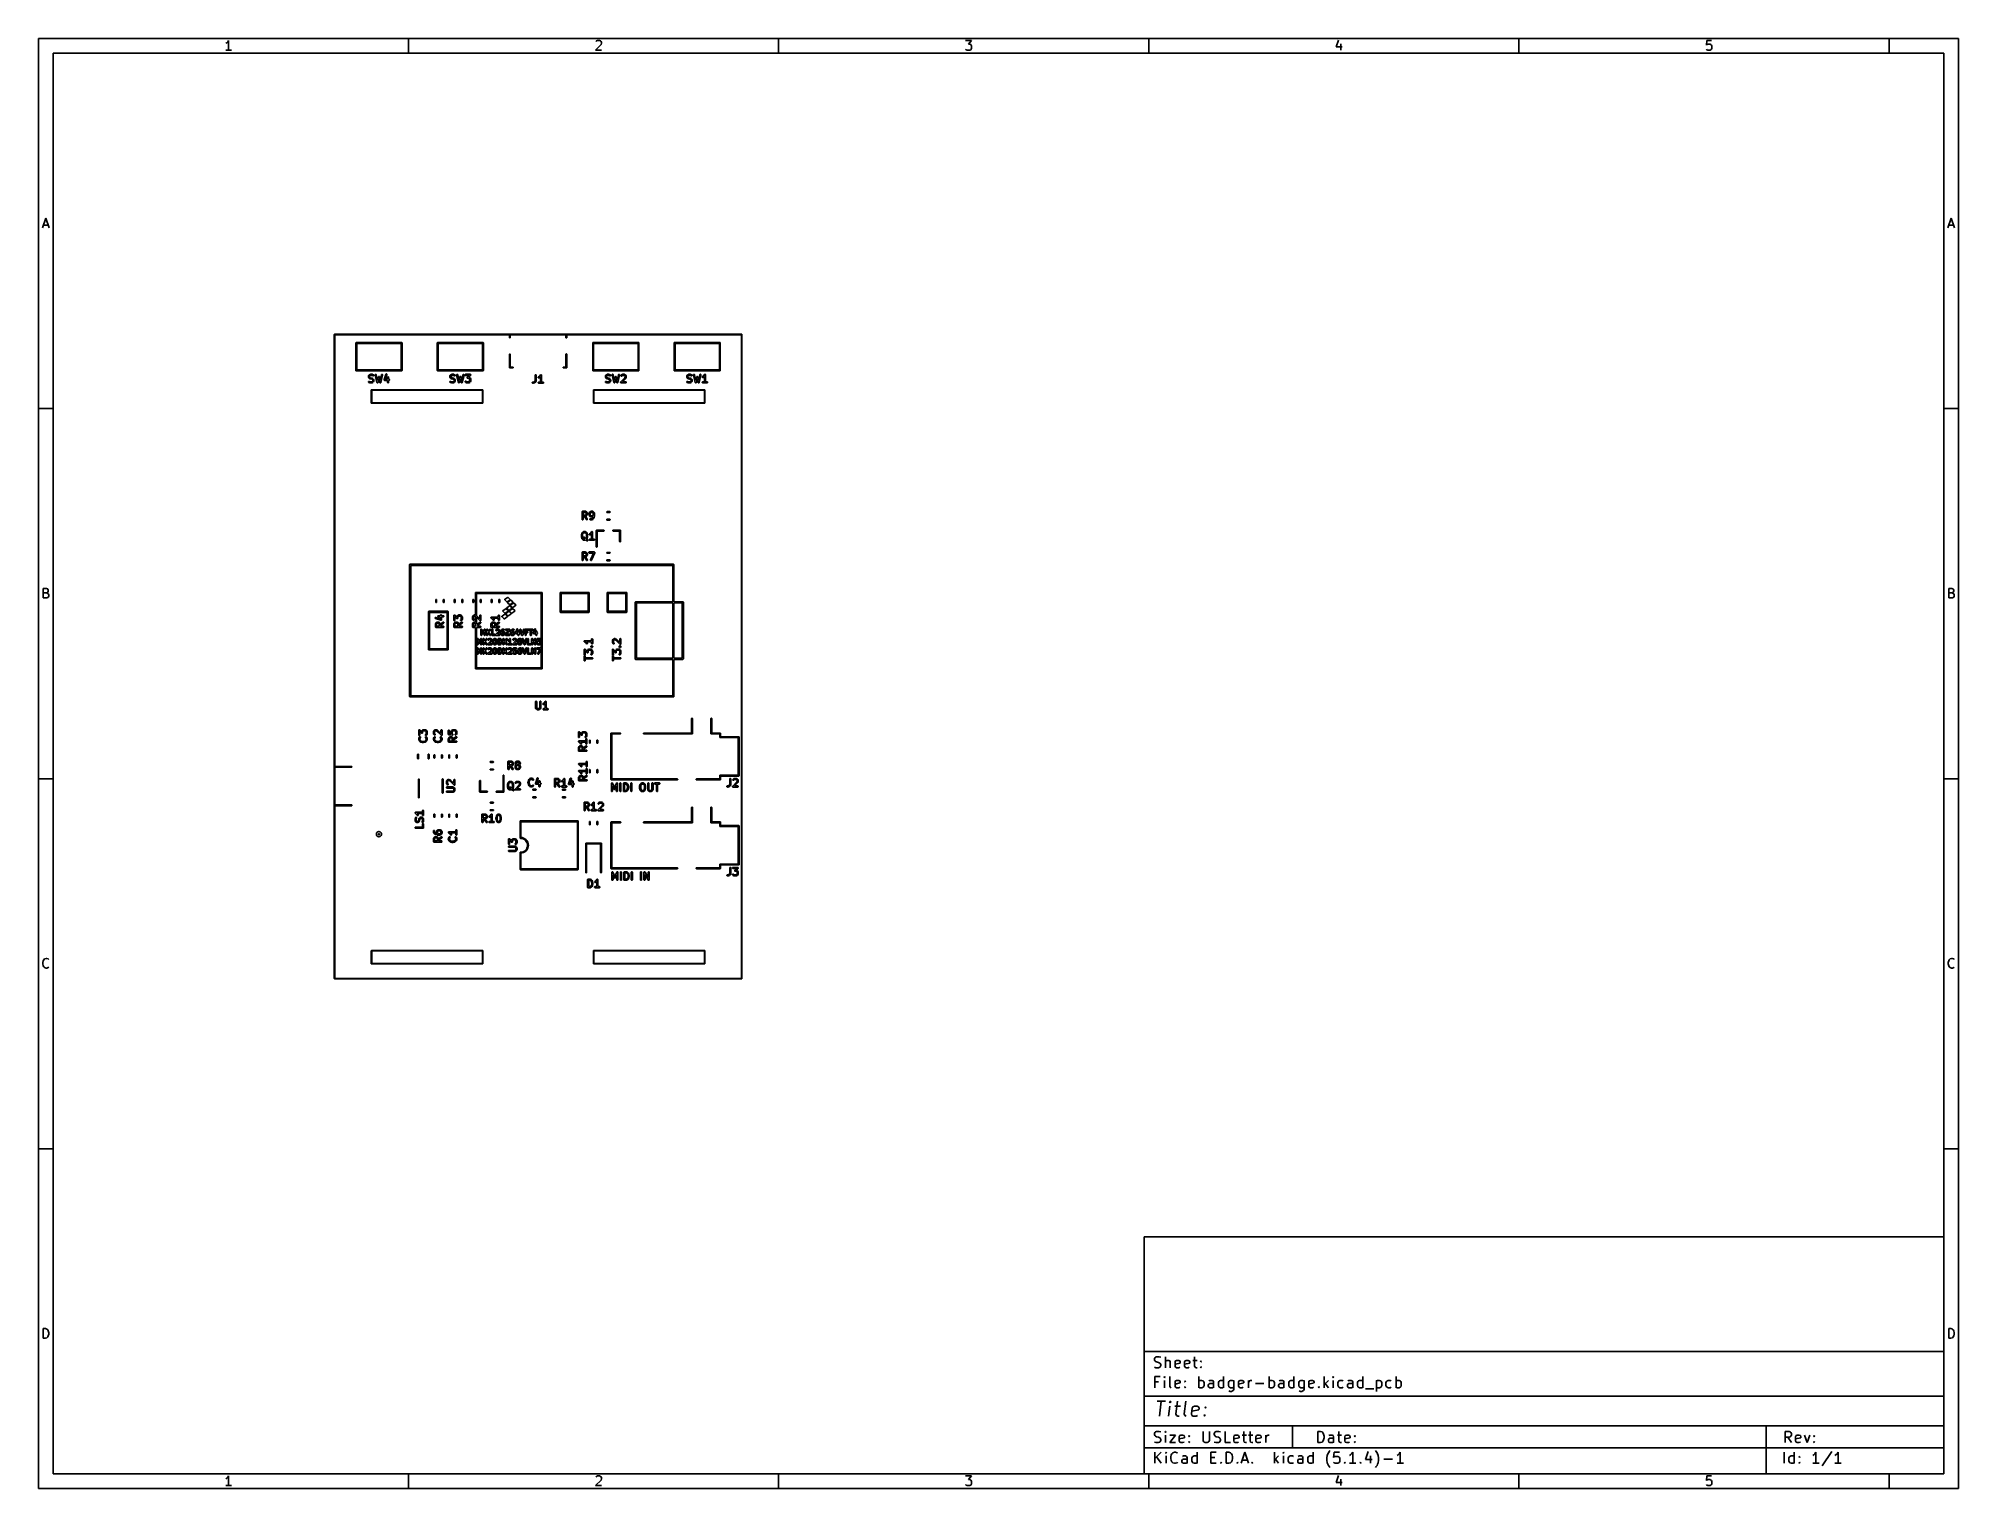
# Model space of a CAD drawing. Extents: x 0.4 to 10.6, y -8.1 to -0.4.
import ezdxf

# ---------------------------------------------------------------- set-up
doc = ezdxf.new("R2010")
doc.units = 0
doc.header["$MEASUREMENT"] = 0
doc.layers.add('BLACK', color=7, linetype='CONTINUOUS')

msp = doc.modelspace()

# ---------------------------------------------------------------- linework, layer by layer
at = {"layer": 'BLACK', "linetype": 'CONTINUOUS'}
for p, q in [((0.3937, -0.3937), (0.3937, -8.1063)), ((10.6063, -0.3937), (0.3937, -0.3937)), ((1.40528, -0.40504), (1.4004, -0.41236)), ((1.40528, -0.45622), (1.40528, -0.40504)), ((2.3622, -0.47244), (2.3622, -0.3937)), ((3.35916, -0.40992), (3.3616, -0.40748)), ((3.3616, -0.40748), (3.36647, -0.40504)), ((3.36647, -0.40504), (3.37866, -0.40504)), ((3.37866, -0.40504), (3.38353, -0.40748)), ((3.38353, -0.40748), (3.38597, -0.40992)), ((4.33071, -0.47244), (4.33071, -0.3937)), ((5.32522, -0.40504), (5.35691, -0.40504)), ((5.35691, -0.40504), (5.33985, -0.42454)), ((6.29921, -0.47244), (6.29921, -0.3937)), ((7.30835, -0.40261), (7.29617, -0.43916)), ((8.26772, -0.47244), (8.26772, -0.3937)), ((9.26711, -0.40504), (9.26467, -0.42941)), ((9.29148, -0.40504), (9.26711, -0.40504)), ((10.2362, -0.47244), (10.2362, -0.3937)), ((10.6063, -8.1063), (10.6063, -0.3937)), ((0.47244, -0.47244), (0.47244, -8.02756)), ((10.5276, -0.47244), (0.47244, -0.47244)), ((1.39553, -0.41723), (1.39065, -0.41967)), ((1.4199, -0.45622), (1.39065, -0.45622)), ((1.4004, -0.41236), (1.39553, -0.41723)), ((3.38597, -0.42698), (3.35672, -0.45622)), ((3.35672, -0.45622), (3.3884, -0.45622)), ((3.38597, -0.40992), (3.3884, -0.41479)), ((3.3884, -0.41967), (3.38597, -0.42698)), ((3.3884, -0.41479), (3.3884, -0.41967)), ((5.32766, -0.45379), (5.32522, -0.45135)), ((5.33254, -0.45622), (5.32766, -0.45379)), ((5.34716, -0.45622), (5.33254, -0.45622)), ((5.33985, -0.42454), (5.34716, -0.42454)), ((5.34716, -0.42454), (5.35203, -0.42698)), ((5.35203, -0.45379), (5.34716, -0.45622)), ((5.35203, -0.42698), (5.35447, -0.42941)), ((5.35447, -0.45135), (5.35203, -0.45379)), ((5.35447, -0.42941), (5.35691, -0.43429)), ((5.35691, -0.44648), (5.35447, -0.45135)), ((5.35691, -0.43429), (5.35691, -0.44648)), ((7.29617, -0.43916), (7.32785, -0.43916)), ((7.32054, -0.4221), (7.32054, -0.45622)), ((9.26467, -0.42941), (9.26711, -0.42698)), ((9.26711, -0.45379), (9.26467, -0.45135)), ((9.26711, -0.42698), (9.27198, -0.42454)), ((9.27198, -0.45622), (9.26711, -0.45379)), ((9.27198, -0.42454), (9.28417, -0.42454)), ((9.28417, -0.45622), (9.27198, -0.45622)), ((9.28417, -0.42454), (9.28904, -0.42698)), ((9.28904, -0.45379), (9.28417, -0.45622)), ((9.28904, -0.42698), (9.29148, -0.42941)), ((9.29148, -0.45135), (9.28904, -0.45379)), ((9.29148, -0.42941), (9.29392, -0.43429)), ((9.29392, -0.44648), (9.29148, -0.45135)), ((9.29392, -0.43429), (9.29392, -0.44648)), ((10.5276, -8.02756), (10.5276, -0.47244)), ((0.41601, -1.40111), (0.43307, -1.34993)), ((0.42089, -1.38648), (0.44526, -1.38648)), ((0.43307, -1.34993), (0.45013, -1.40111)), ((10.5499, -1.40111), (10.5669, -1.34993)), ((10.5547, -1.38648), (10.5791, -1.38648)), ((10.5669, -1.34993), (10.584, -1.40111)), ((1.96751, -1.9685), (1.96753, -1.96831)), ((1.96752, -1.96855), (1.96751, -1.9685)), ((1.96752, -5.39365), (1.96752, -1.96855)), ((1.96753, -1.96831), (1.96759, -1.96813)), ((1.96759, -1.96813), (1.96768, -1.96795)), ((1.96768, -1.96795), (1.9678, -1.9678)), ((1.9678, -1.9678), (1.96795, -1.96768)), ((1.96795, -1.96768), (1.96813, -1.96759)), ((1.96813, -1.96759), (1.96831, -1.96753)), ((1.96831, -1.96753), (1.96846, -1.96752)), ((1.96846, -1.96752), (1.9685, -1.96751)), ((1.96846, -1.96752), (1.96846, -1.96752)), ((1.9685, -1.96751), (1.96855, -1.96752)), ((1.96855, -1.96752), (4.13381, -1.96752)), ((4.13287, -1.96949), (1.96949, -1.96949)), ((1.96949, -1.96949), (1.96949, -5.39272)), ((2.08188, -2.01378), (2.08192, -2.01332)), ((2.08189, -2.0139), (2.08188, -2.01378)), ((2.08189, -2.15933), (2.08189, -2.0139)), ((2.08192, -2.01332), (2.08206, -2.01287)), ((2.08206, -2.01287), (2.08228, -2.01246)), ((2.08228, -2.01246), (2.08257, -2.0121)), ((2.08257, -2.0121), (2.08293, -2.01181)), ((2.08293, -2.01181), (2.08334, -2.01159)), ((2.08334, -2.01159), (2.08379, -2.01145)), ((2.08379, -2.01145), (2.08414, -2.01142)), ((2.08414, -2.01142), (2.08425, -2.01141)), ((2.08414, -2.01142), (2.08414, -2.01142)), ((2.08425, -2.01141), (2.08437, -2.01142)), ((2.08437, -2.01142), (2.32508, -2.01142)), ((2.08661, -2.01614), (2.08661, -2.15709)), ((2.32283, -2.01614), (2.08661, -2.01614)), ((2.32283, -2.15709), (2.32283, -2.01614)), ((2.32508, -2.01142), (2.3252, -2.01141)), ((2.3252, -2.01141), (2.32531, -2.01142)), ((2.32531, -2.01142), (2.32531, -2.01142)), ((2.32531, -2.01142), (2.32566, -2.01145)), ((2.32566, -2.01145), (2.32611, -2.01159)), ((2.32611, -2.01159), (2.32652, -2.01181)), ((2.32652, -2.01181), (2.32688, -2.0121)), ((2.32688, -2.0121), (2.32717, -2.01246)), ((2.32717, -2.01246), (2.32739, -2.01287)), ((2.32739, -2.01287), (2.32752, -2.01332)), ((2.32752, -2.01332), (2.32757, -2.01378)), ((2.32757, -2.01378), (2.32756, -2.0139)), ((2.32756, -2.0139), (2.32756, -2.15933)), ((2.51495, -2.01378), (2.51499, -2.01332)), ((2.51496, -2.0139), (2.51495, -2.01378)), ((2.51496, -2.15933), (2.51496, -2.0139)), ((2.51499, -2.01332), (2.51513, -2.01287)), ((2.51513, -2.01287), (2.51535, -2.01246)), ((2.51535, -2.01246), (2.51564, -2.0121)), ((2.51564, -2.0121), (2.516, -2.01181)), ((2.516, -2.01181), (2.51641, -2.01159)), ((2.51641, -2.01159), (2.51686, -2.01145)), ((2.51686, -2.01145), (2.51721, -2.01142)), ((2.51721, -2.01142), (2.51732, -2.01141)), ((2.51721, -2.01142), (2.51721, -2.01142)), ((2.51732, -2.01141), (2.51744, -2.01142)), ((2.51744, -2.01142), (2.75815, -2.01142)), ((2.51969, -2.01614), (2.51969, -2.15709)), ((2.75591, -2.01614), (2.51969, -2.01614)), ((2.75591, -2.15709), (2.75591, -2.01614)), ((2.75815, -2.01142), (2.75827, -2.01141)), ((2.75827, -2.01141), (2.75838, -2.01142)), ((2.75838, -2.01142), (2.75838, -2.01142)), ((2.75838, -2.01142), (2.75873, -2.01145)), ((2.75873, -2.01145), (2.75918, -2.01159)), ((2.75918, -2.01159), (2.75959, -2.01181)), ((2.75959, -2.01181), (2.75995, -2.0121)), ((2.75995, -2.0121), (2.76024, -2.01246)), ((2.76024, -2.01246), (2.76046, -2.01287)), ((2.76046, -2.01287), (2.7606, -2.01332)), ((2.7606, -2.01332), (2.76064, -2.01378)), ((2.76064, -2.01378), (2.76063, -2.0139)), ((2.76063, -2.0139), (2.76063, -2.15933)), ((2.89882, -1.97429), (2.89885, -1.97395)), ((2.89882, -1.98476), (2.89882, -1.97429)), ((2.89885, -1.98511), (2.89882, -1.98476)), ((2.89885, -1.97395), (2.89899, -1.9735)), ((2.89899, -1.98555), (2.89885, -1.98511)), ((2.89899, -1.9735), (2.89921, -1.97309)), ((2.89921, -1.98596), (2.89899, -1.98555)), ((2.89921, -1.97309), (2.8995, -1.97273)), ((2.8995, -1.98632), (2.89921, -1.98596)), ((2.8995, -1.97273), (2.89986, -1.97244)), ((2.89986, -1.98662), (2.8995, -1.98632)), ((2.89986, -1.97244), (2.90027, -1.97222)), ((2.90027, -1.98684), (2.89986, -1.98662)), ((2.90027, -1.97222), (2.90072, -1.97208)), ((2.90072, -1.98697), (2.90027, -1.98684)), ((2.90072, -1.97208), (2.90118, -1.97204)), ((2.90118, -1.98702), (2.90072, -1.98697)), ((2.90118, -1.97204), (2.90164, -1.97208)), ((2.90164, -1.98697), (2.90118, -1.98702)), ((2.90164, -1.97208), (2.90209, -1.97222)), ((2.90209, -1.98684), (2.90164, -1.98697)), ((2.90209, -1.97222), (2.9025, -1.97244)), ((2.9025, -1.98662), (2.90209, -1.98684)), ((2.9025, -1.97244), (2.90286, -1.97273)), ((2.90286, -1.98632), (2.9025, -1.98662)), ((2.90286, -1.97273), (2.90315, -1.97309)), ((2.90315, -1.98596), (2.90286, -1.98632)), ((2.90315, -1.97309), (2.90337, -1.9735)), ((2.90337, -1.98555), (2.90315, -1.98596)), ((2.90337, -1.9735), (2.90351, -1.97395)), ((2.90351, -1.98511), (2.90337, -1.98555)), ((2.90351, -1.97395), (2.90354, -1.97429)), ((2.90354, -1.98476), (2.90351, -1.98511)), ((2.90354, -1.97429), (2.90354, -1.98476)), ((3.19882, -1.97429), (3.19885, -1.97395)), ((3.19882, -1.98476), (3.19882, -1.97429)), ((3.19885, -1.98511), (3.19882, -1.98476)), ((3.19885, -1.97395), (3.19899, -1.9735)), ((3.19899, -1.98555), (3.19885, -1.98511)), ((3.19899, -1.9735), (3.19921, -1.97309)), ((3.19921, -1.98596), (3.19899, -1.98555)), ((3.19921, -1.97309), (3.1995, -1.97273)), ((3.1995, -1.98632), (3.19921, -1.98596)), ((3.1995, -1.97273), (3.19986, -1.97244)), ((3.19986, -1.98662), (3.1995, -1.98632)), ((3.19986, -1.97244), (3.20027, -1.97222)), ((3.20027, -1.98684), (3.19986, -1.98662)), ((3.20027, -1.97222), (3.20072, -1.97208)), ((3.20072, -1.98697), (3.20027, -1.98684)), ((3.20072, -1.97208), (3.20118, -1.97204)), ((3.20118, -1.98702), (3.20072, -1.98697)), ((3.20118, -1.97204), (3.20164, -1.97208)), ((3.20164, -1.98697), (3.20118, -1.98702)), ((3.20164, -1.97208), (3.20209, -1.97222)), ((3.20209, -1.98684), (3.20164, -1.98697)), ((3.20209, -1.97222), (3.2025, -1.97244)), ((3.2025, -1.98662), (3.20209, -1.98684)), ((3.2025, -1.97244), (3.20286, -1.97273)), ((3.20286, -1.98632), (3.2025, -1.98662)), ((3.20286, -1.97273), (3.20315, -1.97309)), ((3.20315, -1.98596), (3.20286, -1.98632)), ((3.20315, -1.97309), (3.20337, -1.9735)), ((3.20337, -1.98555), (3.20315, -1.98596)), ((3.20337, -1.9735), (3.20351, -1.97395)), ((3.20351, -1.98511), (3.20337, -1.98555)), ((3.20351, -1.97395), (3.20354, -1.97429)), ((3.20354, -1.98476), (3.20351, -1.98511)), ((3.20354, -1.97429), (3.20354, -1.98476)), ((3.34172, -2.01378), (3.34177, -2.01332)), ((3.34173, -2.0139), (3.34172, -2.01378)), ((3.34173, -2.15933), (3.34173, -2.0139)), ((3.34177, -2.01332), (3.3419, -2.01287)), ((3.3419, -2.01287), (3.34212, -2.01246)), ((3.34212, -2.01246), (3.34242, -2.0121)), ((3.34242, -2.0121), (3.34278, -2.01181)), ((3.34278, -2.01181), (3.34319, -2.01159)), ((3.34319, -2.01159), (3.34363, -2.01145)), ((3.34363, -2.01145), (3.34398, -2.01142)), ((3.34398, -2.01142), (3.34409, -2.01141)), ((3.34398, -2.01142), (3.34398, -2.01142)), ((3.34409, -2.01141), (3.34421, -2.01142)), ((3.34421, -2.01142), (3.58492, -2.01142)), ((3.34646, -2.01614), (3.34646, -2.15709)), ((3.58268, -2.01614), (3.34646, -2.01614)), ((3.58268, -2.15709), (3.58268, -2.01614)), ((3.58492, -2.01142), (3.58504, -2.01141)), ((3.58504, -2.01141), (3.58516, -2.01142)), ((3.58516, -2.01142), (3.58516, -2.01142)), ((3.58516, -2.01142), (3.5855, -2.01145)), ((3.5855, -2.01145), (3.58595, -2.01159)), ((3.58595, -2.01159), (3.58636, -2.01181)), ((3.58636, -2.01181), (3.58672, -2.0121)), ((3.58672, -2.0121), (3.58701, -2.01246)), ((3.58701, -2.01246), (3.58723, -2.01287)), ((3.58723, -2.01287), (3.58737, -2.01332)), ((3.58737, -2.01332), (3.58741, -2.01378)), ((3.58741, -2.01378), (3.5874, -2.0139)), ((3.5874, -2.0139), (3.5874, -2.15933)), ((3.77479, -2.01378), (3.77484, -2.01332)), ((3.7748, -2.0139), (3.77479, -2.01378)), ((3.7748, -2.15933), (3.7748, -2.0139)), ((3.77484, -2.01332), (3.77497, -2.01287)), ((3.77497, -2.01287), (3.77519, -2.01246)), ((3.77519, -2.01246), (3.77549, -2.0121)), ((3.77549, -2.0121), (3.77585, -2.01181)), ((3.77585, -2.01181), (3.77626, -2.01159)), ((3.77626, -2.01159), (3.7767, -2.01145)), ((3.7767, -2.01145), (3.77705, -2.01142)), ((3.77705, -2.01142), (3.77717, -2.01141)), ((3.77705, -2.01142), (3.77705, -2.01142)), ((3.77717, -2.01141), (3.77728, -2.01142)), ((3.77728, -2.01142), (4.01799, -2.01142)), ((3.77953, -2.01614), (3.77953, -2.15709)), ((4.01575, -2.01614), (3.77953, -2.01614)), ((4.01575, -2.15709), (4.01575, -2.01614)), ((4.01799, -2.01142), (4.01811, -2.01141)), ((4.01811, -2.01141), (4.01823, -2.01142)), ((4.01823, -2.01142), (4.01823, -2.01142)), ((4.01823, -2.01142), (4.01857, -2.01145)), ((4.01857, -2.01145), (4.01902, -2.01159)), ((4.01902, -2.01159), (4.01943, -2.01181)), ((4.01943, -2.01181), (4.01979, -2.0121)), ((4.01979, -2.0121), (4.02008, -2.01246)), ((4.02008, -2.01246), (4.0203, -2.01287)), ((4.0203, -2.01287), (4.02044, -2.01332)), ((4.02044, -2.01332), (4.02048, -2.01378)), ((4.02048, -2.01378), (4.02047, -2.0139)), ((4.02047, -2.0139), (4.02047, -2.15933)), ((4.13287, -5.39272), (4.13287, -1.96949)), ((4.13381, -1.96752), (4.13386, -1.96751)), ((4.13386, -1.96751), (4.13391, -1.96752)), ((4.13391, -1.96752), (4.13391, -1.96752)), ((4.13391, -1.96752), (4.13405, -1.96753)), ((4.13405, -1.96753), (4.13424, -1.96759)), ((4.13424, -1.96759), (4.13441, -1.96768)), ((4.13441, -1.96768), (4.13456, -1.9678)), ((4.13456, -1.9678), (4.13468, -1.96795)), ((4.13468, -1.96795), (4.13477, -1.96813)), ((4.13477, -1.96813), (4.13483, -1.96831)), ((4.13483, -1.96831), (4.13485, -1.9685)), ((4.13485, -1.9685), (4.13484, -1.96855)), ((4.13484, -1.96855), (4.13484, -5.39365)), ((2.89881, -2.14409), (2.89882, -2.14398)), ((2.89885, -2.14456), (2.89881, -2.14409)), ((2.89882, -2.07429), (2.89885, -2.07395)), ((2.89882, -2.14398), (2.89882, -2.07429)), ((2.89885, -2.07395), (2.89899, -2.0735)), ((2.89899, -2.145), (2.89885, -2.14456)), ((2.89899, -2.0735), (2.89921, -2.07309)), ((2.89921, -2.07309), (2.8995, -2.07273)), ((2.8995, -2.07273), (2.89986, -2.07244)), ((2.89986, -2.07244), (2.90027, -2.07222)), ((2.90027, -2.07222), (2.90072, -2.07208)), ((2.90072, -2.07208), (2.90118, -2.07204)), ((2.90118, -2.07204), (2.90164, -2.07208)), ((2.90164, -2.07208), (2.90209, -2.07222)), ((2.90209, -2.07222), (2.9025, -2.07244)), ((2.9025, -2.07244), (2.90286, -2.07273)), ((2.90286, -2.07273), (2.90315, -2.07309)), ((2.90315, -2.07309), (2.90337, -2.0735)), ((2.90337, -2.0735), (2.90351, -2.07395)), ((2.90351, -2.07395), (2.90354, -2.07429)), ((2.90354, -2.07429), (2.90354, -2.14173)), ((2.90354, -2.14173), (2.91626, -2.14173)), ((2.91626, -2.14173), (2.9166, -2.14177)), ((2.9166, -2.14177), (2.91705, -2.1419)), ((2.91705, -2.1419), (2.91746, -2.14212)), ((2.91746, -2.14212), (2.91782, -2.14242)), ((2.91782, -2.14242), (2.91812, -2.14278)), ((2.91812, -2.14278), (2.91833, -2.14319)), ((2.91833, -2.14319), (2.91847, -2.14363)), ((2.91847, -2.14456), (2.91833, -2.145)), ((2.91847, -2.14363), (2.91852, -2.14409)), ((2.91852, -2.14409), (2.91847, -2.14456)), ((3.18385, -2.14409), (3.18389, -2.14363)), ((3.18389, -2.14456), (3.18385, -2.14409)), ((3.18389, -2.14363), (3.18403, -2.14319)), ((3.18403, -2.145), (3.18389, -2.14456)), ((3.18403, -2.14319), (3.18425, -2.14278)), ((3.18425, -2.14278), (3.18454, -2.14242)), ((3.18454, -2.14242), (3.1849, -2.14212)), ((3.1849, -2.14212), (3.18531, -2.1419)), ((3.18531, -2.1419), (3.18576, -2.14177)), ((3.18576, -2.14177), (3.1861, -2.14173)), ((3.1861, -2.14173), (3.19882, -2.14173)), ((3.19882, -2.07429), (3.19885, -2.07395)), ((3.19882, -2.14173), (3.19882, -2.07429)), ((3.19885, -2.07395), (3.19899, -2.0735)), ((3.19899, -2.0735), (3.19921, -2.07309)), ((3.19921, -2.07309), (3.1995, -2.07273)), ((3.1995, -2.07273), (3.19986, -2.07244)), ((3.19986, -2.07244), (3.20027, -2.07222)), ((3.20027, -2.07222), (3.20072, -2.07208)), ((3.20072, -2.07208), (3.20118, -2.07204)), ((3.20118, -2.07204), (3.20164, -2.07208)), ((3.20164, -2.07208), (3.20209, -2.07222)), ((3.20209, -2.07222), (3.2025, -2.07244)), ((3.2025, -2.07244), (3.20286, -2.07273)), ((3.20286, -2.07273), (3.20315, -2.07309)), ((3.20315, -2.07309), (3.20337, -2.0735)), ((3.20337, -2.0735), (3.20351, -2.07395)), ((3.20351, -2.14456), (3.20337, -2.145)), ((3.20351, -2.07395), (3.20354, -2.07429)), ((3.20354, -2.14421), (3.20351, -2.14456)), ((3.20354, -2.07429), (3.20354, -2.14398)), ((3.20354, -2.14398), (3.20355, -2.14409)), ((3.20355, -2.14409), (3.20354, -2.14421)), ((3.20354, -2.14421), (3.20354, -2.14421)), ((2.08188, -2.15945), (2.08189, -2.15933)), ((2.08192, -2.15991), (2.08188, -2.15945)), ((2.08206, -2.16036), (2.08192, -2.15991)), ((2.08228, -2.16077), (2.08206, -2.16036)), ((2.08257, -2.16113), (2.08228, -2.16077)), ((2.08293, -2.16142), (2.08257, -2.16113)), ((2.08334, -2.16164), (2.08293, -2.16142)), ((2.08379, -2.16178), (2.08334, -2.16164)), ((2.08425, -2.16182), (2.08379, -2.16178)), ((2.08437, -2.16181), (2.08425, -2.16182)), ((2.32508, -2.16181), (2.08437, -2.16181)), ((2.08661, -2.15709), (2.32283, -2.15709)), ((2.14928, -2.19062), (2.14929, -2.19054)), ((2.14928, -2.19066), (2.14928, -2.19062)), ((2.14928, -2.19441), (2.14928, -2.19066)), ((2.14929, -2.1945), (2.14928, -2.19441)), ((2.14928, -2.19459), (2.14929, -2.1945)), ((2.14931, -2.19479), (2.14928, -2.19459)), ((2.14928, -2.22084), (2.1493, -2.22027)), ((2.14938, -2.22141), (2.14928, -2.22084)), ((2.14929, -2.19045), (2.14932, -2.19025)), ((2.14929, -2.19054), (2.14929, -2.19045)), ((2.1493, -2.22027), (2.14944, -2.21971)), ((2.14933, -2.19499), (2.14931, -2.19479)), ((2.14932, -2.19025), (2.14934, -2.19005)), ((2.14936, -2.19507), (2.14933, -2.19499)), ((2.14934, -2.19005), (2.14937, -2.18997)), ((2.14937, -2.19516), (2.14936, -2.19507)), ((2.14937, -2.18997), (2.14938, -2.18988)), ((2.14944, -2.19534), (2.14937, -2.19516)), ((2.14938, -2.18988), (2.14946, -2.18969)), ((2.14958, -2.22195), (2.14938, -2.22141)), ((2.1495, -2.19554), (2.14944, -2.19534)), ((2.14944, -2.21971), (2.14967, -2.21918)), ((2.14946, -2.18969), (2.14952, -2.1895)), ((2.14954, -2.19562), (2.1495, -2.19554)), ((2.14952, -2.1895), (2.14956, -2.18942)), ((2.14957, -2.1957), (2.14954, -2.19562)), ((2.14956, -2.18942), (2.14959, -2.18934)), ((2.14959, -2.19573), (2.14957, -2.1957)), ((2.14988, -2.22244), (2.14958, -2.22195)), ((2.14959, -2.18934), (2.15146, -2.18559)), ((2.15146, -2.19948), (2.14959, -2.19573)), ((2.14967, -2.21918), (2.15001, -2.21871)), ((2.15027, -2.22287), (2.14988, -2.22244)), ((2.15001, -2.21871), (2.15043, -2.21832)), ((2.15074, -2.22321), (2.15027, -2.22287)), ((2.15043, -2.21832), (2.15092, -2.21801)), ((2.15126, -2.22345), (2.15074, -2.22321)), ((2.15092, -2.21801), (2.15146, -2.21781)), ((2.1513, -2.22346), (2.15126, -2.22345)), ((2.15692, -2.22534), (2.1513, -2.22346)), ((2.15146, -2.18559), (2.15148, -2.18556)), ((2.15155, -2.19962), (2.15146, -2.19948)), ((2.15146, -2.21781), (2.15203, -2.21771)), ((2.15148, -2.18556), (2.15157, -2.18542)), ((2.15163, -2.19977), (2.15155, -2.19962)), ((2.15157, -2.18542), (2.15165, -2.18527)), ((2.15171, -2.19987), (2.15163, -2.19977)), ((2.15165, -2.18527), (2.15173, -2.18518)), ((2.15177, -2.19997), (2.15171, -2.19987)), ((2.15173, -2.18518), (2.1518, -2.18507)), ((2.15189, -2.20009), (2.15177, -2.19997)), ((2.1518, -2.18507), (2.15191, -2.18495)), ((2.15199, -2.20022), (2.15189, -2.20009)), ((2.15191, -2.18495), (2.15202, -2.18483)), ((2.15202, -2.20025), (2.15199, -2.20022)), ((2.15202, -2.18483), (2.15389, -2.18295)), ((2.15389, -2.20213), (2.15202, -2.20025)), ((2.15203, -2.21771), (2.1526, -2.21773)), ((2.1526, -2.21773), (2.15316, -2.21786)), ((2.15316, -2.21786), (2.15833, -2.21958)), ((2.15389, -2.18295), (2.15392, -2.18292)), ((2.15402, -2.20223), (2.15389, -2.20213)), ((2.15392, -2.18292), (2.15405, -2.18282)), ((2.15414, -2.20235), (2.15402, -2.20223)), ((2.15405, -2.18282), (2.15417, -2.18271)), ((2.15424, -2.20241), (2.15414, -2.20235)), ((2.15417, -2.18271), (2.15428, -2.18264)), ((2.15434, -2.20249), (2.15424, -2.20241)), ((2.15428, -2.18264), (2.15437, -2.18256)), ((2.15448, -2.20257), (2.15434, -2.20249)), ((2.15437, -2.18256), (2.15452, -2.18249)), ((2.15462, -2.20266), (2.15448, -2.20257)), ((2.15452, -2.18249), (2.15466, -2.1824)), ((2.15466, -2.20268), (2.15462, -2.20266)), ((2.15466, -2.1824), (2.15841, -2.18052)), ((2.15841, -2.20455), (2.15466, -2.20268)), ((2.15653, -2.18866), (2.15518, -2.19136)), ((2.15518, -2.19136), (2.15518, -2.19372)), ((2.15518, -2.19372), (2.15653, -2.19641)), ((2.15773, -2.18747), (2.15653, -2.18866)), ((2.15653, -2.19641), (2.15773, -2.19761)), ((2.15708, -2.22537), (2.15692, -2.22534)), ((2.15724, -2.22542), (2.15708, -2.22537)), ((2.15736, -2.22544), (2.15724, -2.22542)), ((2.15748, -2.22546), (2.15736, -2.22544)), ((2.15765, -2.22547), (2.15748, -2.22546)), ((2.15781, -2.22549), (2.15765, -2.22547)), ((2.16043, -2.18612), (2.15773, -2.18747)), ((2.15773, -2.19761), (2.16076, -2.19913)), ((2.15786, -2.22549), (2.15781, -2.22549)), ((2.16723, -2.22549), (2.15786, -2.22549)), ((2.15833, -2.21958), (2.16653, -2.21958)), ((2.15841, -2.18052), (2.15845, -2.18051)), ((2.15842, -2.20456), (2.15841, -2.20455)), ((2.15843, -2.20457), (2.15842, -2.20456)), ((2.15869, -2.20466), (2.15843, -2.20457)), ((2.15845, -2.18051), (2.15853, -2.18048)), ((2.15853, -2.18048), (2.1586, -2.18043)), ((2.1586, -2.18043), (2.1588, -2.18038)), ((2.15895, -2.20476), (2.15869, -2.20466)), ((2.1588, -2.18038), (2.15899, -2.18031)), ((2.15896, -2.20476), (2.15895, -2.20476)), ((2.15897, -2.20477), (2.15896, -2.20476)), ((2.15901, -2.20478), (2.15897, -2.20477)), ((2.15899, -2.18031), (2.15907, -2.18029)), ((2.1662, -2.20657), (2.15901, -2.20478)), ((2.15907, -2.18029), (2.15916, -2.18027)), ((2.15916, -2.18027), (2.15936, -2.18025)), ((2.15936, -2.18025), (2.15956, -2.18022)), ((2.15956, -2.18022), (2.15964, -2.18022)), ((2.15964, -2.18022), (2.15973, -2.18021)), ((2.15973, -2.18021), (2.1691, -2.18021)), ((2.16862, -2.18612), (2.16043, -2.18612)), ((2.16076, -2.19913), (2.16795, -2.20092)), ((2.16923, -2.20809), (2.1662, -2.20657)), ((2.16653, -2.21958), (2.16923, -2.21823)), ((2.16732, -2.22548), (2.16723, -2.22549)), ((2.1674, -2.22548), (2.16732, -2.22548)), ((2.1676, -2.22545), (2.1674, -2.22548)), ((2.1678, -2.22543), (2.1676, -2.22545)), ((2.16789, -2.22541), (2.1678, -2.22543)), ((2.16797, -2.22539), (2.16789, -2.22541)), ((2.16795, -2.20092), (2.16799, -2.20093)), ((2.16816, -2.22532), (2.16797, -2.22539)), ((2.16799, -2.20093), (2.168, -2.20094)), ((2.168, -2.20094), (2.16801, -2.20094)), ((2.16801, -2.20094), (2.16827, -2.20104)), ((2.16835, -2.22526), (2.16816, -2.22532)), ((2.16827, -2.20104), (2.16853, -2.20113)), ((2.16843, -2.22522), (2.16835, -2.22526)), ((2.16851, -2.22519), (2.16843, -2.22522)), ((2.16855, -2.22518), (2.16851, -2.22519)), ((2.16853, -2.20113), (2.16854, -2.20114)), ((2.16854, -2.20114), (2.16855, -2.20115)), ((2.16855, -2.20115), (2.1723, -2.20302)), ((2.1723, -2.2233), (2.16855, -2.22518)), ((2.17379, -2.18784), (2.16862, -2.18612)), ((2.1691, -2.18021), (2.16915, -2.18021)), ((2.16915, -2.18021), (2.16931, -2.18023)), ((2.17043, -2.20929), (2.16923, -2.20809)), ((2.16923, -2.21823), (2.17043, -2.21704)), ((2.16931, -2.18023), (2.16948, -2.18024)), ((2.16948, -2.18024), (2.1696, -2.18026)), ((2.1696, -2.18026), (2.16972, -2.18028)), ((2.16972, -2.18028), (2.16988, -2.18033)), ((2.16988, -2.18033), (2.17004, -2.18036)), ((2.17004, -2.18036), (2.17566, -2.18224)), ((2.17178, -2.21198), (2.17043, -2.20929)), ((2.17043, -2.21704), (2.17178, -2.21434)), ((2.17178, -2.21434), (2.17178, -2.21198)), ((2.1723, -2.20302), (2.17234, -2.20304)), ((2.17244, -2.22321), (2.1723, -2.2233)), ((2.17234, -2.20304), (2.17248, -2.20313)), ((2.17259, -2.22314), (2.17244, -2.22321)), ((2.17248, -2.20313), (2.17262, -2.20321)), ((2.17268, -2.22306), (2.17259, -2.22314)), ((2.17262, -2.20321), (2.17272, -2.20329)), ((2.17279, -2.22299), (2.17268, -2.22306)), ((2.17272, -2.20329), (2.17282, -2.20335)), ((2.17291, -2.22288), (2.17279, -2.22299)), ((2.17282, -2.20335), (2.17294, -2.20347)), ((2.17304, -2.22278), (2.17291, -2.22288)), ((2.17294, -2.20347), (2.17307, -2.20357)), ((2.17307, -2.22275), (2.17304, -2.22278)), ((2.17307, -2.20357), (2.17494, -2.20545)), ((2.17494, -2.22087), (2.17307, -2.22275)), ((2.17436, -2.18797), (2.17379, -2.18784)), ((2.17493, -2.18799), (2.17436, -2.18797)), ((2.1755, -2.18789), (2.17493, -2.18799)), ((2.17494, -2.20545), (2.17497, -2.20548)), ((2.17505, -2.22074), (2.17494, -2.22087)), ((2.17497, -2.20548), (2.17507, -2.20561)), ((2.17516, -2.22063), (2.17505, -2.22074)), ((2.17507, -2.20561), (2.17519, -2.20573)), ((2.17523, -2.22052), (2.17516, -2.22063)), ((2.17519, -2.20573), (2.17525, -2.20583)), ((2.17531, -2.22043), (2.17523, -2.22052)), ((2.17525, -2.20583), (2.17533, -2.20593)), ((2.17539, -2.22028), (2.17531, -2.22043)), ((2.17533, -2.20593), (2.17541, -2.20608)), ((2.17548, -2.22014), (2.17539, -2.22028)), ((2.17541, -2.20608), (2.17549, -2.20622)), ((2.17549, -2.22011), (2.17548, -2.22014)), ((2.17549, -2.20622), (2.17737, -2.20997)), ((2.17737, -2.21636), (2.17549, -2.22011)), ((2.17604, -2.18769), (2.1755, -2.18789)), ((2.17566, -2.18224), (2.1757, -2.18225)), ((2.1757, -2.18225), (2.17622, -2.18249)), ((2.17653, -2.18738), (2.17604, -2.18769)), ((2.17622, -2.18249), (2.17669, -2.18283)), ((2.17695, -2.18699), (2.17653, -2.18738)), ((2.17669, -2.18283), (2.17708, -2.18326)), ((2.17728, -2.18652), (2.17695, -2.18699)), ((2.17708, -2.18326), (2.17738, -2.18375)), ((2.17752, -2.18599), (2.17728, -2.18652)), ((2.17737, -2.20997), (2.17739, -2.21)), ((2.1774, -2.21627), (2.17737, -2.21636)), ((2.17738, -2.18375), (2.17758, -2.18429)), ((2.17739, -2.21), (2.17742, -2.21008)), ((2.17744, -2.2162), (2.1774, -2.21627)), ((2.17742, -2.21008), (2.17746, -2.21016)), ((2.1775, -2.21601), (2.17744, -2.2162)), ((2.17746, -2.21016), (2.17752, -2.21035)), ((2.17758, -2.21582), (2.1775, -2.21601)), ((2.17765, -2.18543), (2.17752, -2.18599)), ((2.17752, -2.21035), (2.17759, -2.21054)), ((2.17758, -2.18429), (2.17768, -2.18486)), ((2.17759, -2.21573), (2.17758, -2.21582)), ((2.17759, -2.21054), (2.1776, -2.21063)), ((2.17762, -2.21565), (2.17759, -2.21573)), ((2.1776, -2.21063), (2.17762, -2.21071)), ((2.17762, -2.21071), (2.17764, -2.21091)), ((2.17764, -2.21545), (2.17762, -2.21565)), ((2.17764, -2.21091), (2.17768, -2.21111)), ((2.17767, -2.21525), (2.17764, -2.21545)), ((2.17768, -2.18486), (2.17765, -2.18543)), ((2.17768, -2.21111), (2.17767, -2.2112)), ((2.17767, -2.2112), (2.17768, -2.21129)), ((2.17768, -2.21508), (2.17767, -2.21516)), ((2.17767, -2.21516), (2.17767, -2.21525)), ((2.17768, -2.21129), (2.17768, -2.21504)), ((2.17768, -2.21504), (2.17768, -2.21508)), ((2.1849, -2.18324), (2.18494, -2.18266)), ((2.18497, -2.18381), (2.1849, -2.18324)), ((2.18494, -2.18266), (2.18509, -2.18211)), ((2.18498, -2.18385), (2.18497, -2.18381)), ((2.19435, -2.22322), (2.18498, -2.18385)), ((2.18509, -2.18211), (2.18535, -2.18159)), ((2.18535, -2.18159), (2.18571, -2.18114)), ((2.18571, -2.18114), (2.18614, -2.18076)), ((2.18614, -2.18076), (2.18664, -2.18047)), ((2.18664, -2.18047), (2.18719, -2.18029)), ((2.18719, -2.18029), (2.18776, -2.18021)), ((2.18776, -2.18021), (2.18833, -2.18025)), ((2.18833, -2.18025), (2.18889, -2.1804)), ((2.18889, -2.1804), (2.18941, -2.18066)), ((2.18941, -2.18066), (2.18987, -2.18101)), ((2.18987, -2.18101), (2.19025, -2.18144)), ((2.19025, -2.18144), (2.19054, -2.18194)), ((2.19054, -2.18194), (2.19072, -2.18248)), ((2.19072, -2.18248), (2.19739, -2.21047)), ((2.1944, -2.22335), (2.19435, -2.22322)), ((2.19443, -2.22348), (2.1944, -2.22335)), ((2.19449, -2.22362), (2.19443, -2.22348)), ((2.19454, -2.22376), (2.19449, -2.22362)), ((2.19461, -2.22388), (2.19454, -2.22376)), ((2.19466, -2.22401), (2.19461, -2.22388)), ((2.19475, -2.22413), (2.19466, -2.22401)), ((2.19483, -2.22426), (2.19475, -2.22413)), ((2.19492, -2.22436), (2.19483, -2.22426)), ((2.195, -2.22447), (2.19492, -2.22436)), ((2.19511, -2.22458), (2.195, -2.22447)), ((2.19521, -2.22469), (2.19511, -2.22458)), ((2.19532, -2.22478), (2.19521, -2.22469)), ((2.19542, -2.22487), (2.19532, -2.22478)), ((2.19555, -2.22495), (2.19542, -2.22487)), ((2.19567, -2.22504), (2.19555, -2.22495)), ((2.19579, -2.2251), (2.19567, -2.22504)), ((2.19591, -2.22518), (2.19579, -2.2251)), ((2.19605, -2.22523), (2.19591, -2.22518)), ((2.19619, -2.2253), (2.19605, -2.22523)), ((2.19632, -2.22533), (2.19619, -2.2253)), ((2.19644, -2.22538), (2.19632, -2.22533)), ((2.1966, -2.22541), (2.19644, -2.22538)), ((2.19674, -2.22545), (2.1966, -2.22541)), ((2.19688, -2.22546), (2.19674, -2.22545)), ((2.19701, -2.22548), (2.19688, -2.22546)), ((2.19717, -2.22548), (2.19701, -2.22548)), ((2.19732, -2.22549), (2.19717, -2.22548)), ((2.19745, -2.22547), (2.19732, -2.22549)), ((2.19739, -2.21047), (2.20187, -2.19365)), ((2.19759, -2.22546), (2.19745, -2.22547)), ((2.19774, -2.22543), (2.19759, -2.22546)), ((2.19789, -2.22541), (2.19774, -2.22543)), ((2.19802, -2.22537), (2.19789, -2.22541)), ((2.19815, -2.22534), (2.19802, -2.22537)), ((2.19829, -2.22528), (2.19815, -2.22534)), ((2.19844, -2.22523), (2.19829, -2.22528)), ((2.19855, -2.22516), (2.19844, -2.22523)), ((2.19868, -2.22511), (2.19855, -2.22516)), ((2.1988, -2.22502), (2.19868, -2.22511)), ((2.19894, -2.22494), (2.1988, -2.22502)), ((2.19904, -2.22485), (2.19894, -2.22494)), ((2.19915, -2.22477), (2.19904, -2.22485)), ((2.19926, -2.22466), (2.19915, -2.22477)), ((2.19937, -2.22456), (2.19926, -2.22466)), ((2.19945, -2.22446), (2.19937, -2.22456)), ((2.19955, -2.22436), (2.19945, -2.22446)), ((2.19963, -2.22423), (2.19955, -2.22436)), ((2.19972, -2.22411), (2.19963, -2.22423)), ((2.19978, -2.22399), (2.19972, -2.22411)), ((2.19986, -2.22387), (2.19978, -2.22399)), ((2.19991, -2.22373), (2.19986, -2.22387)), ((2.19998, -2.22359), (2.19991, -2.22373)), ((2.20002, -2.22346), (2.19998, -2.22359)), ((2.20007, -2.22334), (2.20002, -2.22346)), ((2.20008, -2.2233), (2.20007, -2.22334)), ((2.20472, -2.20587), (2.20008, -2.2233)), ((2.20187, -2.19365), (2.20188, -2.19361)), ((2.20188, -2.19361), (2.20192, -2.19352)), ((2.20192, -2.19352), (2.20194, -2.19343)), ((2.20194, -2.19343), (2.20202, -2.19325)), ((2.20202, -2.19325), (2.20209, -2.19308)), ((2.20209, -2.19308), (2.20214, -2.19299)), ((2.20214, -2.19299), (2.20218, -2.19291)), ((2.20218, -2.19291), (2.2023, -2.19275)), ((2.2023, -2.19275), (2.2024, -2.19259)), ((2.2024, -2.19259), (2.20247, -2.19252)), ((2.20247, -2.19252), (2.20253, -2.19244)), ((2.20253, -2.19244), (2.20267, -2.19231)), ((2.20267, -2.19231), (2.2028, -2.19217)), ((2.2028, -2.19217), (2.20288, -2.19212)), ((2.20288, -2.19212), (2.20295, -2.19205)), ((2.20295, -2.19205), (2.20311, -2.19195)), ((2.20311, -2.19195), (2.20327, -2.19184)), ((2.20327, -2.19184), (2.20336, -2.1918)), ((2.20336, -2.1918), (2.20344, -2.19175)), ((2.20344, -2.19175), (2.20362, -2.19169)), ((2.20362, -2.19169), (2.2038, -2.19161)), ((2.2038, -2.19161), (2.20389, -2.19159)), ((2.20389, -2.19159), (2.20398, -2.19155)), ((2.20398, -2.19155), (2.20417, -2.19153)), ((2.20417, -2.19153), (2.20436, -2.19148)), ((2.20436, -2.19148), (2.20446, -2.19148)), ((2.20446, -2.19148), (2.20455, -2.19147)), ((2.20455, -2.19147), (2.20474, -2.19147)), ((2.20937, -2.2233), (2.20472, -2.20587)), ((2.20474, -2.19147), (2.20494, -2.19147)), ((2.20494, -2.19147), (2.20503, -2.19148)), ((2.20503, -2.19148), (2.20513, -2.19149)), ((2.20513, -2.19149), (2.20532, -2.19153)), ((2.20532, -2.19153), (2.20551, -2.19157)), ((2.20551, -2.19157), (2.2056, -2.1916)), ((2.2056, -2.1916), (2.20569, -2.19162)), ((2.20569, -2.19162), (2.20586, -2.1917)), ((2.20586, -2.1917), (2.20604, -2.19177)), ((2.20604, -2.19177), (2.20613, -2.19182)), ((2.20613, -2.19182), (2.20621, -2.19186)), ((2.20621, -2.19186), (2.20637, -2.19198)), ((2.20637, -2.19198), (2.20653, -2.19208)), ((2.20653, -2.19208), (2.2066, -2.19214)), ((2.2066, -2.19214), (2.20668, -2.1922)), ((2.20668, -2.1922), (2.20681, -2.19234)), ((2.20681, -2.19234), (2.20695, -2.19247)), ((2.20695, -2.19247), (2.20701, -2.19255)), ((2.20701, -2.19255), (2.20707, -2.19262)), ((2.20707, -2.19262), (2.20717, -2.19279)), ((2.20717, -2.19279), (2.20728, -2.19294)), ((2.20728, -2.19294), (2.20732, -2.19303)), ((2.20732, -2.19303), (2.20738, -2.19311)), ((2.20738, -2.19311), (2.20744, -2.19329)), ((2.20744, -2.19329), (2.20752, -2.19347)), ((2.20752, -2.19347), (2.20754, -2.19356)), ((2.20754, -2.19356), (2.20758, -2.19365)), ((2.20758, -2.19365), (2.21206, -2.21047)), ((2.20942, -2.22342), (2.20937, -2.2233)), ((2.20945, -2.22355), (2.20942, -2.22342)), ((2.20952, -2.22369), (2.20945, -2.22355)), ((2.20957, -2.22384), (2.20952, -2.22369)), ((2.20964, -2.22395), (2.20957, -2.22384)), ((2.2097, -2.22407), (2.20964, -2.22395)), ((2.2098, -2.2242), (2.2097, -2.22407)), ((2.20988, -2.22433), (2.2098, -2.2242)), ((2.20997, -2.22443), (2.20988, -2.22433)), ((2.21005, -2.22453), (2.20997, -2.22443)), ((2.21016, -2.22464), (2.21005, -2.22453)), ((2.21027, -2.22475), (2.21016, -2.22464)), ((2.21038, -2.22483), (2.21027, -2.22475)), ((2.21048, -2.22492), (2.21038, -2.22483)), ((2.21061, -2.225), (2.21048, -2.22492)), ((2.21074, -2.22508), (2.21061, -2.225)), ((2.21086, -2.22514), (2.21074, -2.22508)), ((2.21098, -2.22521), (2.21086, -2.22514)), ((2.21112, -2.22526), (2.21098, -2.22521)), ((2.21126, -2.22533), (2.21112, -2.22526)), ((2.21139, -2.22536), (2.21126, -2.22533)), ((2.21152, -2.2254), (2.21139, -2.22536)), ((2.21167, -2.22542), (2.21152, -2.2254)), ((2.21182, -2.22546), (2.21167, -2.22542)), ((2.21196, -2.22547), (2.21182, -2.22546)), ((2.21209, -2.22548), (2.21196, -2.22547)), ((2.21206, -2.21047), (2.21872, -2.18248)), ((2.21224, -2.22548), (2.21209, -2.22548)), ((2.2124, -2.22548), (2.21224, -2.22548)), ((2.21253, -2.22546), (2.2124, -2.22548)), ((2.21267, -2.22545), (2.21253, -2.22546)), ((2.21281, -2.22542), (2.21267, -2.22545)), ((2.21296, -2.22539), (2.21281, -2.22542)), ((2.21309, -2.22535), (2.21296, -2.22539)), ((2.21322, -2.22531), (2.21309, -2.22535)), ((2.21336, -2.22525), (2.21322, -2.22531)), ((2.21351, -2.22519), (2.21336, -2.22525)), ((2.21362, -2.22512), (2.21351, -2.22519)), ((2.21374, -2.22507), (2.21362, -2.22512)), ((2.21387, -2.22497), (2.21374, -2.22507)), ((2.214, -2.22489), (2.21387, -2.22497)), ((2.2141, -2.2248), (2.214, -2.22489)), ((2.21421, -2.22472), (2.2141, -2.2248)), ((2.21431, -2.22461), (2.21421, -2.22472)), ((2.21442, -2.22451), (2.21431, -2.22461)), ((2.2145, -2.2244), (2.21442, -2.22451)), ((2.21459, -2.22429), (2.2145, -2.2244)), ((2.21467, -2.22416), (2.21459, -2.22429)), ((2.21476, -2.22404), (2.21467, -2.22416)), ((2.21482, -2.22392), (2.21476, -2.22404)), ((2.21489, -2.2238), (2.21482, -2.22392)), ((2.21494, -2.22366), (2.21489, -2.2238)), ((2.21501, -2.22352), (2.21494, -2.22366)), ((2.21504, -2.22339), (2.21501, -2.22352)), ((2.21509, -2.22326), (2.21504, -2.22339)), ((2.2151, -2.22322), (2.21509, -2.22326)), ((2.22447, -2.18385), (2.2151, -2.22322)), ((2.21872, -2.18248), (2.21873, -2.18244)), ((2.21873, -2.18244), (2.21893, -2.1819)), ((2.21893, -2.1819), (2.21923, -2.1814)), ((2.21923, -2.1814), (2.21961, -2.18098)), ((2.21961, -2.18098), (2.22008, -2.18063)), ((2.22008, -2.18063), (2.2206, -2.18039)), ((2.2206, -2.18039), (2.22116, -2.18025)), ((2.22116, -2.18025), (2.22173, -2.18021)), ((2.22173, -2.18021), (2.2223, -2.1803)), ((2.2223, -2.1803), (2.22284, -2.18049)), ((2.22284, -2.18049), (2.22334, -2.18078)), ((2.22334, -2.18078), (2.22377, -2.18117)), ((2.22377, -2.18117), (2.22412, -2.18163)), ((2.22412, -2.18163), (2.22437, -2.18214)), ((2.22437, -2.18214), (2.22451, -2.1827)), ((2.22455, -2.18328), (2.22447, -2.18385)), ((2.22451, -2.1827), (2.22455, -2.18328)), ((2.23177, -2.20939), (2.23179, -2.20922)), ((2.23178, -2.2095), (2.23177, -2.20939)), ((2.23177, -2.20962), (2.23178, -2.2095)), ((2.2318, -2.20979), (2.23177, -2.20962)), ((2.23179, -2.20904), (2.23182, -2.20893)), ((2.23179, -2.20922), (2.23179, -2.20904)), ((2.23182, -2.20996), (2.2318, -2.20979)), ((2.23182, -2.20893), (2.23183, -2.20882)), ((2.23185, -2.21007), (2.23182, -2.20996)), ((2.23183, -2.20882), (2.23188, -2.20865)), ((2.23187, -2.21018), (2.23185, -2.21007)), ((2.23193, -2.21035), (2.23187, -2.21018)), ((2.23188, -2.20865), (2.23192, -2.20848)), ((2.23192, -2.20848), (2.24129, -2.18036)), ((2.23198, -2.21052), (2.23193, -2.21035)), ((2.23203, -2.21062), (2.23198, -2.21052)), ((2.23208, -2.21072), (2.23203, -2.21062)), ((2.23217, -2.21087), (2.23208, -2.21072)), ((2.23225, -2.21103), (2.23217, -2.21087)), ((2.23232, -2.21112), (2.23225, -2.21103)), ((2.23238, -2.21121), (2.23232, -2.21112)), ((2.2325, -2.21134), (2.23238, -2.21121)), ((2.23261, -2.21148), (2.2325, -2.21134)), ((2.2327, -2.21155), (2.23261, -2.21148)), ((2.23277, -2.21163), (2.2327, -2.21155)), ((2.23292, -2.21173), (2.23277, -2.21163)), ((2.23305, -2.21185), (2.23292, -2.21173)), ((2.23315, -2.2119), (2.23305, -2.21185)), ((2.23324, -2.21197), (2.23315, -2.2119)), ((2.2334, -2.21204), (2.23324, -2.21197)), ((2.23356, -2.21213), (2.2334, -2.21204)), ((2.23366, -2.21216), (2.23356, -2.21213)), ((2.23377, -2.21221), (2.23366, -2.21216)), ((2.23394, -2.21225), (2.23377, -2.21221)), ((2.23411, -2.2123), (2.23394, -2.21225)), ((2.23422, -2.21231), (2.23411, -2.2123)), ((2.23433, -2.21234), (2.23422, -2.21231)), ((2.2345, -2.21234), (2.23433, -2.21234)), ((2.23468, -2.21236), (2.2345, -2.21234)), ((2.23472, -2.21236), (2.23468, -2.21236)), ((2.25052, -2.21236), (2.23472, -2.21236)), ((2.2469, -2.18222), (2.23882, -2.20646)), ((2.23882, -2.20646), (2.25052, -2.20646)), ((2.24129, -2.18036), (2.24131, -2.18032)), ((2.24131, -2.18032), (2.24155, -2.17979)), ((2.24155, -2.17979), (2.24189, -2.17933)), ((2.24189, -2.17933), (2.24231, -2.17894)), ((2.24231, -2.17894), (2.2428, -2.17864)), ((2.2428, -2.17864), (2.24334, -2.17843)), ((2.24334, -2.17843), (2.24391, -2.17834)), ((2.24391, -2.17834), (2.24449, -2.17836)), ((2.24449, -2.17836), (2.24505, -2.1785)), ((2.24505, -2.1785), (2.24557, -2.17873)), ((2.24557, -2.17873), (2.24604, -2.17907)), ((2.24604, -2.17907), (2.24643, -2.17949)), ((2.24643, -2.17949), (2.24674, -2.17998)), ((2.24674, -2.17998), (2.24694, -2.18052)), ((2.24702, -2.18166), (2.2469, -2.18222)), ((2.24694, -2.18052), (2.24704, -2.18109)), ((2.24704, -2.18109), (2.24702, -2.18166)), ((2.25052, -2.19625), (2.25058, -2.19567)), ((2.25052, -2.19629), (2.25052, -2.19625)), ((2.25052, -2.20646), (2.25052, -2.19629)), ((2.25052, -2.22253), (2.25052, -2.21236)), ((2.25057, -2.22311), (2.25052, -2.22253)), ((2.25074, -2.22366), (2.25057, -2.22311)), ((2.25058, -2.19567), (2.25075, -2.19512)), ((2.25101, -2.22417), (2.25074, -2.22366)), ((2.25075, -2.19512), (2.25103, -2.19462)), ((2.25137, -2.22462), (2.25101, -2.22417)), ((2.25103, -2.19462), (2.2514, -2.19418)), ((2.25182, -2.22498), (2.25137, -2.22462)), ((2.2514, -2.19418), (2.25185, -2.19382)), ((2.25232, -2.22526), (2.25182, -2.22498)), ((2.25185, -2.19382), (2.25236, -2.19355)), ((2.25287, -2.22543), (2.25232, -2.22526)), ((2.25236, -2.19355), (2.25291, -2.19339)), ((2.25345, -2.22549), (2.25287, -2.22543)), ((2.25291, -2.19339), (2.25349, -2.19334)), ((2.25402, -2.22544), (2.25345, -2.22549)), ((2.25349, -2.19334), (2.25406, -2.1934)), ((2.25457, -2.22527), (2.25402, -2.22544)), ((2.25406, -2.1934), (2.25461, -2.19357)), ((2.25509, -2.22501), (2.25457, -2.22527)), ((2.25461, -2.19357), (2.25512, -2.19384)), ((2.25553, -2.22464), (2.25509, -2.22501)), ((2.25512, -2.19384), (2.25556, -2.19421)), ((2.2559, -2.2242), (2.25553, -2.22464)), ((2.25556, -2.19421), (2.25593, -2.19465)), ((2.25618, -2.2237), (2.2559, -2.2242)), ((2.25593, -2.19465), (2.2562, -2.19516)), ((2.25636, -2.22315), (2.25618, -2.2237)), ((2.2562, -2.19516), (2.25636, -2.19571)), ((2.25636, -2.19571), (2.25642, -2.19629)), ((2.25642, -2.22258), (2.25636, -2.22315)), ((2.25642, -2.19629), (2.25642, -2.20646)), ((2.25642, -2.20646), (2.25909, -2.20646)), ((2.25909, -2.21236), (2.25642, -2.21236)), ((2.25642, -2.21236), (2.25642, -2.22253)), ((2.25642, -2.22253), (2.25642, -2.22258)), ((2.25909, -2.20646), (2.25913, -2.20646)), ((2.25967, -2.21231), (2.25909, -2.21236)), ((2.25913, -2.20646), (2.25971, -2.20652)), ((2.26022, -2.21214), (2.25967, -2.21231)), ((2.25971, -2.20652), (2.26026, -2.2067)), ((2.26073, -2.21187), (2.26022, -2.21214)), ((2.26026, -2.2067), (2.26076, -2.20697)), ((2.26117, -2.21151), (2.26073, -2.21187)), ((2.26076, -2.20697), (2.2612, -2.20735)), ((2.26154, -2.21106), (2.26117, -2.21151)), ((2.2612, -2.20735), (2.26156, -2.20779)), ((2.26181, -2.21056), (2.26154, -2.21106)), ((2.26156, -2.20779), (2.26183, -2.20831)), ((2.26199, -2.21001), (2.26181, -2.21056)), ((2.26183, -2.20831), (2.26199, -2.20886)), ((2.26199, -2.20886), (2.26205, -2.20943)), ((2.26205, -2.20943), (2.26199, -2.21001)), ((2.3252, -2.16182), (2.32508, -2.16181)), ((2.32566, -2.16178), (2.3252, -2.16182)), ((2.32611, -2.16164), (2.32566, -2.16178)), ((2.32652, -2.16142), (2.32611, -2.16164)), ((2.32688, -2.16113), (2.32652, -2.16142)), ((2.32717, -2.16077), (2.32688, -2.16113)), ((2.32739, -2.16036), (2.32717, -2.16077)), ((2.32752, -2.15991), (2.32739, -2.16036)), ((2.32756, -2.15956), (2.32752, -2.15991)), ((2.32756, -2.15933), (2.32757, -2.15945)), ((2.32757, -2.15945), (2.32756, -2.15956)), ((2.32756, -2.15956), (2.32756, -2.15956)), ((2.51495, -2.15945), (2.51496, -2.15933)), ((2.51499, -2.15991), (2.51495, -2.15945)), ((2.51513, -2.16036), (2.51499, -2.15991)), ((2.51535, -2.16077), (2.51513, -2.16036)), ((2.51564, -2.16113), (2.51535, -2.16077)), ((2.516, -2.16142), (2.51564, -2.16113)), ((2.51641, -2.16164), (2.516, -2.16142)), ((2.51686, -2.16178), (2.51641, -2.16164)), ((2.51732, -2.16182), (2.51686, -2.16178)), ((2.51744, -2.16181), (2.51732, -2.16182)), ((2.75815, -2.16181), (2.51744, -2.16181)), ((2.51969, -2.15709), (2.75591, -2.15709)), ((2.58235, -2.19062), (2.58236, -2.19054)), ((2.58235, -2.19066), (2.58235, -2.19062)), ((2.58235, -2.19441), (2.58235, -2.19066)), ((2.58236, -2.1945), (2.58235, -2.19441)), ((2.58235, -2.19459), (2.58236, -2.1945)), ((2.58239, -2.19479), (2.58235, -2.19459)), ((2.58235, -2.22084), (2.58238, -2.22027)), ((2.58245, -2.22141), (2.58235, -2.22084)), ((2.58236, -2.19045), (2.58239, -2.19025)), ((2.58236, -2.19054), (2.58236, -2.19045)), ((2.58238, -2.22027), (2.58251, -2.21971)), ((2.58239, -2.19025), (2.58241, -2.19005)), ((2.58241, -2.19499), (2.58239, -2.19479)), ((2.58241, -2.19005), (2.58244, -2.18997)), ((2.58243, -2.19507), (2.58241, -2.19499)), ((2.58244, -2.19516), (2.58243, -2.19507)), ((2.58244, -2.18997), (2.58245, -2.18988)), ((2.58251, -2.19534), (2.58244, -2.19516)), ((2.58245, -2.18988), (2.58253, -2.18969)), ((2.58265, -2.22195), (2.58245, -2.22141)), ((2.58257, -2.19554), (2.58251, -2.19534)), ((2.58251, -2.21971), (2.58275, -2.21918)), ((2.58253, -2.18969), (2.58259, -2.1895)), ((2.58261, -2.19562), (2.58257, -2.19554)), ((2.58259, -2.1895), (2.58263, -2.18942)), ((2.58264, -2.1957), (2.58261, -2.19562)), ((2.58263, -2.18942), (2.58266, -2.18934)), ((2.58266, -2.19573), (2.58264, -2.1957)), ((2.58295, -2.22244), (2.58265, -2.22195)), ((2.58266, -2.18934), (2.58454, -2.18559)), ((2.58454, -2.19948), (2.58266, -2.19573)), ((2.58275, -2.21918), (2.58308, -2.21871)), ((2.58334, -2.22287), (2.58295, -2.22244)), ((2.58308, -2.21871), (2.5835, -2.21832)), ((2.58381, -2.22321), (2.58334, -2.22287)), ((2.5835, -2.21832), (2.58399, -2.21801)), ((2.58433, -2.22345), (2.58381, -2.22321)), ((2.58399, -2.21801), (2.58453, -2.21781)), ((2.58437, -2.22346), (2.58433, -2.22345)), ((2.58999, -2.22534), (2.58437, -2.22346)), ((2.58453, -2.21781), (2.5851, -2.21771)), ((2.58454, -2.18559), (2.58455, -2.18556)), ((2.58462, -2.19962), (2.58454, -2.19948)), ((2.58455, -2.18556), (2.58464, -2.18542)), ((2.5847, -2.19977), (2.58462, -2.19962)), ((2.58464, -2.18542), (2.58472, -2.18527)), ((2.58478, -2.19987), (2.5847, -2.19977)), ((2.58472, -2.18527), (2.5848, -2.18518)), ((2.58484, -2.19997), (2.58478, -2.19987)), ((2.5848, -2.18518), (2.58487, -2.18507)), ((2.58496, -2.20009), (2.58484, -2.19997)), ((2.58487, -2.18507), (2.58498, -2.18495)), ((2.58506, -2.20022), (2.58496, -2.20009)), ((2.58498, -2.18495), (2.58509, -2.18483)), ((2.58509, -2.20025), (2.58506, -2.20022)), ((2.58509, -2.18483), (2.58696, -2.18295)), ((2.58696, -2.20213), (2.58509, -2.20025)), ((2.5851, -2.21771), (2.58567, -2.21773)), ((2.58567, -2.21773), (2.58624, -2.21786)), ((2.58624, -2.21786), (2.59141, -2.21958)), ((2.58696, -2.18295), (2.58699, -2.18292)), ((2.58709, -2.20223), (2.58696, -2.20213)), ((2.58699, -2.18292), (2.58712, -2.18282)), ((2.58721, -2.20235), (2.58709, -2.20223)), ((2.58712, -2.18282), (2.58724, -2.18271)), ((2.58731, -2.20241), (2.58721, -2.20235)), ((2.58724, -2.18271), (2.58735, -2.18264)), ((2.58741, -2.20249), (2.58731, -2.20241)), ((2.58735, -2.18264), (2.58744, -2.18256)), ((2.58755, -2.20257), (2.58741, -2.20249)), ((2.58744, -2.18256), (2.58759, -2.18249)), ((2.58769, -2.20266), (2.58755, -2.20257)), ((2.58759, -2.18249), (2.58773, -2.1824)), ((2.58773, -2.20268), (2.58769, -2.20266)), ((2.58773, -2.1824), (2.59148, -2.18052)), ((2.59148, -2.20455), (2.58773, -2.20268)), ((2.5896, -2.18866), (2.58825, -2.19136)), ((2.58825, -2.19136), (2.58825, -2.19372)), ((2.58825, -2.19372), (2.5896, -2.19641)), ((2.5908, -2.18747), (2.5896, -2.18866)), ((2.5896, -2.19641), (2.5908, -2.19761)), ((2.59015, -2.22537), (2.58999, -2.22534)), ((2.59031, -2.22542), (2.59015, -2.22537)), ((2.59043, -2.22544), (2.59031, -2.22542)), ((2.59055, -2.22546), (2.59043, -2.22544)), ((2.59072, -2.22547), (2.59055, -2.22546)), ((2.59088, -2.22549), (2.59072, -2.22547)), ((2.5935, -2.18612), (2.5908, -2.18747)), ((2.5908, -2.19761), (2.59383, -2.19913)), ((2.59093, -2.22549), (2.59088, -2.22549)), ((2.6003, -2.22549), (2.59093, -2.22549)), ((2.59141, -2.21958), (2.5996, -2.21958)), ((2.59148, -2.18052), (2.59152, -2.18051)), ((2.59149, -2.20456), (2.59148, -2.20455)), ((2.5915, -2.20457), (2.59149, -2.20456)), ((2.59176, -2.20466), (2.5915, -2.20457)), ((2.59152, -2.18051), (2.5916, -2.18048)), ((2.5916, -2.18048), (2.59168, -2.18043)), ((2.59168, -2.18043), (2.59187, -2.18038)), ((2.59202, -2.20476), (2.59176, -2.20466)), ((2.59187, -2.18038), (2.59206, -2.18031)), ((2.59203, -2.20476), (2.59202, -2.20476)), ((2.59204, -2.20477), (2.59203, -2.20476)), ((2.59208, -2.20478), (2.59204, -2.20477)), ((2.59206, -2.18031), (2.59214, -2.18029)), ((2.59927, -2.20657), (2.59208, -2.20478)), ((2.59214, -2.18029), (2.59223, -2.18027)), ((2.59223, -2.18027), (2.59243, -2.18025)), ((2.59243, -2.18025), (2.59263, -2.18022)), ((2.59263, -2.18022), (2.59271, -2.18022)), ((2.59271, -2.18022), (2.5928, -2.18021)), ((2.5928, -2.18021), (2.60217, -2.18021)), ((2.6017, -2.18612), (2.5935, -2.18612)), ((2.59383, -2.19913), (2.60102, -2.20092)), ((2.6023, -2.20809), (2.59927, -2.20657)), ((2.5996, -2.21958), (2.6023, -2.21823)), ((2.60039, -2.22548), (2.6003, -2.22549)), ((2.60047, -2.22548), (2.60039, -2.22548)), ((2.60067, -2.22545), (2.60047, -2.22548)), ((2.60087, -2.22543), (2.60067, -2.22545)), ((2.60096, -2.22541), (2.60087, -2.22543)), ((2.60104, -2.22539), (2.60096, -2.22541)), ((2.60102, -2.20092), (2.60106, -2.20093)), ((2.60123, -2.22532), (2.60104, -2.22539)), ((2.60106, -2.20093), (2.60107, -2.20094)), ((2.60107, -2.20094), (2.60108, -2.20094)), ((2.60108, -2.20094), (2.60134, -2.20104)), ((2.60143, -2.22526), (2.60123, -2.22532)), ((2.60134, -2.20104), (2.6016, -2.20113)), ((2.6015, -2.22522), (2.60143, -2.22526)), ((2.60158, -2.22519), (2.6015, -2.22522)), ((2.60162, -2.22518), (2.60158, -2.22519)), ((2.6016, -2.20113), (2.60161, -2.20114)), ((2.60161, -2.20114), (2.60162, -2.20115)), ((2.60162, -2.20115), (2.60537, -2.20302)), ((2.60537, -2.2233), (2.60162, -2.22518)), ((2.60687, -2.18784), (2.6017, -2.18612)), ((2.60217, -2.18021), (2.60222, -2.18021)), ((2.60222, -2.18021), (2.60238, -2.18023)), ((2.6035, -2.20929), (2.6023, -2.20809)), ((2.6023, -2.21823), (2.6035, -2.21704)), ((2.60238, -2.18023), (2.60255, -2.18024)), ((2.60255, -2.18024), (2.60267, -2.18026)), ((2.60267, -2.18026), (2.60279, -2.18028)), ((2.60279, -2.18028), (2.60295, -2.18033)), ((2.60295, -2.18033), (2.60311, -2.18036)), ((2.60311, -2.18036), (2.60873, -2.18224)), ((2.60485, -2.21198), (2.6035, -2.20929)), ((2.6035, -2.21704), (2.60485, -2.21434)), ((2.60485, -2.21434), (2.60485, -2.21198)), ((2.60537, -2.20302), (2.60541, -2.20304)), ((2.60551, -2.22321), (2.60537, -2.2233)), ((2.60541, -2.20304), (2.60555, -2.20313)), ((2.60566, -2.22314), (2.60551, -2.22321)), ((2.60555, -2.20313), (2.60569, -2.20321)), ((2.60575, -2.22306), (2.60566, -2.22314)), ((2.60569, -2.20321), (2.60579, -2.20329)), ((2.60586, -2.22299), (2.60575, -2.22306)), ((2.60579, -2.20329), (2.60589, -2.20335)), ((2.60598, -2.22288), (2.60586, -2.22299)), ((2.60589, -2.20335), (2.60601, -2.20347)), ((2.60611, -2.22278), (2.60598, -2.22288)), ((2.60601, -2.20347), (2.60614, -2.20357)), ((2.60614, -2.22275), (2.60611, -2.22278)), ((2.60614, -2.20357), (2.60801, -2.20545)), ((2.60801, -2.22087), (2.60614, -2.22275)), ((2.60743, -2.18797), (2.60687, -2.18784)), ((2.608, -2.18799), (2.60743, -2.18797)), ((2.60857, -2.18789), (2.608, -2.18799)), ((2.60801, -2.20545), (2.60804, -2.20548)), ((2.60812, -2.22074), (2.60801, -2.22087)), ((2.60804, -2.20548), (2.60814, -2.20561)), ((2.60823, -2.22063), (2.60812, -2.22074)), ((2.60814, -2.20561), (2.60826, -2.20573)), ((2.6083, -2.22052), (2.60823, -2.22063)), ((2.60826, -2.20573), (2.60832, -2.20583)), ((2.60838, -2.22043), (2.6083, -2.22052)), ((2.60832, -2.20583), (2.6084, -2.20593)), ((2.60846, -2.22028), (2.60838, -2.22043)), ((2.6084, -2.20593), (2.60848, -2.20608)), ((2.60855, -2.22014), (2.60846, -2.22028)), ((2.60848, -2.20608), (2.60857, -2.20622)), ((2.60857, -2.22011), (2.60855, -2.22014)), ((2.60911, -2.18769), (2.60857, -2.18789)), ((2.60857, -2.20622), (2.61044, -2.20997)), ((2.61044, -2.21636), (2.60857, -2.22011)), ((2.60873, -2.18224), (2.60877, -2.18225)), ((2.60877, -2.18225), (2.60929, -2.18249)), ((2.6096, -2.18738), (2.60911, -2.18769)), ((2.60929, -2.18249), (2.60976, -2.18283)), ((2.61002, -2.18699), (2.6096, -2.18738)), ((2.60976, -2.18283), (2.61015, -2.18326)), ((2.61036, -2.18652), (2.61002, -2.18699)), ((2.61015, -2.18326), (2.61045, -2.18375)), ((2.61059, -2.18599), (2.61036, -2.18652)), ((2.61044, -2.20997), (2.61046, -2.21)), ((2.61047, -2.21627), (2.61044, -2.21636)), ((2.61045, -2.18375), (2.61065, -2.18429)), ((2.61046, -2.21), (2.61049, -2.21008)), ((2.61051, -2.2162), (2.61047, -2.21627)), ((2.61049, -2.21008), (2.61053, -2.21016)), ((2.61057, -2.21601), (2.61051, -2.2162)), ((2.61053, -2.21016), (2.61059, -2.21035)), ((2.61065, -2.21582), (2.61057, -2.21601)), ((2.61073, -2.18543), (2.61059, -2.18599)), ((2.61059, -2.21035), (2.61066, -2.21054)), ((2.61065, -2.18429), (2.61075, -2.18486)), ((2.61066, -2.21573), (2.61065, -2.21582)), ((2.61066, -2.21054), (2.61067, -2.21063)), ((2.61069, -2.21565), (2.61066, -2.21573)), ((2.61067, -2.21063), (2.6107, -2.21071)), ((2.61071, -2.21545), (2.61069, -2.21565)), ((2.6107, -2.21071), (2.61072, -2.21091)), ((2.61074, -2.21525), (2.61071, -2.21545)), ((2.61072, -2.21091), (2.61075, -2.21111)), ((2.61075, -2.18486), (2.61073, -2.18543)), ((2.61075, -2.21111), (2.61074, -2.2112)), ((2.61074, -2.2112), (2.61075, -2.21129)), ((2.61075, -2.21508), (2.61074, -2.21516)), ((2.61074, -2.21516), (2.61074, -2.21525)), ((2.61075, -2.21129), (2.61075, -2.21504)), ((2.61075, -2.21504), (2.61075, -2.21508)), ((2.61797, -2.18324), (2.61801, -2.18266)), ((2.61804, -2.18381), (2.61797, -2.18324)), ((2.61801, -2.18266), (2.61817, -2.18211)), ((2.61805, -2.18385), (2.61804, -2.18381)), ((2.62742, -2.22322), (2.61805, -2.18385)), ((2.61817, -2.18211), (2.61842, -2.18159)), ((2.61842, -2.18159), (2.61878, -2.18114)), ((2.61878, -2.18114), (2.61921, -2.18076)), ((2.61921, -2.18076), (2.61971, -2.18047)), ((2.61971, -2.18047), (2.62026, -2.18029)), ((2.62026, -2.18029), (2.62083, -2.18021)), ((2.62083, -2.18021), (2.6214, -2.18025)), ((2.6214, -2.18025), (2.62196, -2.1804)), ((2.62196, -2.1804), (2.62248, -2.18066)), ((2.62248, -2.18066), (2.62294, -2.18101)), ((2.62294, -2.18101), (2.62332, -2.18144)), ((2.62332, -2.18144), (2.62361, -2.18194)), ((2.62361, -2.18194), (2.62379, -2.18248)), ((2.62379, -2.18248), (2.63046, -2.21047)), ((2.62747, -2.22335), (2.62742, -2.22322)), ((2.6275, -2.22348), (2.62747, -2.22335)), ((2.62756, -2.22362), (2.6275, -2.22348)), ((2.62761, -2.22376), (2.62756, -2.22362)), ((2.62768, -2.22388), (2.62761, -2.22376)), ((2.62774, -2.22401), (2.62768, -2.22388)), ((2.62782, -2.22413), (2.62774, -2.22401)), ((2.6279, -2.22426), (2.62782, -2.22413)), ((2.62799, -2.22436), (2.6279, -2.22426)), ((2.62807, -2.22447), (2.62799, -2.22436)), ((2.62818, -2.22458), (2.62807, -2.22447)), ((2.62828, -2.22469), (2.62818, -2.22458)), ((2.62839, -2.22478), (2.62828, -2.22469)), ((2.62849, -2.22487), (2.62839, -2.22478)), ((2.62862, -2.22495), (2.62849, -2.22487)), ((2.62874, -2.22504), (2.62862, -2.22495)), ((2.62886, -2.2251), (2.62874, -2.22504)), ((2.62898, -2.22518), (2.62886, -2.2251)), ((2.62912, -2.22523), (2.62898, -2.22518)), ((2.62926, -2.2253), (2.62912, -2.22523)), ((2.62939, -2.22533), (2.62926, -2.2253)), ((2.62952, -2.22538), (2.62939, -2.22533)), ((2.62967, -2.22541), (2.62952, -2.22538)), ((2.62981, -2.22545), (2.62967, -2.22541)), ((2.62995, -2.22546), (2.62981, -2.22545)), ((2.63008, -2.22548), (2.62995, -2.22546)), ((2.63024, -2.22548), (2.63008, -2.22548)), ((2.63039, -2.22549), (2.63024, -2.22548)), ((2.63052, -2.22547), (2.63039, -2.22549)), ((2.63046, -2.21047), (2.63494, -2.19365)), ((2.63066, -2.22546), (2.63052, -2.22547)), ((2.63081, -2.22543), (2.63066, -2.22546)), ((2.63096, -2.22541), (2.63081, -2.22543)), ((2.63109, -2.22537), (2.63096, -2.22541)), ((2.63122, -2.22534), (2.63109, -2.22537)), ((2.63136, -2.22528), (2.63122, -2.22534)), ((2.63151, -2.22523), (2.63136, -2.22528)), ((2.63162, -2.22516), (2.63151, -2.22523)), ((2.63175, -2.22511), (2.63162, -2.22516)), ((2.63187, -2.22502), (2.63175, -2.22511)), ((2.63201, -2.22494), (2.63187, -2.22502)), ((2.63211, -2.22485), (2.63201, -2.22494)), ((2.63222, -2.22477), (2.63211, -2.22485)), ((2.63233, -2.22466), (2.63222, -2.22477)), ((2.63244, -2.22456), (2.63233, -2.22466)), ((2.63252, -2.22446), (2.63244, -2.22456)), ((2.63262, -2.22436), (2.63252, -2.22446)), ((2.6327, -2.22423), (2.63262, -2.22436)), ((2.63279, -2.22411), (2.6327, -2.22423)), ((2.63286, -2.22399), (2.63279, -2.22411)), ((2.63293, -2.22387), (2.63286, -2.22399)), ((2.63298, -2.22373), (2.63293, -2.22387)), ((2.63305, -2.22359), (2.63298, -2.22373)), ((2.63309, -2.22346), (2.63305, -2.22359)), ((2.63314, -2.22334), (2.63309, -2.22346)), ((2.63315, -2.2233), (2.63314, -2.22334)), ((2.6378, -2.20587), (2.63315, -2.2233)), ((2.63494, -2.19365), (2.63495, -2.19361)), ((2.63495, -2.19361), (2.63499, -2.19352)), ((2.63499, -2.19352), (2.63501, -2.19343)), ((2.63501, -2.19343), (2.63509, -2.19325)), ((2.63509, -2.19325), (2.63516, -2.19308)), ((2.63516, -2.19308), (2.63521, -2.19299)), ((2.63521, -2.19299), (2.63526, -2.19291)), ((2.63526, -2.19291), (2.63537, -2.19275)), ((2.63537, -2.19275), (2.63547, -2.19259)), ((2.63547, -2.19259), (2.63554, -2.19252)), ((2.63554, -2.19252), (2.6356, -2.19244)), ((2.6356, -2.19244), (2.63574, -2.19231)), ((2.63574, -2.19231), (2.63587, -2.19217)), ((2.63587, -2.19217), (2.63595, -2.19212)), ((2.63595, -2.19212), (2.63602, -2.19205)), ((2.63602, -2.19205), (2.63619, -2.19195)), ((2.63619, -2.19195), (2.63634, -2.19184)), ((2.63634, -2.19184), (2.63643, -2.1918)), ((2.63643, -2.1918), (2.63651, -2.19175)), ((2.63651, -2.19175), (2.63669, -2.19169)), ((2.63669, -2.19169), (2.63687, -2.19161)), ((2.63687, -2.19161), (2.63696, -2.19159)), ((2.63696, -2.19159), (2.63705, -2.19155)), ((2.63705, -2.19155), (2.63724, -2.19153)), ((2.63724, -2.19153), (2.63743, -2.19148)), ((2.63743, -2.19148), (2.63753, -2.19148)), ((2.63753, -2.19148), (2.63762, -2.19147)), ((2.63762, -2.19147), (2.63782, -2.19147)), ((2.64244, -2.2233), (2.6378, -2.20587)), ((2.63782, -2.19147), (2.63801, -2.19147)), ((2.63801, -2.19147), (2.6381, -2.19148)), ((2.6381, -2.19148), (2.6382, -2.19149)), ((2.6382, -2.19149), (2.63839, -2.19153)), ((2.63839, -2.19153), (2.63858, -2.19157)), ((2.63858, -2.19157), (2.63867, -2.1916)), ((2.63867, -2.1916), (2.63876, -2.19162)), ((2.63876, -2.19162), (2.63893, -2.1917)), ((2.63893, -2.1917), (2.63911, -2.19177)), ((2.63911, -2.19177), (2.6392, -2.19182)), ((2.6392, -2.19182), (2.63928, -2.19186)), ((2.63928, -2.19186), (2.63944, -2.19198)), ((2.63944, -2.19198), (2.6396, -2.19208)), ((2.6396, -2.19208), (2.63967, -2.19214)), ((2.63967, -2.19214), (2.63975, -2.1922)), ((2.63975, -2.1922), (2.63988, -2.19234)), ((2.63988, -2.19234), (2.64002, -2.19247)), ((2.64002, -2.19247), (2.64008, -2.19255)), ((2.64008, -2.19255), (2.64014, -2.19262)), ((2.64014, -2.19262), (2.64024, -2.19279)), ((2.64024, -2.19279), (2.64036, -2.19294)), ((2.64036, -2.19294), (2.6404, -2.19303)), ((2.6404, -2.19303), (2.64045, -2.19311)), ((2.64045, -2.19311), (2.64051, -2.19329)), ((2.64051, -2.19329), (2.64059, -2.19347)), ((2.64059, -2.19347), (2.64061, -2.19356)), ((2.64061, -2.19356), (2.64065, -2.19365)), ((2.64065, -2.19365), (2.64513, -2.21047)), ((2.64249, -2.22342), (2.64244, -2.2233)), ((2.64252, -2.22355), (2.64249, -2.22342)), ((2.64259, -2.22369), (2.64252, -2.22355)), ((2.64264, -2.22384), (2.64259, -2.22369)), ((2.64272, -2.22395), (2.64264, -2.22384)), ((2.64277, -2.22407), (2.64272, -2.22395)), ((2.64287, -2.2242), (2.64277, -2.22407)), ((2.64295, -2.22433), (2.64287, -2.2242)), ((2.64304, -2.22443), (2.64295, -2.22433)), ((2.64312, -2.22453), (2.64304, -2.22443)), ((2.64323, -2.22464), (2.64312, -2.22453)), ((2.64334, -2.22475), (2.64323, -2.22464)), ((2.64345, -2.22483), (2.64334, -2.22475)), ((2.64355, -2.22492), (2.64345, -2.22483)), ((2.64368, -2.225), (2.64355, -2.22492)), ((2.64381, -2.22508), (2.64368, -2.225)), ((2.64393, -2.22514), (2.64381, -2.22508)), ((2.64405, -2.22521), (2.64393, -2.22514)), ((2.64419, -2.22526), (2.64405, -2.22521)), ((2.64433, -2.22533), (2.64419, -2.22526)), ((2.64446, -2.22536), (2.64433, -2.22533)), ((2.64459, -2.2254), (2.64446, -2.22536)), ((2.64474, -2.22542), (2.64459, -2.2254)), ((2.64489, -2.22546), (2.64474, -2.22542)), ((2.64503, -2.22547), (2.64489, -2.22546)), ((2.64516, -2.22548), (2.64503, -2.22547)), ((2.64513, -2.21047), (2.6518, -2.18248)), ((2.64531, -2.22548), (2.64516, -2.22548)), ((2.64547, -2.22548), (2.64531, -2.22548)), ((2.6456, -2.22546), (2.64547, -2.22548)), ((2.64574, -2.22545), (2.6456, -2.22546)), ((2.64588, -2.22542), (2.64574, -2.22545)), ((2.64604, -2.22539), (2.64588, -2.22542)), ((2.64616, -2.22535), (2.64604, -2.22539)), ((2.64629, -2.22531), (2.64616, -2.22535)), ((2.64643, -2.22525), (2.64629, -2.22531)), ((2.64658, -2.22519), (2.64643, -2.22525)), ((2.64669, -2.22512), (2.64658, -2.22519)), ((2.64682, -2.22507), (2.64669, -2.22512)), ((2.64694, -2.22497), (2.64682, -2.22507)), ((2.64707, -2.22489), (2.64694, -2.22497)), ((2.64717, -2.2248), (2.64707, -2.22489)), ((2.64728, -2.22472), (2.64717, -2.2248)), ((2.64738, -2.22461), (2.64728, -2.22472)), ((2.64749, -2.22451), (2.64738, -2.22461)), ((2.64757, -2.2244), (2.64749, -2.22451)), ((2.64767, -2.22429), (2.64757, -2.2244)), ((2.64774, -2.22416), (2.64767, -2.22429)), ((2.64783, -2.22404), (2.64774, -2.22416)), ((2.64789, -2.22392), (2.64783, -2.22404)), ((2.64796, -2.2238), (2.64789, -2.22392)), ((2.64801, -2.22366), (2.64796, -2.2238)), ((2.64808, -2.22352), (2.64801, -2.22366)), ((2.64811, -2.22339), (2.64808, -2.22352)), ((2.64816, -2.22326), (2.64811, -2.22339)), ((2.64817, -2.22322), (2.64816, -2.22326)), ((2.65754, -2.18385), (2.64817, -2.22322)), ((2.6518, -2.18248), (2.65181, -2.18244)), ((2.65181, -2.18244), (2.652, -2.1819)), ((2.652, -2.1819), (2.6523, -2.1814)), ((2.6523, -2.1814), (2.65268, -2.18098)), ((2.65268, -2.18098), (2.65315, -2.18063)), ((2.65315, -2.18063), (2.65367, -2.18039)), ((2.65367, -2.18039), (2.65423, -2.18025)), ((2.65423, -2.18025), (2.6548, -2.18021)), ((2.6548, -2.18021), (2.65537, -2.1803)), ((2.65537, -2.1803), (2.65592, -2.18049)), ((2.65592, -2.18049), (2.65641, -2.18078)), ((2.65641, -2.18078), (2.65684, -2.18117)), ((2.65684, -2.18117), (2.65719, -2.18163)), ((2.65719, -2.18163), (2.65744, -2.18214)), ((2.65744, -2.18214), (2.65758, -2.1827)), ((2.65762, -2.18328), (2.65754, -2.18385)), ((2.65758, -2.1827), (2.65762, -2.18328)), ((2.66296, -2.18314), (2.66302, -2.18257)), ((2.66302, -2.18372), (2.66296, -2.18314)), ((2.66296, -2.21875), (2.66303, -2.21818)), ((2.66301, -2.21933), (2.66296, -2.21875)), ((2.66318, -2.21988), (2.66301, -2.21933)), ((2.66302, -2.18257), (2.66319, -2.18202)), ((2.66318, -2.18427), (2.66302, -2.18372)), ((2.66303, -2.21818), (2.6632, -2.21763)), ((2.66345, -2.18478), (2.66318, -2.18427)), ((2.66344, -2.22039), (2.66318, -2.21988)), ((2.66319, -2.18202), (2.66347, -2.18151)), ((2.6632, -2.21763), (2.66347, -2.21713)), ((2.6638, -2.22084), (2.66344, -2.22039)), ((2.66381, -2.18523), (2.66345, -2.18478)), ((2.66347, -2.18151), (2.66384, -2.18107)), ((2.66347, -2.21713), (2.66384, -2.21668)), ((2.66383, -2.22087), (2.6638, -2.22084)), ((2.66425, -2.1856), (2.66381, -2.18523)), ((2.6657, -2.22275), (2.66383, -2.22087)), ((2.66384, -2.18107), (2.66428, -2.18071)), ((2.66384, -2.21668), (2.66429, -2.21632)), ((2.66475, -2.18588), (2.66425, -2.1856)), ((2.66428, -2.18071), (2.66479, -2.18043)), ((2.66429, -2.21632), (2.6648, -2.21605)), ((2.6653, -2.18605), (2.66475, -2.18588)), ((2.66479, -2.18043), (2.66534, -2.18027)), ((2.6648, -2.21605), (2.66535, -2.21589)), ((2.66588, -2.18612), (2.6653, -2.18605)), ((2.66534, -2.18027), (2.66592, -2.18021)), ((2.66535, -2.21589), (2.66593, -2.21583)), ((2.66583, -2.22285), (2.6657, -2.22275)), ((2.66595, -2.22297), (2.66583, -2.22285)), ((2.66592, -2.18612), (2.66588, -2.18612)), ((2.66592, -2.18021), (2.69029, -2.18021)), ((2.68378, -2.18612), (2.66592, -2.18612)), ((2.66593, -2.21583), (2.6665, -2.21589)), ((2.66605, -2.22304), (2.66595, -2.22297)), ((2.66615, -2.22311), (2.66605, -2.22304)), ((2.66629, -2.22319), (2.66615, -2.22311)), ((2.66643, -2.22328), (2.66629, -2.22319)), ((2.66647, -2.2233), (2.66643, -2.22328)), ((2.67022, -2.22518), (2.66647, -2.2233)), ((2.6665, -2.21589), (2.66705, -2.21606)), ((2.66705, -2.21606), (2.66756, -2.21633)), ((2.66756, -2.21633), (2.668, -2.2167)), ((2.668, -2.2167), (2.66954, -2.21823)), ((2.66954, -2.21823), (2.67224, -2.21958)), ((2.6703, -2.22521), (2.67022, -2.22518)), ((2.67038, -2.22525), (2.6703, -2.22521)), ((2.67057, -2.22531), (2.67038, -2.22525)), ((2.67076, -2.22538), (2.67057, -2.22531)), ((2.67084, -2.2254), (2.67076, -2.22538)), ((2.67093, -2.22542), (2.67084, -2.2254)), ((2.67113, -2.22545), (2.67093, -2.22542)), ((2.67133, -2.22548), (2.67113, -2.22545)), ((2.67141, -2.22548), (2.67133, -2.22548)), ((2.6715, -2.22549), (2.67141, -2.22548)), ((2.67154, -2.22549), (2.6715, -2.22549)), ((2.68279, -2.22549), (2.67154, -2.22549)), ((2.67224, -2.21958), (2.68209, -2.21958)), ((2.67421, -2.19814), (2.67423, -2.19796)), ((2.67422, -2.19825), (2.67421, -2.19814)), ((2.67422, -2.19835), (2.67422, -2.19825)), ((2.67425, -2.19853), (2.67422, -2.19835)), ((2.67423, -2.19796), (2.67424, -2.19777)), ((2.67424, -2.19777), (2.67426, -2.19767)), ((2.67426, -2.19872), (2.67425, -2.19853)), ((2.67426, -2.19767), (2.67427, -2.19757)), ((2.67429, -2.19882), (2.67426, -2.19872)), ((2.67427, -2.19757), (2.67433, -2.19739)), ((2.67431, -2.19892), (2.67429, -2.19882)), ((2.67438, -2.19909), (2.67431, -2.19892)), ((2.67433, -2.19739), (2.67437, -2.19721)), ((2.67437, -2.19721), (2.67441, -2.19712)), ((2.67443, -2.19927), (2.67438, -2.19909)), ((2.67441, -2.19712), (2.67444, -2.19702)), ((2.67448, -2.19936), (2.67443, -2.19927)), ((2.67444, -2.19702), (2.67453, -2.19686)), ((2.67451, -2.19946), (2.67448, -2.19936)), ((2.67461, -2.19962), (2.67451, -2.19946)), ((2.67453, -2.19686), (2.67461, -2.19669)), ((2.67461, -2.19669), (2.67467, -2.1966)), ((2.67469, -2.19978), (2.67461, -2.19962)), ((2.67467, -2.1966), (2.67472, -2.19651)), ((2.67476, -2.19986), (2.67469, -2.19978)), ((2.67472, -2.19651), (2.67484, -2.19637)), ((2.67481, -2.19995), (2.67476, -2.19986)), ((2.67494, -2.20008), (2.67481, -2.19995)), ((2.67484, -2.19637), (2.67494, -2.19622)), ((2.67494, -2.19622), (2.68378, -2.18612)), ((2.67506, -2.20023), (2.67494, -2.20008)), ((2.67514, -2.2003), (2.67506, -2.20023)), ((2.67521, -2.20037), (2.67514, -2.2003)), ((2.67536, -2.20048), (2.67521, -2.20037)), ((2.6755, -2.2006), (2.67536, -2.20048)), ((2.67559, -2.20065), (2.6755, -2.2006)), ((2.67567, -2.20071), (2.67559, -2.20065)), ((2.67584, -2.20079), (2.67567, -2.20071)), ((2.676, -2.20088), (2.67584, -2.20079)), ((2.6761, -2.20091), (2.676, -2.20088)), ((2.67619, -2.20095), (2.6761, -2.20091)), ((2.67637, -2.20099), (2.67619, -2.20095)), ((2.67655, -2.20105), (2.67637, -2.20099)), ((2.67665, -2.20106), (2.67655, -2.20105)), ((2.67676, -2.20109), (2.67665, -2.20106)), ((2.67694, -2.20109), (2.67676, -2.20109)), ((2.67712, -2.20112), (2.67694, -2.20109)), ((2.67717, -2.20112), (2.67712, -2.20112)), ((2.68209, -2.20112), (2.67717, -2.20112)), ((2.68479, -2.20246), (2.68209, -2.20112)), ((2.68209, -2.21958), (2.68479, -2.21823)), ((2.68288, -2.22548), (2.68279, -2.22549)), ((2.68296, -2.22548), (2.68288, -2.22548)), ((2.68316, -2.22545), (2.68296, -2.22548)), ((2.68336, -2.22543), (2.68316, -2.22545)), ((2.68345, -2.22541), (2.68336, -2.22543)), ((2.68353, -2.22539), (2.68345, -2.22541)), ((2.68372, -2.22532), (2.68353, -2.22539)), ((2.69251, -2.18511), (2.68358, -2.19532)), ((2.68358, -2.19532), (2.68376, -2.19539)), ((2.68391, -2.22526), (2.68372, -2.22532)), ((2.68376, -2.19539), (2.68395, -2.19545)), ((2.68399, -2.22522), (2.68391, -2.22526)), ((2.68395, -2.19545), (2.68403, -2.19549)), ((2.68407, -2.22519), (2.68399, -2.22522)), ((2.68403, -2.19549), (2.68411, -2.19552)), ((2.68411, -2.22518), (2.68407, -2.22519)), ((2.68411, -2.19552), (2.68786, -2.1974)), ((2.68786, -2.2233), (2.68411, -2.22518)), ((2.68599, -2.20366), (2.68479, -2.20246)), ((2.68479, -2.21823), (2.68599, -2.21704)), ((2.68734, -2.20636), (2.68599, -2.20366)), ((2.68599, -2.21704), (2.68734, -2.21434)), ((2.68734, -2.21434), (2.68734, -2.20636)), ((2.68786, -2.1974), (2.6879, -2.19742)), ((2.688, -2.22321), (2.68786, -2.2233)), ((2.6879, -2.19742), (2.68804, -2.19751)), ((2.68815, -2.22314), (2.688, -2.22321)), ((2.68804, -2.19751), (2.68818, -2.19758)), ((2.68824, -2.22306), (2.68815, -2.22314)), ((2.68818, -2.19758), (2.68828, -2.19766)), ((2.68835, -2.22299), (2.68824, -2.22306)), ((2.68828, -2.19766), (2.68838, -2.19773)), ((2.68847, -2.22288), (2.68835, -2.22299)), ((2.68838, -2.19773), (2.6885, -2.19784)), ((2.6886, -2.22278), (2.68847, -2.22288)), ((2.6885, -2.19784), (2.68863, -2.19795)), ((2.68863, -2.22275), (2.6886, -2.22278)), ((2.68863, -2.19795), (2.6905, -2.19982)), ((2.6905, -2.22087), (2.68863, -2.22275)), ((2.69029, -2.18021), (2.69033, -2.18021)), ((2.69033, -2.18021), (2.69051, -2.18023)), ((2.6905, -2.19982), (2.69053, -2.19985)), ((2.69061, -2.22074), (2.6905, -2.22087)), ((2.69051, -2.18023), (2.6907, -2.18024)), ((2.69053, -2.19985), (2.69063, -2.19998)), ((2.69072, -2.22063), (2.69061, -2.22074)), ((2.69063, -2.19998), (2.69075, -2.2001)), ((2.6907, -2.18024), (2.6908, -2.18026)), ((2.69079, -2.22052), (2.69072, -2.22063)), ((2.69075, -2.2001), (2.69081, -2.20021)), ((2.69087, -2.22043), (2.69079, -2.22052)), ((2.6908, -2.18026), (2.6909, -2.18028)), ((2.69081, -2.20021), (2.69089, -2.2003)), ((2.69095, -2.22028), (2.69087, -2.22043)), ((2.69089, -2.2003), (2.69097, -2.20045)), ((2.6909, -2.18028), (2.69108, -2.18033)), ((2.69104, -2.22014), (2.69095, -2.22028)), ((2.69097, -2.20045), (2.69105, -2.20059)), ((2.69105, -2.22011), (2.69104, -2.22014)), ((2.69105, -2.20059), (2.69293, -2.20434)), ((2.69293, -2.21636), (2.69105, -2.22011)), ((2.69108, -2.18033), (2.69126, -2.18038)), ((2.69126, -2.18038), (2.69135, -2.18042)), ((2.69135, -2.18042), (2.69145, -2.18045)), ((2.69145, -2.18045), (2.69161, -2.18054)), ((2.69161, -2.18054), (2.69178, -2.18062)), ((2.69178, -2.18062), (2.69187, -2.18068)), ((2.69187, -2.18068), (2.69196, -2.18073)), ((2.69196, -2.18073), (2.6921, -2.18085)), ((2.6921, -2.18085), (2.69225, -2.18096)), ((2.69225, -2.18096), (2.69232, -2.18103)), ((2.69232, -2.18103), (2.6924, -2.1811)), ((2.6924, -2.1811), (2.69251, -2.18124)), ((2.69251, -2.18124), (2.69264, -2.18138)), ((2.69262, -2.18496), (2.69251, -2.18511)), ((2.69274, -2.18482), (2.69262, -2.18496)), ((2.69264, -2.18138), (2.69269, -2.18147)), ((2.69269, -2.18147), (2.69276, -2.18155)), ((2.69279, -2.18472), (2.69274, -2.18482)), ((2.69276, -2.18155), (2.69284, -2.18171)), ((2.69285, -2.18464), (2.69279, -2.18472)), ((2.69284, -2.18171), (2.69294, -2.18187)), ((2.69292, -2.18447), (2.69285, -2.18464)), ((2.69301, -2.18431), (2.69292, -2.18447)), ((2.69293, -2.20434), (2.69295, -2.20438)), ((2.69296, -2.21627), (2.69293, -2.21636)), ((2.69294, -2.18187), (2.69298, -2.18197)), ((2.69295, -2.20438), (2.69298, -2.20446)), ((2.693, -2.2162), (2.69296, -2.21627)), ((2.69298, -2.18197), (2.69303, -2.18206)), ((2.69298, -2.20446), (2.69302, -2.20454)), ((2.69306, -2.21601), (2.693, -2.2162)), ((2.69304, -2.18421), (2.69301, -2.18431)), ((2.69302, -2.20454), (2.69308, -2.20473)), ((2.69303, -2.18206), (2.69308, -2.18224)), ((2.69308, -2.18412), (2.69304, -2.18421)), ((2.69314, -2.21582), (2.69306, -2.21601)), ((2.69308, -2.18224), (2.69314, -2.18241)), ((2.69313, -2.18394), (2.69308, -2.18412)), ((2.69308, -2.20473), (2.69315, -2.20492)), ((2.69318, -2.18376), (2.69313, -2.18394)), ((2.69314, -2.18241), (2.69316, -2.18251)), ((2.69315, -2.21573), (2.69314, -2.21582)), ((2.69315, -2.20492), (2.69316, -2.205)), ((2.69318, -2.21565), (2.69315, -2.21573)), ((2.69316, -2.18251), (2.69319, -2.18261)), ((2.69316, -2.205), (2.69319, -2.20509)), ((2.69319, -2.18366), (2.69318, -2.18376)), ((2.6932, -2.21545), (2.69318, -2.21565)), ((2.69319, -2.18261), (2.69321, -2.1828)), ((2.69322, -2.18355), (2.69319, -2.18366)), ((2.69319, -2.20509), (2.6932, -2.20529)), ((2.6932, -2.20529), (2.69324, -2.20549)), ((2.69323, -2.21525), (2.6932, -2.21545)), ((2.69321, -2.1828), (2.69324, -2.18298)), ((2.69324, -2.18319), (2.69322, -2.18337)), ((2.69322, -2.18337), (2.69322, -2.18355)), ((2.69324, -2.18298), (2.69323, -2.18308)), ((2.69323, -2.18308), (2.69324, -2.18319)), ((2.69324, -2.20549), (2.69323, -2.20558)), ((2.69323, -2.20558), (2.69324, -2.20566)), ((2.69324, -2.21508), (2.69323, -2.21516)), ((2.69323, -2.21516), (2.69323, -2.21525)), ((2.69324, -2.20566), (2.69324, -2.21504)), ((2.69324, -2.21504), (2.69324, -2.21508)), ((2.75827, -2.16182), (2.75815, -2.16181)), ((2.75873, -2.16178), (2.75827, -2.16182)), ((2.75918, -2.16164), (2.75873, -2.16178)), ((2.75959, -2.16142), (2.75918, -2.16164)), ((2.75995, -2.16113), (2.75959, -2.16142)), ((2.76024, -2.16077), (2.75995, -2.16113)), ((2.76046, -2.16036), (2.76024, -2.16077)), ((2.7606, -2.15991), (2.76046, -2.16036)), ((2.76063, -2.15956), (2.7606, -2.15991)), ((2.76063, -2.15933), (2.76064, -2.15945)), ((2.76064, -2.15945), (2.76063, -2.15956)), ((2.76063, -2.15956), (2.76063, -2.15956)), ((2.89921, -2.14541), (2.89899, -2.145)), ((2.8995, -2.14577), (2.89921, -2.14541)), ((2.89986, -2.14607), (2.8995, -2.14577)), ((2.90027, -2.14629), (2.89986, -2.14607)), ((2.90072, -2.14642), (2.90027, -2.14629)), ((2.90118, -2.14647), (2.90072, -2.14642)), ((2.9013, -2.14646), (2.90118, -2.14647)), ((2.91626, -2.14646), (2.9013, -2.14646)), ((2.9166, -2.14642), (2.91626, -2.14646)), ((2.91705, -2.14629), (2.9166, -2.14642)), ((2.91746, -2.14607), (2.91705, -2.14629)), ((2.91782, -2.14577), (2.91746, -2.14607)), ((2.91812, -2.14541), (2.91782, -2.14577)), ((2.91833, -2.145), (2.91812, -2.14541)), ((3.02011, -2.22448), (3.02017, -2.22391)), ((3.02016, -2.22506), (3.02011, -2.22448)), ((3.02032, -2.22561), (3.02016, -2.22506)), ((3.02017, -2.22391), (3.02034, -2.22336)), ((3.02059, -2.22612), (3.02032, -2.22561)), ((3.02034, -2.22336), (3.02061, -2.22285)), ((3.02095, -2.22657), (3.02059, -2.22612)), ((3.02061, -2.22285), (3.02098, -2.22241)), ((3.02139, -2.22694), (3.02095, -2.22657)), ((3.02098, -2.22241), (3.02143, -2.22204)), ((3.0219, -2.22722), (3.02139, -2.22694)), ((3.02143, -2.22204), (3.02193, -2.22177)), ((3.02245, -2.22739), (3.0219, -2.22722)), ((3.02193, -2.22177), (3.02249, -2.22161)), ((3.02302, -2.22746), (3.02245, -2.22739)), ((3.02249, -2.22161), (3.02306, -2.22155)), ((3.02306, -2.22746), (3.02302, -2.22746)), ((3.02306, -2.22155), (3.02633, -2.22155)), ((3.02681, -2.22746), (3.02306, -2.22746)), ((3.02633, -2.22155), (3.03084, -2.22005)), ((3.02697, -2.22744), (3.02681, -2.22746)), ((3.02714, -2.22744), (3.02697, -2.22744)), ((3.02726, -2.22741), (3.02714, -2.22744)), ((3.02738, -2.2274), (3.02726, -2.22741)), ((3.02754, -2.22735), (3.02738, -2.2274)), ((3.0277, -2.22732), (3.02754, -2.22735)), ((3.02774, -2.2273), (3.0277, -2.22732)), ((3.03337, -2.22543), (3.02774, -2.2273)), ((3.03084, -2.22005), (3.0336, -2.21728)), ((3.03345, -2.22539), (3.03337, -2.22543)), ((3.03353, -2.22537), (3.03345, -2.22539)), ((3.03371, -2.22528), (3.03353, -2.22537)), ((3.0336, -2.21728), (3.0351, -2.21278)), ((3.03389, -2.22519), (3.03371, -2.22528)), ((3.03396, -2.22514), (3.03389, -2.22519)), ((3.03404, -2.2251), (3.03396, -2.22514)), ((3.0342, -2.22498), (3.03404, -2.2251)), ((3.03436, -2.22486), (3.0342, -2.22498)), ((3.03442, -2.2248), (3.03436, -2.22486)), ((3.03449, -2.22475), (3.03442, -2.2248)), ((3.03452, -2.22472), (3.03449, -2.22475)), ((3.03827, -2.22097), (3.03452, -2.22472)), ((3.0351, -2.18513), (3.03511, -2.18509)), ((3.0351, -2.21278), (3.0351, -2.18513)), ((3.03511, -2.18509), (3.03517, -2.18452)), ((3.03517, -2.18452), (3.03534, -2.18397)), ((3.03534, -2.18397), (3.03562, -2.18346)), ((3.03562, -2.18346), (3.03599, -2.18302)), ((3.03599, -2.18302), (3.03644, -2.18266)), ((3.03644, -2.18266), (3.03695, -2.1824)), ((3.03695, -2.1824), (3.0375, -2.18223)), ((3.0375, -2.18223), (3.03808, -2.18218)), ((3.03808, -2.18218), (3.03865, -2.18224)), ((3.03833, -2.2209), (3.03827, -2.22097)), ((3.03839, -2.22084), (3.03833, -2.2209)), ((3.03851, -2.22068), (3.03839, -2.22084)), ((3.03864, -2.22052), (3.03851, -2.22068)), ((3.03868, -2.22044), (3.03864, -2.22052)), ((3.03865, -2.18224), (3.0392, -2.18241)), ((3.03873, -2.22037), (3.03868, -2.22044)), ((3.03881, -2.22019), (3.03873, -2.22037)), ((3.03891, -2.22001), (3.03881, -2.22019)), ((3.03893, -2.21993), (3.03891, -2.22001)), ((3.03897, -2.21985), (3.03893, -2.21993)), ((3.03898, -2.21981), (3.03897, -2.21985)), ((3.04086, -2.21419), (3.03898, -2.21981)), ((3.0392, -2.18241), (3.03971, -2.18269)), ((3.03971, -2.18269), (3.04015, -2.18305)), ((3.04015, -2.18305), (3.04052, -2.1835)), ((3.04052, -2.1835), (3.04079, -2.18401)), ((3.04079, -2.18401), (3.04095, -2.18456)), ((3.0409, -2.21403), (3.04086, -2.21419)), ((3.04095, -2.21387), (3.0409, -2.21403)), ((3.04095, -2.18456), (3.04101, -2.18513)), ((3.04096, -2.21375), (3.04095, -2.21387)), ((3.04099, -2.21363), (3.04096, -2.21375)), ((3.04101, -2.2133), (3.04099, -2.21346)), ((3.04099, -2.21346), (3.04099, -2.21363)), ((3.04101, -2.18513), (3.04101, -2.21325)), ((3.04101, -2.21325), (3.04101, -2.2133)), ((3.05198, -2.19658), (3.052, -2.196)), ((3.05208, -2.19714), (3.05198, -2.19658)), ((3.05198, -2.22448), (3.05204, -2.22391)), ((3.05203, -2.22506), (3.05198, -2.22448)), ((3.052, -2.196), (3.05213, -2.19544)), ((3.05219, -2.22561), (3.05203, -2.22506)), ((3.05204, -2.22391), (3.05221, -2.22336)), ((3.05228, -2.19768), (3.05208, -2.19714)), ((3.05213, -2.19544), (3.05237, -2.19491)), ((3.05246, -2.22612), (3.05219, -2.22561)), ((3.05221, -2.22336), (3.05248, -2.22285)), ((3.05258, -2.19817), (3.05228, -2.19768)), ((3.05237, -2.19491), (3.0527, -2.19444)), ((3.05282, -2.22657), (3.05246, -2.22612)), ((3.05248, -2.22285), (3.05285, -2.22241)), ((3.05298, -2.1986), (3.05258, -2.19817)), ((3.0527, -2.19444), (3.05312, -2.19405)), ((3.05326, -2.22694), (3.05282, -2.22657)), ((3.05285, -2.22241), (3.0533, -2.22204)), ((3.05344, -2.19893), (3.05298, -2.1986)), ((3.05312, -2.19405), (3.05361, -2.19374)), ((3.05377, -2.22722), (3.05326, -2.22694)), ((3.0533, -2.22204), (3.05381, -2.22177)), ((3.05397, -2.19917), (3.05344, -2.19893)), ((3.05361, -2.19374), (3.05693, -2.19208)), ((3.05432, -2.22739), (3.05377, -2.22722)), ((3.05381, -2.22177), (3.05436, -2.22161)), ((3.05453, -2.19931), (3.05397, -2.19917)), ((3.05489, -2.22746), (3.05432, -2.22739)), ((3.05436, -2.22161), (3.05493, -2.22155)), ((3.0551, -2.19933), (3.05453, -2.19931)), ((3.05493, -2.22746), (3.05489, -2.22746)), ((3.05493, -2.22155), (3.06323, -2.22155)), ((3.07743, -2.22746), (3.05493, -2.22746)), ((3.05567, -2.19924), (3.0551, -2.19933)), ((3.05621, -2.19904), (3.05567, -2.19924)), ((3.05625, -2.19902), (3.05621, -2.19904)), ((3.06, -2.19715), (3.05625, -2.19902)), ((3.05693, -2.19208), (3.06014, -2.18888)), ((3.06014, -2.19706), (3.06, -2.19715)), ((3.06014, -2.18888), (3.06372, -2.1835)), ((3.06029, -2.19698), (3.06014, -2.19706)), ((3.06038, -2.19691), (3.06029, -2.19698)), ((3.06049, -2.19684), (3.06038, -2.19691)), ((3.06061, -2.19673), (3.06049, -2.19684)), ((3.06074, -2.19662), (3.06061, -2.19673)), ((3.06077, -2.19659), (3.06074, -2.19662)), ((3.06323, -2.19414), (3.06077, -2.19659)), ((3.06323, -2.22155), (3.06323, -2.19414)), ((3.06372, -2.1835), (3.06374, -2.18347)), ((3.06374, -2.18347), (3.06374, -2.18346)), ((3.06374, -2.18346), (3.06374, -2.18346)), ((3.06374, -2.18346), (3.06375, -2.18346)), ((3.06375, -2.18346), (3.06393, -2.18324)), ((3.06393, -2.18324), (3.06411, -2.18302)), ((3.06411, -2.18302), (3.06412, -2.18302)), ((3.06412, -2.18302), (3.06435, -2.18283)), ((3.06412, -2.18302), (3.06412, -2.18302)), ((3.06435, -2.18283), (3.06456, -2.18266)), ((3.06456, -2.18266), (3.06456, -2.18266)), ((3.06456, -2.18266), (3.06457, -2.18266)), ((3.06457, -2.18266), (3.06483, -2.18252)), ((3.06483, -2.18252), (3.06507, -2.1824)), ((3.06507, -2.1824), (3.06508, -2.18239)), ((3.06508, -2.18239), (3.06536, -2.18231)), ((3.06508, -2.18239), (3.06508, -2.18239)), ((3.06536, -2.18231), (3.06563, -2.18223)), ((3.06563, -2.18223), (3.06591, -2.18221)), ((3.06563, -2.18223), (3.06563, -2.18223)), ((3.06563, -2.18223), (3.06563, -2.18223)), ((3.06591, -2.18221), (3.0662, -2.18218)), ((3.0662, -2.18218), (3.0662, -2.18218)), ((3.0662, -2.18218), (3.0665, -2.18221)), ((3.0662, -2.18218), (3.0662, -2.18218)), ((3.0665, -2.18221), (3.06677, -2.18224)), ((3.06677, -2.18224), (3.06677, -2.18224)), ((3.06677, -2.18224), (3.06678, -2.18224)), ((3.06678, -2.18224), (3.06707, -2.18233)), ((3.06707, -2.18233), (3.06732, -2.18241)), ((3.06732, -2.18241), (3.06733, -2.18241)), ((3.06733, -2.18241), (3.06733, -2.18241)), ((3.06733, -2.18241), (3.06758, -2.18255)), ((3.06758, -2.18255), (3.06783, -2.18269)), ((3.06783, -2.18269), (3.06783, -2.18269)), ((3.06783, -2.18269), (3.06783, -2.18269)), ((3.06783, -2.18269), (3.06805, -2.18287)), ((3.06805, -2.18287), (3.06827, -2.18305)), ((3.06827, -2.18305), (3.06828, -2.18305)), ((3.06828, -2.18305), (3.06828, -2.18306)), ((3.06828, -2.18306), (3.06847, -2.18329)), ((3.06847, -2.18329), (3.06864, -2.1835)), ((3.06864, -2.1835), (3.06864, -2.1835)), ((3.06864, -2.1835), (3.06864, -2.1835)), ((3.06864, -2.1835), (3.06879, -2.18378)), ((3.06879, -2.18378), (3.06891, -2.18401)), ((3.06891, -2.18401), (3.06891, -2.18401)), ((3.06891, -2.18401), (3.06891, -2.18401)), ((3.06891, -2.18401), (3.06899, -2.18428)), ((3.06899, -2.18428), (3.06908, -2.18456)), ((3.06908, -2.18456), (3.06908, -2.18456)), ((3.06908, -2.18456), (3.06908, -2.18456)), ((3.06908, -2.18456), (3.0691, -2.18485)), ((3.0691, -2.18485), (3.06913, -2.18513)), ((3.06913, -2.18513), (3.06913, -2.22155)), ((3.06913, -2.22155), (3.07743, -2.22155)), ((3.07743, -2.22155), (3.07747, -2.22155)), ((3.078, -2.2274), (3.07743, -2.22746)), ((3.07747, -2.22155), (3.07804, -2.22161)), ((3.07855, -2.22723), (3.078, -2.2274)), ((3.07804, -2.22161), (3.07859, -2.22179)), ((3.07906, -2.22696), (3.07855, -2.22723)), ((3.07859, -2.22179), (3.0791, -2.22207)), ((3.07951, -2.2266), (3.07906, -2.22696)), ((3.0791, -2.22207), (3.07954, -2.22244)), ((3.07988, -2.22615), (3.07951, -2.2266)), ((3.07954, -2.22244), (3.0799, -2.22289)), ((3.08015, -2.22565), (3.07988, -2.22615)), ((3.0799, -2.22289), (3.08017, -2.2234)), ((3.08032, -2.2251), (3.08015, -2.22565)), ((3.08017, -2.2234), (3.08033, -2.22395)), ((3.08038, -2.22452), (3.08032, -2.2251)), ((3.08033, -2.22395), (3.08038, -2.22452)), ((3.18425, -2.14541), (3.18403, -2.145)), ((3.18454, -2.14577), (3.18425, -2.14541)), ((3.1849, -2.14607), (3.18454, -2.14577)), ((3.18531, -2.14629), (3.1849, -2.14607)), ((3.18576, -2.14642), (3.18531, -2.14629)), ((3.1861, -2.14646), (3.18576, -2.14642)), ((3.20107, -2.14646), (3.1861, -2.14646)), ((3.20118, -2.14647), (3.20107, -2.14646)), ((3.20164, -2.14642), (3.20118, -2.14647)), ((3.20209, -2.14629), (3.20164, -2.14642)), ((3.2025, -2.14607), (3.20209, -2.14629)), ((3.20286, -2.14577), (3.2025, -2.14607)), ((3.20315, -2.14541), (3.20286, -2.14577)), ((3.20337, -2.145), (3.20315, -2.14541)), ((3.34172, -2.15945), (3.34173, -2.15933)), ((3.34177, -2.15991), (3.34172, -2.15945)), ((3.3419, -2.16036), (3.34177, -2.15991)), ((3.34212, -2.16077), (3.3419, -2.16036)), ((3.34242, -2.16113), (3.34212, -2.16077)), ((3.34278, -2.16142), (3.34242, -2.16113)), ((3.34319, -2.16164), (3.34278, -2.16142)), ((3.34363, -2.16178), (3.34319, -2.16164)), ((3.34409, -2.16182), (3.34363, -2.16178)), ((3.34421, -2.16181), (3.34409, -2.16182)), ((3.58492, -2.16181), (3.34421, -2.16181)), ((3.34646, -2.15709), (3.58268, -2.15709)), ((3.40912, -2.19062), (3.40913, -2.19054)), ((3.40912, -2.19066), (3.40912, -2.19062)), ((3.40912, -2.19441), (3.40912, -2.19066)), ((3.40913, -2.1945), (3.40912, -2.19441)), ((3.40913, -2.19045), (3.40916, -2.19025)), ((3.40913, -2.19054), (3.40913, -2.19045)), ((3.40913, -2.19459), (3.40913, -2.1945)), ((3.40916, -2.19479), (3.40913, -2.19459)), ((3.40913, -2.22084), (3.40915, -2.22027)), ((3.40922, -2.22141), (3.40913, -2.22084)), ((3.40915, -2.22027), (3.40928, -2.21971)), ((3.40916, -2.19025), (3.40919, -2.19005)), ((3.40918, -2.19499), (3.40916, -2.19479)), ((3.4092, -2.19507), (3.40918, -2.19499)), ((3.40919, -2.19005), (3.40921, -2.18997)), ((3.40922, -2.19516), (3.4092, -2.19507)), ((3.40921, -2.18997), (3.40923, -2.18988)), ((3.40929, -2.19534), (3.40922, -2.19516)), ((3.40942, -2.22195), (3.40922, -2.22141)), ((3.40923, -2.18988), (3.4093, -2.18969)), ((3.40928, -2.21971), (3.40952, -2.21918)), ((3.40934, -2.19554), (3.40929, -2.19534)), ((3.4093, -2.18969), (3.40936, -2.1895)), ((3.40938, -2.19562), (3.40934, -2.19554)), ((3.40936, -2.1895), (3.4094, -2.18942)), ((3.40941, -2.1957), (3.40938, -2.19562)), ((3.4094, -2.18942), (3.40943, -2.18934)), ((3.40943, -2.19573), (3.40941, -2.1957)), ((3.40972, -2.22244), (3.40942, -2.22195)), ((3.40943, -2.18934), (3.41131, -2.18559)), ((3.41131, -2.19948), (3.40943, -2.19573)), ((3.40952, -2.21918), (3.40985, -2.21871)), ((3.41011, -2.22287), (3.40972, -2.22244)), ((3.40985, -2.21871), (3.41027, -2.21832)), ((3.41058, -2.22321), (3.41011, -2.22287)), ((3.41027, -2.21832), (3.41076, -2.21801)), ((3.4111, -2.22345), (3.41058, -2.22321)), ((3.41076, -2.21801), (3.4113, -2.21781)), ((3.41114, -2.22346), (3.4111, -2.22345)), ((3.41676, -2.22534), (3.41114, -2.22346)), ((3.4113, -2.21781), (3.41187, -2.21771)), ((3.41131, -2.18559), (3.41133, -2.18556)), ((3.4114, -2.19962), (3.41131, -2.19948)), ((3.41133, -2.18556), (3.41142, -2.18542)), ((3.41147, -2.19977), (3.4114, -2.19962)), ((3.41142, -2.18542), (3.41149, -2.18527)), ((3.41155, -2.19987), (3.41147, -2.19977)), ((3.41149, -2.18527), (3.41157, -2.18518)), ((3.41161, -2.19997), (3.41155, -2.19987)), ((3.41157, -2.18518), (3.41164, -2.18507)), ((3.41173, -2.20009), (3.41161, -2.19997)), ((3.41164, -2.18507), (3.41176, -2.18495)), ((3.41183, -2.20022), (3.41173, -2.20009)), ((3.41176, -2.18495), (3.41186, -2.18483)), ((3.41186, -2.20025), (3.41183, -2.20022)), ((3.41186, -2.18483), (3.41374, -2.18295)), ((3.41374, -2.20213), (3.41186, -2.20025)), ((3.41187, -2.21771), (3.41245, -2.21773)), ((3.41245, -2.21773), (3.41301, -2.21786)), ((3.41301, -2.21786), (3.41818, -2.21958)), ((3.41374, -2.18295), (3.41376, -2.18292)), ((3.41386, -2.20223), (3.41374, -2.20213)), ((3.41376, -2.18292), (3.41389, -2.18282)), ((3.41398, -2.20235), (3.41386, -2.20223)), ((3.41389, -2.18282), (3.41401, -2.18271)), ((3.41409, -2.20241), (3.41398, -2.20235)), ((3.41401, -2.18271), (3.41412, -2.18264)), ((3.41418, -2.20249), (3.41409, -2.20241)), ((3.41412, -2.18264), (3.41421, -2.18256)), ((3.41433, -2.20257), (3.41418, -2.20249)), ((3.41421, -2.18256), (3.41436, -2.18249)), ((3.41447, -2.20266), (3.41433, -2.20257)), ((3.41436, -2.18249), (3.4145, -2.1824)), ((3.4145, -2.20268), (3.41447, -2.20266)), ((3.4145, -2.1824), (3.41825, -2.18052)), ((3.41825, -2.20455), (3.4145, -2.20268)), ((3.41637, -2.18866), (3.41503, -2.19136)), ((3.41503, -2.19136), (3.41503, -2.19372)), ((3.41503, -2.19372), (3.41637, -2.19641)), ((3.41757, -2.18747), (3.41637, -2.18866)), ((3.41637, -2.19641), (3.41757, -2.19761)), ((3.41693, -2.22537), (3.41676, -2.22534)), ((3.41708, -2.22542), (3.41693, -2.22537)), ((3.41721, -2.22544), (3.41708, -2.22542)), ((3.41733, -2.22546), (3.41721, -2.22544)), ((3.41749, -2.22547), (3.41733, -2.22546)), ((3.41766, -2.22549), (3.41749, -2.22547)), ((3.42027, -2.18612), (3.41757, -2.18747)), ((3.41757, -2.19761), (3.4206, -2.19913)), ((3.4177, -2.22549), (3.41766, -2.22549)), ((3.42707, -2.22549), (3.4177, -2.22549)), ((3.41818, -2.21958), (3.42637, -2.21958)), ((3.41825, -2.18052), (3.41829, -2.18051)), ((3.41826, -2.20456), (3.41825, -2.20455)), ((3.41828, -2.20457), (3.41826, -2.20456)), ((3.41853, -2.20466), (3.41828, -2.20457)), ((3.41829, -2.18051), (3.41837, -2.18048)), ((3.41837, -2.18048), (3.41845, -2.18043)), ((3.41845, -2.18043), (3.41864, -2.18038)), ((3.41879, -2.20476), (3.41853, -2.20466)), ((3.41864, -2.18038), (3.41883, -2.18031)), ((3.4188, -2.20476), (3.41879, -2.20476)), ((3.41882, -2.20477), (3.4188, -2.20476)), ((3.41886, -2.20478), (3.41882, -2.20477)), ((3.41883, -2.18031), (3.41892, -2.18029)), ((3.42604, -2.20657), (3.41886, -2.20478)), ((3.41892, -2.18029), (3.419, -2.18027)), ((3.419, -2.18027), (3.4192, -2.18025)), ((3.4192, -2.18025), (3.4194, -2.18022)), ((3.4194, -2.18022), (3.41949, -2.18022)), ((3.41949, -2.18022), (3.41957, -2.18021)), ((3.41957, -2.18021), (3.42895, -2.18021)), ((3.42847, -2.18612), (3.42027, -2.18612)), ((3.4206, -2.19913), (3.42779, -2.20092)), ((3.42907, -2.20809), (3.42604, -2.20657)), ((3.42637, -2.21958), (3.42907, -2.21823)), ((3.42716, -2.22548), (3.42707, -2.22549)), ((3.42724, -2.22548), (3.42716, -2.22548)), ((3.42744, -2.22545), (3.42724, -2.22548)), ((3.42765, -2.22543), (3.42744, -2.22545)), ((3.42773, -2.22541), (3.42765, -2.22543)), ((3.42781, -2.22539), (3.42773, -2.22541)), ((3.42779, -2.20092), (3.42783, -2.20093)), ((3.428, -2.22532), (3.42781, -2.22539)), ((3.42783, -2.20093), (3.42784, -2.20094)), ((3.42784, -2.20094), (3.42785, -2.20094)), ((3.42785, -2.20094), (3.42811, -2.20104)), ((3.4282, -2.22526), (3.428, -2.22532)), ((3.42811, -2.20104), (3.42837, -2.20113)), ((3.42827, -2.22522), (3.4282, -2.22526)), ((3.42836, -2.22519), (3.42827, -2.22522)), ((3.42839, -2.22518), (3.42836, -2.22519)), ((3.42837, -2.20113), (3.42838, -2.20114)), ((3.42838, -2.20114), (3.42839, -2.20115)), ((3.42839, -2.20115), (3.43214, -2.20302)), ((3.43214, -2.2233), (3.42839, -2.22518)), ((3.43364, -2.18784), (3.42847, -2.18612)), ((3.42895, -2.18021), (3.42899, -2.18021)), ((3.42899, -2.18021), (3.42915, -2.18023)), ((3.43027, -2.20929), (3.42907, -2.20809)), ((3.42907, -2.21823), (3.43027, -2.21704)), ((3.42915, -2.18023), (3.42932, -2.18024)), ((3.42932, -2.18024), (3.42944, -2.18026)), ((3.42944, -2.18026), (3.42956, -2.18028)), ((3.42956, -2.18028), (3.42972, -2.18033)), ((3.42972, -2.18033), (3.42988, -2.18036)), ((3.42988, -2.18036), (3.4355, -2.18224)), ((3.43162, -2.21198), (3.43027, -2.20929)), ((3.43027, -2.21704), (3.43162, -2.21434)), ((3.43162, -2.21434), (3.43162, -2.21198)), ((3.43214, -2.20302), (3.43218, -2.20304)), ((3.43228, -2.22321), (3.43214, -2.2233)), ((3.43218, -2.20304), (3.43232, -2.20313)), ((3.43243, -2.22314), (3.43228, -2.22321)), ((3.43232, -2.20313), (3.43246, -2.20321)), ((3.43253, -2.22306), (3.43243, -2.22314)), ((3.43246, -2.20321), (3.43256, -2.20329)), ((3.43263, -2.22299), (3.43253, -2.22306)), ((3.43256, -2.20329), (3.43266, -2.20335)), ((3.43275, -2.22288), (3.43263, -2.22299)), ((3.43266, -2.20335), (3.43278, -2.20347)), ((3.43288, -2.22278), (3.43275, -2.22288)), ((3.43278, -2.20347), (3.43291, -2.20357)), ((3.43291, -2.22275), (3.43288, -2.22278)), ((3.43291, -2.20357), (3.43478, -2.20545)), ((3.43478, -2.22087), (3.43291, -2.22275)), ((3.4342, -2.18797), (3.43364, -2.18784)), ((3.43477, -2.18799), (3.4342, -2.18797)), ((3.43534, -2.18789), (3.43477, -2.18799)), ((3.43478, -2.20545), (3.43481, -2.20548)), ((3.43489, -2.22074), (3.43478, -2.22087)), ((3.43481, -2.20548), (3.43492, -2.20561)), ((3.435, -2.22063), (3.43489, -2.22074)), ((3.43492, -2.20561), (3.43503, -2.20573)), ((3.43507, -2.22052), (3.435, -2.22063)), ((3.43503, -2.20573), (3.4351, -2.20583)), ((3.43515, -2.22043), (3.43507, -2.22052)), ((3.4351, -2.20583), (3.43517, -2.20593)), ((3.43523, -2.22028), (3.43515, -2.22043)), ((3.43517, -2.20593), (3.43525, -2.20608)), ((3.43532, -2.22014), (3.43523, -2.22028)), ((3.43525, -2.20608), (3.43534, -2.20622)), ((3.43534, -2.22011), (3.43532, -2.22014)), ((3.43588, -2.18769), (3.43534, -2.18789)), ((3.43534, -2.20622), (3.43721, -2.20997)), ((3.43721, -2.21636), (3.43534, -2.22011)), ((3.4355, -2.18224), (3.43554, -2.18225)), ((3.43554, -2.18225), (3.43607, -2.18249)), ((3.43637, -2.18738), (3.43588, -2.18769)), ((3.43607, -2.18249), (3.43653, -2.18283)), ((3.43679, -2.18699), (3.43637, -2.18738)), ((3.43653, -2.18283), (3.43692, -2.18326)), ((3.43713, -2.18652), (3.43679, -2.18699)), ((3.43692, -2.18326), (3.43723, -2.18375)), ((3.43737, -2.18599), (3.43713, -2.18652)), ((3.43721, -2.20997), (3.43723, -2.21)), ((3.43724, -2.21627), (3.43721, -2.21636)), ((3.43723, -2.18375), (3.43743, -2.18429)), ((3.43723, -2.21), (3.43726, -2.21008)), ((3.43728, -2.2162), (3.43724, -2.21627)), ((3.43726, -2.21008), (3.4373, -2.21016)), ((3.43735, -2.21601), (3.43728, -2.2162)), ((3.4373, -2.21016), (3.43736, -2.21035)), ((3.43742, -2.21582), (3.43735, -2.21601)), ((3.43736, -2.21035), (3.43743, -2.21054)), ((3.4375, -2.18543), (3.43737, -2.18599)), ((3.43743, -2.21573), (3.43742, -2.21582)), ((3.43743, -2.18429), (3.43752, -2.18486)), ((3.43743, -2.21054), (3.43744, -2.21063)), ((3.43746, -2.21565), (3.43743, -2.21573)), ((3.43744, -2.21063), (3.43747, -2.21071)), ((3.43748, -2.21545), (3.43746, -2.21565)), ((3.43747, -2.21071), (3.43749, -2.21091)), ((3.43752, -2.21525), (3.43748, -2.21545)), ((3.43749, -2.21091), (3.43752, -2.21111)), ((3.43752, -2.18486), (3.4375, -2.18543)), ((3.43752, -2.21111), (3.43751, -2.2112)), ((3.43751, -2.2112), (3.43752, -2.21129)), ((3.43752, -2.21508), (3.43751, -2.21516)), ((3.43751, -2.21516), (3.43752, -2.21525)), ((3.43752, -2.21129), (3.43752, -2.21504)), ((3.43752, -2.21504), (3.43752, -2.21508)), ((3.44474, -2.18324), (3.44478, -2.18266)), ((3.44481, -2.18381), (3.44474, -2.18324)), ((3.44478, -2.18266), (3.44494, -2.18211)), ((3.44482, -2.18385), (3.44481, -2.18381)), ((3.4542, -2.22322), (3.44482, -2.18385)), ((3.44494, -2.18211), (3.4452, -2.18159)), ((3.4452, -2.18159), (3.44555, -2.18114)), ((3.44555, -2.18114), (3.44598, -2.18076)), ((3.44598, -2.18076), (3.44648, -2.18047)), ((3.44648, -2.18047), (3.44703, -2.18029)), ((3.44703, -2.18029), (3.4476, -2.18021)), ((3.4476, -2.18021), (3.44818, -2.18025)), ((3.44818, -2.18025), (3.44873, -2.1804)), ((3.44873, -2.1804), (3.44925, -2.18066)), ((3.44925, -2.18066), (3.44971, -2.18101)), ((3.44971, -2.18101), (3.45009, -2.18144)), ((3.45009, -2.18144), (3.45038, -2.18194)), ((3.45038, -2.18194), (3.45057, -2.18248)), ((3.45057, -2.18248), (3.45723, -2.21047)), ((3.45424, -2.22335), (3.4542, -2.22322)), ((3.45427, -2.22348), (3.45424, -2.22335)), ((3.45433, -2.22362), (3.45427, -2.22348)), ((3.45438, -2.22376), (3.45433, -2.22362)), ((3.45445, -2.22388), (3.45438, -2.22376)), ((3.45451, -2.22401), (3.45445, -2.22388)), ((3.4546, -2.22413), (3.45451, -2.22401)), ((3.45467, -2.22426), (3.4546, -2.22413)), ((3.45476, -2.22436), (3.45467, -2.22426)), ((3.45484, -2.22447), (3.45476, -2.22436)), ((3.45495, -2.22458), (3.45484, -2.22447)), ((3.45505, -2.22469), (3.45495, -2.22458)), ((3.45516, -2.22478), (3.45505, -2.22469)), ((3.45526, -2.22487), (3.45516, -2.22478)), ((3.45539, -2.22495), (3.45526, -2.22487)), ((3.45551, -2.22504), (3.45539, -2.22495)), ((3.45563, -2.2251), (3.45551, -2.22504)), ((3.45575, -2.22518), (3.45563, -2.2251)), ((3.45589, -2.22523), (3.45575, -2.22518)), ((3.45603, -2.2253), (3.45589, -2.22523)), ((3.45616, -2.22533), (3.45603, -2.2253)), ((3.45629, -2.22538), (3.45616, -2.22533)), ((3.45644, -2.22541), (3.45629, -2.22538)), ((3.45659, -2.22545), (3.45644, -2.22541)), ((3.45672, -2.22546), (3.45659, -2.22545)), ((3.45686, -2.22548), (3.45672, -2.22546)), ((3.45701, -2.22548), (3.45686, -2.22548)), ((3.45716, -2.22549), (3.45701, -2.22548)), ((3.45729, -2.22547), (3.45716, -2.22549)), ((3.45723, -2.21047), (3.46171, -2.19365)), ((3.45743, -2.22546), (3.45729, -2.22547)), ((3.45758, -2.22543), (3.45743, -2.22546)), ((3.45773, -2.22541), (3.45758, -2.22543)), ((3.45786, -2.22537), (3.45773, -2.22541)), ((3.45799, -2.22534), (3.45786, -2.22537)), ((3.45813, -2.22528), (3.45799, -2.22534)), ((3.45828, -2.22523), (3.45813, -2.22528)), ((3.4584, -2.22516), (3.45828, -2.22523)), ((3.45852, -2.22511), (3.4584, -2.22516)), ((3.45865, -2.22502), (3.45852, -2.22511)), ((3.45878, -2.22494), (3.45865, -2.22502)), ((3.45888, -2.22485), (3.45878, -2.22494)), ((3.45899, -2.22477), (3.45888, -2.22485)), ((3.4591, -2.22466), (3.45899, -2.22477)), ((3.45921, -2.22456), (3.4591, -2.22466)), ((3.4593, -2.22446), (3.45921, -2.22456)), ((3.45939, -2.22436), (3.4593, -2.22446)), ((3.45947, -2.22423), (3.45939, -2.22436)), ((3.45957, -2.22411), (3.45947, -2.22423)), ((3.45963, -2.22399), (3.45957, -2.22411)), ((3.4597, -2.22387), (3.45963, -2.22399)), ((3.45976, -2.22373), (3.4597, -2.22387)), ((3.45982, -2.22359), (3.45976, -2.22373)), ((3.45986, -2.22346), (3.45982, -2.22359)), ((3.45991, -2.22334), (3.45986, -2.22346)), ((3.45992, -2.2233), (3.45991, -2.22334)), ((3.46457, -2.20587), (3.45992, -2.2233)), ((3.46171, -2.19365), (3.46172, -2.19361)), ((3.46172, -2.19361), (3.46176, -2.19352)), ((3.46176, -2.19352), (3.46178, -2.19343)), ((3.46178, -2.19343), (3.46186, -2.19325)), ((3.46186, -2.19325), (3.46193, -2.19308)), ((3.46193, -2.19308), (3.46199, -2.19299)), ((3.46199, -2.19299), (3.46203, -2.19291)), ((3.46203, -2.19291), (3.46214, -2.19275)), ((3.46214, -2.19275), (3.46224, -2.19259)), ((3.46224, -2.19259), (3.46231, -2.19252)), ((3.46231, -2.19252), (3.46237, -2.19244)), ((3.46237, -2.19244), (3.46251, -2.19231)), ((3.46251, -2.19231), (3.46264, -2.19217)), ((3.46264, -2.19217), (3.46272, -2.19212)), ((3.46272, -2.19212), (3.46279, -2.19205)), ((3.46279, -2.19205), (3.46296, -2.19195)), ((3.46296, -2.19195), (3.46311, -2.19184)), ((3.46311, -2.19184), (3.4632, -2.1918)), ((3.4632, -2.1918), (3.46328, -2.19175)), ((3.46328, -2.19175), (3.46347, -2.19169)), ((3.46347, -2.19169), (3.46364, -2.19161)), ((3.46364, -2.19161), (3.46374, -2.19159)), ((3.46374, -2.19159), (3.46383, -2.19155)), ((3.46383, -2.19155), (3.46402, -2.19153)), ((3.46402, -2.19153), (3.4642, -2.19148)), ((3.4642, -2.19148), (3.4643, -2.19148)), ((3.4643, -2.19148), (3.4644, -2.19147)), ((3.4644, -2.19147), (3.46459, -2.19147)), ((3.46921, -2.2233), (3.46457, -2.20587)), ((3.46459, -2.19147), (3.46478, -2.19147)), ((3.46478, -2.19147), (3.46487, -2.19148)), ((3.46487, -2.19148), (3.46497, -2.19149)), ((3.46497, -2.19149), (3.46516, -2.19153)), ((3.46516, -2.19153), (3.46535, -2.19157)), ((3.46535, -2.19157), (3.46544, -2.1916)), ((3.46544, -2.1916), (3.46553, -2.19162)), ((3.46553, -2.19162), (3.46571, -2.1917)), ((3.46571, -2.1917), (3.46589, -2.19177)), ((3.46589, -2.19177), (3.46597, -2.19182)), ((3.46597, -2.19182), (3.46606, -2.19186)), ((3.46606, -2.19186), (3.46621, -2.19198)), ((3.46621, -2.19198), (3.46637, -2.19208)), ((3.46637, -2.19208), (3.46644, -2.19214)), ((3.46644, -2.19214), (3.46652, -2.1922)), ((3.46652, -2.1922), (3.46665, -2.19234)), ((3.46665, -2.19234), (3.46679, -2.19247)), ((3.46679, -2.19247), (3.46685, -2.19255)), ((3.46685, -2.19255), (3.46691, -2.19262)), ((3.46691, -2.19262), (3.46702, -2.19279)), ((3.46702, -2.19279), (3.46713, -2.19294)), ((3.46713, -2.19294), (3.46717, -2.19303)), ((3.46717, -2.19303), (3.46722, -2.19311)), ((3.46722, -2.19311), (3.46729, -2.19329)), ((3.46729, -2.19329), (3.46736, -2.19347)), ((3.46736, -2.19347), (3.46739, -2.19356)), ((3.46739, -2.19356), (3.46742, -2.19365)), ((3.46742, -2.19365), (3.4719, -2.21047)), ((3.46926, -2.22342), (3.46921, -2.2233)), ((3.46929, -2.22355), (3.46926, -2.22342)), ((3.46936, -2.22369), (3.46929, -2.22355)), ((3.46942, -2.22384), (3.46936, -2.22369)), ((3.46949, -2.22395), (3.46942, -2.22384)), ((3.46955, -2.22407), (3.46949, -2.22395)), ((3.46964, -2.2242), (3.46955, -2.22407)), ((3.46972, -2.22433), (3.46964, -2.2242)), ((3.46981, -2.22443), (3.46972, -2.22433)), ((3.46989, -2.22453), (3.46981, -2.22443)), ((3.47001, -2.22464), (3.46989, -2.22453)), ((3.47011, -2.22475), (3.47001, -2.22464)), ((3.47022, -2.22483), (3.47011, -2.22475)), ((3.47032, -2.22492), (3.47022, -2.22483)), ((3.47045, -2.225), (3.47032, -2.22492)), ((3.47058, -2.22508), (3.47045, -2.225)), ((3.4707, -2.22514), (3.47058, -2.22508)), ((3.47082, -2.22521), (3.4707, -2.22514)), ((3.47096, -2.22526), (3.47082, -2.22521)), ((3.4711, -2.22533), (3.47096, -2.22526)), ((3.47123, -2.22536), (3.4711, -2.22533)), ((3.47136, -2.2254), (3.47123, -2.22536)), ((3.47151, -2.22542), (3.47136, -2.2254)), ((3.47166, -2.22546), (3.47151, -2.22542)), ((3.4718, -2.22547), (3.47166, -2.22546)), ((3.47193, -2.22548), (3.4718, -2.22547)), ((3.4719, -2.21047), (3.47857, -2.18248)), ((3.47209, -2.22548), (3.47193, -2.22548)), ((3.47224, -2.22548), (3.47209, -2.22548)), ((3.47237, -2.22546), (3.47224, -2.22548)), ((3.47251, -2.22545), (3.47237, -2.22546)), ((3.47266, -2.22542), (3.47251, -2.22545)), ((3.47281, -2.22539), (3.47266, -2.22542)), ((3.47294, -2.22535), (3.47281, -2.22539)), ((3.47307, -2.22531), (3.47294, -2.22535)), ((3.4732, -2.22525), (3.47307, -2.22531)), ((3.47335, -2.22519), (3.4732, -2.22525)), ((3.47346, -2.22512), (3.47335, -2.22519)), ((3.47359, -2.22507), (3.47346, -2.22512)), ((3.47371, -2.22497), (3.47359, -2.22507)), ((3.47384, -2.22489), (3.47371, -2.22497)), ((3.47394, -2.2248), (3.47384, -2.22489)), ((3.47405, -2.22472), (3.47394, -2.2248)), ((3.47415, -2.22461), (3.47405, -2.22472)), ((3.47426, -2.22451), (3.47415, -2.22461)), ((3.47435, -2.2244), (3.47426, -2.22451)), ((3.47444, -2.22429), (3.47435, -2.2244)), ((3.47452, -2.22416), (3.47444, -2.22429)), ((3.47461, -2.22404), (3.47452, -2.22416)), ((3.47466, -2.22392), (3.47461, -2.22404)), ((3.47473, -2.2238), (3.47466, -2.22392)), ((3.47478, -2.22366), (3.47473, -2.2238)), ((3.47485, -2.22352), (3.47478, -2.22366)), ((3.47488, -2.22339), (3.47485, -2.22352)), ((3.47493, -2.22326), (3.47488, -2.22339)), ((3.47494, -2.22322), (3.47493, -2.22326)), ((3.48431, -2.18385), (3.47494, -2.22322)), ((3.47857, -2.18248), (3.47858, -2.18244)), ((3.47858, -2.18244), (3.47877, -2.1819)), ((3.47877, -2.1819), (3.47907, -2.1814)), ((3.47907, -2.1814), (3.47946, -2.18098)), ((3.47946, -2.18098), (3.47992, -2.18063)), ((3.47992, -2.18063), (3.48044, -2.18039)), ((3.48044, -2.18039), (3.481, -2.18025)), ((3.481, -2.18025), (3.48157, -2.18021)), ((3.48157, -2.18021), (3.48214, -2.1803)), ((3.48214, -2.1803), (3.48269, -2.18049)), ((3.48269, -2.18049), (3.48318, -2.18078)), ((3.48318, -2.18078), (3.48361, -2.18117)), ((3.48361, -2.18117), (3.48396, -2.18163)), ((3.48396, -2.18163), (3.48421, -2.18214)), ((3.48421, -2.18214), (3.48436, -2.1827)), ((3.48439, -2.18328), (3.48431, -2.18385)), ((3.48436, -2.1827), (3.48439, -2.18328)), ((3.48974, -2.22251), (3.48976, -2.22224)), ((3.48974, -2.22252), (3.48974, -2.22251)), ((3.48976, -2.22281), (3.48974, -2.22252)), ((3.48974, -2.22252), (3.48974, -2.22252)), ((3.48976, -2.22224), (3.48979, -2.22195)), ((3.48979, -2.22309), (3.48976, -2.22281)), ((3.48979, -2.22195), (3.4898, -2.22195)), ((3.48979, -2.2231), (3.48979, -2.22309)), ((3.48979, -2.22309), (3.48979, -2.22309)), ((3.48987, -2.22337), (3.48979, -2.2231)), ((3.4898, -2.22194), (3.48988, -2.22167)), ((3.4898, -2.22195), (3.4898, -2.22194)), ((3.48995, -2.22364), (3.48987, -2.22337)), ((3.48988, -2.22167), (3.48996, -2.2214)), ((3.48995, -2.22365), (3.48995, -2.22364)), ((3.49009, -2.22391), (3.48995, -2.22365)), ((3.48995, -2.22365), (3.48995, -2.22365)), ((3.48996, -2.2214), (3.48997, -2.22139)), ((3.48996, -2.2214), (3.48996, -2.2214)), ((3.48997, -2.22139), (3.4901, -2.22114)), ((3.49022, -2.22415), (3.49009, -2.22391)), ((3.4901, -2.22114), (3.49023, -2.22089)), ((3.49022, -2.22416), (3.49022, -2.22415)), ((3.4904, -2.22438), (3.49022, -2.22416)), ((3.49022, -2.22416), (3.49022, -2.22416)), ((3.49023, -2.22089), (3.49024, -2.22089)), ((3.49024, -2.22088), (3.49042, -2.22066)), ((3.49024, -2.22089), (3.49024, -2.22088)), ((3.49058, -2.2246), (3.4904, -2.22438)), ((3.49042, -2.22066), (3.4906, -2.22045)), ((3.49059, -2.22461), (3.49058, -2.2246)), ((3.49058, -2.2246), (3.49058, -2.2246)), ((3.4908, -2.22479), (3.49059, -2.22461)), ((3.4906, -2.22045), (3.5126, -2.19844)), ((3.49102, -2.22497), (3.4908, -2.22479)), ((3.49103, -2.22498), (3.49102, -2.22497)), ((3.49102, -2.22497), (3.49102, -2.22497)), ((3.49128, -2.22511), (3.49103, -2.22498)), ((3.49153, -2.22525), (3.49128, -2.22511)), ((3.49181, -2.22534), (3.49153, -2.22525)), ((3.49153, -2.22525), (3.49153, -2.22525)), ((3.49153, -2.22525), (3.49153, -2.22525)), ((3.49161, -2.1869), (3.49167, -2.18633)), ((3.49166, -2.18748), (3.49161, -2.1869)), ((3.49183, -2.18803), (3.49166, -2.18748)), ((3.49167, -2.18633), (3.49184, -2.18578)), ((3.49207, -2.22542), (3.49181, -2.22534)), ((3.4921, -2.18854), (3.49183, -2.18803)), ((3.49184, -2.18578), (3.49211, -2.18527)), ((3.49208, -2.22542), (3.49207, -2.22542)), ((3.49236, -2.22546), (3.49208, -2.22542)), ((3.49208, -2.22542), (3.49208, -2.22542)), ((3.49246, -2.18899), (3.4921, -2.18854)), ((3.49211, -2.18527), (3.49248, -2.18483)), ((3.49265, -2.22549), (3.49236, -2.22546)), ((3.4929, -2.18936), (3.49246, -2.18899)), ((3.49248, -2.18483), (3.49435, -2.18295)), ((3.49266, -2.22549), (3.49265, -2.22549)), ((3.49269, -2.22549), (3.49266, -2.22549)), ((3.49266, -2.22549), (3.49266, -2.22549)), ((3.49266, -2.22549), (3.49266, -2.22549)), ((3.51706, -2.22549), (3.49269, -2.22549)), ((3.49341, -2.18963), (3.4929, -2.18936)), ((3.49396, -2.1898), (3.49341, -2.18963)), ((3.49453, -2.18987), (3.49396, -2.1898)), ((3.49435, -2.18295), (3.49438, -2.18292)), ((3.49438, -2.18292), (3.49451, -2.18282)), ((3.49451, -2.18282), (3.49463, -2.18271)), ((3.49511, -2.18982), (3.49453, -2.18987)), ((3.49463, -2.18271), (3.49473, -2.18264)), ((3.49473, -2.18264), (3.49483, -2.18256)), ((3.49483, -2.18256), (3.49498, -2.18249)), ((3.49498, -2.18249), (3.49512, -2.1824)), ((3.49566, -2.18966), (3.49511, -2.18982)), ((3.49512, -2.1824), (3.49887, -2.18052)), ((3.49617, -2.18939), (3.49566, -2.18966)), ((3.49662, -2.18903), (3.49617, -2.18939)), ((3.49665, -2.189), (3.49662, -2.18903)), ((3.49819, -2.18747), (3.49665, -2.189)), ((3.50088, -2.18612), (3.49819, -2.18747)), ((3.49887, -2.18052), (3.4989, -2.18051)), ((3.4989, -2.18051), (3.49899, -2.18048)), ((3.49899, -2.18048), (3.49906, -2.18043)), ((3.49906, -2.18043), (3.49926, -2.18038)), ((3.49926, -2.18038), (3.49944, -2.18031)), ((3.49944, -2.18031), (3.49953, -2.18029)), ((3.49953, -2.18029), (3.49961, -2.18027)), ((3.49961, -2.18027), (3.49981, -2.18025)), ((3.49981, -2.18025), (3.50001, -2.18022)), ((3.51727, -2.20213), (3.49982, -2.21958)), ((3.49982, -2.21958), (3.51706, -2.21958)), ((3.50001, -2.18022), (3.5001, -2.18022)), ((3.5001, -2.18022), (3.50019, -2.18021)), ((3.50019, -2.18021), (3.50956, -2.18021)), ((3.50886, -2.18612), (3.50088, -2.18612)), ((3.51156, -2.18747), (3.50886, -2.18612)), ((3.50956, -2.18021), (3.5096, -2.18021)), ((3.5096, -2.18021), (3.50969, -2.18022)), ((3.50969, -2.18022), (3.50978, -2.18022)), ((3.50978, -2.18022), (3.50997, -2.18025)), ((3.50997, -2.18025), (3.51018, -2.18028)), ((3.51018, -2.18028), (3.51026, -2.1803)), ((3.51026, -2.1803), (3.51034, -2.18032)), ((3.51034, -2.18032), (3.51053, -2.18039)), ((3.51053, -2.18039), (3.51072, -2.18045)), ((3.51072, -2.18045), (3.5108, -2.18049)), ((3.5108, -2.18049), (3.51088, -2.18052)), ((3.51088, -2.18052), (3.51463, -2.1824)), ((3.51276, -2.18866), (3.51156, -2.18747)), ((3.5126, -2.19844), (3.51411, -2.19393)), ((3.51411, -2.19136), (3.51276, -2.18866)), ((3.51411, -2.19393), (3.51411, -2.19136)), ((3.51463, -2.1824), (3.51467, -2.18242)), ((3.51467, -2.18242), (3.51481, -2.18251)), ((3.51481, -2.18251), (3.51495, -2.18259)), ((3.51495, -2.18259), (3.51505, -2.18266)), ((3.51505, -2.18266), (3.51515, -2.18273)), ((3.51515, -2.18273), (3.51527, -2.18285)), ((3.51527, -2.18285), (3.5154, -2.18295)), ((3.5154, -2.18295), (3.51727, -2.18483)), ((3.51706, -2.21958), (3.5171, -2.21958)), ((3.51763, -2.22543), (3.51706, -2.22549)), ((3.5171, -2.21958), (3.51767, -2.21965)), ((3.51727, -2.18483), (3.5173, -2.18486)), ((3.51733, -2.20206), (3.51727, -2.20213)), ((3.5173, -2.18486), (3.51741, -2.18499)), ((3.51739, -2.202), (3.51733, -2.20206)), ((3.51751, -2.20184), (3.51739, -2.202)), ((3.51741, -2.18499), (3.51752, -2.18511)), ((3.51764, -2.20168), (3.51751, -2.20184)), ((3.51752, -2.18511), (3.51759, -2.18521)), ((3.51759, -2.18521), (3.51766, -2.18531)), ((3.51819, -2.22526), (3.51763, -2.22543)), ((3.51768, -2.2016), (3.51764, -2.20168)), ((3.51766, -2.18531), (3.51774, -2.18545)), ((3.51767, -2.21965), (3.51822, -2.21982)), ((3.51773, -2.20153), (3.51768, -2.2016)), ((3.51782, -2.20135), (3.51773, -2.20153)), ((3.51774, -2.18545), (3.51783, -2.18559)), ((3.51791, -2.20117), (3.51782, -2.20135)), ((3.51783, -2.18559), (3.5197, -2.18934)), ((3.51794, -2.20109), (3.51791, -2.20117)), ((3.51797, -2.20101), (3.51794, -2.20109)), ((3.51799, -2.20097), (3.51797, -2.20101)), ((3.51986, -2.19535), (3.51799, -2.20097)), ((3.51869, -2.22499), (3.51819, -2.22526)), ((3.51822, -2.21982), (3.51873, -2.2201)), ((3.51914, -2.22463), (3.51869, -2.22499)), ((3.51873, -2.2201), (3.51917, -2.22047)), ((3.51951, -2.22419), (3.51914, -2.22463)), ((3.51917, -2.22047), (3.51953, -2.22092)), ((3.51978, -2.22368), (3.51951, -2.22419)), ((3.51953, -2.22092), (3.5198, -2.22143)), ((3.5197, -2.18934), (3.51972, -2.18938)), ((3.51972, -2.18938), (3.51975, -2.18946)), ((3.51975, -2.18946), (3.51979, -2.18954)), ((3.51995, -2.22313), (3.51978, -2.22368)), ((3.51979, -2.18954), (3.51985, -2.18973)), ((3.5198, -2.22143), (3.51996, -2.22198)), ((3.51985, -2.18973), (3.51992, -2.18992)), ((3.5199, -2.19519), (3.51986, -2.19535)), ((3.51995, -2.19503), (3.5199, -2.19519)), ((3.51992, -2.18992), (3.51993, -2.19001)), ((3.51993, -2.19001), (3.51996, -2.19009)), ((3.51996, -2.1949), (3.51995, -2.19503)), ((3.52001, -2.22256), (3.51995, -2.22313)), ((3.51996, -2.19009), (3.51998, -2.19029)), ((3.51999, -2.19479), (3.51996, -2.1949)), ((3.51996, -2.22198), (3.52001, -2.22256)), ((3.51998, -2.19029), (3.52001, -2.19049)), ((3.52001, -2.19445), (3.51999, -2.19462)), ((3.51999, -2.19462), (3.51999, -2.19479)), ((3.52001, -2.19049), (3.52, -2.19058)), ((3.52, -2.19058), (3.52001, -2.19066)), ((3.52001, -2.19066), (3.52001, -2.19441)), ((3.52001, -2.19441), (3.52001, -2.19445)), ((3.58504, -2.16182), (3.58492, -2.16181)), ((3.5855, -2.16178), (3.58504, -2.16182)), ((3.58595, -2.16164), (3.5855, -2.16178)), ((3.58636, -2.16142), (3.58595, -2.16164)), ((3.58672, -2.16113), (3.58636, -2.16142)), ((3.58701, -2.16077), (3.58672, -2.16113)), ((3.58723, -2.16036), (3.58701, -2.16077)), ((3.58737, -2.15991), (3.58723, -2.16036)), ((3.5874, -2.15956), (3.58737, -2.15991)), ((3.5874, -2.15933), (3.58741, -2.15945)), ((3.58741, -2.15945), (3.5874, -2.15956)), ((3.5874, -2.15956), (3.5874, -2.15956)), ((3.77479, -2.15945), (3.7748, -2.15933)), ((3.77484, -2.15991), (3.77479, -2.15945)), ((3.77497, -2.16036), (3.77484, -2.15991)), ((3.77519, -2.16077), (3.77497, -2.16036)), ((3.77549, -2.16113), (3.77519, -2.16077)), ((3.77585, -2.16142), (3.77549, -2.16113)), ((3.77626, -2.16164), (3.77585, -2.16142)), ((3.7767, -2.16178), (3.77626, -2.16164)), ((3.77717, -2.16182), (3.7767, -2.16178)), ((3.77728, -2.16181), (3.77717, -2.16182)), ((4.01799, -2.16181), (3.77728, -2.16181)), ((3.77953, -2.15709), (4.01575, -2.15709)), ((3.84219, -2.19062), (3.8422, -2.19054)), ((3.84219, -2.19066), (3.84219, -2.19062)), ((3.84219, -2.19441), (3.84219, -2.19066)), ((3.8422, -2.1945), (3.84219, -2.19441)), ((3.8422, -2.19045), (3.84223, -2.19025)), ((3.8422, -2.19054), (3.8422, -2.19045)), ((3.8422, -2.19459), (3.8422, -2.1945)), ((3.84223, -2.19479), (3.8422, -2.19459)), ((3.8422, -2.22084), (3.84222, -2.22027)), ((3.84229, -2.22141), (3.8422, -2.22084)), ((3.84222, -2.22027), (3.84235, -2.21971)), ((3.84223, -2.19025), (3.84226, -2.19005)), ((3.84225, -2.19499), (3.84223, -2.19479)), ((3.84227, -2.19507), (3.84225, -2.19499)), ((3.84226, -2.19005), (3.84228, -2.18997)), ((3.84229, -2.19516), (3.84227, -2.19507)), ((3.84228, -2.18997), (3.8423, -2.18988)), ((3.84236, -2.19534), (3.84229, -2.19516)), ((3.84249, -2.22195), (3.84229, -2.22141)), ((3.8423, -2.18988), (3.84237, -2.18969)), ((3.84235, -2.21971), (3.84259, -2.21918)), ((3.84241, -2.19554), (3.84236, -2.19534)), ((3.84237, -2.18969), (3.84243, -2.1895)), ((3.84246, -2.19562), (3.84241, -2.19554)), ((3.84243, -2.1895), (3.84247, -2.18942)), ((3.84249, -2.1957), (3.84246, -2.19562)), ((3.84247, -2.18942), (3.8425, -2.18934)), ((3.8425, -2.19573), (3.84249, -2.1957)), ((3.84279, -2.22244), (3.84249, -2.22195)), ((3.8425, -2.18934), (3.84438, -2.18559)), ((3.84438, -2.19948), (3.8425, -2.19573)), ((3.84259, -2.21918), (3.84292, -2.21871)), ((3.84318, -2.22287), (3.84279, -2.22244)), ((3.84292, -2.21871), (3.84334, -2.21832)), ((3.84365, -2.22321), (3.84318, -2.22287)), ((3.84334, -2.21832), (3.84383, -2.21801)), ((3.84417, -2.22345), (3.84365, -2.22321)), ((3.84383, -2.21801), (3.84437, -2.21781)), ((3.84421, -2.22346), (3.84417, -2.22345)), ((3.84983, -2.22534), (3.84421, -2.22346)), ((3.84437, -2.21781), (3.84494, -2.21771)), ((3.84438, -2.18559), (3.8444, -2.18556)), ((3.84447, -2.19962), (3.84438, -2.19948)), ((3.8444, -2.18556), (3.84449, -2.18542)), ((3.84454, -2.19977), (3.84447, -2.19962)), ((3.84449, -2.18542), (3.84457, -2.18527)), ((3.84462, -2.19987), (3.84454, -2.19977)), ((3.84457, -2.18527), (3.84464, -2.18518)), ((3.84468, -2.19997), (3.84462, -2.19987)), ((3.84464, -2.18518), (3.84471, -2.18507)), ((3.8448, -2.20009), (3.84468, -2.19997)), ((3.84471, -2.18507), (3.84483, -2.18495)), ((3.8449, -2.20022), (3.8448, -2.20009)), ((3.84483, -2.18495), (3.84493, -2.18483)), ((3.84493, -2.20025), (3.8449, -2.20022)), ((3.84493, -2.18483), (3.84681, -2.18295)), ((3.84681, -2.20213), (3.84493, -2.20025)), ((3.84494, -2.21771), (3.84552, -2.21773)), ((3.84552, -2.21773), (3.84608, -2.21786)), ((3.84608, -2.21786), (3.85125, -2.21958)), ((3.84681, -2.18295), (3.84684, -2.18292)), ((3.84693, -2.20223), (3.84681, -2.20213)), ((3.84684, -2.18292), (3.84696, -2.18282)), ((3.84705, -2.20235), (3.84693, -2.20223)), ((3.84696, -2.18282), (3.84709, -2.18271)), ((3.84716, -2.20241), (3.84705, -2.20235)), ((3.84709, -2.18271), (3.84719, -2.18264)), ((3.84725, -2.20249), (3.84716, -2.20241)), ((3.84719, -2.18264), (3.84729, -2.18256)), ((3.8474, -2.20257), (3.84725, -2.20249)), ((3.84729, -2.18256), (3.84743, -2.18249)), ((3.84754, -2.20266), (3.8474, -2.20257)), ((3.84743, -2.18249), (3.84757, -2.1824)), ((3.84757, -2.20268), (3.84754, -2.20266)), ((3.84757, -2.1824), (3.85132, -2.18052)), ((3.85132, -2.20455), (3.84757, -2.20268)), ((3.84945, -2.18866), (3.8481, -2.19136)), ((3.8481, -2.19136), (3.8481, -2.19372)), ((3.8481, -2.19372), (3.84945, -2.19641)), ((3.85064, -2.18747), (3.84945, -2.18866)), ((3.84945, -2.19641), (3.85064, -2.19761)), ((3.85, -2.22537), (3.84983, -2.22534)), ((3.85015, -2.22542), (3.85, -2.22537)), ((3.85028, -2.22544), (3.85015, -2.22542)), ((3.8504, -2.22546), (3.85028, -2.22544)), ((3.85056, -2.22547), (3.8504, -2.22546)), ((3.85073, -2.22549), (3.85056, -2.22547)), ((3.85334, -2.18612), (3.85064, -2.18747)), ((3.85064, -2.19761), (3.85367, -2.19913)), ((3.85077, -2.22549), (3.85073, -2.22549)), ((3.86014, -2.22549), (3.85077, -2.22549)), ((3.85125, -2.21958), (3.85945, -2.21958)), ((3.85132, -2.18052), (3.85136, -2.18051)), ((3.85134, -2.20456), (3.85132, -2.20455)), ((3.85135, -2.20457), (3.85134, -2.20456)), ((3.8516, -2.20466), (3.85135, -2.20457)), ((3.85136, -2.18051), (3.85144, -2.18048)), ((3.85144, -2.18048), (3.85152, -2.18043)), ((3.85152, -2.18043), (3.85171, -2.18038)), ((3.85186, -2.20476), (3.8516, -2.20466)), ((3.85171, -2.18038), (3.8519, -2.18031)), ((3.85187, -2.20476), (3.85186, -2.20476)), ((3.85189, -2.20477), (3.85187, -2.20476)), ((3.85193, -2.20478), (3.85189, -2.20477)), ((3.8519, -2.18031), (3.85199, -2.18029)), ((3.85911, -2.20657), (3.85193, -2.20478)), ((3.85199, -2.18029), (3.85207, -2.18027)), ((3.85207, -2.18027), (3.85227, -2.18025)), ((3.85227, -2.18025), (3.85247, -2.18022)), ((3.85247, -2.18022), (3.85256, -2.18022)), ((3.85256, -2.18022), (3.85264, -2.18021)), ((3.85264, -2.18021), (3.86202, -2.18021)), ((3.86154, -2.18612), (3.85334, -2.18612)), ((3.85367, -2.19913), (3.86086, -2.20092)), ((3.86214, -2.20809), (3.85911, -2.20657)), ((3.85945, -2.21958), (3.86214, -2.21823)), ((3.86023, -2.22548), (3.86014, -2.22549)), ((3.86032, -2.22548), (3.86023, -2.22548)), ((3.86051, -2.22545), (3.86032, -2.22548)), ((3.86072, -2.22543), (3.86051, -2.22545)), ((3.8608, -2.22541), (3.86072, -2.22543)), ((3.86089, -2.22539), (3.8608, -2.22541)), ((3.86086, -2.20092), (3.8609, -2.20093)), ((3.86107, -2.22532), (3.86089, -2.22539)), ((3.8609, -2.20093), (3.86091, -2.20094)), ((3.86091, -2.20094), (3.86092, -2.20094)), ((3.86092, -2.20094), (3.86118, -2.20104)), ((3.86127, -2.22526), (3.86107, -2.22532)), ((3.86118, -2.20104), (3.86144, -2.20113)), ((3.86134, -2.22522), (3.86127, -2.22526)), ((3.86143, -2.22519), (3.86134, -2.22522)), ((3.86146, -2.22518), (3.86143, -2.22519)), ((3.86144, -2.20113), (3.86145, -2.20114)), ((3.86145, -2.20114), (3.86146, -2.20115)), ((3.86146, -2.20115), (3.86521, -2.20302)), ((3.86521, -2.2233), (3.86146, -2.22518)), ((3.86671, -2.18784), (3.86154, -2.18612)), ((3.86202, -2.18021), (3.86206, -2.18021)), ((3.86206, -2.18021), (3.86222, -2.18023)), ((3.86334, -2.20929), (3.86214, -2.20809)), ((3.86214, -2.21823), (3.86334, -2.21704)), ((3.86222, -2.18023), (3.86239, -2.18024)), ((3.86239, -2.18024), (3.86251, -2.18026)), ((3.86251, -2.18026), (3.86263, -2.18028)), ((3.86263, -2.18028), (3.86279, -2.18033)), ((3.86279, -2.18033), (3.86295, -2.18036)), ((3.86295, -2.18036), (3.86858, -2.18224)), ((3.86469, -2.21198), (3.86334, -2.20929)), ((3.86334, -2.21704), (3.86469, -2.21434)), ((3.86469, -2.21434), (3.86469, -2.21198)), ((3.86521, -2.20302), (3.86525, -2.20304)), ((3.86535, -2.22321), (3.86521, -2.2233)), ((3.86525, -2.20304), (3.86539, -2.20313)), ((3.8655, -2.22314), (3.86535, -2.22321)), ((3.86539, -2.20313), (3.86553, -2.20321)), ((3.8656, -2.22306), (3.8655, -2.22314)), ((3.86553, -2.20321), (3.86563, -2.20329)), ((3.8657, -2.22299), (3.8656, -2.22306)), ((3.86563, -2.20329), (3.86573, -2.20335)), ((3.86582, -2.22288), (3.8657, -2.22299)), ((3.86573, -2.20335), (3.86585, -2.20347)), ((3.86595, -2.22278), (3.86582, -2.22288)), ((3.86585, -2.20347), (3.86598, -2.20357)), ((3.86598, -2.22275), (3.86595, -2.22278)), ((3.86598, -2.20357), (3.86785, -2.20545)), ((3.86785, -2.22087), (3.86598, -2.22275)), ((3.86727, -2.18797), (3.86671, -2.18784)), ((3.86785, -2.18799), (3.86727, -2.18797)), ((3.86841, -2.18789), (3.86785, -2.18799)), ((3.86785, -2.20545), (3.86788, -2.20548)), ((3.86796, -2.22074), (3.86785, -2.22087)), ((3.86788, -2.20548), (3.86799, -2.20561)), ((3.86808, -2.22063), (3.86796, -2.22074)), ((3.86799, -2.20561), (3.8681, -2.20573)), ((3.86814, -2.22052), (3.86808, -2.22063)), ((3.8681, -2.20573), (3.86817, -2.20583)), ((3.86822, -2.22043), (3.86814, -2.22052)), ((3.86817, -2.20583), (3.86824, -2.20593)), ((3.8683, -2.22028), (3.86822, -2.22043)), ((3.86824, -2.20593), (3.86832, -2.20608)), ((3.86839, -2.22014), (3.8683, -2.22028)), ((3.86832, -2.20608), (3.86841, -2.20622)), ((3.86841, -2.22011), (3.86839, -2.22014)), ((3.86895, -2.18769), (3.86841, -2.18789)), ((3.86841, -2.20622), (3.87028, -2.20997)), ((3.87028, -2.21636), (3.86841, -2.22011)), ((3.86858, -2.18224), (3.86861, -2.18225)), ((3.86861, -2.18225), (3.86914, -2.18249)), ((3.86944, -2.18738), (3.86895, -2.18769)), ((3.86914, -2.18249), (3.8696, -2.18283)), ((3.86986, -2.18699), (3.86944, -2.18738)), ((3.8696, -2.18283), (3.86999, -2.18326)), ((3.8702, -2.18652), (3.86986, -2.18699)), ((3.86999, -2.18326), (3.8703, -2.18375)), ((3.87044, -2.18599), (3.8702, -2.18652)), ((3.87028, -2.20997), (3.8703, -2.21)), ((3.87031, -2.21627), (3.87028, -2.21636)), ((3.8703, -2.18375), (3.8705, -2.18429)), ((3.8703, -2.21), (3.87033, -2.21008)), ((3.87036, -2.2162), (3.87031, -2.21627)), ((3.87033, -2.21008), (3.87037, -2.21016)), ((3.87042, -2.21601), (3.87036, -2.2162)), ((3.87037, -2.21016), (3.87043, -2.21035)), ((3.87049, -2.21582), (3.87042, -2.21601)), ((3.87043, -2.21035), (3.8705, -2.21054)), ((3.87057, -2.18543), (3.87044, -2.18599)), ((3.8705, -2.21573), (3.87049, -2.21582)), ((3.8705, -2.18429), (3.87059, -2.18486)), ((3.8705, -2.21054), (3.87051, -2.21063)), ((3.87053, -2.21565), (3.8705, -2.21573)), ((3.87051, -2.21063), (3.87054, -2.21071)), ((3.87055, -2.21545), (3.87053, -2.21565)), ((3.87054, -2.21071), (3.87056, -2.21091)), ((3.87059, -2.21525), (3.87055, -2.21545)), ((3.87056, -2.21091), (3.87059, -2.21111)), ((3.87059, -2.18486), (3.87057, -2.18543)), ((3.87059, -2.21508), (3.87058, -2.21516)), ((3.87058, -2.21516), (3.87059, -2.21525)), ((3.87059, -2.21111), (3.87059, -2.2112)), ((3.87059, -2.2112), (3.87059, -2.21129)), ((3.87059, -2.21129), (3.87059, -2.21504)), ((3.87059, -2.21504), (3.87059, -2.21508)), ((3.87781, -2.18324), (3.87786, -2.18266)), ((3.87788, -2.18381), (3.87781, -2.18324)), ((3.87786, -2.18266), (3.87801, -2.18211)), ((3.87789, -2.18385), (3.87788, -2.18381)), ((3.88727, -2.22322), (3.87789, -2.18385)), ((3.87801, -2.18211), (3.87827, -2.18159)), ((3.87827, -2.18159), (3.87862, -2.18114)), ((3.87862, -2.18114), (3.87905, -2.18076)), ((3.87905, -2.18076), (3.87955, -2.18047)), ((3.87955, -2.18047), (3.8801, -2.18029)), ((3.8801, -2.18029), (3.88067, -2.18021)), ((3.88067, -2.18021), (3.88125, -2.18025)), ((3.88125, -2.18025), (3.8818, -2.1804)), ((3.8818, -2.1804), (3.88232, -2.18066)), ((3.88232, -2.18066), (3.88278, -2.18101)), ((3.88278, -2.18101), (3.88316, -2.18144)), ((3.88316, -2.18144), (3.88345, -2.18194)), ((3.88345, -2.18194), (3.88364, -2.18248)), ((3.88364, -2.18248), (3.8903, -2.21047)), ((3.88731, -2.22335), (3.88727, -2.22322)), ((3.88734, -2.22348), (3.88731, -2.22335)), ((3.8874, -2.22362), (3.88734, -2.22348)), ((3.88745, -2.22376), (3.8874, -2.22362)), ((3.88752, -2.22388), (3.88745, -2.22376)), ((3.88758, -2.22401), (3.88752, -2.22388)), ((3.88767, -2.22413), (3.88758, -2.22401)), ((3.88774, -2.22426), (3.88767, -2.22413)), ((3.88783, -2.22436), (3.88774, -2.22426)), ((3.88791, -2.22447), (3.88783, -2.22436)), ((3.88802, -2.22458), (3.88791, -2.22447)), ((3.88812, -2.22469), (3.88802, -2.22458)), ((3.88823, -2.22478), (3.88812, -2.22469)), ((3.88833, -2.22487), (3.88823, -2.22478)), ((3.88846, -2.22495), (3.88833, -2.22487)), ((3.88858, -2.22504), (3.88846, -2.22495)), ((3.8887, -2.2251), (3.88858, -2.22504)), ((3.88882, -2.22518), (3.8887, -2.2251)), ((3.88896, -2.22523), (3.88882, -2.22518)), ((3.8891, -2.2253), (3.88896, -2.22523)), ((3.88923, -2.22533), (3.8891, -2.2253)), ((3.88936, -2.22538), (3.88923, -2.22533)), ((3.88951, -2.22541), (3.88936, -2.22538)), ((3.88966, -2.22545), (3.88951, -2.22541)), ((3.88979, -2.22546), (3.88966, -2.22545)), ((3.88993, -2.22548), (3.88979, -2.22546)), ((3.89008, -2.22548), (3.88993, -2.22548)), ((3.89023, -2.22549), (3.89008, -2.22548)), ((3.89037, -2.22547), (3.89023, -2.22549)), ((3.8903, -2.21047), (3.89478, -2.19365)), ((3.8905, -2.22546), (3.89037, -2.22547)), ((3.89065, -2.22543), (3.8905, -2.22546)), ((3.8908, -2.22541), (3.89065, -2.22543)), ((3.89093, -2.22537), (3.8908, -2.22541)), ((3.89106, -2.22534), (3.89093, -2.22537)), ((3.8912, -2.22528), (3.89106, -2.22534)), ((3.89135, -2.22523), (3.8912, -2.22528)), ((3.89147, -2.22516), (3.89135, -2.22523)), ((3.89159, -2.22511), (3.89147, -2.22516)), ((3.89172, -2.22502), (3.89159, -2.22511)), ((3.89185, -2.22494), (3.89172, -2.22502)), ((3.89195, -2.22485), (3.89185, -2.22494)), ((3.89206, -2.22477), (3.89195, -2.22485)), ((3.89217, -2.22466), (3.89206, -2.22477)), ((3.89228, -2.22456), (3.89217, -2.22466)), ((3.89237, -2.22446), (3.89228, -2.22456)), ((3.89246, -2.22436), (3.89237, -2.22446)), ((3.89254, -2.22423), (3.89246, -2.22436)), ((3.89264, -2.22411), (3.89254, -2.22423)), ((3.8927, -2.22399), (3.89264, -2.22411)), ((3.89277, -2.22387), (3.8927, -2.22399)), ((3.89283, -2.22373), (3.89277, -2.22387)), ((3.8929, -2.22359), (3.89283, -2.22373)), ((3.89293, -2.22346), (3.8929, -2.22359)), ((3.89298, -2.22334), (3.89293, -2.22346)), ((3.89299, -2.2233), (3.89298, -2.22334)), ((3.89764, -2.20587), (3.89299, -2.2233)), ((3.89478, -2.19365), (3.8948, -2.19361)), ((3.8948, -2.19361), (3.89483, -2.19352)), ((3.89483, -2.19352), (3.89485, -2.19343)), ((3.89485, -2.19343), (3.89494, -2.19325)), ((3.89494, -2.19325), (3.89501, -2.19308)), ((3.89501, -2.19308), (3.89506, -2.19299)), ((3.89506, -2.19299), (3.8951, -2.19291)), ((3.8951, -2.19291), (3.89521, -2.19275)), ((3.89521, -2.19275), (3.89532, -2.19259)), ((3.89532, -2.19259), (3.89538, -2.19252)), ((3.89538, -2.19252), (3.89544, -2.19244)), ((3.89544, -2.19244), (3.89558, -2.19231)), ((3.89558, -2.19231), (3.89571, -2.19217)), ((3.89571, -2.19217), (3.89579, -2.19212)), ((3.89579, -2.19212), (3.89586, -2.19205)), ((3.89586, -2.19205), (3.89603, -2.19195)), ((3.89603, -2.19195), (3.89619, -2.19184)), ((3.89619, -2.19184), (3.89627, -2.1918)), ((3.89627, -2.1918), (3.89636, -2.19175)), ((3.89636, -2.19175), (3.89654, -2.19169)), ((3.89654, -2.19169), (3.89671, -2.19161)), ((3.89671, -2.19161), (3.89681, -2.19159)), ((3.89681, -2.19159), (3.8969, -2.19155)), ((3.8969, -2.19155), (3.89709, -2.19153)), ((3.89709, -2.19153), (3.89727, -2.19148)), ((3.89727, -2.19148), (3.89737, -2.19148)), ((3.89737, -2.19148), (3.89747, -2.19147)), ((3.89747, -2.19147), (3.89766, -2.19147)), ((3.90228, -2.2233), (3.89764, -2.20587)), ((3.89766, -2.19147), (3.89785, -2.19147)), ((3.89785, -2.19147), (3.89795, -2.19148)), ((3.89795, -2.19148), (3.89804, -2.19149)), ((3.89804, -2.19149), (3.89823, -2.19153)), ((3.89823, -2.19153), (3.89842, -2.19157)), ((3.89842, -2.19157), (3.89851, -2.1916)), ((3.89851, -2.1916), (3.8986, -2.19162)), ((3.8986, -2.19162), (3.89878, -2.1917)), ((3.89878, -2.1917), (3.89896, -2.19177)), ((3.89896, -2.19177), (3.89904, -2.19182)), ((3.89904, -2.19182), (3.89913, -2.19186)), ((3.89913, -2.19186), (3.89928, -2.19198)), ((3.89928, -2.19198), (3.89944, -2.19208)), ((3.89944, -2.19208), (3.89952, -2.19214)), ((3.89952, -2.19214), (3.89959, -2.1922)), ((3.89959, -2.1922), (3.89972, -2.19234)), ((3.89972, -2.19234), (3.89986, -2.19247)), ((3.89986, -2.19247), (3.89992, -2.19255)), ((3.89992, -2.19255), (3.89999, -2.19262)), ((3.89999, -2.19262), (3.90009, -2.19279)), ((3.90009, -2.19279), (3.9002, -2.19294)), ((3.9002, -2.19294), (3.90024, -2.19303)), ((3.90024, -2.19303), (3.90029, -2.19311)), ((3.90029, -2.19311), (3.90036, -2.19329)), ((3.90036, -2.19329), (3.90044, -2.19347)), ((3.90044, -2.19347), (3.90046, -2.19356)), ((3.90046, -2.19356), (3.90049, -2.19365)), ((3.90049, -2.19365), (3.90497, -2.21047)), ((3.90233, -2.22342), (3.90228, -2.2233)), ((3.90237, -2.22355), (3.90233, -2.22342)), ((3.90243, -2.22369), (3.90237, -2.22355)), ((3.90249, -2.22384), (3.90243, -2.22369)), ((3.90256, -2.22395), (3.90249, -2.22384)), ((3.90262, -2.22407), (3.90256, -2.22395)), ((3.90271, -2.2242), (3.90262, -2.22407)), ((3.90279, -2.22433), (3.90271, -2.2242)), ((3.90288, -2.22443), (3.90279, -2.22433)), ((3.90296, -2.22453), (3.90288, -2.22443)), ((3.90308, -2.22464), (3.90296, -2.22453)), ((3.90318, -2.22475), (3.90308, -2.22464)), ((3.90329, -2.22483), (3.90318, -2.22475)), ((3.90339, -2.22492), (3.90329, -2.22483)), ((3.90352, -2.225), (3.90339, -2.22492)), ((3.90365, -2.22508), (3.90352, -2.225)), ((3.90377, -2.22514), (3.90365, -2.22508)), ((3.90389, -2.22521), (3.90377, -2.22514)), ((3.90403, -2.22526), (3.90389, -2.22521)), ((3.90417, -2.22533), (3.90403, -2.22526)), ((3.9043, -2.22536), (3.90417, -2.22533)), ((3.90443, -2.2254), (3.9043, -2.22536)), ((3.90458, -2.22542), (3.90443, -2.2254)), ((3.90473, -2.22546), (3.90458, -2.22542)), ((3.90487, -2.22547), (3.90473, -2.22546)), ((3.905, -2.22548), (3.90487, -2.22547)), ((3.90497, -2.21047), (3.91164, -2.18248)), ((3.90516, -2.22548), (3.905, -2.22548)), ((3.90531, -2.22548), (3.90516, -2.22548)), ((3.90544, -2.22546), (3.90531, -2.22548)), ((3.90558, -2.22545), (3.90544, -2.22546)), ((3.90573, -2.22542), (3.90558, -2.22545)), ((3.90588, -2.22539), (3.90573, -2.22542)), ((3.90601, -2.22535), (3.90588, -2.22539)), ((3.90614, -2.22531), (3.90601, -2.22535)), ((3.90627, -2.22525), (3.90614, -2.22531)), ((3.90642, -2.22519), (3.90627, -2.22525)), ((3.90654, -2.22512), (3.90642, -2.22519)), ((3.90666, -2.22507), (3.90654, -2.22512)), ((3.90678, -2.22497), (3.90666, -2.22507)), ((3.90691, -2.22489), (3.90678, -2.22497)), ((3.90701, -2.2248), (3.90691, -2.22489)), ((3.90712, -2.22472), (3.90701, -2.2248)), ((3.90722, -2.22461), (3.90712, -2.22472)), ((3.90734, -2.22451), (3.90722, -2.22461)), ((3.90742, -2.2244), (3.90734, -2.22451)), ((3.90751, -2.22429), (3.90742, -2.2244)), ((3.90759, -2.22416), (3.90751, -2.22429)), ((3.90768, -2.22404), (3.90759, -2.22416)), ((3.90773, -2.22392), (3.90768, -2.22404)), ((3.9078, -2.2238), (3.90773, -2.22392)), ((3.90786, -2.22366), (3.9078, -2.2238)), ((3.90792, -2.22352), (3.90786, -2.22366)), ((3.90795, -2.22339), (3.90792, -2.22352)), ((3.908, -2.22326), (3.90795, -2.22339)), ((3.90801, -2.22322), (3.908, -2.22326)), ((3.91738, -2.18385), (3.90801, -2.22322)), ((3.91164, -2.18248), (3.91165, -2.18244)), ((3.91165, -2.18244), (3.91184, -2.1819)), ((3.91184, -2.1819), (3.91214, -2.1814)), ((3.91214, -2.1814), (3.91253, -2.18098)), ((3.91253, -2.18098), (3.91299, -2.18063)), ((3.91299, -2.18063), (3.91351, -2.18039)), ((3.91351, -2.18039), (3.91407, -2.18025)), ((3.91407, -2.18025), (3.91464, -2.18021)), ((3.91464, -2.18021), (3.91521, -2.1803)), ((3.91521, -2.1803), (3.91576, -2.18049)), ((3.91576, -2.18049), (3.91625, -2.18078)), ((3.91625, -2.18078), (3.91668, -2.18117)), ((3.91668, -2.18117), (3.91703, -2.18163)), ((3.91703, -2.18163), (3.91728, -2.18214)), ((3.91728, -2.18214), (3.91743, -2.1827)), ((3.91746, -2.18328), (3.91738, -2.18385)), ((3.91743, -2.1827), (3.91746, -2.18328)), ((3.92468, -2.22251), (3.92474, -2.22194)), ((3.92473, -2.22309), (3.92468, -2.22251)), ((3.92469, -2.19461), (3.92471, -2.19403)), ((3.92478, -2.19518), (3.92469, -2.19461)), ((3.92471, -2.19403), (3.92484, -2.19347)), ((3.9249, -2.22364), (3.92473, -2.22309)), ((3.92474, -2.22194), (3.92491, -2.22139)), ((3.92498, -2.19572), (3.92478, -2.19518)), ((3.92484, -2.19347), (3.92507, -2.19294)), ((3.92516, -2.22415), (3.9249, -2.22364)), ((3.92491, -2.22139), (3.92519, -2.22088)), ((3.92529, -2.19621), (3.92498, -2.19572)), ((3.92507, -2.19294), (3.92541, -2.19247)), ((3.92552, -2.2246), (3.92516, -2.22415)), ((3.92519, -2.22088), (3.92555, -2.22044)), ((3.92568, -2.19663), (3.92529, -2.19621)), ((3.92541, -2.19247), (3.92583, -2.19208)), ((3.92597, -2.22497), (3.92552, -2.2246)), ((3.92555, -2.22044), (3.926, -2.22008)), ((3.92615, -2.19696), (3.92568, -2.19663)), ((3.92583, -2.19208), (3.92631, -2.19177)), ((3.92647, -2.22525), (3.92597, -2.22497)), ((3.926, -2.22008), (3.92651, -2.2198)), ((3.92667, -2.1972), (3.92615, -2.19696)), ((3.92631, -2.19177), (3.92963, -2.19011)), ((3.92702, -2.22542), (3.92647, -2.22525)), ((3.92651, -2.2198), (3.92706, -2.21964)), ((3.92723, -2.19734), (3.92667, -2.1972)), ((3.92759, -2.22549), (3.92702, -2.22542)), ((3.92706, -2.21964), (3.92763, -2.21958)), ((3.92781, -2.19736), (3.92723, -2.19734)), ((3.92763, -2.22549), (3.92759, -2.22549)), ((3.92763, -2.21958), (3.93593, -2.21958)), ((3.95013, -2.22549), (3.92763, -2.22549)), ((3.92838, -2.19727), (3.92781, -2.19736)), ((3.92892, -2.19707), (3.92838, -2.19727)), ((3.92895, -2.19705), (3.92892, -2.19707)), ((3.9327, -2.19518), (3.92895, -2.19705)), ((3.92963, -2.19011), (3.93284, -2.18691)), ((3.93284, -2.19509), (3.9327, -2.19518)), ((3.93284, -2.18691), (3.93643, -2.18153)), ((3.93299, -2.19501), (3.93284, -2.19509)), ((3.93309, -2.19494), (3.93299, -2.19501)), ((3.93319, -2.19487), (3.93309, -2.19494)), ((3.93331, -2.19476), (3.93319, -2.19487)), ((3.93344, -2.19466), (3.93331, -2.19476)), ((3.93347, -2.19463), (3.93344, -2.19466)), ((3.93593, -2.19217), (3.93347, -2.19463)), ((3.93593, -2.21958), (3.93593, -2.19217)), ((3.93643, -2.18153), (3.93645, -2.1815)), ((3.93645, -2.18149), (3.93663, -2.18128)), ((3.93645, -2.1815), (3.93645, -2.18149)), ((3.93645, -2.1815), (3.93645, -2.1815)), ((3.93645, -2.1815), (3.93645, -2.1815)), ((3.93663, -2.18128), (3.93682, -2.18105)), ((3.93682, -2.18105), (3.93704, -2.18087)), ((3.93682, -2.18105), (3.93682, -2.18105)), ((3.93682, -2.18105), (3.93682, -2.18105)), ((3.93704, -2.18087), (3.93727, -2.18069)), ((3.93727, -2.18069), (3.93753, -2.18056)), ((3.93727, -2.18069), (3.93727, -2.18069)), ((3.93727, -2.18069), (3.93727, -2.18069)), ((3.93753, -2.18056), (3.93778, -2.18043)), ((3.93778, -2.18043), (3.93804, -2.18035)), ((3.93778, -2.18043), (3.93778, -2.18043)), ((3.93778, -2.18043), (3.93778, -2.18043)), ((3.93804, -2.18035), (3.93833, -2.18026)), ((3.93833, -2.18026), (3.9386, -2.18024)), ((3.93833, -2.18026), (3.93833, -2.18026)), ((3.93833, -2.18026), (3.93833, -2.18026)), ((3.9386, -2.18024), (3.9389, -2.18021)), ((3.9389, -2.18021), (3.93891, -2.18021)), ((3.93891, -2.18021), (3.93891, -2.18021)), ((3.93891, -2.18021), (3.93919, -2.18024)), ((3.93919, -2.18024), (3.93948, -2.18027)), ((3.93948, -2.18027), (3.93948, -2.18027)), ((3.93948, -2.18027), (3.93948, -2.18027)), ((3.93948, -2.18027), (3.93975, -2.18036)), ((3.93975, -2.18036), (3.94003, -2.18044)), ((3.94003, -2.18044), (3.94003, -2.18044)), ((3.94003, -2.18044), (3.94003, -2.18044)), ((3.94003, -2.18044), (3.94027, -2.18057)), ((3.94027, -2.18057), (3.94053, -2.18072)), ((3.94053, -2.18072), (3.94054, -2.18072)), ((3.94054, -2.18072), (3.94054, -2.18072)), ((3.94054, -2.18072), (3.94074, -2.18089)), ((3.94074, -2.18089), (3.94098, -2.18108)), ((3.94098, -2.18108), (3.94098, -2.18109)), ((3.94098, -2.18109), (3.94098, -2.18109)), ((3.94098, -2.18109), (3.94116, -2.18131)), ((3.94116, -2.18131), (3.94134, -2.18153)), ((3.94134, -2.18153), (3.94134, -2.18153)), ((3.94134, -2.18153), (3.94134, -2.18153)), ((3.94134, -2.18153), (3.94148, -2.18179)), ((3.94148, -2.18179), (3.94161, -2.18204)), ((3.94161, -2.18204), (3.94161, -2.18204)), ((3.94161, -2.18204), (3.94161, -2.18204)), ((3.94161, -2.18204), (3.94169, -2.1823)), ((3.94169, -2.1823), (3.94178, -2.18259)), ((3.94178, -2.18259), (3.94178, -2.18259)), ((3.94178, -2.18259), (3.94178, -2.1826)), ((3.94178, -2.1826), (3.94181, -2.18288)), ((3.94181, -2.18288), (3.94184, -2.18316)), ((3.94184, -2.18316), (3.94184, -2.21958)), ((3.94184, -2.21958), (3.95013, -2.21958)), ((3.95013, -2.21958), (3.95017, -2.21958)), ((3.9507, -2.22543), (3.95013, -2.22549)), ((3.95017, -2.21958), (3.95075, -2.21965)), ((3.95126, -2.22526), (3.9507, -2.22543)), ((3.95075, -2.21965), (3.95129, -2.21982)), ((3.95177, -2.22499), (3.95126, -2.22526)), ((3.95129, -2.21982), (3.9518, -2.2201)), ((3.95221, -2.22463), (3.95177, -2.22499)), ((3.9518, -2.2201), (3.95224, -2.22047)), ((3.95258, -2.22419), (3.95221, -2.22463)), ((3.95224, -2.22047), (3.9526, -2.22092)), ((3.95285, -2.22368), (3.95258, -2.22419)), ((3.9526, -2.22092), (3.95287, -2.22143)), ((3.95302, -2.22313), (3.95285, -2.22368)), ((3.95287, -2.22143), (3.95303, -2.22198)), ((3.95308, -2.22256), (3.95302, -2.22313)), ((3.95303, -2.22198), (3.95308, -2.22256)), ((4.01811, -2.16182), (4.01799, -2.16181)), ((4.01857, -2.16178), (4.01811, -2.16182)), ((4.01902, -2.16164), (4.01857, -2.16178)), ((4.01943, -2.16142), (4.01902, -2.16164)), ((4.01979, -2.16113), (4.01943, -2.16142)), ((4.02008, -2.16077), (4.01979, -2.16113)), ((4.0203, -2.16036), (4.02008, -2.16077)), ((4.02044, -2.15991), (4.0203, -2.16036)), ((4.02047, -2.15956), (4.02044, -2.15991)), ((4.02047, -2.15933), (4.02048, -2.15945)), ((4.02048, -2.15945), (4.02047, -2.15956)), ((4.02047, -2.15956), (4.02047, -2.15956)), ((2.16437, -2.26378), (2.16438, -2.26359)), ((2.16437, -2.26383), (2.16437, -2.26378)), ((2.16437, -2.33263), (2.16437, -2.26383)), ((2.16437, -2.33268), (2.16437, -2.33263)), ((2.16438, -2.33287), (2.16437, -2.33268)), ((2.16438, -2.26359), (2.16444, -2.2634)), ((2.16444, -2.33306), (2.16438, -2.33287)), ((2.16444, -2.2634), (2.16453, -2.26323)), ((2.16453, -2.33323), (2.16444, -2.33306)), ((2.16453, -2.26323), (2.16465, -2.26308)), ((2.16465, -2.33338), (2.16453, -2.33323)), ((2.16465, -2.26308), (2.1648, -2.26296)), ((2.1648, -2.3335), (2.16465, -2.33338)), ((2.1648, -2.26296), (2.16498, -2.26287)), ((2.16498, -2.33359), (2.1648, -2.3335)), ((2.16498, -2.26287), (2.16516, -2.26281)), ((2.16516, -2.33365), (2.16498, -2.33359)), ((2.16516, -2.26281), (2.16531, -2.2628)), ((2.16531, -2.33366), (2.16516, -2.33365)), ((2.16531, -2.2628), (2.16535, -2.26279)), ((2.16535, -2.33367), (2.16531, -2.33366)), ((2.16531, -2.33366), (2.16531, -2.33366)), ((2.16535, -2.26279), (2.1654, -2.2628)), ((2.1654, -2.33366), (2.16535, -2.33367)), ((2.1654, -2.2628), (2.75586, -2.2628)), ((2.75586, -2.33366), (2.1654, -2.33366)), ((2.16634, -2.26476), (2.16634, -2.33169)), ((2.75492, -2.26476), (2.16634, -2.26476)), ((2.16634, -2.33169), (2.75492, -2.33169)), ((2.75492, -2.33169), (2.75492, -2.26476)), ((2.75586, -2.2628), (2.75591, -2.26279)), ((2.75591, -2.33367), (2.75586, -2.33366)), ((2.75591, -2.26279), (2.75595, -2.2628)), ((2.75595, -2.33366), (2.75591, -2.33367)), ((2.75595, -2.2628), (2.7561, -2.26281)), ((2.7561, -2.33365), (2.75595, -2.33366)), ((2.75595, -2.33366), (2.75595, -2.33366)), ((2.7561, -2.26281), (2.75628, -2.26287)), ((2.75628, -2.33359), (2.7561, -2.33365)), ((2.75628, -2.26287), (2.75645, -2.26296)), ((2.75645, -2.3335), (2.75628, -2.33359)), ((2.75645, -2.26296), (2.7566, -2.26308)), ((2.7566, -2.33338), (2.75645, -2.3335)), ((2.7566, -2.26308), (2.75673, -2.26323)), ((2.75673, -2.33323), (2.7566, -2.33338)), ((2.75673, -2.26323), (2.75682, -2.2634)), ((2.75682, -2.33306), (2.75673, -2.33323)), ((2.75682, -2.2634), (2.75688, -2.26359)), ((2.75688, -2.33287), (2.75682, -2.33306)), ((2.75688, -2.26359), (2.75689, -2.26378)), ((2.75689, -2.33268), (2.75688, -2.33287)), ((2.75689, -2.26378), (2.75689, -2.26383)), ((2.75689, -2.26383), (2.75689, -2.33263)), ((2.75689, -2.33263), (2.75689, -2.33268)), ((3.34547, -2.26378), (3.34549, -2.26359)), ((3.34547, -2.26383), (3.34547, -2.26378)), ((3.34547, -2.33263), (3.34547, -2.26383)), ((3.34547, -2.33268), (3.34547, -2.33263)), ((3.34549, -2.33287), (3.34547, -2.33268)), ((3.34549, -2.26359), (3.34554, -2.2634)), ((3.34554, -2.33306), (3.34549, -2.33287)), ((3.34554, -2.2634), (3.34563, -2.26323)), ((3.34563, -2.33323), (3.34554, -2.33306)), ((3.34563, -2.26323), (3.34576, -2.26308)), ((3.34576, -2.33338), (3.34563, -2.33323)), ((3.34576, -2.26308), (3.34591, -2.26296)), ((3.34591, -2.3335), (3.34576, -2.33338)), ((3.34591, -2.26296), (3.34608, -2.26287)), ((3.34608, -2.33359), (3.34591, -2.3335)), ((3.34608, -2.26287), (3.34626, -2.26281)), ((3.34626, -2.33365), (3.34608, -2.33359)), ((3.34626, -2.26281), (3.34641, -2.2628)), ((3.34641, -2.33366), (3.34626, -2.33365)), ((3.34641, -2.2628), (3.34646, -2.26279)), ((3.34646, -2.33367), (3.34641, -2.33366)), ((3.34641, -2.33366), (3.34641, -2.33366)), ((3.34646, -2.26279), (3.3465, -2.2628)), ((3.3465, -2.33366), (3.34646, -2.33367)), ((3.3465, -2.2628), (3.93696, -2.2628)), ((3.93696, -2.33366), (3.3465, -2.33366)), ((3.34744, -2.26476), (3.34744, -2.33169)), ((3.93602, -2.26476), (3.34744, -2.26476)), ((3.34744, -2.33169), (3.93602, -2.33169)), ((3.93602, -2.33169), (3.93602, -2.26476)), ((3.93696, -2.2628), (3.93701, -2.26279)), ((3.93701, -2.33367), (3.93696, -2.33366)), ((3.93701, -2.26279), (3.93706, -2.2628)), ((3.93706, -2.33366), (3.93701, -2.33367)), ((3.93706, -2.2628), (3.9372, -2.26281)), ((3.9372, -2.33365), (3.93706, -2.33366)), ((3.93706, -2.33366), (3.93706, -2.33366)), ((3.9372, -2.26281), (3.93739, -2.26287)), ((3.93739, -2.33359), (3.9372, -2.33365)), ((3.93739, -2.26287), (3.93756, -2.26296)), ((3.93756, -2.3335), (3.93739, -2.33359)), ((3.93756, -2.26296), (3.93771, -2.26308)), ((3.93771, -2.33338), (3.93756, -2.3335)), ((3.93771, -2.26308), (3.93783, -2.26323)), ((3.93783, -2.33323), (3.93771, -2.33338)), ((3.93783, -2.26323), (3.93792, -2.2634)), ((3.93792, -2.33306), (3.93783, -2.33323)), ((3.93792, -2.2634), (3.93798, -2.26359)), ((3.93798, -2.33287), (3.93792, -2.33306)), ((3.93798, -2.26359), (3.938, -2.26378)), ((3.938, -2.33268), (3.93798, -2.33287)), ((3.938, -2.26378), (3.93799, -2.26383)), ((3.93799, -2.26383), (3.93799, -2.33263)), ((3.93799, -2.33263), (3.938, -2.33268)), ((0.3937, -2.3622), (0.47244, -2.3622)), ((10.6063, -2.3622), (10.5276, -2.3622)), ((3.28492, -2.91147), (3.28495, -2.91119)), ((3.28492, -2.91149), (3.28492, -2.91147)), ((3.28492, -2.91151), (3.28492, -2.91149)), ((3.28492, -2.91149), (3.28492, -2.91149)), ((3.28492, -2.91149), (3.28492, -2.91149)), ((3.28492, -2.95088), (3.28492, -2.91151)), ((3.28497, -2.95145), (3.28492, -2.95088)), ((3.28495, -2.91119), (3.28498, -2.91092)), ((3.28514, -2.95201), (3.28497, -2.95145)), ((3.28498, -2.9109), (3.28507, -2.91063)), ((3.28498, -2.91091), (3.28498, -2.9109)), ((3.28498, -2.91092), (3.28498, -2.91091)), ((3.28507, -2.91063), (3.28515, -2.91037)), ((3.28541, -2.95252), (3.28514, -2.95201)), ((3.28515, -2.91036), (3.28516, -2.91035)), ((3.28515, -2.91037), (3.28515, -2.91036)), ((3.28516, -2.91035), (3.28529, -2.9101)), ((3.28529, -2.9101), (3.28542, -2.90986)), ((3.28578, -2.95296), (3.28541, -2.95252)), ((3.28542, -2.90986), (3.28543, -2.90985)), ((3.28543, -2.90984), (3.28561, -2.90963)), ((3.28543, -2.90985), (3.28543, -2.90984)), ((3.28561, -2.90963), (3.28579, -2.90942)), ((3.28622, -2.95333), (3.28578, -2.95296)), ((3.28579, -2.90942), (3.2858, -2.90941)), ((3.2858, -2.9094), (3.28602, -2.90923)), ((3.2858, -2.90941), (3.2858, -2.9094)), ((3.28602, -2.90923), (3.28624, -2.90905)), ((3.28673, -2.9536), (3.28622, -2.95333)), ((3.28624, -2.90905), (3.28625, -2.90905)), ((3.28625, -2.90904), (3.2865, -2.90891)), ((3.28625, -2.90905), (3.28625, -2.90904)), ((3.2865, -2.90891), (3.28675, -2.90878)), ((3.28728, -2.95377), (3.28673, -2.9536)), ((3.28675, -2.90878), (3.28676, -2.90877)), ((3.28675, -2.90878), (3.28675, -2.90878)), ((3.28676, -2.90877), (3.28703, -2.90869)), ((3.28703, -2.90869), (3.2873, -2.90861)), ((3.28785, -2.95383), (3.28728, -2.95377)), ((3.2873, -2.90861), (3.28731, -2.90861)), ((3.28731, -2.90861), (3.28732, -2.90861)), ((3.28732, -2.90861), (3.28759, -2.90859)), ((3.28759, -2.90859), (3.28787, -2.90856)), ((3.28842, -2.95378), (3.28785, -2.95383)), ((3.28787, -2.90856), (3.30287, -2.90856)), ((3.28898, -2.95362), (3.28842, -2.95378)), ((3.28949, -2.95335), (3.28898, -2.95362)), ((3.28994, -2.95299), (3.28949, -2.95335)), ((3.29031, -2.95255), (3.28994, -2.95299)), ((3.29058, -2.95204), (3.29031, -2.95255)), ((3.29076, -2.95149), (3.29058, -2.95204)), ((3.29082, -2.95092), (3.29076, -2.95149)), ((3.29082, -2.91446), (3.29082, -2.92918)), ((3.30217, -2.91446), (3.29082, -2.91446)), ((3.29082, -2.92918), (3.30217, -2.92918)), ((3.29571, -2.93509), (3.29082, -2.93509)), ((3.29082, -2.93509), (3.29082, -2.95088)), ((3.29082, -2.95088), (3.29082, -2.95092)), ((3.30795, -2.95257), (3.29571, -2.93509)), ((3.30487, -2.91581), (3.30217, -2.91446)), ((3.30217, -2.92918), (3.30487, -2.92783)), ((3.30287, -2.90856), (3.30291, -2.90856)), ((3.30291, -2.90856), (3.303, -2.90857)), ((3.30295, -2.93508), (3.30291, -2.93508)), ((3.30291, -2.93508), (3.31279, -2.94919)), ((3.30304, -2.93508), (3.30295, -2.93508)), ((3.303, -2.90857), (3.30308, -2.90857)), ((3.30324, -2.93505), (3.30304, -2.93508)), ((3.30308, -2.90857), (3.30328, -2.9086)), ((3.30344, -2.93503), (3.30324, -2.93505)), ((3.30328, -2.9086), (3.30348, -2.90862)), ((3.30353, -2.935), (3.30344, -2.93503)), ((3.30348, -2.90862), (3.30356, -2.90865)), ((3.30361, -2.93499), (3.30353, -2.935)), ((3.30356, -2.90865), (3.30365, -2.90866)), ((3.3038, -2.93492), (3.30361, -2.93499)), ((3.30365, -2.90866), (3.30384, -2.90874)), ((3.30399, -2.93486), (3.3038, -2.93492)), ((3.30384, -2.90874), (3.30403, -2.9088)), ((3.30407, -2.93482), (3.30399, -2.93486)), ((3.30403, -2.9088), (3.30411, -2.90884)), ((3.30415, -2.93479), (3.30407, -2.93482)), ((3.30411, -2.90884), (3.30419, -2.90887)), ((3.30419, -2.93477), (3.30415, -2.93479)), ((3.30419, -2.90887), (3.30794, -2.91074)), ((3.30794, -2.9329), (3.30419, -2.93477)), ((3.30607, -2.91701), (3.30487, -2.91581)), ((3.30487, -2.92783), (3.30607, -2.92663)), ((3.30741, -2.91971), (3.30607, -2.91701)), ((3.30607, -2.92663), (3.30741, -2.92394)), ((3.30741, -2.92394), (3.30741, -2.91971)), ((3.30794, -2.91074), (3.30798, -2.91076)), ((3.30808, -2.93281), (3.30794, -2.9329)), ((3.30832, -2.95301), (3.30795, -2.95257)), ((3.30798, -2.91076), (3.30811, -2.91085)), ((3.30823, -2.93274), (3.30808, -2.93281)), ((3.30811, -2.91085), (3.30826, -2.91093)), ((3.30832, -2.93266), (3.30823, -2.93274)), ((3.30826, -2.91093), (3.30836, -2.91101)), ((3.30843, -2.93259), (3.30832, -2.93266)), ((3.30878, -2.95337), (3.30832, -2.95301)), ((3.30836, -2.91101), (3.30846, -2.91108)), ((3.30855, -2.93248), (3.30843, -2.93259)), ((3.30846, -2.91108), (3.30858, -2.91119)), ((3.30868, -2.93238), (3.30855, -2.93248)), ((3.30858, -2.91119), (3.30871, -2.9113)), ((3.30871, -2.93235), (3.30868, -2.93238)), ((3.30871, -2.9113), (3.31058, -2.91317)), ((3.31058, -2.93047), (3.30871, -2.93235)), ((3.30929, -2.95363), (3.30878, -2.95337)), ((3.30984, -2.95379), (3.30929, -2.95363)), ((3.31042, -2.95383), (3.30984, -2.95379)), ((3.31099, -2.95377), (3.31042, -2.95383)), ((3.31058, -2.91317), (3.31061, -2.9132)), ((3.31069, -2.93034), (3.31058, -2.93047)), ((3.31061, -2.9132), (3.31071, -2.91333)), ((3.3108, -2.93022), (3.31069, -2.93034)), ((3.31071, -2.91333), (3.31083, -2.91345)), ((3.31087, -2.93012), (3.3108, -2.93022)), ((3.31083, -2.91345), (3.31089, -2.91356)), ((3.31095, -2.93003), (3.31087, -2.93012)), ((3.31089, -2.91356), (3.31097, -2.91365)), ((3.31102, -2.92988), (3.31095, -2.93003)), ((3.31097, -2.91365), (3.31105, -2.9138)), ((3.31154, -2.95359), (3.31099, -2.95377)), ((3.31112, -2.92974), (3.31102, -2.92988)), ((3.31105, -2.9138), (3.31113, -2.91394)), ((3.31113, -2.9297), (3.31112, -2.92974)), ((3.31113, -2.91394), (3.31301, -2.91769)), ((3.31301, -2.92595), (3.31113, -2.9297)), ((3.31204, -2.95331), (3.31154, -2.95359)), ((3.31248, -2.95294), (3.31204, -2.95331)), ((3.31284, -2.95249), (3.31248, -2.95294)), ((3.31279, -2.94919), (3.31281, -2.94922)), ((3.31281, -2.94922), (3.31309, -2.94973)), ((3.31311, -2.95198), (3.31284, -2.95249)), ((3.31301, -2.91769), (3.31303, -2.91773)), ((3.31304, -2.92587), (3.31301, -2.92595)), ((3.31303, -2.91773), (3.31306, -2.91781)), ((3.31308, -2.9258), (3.31304, -2.92587)), ((3.31306, -2.91781), (3.3131, -2.91788)), ((3.31314, -2.92561), (3.31308, -2.9258)), ((3.31309, -2.94973), (3.31326, -2.95028)), ((3.3131, -2.91788), (3.31316, -2.91808)), ((3.31327, -2.95142), (3.31311, -2.95198)), ((3.31321, -2.92542), (3.31314, -2.92561)), ((3.31316, -2.91808), (3.31323, -2.91827)), ((3.31323, -2.92533), (3.31321, -2.92542)), ((3.31323, -2.91827), (3.31324, -2.91835)), ((3.31326, -2.92525), (3.31323, -2.92533)), ((3.31324, -2.91835), (3.31326, -2.91844)), ((3.31326, -2.91844), (3.31328, -2.91864)), ((3.31328, -2.92505), (3.31326, -2.92525)), ((3.31326, -2.95028), (3.31332, -2.95085)), ((3.31332, -2.95085), (3.31327, -2.95142)), ((3.31328, -2.91864), (3.31332, -2.91884)), ((3.31331, -2.92485), (3.31328, -2.92505)), ((3.31332, -2.91884), (3.31331, -2.91892)), ((3.31331, -2.91892), (3.31332, -2.91901)), ((3.31332, -2.92468), (3.31331, -2.92476)), ((3.31331, -2.92476), (3.31331, -2.92485)), ((3.31332, -2.91901), (3.31332, -2.92463)), ((3.31332, -2.92463), (3.31332, -2.92468)), ((3.32241, -2.91897), (3.32242, -2.91888)), ((3.32241, -2.91901), (3.32241, -2.91897)), ((3.32241, -2.92838), (3.32241, -2.91901)), ((3.32242, -2.92847), (3.32241, -2.92838)), ((3.32242, -2.9188), (3.32245, -2.9186)), ((3.32242, -2.91888), (3.32242, -2.9188)), ((3.32242, -2.92856), (3.32242, -2.92847)), ((3.32245, -2.92876), (3.32242, -2.92856)), ((3.32245, -2.9186), (3.32248, -2.9184)), ((3.32247, -2.92896), (3.32245, -2.92876)), ((3.32249, -2.92904), (3.32247, -2.92896)), ((3.32248, -2.9184), (3.3225, -2.91831)), ((3.32251, -2.92913), (3.32249, -2.92904)), ((3.3225, -2.91831), (3.32252, -2.91823)), ((3.32258, -2.92932), (3.32251, -2.92913)), ((3.32252, -2.91823), (3.32259, -2.91804)), ((3.32264, -2.92951), (3.32258, -2.92932)), ((3.32259, -2.91804), (3.32265, -2.91785)), ((3.32268, -2.92959), (3.32264, -2.92951)), ((3.32265, -2.91785), (3.32269, -2.91777)), ((3.32271, -2.92967), (3.32268, -2.92959)), ((3.32269, -2.91777), (3.32272, -2.91769)), ((3.32272, -2.9297), (3.32271, -2.92967)), ((3.32272, -2.91769), (3.3246, -2.91394)), ((3.3246, -2.93345), (3.32272, -2.9297)), ((3.3246, -2.91394), (3.32462, -2.9139)), ((3.32469, -2.93359), (3.3246, -2.93345)), ((3.32462, -2.9139), (3.32471, -2.91376)), ((3.32476, -2.93374), (3.32469, -2.93359)), ((3.32471, -2.91376), (3.32479, -2.91362)), ((3.32484, -2.93384), (3.32476, -2.93374)), ((3.32479, -2.91362), (3.32486, -2.91352)), ((3.32491, -2.93394), (3.32484, -2.93384)), ((3.32486, -2.91352), (3.32493, -2.91342)), ((3.32502, -2.93406), (3.32491, -2.93394)), ((3.32493, -2.91342), (3.32505, -2.9133)), ((3.32512, -2.93419), (3.32502, -2.93406)), ((3.32505, -2.9133), (3.32515, -2.91317)), ((3.32515, -2.93422), (3.32512, -2.93419)), ((3.32515, -2.91317), (3.32703, -2.9113)), ((3.32703, -2.9361), (3.32515, -2.93422)), ((3.32616, -2.95086), (3.32622, -2.95029)), ((3.32621, -2.95143), (3.32616, -2.95086)), ((3.32638, -2.95199), (3.32621, -2.95143)), ((3.32622, -2.95029), (3.32639, -2.94974)), ((3.32664, -2.9525), (3.32638, -2.95199)), ((3.32639, -2.94974), (3.32667, -2.94923)), ((3.32701, -2.95295), (3.32664, -2.9525)), ((3.32667, -2.94923), (3.32703, -2.94879)), ((3.32745, -2.95332), (3.32701, -2.95295)), ((3.32703, -2.9113), (3.32706, -2.91127)), ((3.32716, -2.9362), (3.32703, -2.9361)), ((3.32703, -2.94879), (3.32748, -2.94842)), ((3.32706, -2.91127), (3.32719, -2.91117)), ((3.32727, -2.93632), (3.32716, -2.9362)), ((3.32719, -2.91117), (3.32731, -2.91105)), ((3.32738, -2.93638), (3.32727, -2.93632)), ((3.32731, -2.91105), (3.32741, -2.91099)), ((3.32747, -2.93646), (3.32738, -2.93638)), ((3.32741, -2.91099), (3.32751, -2.91091)), ((3.32795, -2.9536), (3.32745, -2.95332)), ((3.32762, -2.93654), (3.32747, -2.93646)), ((3.32748, -2.94842), (3.32799, -2.94815)), ((3.32751, -2.91091), (3.32765, -2.91083)), ((3.32776, -2.93663), (3.32762, -2.93654)), ((3.32765, -2.91083), (3.32779, -2.91074)), ((3.32779, -2.93665), (3.32776, -2.93663)), ((3.32779, -2.91074), (3.33154, -2.90887)), ((3.33154, -2.93852), (3.32779, -2.93665)), ((3.3285, -2.95377), (3.32795, -2.9536)), ((3.32799, -2.94815), (3.32854, -2.94798)), ((3.32967, -2.91701), (3.32832, -2.91971)), ((3.32832, -2.91971), (3.32832, -2.92769)), ((3.32832, -2.92769), (3.32967, -2.93038)), ((3.32907, -2.95383), (3.3285, -2.95377)), ((3.32854, -2.94798), (3.32912, -2.94793)), ((3.32912, -2.95383), (3.32907, -2.95383)), ((3.32912, -2.94793), (3.33592, -2.94793)), ((3.33661, -2.95383), (3.32912, -2.95383)), ((3.33086, -2.91581), (3.32967, -2.91701)), ((3.32967, -2.93038), (3.33086, -2.93158)), ((3.33356, -2.91446), (3.33086, -2.91581)), ((3.33086, -2.93158), (3.33356, -2.93293)), ((3.33154, -2.90887), (3.33158, -2.90885)), ((3.33163, -2.93856), (3.33154, -2.93852)), ((3.33158, -2.90885), (3.33166, -2.90882)), ((3.3317, -2.9386), (3.33163, -2.93856)), ((3.33166, -2.90882), (3.33174, -2.90878)), ((3.33189, -2.93866), (3.3317, -2.9386)), ((3.33174, -2.90878), (3.33193, -2.90872)), ((3.33208, -2.93873), (3.33189, -2.93866)), ((3.33193, -2.90872), (3.33212, -2.90865)), ((3.33217, -2.93874), (3.33208, -2.93873)), ((3.33212, -2.90865), (3.33221, -2.90864)), ((3.33225, -2.93877), (3.33217, -2.93874)), ((3.33221, -2.90864), (3.33229, -2.90861)), ((3.33245, -2.93879), (3.33225, -2.93877)), ((3.33229, -2.90861), (3.33249, -2.90859)), ((3.33265, -2.93883), (3.33245, -2.93879)), ((3.33249, -2.90859), (3.33269, -2.90856)), ((3.33274, -2.93883), (3.33265, -2.93883)), ((3.33269, -2.90856), (3.33278, -2.90857)), ((3.33282, -2.93884), (3.33274, -2.93883)), ((3.33278, -2.90857), (3.33286, -2.90856)), ((3.33286, -2.93884), (3.33282, -2.93884)), ((3.33286, -2.90856), (3.34036, -2.90856)), ((3.34036, -2.93884), (3.33286, -2.93884)), ((3.33967, -2.91446), (3.33356, -2.91446)), ((3.33356, -2.93293), (3.33967, -2.93293)), ((3.33592, -2.94793), (3.33861, -2.94658)), ((3.3367, -2.95383), (3.33661, -2.95383)), ((3.33679, -2.95383), (3.3367, -2.95383)), ((3.33699, -2.9538), (3.33679, -2.95383)), ((3.33719, -2.95378), (3.33699, -2.9538)), ((3.33727, -2.95375), (3.33719, -2.95378)), ((3.33736, -2.95374), (3.33727, -2.95375)), ((3.33755, -2.95367), (3.33736, -2.95374)), ((3.33774, -2.95361), (3.33755, -2.95367)), ((3.33782, -2.95357), (3.33774, -2.95361)), ((3.3379, -2.95354), (3.33782, -2.95357)), ((3.33793, -2.95352), (3.3379, -2.95354)), ((3.34168, -2.95165), (3.33793, -2.95352)), ((3.33861, -2.94658), (3.33994, -2.94525)), ((3.34236, -2.91581), (3.33967, -2.91446)), ((3.33967, -2.93293), (3.34236, -2.93158)), ((3.33994, -2.94525), (3.34325, -2.94029)), ((3.34036, -2.90856), (3.3404, -2.90856)), ((3.34045, -2.93883), (3.34036, -2.93884)), ((3.3404, -2.90856), (3.34049, -2.90857)), ((3.34054, -2.93883), (3.34045, -2.93883)), ((3.34049, -2.90857), (3.34058, -2.90857)), ((3.34074, -2.9388), (3.34054, -2.93883)), ((3.34058, -2.90857), (3.34078, -2.9086)), ((3.34094, -2.93878), (3.34074, -2.9388)), ((3.34078, -2.9086), (3.34098, -2.90862)), ((3.34102, -2.93875), (3.34094, -2.93878)), ((3.34098, -2.90862), (3.34106, -2.90865)), ((3.34111, -2.93874), (3.34102, -2.93875)), ((3.34106, -2.90865), (3.34115, -2.90866)), ((3.3413, -2.93867), (3.34111, -2.93874)), ((3.34115, -2.90866), (3.34133, -2.90874)), ((3.34149, -2.93861), (3.3413, -2.93867)), ((3.34133, -2.90874), (3.34153, -2.9088)), ((3.34157, -2.93857), (3.34149, -2.93861)), ((3.34153, -2.9088), (3.3416, -2.90884)), ((3.34165, -2.93854), (3.34157, -2.93857)), ((3.3416, -2.90884), (3.34168, -2.90887)), ((3.34168, -2.93852), (3.34165, -2.93854)), ((3.34168, -2.90887), (3.34543, -2.91074)), ((3.34398, -2.93738), (3.34168, -2.93852)), ((3.34182, -2.95156), (3.34168, -2.95165)), ((3.34197, -2.95148), (3.34182, -2.95156)), ((3.34207, -2.95141), (3.34197, -2.95148)), ((3.34217, -2.95134), (3.34207, -2.95141)), ((3.34229, -2.95123), (3.34217, -2.95134)), ((3.34242, -2.95112), (3.34229, -2.95123)), ((3.34356, -2.91701), (3.34236, -2.91581)), ((3.34236, -2.93158), (3.34356, -2.93038)), ((3.34245, -2.95109), (3.34242, -2.95112)), ((3.34433, -2.94922), (3.34245, -2.95109)), ((3.34325, -2.94029), (3.34398, -2.93738)), ((3.34491, -2.91971), (3.34356, -2.91701)), ((3.34356, -2.93038), (3.34491, -2.92769)), ((3.3445, -2.94901), (3.34433, -2.94922)), ((3.34467, -2.9488), (3.3445, -2.94901)), ((3.34469, -2.94877), (3.34467, -2.9488)), ((3.3447, -2.94877), (3.34469, -2.94877)), ((3.34469, -2.94877), (3.34469, -2.94877)), ((3.34469, -2.94877), (3.34469, -2.94877)), ((3.34844, -2.94315), (3.3447, -2.94877)), ((3.34491, -2.92769), (3.34491, -2.91971)), ((3.34543, -2.91074), (3.34547, -2.91076)), ((3.34547, -2.91076), (3.34561, -2.91085)), ((3.34561, -2.91085), (3.34576, -2.91093)), ((3.34576, -2.91093), (3.34585, -2.91101)), ((3.34585, -2.91101), (3.34595, -2.91108)), ((3.34595, -2.91108), (3.34607, -2.91119)), ((3.34607, -2.91119), (3.3462, -2.9113)), ((3.3462, -2.9113), (3.34808, -2.91317)), ((3.34808, -2.91317), (3.3481, -2.9132)), ((3.3481, -2.9132), (3.34821, -2.91333)), ((3.34821, -2.91333), (3.34832, -2.91345)), ((3.34832, -2.91345), (3.34839, -2.91356)), ((3.34839, -2.91356), (3.34846, -2.91365)), ((3.34854, -2.94297), (3.34844, -2.94315)), ((3.34846, -2.91365), (3.34854, -2.9138)), ((3.34854, -2.9138), (3.34863, -2.91394)), ((3.34864, -2.9428), (3.34854, -2.94297)), ((3.34863, -2.91394), (3.3505, -2.91769)), ((3.34867, -2.94272), (3.34864, -2.9428)), ((3.34872, -2.94264), (3.34867, -2.94272)), ((3.34877, -2.94245), (3.34872, -2.94264)), ((3.34884, -2.94226), (3.34877, -2.94245)), ((3.34885, -2.94222), (3.34884, -2.94226)), ((3.35073, -2.93472), (3.34885, -2.94222)), ((3.3505, -2.91769), (3.35052, -2.91773)), ((3.35052, -2.91773), (3.35055, -2.91781)), ((3.35055, -2.91781), (3.35059, -2.91788)), ((3.35059, -2.91788), (3.35065, -2.91808)), ((3.35065, -2.91808), (3.35072, -2.91827)), ((3.35072, -2.91827), (3.35073, -2.91835)), ((3.35073, -2.91835), (3.35076, -2.91844)), ((3.35074, -2.93467), (3.35073, -2.93472)), ((3.35075, -2.93462), (3.35074, -2.93467)), ((3.35078, -2.93439), (3.35075, -2.93462)), ((3.35076, -2.91844), (3.35078, -2.91864)), ((3.35078, -2.91864), (3.35081, -2.91884)), ((3.35081, -2.93415), (3.35078, -2.93439)), ((3.35081, -2.91884), (3.35081, -2.91892)), ((3.35081, -2.91892), (3.35082, -2.91901)), ((3.35082, -2.93405), (3.35081, -2.9341)), ((3.35081, -2.9341), (3.35081, -2.93415)), ((3.35082, -2.91901), (3.35082, -2.93401)), ((3.35082, -2.93401), (3.35082, -2.93405)), ((3.41641, -2.91299), (3.41646, -2.91253)), ((3.41646, -2.91346), (3.41641, -2.91299)), ((3.41641, -2.95315), (3.41646, -2.95269)), ((3.41646, -2.95361), (3.41641, -2.95315)), ((3.41646, -2.91253), (3.4166, -2.91208)), ((3.4166, -2.9139), (3.41646, -2.91346)), ((3.41646, -2.95269), (3.4166, -2.95224)), ((3.4166, -2.95406), (3.41646, -2.95361)), ((3.4166, -2.91208), (3.41681, -2.91167)), ((3.41681, -2.91431), (3.4166, -2.9139)), ((3.4166, -2.95224), (3.41681, -2.95183)), ((3.41681, -2.95447), (3.4166, -2.95406)), ((3.41681, -2.91167), (3.41711, -2.91131)), ((3.41711, -2.91467), (3.41681, -2.91431)), ((3.41681, -2.95183), (3.41711, -2.95147)), ((3.41711, -2.95483), (3.41681, -2.95447)), ((3.41711, -2.91131), (3.41747, -2.91102)), ((3.41747, -2.91497), (3.41711, -2.91467)), ((3.41711, -2.95147), (3.41747, -2.95118)), ((3.41747, -2.95512), (3.41711, -2.95483)), ((3.41747, -2.91102), (3.41788, -2.9108)), ((3.41788, -2.91519), (3.41747, -2.91497)), ((3.41747, -2.95118), (3.41788, -2.95096)), ((3.41788, -2.95534), (3.41747, -2.95512)), ((3.41788, -2.9108), (3.41833, -2.91066)), ((3.41833, -2.91532), (3.41788, -2.91519)), ((3.41788, -2.95096), (3.41833, -2.95082)), ((3.41833, -2.95548), (3.41788, -2.95534)), ((3.41833, -2.91066), (3.41867, -2.91063)), ((3.41867, -2.91535), (3.41833, -2.91532)), ((3.41833, -2.95082), (3.41867, -2.95079)), ((3.41867, -2.95551), (3.41833, -2.95548)), ((3.41867, -2.91063), (3.43172, -2.91063)), ((3.43172, -2.91535), (3.41867, -2.91535)), ((3.41867, -2.95079), (3.43172, -2.95079)), ((3.43172, -2.95551), (3.41867, -2.95551)), ((3.43172, -2.91063), (3.43207, -2.91066)), ((3.43207, -2.91532), (3.43172, -2.91535)), ((3.43172, -2.95079), (3.43207, -2.95082)), ((3.43207, -2.95548), (3.43172, -2.95551)), ((3.43207, -2.91066), (3.43251, -2.9108)), ((3.43251, -2.91519), (3.43207, -2.91532)), ((3.43207, -2.95082), (3.43251, -2.95096)), ((3.43251, -2.95534), (3.43207, -2.95548)), ((3.43251, -2.9108), (3.43292, -2.91102)), ((3.43292, -2.91497), (3.43251, -2.91519)), ((3.43251, -2.95096), (3.43292, -2.95118)), ((3.43292, -2.95512), (3.43251, -2.95534)), ((3.43292, -2.91102), (3.43328, -2.91131)), ((3.43328, -2.91467), (3.43292, -2.91497)), ((3.43292, -2.95118), (3.43328, -2.95147)), ((3.43328, -2.95483), (3.43292, -2.95512)), ((3.43328, -2.91131), (3.43358, -2.91167)), ((3.43358, -2.91431), (3.43328, -2.91467)), ((3.43328, -2.95147), (3.43358, -2.95183)), ((3.43358, -2.95447), (3.43328, -2.95483)), ((3.43358, -2.91167), (3.4338, -2.91208)), ((3.4338, -2.9139), (3.43358, -2.91431)), ((3.43358, -2.95183), (3.4338, -2.95224)), ((3.4338, -2.95406), (3.43358, -2.95447)), ((3.4338, -2.91208), (3.43393, -2.91253)), ((3.43393, -2.91346), (3.4338, -2.9139)), ((3.4338, -2.95224), (3.43393, -2.95269)), ((3.43393, -2.95361), (3.4338, -2.95406)), ((3.43393, -2.91253), (3.43398, -2.91299)), ((3.43398, -2.91299), (3.43393, -2.91346)), ((3.43393, -2.95269), (3.43398, -2.95315)), ((3.43398, -2.95315), (3.43393, -2.95361)), ((3.28211, -3.03276), (3.28214, -3.03252)), ((3.28211, -3.03281), (3.28211, -3.03276)), ((3.28211, -3.03286), (3.28211, -3.03281)), ((3.28211, -3.0329), (3.28211, -3.03286)), ((3.28211, -3.04603), (3.28211, -3.0329)), ((3.28211, -3.04608), (3.28211, -3.04603)), ((3.28211, -3.04613), (3.28211, -3.04608)), ((3.28214, -3.04636), (3.28211, -3.04613)), ((3.28214, -3.03252), (3.28217, -3.03229)), ((3.28216, -3.0466), (3.28214, -3.04636)), ((3.28218, -3.04665), (3.28216, -3.0466)), ((3.28217, -3.03229), (3.28219, -3.03224)), ((3.28218, -3.0467), (3.28218, -3.04665)), ((3.28219, -3.04674), (3.28218, -3.0467)), ((3.28219, -3.03219), (3.28407, -3.02469)), ((3.28219, -3.03224), (3.28219, -3.03219)), ((3.28407, -3.05424), (3.28219, -3.04674)), ((3.28407, -3.02469), (3.28408, -3.02465)), ((3.28414, -3.05443), (3.28407, -3.05424)), ((3.28408, -3.02465), (3.28415, -3.02446)), ((3.28419, -3.05462), (3.28414, -3.05443)), ((3.28415, -3.02446), (3.28421, -3.02427)), ((3.28423, -3.0547), (3.28419, -3.05462)), ((3.28421, -3.02427), (3.28425, -3.02419)), ((3.28426, -3.05478), (3.28423, -3.0547)), ((3.28425, -3.02419), (3.28428, -3.02411)), ((3.28436, -3.05496), (3.28426, -3.05478)), ((3.28428, -3.02411), (3.28438, -3.02394)), ((3.28446, -3.05513), (3.28436, -3.05496)), ((3.28438, -3.02394), (3.28448, -3.02376)), ((3.28451, -3.0552), (3.28446, -3.05513)), ((3.28448, -3.02376), (3.28454, -3.02369)), ((3.28456, -3.05528), (3.28451, -3.0552)), ((3.28454, -3.02369), (3.28458, -3.02362)), ((3.28469, -3.05543), (3.28456, -3.05528)), ((3.28458, -3.02362), (3.28472, -3.02347)), ((3.28482, -3.05558), (3.28469, -3.05543)), ((3.28472, -3.02347), (3.28484, -3.02332)), ((3.28484, -3.05561), (3.28482, -3.05558)), ((3.28484, -3.02332), (3.28859, -3.01957)), ((3.28859, -3.05936), (3.28484, -3.05561)), ((3.2896, -3.02691), (3.28801, -3.03327)), ((3.28801, -3.03327), (3.28801, -3.04566)), ((3.28801, -3.04566), (3.2896, -3.05201)), ((3.28859, -3.01957), (3.28862, -3.01954)), ((3.28872, -3.05947), (3.28859, -3.05936)), ((3.28862, -3.01954), (3.28875, -3.01943)), ((3.28884, -3.05958), (3.28872, -3.05947)), ((3.28875, -3.01943), (3.28887, -3.01932)), ((3.28894, -3.05965), (3.28884, -3.05958)), ((3.28887, -3.01932), (3.28898, -3.01925)), ((3.28904, -3.05973), (3.28894, -3.05965)), ((3.28898, -3.01925), (3.28907, -3.01918)), ((3.28919, -3.05981), (3.28904, -3.05973)), ((3.28907, -3.01918), (3.28922, -3.0191)), ((3.28933, -3.0599), (3.28919, -3.05981)), ((3.28922, -3.0191), (3.28936, -3.01901)), ((3.28936, -3.05992), (3.28933, -3.0599)), ((3.28936, -3.01901), (3.29311, -3.01714)), ((3.29311, -3.06179), (3.28936, -3.05992)), ((3.29243, -3.02408), (3.2896, -3.02691)), ((3.2896, -3.04975), (3.28966, -3.04918)), ((3.28966, -3.05033), (3.2896, -3.04975)), ((3.2896, -3.05201), (3.29243, -3.05485)), ((3.28966, -3.04918), (3.28984, -3.04863)), ((3.28982, -3.05088), (3.28966, -3.05033)), ((3.29009, -3.05139), (3.28982, -3.05088)), ((3.28984, -3.04863), (3.29011, -3.04812)), ((3.29045, -3.05184), (3.29009, -3.05139)), ((3.29011, -3.04812), (3.29048, -3.04768)), ((3.29089, -3.05221), (3.29045, -3.05184)), ((3.29048, -3.04768), (3.29092, -3.04732)), ((3.29139, -3.05249), (3.29089, -3.05221)), ((3.29092, -3.04732), (3.29143, -3.04705)), ((3.29194, -3.05266), (3.29139, -3.05249)), ((3.29143, -3.04705), (3.29198, -3.04688)), ((3.29252, -3.05273), (3.29194, -3.05266)), ((3.29198, -3.04688), (3.29256, -3.04682)), ((3.29513, -3.02273), (3.29243, -3.02408)), ((3.29243, -3.05485), (3.29513, -3.0562)), ((3.29256, -3.05273), (3.29252, -3.05273)), ((3.29256, -3.04682), (3.29631, -3.04682)), ((3.29561, -3.05273), (3.29256, -3.05273)), ((3.29311, -3.01714), (3.29315, -3.01712)), ((3.29319, -3.06182), (3.29311, -3.06179)), ((3.29315, -3.01712), (3.29323, -3.01709)), ((3.29327, -3.06186), (3.29319, -3.06182)), ((3.29323, -3.01709), (3.29331, -3.01705)), ((3.29346, -3.06192), (3.29327, -3.06186)), ((3.29331, -3.01705), (3.2935, -3.01699)), ((3.29365, -3.062), (3.29346, -3.06192)), ((3.2935, -3.01699), (3.29369, -3.01692)), ((3.29374, -3.06201), (3.29365, -3.062)), ((3.29369, -3.01692), (3.29378, -3.01691)), ((3.29382, -3.06204), (3.29374, -3.06201)), ((3.29378, -3.01691), (3.29386, -3.01688)), ((3.29402, -3.06206), (3.29382, -3.06204)), ((3.29386, -3.01688), (3.29406, -3.01686)), ((3.29422, -3.06209), (3.29402, -3.06206)), ((3.29406, -3.01686), (3.29426, -3.01683)), ((3.2943, -3.06209), (3.29422, -3.06209)), ((3.29426, -3.01683), (3.29435, -3.01683)), ((3.29439, -3.0621), (3.2943, -3.06209)), ((3.29435, -3.01683), (3.29443, -3.01683)), ((3.29443, -3.0621), (3.29439, -3.0621)), ((3.29443, -3.01683), (3.30193, -3.01683)), ((3.30193, -3.0621), (3.29443, -3.0621)), ((3.30123, -3.02273), (3.29513, -3.02273)), ((3.29513, -3.0562), (3.30043, -3.0562)), ((3.29831, -3.05408), (3.29561, -3.05273)), ((3.29631, -3.04682), (3.29635, -3.04682)), ((3.29635, -3.04682), (3.29643, -3.04683)), ((3.29643, -3.04683), (3.29652, -3.04683)), ((3.29652, -3.04683), (3.29672, -3.04686)), ((3.29672, -3.04686), (3.29692, -3.04689)), ((3.29692, -3.04689), (3.297, -3.04691)), ((3.297, -3.04691), (3.29709, -3.04693)), ((3.29709, -3.04693), (3.29728, -3.047)), ((3.29728, -3.047), (3.29747, -3.04706)), ((3.29747, -3.04706), (3.29755, -3.0471)), ((3.29755, -3.0471), (3.29763, -3.04713)), ((3.29763, -3.04713), (3.30138, -3.04901)), ((3.30043, -3.0562), (3.29831, -3.05408)), ((3.30393, -3.02408), (3.30123, -3.02273)), ((3.30138, -3.04901), (3.30141, -3.04903)), ((3.30141, -3.04903), (3.30155, -3.04912)), ((3.30155, -3.04912), (3.3017, -3.0492)), ((3.3017, -3.0492), (3.30179, -3.04927)), ((3.30179, -3.04927), (3.3019, -3.04934)), ((3.3019, -3.04934), (3.30202, -3.04946)), ((3.30193, -3.01683), (3.30197, -3.01683)), ((3.30202, -3.06209), (3.30193, -3.0621)), ((3.30197, -3.01683), (3.30206, -3.01684)), ((3.30202, -3.04946), (3.30214, -3.04956)), ((3.3021, -3.0621), (3.30202, -3.06209)), ((3.30206, -3.01684), (3.30215, -3.01683)), ((3.3023, -3.06207), (3.3021, -3.0621)), ((3.30214, -3.04956), (3.30568, -3.0531)), ((3.30215, -3.01683), (3.30234, -3.01687)), ((3.3025, -3.06205), (3.3023, -3.06207)), ((3.30234, -3.01687), (3.30254, -3.01689)), ((3.30259, -3.06202), (3.3025, -3.06205)), ((3.30254, -3.01689), (3.30263, -3.01692)), ((3.30267, -3.06201), (3.30259, -3.06202)), ((3.30263, -3.01692), (3.30271, -3.01693)), ((3.30286, -3.06194), (3.30267, -3.06201)), ((3.30271, -3.01693), (3.3029, -3.017)), ((3.30306, -3.06188), (3.30286, -3.06194)), ((3.3029, -3.017), (3.30309, -3.01706)), ((3.30313, -3.06184), (3.30306, -3.06188)), ((3.30309, -3.01706), (3.30317, -3.01711)), ((3.30321, -3.06181), (3.30313, -3.06184)), ((3.30317, -3.01711), (3.30325, -3.01714)), ((3.30325, -3.06179), (3.30321, -3.06181)), ((3.30325, -3.01714), (3.307, -3.01901)), ((3.3051, -3.06087), (3.30325, -3.06179)), ((3.30676, -3.02691), (3.30393, -3.02408)), ((3.30734, -3.06311), (3.3051, -3.06087)), ((3.30568, -3.0531), (3.30676, -3.05201)), ((3.30835, -3.03327), (3.30676, -3.02691)), ((3.30676, -3.05201), (3.30835, -3.04566)), ((3.307, -3.01901), (3.30704, -3.01903)), ((3.30704, -3.01903), (3.30718, -3.01912)), ((3.30718, -3.01912), (3.30732, -3.0192)), ((3.30732, -3.0192), (3.30742, -3.01928)), ((3.30747, -3.06322), (3.30734, -3.06311)), ((3.30742, -3.01928), (3.30752, -3.01934)), ((3.30759, -3.06333), (3.30747, -3.06322)), ((3.30752, -3.01934), (3.30764, -3.01946)), ((3.30769, -3.0634), (3.30759, -3.06333)), ((3.30764, -3.01946), (3.30777, -3.01957)), ((3.30779, -3.06348), (3.30769, -3.0634)), ((3.30777, -3.01957), (3.31152, -3.02332)), ((3.30793, -3.06356), (3.30779, -3.06348)), ((3.30807, -3.06365), (3.30793, -3.06356)), ((3.30811, -3.06366), (3.30807, -3.06365)), ((3.31186, -3.06554), (3.30811, -3.06366)), ((3.30835, -3.04566), (3.30835, -3.03327)), ((3.31152, -3.05561), (3.30986, -3.05727)), ((3.30986, -3.05727), (3.31118, -3.0586)), ((3.31118, -3.0586), (3.3145, -3.06026)), ((3.31152, -3.02332), (3.31155, -3.02334)), ((3.31164, -3.05546), (3.31152, -3.05561)), ((3.31155, -3.02334), (3.31167, -3.0235)), ((3.31178, -3.05531), (3.31164, -3.05546)), ((3.31167, -3.0235), (3.31181, -3.02365)), ((3.31183, -3.05524), (3.31178, -3.05531)), ((3.31181, -3.02365), (3.31185, -3.02373)), ((3.31188, -3.05517), (3.31183, -3.05524)), ((3.31185, -3.02373), (3.31191, -3.02379)), ((3.31198, -3.05499), (3.31188, -3.05517)), ((3.31191, -3.02379), (3.312, -3.02397)), ((3.31208, -3.05482), (3.31198, -3.05499)), ((3.312, -3.02397), (3.3121, -3.02414)), ((3.31211, -3.05474), (3.31208, -3.05482)), ((3.3121, -3.02414), (3.31213, -3.02423)), ((3.31216, -3.05466), (3.31211, -3.05474)), ((3.31213, -3.02423), (3.31217, -3.02431)), ((3.31221, -3.05447), (3.31216, -3.05466)), ((3.31217, -3.02431), (3.31223, -3.0245)), ((3.31228, -3.05428), (3.31221, -3.05447)), ((3.31223, -3.0245), (3.31229, -3.02469)), ((3.31229, -3.05424), (3.31228, -3.05428)), ((3.31229, -3.02469), (3.31417, -3.03219)), ((3.31417, -3.04674), (3.31229, -3.05424)), ((3.31417, -3.03219), (3.31418, -3.03223)), ((3.31418, -3.04669), (3.31417, -3.04674)), ((3.31418, -3.03223), (3.31419, -3.03228)), ((3.31419, -3.04664), (3.31418, -3.04669)), ((3.31419, -3.03228), (3.3142, -3.03233)), ((3.31422, -3.04641), (3.31419, -3.04664)), ((3.3142, -3.03233), (3.31422, -3.03256)), ((3.31422, -3.03256), (3.31426, -3.0328)), ((3.31425, -3.04617), (3.31422, -3.04641)), ((3.31426, -3.0328), (3.31425, -3.03285)), ((3.31425, -3.03285), (3.31426, -3.0329)), ((3.31426, -3.04607), (3.31425, -3.04612)), ((3.31425, -3.04612), (3.31425, -3.04617)), ((3.31426, -3.0329), (3.31426, -3.04603)), ((3.31426, -3.04603), (3.31426, -3.04607)), ((3.3145, -3.06026), (3.31454, -3.06028)), ((3.31454, -3.06028), (3.31502, -3.06059)), ((3.31502, -3.06059), (3.31543, -3.06099)), ((3.31543, -3.06099), (3.31576, -3.06147)), ((3.31576, -3.06147), (3.31599, -3.06199)), ((3.31602, -3.0637), (3.31581, -3.06424)), ((3.31599, -3.06199), (3.31611, -3.06256)), ((3.31612, -3.06313), (3.31602, -3.0637)), ((3.31611, -3.06256), (3.31612, -3.06313)), ((3.32335, -3.05913), (3.32341, -3.05856)), ((3.3234, -3.0597), (3.32335, -3.05913)), ((3.32336, -3.03122), (3.32338, -3.03065)), ((3.32345, -3.03179), (3.32336, -3.03122)), ((3.32338, -3.03065), (3.3235, -3.03008)), ((3.32357, -3.06025), (3.3234, -3.0597)), ((3.32341, -3.05856), (3.32358, -3.058)), ((3.32365, -3.03233), (3.32345, -3.03179)), ((3.3235, -3.03008), (3.32374, -3.02956)), ((3.32383, -3.06077), (3.32357, -3.06025)), ((3.32358, -3.058), (3.32386, -3.0575)), ((3.32396, -3.03282), (3.32365, -3.03233)), ((3.32374, -3.02956), (3.32408, -3.02909)), ((3.32419, -3.06121), (3.32383, -3.06077)), ((3.32386, -3.0575), (3.32422, -3.05705)), ((3.32435, -3.03324), (3.32396, -3.03282)), ((3.32408, -3.02909), (3.32449, -3.02869)), ((3.32463, -3.06159), (3.32419, -3.06121)), ((3.32422, -3.05705), (3.32467, -3.05669)), ((3.32482, -3.03358), (3.32435, -3.03324)), ((3.32449, -3.02869), (3.32498, -3.02839)), ((3.32514, -3.06186), (3.32463, -3.06159)), ((3.32467, -3.05669), (3.32518, -3.05642)), ((3.32534, -3.03382), (3.32482, -3.03358)), ((3.32498, -3.02839), (3.3283, -3.02673)), ((3.32569, -3.06204), (3.32514, -3.06186)), ((3.32518, -3.05642), (3.32573, -3.05625)), ((3.3259, -3.03395), (3.32534, -3.03382)), ((3.32626, -3.0621), (3.32569, -3.06204)), ((3.32573, -3.05625), (3.3263, -3.0562)), ((3.32648, -3.03398), (3.3259, -3.03395)), ((3.3263, -3.0621), (3.32626, -3.0621)), ((3.3263, -3.0562), (3.3346, -3.0562)), ((3.3488, -3.0621), (3.3263, -3.0621)), ((3.32705, -3.03389), (3.32648, -3.03398)), ((3.32759, -3.03369), (3.32705, -3.03389)), ((3.32762, -3.03367), (3.32759, -3.03369)), ((3.33137, -3.03179), (3.32762, -3.03367)), ((3.3283, -3.02673), (3.33151, -3.02352)), ((3.33151, -3.03171), (3.33137, -3.03179)), ((3.33151, -3.02352), (3.33509, -3.01814)), ((3.33166, -3.03163), (3.33151, -3.03171)), ((3.33176, -3.03155), (3.33166, -3.03163)), ((3.33186, -3.03149), (3.33176, -3.03155)), ((3.33198, -3.03137), (3.33186, -3.03149)), ((3.33211, -3.03127), (3.33198, -3.03137)), ((3.33214, -3.03124), (3.33211, -3.03127)), ((3.3346, -3.02878), (3.33214, -3.03124)), ((3.3346, -3.0562), (3.3346, -3.02878)), ((3.33509, -3.01814), (3.33511, -3.01811)), ((3.33511, -3.01811), (3.33512, -3.01811)), ((3.33512, -3.01811), (3.3353, -3.01789)), ((3.33512, -3.01811), (3.33512, -3.01811)), ((3.33512, -3.01811), (3.33512, -3.01811)), ((3.3353, -3.01789), (3.33549, -3.01767)), ((3.33549, -3.01767), (3.33572, -3.01748)), ((3.33549, -3.01767), (3.33549, -3.01767)), ((3.33549, -3.01767), (3.33549, -3.01767)), ((3.33572, -3.01748), (3.33593, -3.01731)), ((3.33593, -3.01731), (3.33594, -3.01731)), ((3.33594, -3.01731), (3.33621, -3.01717)), ((3.33594, -3.01731), (3.33594, -3.01731)), ((3.33621, -3.01717), (3.33645, -3.01704)), ((3.33645, -3.01704), (3.33673, -3.01696)), ((3.33645, -3.01704), (3.33645, -3.01704)), ((3.33645, -3.01704), (3.33645, -3.01704)), ((3.33673, -3.01696), (3.337, -3.01688)), ((3.337, -3.01688), (3.33729, -3.01685)), ((3.337, -3.01688), (3.337, -3.01688)), ((3.337, -3.01688), (3.337, -3.01688)), ((3.33729, -3.01685), (3.33757, -3.01683)), ((3.33757, -3.01683), (3.33758, -3.01683)), ((3.33757, -3.01683), (3.33757, -3.01683)), ((3.33758, -3.01683), (3.33787, -3.01686)), ((3.33787, -3.01686), (3.33815, -3.01689)), ((3.33815, -3.01689), (3.33815, -3.01689)), ((3.33815, -3.01689), (3.33815, -3.01689)), ((3.33815, -3.01689), (3.33844, -3.01698)), ((3.33844, -3.01698), (3.3387, -3.01706)), ((3.3387, -3.01706), (3.3387, -3.01706)), ((3.3387, -3.01706), (3.3387, -3.01706)), ((3.3387, -3.01706), (3.33896, -3.0172)), ((3.33896, -3.0172), (3.3392, -3.01733)), ((3.3392, -3.01733), (3.3392, -3.01733)), ((3.3392, -3.01733), (3.33921, -3.01733)), ((3.33921, -3.01733), (3.33943, -3.01752)), ((3.33943, -3.01752), (3.33965, -3.0177)), ((3.33965, -3.0177), (3.33965, -3.0177)), ((3.33965, -3.0177), (3.33965, -3.0177)), ((3.33965, -3.0177), (3.33984, -3.01794)), ((3.33984, -3.01794), (3.34001, -3.01814)), ((3.34001, -3.01814), (3.34001, -3.01815)), ((3.34001, -3.01815), (3.34001, -3.01815)), ((3.34001, -3.01815), (3.34016, -3.01842)), ((3.34016, -3.01842), (3.34028, -3.01865)), ((3.34028, -3.01865), (3.34028, -3.01866)), ((3.34028, -3.01866), (3.34028, -3.01866)), ((3.34028, -3.01866), (3.34037, -3.01894)), ((3.34037, -3.01894), (3.34045, -3.01921)), ((3.34045, -3.01921), (3.34045, -3.01921)), ((3.34045, -3.01921), (3.34045, -3.01921)), ((3.34045, -3.01921), (3.34048, -3.0195)), ((3.34048, -3.0195), (3.3405, -3.01978)), ((3.3405, -3.01978), (3.3405, -3.0562)), ((3.3405, -3.0562), (3.3488, -3.0562)), ((3.3488, -3.0562), (3.34884, -3.0562)), ((3.34937, -3.06205), (3.3488, -3.0621)), ((3.34884, -3.0562), (3.34941, -3.05626)), ((3.34993, -3.06188), (3.34937, -3.06205)), ((3.34941, -3.05626), (3.34996, -3.05643)), ((3.35043, -3.06161), (3.34993, -3.06188)), ((3.34996, -3.05643), (3.35047, -3.05671)), ((3.35088, -3.06124), (3.35043, -3.06161)), ((3.35047, -3.05671), (3.35091, -3.05708)), ((3.35125, -3.0608), (3.35088, -3.06124)), ((3.35091, -3.05708), (3.35127, -3.05753)), ((3.35152, -3.06029), (3.35125, -3.0608)), ((3.35127, -3.05753), (3.35154, -3.05804)), ((3.35169, -3.05974), (3.35152, -3.06029)), ((3.35154, -3.05804), (3.3517, -3.0586)), ((3.35175, -3.05917), (3.35169, -3.05974)), ((3.3517, -3.0586), (3.35175, -3.05917)), ((3.36062, -3.01142), (3.36066, -3.01095)), ((3.36063, -3.01153), (3.36062, -3.01142)), ((3.36063, -3.09657), (3.36063, -3.01153)), ((3.36066, -3.01095), (3.3608, -3.01051)), ((3.3608, -3.01051), (3.36102, -3.0101)), ((3.36102, -3.0101), (3.36131, -3.00974)), ((3.36131, -3.00974), (3.36167, -3.00944)), ((3.36167, -3.00944), (3.36208, -3.00922)), ((3.36208, -3.00922), (3.36253, -3.00909)), ((3.36253, -3.00909), (3.36288, -3.00906)), ((3.36288, -3.00906), (3.36299, -3.00904)), ((3.36299, -3.00904), (3.36311, -3.00906)), ((3.36311, -3.00906), (3.39972, -3.00906)), ((3.39972, -3.01378), (3.36535, -3.01378)), ((3.36535, -3.01378), (3.36535, -3.09657)), ((3.39972, -3.00906), (3.40007, -3.00909)), ((3.40007, -3.01375), (3.39972, -3.01378)), ((3.40007, -3.00909), (3.40051, -3.00922)), ((3.40051, -3.01361), (3.40007, -3.01375)), ((3.40051, -3.00922), (3.40092, -3.00944)), ((3.40092, -3.01339), (3.40051, -3.01361)), ((3.40092, -3.00944), (3.40128, -3.00974)), ((3.40128, -3.0131), (3.40092, -3.01339)), ((3.40128, -3.00974), (3.40158, -3.0101)), ((3.40158, -3.01274), (3.40128, -3.0131)), ((3.40158, -3.0101), (3.4018, -3.01051)), ((3.4018, -3.01233), (3.40158, -3.01274)), ((3.4018, -3.01051), (3.40193, -3.01095)), ((3.40193, -3.01188), (3.4018, -3.01233)), ((3.40193, -3.01095), (3.40198, -3.01142)), ((3.40198, -3.01142), (3.40193, -3.01188)), ((3.44841, -3.01142), (3.44846, -3.01095)), ((3.44846, -3.01188), (3.44841, -3.01142)), ((3.44846, -3.01095), (3.44859, -3.01051)), ((3.44859, -3.01233), (3.44846, -3.01188)), ((3.44859, -3.01051), (3.44881, -3.0101)), ((3.44881, -3.01274), (3.44859, -3.01233)), ((3.44881, -3.0101), (3.44911, -3.00974)), ((3.44911, -3.0131), (3.44881, -3.01274)), ((3.44911, -3.00974), (3.44947, -3.00944)), ((3.44947, -3.01339), (3.44911, -3.0131)), ((3.44947, -3.00944), (3.44988, -3.00922)), ((3.44988, -3.01361), (3.44947, -3.01339)), ((3.44988, -3.00922), (3.45032, -3.00909)), ((3.45032, -3.01375), (3.44988, -3.01361)), ((3.45032, -3.00909), (3.45067, -3.00906)), ((3.45067, -3.01378), (3.45032, -3.01375)), ((3.45067, -3.00906), (3.48729, -3.00906)), ((3.48504, -3.01378), (3.45067, -3.01378)), ((3.48504, -3.06901), (3.48504, -3.01378)), ((3.48729, -3.00906), (3.4874, -3.00904)), ((3.4874, -3.00904), (3.48752, -3.00906)), ((3.48752, -3.00906), (3.48752, -3.00906)), ((3.48752, -3.00906), (3.48786, -3.00909)), ((3.48786, -3.00909), (3.48831, -3.00922)), ((3.48831, -3.00922), (3.48872, -3.00944)), ((3.48872, -3.00944), (3.48908, -3.00974)), ((3.48908, -3.00974), (3.48938, -3.0101)), ((3.48938, -3.0101), (3.48959, -3.01051)), ((3.48959, -3.01051), (3.48973, -3.01095)), ((3.48973, -3.01095), (3.48978, -3.01142)), ((3.48978, -3.01142), (3.48976, -3.01153)), ((3.48976, -3.01153), (3.48976, -3.06901)), ((3.28492, -3.12801), (3.28495, -3.12773)), ((3.28492, -3.12803), (3.28492, -3.12801)), ((3.28492, -3.12805), (3.28492, -3.12803)), ((3.28492, -3.12803), (3.28492, -3.12803)), ((3.28492, -3.12803), (3.28492, -3.12803)), ((3.28492, -3.16742), (3.28492, -3.12805)), ((3.28495, -3.12773), (3.28498, -3.12745)), ((3.28498, -3.12743), (3.28507, -3.12717)), ((3.28498, -3.12744), (3.28498, -3.12743)), ((3.28498, -3.12745), (3.28498, -3.12744)), ((3.28507, -3.12717), (3.28515, -3.1269)), ((3.28515, -3.12689), (3.28516, -3.12688)), ((3.28515, -3.1269), (3.28515, -3.12689)), ((3.28516, -3.12688), (3.28529, -3.12664)), ((3.28529, -3.12664), (3.28542, -3.1264)), ((3.28542, -3.1264), (3.28543, -3.12639)), ((3.28543, -3.12638), (3.28561, -3.12616)), ((3.28543, -3.12639), (3.28543, -3.12638)), ((3.28561, -3.12616), (3.28579, -3.12595)), ((3.28579, -3.12595), (3.2858, -3.12594)), ((3.2858, -3.12594), (3.28602, -3.12576)), ((3.2858, -3.12594), (3.2858, -3.12594)), ((3.28602, -3.12576), (3.28624, -3.12559)), ((3.28624, -3.12559), (3.28625, -3.12558)), ((3.28625, -3.12558), (3.2865, -3.12545)), ((3.28625, -3.12558), (3.28625, -3.12558)), ((3.2865, -3.12545), (3.28675, -3.12532)), ((3.28675, -3.12532), (3.28675, -3.12531)), ((3.28675, -3.12531), (3.28676, -3.12531)), ((3.28676, -3.12531), (3.28703, -3.12523)), ((3.28703, -3.12523), (3.2873, -3.12515)), ((3.2873, -3.12515), (3.28731, -3.12515)), ((3.28731, -3.12515), (3.28732, -3.12515)), ((3.28732, -3.12515), (3.28759, -3.12512)), ((3.28759, -3.12512), (3.28787, -3.12509)), ((3.28787, -3.12509), (3.30287, -3.12509)), ((3.29082, -3.131), (3.29082, -3.14572)), ((3.30217, -3.131), (3.29082, -3.131)), ((3.29082, -3.14572), (3.30217, -3.14572)), ((3.29571, -3.15162), (3.29082, -3.15162)), ((3.29082, -3.15162), (3.29082, -3.16742)), ((3.30795, -3.16911), (3.29571, -3.15162)), ((3.30487, -3.13235), (3.30217, -3.131)), ((3.30217, -3.14572), (3.30487, -3.14437)), ((3.30287, -3.12509), (3.30291, -3.12509)), ((3.30291, -3.12509), (3.303, -3.1251)), ((3.30295, -3.15161), (3.30291, -3.15162)), ((3.30291, -3.15162), (3.31279, -3.16572)), ((3.30304, -3.15162), (3.30295, -3.15161)), ((3.303, -3.1251), (3.30308, -3.1251)), ((3.30324, -3.15159), (3.30304, -3.15162)), ((3.30308, -3.1251), (3.30328, -3.12514)), ((3.30344, -3.15157), (3.30324, -3.15159)), ((3.30328, -3.12514), (3.30348, -3.12516)), ((3.30353, -3.15154), (3.30344, -3.15157)), ((3.30348, -3.12516), (3.30356, -3.12518)), ((3.30361, -3.15153), (3.30353, -3.15154)), ((3.30356, -3.12518), (3.30365, -3.1252)), ((3.3038, -3.15146), (3.30361, -3.15153)), ((3.30365, -3.1252), (3.30384, -3.12527)), ((3.30399, -3.1514), (3.3038, -3.15146)), ((3.30384, -3.12527), (3.30403, -3.12533)), ((3.30407, -3.15136), (3.30399, -3.1514)), ((3.30403, -3.12533), (3.30411, -3.12537)), ((3.30415, -3.15133), (3.30407, -3.15136)), ((3.30411, -3.12537), (3.30419, -3.12541)), ((3.30419, -3.15131), (3.30415, -3.15133)), ((3.30419, -3.12541), (3.30794, -3.12728)), ((3.30794, -3.14944), (3.30419, -3.15131)), ((3.30607, -3.13355), (3.30487, -3.13235)), ((3.30487, -3.14437), (3.30607, -3.14317)), ((3.30741, -3.13624), (3.30607, -3.13355)), ((3.30607, -3.14317), (3.30741, -3.14047)), ((3.30741, -3.14047), (3.30741, -3.13624)), ((3.30794, -3.12728), (3.30798, -3.1273)), ((3.30808, -3.14935), (3.30794, -3.14944)), ((3.30798, -3.1273), (3.30811, -3.12739)), ((3.30823, -3.14927), (3.30808, -3.14935)), ((3.30811, -3.12739), (3.30826, -3.12747)), ((3.30832, -3.14919), (3.30823, -3.14927)), ((3.30826, -3.12747), (3.30836, -3.12755)), ((3.30843, -3.14913), (3.30832, -3.14919)), ((3.30836, -3.12755), (3.30846, -3.12761)), ((3.30855, -3.14901), (3.30843, -3.14913)), ((3.30846, -3.12761), (3.30858, -3.12773)), ((3.30868, -3.14891), (3.30855, -3.14901)), ((3.30858, -3.12773), (3.30871, -3.12783)), ((3.30871, -3.14888), (3.30868, -3.14891)), ((3.30871, -3.12783), (3.31058, -3.12971)), ((3.31058, -3.14701), (3.30871, -3.14888)), ((3.31058, -3.12971), (3.31061, -3.12974)), ((3.31069, -3.14688), (3.31058, -3.14701)), ((3.31061, -3.12974), (3.31071, -3.12987)), ((3.3108, -3.14676), (3.31069, -3.14688)), ((3.31071, -3.12987), (3.31083, -3.12999)), ((3.31087, -3.14666), (3.3108, -3.14676)), ((3.31083, -3.12999), (3.31089, -3.13009)), ((3.31095, -3.14656), (3.31087, -3.14666)), ((3.31089, -3.13009), (3.31097, -3.13019)), ((3.31102, -3.14642), (3.31095, -3.14656)), ((3.31097, -3.13019), (3.31105, -3.13034)), ((3.31112, -3.14628), (3.31102, -3.14642)), ((3.31105, -3.13034), (3.31113, -3.13048)), ((3.31113, -3.14624), (3.31112, -3.14628)), ((3.31113, -3.13048), (3.31301, -3.13423)), ((3.31301, -3.14249), (3.31113, -3.14624)), ((3.3124, -3.06575), (3.31186, -3.06554)), ((3.31297, -3.06584), (3.3124, -3.06575)), ((3.31279, -3.16572), (3.31281, -3.16576)), ((3.31281, -3.16576), (3.31309, -3.16626)), ((3.31354, -3.06583), (3.31297, -3.06584)), ((3.31301, -3.13423), (3.31303, -3.13426)), ((3.31304, -3.14241), (3.31301, -3.14249)), ((3.31303, -3.13426), (3.31306, -3.13434)), ((3.31308, -3.14233), (3.31304, -3.14241)), ((3.31306, -3.13434), (3.3131, -3.13442)), ((3.31314, -3.14214), (3.31308, -3.14233)), ((3.3131, -3.13442), (3.31316, -3.13461)), ((3.31321, -3.14195), (3.31314, -3.14214)), ((3.31316, -3.13461), (3.31323, -3.1348)), ((3.31323, -3.14187), (3.31321, -3.14195)), ((3.31323, -3.1348), (3.31324, -3.13489)), ((3.31326, -3.14178), (3.31323, -3.14187)), ((3.31324, -3.13489), (3.31326, -3.13497)), ((3.31326, -3.13497), (3.31328, -3.13517)), ((3.31328, -3.14158), (3.31326, -3.14178)), ((3.31328, -3.13517), (3.31332, -3.13537)), ((3.31331, -3.14138), (3.31328, -3.14158)), ((3.31332, -3.13537), (3.31331, -3.13546)), ((3.31331, -3.13546), (3.31332, -3.13555)), ((3.31332, -3.14121), (3.31331, -3.1413)), ((3.31331, -3.1413), (3.31331, -3.14138)), ((3.31332, -3.13555), (3.31332, -3.14117)), ((3.31332, -3.14117), (3.31332, -3.14121)), ((3.3141, -3.0657), (3.31354, -3.06583)), ((3.31463, -3.06547), (3.3141, -3.0657)), ((3.3151, -3.06514), (3.31463, -3.06547)), ((3.3155, -3.06472), (3.3151, -3.06514)), ((3.31581, -3.06424), (3.3155, -3.06472)), ((3.32054, -3.12803), (3.3206, -3.12745)), ((3.32059, -3.1286), (3.32054, -3.12803)), ((3.32075, -3.12915), (3.32059, -3.1286)), ((3.3206, -3.12745), (3.32077, -3.1269)), ((3.32102, -3.12966), (3.32075, -3.12915)), ((3.32077, -3.1269), (3.32104, -3.1264)), ((3.32138, -3.13011), (3.32102, -3.12966)), ((3.32104, -3.1264), (3.32141, -3.12595)), ((3.32182, -3.13048), (3.32138, -3.13011)), ((3.32141, -3.12595), (3.32186, -3.12559)), ((3.32233, -3.13076), (3.32182, -3.13048)), ((3.32186, -3.12559), (3.32237, -3.12532)), ((3.32288, -3.13093), (3.32233, -3.13076)), ((3.32237, -3.12532), (3.32292, -3.12515)), ((3.32345, -3.131), (3.32288, -3.13093)), ((3.32292, -3.12515), (3.32349, -3.12509)), ((3.32349, -3.131), (3.32345, -3.131)), ((3.32349, -3.12509), (3.34974, -3.12509)), ((3.34526, -3.131), (3.32349, -3.131)), ((3.33015, -3.16625), (3.34526, -3.131)), ((3.35245, -3.12921), (3.33558, -3.16858)), ((3.34974, -3.12509), (3.34978, -3.12509)), ((3.34978, -3.12509), (3.34979, -3.1251)), ((3.34979, -3.1251), (3.3498, -3.12509)), ((3.3498, -3.12509), (3.35008, -3.12513)), ((3.35008, -3.12513), (3.35035, -3.12516)), ((3.35035, -3.12516), (3.35036, -3.12516)), ((3.35036, -3.12516), (3.35037, -3.12516)), ((3.35037, -3.12516), (3.35064, -3.12525)), ((3.35064, -3.12525), (3.3509, -3.12533)), ((3.3509, -3.12533), (3.35091, -3.12534)), ((3.35091, -3.12534), (3.35092, -3.12534)), ((3.35092, -3.12534), (3.35116, -3.12548)), ((3.35116, -3.12548), (3.35141, -3.12561)), ((3.35141, -3.12561), (3.35141, -3.12562)), ((3.35141, -3.12562), (3.35142, -3.12562)), ((3.35142, -3.12562), (3.35163, -3.1258)), ((3.35163, -3.1258), (3.35185, -3.12598)), ((3.35185, -3.12598), (3.35185, -3.12599)), ((3.35185, -3.12599), (3.35186, -3.126)), ((3.35186, -3.126), (3.35204, -3.12622)), ((3.35204, -3.12622), (3.35221, -3.12643)), ((3.35221, -3.12643), (3.35221, -3.12644)), ((3.35221, -3.12644), (3.35222, -3.12645)), ((3.35222, -3.12645), (3.35235, -3.1267)), ((3.35235, -3.1267), (3.35248, -3.12694)), ((3.35246, -3.12919), (3.35245, -3.1292)), ((3.35245, -3.1292), (3.35245, -3.12921)), ((3.35254, -3.12893), (3.35246, -3.12919)), ((3.35248, -3.12694), (3.35248, -3.12695)), ((3.35248, -3.12695), (3.35248, -3.12696)), ((3.35248, -3.12696), (3.35256, -3.12723)), ((3.35263, -3.12866), (3.35254, -3.12893)), ((3.35256, -3.12723), (3.35264, -3.12749)), ((3.35266, -3.12837), (3.35263, -3.12864)), ((3.35263, -3.12864), (3.35263, -3.12865)), ((3.35263, -3.12865), (3.35263, -3.12866)), ((3.35264, -3.12749), (3.35264, -3.1275)), ((3.35264, -3.1275), (3.35264, -3.12751)), ((3.35264, -3.12751), (3.35266, -3.12779)), ((3.35266, -3.12779), (3.35269, -3.12807)), ((3.35269, -3.12809), (3.35266, -3.12837)), ((3.35269, -3.12807), (3.35269, -3.12808)), ((3.35269, -3.12808), (3.35269, -3.12809)), ((3.36066, -3.09692), (3.36063, -3.09657)), ((3.3608, -3.09737), (3.36066, -3.09692)), ((3.36102, -3.09778), (3.3608, -3.09737)), ((3.36131, -3.09814), (3.36102, -3.09778)), ((3.36167, -3.09843), (3.36131, -3.09814)), ((3.36208, -3.09865), (3.36167, -3.09843)), ((3.36253, -3.09878), (3.36208, -3.09865)), ((3.36299, -3.09883), (3.36253, -3.09878)), ((3.36346, -3.09878), (3.36299, -3.09883)), ((3.3639, -3.09865), (3.36346, -3.09878)), ((3.36431, -3.09843), (3.3639, -3.09865)), ((3.36467, -3.09814), (3.36431, -3.09843)), ((3.36497, -3.09778), (3.36467, -3.09814)), ((3.36519, -3.09737), (3.36497, -3.09778)), ((3.36532, -3.09692), (3.36519, -3.09737)), ((3.36535, -3.09657), (3.36532, -3.09692)), ((3.41641, -3.12953), (3.41646, -3.12906)), ((3.41646, -3.12999), (3.41641, -3.12953)), ((3.41646, -3.12906), (3.4166, -3.12862)), ((3.4166, -3.13044), (3.41646, -3.12999)), ((3.4166, -3.12862), (3.41681, -3.12821)), ((3.41681, -3.13085), (3.4166, -3.13044)), ((3.41681, -3.12821), (3.41711, -3.12785)), ((3.41711, -3.13121), (3.41681, -3.13085)), ((3.41711, -3.12785), (3.41747, -3.12755)), ((3.41747, -3.1315), (3.41711, -3.13121)), ((3.41747, -3.12755), (3.41788, -3.12733)), ((3.41788, -3.13172), (3.41747, -3.1315)), ((3.41788, -3.12733), (3.41833, -3.1272)), ((3.41833, -3.13186), (3.41788, -3.13172)), ((3.41833, -3.1272), (3.41867, -3.12717)), ((3.41867, -3.13189), (3.41833, -3.13186)), ((3.41867, -3.12717), (3.43172, -3.12717)), ((3.43172, -3.13189), (3.41867, -3.13189)), ((3.43172, -3.12717), (3.43207, -3.1272)), ((3.43207, -3.13186), (3.43172, -3.13189)), ((3.43207, -3.1272), (3.43251, -3.12733)), ((3.43251, -3.13172), (3.43207, -3.13186)), ((3.43251, -3.12733), (3.43292, -3.12755)), ((3.43292, -3.1315), (3.43251, -3.13172)), ((3.43292, -3.12755), (3.43328, -3.12785)), ((3.43328, -3.13121), (3.43292, -3.1315)), ((3.43328, -3.12785), (3.43358, -3.12821)), ((3.43358, -3.13085), (3.43328, -3.13121)), ((3.43358, -3.12821), (3.4338, -3.12862)), ((3.4338, -3.13044), (3.43358, -3.13085)), ((3.4338, -3.12862), (3.43393, -3.12906)), ((3.43393, -3.12999), (3.4338, -3.13044)), ((3.43393, -3.12906), (3.43398, -3.12953)), ((3.43398, -3.12953), (3.43393, -3.12999)), ((3.48507, -3.06936), (3.48504, -3.06901)), ((3.48521, -3.06981), (3.48507, -3.06936)), ((3.48543, -3.07022), (3.48521, -3.06981)), ((3.48572, -3.07058), (3.48543, -3.07022)), ((3.48608, -3.07087), (3.48572, -3.07058)), ((3.48649, -3.07109), (3.48608, -3.07087)), ((3.48694, -3.07123), (3.48649, -3.07109)), ((3.4874, -3.07127), (3.48694, -3.07123)), ((3.48786, -3.07123), (3.4874, -3.07127)), ((3.48831, -3.07109), (3.48786, -3.07123)), ((3.48872, -3.07087), (3.48831, -3.07109)), ((3.48908, -3.07058), (3.48872, -3.07087)), ((3.48938, -3.07022), (3.48908, -3.07058)), ((3.48959, -3.06981), (3.48938, -3.07022)), ((3.48973, -3.06936), (3.48959, -3.06981)), ((3.48976, -3.06901), (3.48973, -3.06936)), ((2.3679, -3.19331), (2.36796, -3.19273)), ((2.36791, -3.19345), (2.3679, -3.19331)), ((2.36791, -3.89316), (2.36791, -3.19345)), ((2.36796, -3.19273), (2.36813, -3.19217)), ((2.36813, -3.19217), (2.3684, -3.19166)), ((2.3684, -3.19166), (2.36877, -3.19121)), ((2.36877, -3.19121), (2.36922, -3.19084)), ((2.36922, -3.19084), (2.36973, -3.19057)), ((2.36973, -3.19057), (2.37029, -3.1904)), ((2.37029, -3.1904), (2.37072, -3.19035)), ((2.37072, -3.19035), (2.37087, -3.19034)), ((2.37087, -3.19034), (2.37101, -3.19035)), ((2.37101, -3.19035), (3.77072, -3.19035)), ((2.37382, -3.19626), (2.37382, -3.89035)), ((3.76791, -3.19626), (2.37382, -3.19626)), ((3.28497, -3.16799), (3.28492, -3.16742)), ((3.28514, -3.16854), (3.28497, -3.16799)), ((3.28541, -3.16905), (3.28514, -3.16854)), ((3.28578, -3.1695), (3.28541, -3.16905)), ((3.28622, -3.16986), (3.28578, -3.1695)), ((3.28673, -3.17014), (3.28622, -3.16986)), ((3.28728, -3.17031), (3.28673, -3.17014)), ((3.28785, -3.17037), (3.28728, -3.17031)), ((3.28842, -3.17032), (3.28785, -3.17037)), ((3.28898, -3.17015), (3.28842, -3.17032)), ((3.28949, -3.16989), (3.28898, -3.17015)), ((3.28994, -3.16953), (3.28949, -3.16989)), ((3.29031, -3.16908), (3.28994, -3.16953)), ((3.29058, -3.16858), (3.29031, -3.16908)), ((3.29076, -3.16803), (3.29058, -3.16858)), ((3.29082, -3.16746), (3.29076, -3.16803)), ((3.29082, -3.16742), (3.29082, -3.16746)), ((3.30832, -3.16955), (3.30795, -3.16911)), ((3.30878, -3.1699), (3.30832, -3.16955)), ((3.30929, -3.17017), (3.30878, -3.1699)), ((3.30984, -3.17032), (3.30929, -3.17017)), ((3.31042, -3.17037), (3.30984, -3.17032)), ((3.31099, -3.1703), (3.31042, -3.17037)), ((3.31154, -3.17013), (3.31099, -3.1703)), ((3.31204, -3.16985), (3.31154, -3.17013)), ((3.31248, -3.16948), (3.31204, -3.16985)), ((3.31284, -3.16903), (3.31248, -3.16948)), ((3.31311, -3.16851), (3.31284, -3.16903)), ((3.31309, -3.16626), (3.31326, -3.16681)), ((3.31327, -3.16796), (3.31311, -3.16851)), ((3.31326, -3.16681), (3.31332, -3.16739)), ((3.31332, -3.16739), (3.31327, -3.16796)), ((3.32991, -3.16738), (3.32998, -3.1668)), ((3.32996, -3.16795), (3.32991, -3.16738)), ((3.33012, -3.1685), (3.32996, -3.16795)), ((3.32998, -3.1668), (3.33015, -3.16625)), ((3.33038, -3.16902), (3.33012, -3.1685)), ((3.33074, -3.16947), (3.33038, -3.16902)), ((3.33118, -3.16984), (3.33074, -3.16947)), ((3.33168, -3.17012), (3.33118, -3.16984)), ((3.33223, -3.1703), (3.33168, -3.17012)), ((3.3328, -3.17037), (3.33223, -3.1703)), ((3.33338, -3.17032), (3.3328, -3.17037)), ((3.33393, -3.17017), (3.33338, -3.17032)), ((3.33445, -3.16991), (3.33393, -3.17017)), ((3.3349, -3.16955), (3.33445, -3.16991)), ((3.33528, -3.16912), (3.3349, -3.16955)), ((3.33556, -3.16862), (3.33528, -3.16912)), ((3.33558, -3.16858), (3.33556, -3.16862)), ((3.41641, -3.16969), (3.41646, -3.16922)), ((3.41646, -3.17015), (3.41641, -3.16969)), ((3.41646, -3.16922), (3.4166, -3.16878)), ((3.4166, -3.17059), (3.41646, -3.17015)), ((3.4166, -3.16878), (3.41681, -3.16837)), ((3.41681, -3.171), (3.4166, -3.17059)), ((3.41681, -3.16837), (3.41711, -3.16801)), ((3.41711, -3.17136), (3.41681, -3.171)), ((3.41711, -3.16801), (3.41747, -3.16771)), ((3.41747, -3.17166), (3.41711, -3.17136)), ((3.41747, -3.16771), (3.41788, -3.16749)), ((3.41788, -3.17188), (3.41747, -3.17166)), ((3.41788, -3.16749), (3.41833, -3.16736)), ((3.41833, -3.17201), (3.41788, -3.17188)), ((3.41833, -3.16736), (3.41867, -3.16732)), ((3.41867, -3.17205), (3.41833, -3.17201)), ((3.41867, -3.16732), (3.43172, -3.16732)), ((3.43172, -3.17205), (3.41867, -3.17205)), ((3.43172, -3.16732), (3.43207, -3.16736)), ((3.43207, -3.17201), (3.43172, -3.17205)), ((3.43207, -3.16736), (3.43251, -3.16749)), ((3.43251, -3.17188), (3.43207, -3.17201)), ((3.43251, -3.16749), (3.43292, -3.16771)), ((3.43292, -3.17166), (3.43251, -3.17188)), ((3.43292, -3.16771), (3.43328, -3.16801)), ((3.43328, -3.17136), (3.43292, -3.17166)), ((3.43328, -3.16801), (3.43358, -3.16837)), ((3.43358, -3.171), (3.43328, -3.17136)), ((3.43358, -3.16837), (3.4338, -3.16878)), ((3.4338, -3.17059), (3.43358, -3.171)), ((3.4338, -3.16878), (3.43393, -3.16922)), ((3.43393, -3.17015), (3.4338, -3.17059)), ((3.43393, -3.16922), (3.43398, -3.16969)), ((3.43398, -3.16969), (3.43393, -3.17015)), ((3.76791, -3.39035), (3.76791, -3.19626)), ((3.77072, -3.19035), (3.77087, -3.19034)), ((3.77087, -3.19034), (3.77101, -3.19035)), ((3.77101, -3.19035), (3.77144, -3.1904)), ((3.77144, -3.1904), (3.772, -3.19057)), ((3.772, -3.19057), (3.77251, -3.19084)), ((3.77251, -3.19084), (3.77296, -3.19121)), ((3.77296, -3.19121), (3.77333, -3.19166)), ((3.77333, -3.19166), (3.77361, -3.19217)), ((3.77361, -3.19217), (3.77378, -3.19273)), ((3.77378, -3.19273), (3.77383, -3.19331)), ((3.77383, -3.19331), (3.77382, -3.19345)), ((3.77382, -3.19345), (3.77382, -3.39035)), ((0.41967, -3.36961), (0.41967, -3.31843)), ((0.41967, -3.31843), (0.43673, -3.31843)), ((0.43673, -3.3428), (0.41967, -3.3428)), ((0.43916, -3.36961), (0.41967, -3.36961)), ((0.43673, -3.31843), (0.4416, -3.32087)), ((0.4416, -3.34036), (0.43673, -3.3428)), ((0.43673, -3.3428), (0.44404, -3.34524)), ((0.44404, -3.36717), (0.43916, -3.36961)), ((0.4416, -3.32087), (0.44404, -3.3233)), ((0.44404, -3.33793), (0.4416, -3.34036)), ((0.44404, -3.3233), (0.44648, -3.32818)), ((0.44648, -3.33305), (0.44404, -3.33793)), ((0.44404, -3.34524), (0.44648, -3.34768)), ((0.44648, -3.36474), (0.44404, -3.36717)), ((0.44648, -3.32818), (0.44648, -3.33305)), ((0.44648, -3.34768), (0.44891, -3.35255)), ((0.44891, -3.35986), (0.44648, -3.36474)), ((0.44891, -3.35255), (0.44891, -3.35986)), ((2.7179, -3.34331), (2.71796, -3.34273)), ((2.71791, -3.34345), (2.7179, -3.34331)), ((2.71791, -3.46066), (2.71791, -3.34345)), ((2.71796, -3.34273), (2.71813, -3.34217)), ((2.71813, -3.34217), (2.7184, -3.34166)), ((2.7184, -3.34166), (2.71877, -3.34121)), ((2.71877, -3.34121), (2.71922, -3.34084)), ((2.71922, -3.34084), (2.71973, -3.34057)), ((2.71973, -3.34057), (2.72029, -3.3404)), ((2.72029, -3.3404), (2.72072, -3.34035)), ((2.72072, -3.34035), (2.72087, -3.34034)), ((2.72087, -3.34034), (2.72101, -3.34035)), ((2.72101, -3.34035), (3.07072, -3.34035)), ((2.72382, -3.34626), (2.72382, -3.46299)), ((3.06791, -3.34626), (2.72382, -3.34626)), ((2.87477, -3.37667), (2.88977, -3.36667)), ((2.88977, -3.36667), (2.88978, -3.36666)), ((2.88978, -3.36666), (2.8898, -3.36665)), ((2.88978, -3.36666), (2.88978, -3.36666)), ((2.88978, -3.36666), (2.88978, -3.36666)), ((2.8898, -3.36665), (2.88996, -3.36657)), ((2.88996, -3.36657), (2.89012, -3.36648)), ((2.89012, -3.36648), (2.89013, -3.36648)), ((2.89013, -3.36648), (2.89014, -3.36648)), ((2.89014, -3.36648), (2.89031, -3.36643)), ((2.89031, -3.36643), (2.89049, -3.36637)), ((2.89049, -3.36637), (2.8905, -3.36637)), ((2.8905, -3.36637), (2.89051, -3.36637)), ((2.89051, -3.36637), (2.89069, -3.36636)), ((2.89069, -3.36636), (2.89087, -3.36634)), ((2.89087, -3.36634), (2.89088, -3.36634)), ((2.89088, -3.36634), (2.89089, -3.36634)), ((2.89089, -3.36634), (2.89107, -3.36636)), ((2.89107, -3.36636), (2.89126, -3.36638)), ((2.89126, -3.36638), (2.89126, -3.36638)), ((2.89126, -3.36638), (2.89127, -3.36638)), ((2.89127, -3.36638), (2.89145, -3.36644)), ((2.89145, -3.36644), (2.89162, -3.36649)), ((2.89162, -3.36649), (2.89163, -3.36649)), ((2.89163, -3.36649), (2.89164, -3.3665)), ((2.89164, -3.3665), (2.8918, -3.36658)), ((2.8918, -3.36658), (2.89196, -3.36667)), ((2.89196, -3.36667), (2.89197, -3.36668)), ((2.89197, -3.36668), (2.89198, -3.36668)), ((2.89198, -3.36668), (2.89211, -3.3668)), ((2.89211, -3.3668), (2.89226, -3.36692)), ((2.89226, -3.36692), (2.90226, -3.37692)), ((3.06791, -3.74035), (3.06791, -3.34626)), ((3.07072, -3.34035), (3.07087, -3.34034)), ((3.07087, -3.34034), (3.07101, -3.34035)), ((3.07101, -3.34035), (3.07144, -3.3404)), ((3.07144, -3.3404), (3.072, -3.34057)), ((3.072, -3.34057), (3.07251, -3.34084)), ((3.07251, -3.34084), (3.07296, -3.34121)), ((3.07296, -3.34121), (3.07333, -3.34166)), ((3.07333, -3.34166), (3.07361, -3.34217)), ((3.07361, -3.34217), (3.07378, -3.34273)), ((3.07378, -3.34273), (3.07383, -3.34331)), ((3.07383, -3.34331), (3.07382, -3.34345)), ((3.07382, -3.34345), (3.07382, -3.74316)), ((3.1679, -3.34331), (3.16796, -3.34273)), ((3.16791, -3.34345), (3.1679, -3.34331)), ((3.16791, -3.44316), (3.16791, -3.34345)), ((3.16796, -3.34273), (3.16812, -3.34217)), ((3.16812, -3.34217), (3.1684, -3.34166)), ((3.1684, -3.34166), (3.16877, -3.34121)), ((3.16877, -3.34121), (3.16922, -3.34084)), ((3.16922, -3.34084), (3.16973, -3.34057)), ((3.16973, -3.34057), (3.17029, -3.3404)), ((3.17029, -3.3404), (3.17072, -3.34035)), ((3.17072, -3.34035), (3.17087, -3.34034)), ((3.17087, -3.34034), (3.17101, -3.34035)), ((3.17101, -3.34035), (3.32072, -3.34035)), ((3.17382, -3.34626), (3.17382, -3.44035)), ((3.31791, -3.34626), (3.17382, -3.34626)), ((3.31791, -3.44035), (3.31791, -3.34626)), ((3.32072, -3.34035), (3.32087, -3.34034)), ((3.32087, -3.34034), (3.32101, -3.34035)), ((3.32101, -3.34035), (3.32144, -3.3404)), ((3.32144, -3.3404), (3.322, -3.34057)), ((3.322, -3.34057), (3.32251, -3.34084)), ((3.32251, -3.34084), (3.32296, -3.34121)), ((3.32296, -3.34121), (3.32333, -3.34166)), ((3.32333, -3.34166), (3.32361, -3.34217)), ((3.32361, -3.34217), (3.32378, -3.34273)), ((3.32378, -3.34273), (3.32383, -3.34331)), ((3.32383, -3.34331), (3.32382, -3.34345)), ((3.32382, -3.34345), (3.32382, -3.44316)), ((3.4179, -3.34331), (3.41796, -3.34273)), ((3.41791, -3.34345), (3.4179, -3.34331)), ((3.41791, -3.44316), (3.41791, -3.34345)), ((3.41796, -3.34273), (3.41812, -3.34217)), ((3.41812, -3.34217), (3.4184, -3.34166)), ((3.4184, -3.34166), (3.41877, -3.34121)), ((3.41877, -3.34121), (3.41922, -3.34084)), ((3.41922, -3.34084), (3.41973, -3.34057)), ((3.41973, -3.34057), (3.42029, -3.3404)), ((3.42029, -3.3404), (3.42072, -3.34035)), ((3.42072, -3.34035), (3.42087, -3.34034)), ((3.42087, -3.34034), (3.42101, -3.34035)), ((3.42101, -3.34035), (3.52072, -3.34035)), ((3.42382, -3.34626), (3.42382, -3.44035)), ((3.51791, -3.34626), (3.42382, -3.34626)), ((3.51791, -3.44035), (3.51791, -3.34626)), ((3.52072, -3.34035), (3.52087, -3.34034)), ((3.52087, -3.34034), (3.52101, -3.34035)), ((3.52101, -3.34035), (3.52144, -3.3404)), ((3.52144, -3.3404), (3.522, -3.34057)), ((3.522, -3.34057), (3.52251, -3.34084)), ((3.52251, -3.34084), (3.52296, -3.34121)), ((3.52296, -3.34121), (3.52333, -3.34166)), ((3.52333, -3.34166), (3.52361, -3.34217)), ((3.52361, -3.34217), (3.52378, -3.34273)), ((3.52378, -3.34273), (3.52383, -3.34331)), ((3.52383, -3.34331), (3.52382, -3.34345)), ((3.52382, -3.34345), (3.52382, -3.44316)), ((10.5535, -3.36961), (10.5535, -3.31843)), ((10.5535, -3.31843), (10.5706, -3.31843)), ((10.5706, -3.3428), (10.5535, -3.3428)), ((10.573, -3.36961), (10.5535, -3.36961)), ((10.5706, -3.31843), (10.5755, -3.32087)), ((10.5755, -3.34036), (10.5706, -3.3428)), ((10.5706, -3.3428), (10.5779, -3.34524)), ((10.5779, -3.36717), (10.573, -3.36961)), ((10.5755, -3.32087), (10.5779, -3.3233)), ((10.5779, -3.33793), (10.5755, -3.34036)), ((10.5779, -3.3233), (10.5803, -3.32818)), ((10.5803, -3.33305), (10.5779, -3.33793)), ((10.5779, -3.34524), (10.5803, -3.34768)), ((10.5803, -3.36474), (10.5779, -3.36717)), ((10.5803, -3.32818), (10.5803, -3.33305)), ((10.5803, -3.34768), (10.5828, -3.35255)), ((10.5828, -3.35986), (10.5803, -3.36474)), ((10.5828, -3.35255), (10.5828, -3.35986)), ((2.4679, -3.44331), (2.46796, -3.44273)), ((2.46791, -3.44345), (2.4679, -3.44331)), ((2.46791, -3.64316), (2.46791, -3.44345)), ((2.46796, -3.44273), (2.46813, -3.44217)), ((2.46813, -3.44217), (2.4684, -3.44166)), ((2.4684, -3.44166), (2.46877, -3.44121)), ((2.46877, -3.44121), (2.46922, -3.44084)), ((2.46922, -3.44084), (2.46973, -3.44057)), ((2.46973, -3.44057), (2.47029, -3.4404)), ((2.47029, -3.4404), (2.47072, -3.44035)), ((2.47072, -3.44035), (2.47087, -3.44034)), ((2.47087, -3.44034), (2.47101, -3.44035)), ((2.47101, -3.44035), (2.57072, -3.44035)), ((2.47382, -3.44626), (2.47382, -3.64035)), ((2.56791, -3.44626), (2.47382, -3.44626)), ((2.50709, -3.3793), (2.50712, -3.37896)), ((2.50709, -3.39235), (2.50709, -3.3793)), ((2.50712, -3.3927), (2.50709, -3.39235)), ((2.50712, -3.37896), (2.50726, -3.37851)), ((2.50726, -3.39314), (2.50712, -3.3927)), ((2.50726, -3.37851), (2.50748, -3.3781)), ((2.50748, -3.39355), (2.50726, -3.39314)), ((2.50748, -3.3781), (2.50777, -3.37774)), ((2.50777, -3.39391), (2.50748, -3.39355)), ((2.50777, -3.37774), (2.50813, -3.37744)), ((2.50813, -3.39421), (2.50777, -3.39391)), ((2.50813, -3.37744), (2.50854, -3.37723)), ((2.50854, -3.39443), (2.50813, -3.39421)), ((2.50854, -3.37723), (2.50899, -3.37709)), ((2.50899, -3.39456), (2.50854, -3.39443)), ((2.50899, -3.37709), (2.50945, -3.37704)), ((2.50945, -3.39461), (2.50899, -3.39456)), ((2.50945, -3.37704), (2.50991, -3.37709)), ((2.50991, -3.39456), (2.50945, -3.39461)), ((2.50991, -3.37709), (2.51036, -3.37723)), ((2.51036, -3.39443), (2.50991, -3.39456)), ((2.51036, -3.37723), (2.51077, -3.37744)), ((2.51077, -3.39421), (2.51036, -3.39443)), ((2.51077, -3.37744), (2.51113, -3.37774)), ((2.51113, -3.39391), (2.51077, -3.39421)), ((2.51113, -3.37774), (2.51142, -3.3781)), ((2.51142, -3.39355), (2.51113, -3.39391)), ((2.51142, -3.3781), (2.51164, -3.37851)), ((2.51164, -3.39314), (2.51142, -3.39355)), ((2.51164, -3.37851), (2.51178, -3.37896)), ((2.51178, -3.3927), (2.51164, -3.39314)), ((2.51178, -3.37896), (2.51181, -3.3793)), ((2.51181, -3.39235), (2.51178, -3.3927)), ((2.51181, -3.3793), (2.51181, -3.39235)), ((2.51814, -3.46689), (2.5182, -3.46632)), ((2.51819, -3.46746), (2.51814, -3.46689)), ((2.51835, -3.46802), (2.51819, -3.46746)), ((2.5182, -3.46632), (2.51837, -3.46577)), ((2.51862, -3.46853), (2.51835, -3.46802)), ((2.51837, -3.46577), (2.51864, -3.46526)), ((2.51898, -3.46898), (2.51862, -3.46853)), ((2.51864, -3.46526), (2.51901, -3.46482)), ((2.51942, -3.46935), (2.51898, -3.46898)), ((2.51901, -3.46482), (2.51946, -3.46445)), ((2.51993, -3.46962), (2.51942, -3.46935)), ((2.51946, -3.46445), (2.51997, -3.46418)), ((2.52048, -3.4698), (2.51993, -3.46962)), ((2.51997, -3.46418), (2.52052, -3.46401)), ((2.52105, -3.46986), (2.52048, -3.4698)), ((2.52052, -3.46401), (2.52109, -3.46396)), ((2.52109, -3.46986), (2.52105, -3.46986)), ((2.52109, -3.46396), (2.53126, -3.46396)), ((2.53126, -3.46986), (2.52109, -3.46986)), ((2.53126, -3.46124), (2.53133, -3.46067)), ((2.53126, -3.46129), (2.53126, -3.46124)), ((2.53126, -3.46396), (2.53126, -3.46129)), ((2.53126, -3.48156), (2.53126, -3.46986)), ((2.53133, -3.46067), (2.5315, -3.46012)), ((2.5315, -3.46012), (2.53178, -3.45962)), ((2.53178, -3.45962), (2.53215, -3.45918)), ((2.53215, -3.45918), (2.5326, -3.45882)), ((2.5326, -3.45882), (2.53311, -3.45855)), ((2.53311, -3.45855), (2.53366, -3.45839)), ((2.53366, -3.45839), (2.53424, -3.45833)), ((2.53424, -3.45833), (2.53481, -3.45839)), ((2.53481, -3.45839), (2.53536, -3.45856)), ((2.53536, -3.45856), (2.53587, -3.45884)), ((2.53587, -3.45884), (2.53631, -3.45921)), ((2.53631, -3.45921), (2.53667, -3.45965)), ((2.53667, -3.45965), (2.53694, -3.46016)), ((2.53694, -3.46016), (2.53711, -3.46071)), ((2.53711, -3.46071), (2.53717, -3.46129)), ((2.53717, -3.46129), (2.53717, -3.46396)), ((2.53717, -3.46396), (2.54734, -3.46396)), ((2.54734, -3.46986), (2.53717, -3.46986)), ((2.53717, -3.46986), (2.53717, -3.48566)), ((2.54724, -3.3793), (2.54728, -3.37896)), ((2.54724, -3.39235), (2.54724, -3.3793)), ((2.54728, -3.3927), (2.54724, -3.39235)), ((2.54728, -3.37896), (2.54741, -3.37851)), ((2.54741, -3.39314), (2.54728, -3.3927)), ((2.54734, -3.46396), (2.54738, -3.46396)), ((2.54791, -3.46981), (2.54734, -3.46986)), ((2.54738, -3.46396), (2.54795, -3.46402)), ((2.54741, -3.37851), (2.54763, -3.3781)), ((2.54763, -3.39355), (2.54741, -3.39314)), ((2.54763, -3.3781), (2.54793, -3.37774)), ((2.54793, -3.39391), (2.54763, -3.39355)), ((2.54846, -3.46964), (2.54791, -3.46981)), ((2.54793, -3.37774), (2.54829, -3.37744)), ((2.54829, -3.39421), (2.54793, -3.39391)), ((2.54795, -3.46402), (2.5485, -3.4642)), ((2.54829, -3.37744), (2.5487, -3.37723)), ((2.5487, -3.39443), (2.54829, -3.39421)), ((2.54897, -3.46937), (2.54846, -3.46964)), ((2.5485, -3.4642), (2.54901, -3.46447)), ((2.5487, -3.37723), (2.54914, -3.37709)), ((2.54914, -3.39456), (2.5487, -3.39443)), ((2.54942, -3.46901), (2.54897, -3.46937)), ((2.54901, -3.46447), (2.54945, -3.46484)), ((2.54914, -3.37709), (2.54961, -3.37704)), ((2.54961, -3.39461), (2.54914, -3.39456)), ((2.54979, -3.46856), (2.54942, -3.46901)), ((2.54945, -3.46484), (2.54981, -3.46529)), ((2.54961, -3.37704), (2.55007, -3.37709)), ((2.55007, -3.39456), (2.54961, -3.39461)), ((2.55006, -3.46805), (2.54979, -3.46856)), ((2.54981, -3.46529), (2.55008, -3.4658)), ((2.55023, -3.4675), (2.55006, -3.46805)), ((2.55007, -3.37709), (2.55051, -3.37723)), ((2.55051, -3.39443), (2.55007, -3.39456)), ((2.55008, -3.4658), (2.55024, -3.46636)), ((2.55029, -3.46693), (2.55023, -3.4675)), ((2.55024, -3.46636), (2.55029, -3.46693)), ((2.55051, -3.37723), (2.55092, -3.37744)), ((2.55092, -3.39421), (2.55051, -3.39443)), ((2.55092, -3.37744), (2.55128, -3.37774)), ((2.55128, -3.39391), (2.55092, -3.39421)), ((2.55128, -3.37774), (2.55158, -3.3781)), ((2.55158, -3.39355), (2.55128, -3.39391)), ((2.55158, -3.3781), (2.5518, -3.37851)), ((2.5518, -3.39314), (2.55158, -3.39355)), ((2.5518, -3.37851), (2.55193, -3.37896)), ((2.55193, -3.3927), (2.5518, -3.39314)), ((2.55193, -3.37896), (2.55197, -3.3793)), ((2.55197, -3.39235), (2.55193, -3.3927)), ((2.55197, -3.3793), (2.55197, -3.39235)), ((2.56791, -3.64035), (2.56791, -3.44626)), ((2.57072, -3.44035), (2.57087, -3.44034)), ((2.57087, -3.44034), (2.57101, -3.44035)), ((2.57101, -3.44035), (2.57144, -3.4404)), ((2.57144, -3.4404), (2.572, -3.44057)), ((2.572, -3.44057), (2.57251, -3.44084)), ((2.57251, -3.44084), (2.57296, -3.44121)), ((2.57296, -3.44121), (2.57333, -3.44166)), ((2.57333, -3.44166), (2.57361, -3.44217)), ((2.57361, -3.44217), (2.57378, -3.44273)), ((2.57378, -3.44273), (2.57383, -3.44331)), ((2.57383, -3.44331), (2.57382, -3.44345)), ((2.57382, -3.44345), (2.57382, -3.64316)), ((2.60344, -3.46312), (2.60346, -3.46294)), ((2.60344, -3.46316), (2.60344, -3.46312)), ((2.60344, -3.48753), (2.60344, -3.46316)), ((2.60346, -3.46294), (2.60347, -3.46275)), ((2.60347, -3.46275), (2.60349, -3.46265)), ((2.60349, -3.46265), (2.6035, -3.46255)), ((2.6035, -3.46255), (2.60356, -3.46237)), ((2.60356, -3.46237), (2.6036, -3.46219)), ((2.6036, -3.46219), (2.60365, -3.4621)), ((2.60365, -3.4621), (2.60368, -3.462)), ((2.60368, -3.462), (2.60377, -3.46184)), ((2.60377, -3.46184), (2.60385, -3.46167)), ((2.60385, -3.46167), (2.60391, -3.46158)), ((2.60391, -3.46158), (2.60396, -3.46149)), ((2.60396, -3.46149), (2.60408, -3.46135)), ((2.60408, -3.46135), (2.60418, -3.4612)), ((2.60418, -3.4612), (2.60426, -3.46113)), ((2.60426, -3.46113), (2.60433, -3.46105)), ((2.60433, -3.46105), (2.60447, -3.46094)), ((2.60447, -3.46094), (2.60461, -3.46081)), ((2.60461, -3.46081), (2.6047, -3.46075)), ((2.6047, -3.46075), (2.60478, -3.46069)), ((2.60478, -3.46069), (2.60494, -3.4606)), ((2.60494, -3.4606), (2.6051, -3.46051)), ((2.6051, -3.46051), (2.6052, -3.46047)), ((2.6052, -3.46047), (2.60529, -3.46042)), ((2.60529, -3.46042), (2.60546, -3.46037)), ((2.60546, -3.46037), (2.60564, -3.46031)), ((2.60551, -3.3793), (2.60555, -3.37896)), ((2.60551, -3.39235), (2.60551, -3.3793)), ((2.60555, -3.3927), (2.60551, -3.39235)), ((2.60555, -3.37896), (2.60568, -3.37851)), ((2.60568, -3.39314), (2.60555, -3.3927)), ((2.60564, -3.46031), (2.60574, -3.46029)), ((2.60568, -3.37851), (2.6059, -3.3781)), ((2.6059, -3.39355), (2.60568, -3.39314)), ((2.60574, -3.46029), (2.60584, -3.46026)), ((2.60584, -3.46026), (2.60602, -3.46024)), ((2.6059, -3.3781), (2.6062, -3.37774)), ((2.6062, -3.39391), (2.6059, -3.39355)), ((2.60602, -3.46024), (2.60621, -3.46021)), ((2.6062, -3.37774), (2.60656, -3.37744)), ((2.60656, -3.39421), (2.6062, -3.39391)), ((2.60621, -3.46021), (2.60631, -3.46022)), ((2.60631, -3.46022), (2.60641, -3.46021)), ((2.60641, -3.46021), (2.6066, -3.46023)), ((2.60656, -3.37744), (2.60697, -3.37723)), ((2.60697, -3.39443), (2.60656, -3.39421)), ((2.6066, -3.46023), (2.60678, -3.46023)), ((2.60678, -3.46023), (2.60688, -3.46026)), ((2.60688, -3.46026), (2.60699, -3.46027)), ((2.60697, -3.37723), (2.60741, -3.37709)), ((2.60741, -3.39456), (2.60697, -3.39443)), ((2.60699, -3.46027), (2.60716, -3.46032)), ((2.60716, -3.46032), (2.60734, -3.46037)), ((2.60734, -3.46037), (2.60744, -3.46041)), ((2.60741, -3.37709), (2.60787, -3.37704)), ((2.60787, -3.39461), (2.60741, -3.39456)), ((2.60744, -3.46041), (2.60754, -3.46044)), ((2.60754, -3.46044), (2.6077, -3.46053)), ((2.6077, -3.46053), (2.60787, -3.4606)), ((2.60787, -3.37704), (2.60834, -3.37709)), ((2.60834, -3.39456), (2.60787, -3.39461)), ((2.60787, -3.4606), (2.60795, -3.46066)), ((2.60795, -3.46066), (2.60804, -3.46071)), ((2.60804, -3.46071), (2.60819, -3.46083)), ((2.60819, -3.46083), (2.60834, -3.46094)), ((2.60834, -3.37709), (2.60878, -3.37723)), ((2.60878, -3.39443), (2.60834, -3.39456)), ((2.60834, -3.46094), (2.61855, -3.46987)), ((2.60878, -3.37723), (2.60919, -3.37744)), ((2.60919, -3.39421), (2.60878, -3.39443)), ((2.60919, -3.37744), (2.60955, -3.37774)), ((2.60955, -3.39391), (2.60919, -3.39421)), ((2.61945, -3.47851), (2.60935, -3.46967)), ((2.60935, -3.46967), (2.60935, -3.48753)), ((2.60955, -3.37774), (2.60985, -3.3781)), ((2.60985, -3.39355), (2.60955, -3.39391)), ((2.60985, -3.3781), (2.61007, -3.37851)), ((2.61007, -3.39314), (2.60985, -3.39355)), ((2.61007, -3.37851), (2.6102, -3.37896)), ((2.6102, -3.3927), (2.61007, -3.39314)), ((2.6102, -3.37896), (2.61024, -3.3793)), ((2.61024, -3.39235), (2.6102, -3.3927)), ((2.61024, -3.3793), (2.61024, -3.39235)), ((2.61855, -3.46987), (2.61862, -3.46969)), ((2.61862, -3.46969), (2.61868, -3.4695)), ((2.61868, -3.4695), (2.61872, -3.46942)), ((2.61872, -3.46942), (2.61875, -3.46934)), ((2.61875, -3.46934), (2.62062, -3.46559)), ((2.62062, -3.46559), (2.62064, -3.46555)), ((2.62064, -3.46555), (2.62073, -3.46541)), ((2.62073, -3.46541), (2.62081, -3.46527)), ((2.62081, -3.46527), (2.62089, -3.46517)), ((2.62089, -3.46517), (2.62096, -3.46507)), ((2.62096, -3.46507), (2.62107, -3.46495)), ((2.62107, -3.46495), (2.62118, -3.46482)), ((2.62118, -3.46482), (2.62305, -3.46295)), ((2.62305, -3.46295), (2.62308, -3.46292)), ((2.62308, -3.46292), (2.62321, -3.46282)), ((2.62321, -3.46282), (2.62333, -3.4627)), ((2.62333, -3.4627), (2.62344, -3.46264)), ((2.62344, -3.46264), (2.62353, -3.46256)), ((2.62353, -3.46256), (2.62368, -3.46248)), ((2.62368, -3.46248), (2.62382, -3.46239)), ((2.62382, -3.46239), (2.62757, -3.46052)), ((2.62569, -3.46866), (2.62434, -3.47136)), ((2.62434, -3.47136), (2.62434, -3.47628)), ((2.62689, -3.46746), (2.62569, -3.46866)), ((2.62959, -3.46611), (2.62689, -3.46746)), ((2.62757, -3.46052), (2.62761, -3.4605)), ((2.62761, -3.4605), (2.62769, -3.46047)), ((2.62769, -3.46047), (2.62776, -3.46043)), ((2.62776, -3.46043), (2.62796, -3.46037)), ((2.62796, -3.46037), (2.62815, -3.4603)), ((2.62815, -3.4603), (2.62823, -3.46029)), ((2.62823, -3.46029), (2.62832, -3.46026)), ((2.62832, -3.46026), (2.62852, -3.46024)), ((2.62852, -3.46024), (2.62872, -3.46021)), ((2.62872, -3.46021), (2.6288, -3.46022)), ((2.6288, -3.46022), (2.62889, -3.46021)), ((2.62889, -3.46021), (2.63826, -3.46021)), ((2.63757, -3.46611), (2.62959, -3.46611)), ((2.64026, -3.46746), (2.63757, -3.46611)), ((2.63826, -3.46021), (2.63831, -3.46021)), ((2.63831, -3.46021), (2.63839, -3.46022)), ((2.63839, -3.46022), (2.63848, -3.46022)), ((2.63848, -3.46022), (2.63868, -3.46025)), ((2.63868, -3.46025), (2.63888, -3.46027)), ((2.63888, -3.46027), (2.63896, -3.4603)), ((2.63896, -3.4603), (2.63905, -3.46031)), ((2.63905, -3.46031), (2.63923, -3.46039)), ((2.63923, -3.46039), (2.63943, -3.46045)), ((2.63943, -3.46045), (2.6395, -3.46049)), ((2.6395, -3.46049), (2.63958, -3.46052)), ((2.63958, -3.46052), (2.64333, -3.46239)), ((2.64146, -3.46866), (2.64026, -3.46746)), ((2.64281, -3.47136), (2.64146, -3.46866)), ((2.64281, -3.48121), (2.64281, -3.47136)), ((2.64333, -3.46239), (2.64337, -3.46241)), ((2.64337, -3.46241), (2.64351, -3.4625)), ((2.64351, -3.4625), (2.64366, -3.46258)), ((2.64366, -3.46258), (2.64375, -3.46266)), ((2.64375, -3.46266), (2.64385, -3.46273)), ((2.64385, -3.46273), (2.64397, -3.46284)), ((2.64397, -3.46284), (2.6441, -3.46295)), ((2.6441, -3.46295), (2.64598, -3.46482)), ((2.64567, -3.3793), (2.6457, -3.37896)), ((2.64567, -3.39235), (2.64567, -3.3793)), ((2.6457, -3.3927), (2.64567, -3.39235)), ((2.6457, -3.37896), (2.64584, -3.37851)), ((2.64584, -3.39314), (2.6457, -3.3927)), ((2.64584, -3.37851), (2.64606, -3.3781)), ((2.64606, -3.39355), (2.64584, -3.39314)), ((2.64598, -3.46482), (2.64601, -3.46485)), ((2.64601, -3.46485), (2.64611, -3.46498)), ((2.64606, -3.3781), (2.64635, -3.37774)), ((2.64635, -3.39391), (2.64606, -3.39355)), ((2.64611, -3.46498), (2.64622, -3.4651)), ((2.64622, -3.4651), (2.64629, -3.46521)), ((2.64629, -3.46521), (2.64636, -3.4653)), ((2.64635, -3.37774), (2.64671, -3.37744)), ((2.64671, -3.39421), (2.64635, -3.39391)), ((2.64636, -3.4653), (2.64644, -3.46545)), ((2.64644, -3.46545), (2.64653, -3.46559)), ((2.64653, -3.46559), (2.6484, -3.46934)), ((2.64671, -3.37744), (2.64712, -3.37723)), ((2.64712, -3.39443), (2.64671, -3.39421)), ((2.64712, -3.37723), (2.64757, -3.37709)), ((2.64757, -3.39456), (2.64712, -3.39443)), ((2.64757, -3.37709), (2.64803, -3.37704)), ((2.64803, -3.39461), (2.64757, -3.39456)), ((2.64803, -3.37704), (2.64849, -3.37709)), ((2.64849, -3.39456), (2.64803, -3.39461)), ((2.6484, -3.46934), (2.64842, -3.46938)), ((2.64842, -3.46938), (2.64845, -3.46946)), ((2.64845, -3.46946), (2.64849, -3.46953)), ((2.64849, -3.37709), (2.64894, -3.37723)), ((2.64894, -3.39443), (2.64849, -3.39456)), ((2.64849, -3.46953), (2.64855, -3.46973)), ((2.64855, -3.46973), (2.64862, -3.46992)), ((2.64862, -3.46992), (2.64863, -3.47)), ((2.64863, -3.47), (2.64866, -3.47009)), ((2.64866, -3.47009), (2.64868, -3.47029)), ((2.64868, -3.47029), (2.64871, -3.47049)), ((2.64871, -3.47049), (2.64871, -3.47057)), ((2.64871, -3.47057), (2.64872, -3.47066)), ((2.64872, -3.47066), (2.64872, -3.48191)), ((2.64894, -3.37723), (2.64935, -3.37744)), ((2.64935, -3.39421), (2.64894, -3.39443)), ((2.64935, -3.37744), (2.64971, -3.37774)), ((2.64971, -3.39391), (2.64935, -3.39421)), ((2.64971, -3.37774), (2.65001, -3.3781)), ((2.65001, -3.39355), (2.64971, -3.39391)), ((2.65001, -3.3781), (2.65022, -3.37851)), ((2.65022, -3.39314), (2.65001, -3.39355)), ((2.65022, -3.37851), (2.65036, -3.37896)), ((2.65036, -3.3927), (2.65022, -3.39314)), ((2.65036, -3.37896), (2.65039, -3.3793)), ((2.65039, -3.39235), (2.65036, -3.3927)), ((2.65039, -3.3793), (2.65039, -3.39235)), ((2.70187, -3.47045), (2.70191, -3.47025)), ((2.70188, -3.47053), (2.70187, -3.47045)), ((2.70187, -3.47062), (2.70188, -3.47053)), ((2.70187, -3.47066), (2.70187, -3.47062)), ((2.70187, -3.48003), (2.70187, -3.47066)), ((2.70191, -3.47025), (2.70193, -3.47005)), ((2.70193, -3.47005), (2.70196, -3.46996)), ((2.70196, -3.46996), (2.70197, -3.46988)), ((2.70197, -3.46988), (2.70204, -3.46969)), ((2.70204, -3.46969), (2.7021, -3.4695)), ((2.7021, -3.4695), (2.70215, -3.46942)), ((2.70215, -3.46942), (2.70218, -3.46934)), ((2.70218, -3.46934), (2.70405, -3.46559)), ((2.70394, -3.3793), (2.70397, -3.37896)), ((2.70394, -3.39235), (2.70394, -3.3793)), ((2.70397, -3.3927), (2.70394, -3.39235)), ((2.70397, -3.37896), (2.70411, -3.37851)), ((2.70411, -3.39314), (2.70397, -3.3927)), ((2.70405, -3.46559), (2.70407, -3.46555)), ((2.70407, -3.46555), (2.70416, -3.46541)), ((2.70411, -3.37851), (2.70433, -3.3781)), ((2.70433, -3.39355), (2.70411, -3.39314)), ((2.70416, -3.46541), (2.70424, -3.46527)), ((2.70424, -3.46527), (2.70432, -3.46517)), ((2.70432, -3.46517), (2.70438, -3.46507)), ((2.70433, -3.3781), (2.70462, -3.37774)), ((2.70462, -3.39391), (2.70433, -3.39355)), ((2.70438, -3.46507), (2.7045, -3.46495)), ((2.7045, -3.46495), (2.7046, -3.46482)), ((2.7046, -3.46482), (2.70648, -3.46295)), ((2.70462, -3.37774), (2.70498, -3.37744)), ((2.70498, -3.39421), (2.70462, -3.39391)), ((2.70498, -3.37744), (2.70539, -3.37723)), ((2.70539, -3.39443), (2.70498, -3.39421)), ((2.70539, -3.37723), (2.70584, -3.37709)), ((2.70584, -3.39456), (2.70539, -3.39443)), ((2.70584, -3.37709), (2.7063, -3.37704)), ((2.7063, -3.39461), (2.70584, -3.39456)), ((2.7063, -3.37704), (2.70676, -3.37709)), ((2.70676, -3.39456), (2.7063, -3.39461)), ((2.70648, -3.46295), (2.70651, -3.46292)), ((2.70651, -3.46292), (2.70664, -3.46282)), ((2.70664, -3.46282), (2.70676, -3.4627)), ((2.70676, -3.37709), (2.70721, -3.37723)), ((2.70721, -3.39443), (2.70676, -3.39456)), ((2.70676, -3.4627), (2.70686, -3.46264)), ((2.70686, -3.46264), (2.70696, -3.46256)), ((2.70696, -3.46256), (2.70711, -3.46248)), ((2.70711, -3.46248), (2.70725, -3.46239)), ((2.70721, -3.37723), (2.70762, -3.37744)), ((2.70762, -3.39421), (2.70721, -3.39443)), ((2.70725, -3.46239), (2.711, -3.46052)), ((2.70762, -3.37744), (2.70798, -3.37774)), ((2.70798, -3.39391), (2.70762, -3.39421)), ((2.70912, -3.46866), (2.70777, -3.47136)), ((2.70777, -3.47136), (2.70777, -3.47934)), ((2.70798, -3.37774), (2.70827, -3.3781)), ((2.70827, -3.39355), (2.70798, -3.39391)), ((2.70827, -3.3781), (2.70849, -3.37851)), ((2.70849, -3.39314), (2.70827, -3.39355)), ((2.70849, -3.37851), (2.70863, -3.37896)), ((2.70863, -3.3927), (2.70849, -3.39314)), ((2.70863, -3.37896), (2.70866, -3.3793)), ((2.70866, -3.39235), (2.70863, -3.3927)), ((2.70866, -3.3793), (2.70866, -3.39235)), ((2.71032, -3.46746), (2.70912, -3.46866)), ((2.71301, -3.46611), (2.71032, -3.46746)), ((2.711, -3.46052), (2.71103, -3.4605)), ((2.71103, -3.4605), (2.71112, -3.46047)), ((2.71112, -3.46047), (2.71119, -3.46043)), ((2.71119, -3.46043), (2.71139, -3.46037)), ((2.71139, -3.46037), (2.71157, -3.4603)), ((2.71157, -3.4603), (2.71166, -3.46029)), ((2.71166, -3.46029), (2.71174, -3.46026)), ((2.71174, -3.46026), (2.71194, -3.46024)), ((2.71194, -3.46024), (2.71214, -3.46021)), ((2.71214, -3.46021), (2.71223, -3.46022)), ((2.71223, -3.46022), (2.71232, -3.46021)), ((2.71232, -3.46021), (2.71607, -3.46021)), ((2.71559, -3.46611), (2.71301, -3.46611)), ((2.71791, -3.46689), (2.71559, -3.46611)), ((2.71607, -3.46021), (2.71611, -3.46021)), ((2.71611, -3.46021), (2.71627, -3.46023)), ((2.71627, -3.46023), (2.71644, -3.46023)), ((2.71644, -3.46023), (2.71656, -3.46026)), ((2.71656, -3.46026), (2.71668, -3.46027)), ((2.71668, -3.46027), (2.71684, -3.46032)), ((2.71684, -3.46032), (2.717, -3.46036)), ((2.717, -3.46036), (2.71791, -3.46066)), ((2.71791, -3.4977), (2.71791, -3.46689)), ((2.72382, -3.46299), (2.74124, -3.4804)), ((2.7421, -3.48962), (2.72382, -3.47134)), ((2.72382, -3.47134), (2.72382, -3.50048)), ((2.74124, -3.46312), (2.7413, -3.46255)), ((2.74124, -3.46316), (2.74124, -3.46312)), ((2.74124, -3.4804), (2.74124, -3.46316)), ((2.7413, -3.46255), (2.74147, -3.462)), ((2.74147, -3.462), (2.74175, -3.46149)), ((2.74175, -3.46149), (2.74212, -3.46105)), ((2.74212, -3.46105), (2.74257, -3.46069)), ((2.74257, -3.46069), (2.74308, -3.46042)), ((2.74308, -3.46042), (2.74363, -3.46026)), ((2.74363, -3.46026), (2.74421, -3.46021)), ((2.74409, -3.3793), (2.74413, -3.37896)), ((2.74409, -3.39235), (2.74409, -3.3793)), ((2.74413, -3.3927), (2.74409, -3.39235)), ((2.74413, -3.37896), (2.74426, -3.37851)), ((2.74426, -3.39314), (2.74413, -3.3927)), ((2.74421, -3.46021), (2.74478, -3.46027)), ((2.74426, -3.37851), (2.74448, -3.3781)), ((2.74448, -3.39355), (2.74426, -3.39314)), ((2.74448, -3.3781), (2.74478, -3.37774)), ((2.74478, -3.39391), (2.74448, -3.39355)), ((2.74478, -3.37774), (2.74514, -3.37744)), ((2.74514, -3.39421), (2.74478, -3.39391)), ((2.74478, -3.46027), (2.74533, -3.46044)), ((2.74514, -3.37744), (2.74555, -3.37723)), ((2.74555, -3.39443), (2.74514, -3.39421)), ((2.74533, -3.46044), (2.74584, -3.46071)), ((2.74555, -3.37723), (2.74599, -3.37709)), ((2.74599, -3.39456), (2.74555, -3.39443)), ((2.74584, -3.46071), (2.74628, -3.46108)), ((2.74599, -3.37709), (2.74646, -3.37704)), ((2.74646, -3.39461), (2.74599, -3.39456)), ((2.74628, -3.46108), (2.74665, -3.46153)), ((2.74646, -3.37704), (2.74692, -3.37709)), ((2.74692, -3.39456), (2.74646, -3.39461)), ((2.74665, -3.46153), (2.74692, -3.46204)), ((2.74692, -3.37709), (2.74736, -3.37723)), ((2.74737, -3.39443), (2.74692, -3.39456)), ((2.74692, -3.46204), (2.74708, -3.46259)), ((2.74708, -3.46259), (2.74714, -3.46316)), ((2.74714, -3.46316), (2.74714, -3.48753)), ((2.74736, -3.37723), (2.74778, -3.37744)), ((2.74778, -3.39421), (2.74737, -3.39443)), ((2.74778, -3.37744), (2.74814, -3.37774)), ((2.74814, -3.39391), (2.74778, -3.39421)), ((2.74814, -3.37774), (2.74843, -3.3781)), ((2.74843, -3.39355), (2.74814, -3.39391)), ((2.74843, -3.3781), (2.74865, -3.37851)), ((2.74865, -3.39314), (2.74843, -3.39355)), ((2.74865, -3.37851), (2.74878, -3.37896)), ((2.74878, -3.3927), (2.74865, -3.39314)), ((2.74878, -3.37896), (2.74882, -3.3793)), ((2.74882, -3.39235), (2.74878, -3.3927)), ((2.74882, -3.3793), (2.74882, -3.39235)), ((2.80117, -3.47231), (2.80139, -3.47213)), ((2.80139, -3.47213), (2.80161, -3.47195)), ((2.80161, -3.47195), (2.80187, -3.47181)), ((2.80161, -3.47195), (2.80161, -3.47195)), ((2.80161, -3.47195), (2.80161, -3.47195)), ((2.80187, -3.47181), (2.80212, -3.47168)), ((2.80212, -3.47168), (2.80239, -3.4716)), ((2.80212, -3.47168), (2.80212, -3.47168)), ((2.80212, -3.47168), (2.80212, -3.47168)), ((2.80236, -3.3793), (2.8024, -3.37896)), ((2.80236, -3.39235), (2.80236, -3.3793)), ((2.8024, -3.3927), (2.80236, -3.39235)), ((2.80239, -3.4716), (2.80267, -3.47151)), ((2.8024, -3.37896), (2.80253, -3.37851)), ((2.80253, -3.39314), (2.8024, -3.3927)), ((2.80253, -3.37851), (2.80275, -3.3781)), ((2.80275, -3.39355), (2.80253, -3.39314)), ((2.80267, -3.47151), (2.80296, -3.47148)), ((2.80267, -3.47151), (2.80267, -3.47151)), ((2.80267, -3.47151), (2.80267, -3.47151)), ((2.80275, -3.3781), (2.80305, -3.37774)), ((2.80305, -3.39391), (2.80275, -3.39355)), ((2.80296, -3.47148), (2.80324, -3.47146)), ((2.80305, -3.37774), (2.80341, -3.37744)), ((2.80341, -3.39421), (2.80305, -3.39391)), ((2.80324, -3.47146), (2.83966, -3.47146)), ((2.80341, -3.37744), (2.80382, -3.37723)), ((2.80382, -3.39443), (2.80341, -3.39421)), ((2.80382, -3.37723), (2.80426, -3.37709)), ((2.80426, -3.39456), (2.80382, -3.39443)), ((2.80426, -3.37709), (2.80472, -3.37704)), ((2.80472, -3.39461), (2.80426, -3.39456)), ((2.80472, -3.37704), (2.80519, -3.37709)), ((2.80519, -3.39456), (2.80472, -3.39461)), ((2.80519, -3.37709), (2.80563, -3.37723)), ((2.80563, -3.39443), (2.80519, -3.39456)), ((2.80563, -3.37723), (2.80604, -3.37744)), ((2.80604, -3.39421), (2.80563, -3.39443)), ((2.80604, -3.37744), (2.8064, -3.37774)), ((2.8064, -3.39391), (2.80604, -3.39421)), ((2.8064, -3.37774), (2.8067, -3.3781)), ((2.8067, -3.39355), (2.8064, -3.39391)), ((2.8067, -3.3781), (2.80692, -3.37851)), ((2.80692, -3.39314), (2.8067, -3.39355)), ((2.80692, -3.37851), (2.80705, -3.37896)), ((2.80705, -3.3927), (2.80692, -3.39314)), ((2.80705, -3.37896), (2.80709, -3.3793)), ((2.80709, -3.39235), (2.80705, -3.3927)), ((2.80709, -3.3793), (2.80709, -3.39235)), ((2.83966, -3.46312), (2.83973, -3.46255)), ((2.83966, -3.46316), (2.83966, -3.46312)), ((2.83966, -3.47146), (2.83966, -3.46316)), ((2.83973, -3.46255), (2.8399, -3.462)), ((2.8399, -3.462), (2.84018, -3.46149)), ((2.84018, -3.46149), (2.84055, -3.46105)), ((2.84055, -3.46105), (2.841, -3.46069)), ((2.841, -3.46069), (2.84151, -3.46042)), ((2.84151, -3.46042), (2.84206, -3.46026)), ((2.84206, -3.46026), (2.84263, -3.46021)), ((2.84252, -3.3793), (2.84255, -3.37896)), ((2.84252, -3.39235), (2.84252, -3.3793)), ((2.84255, -3.3927), (2.84252, -3.39235)), ((2.84255, -3.37896), (2.84269, -3.37851)), ((2.84269, -3.39314), (2.84255, -3.3927)), ((2.84263, -3.46021), (2.84321, -3.46027)), ((2.84269, -3.37851), (2.84291, -3.3781)), ((2.84291, -3.39355), (2.84269, -3.39314)), ((2.84291, -3.3781), (2.8432, -3.37774)), ((2.8432, -3.39391), (2.84291, -3.39355)), ((2.8432, -3.37774), (2.84356, -3.37744)), ((2.84356, -3.39421), (2.8432, -3.39391)), ((2.84321, -3.46027), (2.84376, -3.46044)), ((2.84356, -3.37744), (2.84397, -3.37723)), ((2.84397, -3.39443), (2.84356, -3.39421)), ((2.84376, -3.46044), (2.84426, -3.46071)), ((2.84397, -3.37723), (2.84442, -3.37709)), ((2.84442, -3.39456), (2.84397, -3.39443)), ((2.84426, -3.46071), (2.84471, -3.46108)), ((2.84442, -3.37709), (2.84488, -3.37704)), ((2.84488, -3.39461), (2.84442, -3.39456)), ((2.84471, -3.46108), (2.84507, -3.46153)), ((2.84488, -3.37704), (2.84534, -3.37709)), ((2.84534, -3.39456), (2.84488, -3.39461)), ((2.84507, -3.46153), (2.84534, -3.46204)), ((2.84534, -3.37709), (2.84579, -3.37723)), ((2.84579, -3.39443), (2.84534, -3.39456)), ((2.84534, -3.46204), (2.84551, -3.46259)), ((2.84551, -3.46259), (2.84557, -3.46316)), ((2.84557, -3.46316), (2.84557, -3.48566)), ((2.84579, -3.37723), (2.8462, -3.37744)), ((2.8462, -3.39421), (2.84579, -3.39443)), ((2.8462, -3.37744), (2.84656, -3.37774)), ((2.84656, -3.39391), (2.8462, -3.39421)), ((2.84656, -3.37774), (2.84686, -3.3781)), ((2.84686, -3.39355), (2.84656, -3.39391)), ((2.84686, -3.3781), (2.84707, -3.37851)), ((2.84707, -3.39314), (2.84686, -3.39355)), ((2.84707, -3.37851), (2.84721, -3.37896)), ((2.84721, -3.3927), (2.84707, -3.39314)), ((2.84721, -3.37896), (2.84724, -3.3793)), ((2.84724, -3.39235), (2.84721, -3.3927)), ((2.84724, -3.3793), (2.84724, -3.39235)), ((2.8589, -3.46829), (2.85892, -3.46811)), ((2.8589, -3.4683), (2.8589, -3.46829)), ((2.8589, -3.46829), (2.8589, -3.46829)), ((2.85892, -3.46849), (2.8589, -3.4683)), ((2.85892, -3.46811), (2.85894, -3.46791)), ((2.85893, -3.46867), (2.85892, -3.46849)), ((2.85893, -3.46868), (2.85893, -3.46867)), ((2.85893, -3.46867), (2.85893, -3.46867)), ((2.85899, -3.46886), (2.85893, -3.46868)), ((2.85894, -3.4679), (2.85899, -3.46773)), ((2.85894, -3.46791), (2.85894, -3.4679)), ((2.85894, -3.46791), (2.85894, -3.46791)), ((2.85899, -3.46773), (2.85905, -3.46755)), ((2.85904, -3.46904), (2.85899, -3.46886)), ((2.85904, -3.46905), (2.85904, -3.46904)), ((2.85904, -3.46904), (2.85904, -3.46904)), ((2.85913, -3.46921), (2.85904, -3.46905)), ((2.85905, -3.46754), (2.85914, -3.46737)), ((2.85905, -3.46755), (2.85905, -3.46754)), ((2.85905, -3.46754), (2.85905, -3.46754)), ((2.85922, -3.46938), (2.85913, -3.46921)), ((2.85914, -3.46737), (2.85923, -3.46721)), ((2.85922, -3.46939), (2.85922, -3.46938)), ((2.85922, -3.46938), (2.85922, -3.46938)), ((2.85934, -3.46953), (2.85922, -3.46939)), ((2.85923, -3.46721), (2.85924, -3.46721)), ((2.85924, -3.4672), (2.85936, -3.46706)), ((2.85924, -3.46721), (2.85924, -3.4672)), ((2.85945, -3.46968), (2.85934, -3.46953)), ((2.85936, -3.46706), (2.85948, -3.46691)), ((2.85946, -3.46969), (2.85945, -3.46968)), ((2.85947, -3.4697), (2.85946, -3.46969)), ((2.85946, -3.46969), (2.85946, -3.46969)), ((2.85946, -3.46969), (2.85946, -3.46969)), ((2.86947, -3.4797), (2.85947, -3.4697)), ((2.85948, -3.46691), (2.85963, -3.46679)), ((2.85948, -3.46691), (2.85948, -3.46691)), ((2.85948, -3.46691), (2.85948, -3.46691)), ((2.85963, -3.46679), (2.85977, -3.46667)), ((2.85977, -3.46667), (2.87477, -3.45667)), ((2.8639, -3.43829), (2.86392, -3.43811)), ((2.8639, -3.4383), (2.8639, -3.43829)), ((2.8639, -3.43829), (2.8639, -3.43829)), ((2.86392, -3.43849), (2.8639, -3.4383)), ((2.86392, -3.43811), (2.86394, -3.43791)), ((2.86393, -3.43867), (2.86392, -3.43849)), ((2.86393, -3.43868), (2.86393, -3.43867)), ((2.86393, -3.43867), (2.86393, -3.43867)), ((2.86399, -3.43886), (2.86393, -3.43868)), ((2.86394, -3.4379), (2.86399, -3.43773)), ((2.86394, -3.43791), (2.86394, -3.4379)), ((2.86394, -3.43791), (2.86394, -3.43791)), ((2.86399, -3.43773), (2.86405, -3.43755)), ((2.86404, -3.43904), (2.86399, -3.43886)), ((2.86404, -3.43905), (2.86404, -3.43904)), ((2.86404, -3.43904), (2.86404, -3.43904)), ((2.86413, -3.43921), (2.86404, -3.43905)), ((2.86405, -3.43754), (2.86414, -3.43737)), ((2.86405, -3.43755), (2.86405, -3.43754)), ((2.86405, -3.43754), (2.86405, -3.43754)), ((2.86422, -3.43938), (2.86413, -3.43921)), ((2.86414, -3.43737), (2.86423, -3.43721)), ((2.86422, -3.43939), (2.86422, -3.43938)), ((2.86422, -3.43938), (2.86422, -3.43938)), ((2.86434, -3.43953), (2.86422, -3.43939)), ((2.86423, -3.43721), (2.86424, -3.43721)), ((2.86424, -3.4372), (2.86436, -3.43706)), ((2.86424, -3.43721), (2.86424, -3.4372)), ((2.86445, -3.43968), (2.86434, -3.43953)), ((2.86436, -3.43706), (2.86448, -3.43691)), ((2.86446, -3.43969), (2.86445, -3.43968)), ((2.86447, -3.4397), (2.86446, -3.43969)), ((2.86446, -3.43969), (2.86446, -3.43969)), ((2.86446, -3.43969), (2.86446, -3.43969)), ((2.87447, -3.4497), (2.86447, -3.4397)), ((2.86448, -3.43691), (2.86463, -3.43679)), ((2.86448, -3.43691), (2.86448, -3.43691)), ((2.86448, -3.43691), (2.86448, -3.43691)), ((2.86463, -3.43679), (2.86477, -3.43667)), ((2.86477, -3.43667), (2.87977, -3.42667)), ((2.88696, -3.46995), (2.87196, -3.47994)), ((2.8739, -3.37829), (2.87392, -3.37811)), ((2.8739, -3.3783), (2.8739, -3.37829)), ((2.8739, -3.37829), (2.8739, -3.37829)), ((2.87392, -3.37849), (2.8739, -3.3783)), ((2.87392, -3.37811), (2.87394, -3.37791)), ((2.87393, -3.37867), (2.87392, -3.37849)), ((2.87393, -3.37868), (2.87393, -3.37867)), ((2.87393, -3.37867), (2.87393, -3.37867)), ((2.87399, -3.37886), (2.87393, -3.37868)), ((2.87394, -3.3779), (2.87399, -3.37773)), ((2.87394, -3.37791), (2.87394, -3.3779)), ((2.87394, -3.37791), (2.87394, -3.37791)), ((2.87399, -3.37773), (2.87405, -3.37755)), ((2.87404, -3.37904), (2.87399, -3.37886)), ((2.87404, -3.37905), (2.87404, -3.37904)), ((2.87404, -3.37904), (2.87404, -3.37904)), ((2.87413, -3.37921), (2.87404, -3.37905)), ((2.87405, -3.37754), (2.87414, -3.37737)), ((2.87405, -3.37755), (2.87405, -3.37754)), ((2.87405, -3.37754), (2.87405, -3.37754)), ((2.87422, -3.37938), (2.87413, -3.37921)), ((2.87414, -3.37737), (2.87423, -3.37721)), ((2.87422, -3.37939), (2.87422, -3.37938)), ((2.87422, -3.37938), (2.87422, -3.37938)), ((2.87434, -3.37953), (2.87422, -3.37939)), ((2.87423, -3.37721), (2.87424, -3.37721)), ((2.87424, -3.3772), (2.87436, -3.37706)), ((2.87424, -3.37721), (2.87424, -3.3772)), ((2.87445, -3.37968), (2.87434, -3.37953)), ((2.87436, -3.37706), (2.87448, -3.37691)), ((2.87446, -3.37969), (2.87445, -3.37968)), ((2.87447, -3.3797), (2.87446, -3.37969)), ((2.87446, -3.37969), (2.87446, -3.37969)), ((2.87446, -3.37969), (2.87446, -3.37969)), ((2.88447, -3.3897), (2.87447, -3.3797)), ((2.87462, -3.44982), (2.87447, -3.4497)), ((2.87448, -3.37691), (2.87463, -3.37679)), ((2.87448, -3.37691), (2.87448, -3.37691)), ((2.87448, -3.37691), (2.87448, -3.37691)), ((2.87476, -3.44993), (2.87462, -3.44982)), ((2.87463, -3.37679), (2.87477, -3.37667)), ((2.87476, -3.44994), (2.87476, -3.44993)), ((2.87477, -3.44994), (2.87476, -3.44994)), ((2.87493, -3.45003), (2.87477, -3.44994)), ((2.87477, -3.45667), (2.87478, -3.45666)), ((2.87478, -3.45666), (2.8748, -3.45665)), ((2.87478, -3.45666), (2.87478, -3.45666)), ((2.87478, -3.45666), (2.87478, -3.45666)), ((2.8748, -3.45665), (2.87496, -3.45657)), ((2.87509, -3.45012), (2.87493, -3.45003)), ((2.87496, -3.45657), (2.87512, -3.45648)), ((2.8751, -3.45012), (2.87509, -3.45012)), ((2.87511, -3.45012), (2.8751, -3.45012)), ((2.87528, -3.45018), (2.87511, -3.45012)), ((2.87512, -3.45648), (2.87513, -3.45648)), ((2.87513, -3.45648), (2.87514, -3.45648)), ((2.87514, -3.45648), (2.87531, -3.45643)), ((2.87546, -3.45023), (2.87528, -3.45018)), ((2.87531, -3.45643), (2.87549, -3.45637)), ((2.87547, -3.45023), (2.87546, -3.45023)), ((2.87548, -3.45024), (2.87547, -3.45023)), ((2.87566, -3.45026), (2.87548, -3.45024)), ((2.87549, -3.45637), (2.8755, -3.45637)), ((2.8755, -3.45637), (2.87551, -3.45637)), ((2.87551, -3.45637), (2.87569, -3.45636)), ((2.87584, -3.45028), (2.87566, -3.45026)), ((2.87569, -3.45636), (2.87587, -3.45634)), ((2.87585, -3.45027), (2.87584, -3.45028)), ((2.87586, -3.45028), (2.87585, -3.45027)), ((2.87604, -3.45026), (2.87586, -3.45028)), ((2.87587, -3.45634), (2.87588, -3.45634)), ((2.87588, -3.45634), (2.87589, -3.45634)), ((2.87589, -3.45634), (2.87607, -3.45636)), ((2.87622, -3.45024), (2.87604, -3.45026)), ((2.87607, -3.45636), (2.87626, -3.45638)), ((2.87623, -3.45024), (2.87622, -3.45024)), ((2.87624, -3.45024), (2.87623, -3.45024)), ((2.87642, -3.45019), (2.87624, -3.45024)), ((2.87626, -3.45638), (2.87626, -3.45638)), ((2.87626, -3.45638), (2.87627, -3.45638)), ((2.87627, -3.45638), (2.87645, -3.45644)), ((2.87659, -3.45014), (2.87642, -3.45019)), ((2.87645, -3.45644), (2.87662, -3.45649)), ((2.8766, -3.45013), (2.87659, -3.45014)), ((2.87661, -3.45013), (2.8766, -3.45013)), ((2.87677, -3.45005), (2.87661, -3.45013)), ((2.87662, -3.45649), (2.87663, -3.45649)), ((2.87663, -3.45649), (2.87664, -3.4565)), ((2.87664, -3.4565), (2.8768, -3.45658)), ((2.87694, -3.44996), (2.87677, -3.45005)), ((2.8768, -3.45658), (2.87696, -3.45667)), ((2.87695, -3.44995), (2.87694, -3.44996)), ((2.87696, -3.44995), (2.87695, -3.44995)), ((2.87695, -3.44995), (2.87695, -3.44995)), ((2.87695, -3.44995), (2.87695, -3.44995)), ((2.89196, -3.43994), (2.87696, -3.44995)), ((2.87696, -3.45667), (2.87697, -3.45668)), ((2.87697, -3.45668), (2.87698, -3.45668)), ((2.87698, -3.45668), (2.87711, -3.4568)), ((2.87711, -3.4568), (2.87726, -3.45692)), ((2.87726, -3.45692), (2.88726, -3.46692)), ((2.8789, -3.45329), (2.87892, -3.45311)), ((2.8789, -3.4533), (2.8789, -3.45329)), ((2.8789, -3.45329), (2.8789, -3.45329)), ((2.87892, -3.45349), (2.8789, -3.4533)), ((2.87892, -3.45311), (2.87894, -3.45291)), ((2.87893, -3.45367), (2.87892, -3.45349)), ((2.87893, -3.45368), (2.87893, -3.45367)), ((2.87893, -3.45367), (2.87893, -3.45367)), ((2.87899, -3.45386), (2.87893, -3.45368)), ((2.87894, -3.4529), (2.87899, -3.45273)), ((2.87894, -3.45291), (2.87894, -3.4529)), ((2.87894, -3.45291), (2.87894, -3.45291)), ((2.87899, -3.45273), (2.87905, -3.45255)), ((2.87904, -3.45404), (2.87899, -3.45386)), ((2.87904, -3.45405), (2.87904, -3.45404)), ((2.87904, -3.45404), (2.87904, -3.45404)), ((2.87913, -3.45421), (2.87904, -3.45405)), ((2.87905, -3.45254), (2.87914, -3.45237)), ((2.87905, -3.45255), (2.87905, -3.45254)), ((2.87905, -3.45254), (2.87905, -3.45254)), ((2.87922, -3.45438), (2.87913, -3.45421)), ((2.87914, -3.45237), (2.87923, -3.45221)), ((2.87922, -3.45439), (2.87922, -3.45438)), ((2.87922, -3.45438), (2.87922, -3.45438)), ((2.87934, -3.45453), (2.87922, -3.45439)), ((2.87923, -3.45221), (2.87924, -3.45221)), ((2.87924, -3.4522), (2.87936, -3.45206)), ((2.87924, -3.45221), (2.87924, -3.4522)), ((2.87945, -3.45468), (2.87934, -3.45453)), ((2.87936, -3.45206), (2.87948, -3.45191)), ((2.87946, -3.45469), (2.87945, -3.45468)), ((2.87947, -3.4547), (2.87946, -3.45469)), ((2.87946, -3.45469), (2.87946, -3.45469)), ((2.87946, -3.45469), (2.87946, -3.45469)), ((2.88947, -3.4647), (2.87947, -3.4547)), ((2.87948, -3.45191), (2.87963, -3.45179)), ((2.87948, -3.45191), (2.87948, -3.45191)), ((2.87948, -3.45191), (2.87948, -3.45191)), ((2.87963, -3.45179), (2.87977, -3.45167)), ((2.87977, -3.42667), (2.87978, -3.42666)), ((2.87977, -3.45167), (2.89477, -3.44167)), ((2.87978, -3.42666), (2.8798, -3.42665)), ((2.87978, -3.42666), (2.87978, -3.42666)), ((2.87978, -3.42666), (2.87978, -3.42666)), ((2.8798, -3.42665), (2.87996, -3.42657)), ((2.87996, -3.42657), (2.88012, -3.42648)), ((2.88012, -3.42648), (2.88013, -3.42648)), ((2.88013, -3.42648), (2.88014, -3.42648)), ((2.88014, -3.42648), (2.88031, -3.42643)), ((2.88031, -3.42643), (2.88049, -3.42637)), ((2.88049, -3.42637), (2.8805, -3.42637)), ((2.8805, -3.42637), (2.88051, -3.42637)), ((2.88051, -3.42637), (2.88069, -3.42636)), ((2.88069, -3.42636), (2.88087, -3.42634)), ((2.88087, -3.42634), (2.88088, -3.42634)), ((2.88088, -3.42634), (2.88089, -3.42634)), ((2.88089, -3.42634), (2.88107, -3.42636)), ((2.88107, -3.42636), (2.88126, -3.42638)), ((2.88126, -3.42638), (2.88126, -3.42638)), ((2.88126, -3.42638), (2.88127, -3.42638)), ((2.88127, -3.42638), (2.88145, -3.42644)), ((2.88145, -3.42644), (2.88162, -3.42649)), ((2.88162, -3.42649), (2.88163, -3.42649)), ((2.88163, -3.42649), (2.88164, -3.4265)), ((2.88164, -3.4265), (2.8818, -3.42658)), ((2.8818, -3.42658), (2.88196, -3.42667)), ((2.88196, -3.42667), (2.88197, -3.42668)), ((2.88197, -3.42668), (2.88198, -3.42668)), ((2.88198, -3.42668), (2.88211, -3.4268)), ((2.88211, -3.4268), (2.88226, -3.42692)), ((2.88226, -3.42692), (2.89226, -3.43692)), ((2.8839, -3.42329), (2.88392, -3.42311)), ((2.8839, -3.4233), (2.8839, -3.42329)), ((2.8839, -3.42329), (2.8839, -3.42329)), ((2.88392, -3.42349), (2.8839, -3.4233)), ((2.88392, -3.42311), (2.88394, -3.42291)), ((2.88393, -3.42367), (2.88392, -3.42349)), ((2.88393, -3.42368), (2.88393, -3.42367)), ((2.88393, -3.42367), (2.88393, -3.42367)), ((2.88399, -3.42386), (2.88393, -3.42368)), ((2.88394, -3.4229), (2.88399, -3.42273)), ((2.88394, -3.42291), (2.88394, -3.4229)), ((2.88394, -3.42291), (2.88394, -3.42291)), ((2.88399, -3.42273), (2.88405, -3.42255)), ((2.88404, -3.42404), (2.88399, -3.42386)), ((2.88404, -3.42405), (2.88404, -3.42404)), ((2.88404, -3.42404), (2.88404, -3.42404)), ((2.88413, -3.42421), (2.88404, -3.42405)), ((2.88405, -3.42254), (2.88414, -3.42237)), ((2.88405, -3.42255), (2.88405, -3.42254)), ((2.88405, -3.42254), (2.88405, -3.42254)), ((2.88422, -3.42438), (2.88413, -3.42421)), ((2.88414, -3.42237), (2.88423, -3.42221)), ((2.88422, -3.42439), (2.88422, -3.42438)), ((2.88422, -3.42438), (2.88422, -3.42438)), ((2.88434, -3.42453), (2.88422, -3.42439)), ((2.88423, -3.42221), (2.88424, -3.42221)), ((2.88424, -3.4222), (2.88436, -3.42206)), ((2.88424, -3.42221), (2.88424, -3.4222)), ((2.88445, -3.42468), (2.88434, -3.42453)), ((2.88436, -3.42206), (2.88448, -3.42191)), ((2.88446, -3.42469), (2.88445, -3.42468)), ((2.88447, -3.4247), (2.88446, -3.42469)), ((2.88446, -3.42469), (2.88446, -3.42469)), ((2.88446, -3.42469), (2.88446, -3.42469)), ((2.88462, -3.38982), (2.88447, -3.3897)), ((2.89447, -3.4347), (2.88447, -3.4247)), ((2.88448, -3.42191), (2.88463, -3.42179)), ((2.88448, -3.42191), (2.88448, -3.42191)), ((2.88448, -3.42191), (2.88448, -3.42191)), ((2.88476, -3.38993), (2.88462, -3.38982)), ((2.88463, -3.42179), (2.88477, -3.42167)), ((2.88476, -3.38994), (2.88476, -3.38993)), ((2.88477, -3.38994), (2.88476, -3.38994)), ((2.88493, -3.39003), (2.88477, -3.38994)), ((2.88477, -3.42167), (2.89977, -3.41167)), ((2.88509, -3.39012), (2.88493, -3.39003)), ((2.8851, -3.39012), (2.88509, -3.39012)), ((2.88511, -3.39012), (2.8851, -3.39012)), ((2.88528, -3.39018), (2.88511, -3.39012)), ((2.88546, -3.39023), (2.88528, -3.39018)), ((2.88547, -3.39023), (2.88546, -3.39023)), ((2.88548, -3.39024), (2.88547, -3.39023)), ((2.88566, -3.39026), (2.88548, -3.39024)), ((2.88584, -3.39028), (2.88566, -3.39026)), ((2.88585, -3.39027), (2.88584, -3.39028)), ((2.88586, -3.39028), (2.88585, -3.39027)), ((2.88604, -3.39026), (2.88586, -3.39028)), ((2.88622, -3.39024), (2.88604, -3.39026)), ((2.88623, -3.39024), (2.88622, -3.39024)), ((2.88624, -3.39024), (2.88623, -3.39024)), ((2.88642, -3.39019), (2.88624, -3.39024)), ((2.88659, -3.39014), (2.88642, -3.39019)), ((2.8866, -3.39013), (2.88659, -3.39014)), ((2.88661, -3.39013), (2.8866, -3.39013)), ((2.88677, -3.39005), (2.88661, -3.39013)), ((2.88694, -3.38996), (2.88677, -3.39005)), ((2.88695, -3.38995), (2.88694, -3.38996)), ((2.88696, -3.38994), (2.88695, -3.38995)), ((2.88695, -3.38995), (2.88695, -3.38995)), ((2.88695, -3.38995), (2.88695, -3.38995)), ((2.90196, -3.37994), (2.88696, -3.38994)), ((2.88711, -3.46982), (2.88696, -3.46995)), ((2.88725, -3.46971), (2.88711, -3.46982)), ((2.88726, -3.4697), (2.88725, -3.4697)), ((2.88725, -3.4697), (2.88725, -3.46971)), ((2.88726, -3.46692), (2.88727, -3.46693)), ((2.88738, -3.46956), (2.88726, -3.4697)), ((2.88727, -3.46693), (2.88727, -3.46693)), ((2.88727, -3.46693), (2.88727, -3.46693)), ((2.88727, -3.46693), (2.88728, -3.46693)), ((2.88728, -3.46693), (2.88739, -3.46708)), ((2.88749, -3.46941), (2.88738, -3.46956)), ((2.88739, -3.46708), (2.88751, -3.46723)), ((2.8875, -3.46941), (2.88749, -3.46941)), ((2.88759, -3.46924), (2.8875, -3.46941)), ((2.8875, -3.46941), (2.8875, -3.46941)), ((2.88751, -3.46723), (2.88751, -3.46723)), ((2.88751, -3.46723), (2.88752, -3.46723)), ((2.88752, -3.46723), (2.8876, -3.4674)), ((2.88768, -3.46908), (2.88759, -3.46924)), ((2.8876, -3.4674), (2.88769, -3.46757)), ((2.88774, -3.46888), (2.88768, -3.46907)), ((2.88768, -3.46907), (2.88768, -3.46907)), ((2.88768, -3.46907), (2.88768, -3.46908)), ((2.88769, -3.46757), (2.88769, -3.46757)), ((2.88769, -3.46757), (2.88769, -3.46758)), ((2.88769, -3.46758), (2.88775, -3.46775)), ((2.88779, -3.46871), (2.88774, -3.46888)), ((2.88775, -3.46775), (2.8878, -3.46794)), ((2.8878, -3.4687), (2.88779, -3.4687)), ((2.88779, -3.4687), (2.88779, -3.46871)), ((2.8878, -3.46794), (2.8878, -3.46794)), ((2.8878, -3.46794), (2.8878, -3.46794)), ((2.8878, -3.46794), (2.88782, -3.46813)), ((2.88782, -3.46851), (2.8878, -3.4687)), ((2.88782, -3.46813), (2.88783, -3.46832)), ((2.88783, -3.46833), (2.88782, -3.46851)), ((2.88783, -3.46832), (2.88783, -3.46832)), ((2.88783, -3.46832), (2.88783, -3.46833)), ((2.8889, -3.39329), (2.88892, -3.39311)), ((2.8889, -3.3933), (2.8889, -3.39329)), ((2.8889, -3.39329), (2.8889, -3.39329)), ((2.88892, -3.39349), (2.8889, -3.3933)), ((2.88892, -3.39311), (2.88894, -3.39291)), ((2.88893, -3.39367), (2.88892, -3.39349)), ((2.88893, -3.39368), (2.88893, -3.39367)), ((2.88893, -3.39367), (2.88893, -3.39367)), ((2.88899, -3.39386), (2.88893, -3.39368)), ((2.88894, -3.3929), (2.88899, -3.39273)), ((2.88894, -3.39291), (2.88894, -3.3929)), ((2.88894, -3.39291), (2.88894, -3.39291)), ((2.88899, -3.39273), (2.88905, -3.39255)), ((2.88904, -3.39404), (2.88899, -3.39386)), ((2.88904, -3.39405), (2.88904, -3.39404)), ((2.88904, -3.39404), (2.88904, -3.39404)), ((2.88913, -3.39421), (2.88904, -3.39405)), ((2.88905, -3.39254), (2.88914, -3.39237)), ((2.88905, -3.39255), (2.88905, -3.39254)), ((2.88905, -3.39254), (2.88905, -3.39254)), ((2.88922, -3.39438), (2.88913, -3.39421)), ((2.88914, -3.39237), (2.88923, -3.39221)), ((2.88922, -3.39439), (2.88922, -3.39438)), ((2.88922, -3.39438), (2.88922, -3.39438)), ((2.88934, -3.39453), (2.88922, -3.39439)), ((2.88923, -3.39221), (2.88924, -3.39221)), ((2.88924, -3.3922), (2.88936, -3.39206)), ((2.88924, -3.39221), (2.88924, -3.3922)), ((2.88945, -3.39468), (2.88934, -3.39453)), ((2.88936, -3.39206), (2.88948, -3.39191)), ((2.88946, -3.39469), (2.88945, -3.39468)), ((2.88947, -3.3947), (2.88946, -3.39469)), ((2.88946, -3.39469), (2.88946, -3.39469)), ((2.88946, -3.39469), (2.88946, -3.39469)), ((2.89947, -3.4047), (2.88947, -3.3947)), ((2.88962, -3.46482), (2.88947, -3.4647)), ((2.88948, -3.39191), (2.88963, -3.39179)), ((2.88948, -3.39191), (2.88948, -3.39191)), ((2.88948, -3.39191), (2.88948, -3.39191)), ((2.88976, -3.46493), (2.88962, -3.46482)), ((2.88963, -3.39179), (2.88977, -3.39167)), ((2.88976, -3.46494), (2.88976, -3.46493)), ((2.88977, -3.46494), (2.88976, -3.46494)), ((2.88977, -3.39167), (2.90477, -3.38167)), ((2.88993, -3.46503), (2.88977, -3.46494)), ((2.89009, -3.46512), (2.88993, -3.46503)), ((2.8901, -3.46512), (2.89009, -3.46512)), ((2.89011, -3.46512), (2.8901, -3.46512)), ((2.89028, -3.46518), (2.89011, -3.46512)), ((2.89046, -3.46523), (2.89028, -3.46518)), ((2.89047, -3.46523), (2.89046, -3.46523)), ((2.89048, -3.46524), (2.89047, -3.46523)), ((2.89066, -3.46526), (2.89048, -3.46524)), ((2.89084, -3.46528), (2.89066, -3.46526)), ((2.89085, -3.46527), (2.89084, -3.46528)), ((2.89086, -3.46528), (2.89085, -3.46527)), ((2.89104, -3.46526), (2.89086, -3.46528)), ((2.89122, -3.46524), (2.89104, -3.46526)), ((2.89123, -3.46524), (2.89122, -3.46524)), ((2.89124, -3.46524), (2.89123, -3.46524)), ((2.89142, -3.46519), (2.89124, -3.46524)), ((2.89159, -3.46514), (2.89142, -3.46519)), ((2.8916, -3.46513), (2.89159, -3.46514)), ((2.89161, -3.46513), (2.8916, -3.46513)), ((2.89177, -3.46505), (2.89161, -3.46513)), ((2.89194, -3.46496), (2.89177, -3.46505)), ((2.89195, -3.46495), (2.89194, -3.46496)), ((2.89196, -3.46494), (2.89195, -3.46495)), ((2.89195, -3.46495), (2.89195, -3.46495)), ((2.89195, -3.46495), (2.89195, -3.46495)), ((2.89211, -3.43982), (2.89196, -3.43994)), ((2.90696, -3.45494), (2.89196, -3.46494)), ((2.89225, -3.43971), (2.89211, -3.43982)), ((2.89226, -3.4397), (2.89225, -3.4397)), ((2.89225, -3.4397), (2.89225, -3.43971)), ((2.89226, -3.43692), (2.89227, -3.43693)), ((2.89238, -3.43956), (2.89226, -3.4397)), ((2.89227, -3.43693), (2.89227, -3.43693)), ((2.89227, -3.43693), (2.89227, -3.43693)), ((2.89227, -3.43693), (2.89228, -3.43693)), ((2.89228, -3.43693), (2.89239, -3.43708)), ((2.89249, -3.43941), (2.89238, -3.43956)), ((2.89239, -3.43708), (2.89251, -3.43723)), ((2.8925, -3.43941), (2.89249, -3.43941)), ((2.89259, -3.43924), (2.8925, -3.43941)), ((2.8925, -3.43941), (2.8925, -3.43941)), ((2.89251, -3.43723), (2.89251, -3.43723)), ((2.89251, -3.43723), (2.89252, -3.43723)), ((2.89252, -3.43723), (2.8926, -3.4374)), ((2.89268, -3.43908), (2.89259, -3.43924)), ((2.8926, -3.4374), (2.89269, -3.43757)), ((2.89274, -3.43888), (2.89268, -3.43907)), ((2.89268, -3.43907), (2.89268, -3.43907)), ((2.89268, -3.43907), (2.89268, -3.43908)), ((2.89269, -3.43757), (2.89269, -3.43757)), ((2.89269, -3.43757), (2.89269, -3.43758)), ((2.89269, -3.43758), (2.89275, -3.43775)), ((2.89279, -3.43871), (2.89274, -3.43888)), ((2.89275, -3.43775), (2.8928, -3.43794)), ((2.8928, -3.4387), (2.89279, -3.4387)), ((2.89279, -3.4387), (2.89279, -3.43871)), ((2.8928, -3.43794), (2.8928, -3.43794)), ((2.8928, -3.43794), (2.8928, -3.43794)), ((2.8928, -3.43794), (2.89282, -3.43813)), ((2.89282, -3.43851), (2.8928, -3.4387)), ((2.89282, -3.43813), (2.89283, -3.43832)), ((2.89283, -3.43833), (2.89282, -3.43851)), ((2.89283, -3.43832), (2.89283, -3.43832)), ((2.89283, -3.43832), (2.89283, -3.43833)), ((2.89462, -3.43482), (2.89447, -3.4347)), ((2.89476, -3.43493), (2.89462, -3.43482)), ((2.89476, -3.43494), (2.89476, -3.43493)), ((2.89477, -3.43494), (2.89476, -3.43494)), ((2.89493, -3.43503), (2.89477, -3.43494)), ((2.89477, -3.44167), (2.89478, -3.44166)), ((2.89478, -3.44166), (2.8948, -3.44165)), ((2.89478, -3.44166), (2.89478, -3.44166)), ((2.89478, -3.44166), (2.89478, -3.44166)), ((2.8948, -3.44165), (2.89496, -3.44157)), ((2.89509, -3.43512), (2.89493, -3.43503)), ((2.89496, -3.44157), (2.89512, -3.44148)), ((2.8951, -3.43512), (2.89509, -3.43512)), ((2.89511, -3.43512), (2.8951, -3.43512)), ((2.89528, -3.43518), (2.89511, -3.43512)), ((2.89512, -3.44148), (2.89513, -3.44148)), ((2.89513, -3.44148), (2.89514, -3.44148)), ((2.89514, -3.44148), (2.89531, -3.44143)), ((2.89546, -3.43523), (2.89528, -3.43518)), ((2.89531, -3.44143), (2.89549, -3.44137)), ((2.89547, -3.43523), (2.89546, -3.43523)), ((2.89548, -3.43524), (2.89547, -3.43523)), ((2.89566, -3.43526), (2.89548, -3.43524)), ((2.89549, -3.44137), (2.8955, -3.44137)), ((2.8955, -3.44137), (2.89551, -3.44137)), ((2.89551, -3.44137), (2.89569, -3.44136)), ((2.89584, -3.43528), (2.89566, -3.43526)), ((2.89569, -3.44136), (2.89587, -3.44134)), ((2.89585, -3.43527), (2.89584, -3.43528)), ((2.89586, -3.43528), (2.89585, -3.43527)), ((2.89604, -3.43526), (2.89586, -3.43528)), ((2.89587, -3.44134), (2.89588, -3.44134)), ((2.89588, -3.44134), (2.89589, -3.44134)), ((2.89589, -3.44134), (2.89607, -3.44136)), ((2.89622, -3.43524), (2.89604, -3.43526)), ((2.89607, -3.44136), (2.89626, -3.44138)), ((2.89623, -3.43524), (2.89622, -3.43524)), ((2.89624, -3.43524), (2.89623, -3.43524)), ((2.89642, -3.43519), (2.89624, -3.43524)), ((2.89626, -3.44138), (2.89626, -3.44138)), ((2.89626, -3.44138), (2.89627, -3.44138)), ((2.89627, -3.44138), (2.89645, -3.44144)), ((2.89659, -3.43514), (2.89642, -3.43519)), ((2.89645, -3.44144), (2.89662, -3.44149)), ((2.8966, -3.43513), (2.89659, -3.43514)), ((2.89661, -3.43513), (2.8966, -3.43513)), ((2.89677, -3.43505), (2.89661, -3.43513)), ((2.89662, -3.44149), (2.89663, -3.44149)), ((2.89663, -3.44149), (2.89664, -3.4415)), ((2.89664, -3.4415), (2.8968, -3.44158)), ((2.89694, -3.43496), (2.89677, -3.43505)), ((2.8968, -3.44158), (2.89696, -3.44167)), ((2.89695, -3.43495), (2.89694, -3.43496)), ((2.89696, -3.43494), (2.89695, -3.43495)), ((2.89695, -3.43495), (2.89695, -3.43495)), ((2.89695, -3.43495), (2.89695, -3.43495)), ((2.91196, -3.42495), (2.89696, -3.43494)), ((2.89696, -3.44167), (2.89697, -3.44168)), ((2.89697, -3.44168), (2.89698, -3.44168)), ((2.89698, -3.44168), (2.89711, -3.4418)), ((2.89711, -3.4418), (2.89726, -3.44192)), ((2.89726, -3.44192), (2.90726, -3.45192)), ((2.8989, -3.43829), (2.89892, -3.43811)), ((2.8989, -3.4383), (2.8989, -3.43829)), ((2.8989, -3.43829), (2.8989, -3.43829)), ((2.89892, -3.43849), (2.8989, -3.4383)), ((2.89892, -3.43811), (2.89894, -3.43791)), ((2.89893, -3.43867), (2.89892, -3.43849)), ((2.89893, -3.43868), (2.89893, -3.43867)), ((2.89893, -3.43867), (2.89893, -3.43867)), ((2.89899, -3.43886), (2.89893, -3.43868)), ((2.89894, -3.4379), (2.89899, -3.43773)), ((2.89894, -3.43791), (2.89894, -3.4379)), ((2.89894, -3.43791), (2.89894, -3.43791)), ((2.89899, -3.43773), (2.89905, -3.43755)), ((2.89904, -3.43904), (2.89899, -3.43886)), ((2.89904, -3.43905), (2.89904, -3.43904)), ((2.89904, -3.43904), (2.89904, -3.43904)), ((2.89913, -3.43921), (2.89904, -3.43905)), ((2.89905, -3.43754), (2.89914, -3.43737)), ((2.89905, -3.43755), (2.89905, -3.43754)), ((2.89905, -3.43754), (2.89905, -3.43754)), ((2.89922, -3.43938), (2.89913, -3.43921)), ((2.89914, -3.43737), (2.89923, -3.43721)), ((2.89922, -3.43939), (2.89922, -3.43938)), ((2.89922, -3.43938), (2.89922, -3.43938)), ((2.89934, -3.43953), (2.89922, -3.43939)), ((2.89923, -3.43721), (2.89924, -3.43721)), ((2.89924, -3.4372), (2.89936, -3.43706)), ((2.89924, -3.43721), (2.89924, -3.4372)), ((2.89945, -3.43968), (2.89934, -3.43953)), ((2.89936, -3.43706), (2.89948, -3.43691)), ((2.89946, -3.43969), (2.89945, -3.43968)), ((2.89947, -3.4397), (2.89946, -3.43969)), ((2.89946, -3.43969), (2.89946, -3.43969)), ((2.89946, -3.43969), (2.89946, -3.43969)), ((2.89962, -3.40482), (2.89947, -3.4047)), ((2.90947, -3.4497), (2.89947, -3.4397)), ((2.89948, -3.43691), (2.89963, -3.43679)), ((2.89948, -3.43691), (2.89948, -3.43691)), ((2.89948, -3.43691), (2.89948, -3.43691)), ((2.89976, -3.40493), (2.89962, -3.40482)), ((2.89963, -3.43679), (2.89977, -3.43667)), ((2.89976, -3.40494), (2.89976, -3.40493)), ((2.89977, -3.40494), (2.89976, -3.40494)), ((2.89993, -3.40503), (2.89977, -3.40494)), ((2.89977, -3.41167), (2.89978, -3.41166)), ((2.89977, -3.43667), (2.91477, -3.42667)), ((2.89978, -3.41166), (2.8998, -3.41165)), ((2.89978, -3.41166), (2.89978, -3.41166)), ((2.89978, -3.41166), (2.89978, -3.41166)), ((2.8998, -3.41165), (2.89996, -3.41157)), ((2.90009, -3.40512), (2.89993, -3.40503)), ((2.89996, -3.41157), (2.90012, -3.41148)), ((2.9001, -3.40512), (2.90009, -3.40512)), ((2.90011, -3.40512), (2.9001, -3.40512)), ((2.90028, -3.40518), (2.90011, -3.40512)), ((2.90012, -3.41148), (2.90013, -3.41148)), ((2.90013, -3.41148), (2.90014, -3.41148)), ((2.90014, -3.41148), (2.90031, -3.41143)), ((2.90046, -3.40523), (2.90028, -3.40518)), ((2.90031, -3.41143), (2.90049, -3.41137)), ((2.90047, -3.40523), (2.90046, -3.40523)), ((2.90048, -3.40524), (2.90047, -3.40523)), ((2.90066, -3.40526), (2.90048, -3.40524)), ((2.90049, -3.41137), (2.9005, -3.41137)), ((2.9005, -3.41137), (2.90051, -3.41137)), ((2.90051, -3.41137), (2.90069, -3.41136)), ((2.90084, -3.40528), (2.90066, -3.40526)), ((2.90069, -3.41136), (2.90087, -3.41134)), ((2.90085, -3.40527), (2.90084, -3.40528)), ((2.90086, -3.40528), (2.90085, -3.40527)), ((2.90104, -3.40526), (2.90086, -3.40528)), ((2.90087, -3.41134), (2.90088, -3.41134)), ((2.90088, -3.41134), (2.90089, -3.41134)), ((2.90089, -3.41134), (2.90107, -3.41136)), ((2.90122, -3.40524), (2.90104, -3.40526)), ((2.90107, -3.41136), (2.90126, -3.41138)), ((2.90123, -3.40524), (2.90122, -3.40524)), ((2.90124, -3.40524), (2.90123, -3.40524)), ((2.90142, -3.40519), (2.90124, -3.40524)), ((2.90126, -3.41138), (2.90126, -3.41138)), ((2.90126, -3.41138), (2.90127, -3.41138)), ((2.90127, -3.41138), (2.90145, -3.41144)), ((2.90159, -3.40514), (2.90142, -3.40519)), ((2.90145, -3.41144), (2.90162, -3.41149)), ((2.9016, -3.40513), (2.90159, -3.40514)), ((2.90161, -3.40513), (2.9016, -3.40513)), ((2.90177, -3.40505), (2.90161, -3.40513)), ((2.90162, -3.41149), (2.90163, -3.41149)), ((2.90163, -3.41149), (2.90164, -3.4115)), ((2.90164, -3.4115), (2.9018, -3.41158)), ((2.90194, -3.40496), (2.90177, -3.40505)), ((2.9018, -3.41158), (2.90196, -3.41167)), ((2.90195, -3.40495), (2.90194, -3.40496)), ((2.90196, -3.40495), (2.90195, -3.40495)), ((2.90195, -3.40495), (2.90195, -3.40495)), ((2.90195, -3.40495), (2.90195, -3.40495)), ((2.90211, -3.37982), (2.90196, -3.37994)), ((2.91696, -3.39494), (2.90196, -3.40495)), ((2.90196, -3.41167), (2.90197, -3.41168)), ((2.90197, -3.41168), (2.90198, -3.41168)), ((2.90198, -3.41168), (2.90211, -3.4118)), ((2.90225, -3.37971), (2.90211, -3.37982)), ((2.90211, -3.4118), (2.90226, -3.41192)), ((2.90226, -3.3797), (2.90225, -3.3797)), ((2.90225, -3.3797), (2.90225, -3.37971)), ((2.90226, -3.37692), (2.90227, -3.37693)), ((2.90238, -3.37956), (2.90226, -3.3797)), ((2.90226, -3.41192), (2.91226, -3.42192)), ((2.90227, -3.37693), (2.90227, -3.37693)), ((2.90227, -3.37693), (2.90227, -3.37693)), ((2.90227, -3.37693), (2.90228, -3.37693)), ((2.90228, -3.37693), (2.90239, -3.37708)), ((2.90249, -3.37941), (2.90238, -3.37956)), ((2.90239, -3.37708), (2.90251, -3.37723)), ((2.9025, -3.37941), (2.90249, -3.37941)), ((2.90259, -3.37924), (2.9025, -3.37941)), ((2.9025, -3.37941), (2.9025, -3.37941)), ((2.90251, -3.37723), (2.90251, -3.37723)), ((2.90251, -3.37723), (2.90252, -3.37723)), ((2.90252, -3.37723), (2.9026, -3.3774)), ((2.90268, -3.37908), (2.90259, -3.37924)), ((2.9026, -3.3774), (2.90269, -3.37757)), ((2.90274, -3.37888), (2.90268, -3.37907)), ((2.90268, -3.37907), (2.90268, -3.37907)), ((2.90268, -3.37907), (2.90268, -3.37908)), ((2.90269, -3.37757), (2.90269, -3.37757)), ((2.90269, -3.37757), (2.90269, -3.37758)), ((2.90269, -3.37758), (2.90275, -3.37775)), ((2.90279, -3.37871), (2.90274, -3.37888)), ((2.90275, -3.37775), (2.9028, -3.37794)), ((2.9028, -3.3787), (2.90279, -3.3787)), ((2.90279, -3.3787), (2.90279, -3.37871)), ((2.9028, -3.37794), (2.9028, -3.37794)), ((2.9028, -3.37794), (2.9028, -3.37794)), ((2.9028, -3.37794), (2.90282, -3.37813)), ((2.90282, -3.37851), (2.9028, -3.3787)), ((2.90282, -3.37813), (2.90283, -3.37832)), ((2.90283, -3.37833), (2.90282, -3.37851)), ((2.90283, -3.37832), (2.90283, -3.37832)), ((2.90283, -3.37832), (2.90283, -3.37833)), ((2.9039, -3.40829), (2.90392, -3.40811)), ((2.9039, -3.4083), (2.9039, -3.40829)), ((2.9039, -3.40829), (2.9039, -3.40829)), ((2.90392, -3.40849), (2.9039, -3.4083)), ((2.90392, -3.40811), (2.90394, -3.40791)), ((2.90393, -3.40867), (2.90392, -3.40849)), ((2.90393, -3.40868), (2.90393, -3.40867)), ((2.90393, -3.40867), (2.90393, -3.40867)), ((2.90399, -3.40886), (2.90393, -3.40868)), ((2.90394, -3.4079), (2.90399, -3.40773)), ((2.90394, -3.40791), (2.90394, -3.4079)), ((2.90394, -3.40791), (2.90394, -3.40791)), ((2.90399, -3.40773), (2.90405, -3.40755)), ((2.90404, -3.40904), (2.90399, -3.40886)), ((2.90404, -3.40905), (2.90404, -3.40904)), ((2.90404, -3.40904), (2.90404, -3.40904)), ((2.90413, -3.40921), (2.90404, -3.40905)), ((2.90405, -3.40754), (2.90414, -3.40737)), ((2.90405, -3.40755), (2.90405, -3.40754)), ((2.90405, -3.40754), (2.90405, -3.40754)), ((2.90422, -3.40938), (2.90413, -3.40921)), ((2.90414, -3.40737), (2.90423, -3.40721)), ((2.90422, -3.40939), (2.90422, -3.40938)), ((2.90422, -3.40938), (2.90422, -3.40938)), ((2.90434, -3.40953), (2.90422, -3.40939)), ((2.90423, -3.40721), (2.90424, -3.40721)), ((2.90424, -3.4072), (2.90436, -3.40706)), ((2.90424, -3.40721), (2.90424, -3.4072)), ((2.90445, -3.40968), (2.90434, -3.40953)), ((2.90436, -3.40706), (2.90448, -3.40691)), ((2.90446, -3.40969), (2.90445, -3.40968)), ((2.90447, -3.4097), (2.90446, -3.40969)), ((2.90446, -3.40969), (2.90446, -3.40969)), ((2.90446, -3.40969), (2.90446, -3.40969)), ((2.91447, -3.4197), (2.90447, -3.4097)), ((2.90448, -3.40691), (2.90463, -3.40679)), ((2.90448, -3.40691), (2.90448, -3.40691)), ((2.90448, -3.40691), (2.90448, -3.40691)), ((2.90463, -3.40679), (2.90477, -3.40667)), ((2.90477, -3.38167), (2.90478, -3.38166)), ((2.90477, -3.40667), (2.91977, -3.39667)), ((2.90478, -3.38166), (2.9048, -3.38165)), ((2.90478, -3.38166), (2.90478, -3.38166)), ((2.90478, -3.38166), (2.90478, -3.38166)), ((2.9048, -3.38165), (2.90496, -3.38157)), ((2.90496, -3.38157), (2.90512, -3.38148)), ((2.90512, -3.38148), (2.90513, -3.38148)), ((2.90513, -3.38148), (2.90514, -3.38148)), ((2.90514, -3.38148), (2.90531, -3.38143)), ((2.90531, -3.38143), (2.90549, -3.38137)), ((2.90549, -3.38137), (2.9055, -3.38137)), ((2.9055, -3.38137), (2.90551, -3.38137)), ((2.90551, -3.38137), (2.90569, -3.38136)), ((2.90569, -3.38136), (2.90587, -3.38134)), ((2.90587, -3.38134), (2.90588, -3.38134)), ((2.90588, -3.38134), (2.90589, -3.38134)), ((2.90589, -3.38134), (2.90607, -3.38136)), ((2.90607, -3.38136), (2.90626, -3.38138)), ((2.90626, -3.38138), (2.90626, -3.38138)), ((2.90626, -3.38138), (2.90627, -3.38138)), ((2.90627, -3.38138), (2.90645, -3.38144)), ((2.90645, -3.38144), (2.90662, -3.38149)), ((2.90662, -3.38149), (2.90663, -3.38149)), ((2.90663, -3.38149), (2.90664, -3.3815)), ((2.90664, -3.3815), (2.9068, -3.38158)), ((2.9068, -3.38158), (2.90696, -3.38167)), ((2.90696, -3.38167), (2.90697, -3.38168)), ((2.90711, -3.45482), (2.90696, -3.45494)), ((2.90697, -3.38168), (2.90698, -3.38168)), ((2.90698, -3.38168), (2.90711, -3.3818)), ((2.90711, -3.3818), (2.90726, -3.38192)), ((2.90725, -3.45471), (2.90711, -3.45482)), ((2.90726, -3.4547), (2.90725, -3.4547)), ((2.90725, -3.4547), (2.90725, -3.45471)), ((2.90726, -3.38192), (2.91726, -3.39192)), ((2.90726, -3.45192), (2.90727, -3.45193)), ((2.90738, -3.45456), (2.90726, -3.4547)), ((2.90727, -3.45193), (2.90727, -3.45193)), ((2.90727, -3.45193), (2.90727, -3.45193)), ((2.90727, -3.45193), (2.90728, -3.45193)), ((2.90728, -3.45193), (2.90739, -3.45208)), ((2.90749, -3.45441), (2.90738, -3.45456)), ((2.90739, -3.45208), (2.90751, -3.45223)), ((2.9075, -3.45441), (2.90749, -3.45441)), ((2.90759, -3.45424), (2.9075, -3.45441)), ((2.9075, -3.45441), (2.9075, -3.45441)), ((2.90751, -3.45223), (2.90751, -3.45223)), ((2.90751, -3.45223), (2.90752, -3.45223)), ((2.90752, -3.45223), (2.9076, -3.4524)), ((2.90768, -3.45408), (2.90759, -3.45424)), ((2.9076, -3.4524), (2.90769, -3.45257)), ((2.90774, -3.45388), (2.90768, -3.45407)), ((2.90768, -3.45407), (2.90768, -3.45407)), ((2.90768, -3.45407), (2.90768, -3.45408)), ((2.90769, -3.45257), (2.90769, -3.45257)), ((2.90769, -3.45257), (2.90769, -3.45258)), ((2.90769, -3.45258), (2.90775, -3.45275)), ((2.90779, -3.45371), (2.90774, -3.45388)), ((2.90775, -3.45275), (2.9078, -3.45294)), ((2.9078, -3.4537), (2.90779, -3.4537)), ((2.90779, -3.4537), (2.90779, -3.45371)), ((2.9078, -3.45294), (2.9078, -3.45294)), ((2.9078, -3.45294), (2.9078, -3.45294)), ((2.9078, -3.45294), (2.90782, -3.45313)), ((2.90782, -3.45351), (2.9078, -3.4537)), ((2.90782, -3.45313), (2.90783, -3.45332)), ((2.90783, -3.45333), (2.90782, -3.45351)), ((2.90783, -3.45332), (2.90783, -3.45332)), ((2.90783, -3.45332), (2.90783, -3.45333)), ((2.90962, -3.44982), (2.90947, -3.4497)), ((2.90976, -3.44993), (2.90962, -3.44982)), ((2.90976, -3.44994), (2.90976, -3.44993)), ((2.90977, -3.44994), (2.90976, -3.44994)), ((2.90993, -3.45003), (2.90977, -3.44994)), ((2.91009, -3.45012), (2.90993, -3.45003)), ((2.9101, -3.45012), (2.91009, -3.45012)), ((2.91011, -3.45012), (2.9101, -3.45012)), ((2.91028, -3.45018), (2.91011, -3.45012)), ((2.91046, -3.45023), (2.91028, -3.45018)), ((2.91047, -3.45023), (2.91046, -3.45023)), ((2.91048, -3.45024), (2.91047, -3.45023)), ((2.91066, -3.45026), (2.91048, -3.45024)), ((2.91084, -3.45028), (2.91066, -3.45026)), ((2.91085, -3.45027), (2.91084, -3.45028)), ((2.91086, -3.45028), (2.91085, -3.45027)), ((2.91104, -3.45026), (2.91086, -3.45028)), ((2.91122, -3.45024), (2.91104, -3.45026)), ((2.91123, -3.45024), (2.91122, -3.45024)), ((2.91124, -3.45024), (2.91123, -3.45024)), ((2.91142, -3.45019), (2.91124, -3.45024)), ((2.91159, -3.45014), (2.91142, -3.45019)), ((2.9116, -3.45013), (2.91159, -3.45014)), ((2.91161, -3.45013), (2.9116, -3.45013)), ((2.91177, -3.45005), (2.91161, -3.45013)), ((2.91194, -3.44996), (2.91177, -3.45005)), ((2.91195, -3.44995), (2.91194, -3.44996)), ((2.91196, -3.44995), (2.91195, -3.44995)), ((2.91195, -3.44995), (2.91195, -3.44995)), ((2.91195, -3.44995), (2.91195, -3.44995)), ((2.91211, -3.42482), (2.91196, -3.42495)), ((2.92696, -3.43994), (2.91196, -3.44995)), ((2.91225, -3.42471), (2.91211, -3.42482)), ((2.91226, -3.4247), (2.91225, -3.4247)), ((2.91225, -3.4247), (2.91225, -3.42471)), ((2.91226, -3.42192), (2.91227, -3.42193)), ((2.91238, -3.42456), (2.91226, -3.4247)), ((2.91227, -3.42193), (2.91227, -3.42193)), ((2.91227, -3.42193), (2.91227, -3.42193)), ((2.91227, -3.42193), (2.91228, -3.42193)), ((2.91228, -3.42193), (2.91239, -3.42208)), ((2.91249, -3.42441), (2.91238, -3.42456)), ((2.91239, -3.42208), (2.91251, -3.42223)), ((2.9125, -3.42441), (2.91249, -3.42441)), ((2.91259, -3.42424), (2.9125, -3.42441)), ((2.9125, -3.42441), (2.9125, -3.42441)), ((2.91251, -3.42223), (2.91251, -3.42223)), ((2.91251, -3.42223), (2.91252, -3.42223)), ((2.91252, -3.42223), (2.9126, -3.4224)), ((2.91268, -3.42408), (2.91259, -3.42424)), ((2.9126, -3.4224), (2.91269, -3.42257)), ((2.91274, -3.42388), (2.91268, -3.42407)), ((2.91268, -3.42407), (2.91268, -3.42407)), ((2.91268, -3.42407), (2.91268, -3.42408)), ((2.91269, -3.42257), (2.91269, -3.42257)), ((2.91269, -3.42257), (2.91269, -3.42258)), ((2.91269, -3.42258), (2.91275, -3.42275)), ((2.91279, -3.42371), (2.91274, -3.42388)), ((2.91275, -3.42275), (2.9128, -3.42294)), ((2.9128, -3.4237), (2.91279, -3.4237)), ((2.91279, -3.4237), (2.91279, -3.42371)), ((2.9128, -3.42294), (2.9128, -3.42294)), ((2.9128, -3.42294), (2.9128, -3.42294)), ((2.9128, -3.42294), (2.91282, -3.42313)), ((2.91282, -3.42351), (2.9128, -3.4237)), ((2.91282, -3.42313), (2.91283, -3.42332)), ((2.91283, -3.42333), (2.91282, -3.42351)), ((2.91283, -3.42332), (2.91283, -3.42332)), ((2.91283, -3.42332), (2.91283, -3.42333)), ((2.91462, -3.41982), (2.91447, -3.4197)), ((2.91476, -3.41993), (2.91462, -3.41982)), ((2.91476, -3.41994), (2.91476, -3.41993)), ((2.91477, -3.41994), (2.91476, -3.41994)), ((2.91493, -3.42003), (2.91477, -3.41994)), ((2.91477, -3.42667), (2.91478, -3.42666)), ((2.91478, -3.42666), (2.9148, -3.42665)), ((2.91478, -3.42666), (2.91478, -3.42666)), ((2.91478, -3.42666), (2.91478, -3.42666)), ((2.9148, -3.42665), (2.91496, -3.42657)), ((2.91509, -3.42012), (2.91493, -3.42003)), ((2.91496, -3.42657), (2.91512, -3.42648)), ((2.9151, -3.42012), (2.91509, -3.42012)), ((2.91511, -3.42012), (2.9151, -3.42012)), ((2.91528, -3.42018), (2.91511, -3.42012)), ((2.91512, -3.42648), (2.91513, -3.42648)), ((2.91513, -3.42648), (2.91514, -3.42648)), ((2.91514, -3.42648), (2.91531, -3.42643)), ((2.91546, -3.42023), (2.91528, -3.42018)), ((2.91531, -3.42643), (2.91549, -3.42637)), ((2.91547, -3.42023), (2.91546, -3.42023)), ((2.91548, -3.42024), (2.91547, -3.42023)), ((2.91566, -3.42026), (2.91548, -3.42024)), ((2.91549, -3.42637), (2.9155, -3.42637)), ((2.9155, -3.42637), (2.91551, -3.42637)), ((2.91551, -3.42637), (2.91569, -3.42636)), ((2.91584, -3.42028), (2.91566, -3.42026)), ((2.91569, -3.42636), (2.91587, -3.42634)), ((2.91585, -3.42027), (2.91584, -3.42028)), ((2.91586, -3.42028), (2.91585, -3.42027)), ((2.91604, -3.42026), (2.91586, -3.42028)), ((2.91587, -3.42634), (2.91588, -3.42634)), ((2.91588, -3.42634), (2.91589, -3.42634)), ((2.91589, -3.42634), (2.91607, -3.42636)), ((2.91622, -3.42024), (2.91604, -3.42026)), ((2.91607, -3.42636), (2.91626, -3.42638)), ((2.91623, -3.42024), (2.91622, -3.42024)), ((2.91624, -3.42024), (2.91623, -3.42024)), ((2.91642, -3.42019), (2.91624, -3.42024)), ((2.91626, -3.42638), (2.91626, -3.42638)), ((2.91626, -3.42638), (2.91627, -3.42638)), ((2.91627, -3.42638), (2.91645, -3.42644)), ((2.91659, -3.42014), (2.91642, -3.42019)), ((2.91645, -3.42644), (2.91662, -3.42649)), ((2.9166, -3.42013), (2.91659, -3.42014)), ((2.91661, -3.42013), (2.9166, -3.42013)), ((2.91677, -3.42005), (2.91661, -3.42013)), ((2.91662, -3.42649), (2.91663, -3.42649)), ((2.91663, -3.42649), (2.91664, -3.4265)), ((2.91664, -3.4265), (2.9168, -3.42658)), ((2.91694, -3.41996), (2.91677, -3.42005)), ((2.9168, -3.42658), (2.91696, -3.42667)), ((2.91695, -3.41995), (2.91694, -3.41996)), ((2.91696, -3.41994), (2.91695, -3.41995)), ((2.91695, -3.41995), (2.91695, -3.41995)), ((2.91695, -3.41995), (2.91695, -3.41995)), ((2.91711, -3.39482), (2.91696, -3.39494)), ((2.93196, -3.40995), (2.91696, -3.41994)), ((2.91696, -3.42667), (2.91697, -3.42668)), ((2.91697, -3.42668), (2.91698, -3.42668)), ((2.91698, -3.42668), (2.91711, -3.4268)), ((2.91725, -3.39471), (2.91711, -3.39482)), ((2.91711, -3.4268), (2.91726, -3.42692)), ((2.91726, -3.3947), (2.91725, -3.3947)), ((2.91725, -3.3947), (2.91725, -3.39471)), ((2.91726, -3.39192), (2.91727, -3.39193)), ((2.91738, -3.39456), (2.91726, -3.3947)), ((2.91726, -3.42692), (2.92726, -3.43692)), ((2.91727, -3.39193), (2.91727, -3.39193)), ((2.91727, -3.39193), (2.91727, -3.39193)), ((2.91727, -3.39193), (2.91728, -3.39193)), ((2.91728, -3.39193), (2.91739, -3.39208)), ((2.91749, -3.39441), (2.91738, -3.39456)), ((2.91739, -3.39208), (2.91751, -3.39223)), ((2.9175, -3.39441), (2.91749, -3.39441)), ((2.91759, -3.39424), (2.9175, -3.39441)), ((2.9175, -3.39441), (2.9175, -3.39441)), ((2.91751, -3.39223), (2.91751, -3.39223)), ((2.91751, -3.39223), (2.91752, -3.39223)), ((2.91752, -3.39223), (2.9176, -3.3924)), ((2.91768, -3.39408), (2.91759, -3.39424)), ((2.9176, -3.3924), (2.91769, -3.39257)), ((2.91774, -3.39388), (2.91768, -3.39407)), ((2.91768, -3.39407), (2.91768, -3.39407)), ((2.91768, -3.39407), (2.91768, -3.39408)), ((2.91769, -3.39257), (2.91769, -3.39257)), ((2.91769, -3.39257), (2.91769, -3.39258)), ((2.91769, -3.39258), (2.91775, -3.39275)), ((2.91779, -3.39371), (2.91774, -3.39388)), ((2.91775, -3.39275), (2.9178, -3.39294)), ((2.9178, -3.3937), (2.91779, -3.3937)), ((2.91779, -3.3937), (2.91779, -3.39371)), ((2.9178, -3.39294), (2.9178, -3.39294)), ((2.9178, -3.39294), (2.9178, -3.39294)), ((2.9178, -3.39294), (2.91782, -3.39313)), ((2.91782, -3.39351), (2.9178, -3.3937)), ((2.91782, -3.39313), (2.91783, -3.39332)), ((2.91783, -3.39333), (2.91782, -3.39351)), ((2.91783, -3.39332), (2.91783, -3.39332)), ((2.91783, -3.39332), (2.91783, -3.39333)), ((2.91977, -3.39667), (2.91978, -3.39666)), ((2.91978, -3.39666), (2.9198, -3.39665)), ((2.91978, -3.39666), (2.91978, -3.39666)), ((2.91978, -3.39666), (2.91978, -3.39666)), ((2.9198, -3.39665), (2.91996, -3.39657)), ((2.91996, -3.39657), (2.92012, -3.39648)), ((2.92012, -3.39648), (2.92013, -3.39648)), ((2.92013, -3.39648), (2.92014, -3.39648)), ((2.92014, -3.39648), (2.92031, -3.39643)), ((2.92031, -3.39643), (2.92049, -3.39637)), ((2.92049, -3.39637), (2.9205, -3.39637)), ((2.9205, -3.39637), (2.92051, -3.39637)), ((2.92051, -3.39637), (2.92069, -3.39636)), ((2.92069, -3.39636), (2.92087, -3.39634)), ((2.92087, -3.39634), (2.92088, -3.39634)), ((2.92088, -3.39634), (2.92089, -3.39634)), ((2.92089, -3.39634), (2.92107, -3.39636)), ((2.92107, -3.39636), (2.92126, -3.39638)), ((2.92126, -3.39638), (2.92126, -3.39638)), ((2.92126, -3.39638), (2.92127, -3.39638)), ((2.92127, -3.39638), (2.92145, -3.39644)), ((2.92145, -3.39644), (2.92162, -3.39649)), ((2.92162, -3.39649), (2.92163, -3.39649)), ((2.92163, -3.39649), (2.92164, -3.3965)), ((2.92164, -3.3965), (2.9218, -3.39658)), ((2.9218, -3.39658), (2.92196, -3.39667)), ((2.92196, -3.39667), (2.92197, -3.39668)), ((2.92197, -3.39668), (2.92198, -3.39668)), ((2.92198, -3.39668), (2.92211, -3.3968)), ((2.92211, -3.3968), (2.92226, -3.39692)), ((2.92226, -3.39692), (2.93226, -3.40692)), ((2.92711, -3.43982), (2.92696, -3.43994)), ((2.92725, -3.43971), (2.92711, -3.43982)), ((2.92726, -3.4397), (2.92725, -3.4397)), ((2.92725, -3.4397), (2.92725, -3.43971)), ((2.92726, -3.43692), (2.92727, -3.43693)), ((2.92738, -3.43956), (2.92726, -3.4397)), ((2.92727, -3.43693), (2.92727, -3.43693)), ((2.92727, -3.43693), (2.92727, -3.43693)), ((2.92727, -3.43693), (2.92728, -3.43693)), ((2.92728, -3.43693), (2.92739, -3.43708)), ((2.92749, -3.43941), (2.92738, -3.43956)), ((2.92739, -3.43708), (2.92751, -3.43723)), ((2.9275, -3.43941), (2.92749, -3.43941)), ((2.92759, -3.43924), (2.9275, -3.43941)), ((2.9275, -3.43941), (2.9275, -3.43941)), ((2.92751, -3.43723), (2.92751, -3.43723)), ((2.92751, -3.43723), (2.92752, -3.43723)), ((2.92752, -3.43723), (2.9276, -3.4374)), ((2.92768, -3.43908), (2.92759, -3.43924)), ((2.9276, -3.4374), (2.92769, -3.43757)), ((2.92774, -3.43888), (2.92768, -3.43907)), ((2.92768, -3.43907), (2.92768, -3.43907)), ((2.92768, -3.43907), (2.92768, -3.43908)), ((2.92769, -3.43757), (2.92769, -3.43757)), ((2.92769, -3.43757), (2.92769, -3.43758)), ((2.92769, -3.43758), (2.92775, -3.43775)), ((2.92779, -3.43871), (2.92774, -3.43888)), ((2.92775, -3.43775), (2.9278, -3.43794)), ((2.9278, -3.4387), (2.92779, -3.4387)), ((2.92779, -3.4387), (2.92779, -3.43871)), ((2.9278, -3.43794), (2.9278, -3.43794)), ((2.9278, -3.43794), (2.9278, -3.43794)), ((2.9278, -3.43794), (2.92782, -3.43813)), ((2.92782, -3.43851), (2.9278, -3.4387)), ((2.92782, -3.43813), (2.92783, -3.43832)), ((2.92783, -3.43833), (2.92782, -3.43851)), ((2.92783, -3.43832), (2.92783, -3.43832)), ((2.92783, -3.43832), (2.92783, -3.43833)), ((2.93211, -3.40982), (2.93196, -3.40995)), ((2.93225, -3.40971), (2.93211, -3.40982)), ((2.93226, -3.4097), (2.93225, -3.4097)), ((2.93225, -3.4097), (2.93225, -3.40971)), ((2.93226, -3.40692), (2.93227, -3.40693)), ((2.93238, -3.40956), (2.93226, -3.4097)), ((2.93227, -3.40693), (2.93227, -3.40693)), ((2.93227, -3.40693), (2.93227, -3.40693)), ((2.93227, -3.40693), (2.93228, -3.40693)), ((2.93228, -3.40693), (2.93239, -3.40708)), ((2.93249, -3.40941), (2.93238, -3.40956)), ((2.93239, -3.40708), (2.93251, -3.40723)), ((2.9325, -3.40941), (2.93249, -3.40941)), ((2.93259, -3.40924), (2.9325, -3.40941)), ((2.9325, -3.40941), (2.9325, -3.40941)), ((2.93251, -3.40723), (2.93251, -3.40723)), ((2.93251, -3.40723), (2.93252, -3.40723)), ((2.93252, -3.40723), (2.9326, -3.4074)), ((2.93268, -3.40908), (2.93259, -3.40924)), ((2.9326, -3.4074), (2.93269, -3.40757)), ((2.93274, -3.40888), (2.93268, -3.40907)), ((2.93268, -3.40907), (2.93268, -3.40907)), ((2.93268, -3.40907), (2.93268, -3.40908)), ((2.93269, -3.40757), (2.93269, -3.40757)), ((2.93269, -3.40757), (2.93269, -3.40758)), ((2.93269, -3.40758), (2.93275, -3.40775)), ((2.93279, -3.40871), (2.93274, -3.40888)), ((2.93275, -3.40775), (2.9328, -3.40794)), ((2.9328, -3.4087), (2.93279, -3.4087)), ((2.93279, -3.4087), (2.93279, -3.40871)), ((2.9328, -3.40794), (2.9328, -3.40794)), ((2.9328, -3.40794), (2.9328, -3.40794)), ((2.9328, -3.40794), (2.93282, -3.40813)), ((2.93282, -3.40851), (2.9328, -3.4087)), ((2.93282, -3.40813), (2.93283, -3.40832)), ((2.93283, -3.40833), (2.93282, -3.40851)), ((2.93283, -3.40832), (2.93283, -3.40832)), ((2.93283, -3.40832), (2.93283, -3.40833)), ((3.1679, -3.44331), (3.16791, -3.44316)), ((3.16796, -3.44389), (3.1679, -3.44331)), ((3.16812, -3.44444), (3.16796, -3.44389)), ((3.1684, -3.44496), (3.16812, -3.44444)), ((3.16877, -3.44541), (3.1684, -3.44496)), ((3.16922, -3.44577), (3.16877, -3.44541)), ((3.16973, -3.44605), (3.16922, -3.44577)), ((3.17029, -3.44622), (3.16973, -3.44605)), ((3.17072, -3.44626), (3.17029, -3.44622)), ((3.17087, -3.44627), (3.17072, -3.44626)), ((3.17101, -3.44626), (3.17087, -3.44627)), ((3.32072, -3.44626), (3.17101, -3.44626)), ((3.17382, -3.44035), (3.31791, -3.44035)), ((3.32087, -3.44627), (3.32072, -3.44626)), ((3.32101, -3.44626), (3.32087, -3.44627)), ((3.32144, -3.44622), (3.32101, -3.44626)), ((3.322, -3.44605), (3.32144, -3.44622)), ((3.32251, -3.44577), (3.322, -3.44605)), ((3.32296, -3.44541), (3.32251, -3.44577)), ((3.32333, -3.44496), (3.32296, -3.44541)), ((3.32361, -3.44444), (3.32333, -3.44496)), ((3.32378, -3.44389), (3.32361, -3.44444)), ((3.32383, -3.44331), (3.32378, -3.44389)), ((3.32382, -3.44316), (3.32383, -3.44331)), ((3.4179, -3.44331), (3.41791, -3.44316)), ((3.41796, -3.44389), (3.4179, -3.44331)), ((3.41812, -3.44444), (3.41796, -3.44389)), ((3.4184, -3.44496), (3.41812, -3.44444)), ((3.41877, -3.44541), (3.4184, -3.44496)), ((3.41922, -3.44577), (3.41877, -3.44541)), ((3.41973, -3.44605), (3.41922, -3.44577)), ((3.42029, -3.44622), (3.41973, -3.44605)), ((3.42072, -3.44626), (3.42029, -3.44622)), ((3.42087, -3.44627), (3.42072, -3.44626)), ((3.42101, -3.44626), (3.42087, -3.44627)), ((3.52072, -3.44626), (3.42101, -3.44626)), ((3.42382, -3.44035), (3.51791, -3.44035)), ((3.52087, -3.44627), (3.52072, -3.44626)), ((3.52101, -3.44626), (3.52087, -3.44627)), ((3.52144, -3.44622), (3.52101, -3.44626)), ((3.522, -3.44605), (3.52144, -3.44622)), ((3.52251, -3.44577), (3.522, -3.44605)), ((3.52296, -3.44541), (3.52251, -3.44577)), ((3.52333, -3.44496), (3.52296, -3.44541)), ((3.52361, -3.44444), (3.52333, -3.44496)), ((3.52378, -3.44389), (3.52361, -3.44444)), ((3.52383, -3.44331), (3.52378, -3.44389)), ((3.52382, -3.44316), (3.52383, -3.44331)), ((3.5679, -3.39331), (3.56796, -3.39273)), ((3.56791, -3.39345), (3.5679, -3.39331)), ((3.56791, -3.69316), (3.56791, -3.39345)), ((3.56796, -3.39273), (3.56812, -3.39217)), ((3.56812, -3.39217), (3.5684, -3.39166)), ((3.5684, -3.39166), (3.56877, -3.39121)), ((3.56877, -3.39121), (3.56922, -3.39084)), ((3.56922, -3.39084), (3.56973, -3.39057)), ((3.56973, -3.39057), (3.57029, -3.3904)), ((3.57029, -3.3904), (3.57072, -3.39035)), ((3.57072, -3.39035), (3.57087, -3.39034)), ((3.57087, -3.39034), (3.57101, -3.39035)), ((3.57101, -3.39035), (3.76791, -3.39035)), ((3.57382, -3.39626), (3.57382, -3.69035)), ((3.76791, -3.39626), (3.57382, -3.39626)), ((3.76791, -3.69035), (3.76791, -3.39626)), ((3.77382, -3.39035), (3.82072, -3.39035)), ((3.77382, -3.39626), (3.77382, -3.69035)), ((3.81791, -3.39626), (3.77382, -3.39626)), ((3.81791, -3.69035), (3.81791, -3.39626)), ((3.82072, -3.39035), (3.82087, -3.39034)), ((3.82087, -3.39034), (3.82101, -3.39035)), ((3.82101, -3.39035), (3.82144, -3.3904)), ((3.82144, -3.3904), (3.822, -3.39057)), ((3.822, -3.39057), (3.82251, -3.39084)), ((3.82251, -3.39084), (3.82296, -3.39121)), ((3.82296, -3.39121), (3.82333, -3.39166)), ((3.82333, -3.39166), (3.82361, -3.39217)), ((3.82361, -3.39217), (3.82378, -3.39273)), ((3.82378, -3.39273), (3.82383, -3.39331)), ((3.82383, -3.39331), (3.82382, -3.39345)), ((3.82382, -3.39345), (3.82382, -3.69316)), ((2.50315, -3.47647), (2.50317, -3.47589)), ((2.50324, -3.47704), (2.50315, -3.47647)), ((2.50317, -3.47589), (2.5033, -3.47533)), ((2.50344, -3.47758), (2.50324, -3.47704)), ((2.5033, -3.47533), (2.50354, -3.47481)), ((2.50374, -3.47807), (2.50344, -3.47758)), ((2.50354, -3.47481), (2.50387, -3.47434)), ((2.50413, -3.47849), (2.50374, -3.47807)), ((2.50387, -3.47434), (2.50429, -3.47394)), ((2.5046, -3.47883), (2.50413, -3.47849)), ((2.50429, -3.47394), (2.50478, -3.47364)), ((2.50512, -3.47907), (2.5046, -3.47883)), ((2.50478, -3.47364), (2.50532, -3.47343)), ((2.50501, -3.50816), (2.50502, -3.50811)), ((2.50501, -3.52315), (2.50501, -3.50816)), ((2.50504, -3.52343), (2.50501, -3.52315)), ((2.50502, -3.50794), (2.50506, -3.50774)), ((2.50502, -3.50803), (2.50502, -3.50794)), ((2.50502, -3.50811), (2.50502, -3.50803)), ((2.50507, -3.52371), (2.50504, -3.52343)), ((2.50506, -3.50774), (2.50508, -3.50754)), ((2.50507, -3.52372), (2.50507, -3.52371)), ((2.50507, -3.52373), (2.50507, -3.52372)), ((2.50515, -3.52399), (2.50507, -3.52373)), ((2.50508, -3.50754), (2.50511, -3.50746)), ((2.50511, -3.50746), (2.50512, -3.50737)), ((2.50516, -3.47909), (2.50512, -3.47907)), ((2.50512, -3.50737), (2.50519, -3.50718)), ((2.50523, -3.52426), (2.50515, -3.52399)), ((2.53328, -3.48846), (2.50516, -3.47909)), ((2.50519, -3.50718), (2.50525, -3.50699)), ((2.50523, -3.52427), (2.50523, -3.52426)), ((2.50524, -3.52428), (2.50523, -3.52427)), ((2.50537, -3.52452), (2.50524, -3.52428)), ((2.50525, -3.50699), (2.5053, -3.50692)), ((2.5053, -3.50692), (2.50533, -3.50683)), ((2.50532, -3.47343), (2.50589, -3.47334)), ((2.50533, -3.50683), (2.5072, -3.50309)), ((2.5055, -3.52477), (2.50537, -3.52452)), ((2.5055, -3.52478), (2.5055, -3.52477)), ((2.50551, -3.52479), (2.5055, -3.52478)), ((2.50569, -3.525), (2.50551, -3.52479)), ((2.50586, -3.52522), (2.50569, -3.525)), ((2.50587, -3.52523), (2.50586, -3.52522)), ((2.50609, -3.52541), (2.50587, -3.52523)), ((2.50587, -3.52523), (2.50587, -3.52523)), ((2.50589, -3.47334), (2.50646, -3.47335)), ((2.5063, -3.52559), (2.50609, -3.52541)), ((2.50631, -3.52559), (2.5063, -3.52559)), ((2.50632, -3.5256), (2.50631, -3.52559)), ((2.50656, -3.52573), (2.50632, -3.5256)), ((2.50646, -3.47335), (2.50703, -3.47348)), ((2.5068, -3.52587), (2.50656, -3.52573)), ((2.50681, -3.52587), (2.5068, -3.52587)), ((2.50682, -3.52588), (2.50681, -3.52587)), ((2.50709, -3.52596), (2.50682, -3.52588)), ((2.50703, -3.47348), (2.53126, -3.48156)), ((2.50735, -3.52604), (2.50709, -3.52596)), ((2.5072, -3.50309), (2.50722, -3.50305)), ((2.50722, -3.50305), (2.50731, -3.50291)), ((2.50731, -3.50291), (2.50739, -3.50276)), ((2.50736, -3.52604), (2.50735, -3.52604)), ((2.50737, -3.52605), (2.50736, -3.52604)), ((2.50765, -3.52607), (2.50737, -3.52605)), ((2.50739, -3.50276), (2.50747, -3.50267)), ((2.50747, -3.50267), (2.50753, -3.50256)), ((2.50753, -3.50256), (2.50765, -3.50245)), ((2.50765, -3.50245), (2.50775, -3.50232)), ((2.50793, -3.52611), (2.50765, -3.52607)), ((2.50775, -3.50232), (2.50963, -3.50044)), ((2.50795, -3.52611), (2.50793, -3.52611)), ((2.50797, -3.52611), (2.50795, -3.52611)), ((2.50795, -3.52611), (2.50795, -3.52611)), ((2.50795, -3.52611), (2.50795, -3.52611)), ((2.54734, -3.52611), (2.50797, -3.52611)), ((2.50963, -3.50044), (2.50966, -3.50041)), ((2.50966, -3.50041), (2.50979, -3.50031)), ((2.50979, -3.50031), (2.50991, -3.5002)), ((2.50991, -3.5002), (2.51001, -3.50013)), ((2.51001, -3.50013), (2.51011, -3.50005)), ((2.51011, -3.50005), (2.51026, -3.49998)), ((2.51026, -3.49998), (2.5104, -3.49989)), ((2.5104, -3.49989), (2.51415, -3.49802)), ((2.51227, -3.50615), (2.51092, -3.50885)), ((2.51092, -3.50885), (2.51092, -3.5202)), ((2.51092, -3.5202), (2.52564, -3.5202)), ((2.51347, -3.50496), (2.51227, -3.50615)), ((2.51616, -3.50361), (2.51347, -3.50496)), ((2.51415, -3.49802), (2.51418, -3.498)), ((2.51418, -3.498), (2.51426, -3.49797)), ((2.51426, -3.49797), (2.51434, -3.49793)), ((2.51434, -3.49793), (2.51453, -3.49787)), ((2.51453, -3.49787), (2.51472, -3.4978)), ((2.51472, -3.4978), (2.51481, -3.49778)), ((2.51481, -3.49778), (2.51489, -3.49776)), ((2.51489, -3.49776), (2.51509, -3.49774)), ((2.51509, -3.49774), (2.51529, -3.49771)), ((2.51529, -3.49771), (2.51538, -3.49771)), ((2.51538, -3.49771), (2.51547, -3.4977)), ((2.51547, -3.4977), (2.52109, -3.4977)), ((2.52039, -3.50361), (2.51616, -3.50361)), ((2.52309, -3.50496), (2.52039, -3.50361)), ((2.52109, -3.4977), (2.52113, -3.4977)), ((2.52113, -3.4977), (2.52122, -3.49771)), ((2.52122, -3.49771), (2.52131, -3.49771)), ((2.52131, -3.49771), (2.5215, -3.49775)), ((2.5215, -3.49775), (2.5217, -3.49777)), ((2.5217, -3.49777), (2.52179, -3.49779)), ((2.52179, -3.49779), (2.52187, -3.49781)), ((2.52187, -3.49781), (2.52206, -3.49788)), ((2.52206, -3.49788), (2.52225, -3.49794)), ((2.52225, -3.49794), (2.52233, -3.49798)), ((2.52233, -3.49798), (2.52241, -3.49802)), ((2.52241, -3.49802), (2.52616, -3.49989)), ((2.52429, -3.50615), (2.52309, -3.50496)), ((2.52564, -3.50885), (2.52429, -3.50615)), ((2.52564, -3.5202), (2.52564, -3.50885)), ((2.52616, -3.49989), (2.5262, -3.49991)), ((2.5262, -3.49991), (2.52634, -3.5)), ((2.52634, -3.5), (2.52648, -3.50008)), ((2.52648, -3.50008), (2.52658, -3.50016)), ((2.52658, -3.50016), (2.52668, -3.50022)), ((2.52668, -3.50022), (2.5268, -3.50034)), ((2.5268, -3.50034), (2.52693, -3.50044)), ((2.52693, -3.50044), (2.5288, -3.50232)), ((2.5288, -3.50232), (2.52883, -3.50235)), ((2.52883, -3.50235), (2.52894, -3.50248)), ((2.52894, -3.50248), (2.52905, -3.5026)), ((2.52905, -3.5026), (2.52912, -3.5027)), ((2.52912, -3.5027), (2.52919, -3.5028)), ((2.52919, -3.5028), (2.52927, -3.50294)), ((2.52927, -3.50294), (2.52936, -3.50309)), ((2.52936, -3.50309), (2.53123, -3.50683)), ((2.53123, -3.50683), (2.53125, -3.50687)), ((2.53125, -3.50687), (2.53128, -3.50695)), ((2.53128, -3.50695), (2.53132, -3.50703)), ((2.53132, -3.50703), (2.53138, -3.50722)), ((2.53138, -3.50722), (2.53145, -3.50741)), ((2.53145, -3.50741), (2.53146, -3.5075)), ((2.53146, -3.5075), (2.53149, -3.50758)), ((2.53149, -3.50758), (2.53151, -3.50778)), ((2.53151, -3.50778), (2.53154, -3.50798)), ((2.53154, -3.50798), (2.53153, -3.50807)), ((2.53153, -3.50807), (2.53154, -3.50811)), ((2.53154, -3.50811), (2.54564, -3.49824)), ((2.54903, -3.50308), (2.53154, -3.51532)), ((2.53154, -3.51532), (2.53154, -3.5202)), ((2.53154, -3.5202), (2.54734, -3.5202)), ((2.53345, -3.4885), (2.53328, -3.48846)), ((2.53362, -3.48855), (2.53345, -3.4885)), ((2.53373, -3.48856), (2.53362, -3.48855)), ((2.53384, -3.48859), (2.53373, -3.48856)), ((2.53402, -3.48859), (2.53384, -3.48859)), ((2.53419, -3.48861), (2.53402, -3.48859)), ((2.53431, -3.4886), (2.53419, -3.48861)), ((2.53442, -3.4886), (2.53431, -3.4886)), ((2.53459, -3.48857), (2.53442, -3.4886)), ((2.53477, -3.48856), (2.53459, -3.48857)), ((2.53488, -3.48853), (2.53477, -3.48856)), ((2.53499, -3.48851), (2.53488, -3.48853)), ((2.53515, -3.48845), (2.53499, -3.48851)), ((2.53532, -3.4884), (2.53515, -3.48845)), ((2.53542, -3.48834), (2.53532, -3.4884)), ((2.53553, -3.4883), (2.53542, -3.48834)), ((2.53568, -3.48821), (2.53553, -3.4883)), ((2.53583, -3.48813), (2.53568, -3.48821)), ((2.53592, -3.48806), (2.53583, -3.48813)), ((2.53601, -3.488), (2.53592, -3.48806)), ((2.53614, -3.48788), (2.53601, -3.488)), ((2.53628, -3.48777), (2.53614, -3.48788)), ((2.53635, -3.48768), (2.53628, -3.48777)), ((2.53643, -3.4876), (2.53635, -3.48768)), ((2.53654, -3.48746), (2.53643, -3.4876)), ((2.53665, -3.48733), (2.53654, -3.48746)), ((2.53671, -3.48723), (2.53665, -3.48733)), ((2.53677, -3.48714), (2.53671, -3.48723)), ((2.53684, -3.48698), (2.53677, -3.48714)), ((2.53693, -3.48682), (2.53684, -3.48698)), ((2.53696, -3.48671), (2.53693, -3.48682)), ((2.53701, -3.48661), (2.53696, -3.48671)), ((2.53705, -3.48644), (2.53701, -3.48661)), ((2.5371, -3.48627), (2.53705, -3.48644)), ((2.53712, -3.48616), (2.5371, -3.48627)), ((2.53714, -3.48605), (2.53712, -3.48616)), ((2.53715, -3.48587), (2.53714, -3.48605)), ((2.53717, -3.4857), (2.53715, -3.48587)), ((2.53717, -3.48566), (2.53717, -3.4857)), ((2.54564, -3.49824), (2.54568, -3.49821)), ((2.54568, -3.49821), (2.54618, -3.49794)), ((2.54618, -3.49794), (2.54673, -3.49777)), ((2.54673, -3.49777), (2.54731, -3.4977)), ((2.54731, -3.4977), (2.54788, -3.49775)), ((2.54734, -3.5202), (2.54738, -3.5202)), ((2.54791, -3.52605), (2.54734, -3.52611)), ((2.54738, -3.5202), (2.54795, -3.52027)), ((2.54788, -3.49775), (2.54843, -3.49791)), ((2.54846, -3.52588), (2.54791, -3.52605)), ((2.54795, -3.52027), (2.5485, -3.52044)), ((2.54843, -3.49791), (2.54895, -3.49818)), ((2.54897, -3.52561), (2.54846, -3.52588)), ((2.5485, -3.52044), (2.54901, -3.52072)), ((2.54895, -3.49818), (2.5494, -3.49854)), ((2.54942, -3.52525), (2.54897, -3.52561)), ((2.54901, -3.52072), (2.54945, -3.52109)), ((2.54947, -3.5027), (2.54903, -3.50308)), ((2.5494, -3.49854), (2.54977, -3.49898)), ((2.54979, -3.5248), (2.54942, -3.52525)), ((2.54945, -3.52109), (2.54981, -3.52154)), ((2.54983, -3.50225), (2.54947, -3.5027)), ((2.54977, -3.49898), (2.55005, -3.49948)), ((2.55006, -3.5243), (2.54979, -3.5248)), ((2.54981, -3.52154), (2.55008, -3.52205)), ((2.55009, -3.50173), (2.54983, -3.50225)), ((2.55005, -3.49948), (2.55022, -3.50003)), ((2.55023, -3.52375), (2.55006, -3.5243)), ((2.55008, -3.52205), (2.55024, -3.5226)), ((2.55024, -3.50118), (2.55009, -3.50173)), ((2.55022, -3.50003), (2.55029, -3.5006)), ((2.55029, -3.52317), (2.55023, -3.52375)), ((2.55029, -3.5006), (2.55024, -3.50118)), ((2.55024, -3.5226), (2.55029, -3.52317)), ((2.6035, -3.48811), (2.60344, -3.48753)), ((2.60344, -3.50811), (2.60345, -3.50803)), ((2.60344, -3.50816), (2.60344, -3.50811)), ((2.60344, -3.52315), (2.60344, -3.50816)), ((2.60347, -3.52343), (2.60344, -3.52315)), ((2.60345, -3.50794), (2.60348, -3.50774)), ((2.60345, -3.50803), (2.60345, -3.50794)), ((2.60349, -3.52371), (2.60347, -3.52343)), ((2.60348, -3.50774), (2.6035, -3.50754)), ((2.6035, -3.52372), (2.60349, -3.52371)), ((2.60366, -3.48866), (2.6035, -3.48811)), ((2.6035, -3.50754), (2.60353, -3.50746)), ((2.6035, -3.52373), (2.6035, -3.52372)), ((2.60358, -3.52399), (2.6035, -3.52373)), ((2.60353, -3.50746), (2.60355, -3.50737)), ((2.60355, -3.50737), (2.60362, -3.50718)), ((2.60366, -3.52426), (2.60358, -3.52399)), ((2.60362, -3.50718), (2.60368, -3.50699)), ((2.60393, -3.48917), (2.60366, -3.48866)), ((2.60366, -3.52427), (2.60366, -3.52426)), ((2.60366, -3.52428), (2.60366, -3.52427)), ((2.60379, -3.52452), (2.60366, -3.52428)), ((2.60368, -3.50699), (2.60372, -3.50692)), ((2.60372, -3.50692), (2.60375, -3.50683)), ((2.60375, -3.50683), (2.60563, -3.50309)), ((2.60392, -3.52477), (2.60379, -3.52452)), ((2.60393, -3.52478), (2.60392, -3.52477)), ((2.6043, -3.48961), (2.60393, -3.48917)), ((2.60393, -3.52479), (2.60393, -3.52478)), ((2.60411, -3.525), (2.60393, -3.52479)), ((2.60428, -3.52522), (2.60411, -3.525)), ((2.60429, -3.52523), (2.60428, -3.52522)), ((2.6043, -3.52523), (2.60429, -3.52523)), ((2.60474, -3.48998), (2.6043, -3.48961)), ((2.60451, -3.52541), (2.6043, -3.52523)), ((2.60472, -3.52559), (2.60451, -3.52541)), ((2.60473, -3.52559), (2.60472, -3.52559)), ((2.60474, -3.5256), (2.60473, -3.52559)), ((2.60525, -3.49025), (2.60474, -3.48998)), ((2.60499, -3.52573), (2.60474, -3.5256)), ((2.60523, -3.52587), (2.60499, -3.52573)), ((2.60524, -3.52587), (2.60523, -3.52587)), ((2.60525, -3.52588), (2.60524, -3.52587)), ((2.6058, -3.49043), (2.60525, -3.49025)), ((2.60552, -3.52596), (2.60525, -3.52588)), ((2.60578, -3.52604), (2.60552, -3.52596)), ((2.60563, -3.50309), (2.60565, -3.50305)), ((2.60565, -3.50305), (2.60574, -3.50291)), ((2.60574, -3.50291), (2.60581, -3.50276)), ((2.60579, -3.52604), (2.60578, -3.52604)), ((2.6058, -3.52605), (2.60579, -3.52604)), ((2.60637, -3.49049), (2.6058, -3.49043)), ((2.60607, -3.52607), (2.6058, -3.52605)), ((2.60581, -3.50276), (2.60589, -3.50267)), ((2.60589, -3.50267), (2.60596, -3.50256)), ((2.60596, -3.50256), (2.60607, -3.50245)), ((2.60607, -3.50245), (2.60618, -3.50232)), ((2.60635, -3.52611), (2.60607, -3.52607)), ((2.60618, -3.50232), (2.60805, -3.50044)), ((2.60637, -3.52611), (2.60635, -3.52611)), ((2.60695, -3.49043), (2.60637, -3.49049)), ((2.60639, -3.52611), (2.60637, -3.52611)), ((2.60637, -3.52611), (2.60637, -3.52611)), ((2.60637, -3.52611), (2.60637, -3.52611)), ((2.64576, -3.52611), (2.60639, -3.52611)), ((2.6075, -3.49027), (2.60695, -3.49043)), ((2.60801, -3.49), (2.6075, -3.49027)), ((2.60846, -3.48964), (2.60801, -3.49)), ((2.60805, -3.50044), (2.60808, -3.50041)), ((2.60808, -3.50041), (2.60821, -3.50031)), ((2.60821, -3.50031), (2.60833, -3.5002)), ((2.60833, -3.5002), (2.60844, -3.50013)), ((2.60844, -3.50013), (2.60853, -3.50005)), ((2.60883, -3.4892), (2.60846, -3.48964)), ((2.60853, -3.50005), (2.60868, -3.49998)), ((2.60868, -3.49998), (2.60882, -3.49989)), ((2.60882, -3.49989), (2.61257, -3.49802)), ((2.60911, -3.4887), (2.60883, -3.4892)), ((2.60928, -3.48815), (2.60911, -3.4887)), ((2.60935, -3.48757), (2.60928, -3.48815)), ((2.60935, -3.48753), (2.60935, -3.48757)), ((2.61069, -3.50615), (2.60935, -3.50885)), ((2.60935, -3.50885), (2.60935, -3.5202)), ((2.60935, -3.5202), (2.62406, -3.5202)), ((2.61189, -3.50496), (2.61069, -3.50615)), ((2.61459, -3.50361), (2.61189, -3.50496)), ((2.61257, -3.49802), (2.61261, -3.498)), ((2.61261, -3.498), (2.61269, -3.49797)), ((2.61269, -3.49797), (2.61277, -3.49793)), ((2.61277, -3.49793), (2.61296, -3.49787)), ((2.61296, -3.49787), (2.61315, -3.4978)), ((2.61315, -3.4978), (2.61324, -3.49778)), ((2.61324, -3.49778), (2.61332, -3.49776)), ((2.61332, -3.49776), (2.61352, -3.49774)), ((2.61352, -3.49774), (2.61372, -3.49771)), ((2.61372, -3.49771), (2.61381, -3.49771)), ((2.61381, -3.49771), (2.61389, -3.4977)), ((2.61389, -3.4977), (2.61952, -3.4977)), ((2.61882, -3.50361), (2.61459, -3.50361)), ((2.62152, -3.50496), (2.61882, -3.50361)), ((2.6196, -3.47861), (2.61945, -3.47851)), ((2.61952, -3.4977), (2.61956, -3.4977)), ((2.61956, -3.4977), (2.61964, -3.49771)), ((2.61974, -3.47873), (2.6196, -3.47861)), ((2.61964, -3.49771), (2.61973, -3.49771)), ((2.61973, -3.49771), (2.61993, -3.49775)), ((2.61983, -3.47878), (2.61974, -3.47873)), ((2.61992, -3.47884), (2.61983, -3.47878)), ((2.62008, -3.47892), (2.61992, -3.47884)), ((2.61993, -3.49775), (2.62013, -3.49777)), ((2.62025, -3.47901), (2.62008, -3.47892)), ((2.62013, -3.49777), (2.62021, -3.49779)), ((2.62021, -3.49779), (2.6203, -3.49781)), ((2.62035, -3.47904), (2.62025, -3.47901)), ((2.6203, -3.49781), (2.62049, -3.49788)), ((2.62044, -3.47908), (2.62035, -3.47904)), ((2.62062, -3.47912), (2.62044, -3.47908)), ((2.62049, -3.49788), (2.62068, -3.49794)), ((2.6208, -3.47918), (2.62062, -3.47912)), ((2.62068, -3.49794), (2.62076, -3.49798)), ((2.62076, -3.49798), (2.62084, -3.49802)), ((2.6209, -3.47919), (2.6208, -3.47918)), ((2.62084, -3.49802), (2.62459, -3.49989)), ((2.621, -3.47921), (2.6209, -3.47919)), ((2.62119, -3.47922), (2.621, -3.47921)), ((2.62137, -3.47924), (2.62119, -3.47922)), ((2.62147, -3.47923), (2.62137, -3.47924)), ((2.62158, -3.47923), (2.62147, -3.47923)), ((2.62271, -3.50615), (2.62152, -3.50496)), ((2.62176, -3.4792), (2.62158, -3.47923)), ((2.62194, -3.47918), (2.62176, -3.4792)), ((2.62204, -3.47916), (2.62194, -3.47918)), ((2.62215, -3.47914), (2.62204, -3.47916)), ((2.62232, -3.47907), (2.62215, -3.47914)), ((2.6225, -3.47902), (2.62232, -3.47907)), ((2.62259, -3.47897), (2.6225, -3.47902)), ((2.62269, -3.47894), (2.62259, -3.47897)), ((2.62284, -3.47884), (2.62269, -3.47894)), ((2.62406, -3.50885), (2.62271, -3.50615)), ((2.62301, -3.47875), (2.62284, -3.47884)), ((2.62309, -3.47869), (2.62301, -3.47875)), ((2.62318, -3.47864), (2.62309, -3.47869)), ((2.62331, -3.47851), (2.62318, -3.47864)), ((2.62346, -3.47839), (2.62331, -3.47851)), ((2.62352, -3.47831), (2.62346, -3.47839)), ((2.6236, -3.47824), (2.62352, -3.47831)), ((2.62371, -3.47809), (2.6236, -3.47824)), ((2.62383, -3.47795), (2.62371, -3.47809)), ((2.62388, -3.47786), (2.62383, -3.47795)), ((2.62394, -3.47778), (2.62388, -3.47786)), ((2.62402, -3.47761), (2.62394, -3.47778)), ((2.62411, -3.47745), (2.62402, -3.47761)), ((2.62406, -3.5202), (2.62406, -3.50885)), ((2.62414, -3.47735), (2.62411, -3.47745)), ((2.62418, -3.47725), (2.62414, -3.47735)), ((2.62422, -3.47707), (2.62418, -3.47725)), ((2.62428, -3.4769), (2.62422, -3.47707)), ((2.62429, -3.4768), (2.62428, -3.4769)), ((2.62432, -3.47669), (2.62429, -3.4768)), ((2.62434, -3.47633), (2.62432, -3.47651)), ((2.62432, -3.47651), (2.62432, -3.47669)), ((2.62434, -3.47628), (2.62434, -3.47633)), ((2.62459, -3.49989), (2.62462, -3.49991)), ((2.62462, -3.49991), (2.62476, -3.5)), ((2.62476, -3.5), (2.62491, -3.50008)), ((2.62491, -3.50008), (2.625, -3.50016)), ((2.625, -3.50016), (2.62511, -3.50022)), ((2.62511, -3.50022), (2.62523, -3.50034)), ((2.62523, -3.50034), (2.62535, -3.50044)), ((2.62535, -3.50044), (2.62723, -3.50232)), ((2.62723, -3.50232), (2.62726, -3.50235)), ((2.62726, -3.50235), (2.62736, -3.50248)), ((2.62736, -3.50248), (2.62747, -3.5026)), ((2.62747, -3.5026), (2.62754, -3.5027)), ((2.62754, -3.5027), (2.62762, -3.5028)), ((2.62762, -3.5028), (2.62769, -3.50294)), ((2.62769, -3.50294), (2.62778, -3.50309)), ((2.62778, -3.50309), (2.62966, -3.50683)), ((2.62966, -3.50683), (2.62967, -3.50687)), ((2.62967, -3.50687), (2.6297, -3.50695)), ((2.6297, -3.50695), (2.62975, -3.50703)), ((2.62975, -3.50703), (2.6298, -3.50722)), ((2.6298, -3.50722), (2.62987, -3.50741)), ((2.62987, -3.50741), (2.62989, -3.5075)), ((2.62989, -3.5075), (2.62991, -3.50758)), ((2.62991, -3.50758), (2.62993, -3.50778)), ((2.62993, -3.50778), (2.62996, -3.50798)), ((2.62996, -3.50811), (2.64407, -3.49824)), ((2.62996, -3.50798), (2.62996, -3.50807)), ((2.62996, -3.50807), (2.62996, -3.50811)), ((2.64746, -3.50308), (2.62997, -3.51532)), ((2.62997, -3.51532), (2.62997, -3.5202)), ((2.62997, -3.5202), (2.64576, -3.5202)), ((2.63906, -3.48752), (2.63912, -3.48695)), ((2.63911, -3.4881), (2.63906, -3.48752)), ((2.63928, -3.48865), (2.63911, -3.4881)), ((2.63912, -3.48695), (2.63929, -3.4864)), ((2.63955, -3.48916), (2.63928, -3.48865)), ((2.63929, -3.4864), (2.63956, -3.48589)), ((2.63991, -3.48961), (2.63955, -3.48916)), ((2.63956, -3.48589), (2.63993, -3.48544)), ((2.64035, -3.48997), (2.63991, -3.48961)), ((2.63993, -3.48544), (2.64146, -3.48391)), ((2.64086, -3.49025), (2.64035, -3.48997)), ((2.64141, -3.49042), (2.64086, -3.49025)), ((2.64198, -3.49049), (2.64141, -3.49042)), ((2.64146, -3.48391), (2.64281, -3.48121)), ((2.64256, -3.49044), (2.64198, -3.49049)), ((2.64311, -3.49027), (2.64256, -3.49044)), ((2.64362, -3.49001), (2.64311, -3.49027)), ((2.64407, -3.48965), (2.64362, -3.49001)), ((2.6441, -3.48962), (2.64407, -3.48965)), ((2.64407, -3.49824), (2.6441, -3.49821)), ((2.64598, -3.48775), (2.6441, -3.48962)), ((2.6441, -3.49821), (2.64461, -3.49794)), ((2.64461, -3.49794), (2.64516, -3.49777)), ((2.64516, -3.49777), (2.64573, -3.4977)), ((2.64573, -3.4977), (2.64631, -3.49775)), ((2.64576, -3.5202), (2.6458, -3.5202)), ((2.64634, -3.52605), (2.64576, -3.52611)), ((2.6458, -3.5202), (2.64638, -3.52027)), ((2.64608, -3.48762), (2.64598, -3.48775)), ((2.6462, -3.4875), (2.64608, -3.48762)), ((2.64626, -3.4874), (2.6462, -3.4875)), ((2.64634, -3.4873), (2.64626, -3.4874)), ((2.64631, -3.49775), (2.64686, -3.49791)), ((2.64642, -3.48715), (2.64634, -3.4873)), ((2.64689, -3.52588), (2.64634, -3.52605)), ((2.64638, -3.52027), (2.64693, -3.52044)), ((2.64651, -3.48702), (2.64642, -3.48715)), ((2.64653, -3.48698), (2.64651, -3.48702)), ((2.6484, -3.48323), (2.64653, -3.48698)), ((2.64686, -3.49791), (2.64737, -3.49818)), ((2.6474, -3.52561), (2.64689, -3.52588)), ((2.64693, -3.52044), (2.64743, -3.52072)), ((2.64737, -3.49818), (2.64782, -3.49854)), ((2.64784, -3.52525), (2.6474, -3.52561)), ((2.64743, -3.52072), (2.64787, -3.52109)), ((2.64789, -3.5027), (2.64746, -3.50308)), ((2.64782, -3.49854), (2.64819, -3.49898)), ((2.64821, -3.5248), (2.64784, -3.52525)), ((2.64787, -3.52109), (2.64823, -3.52154)), ((2.64825, -3.50225), (2.64789, -3.5027)), ((2.64819, -3.49898), (2.64847, -3.49948)), ((2.64849, -3.5243), (2.64821, -3.5248)), ((2.64823, -3.52154), (2.6485, -3.52205)), ((2.64851, -3.50173), (2.64825, -3.50225)), ((2.64844, -3.48315), (2.6484, -3.48323)), ((2.64848, -3.48307), (2.64844, -3.48315)), ((2.64847, -3.49948), (2.64865, -3.50003)), ((2.64854, -3.48288), (2.64848, -3.48307)), ((2.64866, -3.52375), (2.64849, -3.5243)), ((2.6485, -3.52205), (2.64866, -3.5226)), ((2.64867, -3.50118), (2.64851, -3.50173)), ((2.64861, -3.48269), (2.64854, -3.48288)), ((2.64863, -3.4826), (2.64861, -3.48269)), ((2.64865, -3.48252), (2.64863, -3.4826)), ((2.64867, -3.48232), (2.64865, -3.48252)), ((2.64865, -3.50003), (2.64872, -3.5006)), ((2.64866, -3.5226), (2.64872, -3.52317)), ((2.64872, -3.52317), (2.64866, -3.52375)), ((2.64871, -3.48212), (2.64867, -3.48232)), ((2.64872, -3.5006), (2.64867, -3.50118)), ((2.64872, -3.48195), (2.64871, -3.48204)), ((2.64871, -3.48204), (2.64871, -3.48212)), ((2.64872, -3.48191), (2.64872, -3.48195)), ((2.70187, -3.48012), (2.70187, -3.48003)), ((2.70187, -3.48021), (2.70187, -3.48012)), ((2.7019, -3.48041), (2.70187, -3.48021)), ((2.70187, -3.50794), (2.70191, -3.50774)), ((2.70188, -3.50803), (2.70187, -3.50794)), ((2.70187, -3.50811), (2.70188, -3.50803)), ((2.70187, -3.50816), (2.70187, -3.50811)), ((2.70187, -3.52315), (2.70187, -3.50816)), ((2.70189, -3.52343), (2.70187, -3.52315)), ((2.70192, -3.52371), (2.70189, -3.52343)), ((2.70192, -3.48061), (2.7019, -3.48041)), ((2.70191, -3.50774), (2.70193, -3.50754)), ((2.70195, -3.48069), (2.70192, -3.48061)), ((2.70192, -3.52372), (2.70192, -3.52371)), ((2.70192, -3.52373), (2.70192, -3.52372)), ((2.702, -3.52399), (2.70192, -3.52373)), ((2.70193, -3.50754), (2.70196, -3.50746)), ((2.70196, -3.48078), (2.70195, -3.48069)), ((2.70203, -3.48097), (2.70196, -3.48078)), ((2.70196, -3.50746), (2.70197, -3.50737)), ((2.70197, -3.50737), (2.70204, -3.50718)), ((2.70208, -3.52426), (2.702, -3.52399)), ((2.70209, -3.48116), (2.70203, -3.48097)), ((2.70204, -3.50718), (2.7021, -3.50699)), ((2.70209, -3.52427), (2.70208, -3.52426)), ((2.70213, -3.48124), (2.70209, -3.48116)), ((2.70209, -3.52428), (2.70209, -3.52427)), ((2.70222, -3.52452), (2.70209, -3.52428)), ((2.7021, -3.50699), (2.70215, -3.50692)), ((2.70216, -3.48132), (2.70213, -3.48124)), ((2.70215, -3.50692), (2.70218, -3.50683)), ((2.70218, -3.48135), (2.70216, -3.48132)), ((2.70405, -3.4851), (2.70218, -3.48135)), ((2.70218, -3.50683), (2.70405, -3.50309)), ((2.70235, -3.52477), (2.70222, -3.52452)), ((2.70235, -3.52478), (2.70235, -3.52477)), ((2.70236, -3.52479), (2.70235, -3.52478)), ((2.70254, -3.525), (2.70236, -3.52479)), ((2.70271, -3.52522), (2.70254, -3.525)), ((2.70272, -3.52523), (2.70271, -3.52522)), ((2.70294, -3.52541), (2.70272, -3.52523)), ((2.70272, -3.52523), (2.70272, -3.52523)), ((2.70315, -3.52559), (2.70294, -3.52541)), ((2.70316, -3.52559), (2.70315, -3.52559)), ((2.70317, -3.5256), (2.70316, -3.52559)), ((2.70341, -3.52573), (2.70317, -3.5256)), ((2.70365, -3.52587), (2.70341, -3.52573)), ((2.70366, -3.52587), (2.70365, -3.52587)), ((2.70367, -3.52588), (2.70366, -3.52587)), ((2.70394, -3.52596), (2.70367, -3.52588)), ((2.7042, -3.52604), (2.70394, -3.52596)), ((2.70414, -3.48524), (2.70405, -3.4851)), ((2.70405, -3.50309), (2.70407, -3.50305)), ((2.70407, -3.50305), (2.70416, -3.50291)), ((2.70422, -3.48539), (2.70414, -3.48524)), ((2.70416, -3.50291), (2.70424, -3.50276)), ((2.70421, -3.52604), (2.7042, -3.52604)), ((2.70422, -3.52605), (2.70421, -3.52604)), ((2.70429, -3.48549), (2.70422, -3.48539)), ((2.7045, -3.52607), (2.70422, -3.52605)), ((2.70424, -3.50276), (2.70432, -3.50267)), ((2.70436, -3.48559), (2.70429, -3.48549)), ((2.70432, -3.50267), (2.70438, -3.50256)), ((2.70447, -3.48571), (2.70436, -3.48559)), ((2.70438, -3.50256), (2.7045, -3.50245)), ((2.70458, -3.48584), (2.70447, -3.48571)), ((2.7045, -3.50245), (2.7046, -3.50232)), ((2.70478, -3.52611), (2.7045, -3.52607)), ((2.7046, -3.48587), (2.70458, -3.48584)), ((2.70648, -3.48775), (2.7046, -3.48587)), ((2.7046, -3.50232), (2.70648, -3.50044)), ((2.7048, -3.52611), (2.70478, -3.52611)), ((2.70482, -3.52611), (2.7048, -3.52611)), ((2.7048, -3.52611), (2.7048, -3.52611)), ((2.7048, -3.52611), (2.7048, -3.52611)), ((2.71791, -3.52611), (2.70482, -3.52611)), ((2.70693, -3.48811), (2.70648, -3.48775)), ((2.70648, -3.50044), (2.70651, -3.50041)), ((2.70651, -3.50041), (2.70664, -3.50031)), ((2.70664, -3.50031), (2.70676, -3.5002)), ((2.70676, -3.5002), (2.70686, -3.50013)), ((2.70686, -3.50013), (2.70696, -3.50005)), ((2.70743, -3.48838), (2.70693, -3.48811)), ((2.70696, -3.50005), (2.70711, -3.49998)), ((2.70711, -3.49998), (2.70725, -3.49989)), ((2.70725, -3.49989), (2.711, -3.49802)), ((2.70798, -3.48855), (2.70743, -3.48838)), ((2.70777, -3.47934), (2.70912, -3.48203)), ((2.70912, -3.50615), (2.70777, -3.50885)), ((2.70777, -3.50885), (2.70777, -3.5202)), ((2.70777, -3.5202), (2.71791, -3.5202)), ((2.70856, -3.48861), (2.70798, -3.48855)), ((2.70913, -3.48856), (2.70856, -3.48861)), ((2.70912, -3.48203), (2.71066, -3.48357)), ((2.71032, -3.50496), (2.70912, -3.50615)), ((2.70968, -3.48839), (2.70913, -3.48856)), ((2.71019, -3.48812), (2.70968, -3.48839)), ((2.71064, -3.48776), (2.71019, -3.48812)), ((2.71301, -3.50361), (2.71032, -3.50496)), ((2.71101, -3.48732), (2.71064, -3.48776)), ((2.71066, -3.48357), (2.71068, -3.4836)), ((2.71068, -3.4836), (2.71104, -3.48405)), ((2.711, -3.49802), (2.71103, -3.498)), ((2.71129, -3.48681), (2.71101, -3.48732)), ((2.71103, -3.498), (2.71112, -3.49797)), ((2.71104, -3.48405), (2.71131, -3.48456)), ((2.71112, -3.49797), (2.71119, -3.49793)), ((2.71119, -3.49793), (2.71139, -3.49787)), ((2.71146, -3.48626), (2.71129, -3.48681)), ((2.71131, -3.48456), (2.71147, -3.48511)), ((2.71139, -3.49787), (2.71157, -3.4978)), ((2.71152, -3.48569), (2.71146, -3.48626)), ((2.71147, -3.48511), (2.71152, -3.48569)), ((2.71157, -3.4978), (2.71166, -3.49778)), ((2.71166, -3.49778), (2.71174, -3.49776)), ((2.71174, -3.49776), (2.71194, -3.49774)), ((2.71194, -3.49774), (2.71214, -3.49771)), ((2.71214, -3.49771), (2.71223, -3.49771)), ((2.71223, -3.49771), (2.71232, -3.4977)), ((2.71232, -3.4977), (2.71791, -3.4977)), ((2.71724, -3.50361), (2.71301, -3.50361)), ((2.71791, -3.50394), (2.71724, -3.50361)), ((2.71791, -3.5202), (2.71791, -3.50394)), ((2.71791, -3.74316), (2.71791, -3.52611)), ((2.72382, -3.50048), (2.72565, -3.50232)), ((2.74419, -3.52611), (2.72382, -3.52611)), ((2.72382, -3.52611), (2.72382, -3.74035)), ((2.72565, -3.50232), (2.72568, -3.50235)), ((2.72568, -3.50235), (2.72579, -3.50248)), ((2.72579, -3.50248), (2.7259, -3.5026)), ((2.7259, -3.5026), (2.72597, -3.5027)), ((2.72597, -3.5027), (2.72604, -3.5028)), ((2.72604, -3.5028), (2.72612, -3.50294)), ((2.72612, -3.50294), (2.72621, -3.50309)), ((2.72621, -3.50309), (2.72808, -3.50683)), ((2.72808, -3.50683), (2.7281, -3.50687)), ((2.7281, -3.50687), (2.72813, -3.50695)), ((2.72813, -3.50695), (2.72817, -3.50703)), ((2.72817, -3.50703), (2.72823, -3.50722)), ((2.72823, -3.50722), (2.7283, -3.50741)), ((2.7283, -3.50741), (2.72831, -3.5075)), ((2.72831, -3.5075), (2.72834, -3.50758)), ((2.72834, -3.50758), (2.72836, -3.50778)), ((2.72836, -3.50778), (2.72839, -3.50798)), ((2.72839, -3.50798), (2.72838, -3.50807)), ((2.72838, -3.50807), (2.72839, -3.50811)), ((2.72839, -3.50811), (2.74249, -3.49824)), ((2.74588, -3.50308), (2.72839, -3.51532)), ((2.72839, -3.51532), (2.72839, -3.5202)), ((2.72839, -3.5202), (2.74419, -3.5202)), ((2.74232, -3.4898), (2.7421, -3.48962)), ((2.74254, -3.48998), (2.74232, -3.4898)), ((2.74249, -3.49824), (2.74253, -3.49821)), ((2.74253, -3.49821), (2.74303, -3.49794)), ((2.74255, -3.48999), (2.74254, -3.48998)), ((2.74254, -3.48998), (2.74254, -3.48998)), ((2.74279, -3.49012), (2.74255, -3.48999)), ((2.74304, -3.49025), (2.74279, -3.49012)), ((2.74303, -3.49794), (2.74358, -3.49777)), ((2.74305, -3.49026), (2.74304, -3.49025)), ((2.74332, -3.49034), (2.74305, -3.49026)), ((2.74305, -3.49026), (2.74305, -3.49026)), ((2.74359, -3.49043), (2.74332, -3.49034)), ((2.74358, -3.49777), (2.74416, -3.4977)), ((2.7436, -3.49043), (2.74359, -3.49043)), ((2.74389, -3.49046), (2.7436, -3.49043)), ((2.7436, -3.49043), (2.7436, -3.49043)), ((2.74417, -3.49049), (2.74389, -3.49046)), ((2.74416, -3.4977), (2.74473, -3.49775)), ((2.74418, -3.49049), (2.74417, -3.49049)), ((2.74417, -3.49049), (2.74417, -3.49049)), ((2.74446, -3.49046), (2.74418, -3.49049)), ((2.74419, -3.5202), (2.74423, -3.5202)), ((2.74476, -3.52605), (2.74419, -3.52611)), ((2.74423, -3.5202), (2.7448, -3.52027)), ((2.74474, -3.49043), (2.74446, -3.49046)), ((2.74473, -3.49775), (2.74529, -3.49791)), ((2.74475, -3.49043), (2.74474, -3.49043)), ((2.74502, -3.49035), (2.74475, -3.49043)), ((2.74475, -3.49043), (2.74475, -3.49043)), ((2.74531, -3.52588), (2.74476, -3.52605)), ((2.7448, -3.52027), (2.74535, -3.52044)), ((2.74529, -3.49027), (2.74502, -3.49035)), ((2.7453, -3.49027), (2.74529, -3.49027)), ((2.74529, -3.49791), (2.7458, -3.49818)), ((2.74556, -3.49013), (2.7453, -3.49027)), ((2.7453, -3.49027), (2.7453, -3.49027)), ((2.74582, -3.52561), (2.74531, -3.52588)), ((2.74535, -3.52044), (2.74586, -3.52072)), ((2.7458, -3.49), (2.74556, -3.49013)), ((2.74581, -3.49), (2.7458, -3.49)), ((2.7458, -3.49818), (2.74625, -3.49854)), ((2.74604, -3.48982), (2.74581, -3.49)), ((2.74581, -3.49), (2.74581, -3.49)), ((2.74627, -3.52525), (2.74582, -3.52561)), ((2.74586, -3.52072), (2.7463, -3.52109)), ((2.74632, -3.5027), (2.74588, -3.50308)), ((2.74593, -3.53817), (2.74596, -3.53795)), ((2.74593, -3.53822), (2.74593, -3.53817)), ((2.74593, -3.56577), (2.74593, -3.53822)), ((2.74599, -3.56635), (2.74593, -3.56577)), ((2.74596, -3.53795), (2.74597, -3.53773)), ((2.74597, -3.53773), (2.74599, -3.53767)), ((2.74599, -3.53767), (2.746, -3.5376)), ((2.74615, -3.5669), (2.74599, -3.56635)), ((2.746, -3.5376), (2.74606, -3.53739)), ((2.74625, -3.48964), (2.74604, -3.48982)), ((2.74606, -3.53739), (2.74612, -3.53718)), ((2.74612, -3.53718), (2.74615, -3.53712)), ((2.74615, -3.53712), (2.74617, -3.53705)), ((2.74643, -3.56741), (2.74615, -3.5669)), ((2.74617, -3.53705), (2.74628, -3.53686)), ((2.74626, -3.48964), (2.74625, -3.48964)), ((2.74625, -3.49854), (2.74662, -3.49898)), ((2.74644, -3.48942), (2.74626, -3.48964)), ((2.74626, -3.48964), (2.74626, -3.48964)), ((2.74664, -3.5248), (2.74627, -3.52525)), ((2.74628, -3.53686), (2.74637, -3.53666)), ((2.7463, -3.52109), (2.74666, -3.52154)), ((2.74668, -3.50225), (2.74632, -3.5027)), ((2.74637, -3.53666), (2.74642, -3.53661)), ((2.74642, -3.53661), (2.74645, -3.53655)), ((2.74679, -3.56785), (2.74643, -3.56741)), ((2.74662, -3.4892), (2.74644, -3.48942)), ((2.74645, -3.53655), (2.74659, -3.53638)), ((2.74659, -3.53638), (2.74672, -3.5362)), ((2.74663, -3.4892), (2.74662, -3.4892)), ((2.74662, -3.49898), (2.7469, -3.49948)), ((2.74677, -3.48894), (2.74663, -3.48919)), ((2.74663, -3.48919), (2.74663, -3.4892)), ((2.74691, -3.5243), (2.74664, -3.5248)), ((2.74666, -3.52154), (2.74693, -3.52205)), ((2.74694, -3.50173), (2.74668, -3.50225)), ((2.74672, -3.5362), (2.74678, -3.53616)), ((2.7469, -3.4887), (2.74677, -3.48894)), ((2.74678, -3.53616), (2.74682, -3.53611)), ((2.74723, -3.56822), (2.74679, -3.56785)), ((2.74682, -3.53611), (2.74699, -3.53597)), ((2.74691, -3.48869), (2.7469, -3.48869)), ((2.7469, -3.48869), (2.7469, -3.4887)), ((2.7469, -3.49948), (2.74707, -3.50003)), ((2.74699, -3.48841), (2.74691, -3.48869)), ((2.74708, -3.52375), (2.74691, -3.5243)), ((2.74693, -3.52205), (2.74709, -3.5226)), ((2.74709, -3.50118), (2.74694, -3.50173)), ((2.74708, -3.48815), (2.74699, -3.48841)), ((2.74699, -3.53597), (2.74716, -3.53582)), ((2.74707, -3.50003), (2.74714, -3.5006)), ((2.74711, -3.48786), (2.74708, -3.48814)), ((2.74708, -3.48814), (2.74708, -3.48814)), ((2.74708, -3.48814), (2.74708, -3.48815)), ((2.74714, -3.52317), (2.74708, -3.52375)), ((2.74714, -3.5006), (2.74709, -3.50118)), ((2.74709, -3.5226), (2.74714, -3.52317)), ((2.74714, -3.48757), (2.74711, -3.48786)), ((2.74714, -3.48753), (2.74714, -3.48756)), ((2.74714, -3.48756), (2.74714, -3.48756)), ((2.74714, -3.48756), (2.74714, -3.48756)), ((2.74714, -3.48756), (2.74714, -3.48757)), ((2.74716, -3.53582), (2.74722, -3.53579)), ((2.74722, -3.53579), (2.74727, -3.53574)), ((2.74774, -3.5685), (2.74723, -3.56822)), ((2.74727, -3.53574), (2.74746, -3.53564)), ((2.74746, -3.53564), (2.74765, -3.53553)), ((2.74765, -3.53553), (2.74772, -3.53551)), ((2.74772, -3.53551), (2.74778, -3.53548)), ((2.74829, -3.56867), (2.74774, -3.5685)), ((2.74778, -3.53548), (2.74799, -3.53541)), ((2.74799, -3.53541), (2.7482, -3.53534)), ((2.7482, -3.53534), (2.74827, -3.53533)), ((2.74827, -3.53533), (2.74833, -3.53531)), ((2.74886, -3.56873), (2.74829, -3.56867)), ((2.74833, -3.53531), (2.74855, -3.53529)), ((2.74855, -3.53529), (2.74877, -3.53526)), ((2.74877, -3.53526), (2.74884, -3.53527)), ((2.74884, -3.53527), (2.74891, -3.53526)), ((2.74944, -3.56867), (2.74886, -3.56873)), ((2.74891, -3.53526), (2.74912, -3.53529)), ((2.74912, -3.53529), (2.74935, -3.5353)), ((2.74935, -3.5353), (2.74941, -3.53532)), ((2.74941, -3.53532), (2.74948, -3.53532)), ((2.74999, -3.56851), (2.74944, -3.56867)), ((2.74948, -3.53532), (2.74969, -3.53539)), ((2.74969, -3.53539), (2.7499, -3.53544)), ((2.7499, -3.53544), (2.74996, -3.53547)), ((2.74996, -3.53547), (2.75003, -3.53549)), ((2.7505, -3.56825), (2.74999, -3.56851)), ((2.75003, -3.53549), (2.75022, -3.5356)), ((2.75022, -3.5356), (2.75042, -3.53569)), ((2.75042, -3.53569), (2.75048, -3.53574)), ((2.75048, -3.53574), (2.75054, -3.53577)), ((2.75095, -3.56788), (2.7505, -3.56825)), ((2.75054, -3.53577), (2.75071, -3.53591)), ((2.75071, -3.53591), (2.75088, -3.53604)), ((2.75088, -3.53604), (2.75093, -3.53609)), ((2.75093, -3.53609), (2.75098, -3.53613)), ((2.75132, -3.56744), (2.75095, -3.56788)), ((2.75098, -3.53613), (2.75112, -3.53631)), ((2.75112, -3.53631), (2.75127, -3.53647)), ((2.75127, -3.53647), (2.7513, -3.53653)), ((2.7513, -3.53653), (2.75134, -3.53658)), ((2.7516, -3.56694), (2.75132, -3.56744)), ((2.75134, -3.53658), (2.75145, -3.53678)), ((2.75145, -3.53678), (2.75156, -3.53697)), ((2.75156, -3.53697), (2.75807, -3.55092)), ((2.75177, -3.56639), (2.7516, -3.56694)), ((2.75184, -3.56582), (2.75177, -3.56639)), ((2.7554, -3.55915), (2.75184, -3.55152)), ((2.75184, -3.55152), (2.75184, -3.56577)), ((2.75184, -3.56577), (2.75184, -3.56582)), ((2.75547, -3.55928), (2.7554, -3.55915)), ((2.75554, -3.55942), (2.75547, -3.55928)), ((2.75562, -3.55953), (2.75554, -3.55942)), ((2.75569, -3.55964), (2.75562, -3.55953)), ((2.75579, -3.55976), (2.75569, -3.55964)), ((2.75588, -3.55988), (2.75579, -3.55976)), ((2.75598, -3.55997), (2.75588, -3.55988)), ((2.75607, -3.56007), (2.75598, -3.55997)), ((2.7562, -3.56017), (2.75607, -3.56007)), ((2.75631, -3.56027), (2.7562, -3.56017)), ((2.75643, -3.56034), (2.75631, -3.56027)), ((2.75653, -3.56042), (2.75643, -3.56034)), ((2.75667, -3.56049), (2.75653, -3.56042)), ((2.7568, -3.56057), (2.75667, -3.56049)), ((2.75693, -3.56061), (2.7568, -3.56057)), ((2.75705, -3.56067), (2.75693, -3.56061)), ((2.7572, -3.56071), (2.75705, -3.56067)), ((2.75735, -3.56076), (2.7572, -3.56071)), ((2.75748, -3.56078), (2.75735, -3.56076)), ((2.75761, -3.56082), (2.75748, -3.56078)), ((2.75776, -3.56083), (2.75761, -3.56082)), ((2.75792, -3.56085), (2.75776, -3.56083)), ((2.75805, -3.56084), (2.75792, -3.56085)), ((2.75819, -3.56085), (2.75805, -3.56084)), ((2.75807, -3.55092), (2.76458, -3.53697)), ((2.75834, -3.56083), (2.75819, -3.56085)), ((2.75849, -3.56082), (2.75834, -3.56083)), ((2.75862, -3.56079), (2.75849, -3.56082)), ((2.75876, -3.56077), (2.75862, -3.56079)), ((2.7589, -3.56072), (2.75876, -3.56077)), ((2.75905, -3.56069), (2.7589, -3.56072)), ((2.75917, -3.56063), (2.75905, -3.56069)), ((2.7593, -3.56058), (2.75917, -3.56063)), ((2.75943, -3.56051), (2.7593, -3.56058)), ((2.75957, -3.56044), (2.75943, -3.56051)), ((2.75968, -3.56036), (2.75957, -3.56044)), ((2.7598, -3.56029), (2.75968, -3.56036)), ((2.75991, -3.56019), (2.7598, -3.56029)), ((2.76004, -3.5601), (2.75991, -3.56019)), ((2.76013, -3.56), (2.76004, -3.5601)), ((2.76023, -3.55991), (2.76013, -3.56)), ((2.76032, -3.55979), (2.76023, -3.55991)), ((2.76043, -3.55968), (2.76032, -3.55979)), ((2.7605, -3.55956), (2.76043, -3.55968)), ((2.76058, -3.55946), (2.7605, -3.55956)), ((2.76065, -3.55932), (2.76058, -3.55946)), ((2.76073, -3.55919), (2.76065, -3.55932)), ((2.76075, -3.55915), (2.76073, -3.55919)), ((2.7643, -3.55152), (2.76075, -3.55915)), ((2.7643, -3.56577), (2.7643, -3.55152)), ((2.76436, -3.56635), (2.7643, -3.56577)), ((2.76453, -3.5669), (2.76436, -3.56635)), ((2.7648, -3.56741), (2.76453, -3.5669)), ((2.76458, -3.53697), (2.7646, -3.53693)), ((2.7646, -3.53693), (2.76471, -3.53674)), ((2.76471, -3.53674), (2.76482, -3.53655)), ((2.76516, -3.56785), (2.7648, -3.56741)), ((2.76482, -3.53655), (2.76486, -3.5365)), ((2.76486, -3.5365), (2.7649, -3.53644)), ((2.7649, -3.53644), (2.76505, -3.53627)), ((2.76505, -3.53627), (2.76519, -3.53611)), ((2.76561, -3.56822), (2.76516, -3.56785)), ((2.76519, -3.53611), (2.76524, -3.53606)), ((2.76524, -3.53606), (2.76529, -3.53601)), ((2.76529, -3.53601), (2.76547, -3.53588)), ((2.76547, -3.53588), (2.76564, -3.53574)), ((2.76611, -3.5685), (2.76561, -3.56822)), ((2.76564, -3.53574), (2.7657, -3.53571)), ((2.7657, -3.53571), (2.76575, -3.53567)), ((2.76575, -3.53567), (2.76596, -3.53558)), ((2.76596, -3.53558), (2.76615, -3.53548)), ((2.76666, -3.56867), (2.76611, -3.5685)), ((2.76615, -3.53548), (2.76622, -3.53546)), ((2.76622, -3.53546), (2.76628, -3.53543)), ((2.76628, -3.53543), (2.76649, -3.53538)), ((2.76649, -3.53538), (2.7667, -3.53531)), ((2.76724, -3.56873), (2.76666, -3.56867)), ((2.7667, -3.53531), (2.76677, -3.53531)), ((2.76677, -3.53531), (2.76684, -3.53529)), ((2.76684, -3.53529), (2.76706, -3.53528)), ((2.76706, -3.53528), (2.76728, -3.53526)), ((2.76781, -3.56867), (2.76724, -3.56873)), ((2.76728, -3.53526), (2.76735, -3.53527)), ((2.76735, -3.53527), (2.76741, -3.53527)), ((2.76741, -3.53527), (2.76763, -3.5353)), ((2.76763, -3.5353), (2.76785, -3.53532)), ((2.76836, -3.56851), (2.76781, -3.56867)), ((2.76785, -3.53532), (2.76792, -3.53534)), ((2.76792, -3.53534), (2.76798, -3.53535)), ((2.76798, -3.53535), (2.76819, -3.53543)), ((2.76819, -3.53543), (2.7684, -3.53549)), ((2.76887, -3.56825), (2.76836, -3.56851)), ((2.7684, -3.53549), (2.76846, -3.53553)), ((2.76846, -3.53553), (2.76852, -3.53555)), ((2.76852, -3.53555), (2.76871, -3.53566)), ((2.76871, -3.53566), (2.76891, -3.53577)), ((2.76932, -3.56788), (2.76887, -3.56825)), ((2.76891, -3.53577), (2.76896, -3.53581)), ((2.76896, -3.53581), (2.76902, -3.53585)), ((2.76902, -3.53585), (2.76918, -3.53599)), ((2.76918, -3.53599), (2.76935, -3.53613)), ((2.76969, -3.56744), (2.76932, -3.56788)), ((2.76935, -3.53613), (2.7694, -3.53619)), ((2.7694, -3.53619), (2.76945, -3.53623)), ((2.76945, -3.53623), (2.76958, -3.53641)), ((2.76958, -3.53641), (2.76972, -3.53658)), ((2.76997, -3.56694), (2.76969, -3.56744)), ((2.76972, -3.53658), (2.76975, -3.53664)), ((2.76975, -3.53664), (2.76979, -3.5367)), ((2.76979, -3.5367), (2.76988, -3.5369)), ((2.76988, -3.5369), (2.76999, -3.53709)), ((2.77015, -3.56639), (2.76997, -3.56694)), ((2.76999, -3.53709), (2.77001, -3.53715)), ((2.77001, -3.53715), (2.77004, -3.53722)), ((2.77004, -3.53722), (2.77009, -3.53743)), ((2.77009, -3.53743), (2.77015, -3.53764)), ((2.77015, -3.53764), (2.77016, -3.53771)), ((2.77021, -3.56582), (2.77015, -3.56639)), ((2.77016, -3.53771), (2.77018, -3.53777)), ((2.77018, -3.53777), (2.77019, -3.538)), ((2.77019, -3.538), (2.77021, -3.53822)), ((2.77021, -3.53822), (2.77021, -3.56577)), ((2.77021, -3.56577), (2.77021, -3.56582)), ((2.77743, -3.53817), (2.77749, -3.5376)), ((2.77743, -3.53822), (2.77743, -3.53817)), ((2.77743, -3.56577), (2.77743, -3.53822)), ((2.77748, -3.56635), (2.77743, -3.56577)), ((2.77765, -3.5669), (2.77748, -3.56635)), ((2.77749, -3.5376), (2.77767, -3.53705)), ((2.77792, -3.56741), (2.77765, -3.5669)), ((2.77767, -3.53705), (2.77794, -3.53655)), ((2.77829, -3.56785), (2.77792, -3.56741)), ((2.77794, -3.53655), (2.77831, -3.53611)), ((2.77873, -3.56822), (2.77829, -3.56785)), ((2.77831, -3.53611), (2.77876, -3.53574)), ((2.77924, -3.5685), (2.77873, -3.56822)), ((2.77876, -3.53574), (2.77927, -3.53548)), ((2.77979, -3.56867), (2.77924, -3.5685)), ((2.77927, -3.53548), (2.77983, -3.53531)), ((2.78036, -3.56873), (2.77979, -3.56867)), ((2.77983, -3.53531), (2.7804, -3.53526)), ((2.78093, -3.56867), (2.78036, -3.56873)), ((2.7804, -3.53526), (2.78097, -3.53532)), ((2.78149, -3.56851), (2.78093, -3.56867)), ((2.78097, -3.53532), (2.78152, -3.53549)), ((2.782, -3.56825), (2.78149, -3.56851)), ((2.78152, -3.53549), (2.78203, -3.53577)), ((2.78245, -3.56788), (2.782, -3.56825)), ((2.78203, -3.53577), (2.78248, -3.53613)), ((2.78282, -3.56744), (2.78245, -3.56788)), ((2.78248, -3.53613), (2.78284, -3.53658)), ((2.78309, -3.56694), (2.78282, -3.56744)), ((2.78284, -3.53658), (2.78311, -3.53709)), ((2.78327, -3.56639), (2.78309, -3.56694)), ((2.78311, -3.53709), (2.78328, -3.53764)), ((2.78333, -3.56582), (2.78327, -3.56639)), ((2.78328, -3.53764), (2.78333, -3.53822)), ((2.78333, -3.54683), (2.79404, -3.53613)), ((2.78333, -3.53822), (2.78333, -3.54683)), ((2.784, -3.55452), (2.78333, -3.55519)), ((2.78333, -3.55519), (2.78333, -3.56577)), ((2.78333, -3.56577), (2.78333, -3.56582)), ((2.79377, -3.56755), (2.784, -3.55452)), ((2.79822, -3.5403), (2.78822, -3.5503)), ((2.78822, -3.5503), (2.79849, -3.564)), ((2.79416, -3.56797), (2.79377, -3.56755)), ((2.79404, -3.53613), (2.79407, -3.5361)), ((2.79407, -3.5361), (2.79452, -3.53574)), ((2.79462, -3.56831), (2.79416, -3.56797)), ((2.79452, -3.53574), (2.79503, -3.53547)), ((2.79514, -3.56856), (2.79462, -3.56831)), ((2.79503, -3.53547), (2.79559, -3.53531)), ((2.7957, -3.5687), (2.79514, -3.56856)), ((2.79559, -3.53531), (2.79616, -3.53526)), ((2.79628, -3.56872), (2.7957, -3.5687)), ((2.79616, -3.53526), (2.79673, -3.53532)), ((2.79685, -3.56864), (2.79628, -3.56872)), ((2.79673, -3.53532), (2.79728, -3.5355)), ((2.79739, -3.56844), (2.79685, -3.56864)), ((2.79728, -3.5355), (2.79779, -3.53577)), ((2.79788, -3.56815), (2.79739, -3.56844)), ((2.79779, -3.53577), (2.79823, -3.53614)), ((2.79831, -3.56776), (2.79788, -3.56815)), ((2.79858, -3.53986), (2.79822, -3.5403)), ((2.79823, -3.53614), (2.79859, -3.53659)), ((2.79866, -3.5673), (2.79831, -3.56776)), ((2.79849, -3.564), (2.79852, -3.56404)), ((2.79852, -3.56404), (2.79881, -3.56453)), ((2.79885, -3.53935), (2.79858, -3.53986)), ((2.79859, -3.53659), (2.79886, -3.5371)), ((2.7989, -3.56678), (2.79866, -3.5673)), ((2.79881, -3.56453), (2.799, -3.56508)), ((2.79902, -3.5388), (2.79885, -3.53935)), ((2.79886, -3.5371), (2.79903, -3.53765)), ((2.79905, -3.56622), (2.7989, -3.56678)), ((2.799, -3.56508), (2.79908, -3.56565)), ((2.79908, -3.53823), (2.79902, -3.5388)), ((2.79903, -3.53765), (2.79908, -3.53823)), ((2.79908, -3.56565), (2.79905, -3.56622)), ((2.80029, -3.47438), (2.80032, -3.4741)), ((2.80029, -3.47439), (2.80029, -3.47438)), ((2.80032, -3.47469), (2.80029, -3.47439)), ((2.80029, -3.47439), (2.80029, -3.47439)), ((2.80029, -3.50811), (2.8003, -3.50803)), ((2.80029, -3.50816), (2.80029, -3.50811)), ((2.80029, -3.52315), (2.80029, -3.50816)), ((2.80032, -3.52343), (2.80029, -3.52315)), ((2.8003, -3.50794), (2.80033, -3.50774)), ((2.8003, -3.50803), (2.8003, -3.50794)), ((2.80032, -3.4741), (2.80035, -3.47382)), ((2.80034, -3.47496), (2.80032, -3.47469)), ((2.80034, -3.52371), (2.80032, -3.52343)), ((2.80033, -3.50774), (2.80036, -3.50754)), ((2.80043, -3.47524), (2.80034, -3.47496)), ((2.80034, -3.47496), (2.80034, -3.47496)), ((2.80034, -3.47496), (2.80034, -3.47496)), ((2.80035, -3.52372), (2.80034, -3.52371)), ((2.80035, -3.47381), (2.80044, -3.47353)), ((2.80035, -3.47382), (2.80035, -3.47381)), ((2.80035, -3.47381), (2.80035, -3.47381)), ((2.80035, -3.52373), (2.80035, -3.52372)), ((2.80043, -3.52399), (2.80035, -3.52373)), ((2.80036, -3.50754), (2.80038, -3.50746)), ((2.80038, -3.50746), (2.8004, -3.50737)), ((2.8004, -3.50737), (2.80047, -3.50718)), ((2.8005, -3.47551), (2.80043, -3.47524)), ((2.80051, -3.52426), (2.80043, -3.52399)), ((2.80044, -3.47353), (2.80052, -3.47327)), ((2.80047, -3.50718), (2.80053, -3.50699)), ((2.80051, -3.47552), (2.8005, -3.47551)), ((2.8005, -3.47551), (2.8005, -3.47551)), ((2.80063, -3.47576), (2.80051, -3.47552)), ((2.80051, -3.52427), (2.80051, -3.52426)), ((2.80051, -3.52428), (2.80051, -3.52427)), ((2.80064, -3.52452), (2.80051, -3.52428)), ((2.80052, -3.47326), (2.80066, -3.473)), ((2.80052, -3.47327), (2.80052, -3.47326)), ((2.80052, -3.47326), (2.80052, -3.47326)), ((2.80053, -3.50699), (2.80057, -3.50692)), ((2.80057, -3.50692), (2.8006, -3.50683)), ((2.8006, -3.50683), (2.80248, -3.50309)), ((2.80077, -3.47602), (2.80063, -3.47576)), ((2.80077, -3.52477), (2.80064, -3.52452)), ((2.80066, -3.473), (2.8008, -3.47276)), ((2.80077, -3.47603), (2.80077, -3.47602)), ((2.80077, -3.47602), (2.80077, -3.47602)), ((2.80095, -3.47625), (2.80077, -3.47603)), ((2.80078, -3.52478), (2.80077, -3.52477)), ((2.80078, -3.52479), (2.80078, -3.52478)), ((2.80096, -3.525), (2.80078, -3.52479)), ((2.8008, -3.47275), (2.80098, -3.47253)), ((2.8008, -3.47276), (2.8008, -3.47275)), ((2.8008, -3.47276), (2.8008, -3.47276)), ((2.80113, -3.47647), (2.80095, -3.47625)), ((2.80113, -3.52522), (2.80096, -3.525)), ((2.80098, -3.47253), (2.80116, -3.47231)), ((2.80113, -3.47648), (2.80113, -3.47647)), ((2.80113, -3.47647), (2.80113, -3.47647)), ((2.80136, -3.47666), (2.80113, -3.47648)), ((2.80114, -3.52523), (2.80113, -3.52522)), ((2.80115, -3.52523), (2.80114, -3.52523)), ((2.80136, -3.52541), (2.80115, -3.52523)), ((2.80116, -3.47231), (2.80116, -3.47231)), ((2.80116, -3.47231), (2.80117, -3.47231)), ((2.80157, -3.47684), (2.80136, -3.47666)), ((2.80158, -3.52559), (2.80136, -3.52541)), ((2.80157, -3.47685), (2.80157, -3.47684)), ((2.80158, -3.47685), (2.80157, -3.47685)), ((2.80161, -3.47687), (2.80158, -3.47685)), ((2.80158, -3.47685), (2.80158, -3.47685)), ((2.80159, -3.5256), (2.80158, -3.52559)), ((2.80158, -3.52559), (2.80158, -3.52559)), ((2.80184, -3.52573), (2.80159, -3.5256)), ((2.80699, -3.48045), (2.80161, -3.47687)), ((2.80208, -3.52587), (2.80184, -3.52573)), ((2.80209, -3.52587), (2.80208, -3.52587)), ((2.8021, -3.52588), (2.80209, -3.52587)), ((2.80237, -3.52596), (2.8021, -3.52588)), ((2.80263, -3.52604), (2.80237, -3.52596)), ((2.80248, -3.50309), (2.8025, -3.50305)), ((2.8025, -3.50305), (2.80259, -3.50291)), ((2.80259, -3.50291), (2.80266, -3.50276)), ((2.80264, -3.52604), (2.80263, -3.52604)), ((2.80265, -3.52605), (2.80264, -3.52604)), ((2.80292, -3.52607), (2.80265, -3.52605)), ((2.80266, -3.50276), (2.80274, -3.50267)), ((2.80274, -3.50267), (2.80281, -3.50256)), ((2.80281, -3.50256), (2.80292, -3.50245)), ((2.80292, -3.50245), (2.80303, -3.50232)), ((2.8032, -3.52611), (2.80292, -3.52607)), ((2.80303, -3.50232), (2.8049, -3.50044)), ((2.80322, -3.52611), (2.8032, -3.52611)), ((2.80324, -3.52611), (2.80322, -3.52611)), ((2.80322, -3.52611), (2.80322, -3.52611)), ((2.80322, -3.52611), (2.80322, -3.52611)), ((2.84261, -3.52611), (2.80324, -3.52611)), ((2.8049, -3.50044), (2.80493, -3.50041)), ((2.80493, -3.50041), (2.80506, -3.50031)), ((2.80499, -3.53817), (2.80505, -3.5376)), ((2.80499, -3.53822), (2.80499, -3.53817)), ((2.80499, -3.56577), (2.80499, -3.53822)), ((2.80501, -3.56605), (2.80499, -3.56577)), ((2.80504, -3.56633), (2.80501, -3.56605)), ((2.80504, -3.56634), (2.80504, -3.56633)), ((2.80504, -3.56635), (2.80504, -3.56634)), ((2.80512, -3.56661), (2.80504, -3.56635)), ((2.80505, -3.5376), (2.80523, -3.53705)), ((2.80506, -3.50031), (2.80518, -3.5002)), ((2.8052, -3.56688), (2.80512, -3.56661)), ((2.80518, -3.5002), (2.80529, -3.50013)), ((2.80521, -3.56689), (2.8052, -3.56688)), ((2.80521, -3.5669), (2.80521, -3.56689)), ((2.80534, -3.56715), (2.80521, -3.5669)), ((2.80523, -3.53705), (2.8055, -3.53655)), ((2.80529, -3.50013), (2.80538, -3.50005)), ((2.80547, -3.56739), (2.80534, -3.56715)), ((2.80538, -3.50005), (2.80553, -3.49998)), ((2.80548, -3.5674), (2.80547, -3.56739)), ((2.80548, -3.56741), (2.80548, -3.5674)), ((2.80566, -3.56763), (2.80548, -3.56741)), ((2.8055, -3.53655), (2.80587, -3.53611)), ((2.80553, -3.49998), (2.80567, -3.49989)), ((2.80583, -3.56784), (2.80566, -3.56763)), ((2.80567, -3.49989), (2.80942, -3.49802)), ((2.80584, -3.56785), (2.80583, -3.56784)), ((2.80606, -3.56803), (2.80584, -3.56785)), ((2.80584, -3.56785), (2.80584, -3.56785)), ((2.80587, -3.53611), (2.80632, -3.53574)), ((2.80627, -3.56821), (2.80606, -3.56803)), ((2.80754, -3.50615), (2.8062, -3.50885)), ((2.8062, -3.50885), (2.8062, -3.5202)), ((2.8062, -3.5202), (2.82091, -3.5202)), ((2.80628, -3.56822), (2.80627, -3.56821)), ((2.80629, -3.56822), (2.80628, -3.56822)), ((2.80653, -3.56835), (2.80629, -3.56822)), ((2.80632, -3.53574), (2.80683, -3.53548)), ((2.80678, -3.56849), (2.80653, -3.56835)), ((2.80679, -3.56849), (2.80678, -3.56849)), ((2.8068, -3.5685), (2.80679, -3.56849)), ((2.80706, -3.56858), (2.8068, -3.5685)), ((2.80683, -3.53548), (2.80739, -3.53531)), ((2.81019, -3.48366), (2.80699, -3.48045)), ((2.80733, -3.56866), (2.80706, -3.56858)), ((2.80734, -3.56866), (2.80733, -3.56866)), ((2.80735, -3.56867), (2.80734, -3.56866)), ((2.80762, -3.5687), (2.80735, -3.56867)), ((2.80739, -3.53531), (2.80796, -3.53526)), ((2.80874, -3.50496), (2.80754, -3.50615)), ((2.8079, -3.56873), (2.80762, -3.5687)), ((2.80792, -3.56873), (2.8079, -3.56873)), ((2.80794, -3.56873), (2.80792, -3.56873)), ((2.80792, -3.56873), (2.80792, -3.56873)), ((2.80792, -3.56873), (2.80792, -3.56873)), ((2.82106, -3.56873), (2.80794, -3.56873)), ((2.80796, -3.53526), (2.80853, -3.53532)), ((2.80853, -3.53532), (2.80908, -3.53549)), ((2.81144, -3.50361), (2.80874, -3.50496)), ((2.80908, -3.53549), (2.80959, -3.53577)), ((2.80942, -3.49802), (2.80946, -3.498)), ((2.80946, -3.498), (2.80954, -3.49797)), ((2.80954, -3.49797), (2.80962, -3.49793)), ((2.80959, -3.53577), (2.81003, -3.53613)), ((2.80962, -3.49793), (2.80981, -3.49787)), ((2.80981, -3.49787), (2.81, -3.4978)), ((2.81, -3.4978), (2.81009, -3.49778)), ((2.81003, -3.53613), (2.8104, -3.53658)), ((2.81009, -3.49778), (2.81017, -3.49776)), ((2.81017, -3.49776), (2.81037, -3.49774)), ((2.81185, -3.48698), (2.81019, -3.48366)), ((2.81037, -3.49774), (2.81057, -3.49771)), ((2.8104, -3.53658), (2.81067, -3.53709)), ((2.81057, -3.49771), (2.81066, -3.49771)), ((2.81066, -3.49771), (2.81074, -3.4977)), ((2.81067, -3.53709), (2.81084, -3.53764)), ((2.81074, -3.4977), (2.81637, -3.4977)), ((2.81084, -3.53764), (2.81089, -3.53822)), ((2.81089, -3.53822), (2.81089, -3.56282)), ((2.81089, -3.56282), (2.82106, -3.56282)), ((2.81567, -3.50361), (2.81144, -3.50361)), ((2.81216, -3.48747), (2.81185, -3.48698)), ((2.81255, -3.48789), (2.81216, -3.48747)), ((2.83966, -3.47736), (2.81225, -3.47736)), ((2.81225, -3.47736), (2.81471, -3.47982)), ((2.81302, -3.48822), (2.81255, -3.48789)), ((2.81355, -3.48846), (2.81302, -3.48822)), ((2.81411, -3.48859), (2.81355, -3.48846)), ((2.81469, -3.4886), (2.81411, -3.48859)), ((2.81525, -3.48851), (2.81469, -3.4886)), ((2.81471, -3.47982), (2.81473, -3.47985)), ((2.81473, -3.47985), (2.81484, -3.47998)), ((2.81484, -3.47998), (2.81495, -3.4801)), ((2.81495, -3.4801), (2.81502, -3.4802)), ((2.81502, -3.4802), (2.81509, -3.4803)), ((2.81509, -3.4803), (2.81517, -3.48045)), ((2.81517, -3.48045), (2.81526, -3.48059)), ((2.81579, -3.48831), (2.81525, -3.48851)), ((2.81526, -3.48059), (2.81713, -3.48434)), ((2.81837, -3.50496), (2.81567, -3.50361)), ((2.81628, -3.488), (2.81579, -3.48831)), ((2.81671, -3.48761), (2.81628, -3.488)), ((2.81637, -3.4977), (2.81641, -3.4977)), ((2.81641, -3.4977), (2.81649, -3.49771)), ((2.81649, -3.49771), (2.81658, -3.49771)), ((2.81658, -3.49771), (2.81678, -3.49775)), ((2.81704, -3.48714), (2.81671, -3.48761)), ((2.81678, -3.49775), (2.81698, -3.49777)), ((2.81698, -3.49777), (2.81706, -3.49779)), ((2.81728, -3.48662), (2.81704, -3.48714)), ((2.81706, -3.49779), (2.81715, -3.49781)), ((2.81713, -3.48434), (2.81715, -3.48437)), ((2.81715, -3.48437), (2.81735, -3.48492)), ((2.81715, -3.49781), (2.81734, -3.49788)), ((2.81742, -3.48606), (2.81728, -3.48662)), ((2.81734, -3.49788), (2.81753, -3.49794)), ((2.81735, -3.48492), (2.81744, -3.48548)), ((2.81744, -3.48548), (2.81742, -3.48606)), ((2.81753, -3.49794), (2.81761, -3.49798)), ((2.81761, -3.49798), (2.81769, -3.49802)), ((2.81769, -3.49802), (2.82144, -3.49989)), ((2.81956, -3.50615), (2.81837, -3.50496)), ((2.82091, -3.50885), (2.81956, -3.50615)), ((2.82091, -3.5202), (2.82091, -3.50885)), ((2.82106, -3.56282), (2.8211, -3.56282)), ((2.82164, -3.56867), (2.82106, -3.56873)), ((2.8211, -3.56282), (2.82168, -3.56289)), ((2.82144, -3.49989), (2.82147, -3.49991)), ((2.82147, -3.49991), (2.82161, -3.5)), ((2.82161, -3.5), (2.82176, -3.50008)), ((2.82219, -3.5685), (2.82164, -3.56867)), ((2.82168, -3.56289), (2.82223, -3.56306)), ((2.82176, -3.50008), (2.82185, -3.50016)), ((2.82185, -3.50016), (2.82196, -3.50022)), ((2.82196, -3.50022), (2.82208, -3.50034)), ((2.82208, -3.50034), (2.8222, -3.50044)), ((2.8227, -3.56823), (2.82219, -3.5685)), ((2.8222, -3.50044), (2.82408, -3.50232)), ((2.82223, -3.56306), (2.82273, -3.56334)), ((2.82314, -3.56787), (2.8227, -3.56823)), ((2.82273, -3.56334), (2.82317, -3.56371)), ((2.82351, -3.56743), (2.82314, -3.56787)), ((2.82317, -3.56371), (2.82353, -3.56416)), ((2.82379, -3.56692), (2.82351, -3.56743)), ((2.82353, -3.56416), (2.8238, -3.56467)), ((2.82396, -3.56637), (2.82379, -3.56692)), ((2.8238, -3.56467), (2.82396, -3.56522)), ((2.82396, -3.56522), (2.82402, -3.56579)), ((2.82402, -3.56579), (2.82396, -3.56637)), ((2.82408, -3.50232), (2.82411, -3.50235)), ((2.82411, -3.50235), (2.82421, -3.50248)), ((2.82421, -3.50248), (2.82433, -3.5026)), ((2.82433, -3.5026), (2.82439, -3.5027)), ((2.82439, -3.5027), (2.82447, -3.5028)), ((2.82447, -3.5028), (2.82454, -3.50294)), ((2.82454, -3.50294), (2.82463, -3.50309)), ((2.82463, -3.50309), (2.82651, -3.50683)), ((2.82467, -3.56575), (2.8247, -3.56547)), ((2.82467, -3.56576), (2.82467, -3.56575)), ((2.8247, -3.56605), (2.82467, -3.56576)), ((2.82467, -3.56576), (2.82467, -3.56576)), ((2.8247, -3.56547), (2.82473, -3.56519)), ((2.82472, -3.56633), (2.8247, -3.56605)), ((2.82473, -3.56633), (2.82472, -3.56633)), ((2.82473, -3.56518), (2.82482, -3.56491)), ((2.82473, -3.56519), (2.82473, -3.56518)), ((2.82473, -3.56519), (2.82473, -3.56519)), ((2.82473, -3.56634), (2.82473, -3.56633)), ((2.82481, -3.56661), (2.82473, -3.56634)), ((2.82489, -3.56688), (2.82481, -3.56661)), ((2.82482, -3.56491), (2.8249, -3.56464)), ((2.82489, -3.56689), (2.82489, -3.56688)), ((2.82489, -3.56688), (2.82489, -3.56688)), ((2.82503, -3.56715), (2.82489, -3.56689)), ((2.8249, -3.56463), (2.82504, -3.56438)), ((2.8249, -3.56464), (2.8249, -3.56463)), ((2.8249, -3.56463), (2.8249, -3.56463)), ((2.82515, -3.56739), (2.82503, -3.56715)), ((2.82504, -3.56438), (2.82517, -3.56413)), ((2.82516, -3.56739), (2.82515, -3.56739)), ((2.82516, -3.5674), (2.82516, -3.56739)), ((2.82534, -3.56762), (2.82516, -3.5674)), ((2.82517, -3.56413), (2.82518, -3.56412)), ((2.82517, -3.56413), (2.82517, -3.56413)), ((2.82518, -3.56412), (2.82536, -3.5639)), ((2.82551, -3.56784), (2.82534, -3.56762)), ((2.82536, -3.5639), (2.82554, -3.56369)), ((2.82552, -3.56784), (2.82551, -3.56784)), ((2.82552, -3.56785), (2.82552, -3.56784)), ((2.82574, -3.56803), (2.82552, -3.56785)), ((2.82554, -3.56369), (2.84079, -3.54843)), ((2.82596, -3.56821), (2.82574, -3.56803)), ((2.82596, -3.56822), (2.82596, -3.56821)), ((2.82596, -3.56821), (2.82596, -3.56821)), ((2.82621, -3.56835), (2.82596, -3.56822)), ((2.82598, -3.54083), (2.82604, -3.54026)), ((2.82604, -3.5414), (2.82598, -3.54083)), ((2.82604, -3.54026), (2.82621, -3.53971)), ((2.8262, -3.54196), (2.82604, -3.5414)), ((2.82647, -3.54247), (2.8262, -3.54196)), ((2.82621, -3.53971), (2.82648, -3.5392)), ((2.82646, -3.56849), (2.82621, -3.56835)), ((2.82647, -3.56849), (2.82646, -3.56849)), ((2.82683, -3.54291), (2.82647, -3.54247)), ((2.82674, -3.56858), (2.82647, -3.56849)), ((2.82647, -3.56849), (2.82647, -3.56849)), ((2.82648, -3.5392), (2.82685, -3.53875)), ((2.82651, -3.50683), (2.82652, -3.50687)), ((2.82652, -3.50687), (2.82655, -3.50695)), ((2.82655, -3.50695), (2.8266, -3.50703)), ((2.8266, -3.50703), (2.82665, -3.50722)), ((2.82665, -3.50722), (2.82672, -3.50741)), ((2.82672, -3.50741), (2.82674, -3.5075)), ((2.82674, -3.5075), (2.82676, -3.50758)), ((2.82701, -3.56866), (2.82674, -3.56858)), ((2.82676, -3.50758), (2.82678, -3.50778)), ((2.82678, -3.50778), (2.82681, -3.50798)), ((2.82681, -3.50811), (2.84092, -3.49824)), ((2.82681, -3.50798), (2.82681, -3.50807)), ((2.82681, -3.50807), (2.82681, -3.50811)), ((2.84431, -3.50308), (2.82682, -3.51532)), ((2.82682, -3.51532), (2.82682, -3.5202)), ((2.82682, -3.5202), (2.84261, -3.5202)), ((2.82728, -3.54328), (2.82683, -3.54291)), ((2.82685, -3.53875), (2.82816, -3.53744)), ((2.82702, -3.56866), (2.82701, -3.56866)), ((2.8273, -3.5687), (2.82702, -3.56866)), ((2.82702, -3.56866), (2.82702, -3.56866)), ((2.82778, -3.54356), (2.82728, -3.54328)), ((2.82758, -3.56873), (2.8273, -3.5687)), ((2.82759, -3.56873), (2.82758, -3.56873)), ((2.82762, -3.56873), (2.82759, -3.56873)), ((2.82759, -3.56873), (2.82759, -3.56873)), ((2.82759, -3.56873), (2.82759, -3.56873)), ((2.84469, -3.56873), (2.82762, -3.56873)), ((2.82833, -3.54373), (2.82778, -3.54356)), ((2.82816, -3.53744), (2.82819, -3.53741)), ((2.82819, -3.53741), (2.82832, -3.53731)), ((2.82832, -3.53731), (2.82844, -3.53719)), ((2.82891, -3.54379), (2.82833, -3.54373)), ((2.82844, -3.53719), (2.82855, -3.53713)), ((2.82855, -3.53713), (2.82864, -3.53705)), ((2.82864, -3.53705), (2.82879, -3.53697)), ((2.82879, -3.53697), (2.82893, -3.53689)), ((2.82948, -3.54374), (2.82891, -3.54379)), ((2.82893, -3.53689), (2.83155, -3.53557)), ((2.83003, -3.54358), (2.82948, -3.54374)), ((2.83055, -3.54332), (2.83003, -3.54358)), ((2.831, -3.54296), (2.83055, -3.54332)), ((2.83102, -3.54293), (2.831, -3.54296)), ((2.832, -3.54195), (2.83102, -3.54293)), ((2.83155, -3.53557), (2.83159, -3.53556)), ((2.83159, -3.53556), (2.83167, -3.53553)), ((2.83167, -3.53553), (2.83175, -3.53549)), ((2.83175, -3.53549), (2.83194, -3.53543)), ((2.83194, -3.53543), (2.83213, -3.53536)), ((2.83357, -3.54117), (2.832, -3.54195)), ((2.83213, -3.53536), (2.83222, -3.53534)), ((2.83222, -3.53534), (2.8323, -3.53532)), ((2.8323, -3.53532), (2.8325, -3.5353)), ((2.8325, -3.5353), (2.8327, -3.53527)), ((2.8327, -3.53527), (2.83279, -3.53527)), ((2.83279, -3.53527), (2.83287, -3.53526)), ((2.83287, -3.53526), (2.83944, -3.53526)), ((2.83874, -3.54117), (2.83357, -3.54117)), ((2.84546, -3.55211), (2.83475, -3.56282)), ((2.83475, -3.56282), (2.84469, -3.56282)), ((2.84031, -3.54195), (2.83874, -3.54117)), ((2.83944, -3.53526), (2.83948, -3.53526)), ((2.83948, -3.53526), (2.83956, -3.53527)), ((2.83956, -3.53527), (2.83965, -3.53527)), ((2.83965, -3.53527), (2.83985, -3.5353)), ((2.83966, -3.48566), (2.83966, -3.47736)), ((2.83972, -3.48623), (2.83966, -3.48566)), ((2.83988, -3.48678), (2.83972, -3.48623)), ((2.83985, -3.5353), (2.84005, -3.53533)), ((2.84015, -3.48729), (2.83988, -3.48678)), ((2.84005, -3.53533), (2.84013, -3.53535)), ((2.84013, -3.53535), (2.84022, -3.53537)), ((2.84052, -3.48774), (2.84015, -3.48729)), ((2.84022, -3.53537), (2.84041, -3.53544)), ((2.84095, -3.54259), (2.84031, -3.54195)), ((2.84041, -3.53544), (2.8406, -3.5355)), ((2.84096, -3.48811), (2.84052, -3.48774)), ((2.8406, -3.5355), (2.84068, -3.53554)), ((2.84068, -3.53554), (2.84076, -3.53557)), ((2.84076, -3.53557), (2.84338, -3.53689)), ((2.84079, -3.54843), (2.84173, -3.54561)), ((2.84092, -3.49824), (2.84095, -3.49821)), ((2.84095, -3.49821), (2.84146, -3.49794)), ((2.84173, -3.54416), (2.84095, -3.54259)), ((2.84147, -3.48838), (2.84096, -3.48811)), ((2.84146, -3.49794), (2.84201, -3.49777)), ((2.84202, -3.48855), (2.84147, -3.48838)), ((2.84173, -3.54561), (2.84173, -3.54416)), ((2.84201, -3.49777), (2.84258, -3.4977)), ((2.84259, -3.48861), (2.84202, -3.48855)), ((2.84258, -3.4977), (2.84316, -3.49775)), ((2.84317, -3.48856), (2.84259, -3.48861)), ((2.84261, -3.5202), (2.84265, -3.5202)), ((2.84319, -3.52605), (2.84261, -3.52611)), ((2.84265, -3.5202), (2.84323, -3.52027)), ((2.84316, -3.49775), (2.84371, -3.49791)), ((2.84372, -3.4884), (2.84317, -3.48856)), ((2.84374, -3.52588), (2.84319, -3.52605)), ((2.84323, -3.52027), (2.84378, -3.52044)), ((2.84338, -3.53689), (2.84342, -3.53691)), ((2.84342, -3.53691), (2.84356, -3.537)), ((2.84356, -3.537), (2.8437, -3.53707)), ((2.8437, -3.53707), (2.8438, -3.53715)), ((2.84371, -3.49791), (2.84422, -3.49818)), ((2.84423, -3.48813), (2.84372, -3.4884)), ((2.84425, -3.52561), (2.84374, -3.52588)), ((2.84378, -3.52044), (2.84428, -3.52072)), ((2.8438, -3.53715), (2.8439, -3.53722)), ((2.8439, -3.53722), (2.84402, -3.53733)), ((2.84402, -3.53733), (2.84415, -3.53744)), ((2.84415, -3.53744), (2.84546, -3.53875)), ((2.84422, -3.49818), (2.84467, -3.49854)), ((2.84468, -3.48777), (2.84423, -3.48813)), ((2.84469, -3.52525), (2.84425, -3.52561)), ((2.84428, -3.52072), (2.84472, -3.52109)), ((2.84474, -3.5027), (2.84431, -3.50308)), ((2.84467, -3.49854), (2.84504, -3.49898)), ((2.84505, -3.48733), (2.84468, -3.48777)), ((2.84506, -3.5248), (2.84469, -3.52525)), ((2.84469, -3.56282), (2.84473, -3.56282)), ((2.84526, -3.56867), (2.84469, -3.56873)), ((2.84472, -3.52109), (2.84508, -3.52154)), ((2.84473, -3.56282), (2.8453, -3.56289)), ((2.8451, -3.50225), (2.84474, -3.5027)), ((2.84504, -3.49898), (2.84532, -3.49948)), ((2.84533, -3.48682), (2.84505, -3.48733)), ((2.84534, -3.5243), (2.84506, -3.5248)), ((2.84508, -3.52154), (2.84535, -3.52205)), ((2.84536, -3.50173), (2.8451, -3.50225)), ((2.84581, -3.5685), (2.84526, -3.56867)), ((2.8453, -3.56289), (2.84585, -3.56306)), ((2.84532, -3.49948), (2.8455, -3.50003)), ((2.8455, -3.48627), (2.84533, -3.48682)), ((2.84551, -3.52375), (2.84534, -3.5243)), ((2.84535, -3.52205), (2.84551, -3.5226)), ((2.84552, -3.50118), (2.84536, -3.50173)), ((2.84546, -3.53875), (2.84549, -3.53878)), ((2.84552, -3.55205), (2.84546, -3.55211)), ((2.84549, -3.53878), (2.84559, -3.53891)), ((2.84557, -3.4857), (2.8455, -3.48627)), ((2.8455, -3.50003), (2.84557, -3.5006)), ((2.84551, -3.5226), (2.84557, -3.52317)), ((2.84557, -3.52317), (2.84551, -3.52375)), ((2.84557, -3.5006), (2.84552, -3.50118)), ((2.84558, -3.55199), (2.84552, -3.55205)), ((2.84557, -3.48566), (2.84557, -3.4857)), ((2.8457, -3.55182), (2.84558, -3.55199)), ((2.84559, -3.53891), (2.84571, -3.53903)), ((2.84583, -3.55167), (2.8457, -3.55182)), ((2.84571, -3.53903), (2.84577, -3.53914)), ((2.84577, -3.53914), (2.84585, -3.53923)), ((2.84632, -3.56823), (2.84581, -3.5685)), ((2.84587, -3.55159), (2.84583, -3.55167)), ((2.84585, -3.53923), (2.84593, -3.53938)), ((2.84585, -3.56306), (2.84635, -3.56334)), ((2.84592, -3.55152), (2.84587, -3.55159)), ((2.846, -3.55134), (2.84592, -3.55152)), ((2.84593, -3.53938), (2.84601, -3.53952)), ((2.8461, -3.55116), (2.846, -3.55134)), ((2.84601, -3.53952), (2.84733, -3.54214)), ((2.84612, -3.55108), (2.8461, -3.55116)), ((2.84616, -3.551), (2.84612, -3.55108)), ((2.84617, -3.55096), (2.84616, -3.551)), ((2.84749, -3.54702), (2.84617, -3.55096)), ((2.84677, -3.56787), (2.84632, -3.56823)), ((2.84635, -3.56334), (2.84679, -3.56371)), ((2.84713, -3.56743), (2.84677, -3.56787)), ((2.84679, -3.56371), (2.84716, -3.56416)), ((2.84741, -3.56692), (2.84713, -3.56743)), ((2.84716, -3.56416), (2.84742, -3.56467)), ((2.84733, -3.54214), (2.84734, -3.54218)), ((2.84734, -3.54218), (2.84737, -3.54226)), ((2.84737, -3.54226), (2.84741, -3.54234)), ((2.84741, -3.54234), (2.84747, -3.54253)), ((2.84758, -3.56637), (2.84741, -3.56692)), ((2.84742, -3.56467), (2.84759, -3.56522)), ((2.84747, -3.54253), (2.84754, -3.54272)), ((2.84752, -3.54686), (2.84749, -3.54702)), ((2.84757, -3.5467), (2.84752, -3.54686)), ((2.84754, -3.54272), (2.84756, -3.54281)), ((2.84756, -3.54281), (2.84758, -3.54289)), ((2.84759, -3.54658), (2.84757, -3.5467)), ((2.84758, -3.54289), (2.8476, -3.54309)), ((2.84764, -3.56579), (2.84758, -3.56637)), ((2.84761, -3.54646), (2.84759, -3.54658)), ((2.84759, -3.56522), (2.84764, -3.56579)), ((2.8476, -3.54309), (2.84763, -3.54329)), ((2.84762, -3.5463), (2.84761, -3.54646)), ((2.84764, -3.54613), (2.84762, -3.5463)), ((2.84763, -3.54329), (2.84763, -3.54338)), ((2.84763, -3.54338), (2.84764, -3.54346)), ((2.84764, -3.54346), (2.84764, -3.54609)), ((2.84764, -3.54609), (2.84764, -3.54613)), ((2.85223, -3.54988), (2.85227, -3.54965)), ((2.85224, -3.54993), (2.85223, -3.54988)), ((2.85223, -3.54998), (2.85224, -3.54993)), ((2.85223, -3.55003), (2.85223, -3.54998)), ((2.85223, -3.56052), (2.85223, -3.55003)), ((2.85224, -3.56061), (2.85223, -3.56052)), ((2.85224, -3.5607), (2.85224, -3.56061)), ((2.85227, -3.5609), (2.85224, -3.5607)), ((2.85227, -3.54965), (2.8523, -3.54941)), ((2.85229, -3.5611), (2.85227, -3.5609)), ((2.85231, -3.56118), (2.85229, -3.5611)), ((2.8523, -3.54941), (2.85231, -3.54936)), ((2.85231, -3.54936), (2.85232, -3.54931)), ((2.85233, -3.56127), (2.85231, -3.56118)), ((2.85232, -3.54931), (2.85363, -3.54406)), ((2.8524, -3.56146), (2.85233, -3.56127)), ((2.85245, -3.56165), (2.8524, -3.56146)), ((2.85249, -3.56173), (2.85245, -3.56165)), ((2.85252, -3.56181), (2.85249, -3.56173)), ((2.85254, -3.56185), (2.85252, -3.56181)), ((2.85386, -3.56447), (2.85254, -3.56185)), ((2.85363, -3.54406), (2.85364, -3.54402)), ((2.85364, -3.54402), (2.85371, -3.54384)), ((2.85371, -3.54384), (2.85377, -3.54365)), ((2.85377, -3.54365), (2.85381, -3.54357)), ((2.85381, -3.54357), (2.85384, -3.54348)), ((2.85384, -3.54348), (2.85395, -3.54331)), ((2.85394, -3.56461), (2.85386, -3.56447)), ((2.85402, -3.56476), (2.85394, -3.56461)), ((2.85395, -3.54331), (2.85404, -3.54314)), ((2.8541, -3.56485), (2.85402, -3.56476)), ((2.85404, -3.54314), (2.85666, -3.5392)), ((2.85416, -3.56496), (2.8541, -3.56485)), ((2.85428, -3.56508), (2.85416, -3.56496)), ((2.85438, -3.56521), (2.85428, -3.56508)), ((2.85441, -3.56524), (2.85438, -3.56521)), ((2.85572, -3.56655), (2.85441, -3.56524)), ((2.85585, -3.56666), (2.85572, -3.56655)), ((2.85597, -3.56677), (2.85585, -3.56666)), ((2.85607, -3.56684), (2.85597, -3.56677)), ((2.85617, -3.56692), (2.85607, -3.56684)), ((2.85631, -3.56699), (2.85617, -3.56692)), ((2.85645, -3.56708), (2.85631, -3.56699)), ((2.85649, -3.5671), (2.85645, -3.56708)), ((2.85911, -3.56842), (2.85649, -3.5671)), ((2.85666, -3.5392), (2.85667, -3.5392)), ((2.85667, -3.5392), (2.85669, -3.53917)), ((2.85667, -3.5392), (2.85667, -3.5392)), ((2.85667, -3.5392), (2.85667, -3.5392)), ((2.85669, -3.53917), (2.85686, -3.53896)), ((2.85686, -3.53896), (2.85703, -3.53875)), ((2.85703, -3.53875), (2.85835, -3.53744)), ((2.85892, -3.55309), (2.85814, -3.55466)), ((2.85814, -3.55466), (2.85814, -3.55983)), ((2.85814, -3.55983), (2.85892, -3.5614)), ((2.85835, -3.53744), (2.85837, -3.53741)), ((2.85837, -3.53741), (2.8585, -3.53731)), ((2.8585, -3.53731), (2.85862, -3.53719)), ((2.85862, -3.53719), (2.85873, -3.53713)), ((2.85873, -3.53713), (2.85882, -3.53705)), ((2.85882, -3.53705), (2.85897, -3.53697)), ((2.85956, -3.55245), (2.85892, -3.55309)), ((2.85892, -3.5614), (2.85956, -3.56204)), ((2.85897, -3.53697), (2.85911, -3.53689)), ((2.85911, -3.53689), (2.86174, -3.53557)), ((2.85919, -3.56845), (2.85911, -3.56842)), ((2.85927, -3.56849), (2.85919, -3.56845)), ((2.85923, -3.54602), (2.85931, -3.54598)), ((2.85924, -3.54599), (2.85923, -3.54603)), ((2.85923, -3.54603), (2.85923, -3.54602)), ((2.86142, -3.54272), (2.85924, -3.54599)), ((2.85946, -3.56855), (2.85927, -3.56849)), ((2.85931, -3.54598), (2.8595, -3.54593)), ((2.85965, -3.56862), (2.85946, -3.56855)), ((2.8595, -3.54593), (2.85969, -3.54586)), ((2.86113, -3.55167), (2.85956, -3.55245)), ((2.85956, -3.56204), (2.86113, -3.56282)), ((2.85974, -3.56864), (2.85965, -3.56862)), ((2.85969, -3.54586), (2.85978, -3.54584)), ((2.85982, -3.56866), (2.85974, -3.56864)), ((2.85978, -3.54584), (2.85986, -3.54582)), ((2.86002, -3.56868), (2.85982, -3.56866)), ((2.85986, -3.54582), (2.86006, -3.5458)), ((2.86022, -3.56872), (2.86002, -3.56868)), ((2.86006, -3.5458), (2.86026, -3.54577)), ((2.86031, -3.56872), (2.86022, -3.56872)), ((2.86026, -3.54577), (2.86035, -3.54577)), ((2.86039, -3.56873), (2.86031, -3.56872)), ((2.86035, -3.54577), (2.86043, -3.54576)), ((2.86043, -3.56873), (2.86039, -3.56873)), ((2.86043, -3.54576), (2.86568, -3.54576)), ((2.86568, -3.56873), (2.86043, -3.56873)), ((2.86499, -3.55167), (2.86113, -3.55167)), ((2.86113, -3.56282), (2.86499, -3.56282)), ((2.86218, -3.54195), (2.86142, -3.54272)), ((2.86174, -3.53557), (2.86177, -3.53556)), ((2.86177, -3.53556), (2.86186, -3.53553)), ((2.86186, -3.53553), (2.86193, -3.53549)), ((2.86193, -3.53549), (2.86213, -3.53543)), ((2.86213, -3.53543), (2.86232, -3.53536)), ((2.86375, -3.54117), (2.86218, -3.54195)), ((2.86232, -3.53536), (2.8624, -3.53534)), ((2.8624, -3.53534), (2.86248, -3.53532)), ((2.86248, -3.53532), (2.86269, -3.5353)), ((2.86269, -3.5353), (2.86288, -3.53527)), ((2.86288, -3.53527), (2.86297, -3.53527)), ((2.86297, -3.53527), (2.86306, -3.53526)), ((2.86306, -3.53526), (2.86831, -3.53526)), ((2.86831, -3.54117), (2.86375, -3.54117)), ((2.86656, -3.55245), (2.86499, -3.55167)), ((2.86499, -3.56282), (2.86656, -3.56204)), ((2.86568, -3.54576), (2.86572, -3.54576)), ((2.86577, -3.56872), (2.86568, -3.56873)), ((2.86572, -3.54576), (2.86581, -3.54577)), ((2.86586, -3.56872), (2.86577, -3.56872)), ((2.86581, -3.54577), (2.8659, -3.54577)), ((2.86605, -3.56869), (2.86586, -3.56872)), ((2.8659, -3.54577), (2.8661, -3.5458)), ((2.86626, -3.56867), (2.86605, -3.56869)), ((2.8661, -3.5458), (2.8663, -3.54583)), ((2.86634, -3.56865), (2.86626, -3.56867)), ((2.8663, -3.54583), (2.86638, -3.54585)), ((2.86642, -3.56863), (2.86634, -3.56865)), ((2.86638, -3.54585), (2.86646, -3.54587)), ((2.86661, -3.56856), (2.86642, -3.56863)), ((2.86646, -3.54587), (2.86665, -3.54594)), ((2.86719, -3.55309), (2.86656, -3.55245)), ((2.86656, -3.56204), (2.86719, -3.5614)), ((2.86681, -3.5685), (2.86661, -3.56856)), ((2.86665, -3.54594), (2.86685, -3.546)), ((2.86688, -3.56846), (2.86681, -3.5685)), ((2.86685, -3.546), (2.86692, -3.54604)), ((2.86697, -3.56843), (2.86688, -3.56846)), ((2.86692, -3.54604), (2.867, -3.54607)), ((2.867, -3.56842), (2.86697, -3.56843)), ((2.867, -3.54607), (2.86963, -3.54739)), ((2.86963, -3.5671), (2.867, -3.56842)), ((2.86798, -3.55466), (2.86719, -3.55309)), ((2.86719, -3.5614), (2.86798, -3.55983)), ((2.86798, -3.55983), (2.86798, -3.55466)), ((2.86831, -3.53526), (2.86835, -3.53526)), ((2.86888, -3.54111), (2.86831, -3.54117)), ((2.86835, -3.53526), (2.86892, -3.53533)), ((2.86943, -3.54095), (2.86888, -3.54111)), ((2.86892, -3.53533), (2.86947, -3.5355)), ((2.86994, -3.54067), (2.86943, -3.54095)), ((2.86962, -3.47982), (2.86947, -3.4797)), ((2.86947, -3.5355), (2.86998, -3.53578)), ((2.86976, -3.47993), (2.86962, -3.47982)), ((2.86963, -3.54739), (2.86966, -3.5474)), ((2.86977, -3.56701), (2.86963, -3.5671)), ((2.86966, -3.5474), (2.8698, -3.54749)), ((2.86976, -3.47994), (2.86976, -3.47993)), ((2.86977, -3.47994), (2.86976, -3.47994)), ((2.86993, -3.48003), (2.86977, -3.47994)), ((2.86992, -3.56694), (2.86977, -3.56701)), ((2.8698, -3.54749), (2.86995, -3.54757)), ((2.87001, -3.56686), (2.86992, -3.56694)), ((2.87009, -3.48012), (2.86993, -3.48003)), ((2.87039, -3.54031), (2.86994, -3.54067)), ((2.86995, -3.54757), (2.87004, -3.54765)), ((2.86998, -3.53578), (2.87042, -3.53615)), ((2.87012, -3.5668), (2.87001, -3.56686)), ((2.87004, -3.54765), (2.87015, -3.54772)), ((2.8701, -3.48012), (2.87009, -3.48012)), ((2.87011, -3.48012), (2.8701, -3.48012)), ((2.87028, -3.48018), (2.87011, -3.48012)), ((2.87024, -3.56668), (2.87012, -3.5668)), ((2.87015, -3.54772), (2.87027, -3.54783)), ((2.87037, -3.56658), (2.87024, -3.56668)), ((2.87027, -3.54783), (2.8704, -3.54794)), ((2.87046, -3.48023), (2.87028, -3.48018)), ((2.87039, -3.56655), (2.87037, -3.56658)), ((2.87076, -3.53987), (2.87039, -3.54031)), ((2.87171, -3.56524), (2.87039, -3.56655)), ((2.8704, -3.54794), (2.87171, -3.54925)), ((2.87042, -3.53615), (2.87078, -3.5366)), ((2.87047, -3.48023), (2.87046, -3.48023)), ((2.87048, -3.48024), (2.87047, -3.48023)), ((2.87066, -3.48026), (2.87048, -3.48024)), ((2.87084, -3.48028), (2.87066, -3.48026)), ((2.87103, -3.53936), (2.87076, -3.53987)), ((2.87078, -3.5366), (2.87104, -3.53711)), ((2.87085, -3.48027), (2.87084, -3.48028)), ((2.87086, -3.48028), (2.87085, -3.48027)), ((2.87104, -3.48026), (2.87086, -3.48028)), ((2.8712, -3.53881), (2.87103, -3.53936)), ((2.87122, -3.48024), (2.87104, -3.48026)), ((2.87104, -3.53711), (2.87121, -3.53766)), ((2.87126, -3.53824), (2.8712, -3.53881)), ((2.87121, -3.53766), (2.87126, -3.53824)), ((2.87123, -3.48024), (2.87122, -3.48024)), ((2.87124, -3.48024), (2.87123, -3.48024)), ((2.87142, -3.48019), (2.87124, -3.48024)), ((2.87159, -3.48014), (2.87142, -3.48019)), ((2.8716, -3.48013), (2.87159, -3.48014)), ((2.87161, -3.48013), (2.8716, -3.48013)), ((2.87177, -3.48005), (2.87161, -3.48013)), ((2.87171, -3.54925), (2.87174, -3.54928)), ((2.87181, -3.56511), (2.87171, -3.56524)), ((2.87174, -3.54928), (2.87184, -3.54941)), ((2.87194, -3.47996), (2.87177, -3.48005)), ((2.87193, -3.56499), (2.87181, -3.56511)), ((2.87184, -3.54941), (2.87195, -3.54953)), ((2.872, -3.56489), (2.87193, -3.56499)), ((2.87195, -3.47995), (2.87194, -3.47996)), ((2.87196, -3.47994), (2.87195, -3.47995)), ((2.87195, -3.47995), (2.87195, -3.47995)), ((2.87195, -3.47995), (2.87195, -3.47995)), ((2.87195, -3.54953), (2.87202, -3.54963)), ((2.87207, -3.56479), (2.872, -3.56489)), ((2.87202, -3.54963), (2.8721, -3.54973)), ((2.87215, -3.56465), (2.87207, -3.56479)), ((2.8721, -3.54973), (2.87217, -3.54988)), ((2.87224, -3.56451), (2.87215, -3.56465)), ((2.87217, -3.54988), (2.87226, -3.55002)), ((2.87226, -3.56447), (2.87224, -3.56451)), ((2.87226, -3.55002), (2.87357, -3.55264)), ((2.87357, -3.56185), (2.87226, -3.56447)), ((2.87357, -3.55264), (2.87359, -3.55268)), ((2.8736, -3.56176), (2.87357, -3.56185)), ((2.87359, -3.55268), (2.87362, -3.55276)), ((2.87365, -3.56169), (2.8736, -3.56176)), ((2.87362, -3.55276), (2.87366, -3.55284)), ((2.87371, -3.5615), (2.87365, -3.56169)), ((2.87366, -3.55284), (2.87372, -3.55303)), ((2.87378, -3.56131), (2.87371, -3.5615)), ((2.87372, -3.55303), (2.87379, -3.55322)), ((2.87379, -3.56122), (2.87378, -3.56131)), ((2.87379, -3.55322), (2.8738, -3.55331)), ((2.87382, -3.56114), (2.87379, -3.56122)), ((2.8738, -3.55331), (2.87383, -3.55339)), ((2.87384, -3.56094), (2.87382, -3.56114)), ((2.87383, -3.55339), (2.87385, -3.55359)), ((2.87388, -3.56074), (2.87384, -3.56094)), ((2.87385, -3.55359), (2.87388, -3.55379)), ((2.87388, -3.56057), (2.87387, -3.56065)), ((2.87387, -3.56065), (2.87388, -3.56074)), ((2.87388, -3.55379), (2.87388, -3.55388)), ((2.87388, -3.55388), (2.87388, -3.55396)), ((2.87388, -3.55396), (2.87388, -3.56052)), ((2.87388, -3.56052), (2.87388, -3.56057)), ((2.87717, -3.53819), (2.87723, -3.53762)), ((2.87722, -3.53877), (2.87717, -3.53819)), ((2.87717, -3.56575), (2.87719, -3.56548)), ((2.87717, -3.56576), (2.87717, -3.56575)), ((2.87717, -3.56577), (2.87717, -3.56576)), ((2.87719, -3.56605), (2.87717, -3.56577)), ((2.87719, -3.56548), (2.87722, -3.5652)), ((2.87722, -3.56633), (2.87719, -3.56605)), ((2.87738, -3.53932), (2.87722, -3.53877)), ((2.87722, -3.56519), (2.87723, -3.56518)), ((2.87722, -3.5652), (2.87722, -3.56519)), ((2.87722, -3.56634), (2.87722, -3.56633)), ((2.8773, -3.56661), (2.87722, -3.56634)), ((2.87722, -3.56634), (2.87722, -3.56634)), ((2.87723, -3.53762), (2.8774, -3.53707)), ((2.87723, -3.56518), (2.87731, -3.56491)), ((2.87738, -3.56688), (2.8773, -3.56661)), ((2.87731, -3.56491), (2.87739, -3.56464)), ((2.87765, -3.53983), (2.87738, -3.53932)), ((2.87738, -3.56689), (2.87738, -3.56688)), ((2.87739, -3.5669), (2.87738, -3.56689)), ((2.87739, -3.56464), (2.8774, -3.56463)), ((2.87739, -3.56464), (2.87739, -3.56464)), ((2.87752, -3.56715), (2.87739, -3.5669)), ((2.8774, -3.53707), (2.87767, -3.53656)), ((2.8774, -3.56463), (2.87753, -3.56438)), ((2.87765, -3.56739), (2.87752, -3.56715)), ((2.87753, -3.56438), (2.87766, -3.56414)), ((2.87801, -3.54028), (2.87765, -3.53983)), ((2.87765, -3.5674), (2.87765, -3.56739)), ((2.87766, -3.5674), (2.87765, -3.5674)), ((2.87766, -3.56414), (2.89297, -3.54117)), ((2.87784, -3.56763), (2.87766, -3.5674)), ((2.87767, -3.53656), (2.87804, -3.53612)), ((2.87801, -3.56784), (2.87784, -3.56763)), ((2.87845, -3.54065), (2.87801, -3.54028)), ((2.87801, -3.56785), (2.87801, -3.56784)), ((2.87802, -3.56785), (2.87801, -3.56785)), ((2.87823, -3.56803), (2.87802, -3.56785)), ((2.87804, -3.53612), (2.87848, -3.53576)), ((2.87845, -3.56821), (2.87823, -3.56803)), ((2.87895, -3.54093), (2.87845, -3.54065)), ((2.87846, -3.56821), (2.87845, -3.56821)), ((2.87846, -3.56822), (2.87846, -3.56821)), ((2.87871, -3.56835), (2.87846, -3.56822)), ((2.87848, -3.53576), (2.87899, -3.53549)), ((2.87895, -3.56849), (2.87871, -3.56835)), ((2.8795, -3.5411), (2.87895, -3.54093)), ((2.87896, -3.56849), (2.87895, -3.56849)), ((2.87897, -3.56849), (2.87896, -3.56849)), ((2.87924, -3.56858), (2.87897, -3.56849)), ((2.87899, -3.53549), (2.87954, -3.53532)), ((2.8795, -3.56866), (2.87924, -3.56858)), ((2.88008, -3.54117), (2.8795, -3.5411)), ((2.87951, -3.56866), (2.8795, -3.56866)), ((2.87952, -3.56867), (2.87951, -3.56866)), ((2.8798, -3.5687), (2.87952, -3.56867)), ((2.87954, -3.53532), (2.88012, -3.53526)), ((2.88008, -3.56873), (2.8798, -3.5687)), ((2.88012, -3.54117), (2.88008, -3.54117)), ((2.88009, -3.56873), (2.88008, -3.56873)), ((2.88012, -3.56873), (2.88009, -3.56873)), ((2.88009, -3.56873), (2.88009, -3.56873)), ((2.88009, -3.56873), (2.88009, -3.56873)), ((2.88012, -3.53526), (2.89849, -3.53526)), ((2.89297, -3.54117), (2.88012, -3.54117)), ((2.89849, -3.56873), (2.88012, -3.56873)), ((2.90095, -3.53985), (2.88564, -3.56282)), ((2.88564, -3.56282), (2.89849, -3.56282)), ((2.89849, -3.53526), (2.89852, -3.53526)), ((2.89849, -3.56282), (2.89853, -3.56282)), ((2.89906, -3.56867), (2.89849, -3.56873)), ((2.89852, -3.53526), (2.89852, -3.53526)), ((2.89852, -3.53526), (2.89852, -3.53526)), ((2.89852, -3.53526), (2.89853, -3.53526)), ((2.89853, -3.53526), (2.89881, -3.53529)), ((2.89853, -3.56282), (2.8991, -3.56289)), ((2.89881, -3.53529), (2.89909, -3.53532)), ((2.89962, -3.5685), (2.89906, -3.56867)), ((2.89909, -3.53532), (2.8991, -3.53533)), ((2.8991, -3.53533), (2.8991, -3.53533)), ((2.8991, -3.53533), (2.89937, -3.53541)), ((2.8991, -3.56289), (2.89965, -3.56306)), ((2.89937, -3.53541), (2.89964, -3.53549)), ((2.90012, -3.56823), (2.89962, -3.5685)), ((2.89964, -3.53549), (2.89965, -3.5355)), ((2.89965, -3.5355), (2.89965, -3.5355)), ((2.89965, -3.5355), (2.8999, -3.53564)), ((2.89965, -3.56306), (2.90016, -3.56334)), ((2.8999, -3.53564), (2.90015, -3.53577)), ((2.90057, -3.56787), (2.90012, -3.56823)), ((2.90015, -3.53577), (2.90015, -3.53577)), ((2.90015, -3.53577), (2.90016, -3.53578)), ((2.90016, -3.53578), (2.90037, -3.53596)), ((2.90016, -3.56334), (2.9006, -3.56371)), ((2.90037, -3.53596), (2.90059, -3.53614)), ((2.90094, -3.56743), (2.90057, -3.56787)), ((2.90059, -3.53614), (2.90059, -3.53614)), ((2.90059, -3.53614), (2.9006, -3.53615)), ((2.9006, -3.53615), (2.90077, -3.53636)), ((2.9006, -3.56371), (2.90096, -3.56416)), ((2.90077, -3.53636), (2.90095, -3.53659)), ((2.90121, -3.56692), (2.90094, -3.56743)), ((2.90095, -3.53659), (2.90096, -3.53659)), ((2.90108, -3.5396), (2.90095, -3.53985)), ((2.90096, -3.53659), (2.90096, -3.5366)), ((2.90096, -3.5366), (2.90109, -3.53684)), ((2.90096, -3.56416), (2.90123, -3.56467)), ((2.90121, -3.53936), (2.90108, -3.5396)), ((2.90109, -3.53684), (2.90122, -3.53709)), ((2.90122, -3.53935), (2.90121, -3.53936)), ((2.90138, -3.56637), (2.90121, -3.56692)), ((2.90122, -3.53709), (2.90122, -3.5371)), ((2.90122, -3.5371), (2.90123, -3.53711)), ((2.9013, -3.53907), (2.90122, -3.53934)), ((2.90122, -3.53934), (2.90122, -3.53935)), ((2.90123, -3.53711), (2.90131, -3.53738)), ((2.90123, -3.56467), (2.90139, -3.56522)), ((2.90138, -3.53881), (2.9013, -3.53907)), ((2.90131, -3.53738), (2.90139, -3.53765)), ((2.90139, -3.53879), (2.90138, -3.5388)), ((2.90138, -3.5388), (2.90138, -3.53881)), ((2.90144, -3.56579), (2.90138, -3.56637)), ((2.90139, -3.53765), (2.90139, -3.53765)), ((2.90139, -3.53765), (2.90139, -3.53766)), ((2.90139, -3.53766), (2.90142, -3.53794)), ((2.90141, -3.53851), (2.90139, -3.53879)), ((2.90139, -3.56522), (2.90144, -3.56579)), ((2.90144, -3.53824), (2.90141, -3.53851)), ((2.90142, -3.53794), (2.90144, -3.53822)), ((2.90144, -3.53822), (2.90144, -3.53823)), ((2.90144, -3.53823), (2.90144, -3.53824)), ((2.90472, -3.54998), (2.90473, -3.54993)), ((2.90472, -3.55003), (2.90472, -3.54998)), ((2.90472, -3.56052), (2.90472, -3.55003)), ((2.90473, -3.56061), (2.90472, -3.56052)), ((2.90473, -3.54988), (2.90476, -3.54965)), ((2.90473, -3.54993), (2.90473, -3.54988)), ((2.90473, -3.5607), (2.90473, -3.56061)), ((2.90476, -3.5609), (2.90473, -3.5607)), ((2.90476, -3.54965), (2.90479, -3.54941)), ((2.90478, -3.5611), (2.90476, -3.5609)), ((2.90481, -3.56118), (2.90478, -3.5611)), ((2.90479, -3.54941), (2.9048, -3.54936)), ((2.9048, -3.54936), (2.90481, -3.54931)), ((2.90481, -3.54931), (2.90612, -3.54406)), ((2.90482, -3.56127), (2.90481, -3.56118)), ((2.90489, -3.56146), (2.90482, -3.56127)), ((2.90495, -3.56165), (2.90489, -3.56146)), ((2.90499, -3.56173), (2.90495, -3.56165)), ((2.90502, -3.56181), (2.90499, -3.56173)), ((2.90504, -3.56185), (2.90502, -3.56181)), ((2.90635, -3.56447), (2.90504, -3.56185)), ((2.90612, -3.54406), (2.90614, -3.54402)), ((2.90614, -3.54402), (2.9062, -3.54384)), ((2.9062, -3.54384), (2.90626, -3.54365)), ((2.90626, -3.54365), (2.9063, -3.54357)), ((2.9063, -3.54357), (2.90634, -3.54348)), ((2.90634, -3.54348), (2.90644, -3.54331)), ((2.90644, -3.56461), (2.90635, -3.56447)), ((2.90644, -3.54331), (2.90653, -3.54314)), ((2.90651, -3.56476), (2.90644, -3.56461)), ((2.90659, -3.56485), (2.90651, -3.56476)), ((2.90653, -3.54314), (2.90916, -3.5392)), ((2.90666, -3.56496), (2.90659, -3.56485)), ((2.90677, -3.56508), (2.90666, -3.56496)), ((2.90687, -3.56521), (2.90677, -3.56508)), ((2.9069, -3.56524), (2.90687, -3.56521)), ((2.90821, -3.56655), (2.9069, -3.56524)), ((2.90834, -3.56666), (2.90821, -3.56655)), ((2.90846, -3.56677), (2.90834, -3.56666)), ((2.90856, -3.56684), (2.90846, -3.56677)), ((2.90866, -3.56692), (2.90856, -3.56684)), ((2.90881, -3.56699), (2.90866, -3.56692)), ((2.90894, -3.56708), (2.90881, -3.56699)), ((2.90898, -3.5671), (2.90894, -3.56708)), ((2.91161, -3.56842), (2.90898, -3.5671)), ((2.90916, -3.5392), (2.90918, -3.53917)), ((2.90916, -3.5392), (2.90916, -3.5392)), ((2.90916, -3.5392), (2.90916, -3.5392)), ((2.90916, -3.5392), (2.90916, -3.5392)), ((2.90918, -3.53917), (2.90935, -3.53896)), ((2.90935, -3.53896), (2.90953, -3.53875)), ((2.90953, -3.53875), (2.91084, -3.53744)), ((2.91142, -3.55309), (2.91063, -3.55466)), ((2.91063, -3.55466), (2.91063, -3.55983)), ((2.91063, -3.55983), (2.91142, -3.5614)), ((2.91084, -3.53744), (2.91087, -3.53741)), ((2.91087, -3.53741), (2.911, -3.53731)), ((2.911, -3.53731), (2.91112, -3.53719)), ((2.91112, -3.53719), (2.91122, -3.53713)), ((2.91122, -3.53713), (2.91132, -3.53705)), ((2.91132, -3.53705), (2.91147, -3.53697)), ((2.91205, -3.55245), (2.91142, -3.55309)), ((2.91142, -3.5614), (2.91205, -3.56204)), ((2.91147, -3.53697), (2.91161, -3.53689)), ((2.91161, -3.53689), (2.91423, -3.53557)), ((2.91169, -3.56845), (2.91161, -3.56842)), ((2.91176, -3.56849), (2.91169, -3.56845)), ((2.91172, -3.54602), (2.9118, -3.54598)), ((2.91173, -3.54599), (2.91172, -3.54603)), ((2.91172, -3.54603), (2.91172, -3.54602)), ((2.91391, -3.54272), (2.91173, -3.54599)), ((2.91196, -3.56855), (2.91176, -3.56849)), ((2.9118, -3.54598), (2.91199, -3.54593)), ((2.91214, -3.56862), (2.91196, -3.56855)), ((2.91199, -3.54593), (2.91218, -3.54586)), ((2.91362, -3.55167), (2.91205, -3.55245)), ((2.91205, -3.56204), (2.91362, -3.56282)), ((2.91223, -3.56864), (2.91214, -3.56862)), ((2.91218, -3.54586), (2.91227, -3.54584)), ((2.91231, -3.56866), (2.91223, -3.56864)), ((2.91227, -3.54584), (2.91235, -3.54582)), ((2.91251, -3.56868), (2.91231, -3.56866)), ((2.91235, -3.54582), (2.91255, -3.5458)), ((2.91271, -3.56872), (2.91251, -3.56868)), ((2.91255, -3.5458), (2.91275, -3.54577)), ((2.9128, -3.56872), (2.91271, -3.56872)), ((2.91275, -3.54577), (2.91284, -3.54577)), ((2.91289, -3.56873), (2.9128, -3.56872)), ((2.91284, -3.54577), (2.91293, -3.54576)), ((2.91293, -3.56873), (2.91289, -3.56873)), ((2.91293, -3.54576), (2.91818, -3.54576)), ((2.91818, -3.56873), (2.91293, -3.56873)), ((2.91748, -3.55167), (2.91362, -3.55167)), ((2.91362, -3.56282), (2.91748, -3.56282)), ((2.91468, -3.54195), (2.91391, -3.54272)), ((2.91423, -3.53557), (2.91427, -3.53556)), ((2.91427, -3.53556), (2.91435, -3.53553)), ((2.91435, -3.53553), (2.91443, -3.53549)), ((2.91443, -3.53549), (2.91462, -3.53543)), ((2.91462, -3.53543), (2.91481, -3.53536)), ((2.91625, -3.54117), (2.91468, -3.54195)), ((2.91481, -3.53536), (2.91489, -3.53534)), ((2.91489, -3.53534), (2.91498, -3.53532)), ((2.91498, -3.53532), (2.91518, -3.5353)), ((2.91518, -3.5353), (2.91538, -3.53527)), ((2.91538, -3.53527), (2.91546, -3.53527)), ((2.91546, -3.53527), (2.91555, -3.53526)), ((2.91555, -3.53526), (2.9208, -3.53526)), ((2.9208, -3.54117), (2.91625, -3.54117)), ((2.91905, -3.55245), (2.91748, -3.55167)), ((2.91748, -3.56282), (2.91905, -3.56204)), ((2.91818, -3.54576), (2.91822, -3.54576)), ((2.91826, -3.56872), (2.91818, -3.56873)), ((2.91822, -3.54576), (2.9183, -3.54577)), ((2.91835, -3.56872), (2.91826, -3.56872)), ((2.9183, -3.54577), (2.91839, -3.54577)), ((2.91855, -3.56869), (2.91835, -3.56872)), ((2.91839, -3.54577), (2.91859, -3.5458)), ((2.91875, -3.56867), (2.91855, -3.56869)), ((2.91859, -3.5458), (2.91879, -3.54583)), ((2.91883, -3.56865), (2.91875, -3.56867)), ((2.91879, -3.54583), (2.91887, -3.54585)), ((2.91892, -3.56863), (2.91883, -3.56865)), ((2.91887, -3.54585), (2.91896, -3.54587)), ((2.91911, -3.56856), (2.91892, -3.56863)), ((2.91896, -3.54587), (2.91915, -3.54594)), ((2.91969, -3.55309), (2.91905, -3.55245)), ((2.91905, -3.56204), (2.91969, -3.5614)), ((2.9193, -3.5685), (2.91911, -3.56856)), ((2.91915, -3.54594), (2.91934, -3.546)), ((2.91938, -3.56846), (2.9193, -3.5685)), ((2.91934, -3.546), (2.91942, -3.54604)), ((2.91946, -3.56843), (2.91938, -3.56846)), ((2.91942, -3.54604), (2.9195, -3.54607)), ((2.9195, -3.56842), (2.91946, -3.56843)), ((2.9195, -3.54607), (2.92212, -3.54739)), ((2.92212, -3.5671), (2.9195, -3.56842)), ((2.92047, -3.55466), (2.91969, -3.55309)), ((2.91969, -3.5614), (2.92047, -3.55983)), ((2.92047, -3.55983), (2.92047, -3.55466)), ((2.9208, -3.53526), (2.92084, -3.53526)), ((2.92137, -3.54111), (2.9208, -3.54117)), ((2.92084, -3.53526), (2.92141, -3.53533)), ((2.92193, -3.54095), (2.92137, -3.54111)), ((2.92141, -3.53533), (2.92196, -3.5355)), ((2.92243, -3.54067), (2.92193, -3.54095)), ((2.92196, -3.5355), (2.92247, -3.53578)), ((2.92212, -3.54739), (2.92216, -3.5474)), ((2.92226, -3.56701), (2.92212, -3.5671)), ((2.92216, -3.5474), (2.9223, -3.54749)), ((2.92241, -3.56694), (2.92226, -3.56701)), ((2.9223, -3.54749), (2.92244, -3.54757)), ((2.9225, -3.56686), (2.92241, -3.56694)), ((2.92288, -3.54031), (2.92243, -3.54067)), ((2.92244, -3.54757), (2.92254, -3.54765)), ((2.92247, -3.53578), (2.92291, -3.53615)), ((2.92261, -3.5668), (2.9225, -3.56686)), ((2.92254, -3.54765), (2.92264, -3.54772)), ((2.92273, -3.56668), (2.92261, -3.5668)), ((2.92264, -3.54772), (2.92276, -3.54783)), ((2.92286, -3.56658), (2.92273, -3.56668)), ((2.92276, -3.54783), (2.92289, -3.54794)), ((2.92289, -3.56655), (2.92286, -3.56658)), ((2.92325, -3.53987), (2.92288, -3.54031)), ((2.92289, -3.54794), (2.9242, -3.54925)), ((2.9242, -3.56524), (2.92289, -3.56655)), ((2.92291, -3.53615), (2.92327, -3.5366)), ((2.92352, -3.53936), (2.92325, -3.53987)), ((2.92327, -3.5366), (2.92354, -3.53711)), ((2.92369, -3.53881), (2.92352, -3.53936)), ((2.92354, -3.53711), (2.9237, -3.53766)), ((2.92375, -3.53824), (2.92369, -3.53881)), ((2.9237, -3.53766), (2.92375, -3.53824)), ((2.9242, -3.54925), (2.92423, -3.54928)), ((2.92431, -3.56511), (2.9242, -3.56524)), ((2.92423, -3.54928), (2.92433, -3.54941)), ((2.92442, -3.56499), (2.92431, -3.56511)), ((2.92433, -3.54941), (2.92445, -3.54953)), ((2.92449, -3.56489), (2.92442, -3.56499)), ((2.92445, -3.54953), (2.92451, -3.54963)), ((2.92457, -3.56479), (2.92449, -3.56489)), ((2.92451, -3.54963), (2.92459, -3.54973)), ((2.92464, -3.56465), (2.92457, -3.56479)), ((2.92459, -3.54973), (2.92467, -3.54988)), ((2.92474, -3.56451), (2.92464, -3.56465)), ((2.92467, -3.54988), (2.92475, -3.55002)), ((2.92475, -3.56447), (2.92474, -3.56451)), ((2.92475, -3.55002), (2.92607, -3.55264)), ((2.92607, -3.56185), (2.92475, -3.56447)), ((2.92607, -3.55264), (2.92608, -3.55268)), ((2.9261, -3.56176), (2.92607, -3.56185)), ((2.92608, -3.55268), (2.92611, -3.55276)), ((2.92614, -3.56169), (2.9261, -3.56176)), ((2.92611, -3.55276), (2.92616, -3.55284)), ((2.9262, -3.5615), (2.92614, -3.56169)), ((2.92616, -3.55284), (2.92621, -3.55303)), ((2.92627, -3.56131), (2.9262, -3.5615)), ((2.92621, -3.55303), (2.92628, -3.55322)), ((2.92629, -3.56122), (2.92627, -3.56131)), ((2.92628, -3.55322), (2.9263, -3.55331)), ((2.92631, -3.56114), (2.92629, -3.56122)), ((2.9263, -3.55331), (2.92632, -3.55339)), ((2.92634, -3.56094), (2.92631, -3.56114)), ((2.92632, -3.55339), (2.92634, -3.55359)), ((2.92634, -3.55359), (2.92637, -3.55379)), ((2.92637, -3.56074), (2.92634, -3.56094)), ((2.92637, -3.55379), (2.92637, -3.55388)), ((2.92637, -3.55388), (2.92638, -3.55396)), ((2.92638, -3.56057), (2.92637, -3.56065)), ((2.92637, -3.56065), (2.92637, -3.56074)), ((2.92638, -3.55396), (2.92638, -3.56052)), ((2.92638, -3.56052), (2.92638, -3.56057)), ((2.93097, -3.55657), (2.93099, -3.55639)), ((2.93098, -3.55668), (2.93097, -3.55657)), ((2.93098, -3.55679), (2.93098, -3.55668)), ((2.93101, -3.55697), (2.93098, -3.55679)), ((2.93099, -3.55622), (2.93102, -3.55611)), ((2.93099, -3.55639), (2.93099, -3.55622)), ((2.93102, -3.55714), (2.93101, -3.55697)), ((2.93102, -3.55611), (2.93103, -3.55599)), ((2.93106, -3.55725), (2.93102, -3.55714)), ((2.93103, -3.55599), (2.93108, -3.55583)), ((2.93107, -3.55736), (2.93106, -3.55725)), ((2.93114, -3.55752), (2.93107, -3.55736)), ((2.93108, -3.55583), (2.93112, -3.55565)), ((2.93112, -3.55565), (2.93768, -3.53597)), ((2.93119, -3.55769), (2.93114, -3.55752)), ((2.93124, -3.55779), (2.93119, -3.55769)), ((2.93128, -3.5579), (2.93124, -3.55779)), ((2.93137, -3.55805), (2.93128, -3.5579)), ((2.93145, -3.5582), (2.93137, -3.55805)), ((2.93152, -3.55829), (2.93145, -3.5582)), ((2.93158, -3.55839), (2.93152, -3.55829)), ((2.9317, -3.55852), (2.93158, -3.55839)), ((2.93181, -3.55865), (2.9317, -3.55852)), ((2.9319, -3.55873), (2.93181, -3.55865)), ((2.93198, -3.55881), (2.9319, -3.55873)), ((2.93212, -3.55891), (2.93198, -3.55881)), ((2.93226, -3.55902), (2.93212, -3.55891)), ((2.93235, -3.55908), (2.93226, -3.55902)), ((2.93245, -3.55914), (2.93235, -3.55908)), ((2.93261, -3.55922), (2.93245, -3.55914)), ((2.93276, -3.5593), (2.93261, -3.55922)), ((2.93287, -3.55934), (2.93276, -3.5593)), ((2.93297, -3.55938), (2.93287, -3.55934)), ((2.93314, -3.55942), (2.93297, -3.55938)), ((2.93331, -3.55948), (2.93314, -3.55942)), ((2.93342, -3.55949), (2.93331, -3.55948)), ((2.93353, -3.55951), (2.93342, -3.55949)), ((2.93371, -3.55952), (2.93353, -3.55951)), ((2.93388, -3.55954), (2.93371, -3.55952)), ((2.93392, -3.55954), (2.93388, -3.55954)), ((2.94409, -3.55954), (2.93392, -3.55954)), ((2.93768, -3.53597), (2.9377, -3.53593)), ((2.9377, -3.53593), (2.93794, -3.53541)), ((2.93794, -3.53541), (2.93828, -3.53494)), ((2.94329, -3.53784), (2.93802, -3.55364)), ((2.93802, -3.55364), (2.94409, -3.55364)), ((2.93828, -3.53494), (2.9387, -3.53455)), ((2.9387, -3.53455), (2.93919, -3.53425)), ((2.93919, -3.53425), (2.93973, -3.53405)), ((2.93973, -3.53405), (2.9403, -3.53396)), ((2.9403, -3.53396), (2.94088, -3.53398)), ((2.94088, -3.53398), (2.94144, -3.53411)), ((2.94144, -3.53411), (2.94196, -3.53435)), ((2.94196, -3.53435), (2.94243, -3.53468)), ((2.94243, -3.53468), (2.94283, -3.5351)), ((2.94283, -3.5351), (2.94313, -3.53559)), ((2.94313, -3.53559), (2.94334, -3.53613)), ((2.94341, -3.53727), (2.94329, -3.53784)), ((2.94334, -3.53613), (2.94343, -3.5367)), ((2.94343, -3.5367), (2.94341, -3.53727)), ((2.94409, -3.54736), (2.94416, -3.54679)), ((2.94409, -3.5474), (2.94409, -3.54736)), ((2.94409, -3.55364), (2.94409, -3.5474)), ((2.94409, -3.56577), (2.94409, -3.55954)), ((2.94415, -3.56635), (2.94409, -3.56577)), ((2.94432, -3.5669), (2.94415, -3.56635)), ((2.94416, -3.54679), (2.94433, -3.54624)), ((2.94459, -3.56741), (2.94432, -3.5669)), ((2.94433, -3.54624), (2.94461, -3.54573)), ((2.94495, -3.56785), (2.94459, -3.56741)), ((2.94461, -3.54573), (2.94498, -3.54529)), ((2.9454, -3.56822), (2.94495, -3.56785)), ((2.94498, -3.54529), (2.94543, -3.54493)), ((2.9459, -3.5685), (2.9454, -3.56822)), ((2.94543, -3.54493), (2.94594, -3.54466)), ((2.94645, -3.56867), (2.9459, -3.5685)), ((2.94594, -3.54466), (2.94649, -3.5445)), ((2.94703, -3.56873), (2.94645, -3.56867)), ((2.94649, -3.5445), (2.94707, -3.54445)), ((2.9476, -3.56867), (2.94703, -3.56873)), ((2.94707, -3.54445), (2.94764, -3.54451)), ((2.94815, -3.56851), (2.9476, -3.56867)), ((2.94764, -3.54451), (2.94819, -3.54468)), ((2.94866, -3.56825), (2.94815, -3.56851)), ((2.94819, -3.54468), (2.9487, -3.54495)), ((2.94911, -3.56788), (2.94866, -3.56825)), ((2.9487, -3.54495), (2.94914, -3.54532)), ((2.94948, -3.56744), (2.94911, -3.56788)), ((2.94914, -3.54532), (2.94951, -3.54577)), ((2.94976, -3.56694), (2.94948, -3.56744)), ((2.94951, -3.54577), (2.94978, -3.54628)), ((2.94994, -3.56639), (2.94976, -3.56694)), ((2.94978, -3.54628), (2.94994, -3.54683)), ((2.94994, -3.54683), (2.95, -3.5474)), ((2.95, -3.56582), (2.94994, -3.56639)), ((2.95, -3.5474), (2.95, -3.55364)), ((2.95, -3.55364), (2.95098, -3.55364)), ((2.95098, -3.55954), (2.95, -3.55954)), ((2.95, -3.55954), (2.95, -3.56577)), ((2.95, -3.56577), (2.95, -3.56582)), ((2.95098, -3.55364), (2.95103, -3.55364)), ((2.95156, -3.55948), (2.95098, -3.55954)), ((2.95103, -3.55364), (2.9516, -3.5537)), ((2.95211, -3.55932), (2.95156, -3.55948)), ((2.9516, -3.5537), (2.95215, -3.55387)), ((2.95262, -3.55905), (2.95211, -3.55932)), ((2.95215, -3.55387), (2.95265, -3.55415)), ((2.95306, -3.55868), (2.95262, -3.55905)), ((2.95265, -3.55415), (2.95309, -3.55452)), ((2.95343, -3.55824), (2.95306, -3.55868)), ((2.95309, -3.55452), (2.95345, -3.55497)), ((2.95371, -3.55773), (2.95343, -3.55824)), ((2.95345, -3.55497), (2.95372, -3.55548)), ((2.95388, -3.55718), (2.95371, -3.55773)), ((2.95372, -3.55548), (2.95388, -3.55603)), ((2.95388, -3.55603), (2.95394, -3.55661)), ((2.95394, -3.55661), (2.95388, -3.55718)), ((2.9546, -3.53797), (2.95471, -3.5374)), ((2.95461, -3.53855), (2.9546, -3.53797)), ((2.95473, -3.53911), (2.95461, -3.53855)), ((2.95471, -3.5374), (2.95492, -3.53687)), ((2.95474, -3.53915), (2.95473, -3.53911)), ((2.96393, -3.56671), (2.95474, -3.53915)), ((2.95492, -3.53687), (2.95523, -3.53638)), ((2.95523, -3.53638), (2.95563, -3.53597)), ((2.95563, -3.53597), (2.9561, -3.53564)), ((2.9561, -3.53564), (2.95663, -3.53541)), ((2.95663, -3.53541), (2.95719, -3.53528)), ((2.95719, -3.53528), (2.95777, -3.53527)), ((2.95777, -3.53527), (2.95834, -3.53537)), ((2.95834, -3.53537), (2.95888, -3.53558)), ((2.95888, -3.53558), (2.95936, -3.53589)), ((2.95936, -3.53589), (2.95978, -3.53628)), ((2.95978, -3.53628), (2.96011, -3.53676)), ((2.96011, -3.53676), (2.96035, -3.53728)), ((2.96035, -3.53728), (2.96673, -3.55644)), ((2.96401, -3.56689), (2.96393, -3.56671)), ((2.96409, -3.56709), (2.96401, -3.56689)), ((2.96413, -3.56716), (2.96409, -3.56709)), ((2.96417, -3.56723), (2.96413, -3.56716)), ((2.96428, -3.5674), (2.96417, -3.56723)), ((2.96439, -3.56757), (2.96428, -3.5674)), ((2.96445, -3.56764), (2.96439, -3.56757)), ((2.9645, -3.56771), (2.96445, -3.56764)), ((2.96465, -3.56785), (2.9645, -3.56771)), ((2.96479, -3.56799), (2.96465, -3.56785)), ((2.96485, -3.56804), (2.96479, -3.56799)), ((2.96492, -3.5681), (2.96485, -3.56804)), ((2.96509, -3.56821), (2.96492, -3.5681)), ((2.96525, -3.56833), (2.96509, -3.56821)), ((2.96533, -3.56837), (2.96525, -3.56833)), ((2.9654, -3.56841), (2.96533, -3.56837)), ((2.96559, -3.56848), (2.9654, -3.56841)), ((2.96578, -3.56857), (2.96559, -3.56848)), ((2.96586, -3.56859), (2.96578, -3.56857)), ((2.96594, -3.56862), (2.96586, -3.56859)), ((2.96614, -3.56865), (2.96594, -3.56862)), ((2.96634, -3.5687), (2.96614, -3.56865)), ((2.96642, -3.5687), (2.96634, -3.5687)), ((2.96651, -3.56872), (2.96642, -3.5687)), ((2.96671, -3.56871), (2.96651, -3.56872)), ((2.96692, -3.56872), (2.96671, -3.56871)), ((2.96673, -3.55644), (2.97312, -3.53728)), ((2.967, -3.56871), (2.96692, -3.56872)), ((2.96708, -3.56871), (2.967, -3.56871)), ((2.96728, -3.56866), (2.96708, -3.56871)), ((2.96748, -3.56863), (2.96728, -3.56866)), ((2.96756, -3.5686), (2.96748, -3.56863)), ((2.96765, -3.56858), (2.96756, -3.5686)), ((2.96783, -3.5685), (2.96765, -3.56858)), ((2.96803, -3.56843), (2.96783, -3.5685)), ((2.9681, -3.56838), (2.96803, -3.56843)), ((2.96817, -3.56835), (2.9681, -3.56838)), ((2.96834, -3.56823), (2.96817, -3.56835)), ((2.96852, -3.56813), (2.96834, -3.56823)), ((2.96858, -3.56807), (2.96852, -3.56813)), ((2.96865, -3.56802), (2.96858, -3.56807)), ((2.96879, -3.56787), (2.96865, -3.56802)), ((2.96894, -3.56774), (2.96879, -3.56787)), ((2.96899, -3.56767), (2.96894, -3.56774)), ((2.96905, -3.56761), (2.96899, -3.56767)), ((2.96916, -3.56744), (2.96905, -3.56761)), ((2.96928, -3.56727), (2.96916, -3.56744)), ((2.96931, -3.56719), (2.96928, -3.56727)), ((2.96936, -3.56712), (2.96931, -3.56719)), ((2.96943, -3.56693), (2.96936, -3.56712)), ((2.96952, -3.56675), (2.96943, -3.56693)), ((2.96953, -3.56671), (2.96952, -3.56675)), ((2.97872, -3.53915), (2.96953, -3.56671)), ((2.97312, -3.53728), (2.97313, -3.53724)), ((2.97313, -3.53724), (2.97337, -3.53672)), ((2.97337, -3.53672), (2.97371, -3.53625)), ((2.97371, -3.53625), (2.97413, -3.53586)), ((2.97413, -3.53586), (2.97463, -3.53556)), ((2.97463, -3.53556), (2.97517, -3.53536)), ((2.97517, -3.53536), (2.97574, -3.53527)), ((2.97574, -3.53527), (2.97631, -3.53529)), ((2.97631, -3.53529), (2.97687, -3.53542)), ((2.97687, -3.53542), (2.9774, -3.53566)), ((2.9774, -3.53566), (2.97786, -3.53599)), ((2.97786, -3.53599), (2.97826, -3.53641)), ((2.97826, -3.53641), (2.97856, -3.5369)), ((2.97856, -3.5369), (2.97877, -3.53744)), ((2.97885, -3.53859), (2.97872, -3.53915)), ((2.97877, -3.53744), (2.97886, -3.53801)), ((2.97886, -3.53801), (2.97885, -3.53859)), ((2.98215, -3.53817), (2.98218, -3.53789)), ((2.98215, -3.53819), (2.98215, -3.53817)), ((2.98215, -3.5382), (2.98215, -3.53819)), ((2.98215, -3.53819), (2.98215, -3.53819)), ((2.98215, -3.53822), (2.98215, -3.5382)), ((2.98215, -3.56577), (2.98215, -3.53822)), ((2.98221, -3.56635), (2.98215, -3.56577)), ((2.98218, -3.53789), (2.98221, -3.53762)), ((2.98221, -3.53762), (2.98222, -3.53761)), ((2.98237, -3.5669), (2.98221, -3.56635)), ((2.98222, -3.5376), (2.9823, -3.53734)), ((2.98222, -3.53761), (2.98222, -3.5376)), ((2.9823, -3.53734), (2.98238, -3.53707)), ((2.98265, -3.56741), (2.98237, -3.5669)), ((2.98238, -3.53707), (2.98239, -3.53706)), ((2.98239, -3.53705), (2.98253, -3.53681)), ((2.98239, -3.53706), (2.98239, -3.53705)), ((2.98253, -3.53681), (2.98266, -3.53656)), ((2.98301, -3.56785), (2.98265, -3.56741)), ((2.98266, -3.53656), (2.98267, -3.53655)), ((2.98266, -3.53656), (2.98266, -3.53656)), ((2.98267, -3.53655), (2.98285, -3.53633)), ((2.98285, -3.53633), (2.98302, -3.53612)), ((2.98345, -3.56822), (2.98301, -3.56785)), ((2.98302, -3.53612), (2.98303, -3.53611)), ((2.98303, -3.53611), (2.98304, -3.53611)), ((2.98304, -3.53611), (2.98325, -3.53593)), ((2.98325, -3.53593), (2.98347, -3.53576)), ((2.98396, -3.5685), (2.98345, -3.56822)), ((2.98347, -3.53576), (2.98348, -3.53575)), ((2.98348, -3.53575), (2.98349, -3.53574)), ((2.98349, -3.53574), (2.98373, -3.53562)), ((2.98373, -3.53562), (2.98398, -3.53549)), ((2.98451, -3.56867), (2.98396, -3.5685)), ((2.98398, -3.53549), (2.98399, -3.53548)), ((2.98399, -3.53548), (2.984, -3.53548)), ((2.984, -3.53548), (2.98427, -3.5354)), ((2.98427, -3.5354), (2.98453, -3.53532)), ((2.98508, -3.56873), (2.98451, -3.56867)), ((2.98453, -3.53532), (2.98454, -3.53532)), ((2.98454, -3.53532), (2.98455, -3.53531)), ((2.98455, -3.53531), (2.98483, -3.53529)), ((2.98483, -3.53529), (2.9851, -3.53526)), ((2.98566, -3.56867), (2.98508, -3.56873)), ((2.9851, -3.53526), (2.99823, -3.53526)), ((2.98621, -3.56851), (2.98566, -3.56867)), ((2.98672, -3.56825), (2.98621, -3.56851)), ((2.98717, -3.56788), (2.98672, -3.56825)), ((2.98754, -3.56744), (2.98717, -3.56788)), ((2.98782, -3.56694), (2.98754, -3.56744)), ((2.98799, -3.56639), (2.98782, -3.56694)), ((2.98806, -3.56582), (2.98799, -3.56639)), ((2.99823, -3.54117), (2.98806, -3.54117)), ((2.98806, -3.54117), (2.98806, -3.54839)), ((2.98806, -3.54839), (2.99429, -3.54839)), ((2.99429, -3.55429), (2.98806, -3.55429)), ((2.98806, -3.55429), (2.98806, -3.56577)), ((2.98806, -3.56577), (2.98806, -3.56582)), ((2.99429, -3.54839), (2.99433, -3.54839)), ((2.99486, -3.55424), (2.99429, -3.55429)), ((2.99433, -3.54839), (2.99491, -3.54845)), ((2.99542, -3.55407), (2.99486, -3.55424)), ((2.99491, -3.54845), (2.99545, -3.54862)), ((2.99593, -3.5538), (2.99542, -3.55407)), ((2.99545, -3.54862), (2.99596, -3.5489)), ((2.99637, -3.55343), (2.99593, -3.5538)), ((2.99596, -3.5489), (2.9964, -3.54927)), ((2.99674, -3.55299), (2.99637, -3.55343)), ((2.9964, -3.54927), (2.99676, -3.54972)), ((2.99701, -3.55248), (2.99674, -3.55299)), ((2.99676, -3.54972), (2.99703, -3.55023)), ((2.99718, -3.55193), (2.99701, -3.55248)), ((2.99703, -3.55023), (2.99719, -3.55079)), ((2.99724, -3.55136), (2.99718, -3.55193)), ((2.99719, -3.55079), (2.99724, -3.55136)), ((2.99823, -3.53526), (2.99827, -3.53526)), ((2.9988, -3.54111), (2.99823, -3.54117)), ((2.99827, -3.53526), (2.99884, -3.53533)), ((2.99935, -3.54095), (2.9988, -3.54111)), ((2.99884, -3.53533), (2.99939, -3.5355)), ((2.99986, -3.54067), (2.99935, -3.54095)), ((2.99939, -3.5355), (2.9999, -3.53578)), ((3.00031, -3.54031), (2.99986, -3.54067)), ((2.9999, -3.53578), (3.00034, -3.53615)), ((3.00068, -3.53987), (3.00031, -3.54031)), ((3.00034, -3.53615), (3.0007, -3.5366)), ((3.00095, -3.53936), (3.00068, -3.53987)), ((3.0007, -3.5366), (3.00097, -3.53711)), ((3.00112, -3.53881), (3.00095, -3.53936)), ((3.00097, -3.53711), (3.00113, -3.53766)), ((3.00118, -3.53824), (3.00112, -3.53881)), ((3.00113, -3.53766), (3.00118, -3.53824)), ((3.00184, -3.53819), (3.0019, -3.53762)), ((3.00189, -3.53877), (3.00184, -3.53819)), ((3.00205, -3.53932), (3.00189, -3.53877)), ((3.0019, -3.53762), (3.00207, -3.53707)), ((3.00232, -3.53983), (3.00205, -3.53932)), ((3.00207, -3.53707), (3.00234, -3.53656)), ((3.00268, -3.54028), (3.00232, -3.53983)), ((3.00234, -3.53656), (3.00271, -3.53612)), ((3.00312, -3.54065), (3.00268, -3.54028)), ((3.00271, -3.53612), (3.00316, -3.53576)), ((3.00363, -3.54093), (3.00312, -3.54065)), ((3.00316, -3.53576), (3.00366, -3.53549)), ((3.00418, -3.5411), (3.00363, -3.54093)), ((3.00366, -3.53549), (3.00422, -3.53532)), ((3.00475, -3.54117), (3.00418, -3.5411)), ((3.00422, -3.53532), (3.00479, -3.53526)), ((3.00479, -3.54117), (3.00475, -3.54117)), ((3.00479, -3.53526), (3.02054, -3.53526)), ((3.00971, -3.54117), (3.00479, -3.54117)), ((3.00971, -3.56577), (3.00971, -3.54117)), ((3.00977, -3.56635), (3.00971, -3.56577)), ((3.00993, -3.5669), (3.00977, -3.56635)), ((3.0102, -3.56741), (3.00993, -3.5669)), ((3.01057, -3.56785), (3.0102, -3.56741)), ((3.01101, -3.56822), (3.01057, -3.56785)), ((3.01152, -3.5685), (3.01101, -3.56822)), ((3.01207, -3.56867), (3.01152, -3.5685)), ((3.01264, -3.56873), (3.01207, -3.56867)), ((3.01322, -3.56867), (3.01264, -3.56873)), ((3.01377, -3.56851), (3.01322, -3.56867)), ((3.01428, -3.56825), (3.01377, -3.56851)), ((3.01473, -3.56788), (3.01428, -3.56825)), ((3.0151, -3.56744), (3.01473, -3.56788)), ((3.01538, -3.56694), (3.0151, -3.56744)), ((3.01555, -3.56639), (3.01538, -3.56694)), ((3.01562, -3.56582), (3.01555, -3.56639)), ((3.02054, -3.54117), (3.01562, -3.54117)), ((3.01562, -3.54117), (3.01562, -3.56577)), ((3.01562, -3.56577), (3.01562, -3.56582)), ((3.02054, -3.53526), (3.02058, -3.53526)), ((3.02111, -3.54111), (3.02054, -3.54117)), ((3.02058, -3.53526), (3.02115, -3.53533)), ((3.02166, -3.54095), (3.02111, -3.54111)), ((3.02115, -3.53533), (3.0217, -3.5355)), ((3.02217, -3.54067), (3.02166, -3.54095)), ((3.0217, -3.5355), (3.02221, -3.53578)), ((3.02262, -3.54031), (3.02217, -3.54067)), ((3.02221, -3.53578), (3.02265, -3.53615)), ((3.02299, -3.53987), (3.02262, -3.54031)), ((3.02265, -3.53615), (3.02301, -3.5366)), ((3.02326, -3.53936), (3.02299, -3.53987)), ((3.02301, -3.5366), (3.02328, -3.53711)), ((3.02343, -3.53881), (3.02326, -3.53936)), ((3.02328, -3.53711), (3.02344, -3.53766)), ((3.02349, -3.53824), (3.02343, -3.53881)), ((3.02344, -3.53766), (3.02349, -3.53824)), ((3.02546, -3.55657), (3.02548, -3.55639)), ((3.02547, -3.55668), (3.02546, -3.55657)), ((3.02547, -3.55679), (3.02547, -3.55668)), ((3.0255, -3.55697), (3.02547, -3.55679)), ((3.02548, -3.55622), (3.02551, -3.55611)), ((3.02548, -3.55639), (3.02548, -3.55622)), ((3.02551, -3.55714), (3.0255, -3.55697)), ((3.02551, -3.55611), (3.02552, -3.55599)), ((3.02554, -3.55725), (3.02551, -3.55714)), ((3.02552, -3.55599), (3.02557, -3.55583)), ((3.02556, -3.55736), (3.02554, -3.55725)), ((3.02562, -3.55752), (3.02556, -3.55736)), ((3.02557, -3.55583), (3.02561, -3.55565)), ((3.02561, -3.55565), (3.03217, -3.53597)), ((3.02567, -3.55769), (3.02562, -3.55752)), ((3.02573, -3.55779), (3.02567, -3.55769)), ((3.02577, -3.5579), (3.02573, -3.55779)), ((3.02586, -3.55805), (3.02577, -3.5579)), ((3.02594, -3.5582), (3.02586, -3.55805)), ((3.02601, -3.55829), (3.02594, -3.5582)), ((3.02607, -3.55839), (3.02601, -3.55829)), ((3.02619, -3.55852), (3.02607, -3.55839)), ((3.0263, -3.55865), (3.02619, -3.55852)), ((3.02639, -3.55873), (3.0263, -3.55865)), ((3.02647, -3.55881), (3.02639, -3.55873)), ((3.02661, -3.55891), (3.02647, -3.55881)), ((3.02674, -3.55902), (3.02661, -3.55891)), ((3.02684, -3.55908), (3.02674, -3.55902)), ((3.02693, -3.55914), (3.02684, -3.55908)), ((3.02709, -3.55922), (3.02693, -3.55914)), ((3.02725, -3.5593), (3.02709, -3.55922)), ((3.02736, -3.55934), (3.02725, -3.5593)), ((3.02746, -3.55938), (3.02736, -3.55934)), ((3.02763, -3.55942), (3.02746, -3.55938)), ((3.0278, -3.55948), (3.02763, -3.55942)), ((3.02791, -3.55949), (3.0278, -3.55948)), ((3.02802, -3.55951), (3.02791, -3.55949)), ((3.0282, -3.55952), (3.02802, -3.55951)), ((3.02837, -3.55954), (3.0282, -3.55952)), ((3.02841, -3.55954), (3.02837, -3.55954)), ((3.03858, -3.55954), (3.02841, -3.55954)), ((3.03217, -3.53597), (3.03219, -3.53593)), ((3.03219, -3.53593), (3.03243, -3.53541)), ((3.03243, -3.53541), (3.03277, -3.53494)), ((3.03777, -3.53784), (3.03251, -3.55364)), ((3.03251, -3.55364), (3.03858, -3.55364)), ((3.03277, -3.53494), (3.03319, -3.53455)), ((3.03319, -3.53455), (3.03368, -3.53425)), ((3.03368, -3.53425), (3.03422, -3.53405)), ((3.03422, -3.53405), (3.03479, -3.53396)), ((3.03479, -3.53396), (3.03537, -3.53398)), ((3.03537, -3.53398), (3.03593, -3.53411)), ((3.03593, -3.53411), (3.03645, -3.53435)), ((3.03645, -3.53435), (3.03692, -3.53468)), ((3.03692, -3.53468), (3.03731, -3.5351)), ((3.03731, -3.5351), (3.03762, -3.53559)), ((3.03762, -3.53559), (3.03782, -3.53613)), ((3.0379, -3.53727), (3.03777, -3.53784)), ((3.03782, -3.53613), (3.03792, -3.5367)), ((3.03792, -3.5367), (3.0379, -3.53727)), ((3.03858, -3.54736), (3.03865, -3.54679)), ((3.03858, -3.5474), (3.03858, -3.54736)), ((3.03858, -3.55364), (3.03858, -3.5474)), ((3.03858, -3.56577), (3.03858, -3.55954)), ((3.03864, -3.56635), (3.03858, -3.56577)), ((3.03881, -3.5669), (3.03864, -3.56635)), ((3.03865, -3.54679), (3.03882, -3.54624)), ((3.03908, -3.56741), (3.03881, -3.5669)), ((3.03882, -3.54624), (3.0391, -3.54573)), ((3.03944, -3.56785), (3.03908, -3.56741)), ((3.0391, -3.54573), (3.03947, -3.54529)), ((3.03988, -3.56822), (3.03944, -3.56785)), ((3.03947, -3.54529), (3.03992, -3.54493)), ((3.04039, -3.5685), (3.03988, -3.56822)), ((3.03992, -3.54493), (3.04043, -3.54466)), ((3.04094, -3.56867), (3.04039, -3.5685)), ((3.04043, -3.54466), (3.04098, -3.5445)), ((3.04151, -3.56873), (3.04094, -3.56867)), ((3.04098, -3.5445), (3.04156, -3.54445)), ((3.04209, -3.56867), (3.04151, -3.56873)), ((3.04156, -3.54445), (3.04213, -3.54451)), ((3.04264, -3.56851), (3.04209, -3.56867)), ((3.04213, -3.54451), (3.04268, -3.54468)), ((3.04315, -3.56825), (3.04264, -3.56851)), ((3.04268, -3.54468), (3.04319, -3.54495)), ((3.0436, -3.56788), (3.04315, -3.56825)), ((3.04319, -3.54495), (3.04363, -3.54532)), ((3.04397, -3.56744), (3.0436, -3.56788)), ((3.04363, -3.54532), (3.04399, -3.54577)), ((3.04425, -3.56694), (3.04397, -3.56744)), ((3.04399, -3.54577), (3.04427, -3.54628)), ((3.04442, -3.56639), (3.04425, -3.56694)), ((3.04427, -3.54628), (3.04443, -3.54683)), ((3.04449, -3.56582), (3.04442, -3.56639)), ((3.04443, -3.54683), (3.04449, -3.5474)), ((3.04449, -3.5474), (3.04449, -3.55364)), ((3.04449, -3.55364), (3.04547, -3.55364)), ((3.04547, -3.55954), (3.04449, -3.55954)), ((3.04449, -3.55954), (3.04449, -3.56577)), ((3.04449, -3.56577), (3.04449, -3.56582)), ((3.04547, -3.55364), (3.04551, -3.55364)), ((3.04605, -3.55948), (3.04547, -3.55954)), ((3.04551, -3.55364), (3.04609, -3.5537)), ((3.0466, -3.55932), (3.04605, -3.55948)), ((3.04609, -3.5537), (3.04664, -3.55387)), ((3.04711, -3.55905), (3.0466, -3.55932)), ((3.04664, -3.55387), (3.04714, -3.55415)), ((3.04755, -3.55868), (3.04711, -3.55905)), ((3.04714, -3.55415), (3.04758, -3.55452)), ((3.04792, -3.55824), (3.04755, -3.55868)), ((3.04758, -3.55452), (3.04794, -3.55497)), ((3.04819, -3.55773), (3.04792, -3.55824)), ((3.04794, -3.55497), (3.04821, -3.55548)), ((3.04836, -3.55718), (3.04819, -3.55773)), ((3.04821, -3.55548), (3.04837, -3.55603)), ((3.04843, -3.55661), (3.04836, -3.55718)), ((3.04837, -3.55603), (3.04843, -3.55661)), ((2.4679, -3.64331), (2.46791, -3.64316)), ((2.46796, -3.64389), (2.4679, -3.64331)), ((2.46813, -3.64444), (2.46796, -3.64389)), ((2.4684, -3.64496), (2.46813, -3.64444)), ((2.46855, -3.64514), (2.4684, -3.64496)), ((2.46877, -3.64541), (2.46855, -3.64514)), ((2.46922, -3.64577), (2.46877, -3.64541)), ((2.46973, -3.64605), (2.46922, -3.64577)), ((2.47029, -3.64622), (2.46973, -3.64605)), ((2.47087, -3.64627), (2.47029, -3.64622)), ((2.47101, -3.64626), (2.47087, -3.64627)), ((2.57072, -3.64626), (2.47101, -3.64626)), ((2.47382, -3.64035), (2.56791, -3.64035)), ((2.57087, -3.64627), (2.57072, -3.64626)), ((2.57101, -3.64626), (2.57087, -3.64627)), ((2.57118, -3.64624), (2.57101, -3.64626)), ((2.57144, -3.64622), (2.57118, -3.64624)), ((2.572, -3.64605), (2.57144, -3.64622)), ((2.57251, -3.64577), (2.572, -3.64605)), ((2.57296, -3.64541), (2.57251, -3.64577)), ((2.57333, -3.64496), (2.57296, -3.64541)), ((2.57361, -3.64444), (2.57333, -3.64496)), ((2.57378, -3.64389), (2.57361, -3.64444)), ((2.5738, -3.64361), (2.57378, -3.64389)), ((2.57383, -3.64331), (2.5738, -3.64361)), ((2.57382, -3.64316), (2.57383, -3.64331)), ((2.7269, -3.58817), (2.72693, -3.58795)), ((2.7269, -3.58822), (2.7269, -3.58817)), ((2.7269, -3.61577), (2.7269, -3.58822)), ((2.72696, -3.61635), (2.7269, -3.61577)), ((2.7269, -3.63817), (2.72693, -3.63795)), ((2.7269, -3.63822), (2.7269, -3.63817)), ((2.7269, -3.66577), (2.7269, -3.63822)), ((2.72696, -3.66635), (2.7269, -3.66577)), ((2.72693, -3.58795), (2.72694, -3.58773)), ((2.72693, -3.63795), (2.72694, -3.63773)), ((2.72694, -3.58773), (2.72696, -3.58767)), ((2.72694, -3.63773), (2.72696, -3.63767)), ((2.72696, -3.58767), (2.72697, -3.5876)), ((2.72713, -3.6169), (2.72696, -3.61635)), ((2.72696, -3.63767), (2.72697, -3.6376)), ((2.72713, -3.6669), (2.72696, -3.66635)), ((2.72697, -3.5876), (2.72703, -3.58739)), ((2.72697, -3.6376), (2.72703, -3.63739)), ((2.72703, -3.58739), (2.72709, -3.58718)), ((2.72703, -3.63739), (2.72709, -3.63718)), ((2.72709, -3.58718), (2.72712, -3.58712)), ((2.72709, -3.63718), (2.72712, -3.63712)), ((2.72712, -3.58712), (2.72714, -3.58705)), ((2.72712, -3.63712), (2.72714, -3.63705)), ((2.7274, -3.61741), (2.72713, -3.6169)), ((2.7274, -3.66741), (2.72713, -3.6669)), ((2.72714, -3.58705), (2.72725, -3.58686)), ((2.72714, -3.63705), (2.72725, -3.63686)), ((2.72725, -3.58686), (2.72735, -3.58666)), ((2.72725, -3.63686), (2.72735, -3.63666)), ((2.72735, -3.58666), (2.72739, -3.58661)), ((2.72735, -3.63666), (2.72739, -3.63661)), ((2.72739, -3.58661), (2.72742, -3.58655)), ((2.72739, -3.63661), (2.72742, -3.63655)), ((2.72776, -3.61785), (2.7274, -3.61741)), ((2.72776, -3.66785), (2.7274, -3.66741)), ((2.72742, -3.58655), (2.72756, -3.58638)), ((2.72742, -3.63655), (2.72756, -3.63638)), ((2.72756, -3.58638), (2.7277, -3.5862)), ((2.72756, -3.63638), (2.7277, -3.6362)), ((2.7277, -3.5862), (2.72775, -3.58616)), ((2.7277, -3.6362), (2.72775, -3.63616)), ((2.72775, -3.58616), (2.72779, -3.58611)), ((2.72775, -3.63616), (2.72779, -3.63611)), ((2.7282, -3.61822), (2.72776, -3.61785)), ((2.7282, -3.66822), (2.72776, -3.66785)), ((2.72779, -3.58611), (2.72796, -3.58597)), ((2.72779, -3.63611), (2.72796, -3.63597)), ((2.72796, -3.58597), (2.72813, -3.58582)), ((2.72796, -3.63597), (2.72813, -3.63582)), ((2.72813, -3.58582), (2.72819, -3.58579)), ((2.72813, -3.63582), (2.72819, -3.63579)), ((2.72819, -3.58579), (2.72824, -3.58574)), ((2.72819, -3.63579), (2.72824, -3.63574)), ((2.72871, -3.6185), (2.7282, -3.61822)), ((2.72871, -3.6685), (2.7282, -3.66822)), ((2.72824, -3.58574), (2.72843, -3.58564)), ((2.72824, -3.63574), (2.72843, -3.63564)), ((2.72843, -3.58564), (2.72863, -3.58553)), ((2.72843, -3.63564), (2.72863, -3.63553)), ((2.72863, -3.58553), (2.72869, -3.58551)), ((2.72863, -3.63553), (2.72869, -3.63551)), ((2.72869, -3.58551), (2.72875, -3.58548)), ((2.72869, -3.63551), (2.72875, -3.63548)), ((2.72926, -3.61867), (2.72871, -3.6185)), ((2.72926, -3.66867), (2.72871, -3.6685)), ((2.72875, -3.58548), (2.72896, -3.58541)), ((2.72875, -3.63548), (2.72896, -3.63541)), ((2.72896, -3.58541), (2.72917, -3.58534)), ((2.72896, -3.63541), (2.72917, -3.63534)), ((2.72917, -3.58534), (2.72924, -3.58533)), ((2.72917, -3.63534), (2.72924, -3.63533)), ((2.72924, -3.58533), (2.7293, -3.58531)), ((2.72924, -3.63533), (2.7293, -3.63531)), ((2.72984, -3.61873), (2.72926, -3.61867)), ((2.72984, -3.66873), (2.72926, -3.66867)), ((2.7293, -3.58531), (2.72952, -3.58529)), ((2.7293, -3.63531), (2.72952, -3.63529)), ((2.72952, -3.58529), (2.72974, -3.58526)), ((2.72952, -3.63529), (2.72974, -3.63526)), ((2.72974, -3.58526), (2.72981, -3.58527)), ((2.72974, -3.63526), (2.72981, -3.63527)), ((2.72981, -3.58527), (2.72988, -3.58526)), ((2.72981, -3.63527), (2.72988, -3.63526)), ((2.73041, -3.61867), (2.72984, -3.61873)), ((2.73041, -3.66867), (2.72984, -3.66873)), ((2.72988, -3.58526), (2.7301, -3.58529)), ((2.72988, -3.63526), (2.7301, -3.63529)), ((2.7301, -3.58529), (2.73032, -3.5853)), ((2.7301, -3.63529), (2.73032, -3.6353)), ((2.73032, -3.5853), (2.73038, -3.58532)), ((2.73032, -3.6353), (2.73038, -3.63532)), ((2.73038, -3.58532), (2.73045, -3.58532)), ((2.73038, -3.63532), (2.73045, -3.63532)), ((2.73096, -3.61851), (2.73041, -3.61867)), ((2.73096, -3.66851), (2.73041, -3.66867)), ((2.73045, -3.58532), (2.73066, -3.58539)), ((2.73045, -3.63532), (2.73066, -3.63539)), ((2.73066, -3.58539), (2.73087, -3.58544)), ((2.73066, -3.63539), (2.73087, -3.63544)), ((2.73087, -3.58544), (2.73094, -3.58547)), ((2.73087, -3.63544), (2.73094, -3.63547)), ((2.73094, -3.58547), (2.731, -3.58549)), ((2.73094, -3.63547), (2.731, -3.63549)), ((2.73147, -3.61824), (2.73096, -3.61851)), ((2.73147, -3.66824), (2.73096, -3.66851)), ((2.731, -3.58549), (2.73119, -3.5856)), ((2.731, -3.63549), (2.73119, -3.6356)), ((2.73119, -3.5856), (2.73139, -3.58569)), ((2.73119, -3.6356), (2.73139, -3.63569)), ((2.73139, -3.58569), (2.73145, -3.58574)), ((2.73139, -3.63569), (2.73145, -3.63574)), ((2.73145, -3.58574), (2.73151, -3.58577)), ((2.73145, -3.63574), (2.73151, -3.63577)), ((2.73192, -3.61788), (2.73147, -3.61824)), ((2.73192, -3.66788), (2.73147, -3.66824)), ((2.73151, -3.58577), (2.73168, -3.58591)), ((2.73151, -3.63577), (2.73168, -3.63591)), ((2.73168, -3.58591), (2.73185, -3.58604)), ((2.73168, -3.63591), (2.73185, -3.63604)), ((2.73185, -3.58604), (2.7319, -3.58609)), ((2.73185, -3.63604), (2.7319, -3.63609)), ((2.7319, -3.58609), (2.73195, -3.58613)), ((2.7319, -3.63609), (2.73195, -3.63613)), ((2.73229, -3.61744), (2.73192, -3.61788)), ((2.73229, -3.66744), (2.73192, -3.66788)), ((2.73195, -3.58613), (2.73209, -3.58631)), ((2.73195, -3.63613), (2.73209, -3.63631)), ((2.73209, -3.58631), (2.73224, -3.58647)), ((2.73209, -3.63631), (2.73224, -3.63647)), ((2.73224, -3.58647), (2.73227, -3.58653)), ((2.73224, -3.63647), (2.73227, -3.63653)), ((2.73227, -3.58653), (2.73232, -3.58658)), ((2.73227, -3.63653), (2.73232, -3.63658)), ((2.73257, -3.61694), (2.73229, -3.61744)), ((2.73257, -3.66694), (2.73229, -3.66744)), ((2.73232, -3.58658), (2.73242, -3.58678)), ((2.73232, -3.63658), (2.73242, -3.63678)), ((2.73242, -3.58678), (2.73253, -3.58697)), ((2.73242, -3.63678), (2.73253, -3.63697)), ((2.73253, -3.58697), (2.73904, -3.60092)), ((2.73253, -3.63697), (2.73904, -3.65092)), ((2.73274, -3.61639), (2.73257, -3.61694)), ((2.73274, -3.66639), (2.73257, -3.66694)), ((2.73281, -3.61582), (2.73274, -3.61639)), ((2.73281, -3.66582), (2.73274, -3.66639)), ((2.73637, -3.60915), (2.73281, -3.60152)), ((2.73281, -3.60152), (2.73281, -3.61577)), ((2.73281, -3.61577), (2.73281, -3.61582)), ((2.73637, -3.65915), (2.73281, -3.65152)), ((2.73281, -3.65152), (2.73281, -3.66577)), ((2.73281, -3.66577), (2.73281, -3.66582)), ((2.73644, -3.60928), (2.73637, -3.60915)), ((2.73644, -3.65928), (2.73637, -3.65915)), ((2.73651, -3.60942), (2.73644, -3.60928)), ((2.73651, -3.65942), (2.73644, -3.65928)), ((2.73659, -3.60953), (2.73651, -3.60942)), ((2.73659, -3.65953), (2.73651, -3.65942)), ((2.73666, -3.60964), (2.73659, -3.60953)), ((2.73666, -3.65964), (2.73659, -3.65953)), ((2.73676, -3.60976), (2.73666, -3.60964)), ((2.73676, -3.65976), (2.73666, -3.65964)), ((2.73685, -3.60988), (2.73676, -3.60976)), ((2.73685, -3.65988), (2.73676, -3.65976)), ((2.73695, -3.60997), (2.73685, -3.60988)), ((2.73695, -3.65997), (2.73685, -3.65988)), ((2.73704, -3.61007), (2.73695, -3.60997)), ((2.73704, -3.66007), (2.73695, -3.65997)), ((2.73717, -3.61017), (2.73704, -3.61007)), ((2.73717, -3.66017), (2.73704, -3.66007)), ((2.73728, -3.61027), (2.73717, -3.61017)), ((2.73728, -3.66027), (2.73717, -3.66017)), ((2.7374, -3.61034), (2.73728, -3.61027)), ((2.7374, -3.66034), (2.73728, -3.66027)), ((2.7375, -3.61042), (2.7374, -3.61034)), ((2.7375, -3.66042), (2.7374, -3.66034)), ((2.73764, -3.61049), (2.7375, -3.61042)), ((2.73764, -3.66049), (2.7375, -3.66042)), ((2.73777, -3.61057), (2.73764, -3.61049)), ((2.73777, -3.66057), (2.73764, -3.66049)), ((2.7379, -3.61061), (2.73777, -3.61057)), ((2.7379, -3.66061), (2.73777, -3.66057)), ((2.73802, -3.61067), (2.7379, -3.61061)), ((2.73802, -3.66067), (2.7379, -3.66061)), ((2.73817, -3.61071), (2.73802, -3.61067)), ((2.73817, -3.66071), (2.73802, -3.66067)), ((2.73832, -3.61076), (2.73817, -3.61071)), ((2.73832, -3.66076), (2.73817, -3.66071)), ((2.73845, -3.61078), (2.73832, -3.61076)), ((2.73845, -3.66078), (2.73832, -3.66076)), ((2.73858, -3.61082), (2.73845, -3.61078)), ((2.73858, -3.66082), (2.73845, -3.66078)), ((2.73873, -3.61083), (2.73858, -3.61082)), ((2.73873, -3.66083), (2.73858, -3.66082)), ((2.73889, -3.61085), (2.73873, -3.61083)), ((2.73889, -3.66085), (2.73873, -3.66083)), ((2.73902, -3.61084), (2.73889, -3.61085)), ((2.73902, -3.66084), (2.73889, -3.66085)), ((2.73916, -3.61085), (2.73902, -3.61084)), ((2.73916, -3.66085), (2.73902, -3.66084)), ((2.73904, -3.60092), (2.74555, -3.58697)), ((2.73904, -3.65092), (2.74555, -3.63697)), ((2.73931, -3.61083), (2.73916, -3.61085)), ((2.73931, -3.66083), (2.73916, -3.66085)), ((2.73946, -3.61082), (2.73931, -3.61083)), ((2.73946, -3.66082), (2.73931, -3.66083)), ((2.73959, -3.61079), (2.73946, -3.61082)), ((2.73959, -3.66079), (2.73946, -3.66082)), ((2.73973, -3.61077), (2.73959, -3.61079)), ((2.73973, -3.66077), (2.73959, -3.66079)), ((2.73987, -3.61072), (2.73973, -3.61077)), ((2.73987, -3.66072), (2.73973, -3.66077)), ((2.74002, -3.61069), (2.73987, -3.61072)), ((2.74002, -3.66069), (2.73987, -3.66072)), ((2.74014, -3.61063), (2.74002, -3.61069)), ((2.74014, -3.66063), (2.74002, -3.66069)), ((2.74027, -3.61058), (2.74014, -3.61063)), ((2.74027, -3.66058), (2.74014, -3.66063)), ((2.7404, -3.61051), (2.74027, -3.61058)), ((2.7404, -3.66051), (2.74027, -3.66058)), ((2.74054, -3.61044), (2.7404, -3.61051)), ((2.74054, -3.66044), (2.7404, -3.66051)), ((2.74065, -3.61036), (2.74054, -3.61044)), ((2.74065, -3.66036), (2.74054, -3.66044)), ((2.74077, -3.61029), (2.74065, -3.61036)), ((2.74077, -3.66029), (2.74065, -3.66036)), ((2.74089, -3.61019), (2.74077, -3.61029)), ((2.74089, -3.66019), (2.74077, -3.66029)), ((2.74101, -3.6101), (2.74089, -3.61019)), ((2.74101, -3.6601), (2.74089, -3.66019)), ((2.7411, -3.61), (2.74101, -3.6101)), ((2.7411, -3.66), (2.74101, -3.6601)), ((2.7412, -3.60991), (2.7411, -3.61)), ((2.7412, -3.65991), (2.7411, -3.66)), ((2.7413, -3.60979), (2.7412, -3.60991)), ((2.7413, -3.65979), (2.7412, -3.65991)), ((2.7414, -3.60968), (2.7413, -3.60979)), ((2.7414, -3.65968), (2.7413, -3.65979)), ((2.74147, -3.60956), (2.7414, -3.60968)), ((2.74147, -3.65956), (2.7414, -3.65968)), ((2.74155, -3.60946), (2.74147, -3.60956)), ((2.74155, -3.65946), (2.74147, -3.65956)), ((2.74162, -3.60932), (2.74155, -3.60946)), ((2.74162, -3.65932), (2.74155, -3.65946)), ((2.7417, -3.60919), (2.74162, -3.60932)), ((2.7417, -3.65919), (2.74162, -3.65932)), ((2.74172, -3.60915), (2.7417, -3.60919)), ((2.74172, -3.65915), (2.7417, -3.65919)), ((2.74528, -3.60152), (2.74172, -3.60915)), ((2.74528, -3.65152), (2.74172, -3.65915)), ((2.74528, -3.61577), (2.74528, -3.60152)), ((2.74533, -3.61635), (2.74528, -3.61577)), ((2.74528, -3.66577), (2.74528, -3.65152)), ((2.74533, -3.66635), (2.74528, -3.66577)), ((2.7455, -3.6169), (2.74533, -3.61635)), ((2.7455, -3.6669), (2.74533, -3.66635)), ((2.74577, -3.61741), (2.7455, -3.6169)), ((2.74577, -3.66741), (2.7455, -3.6669)), ((2.74555, -3.58697), (2.74557, -3.58693)), ((2.74555, -3.63697), (2.74557, -3.63693)), ((2.74557, -3.58693), (2.74569, -3.58674)), ((2.74557, -3.63693), (2.74569, -3.63674)), ((2.74569, -3.58674), (2.74579, -3.58655)), ((2.74569, -3.63674), (2.74579, -3.63655)), ((2.74613, -3.61785), (2.74577, -3.61741)), ((2.74613, -3.66785), (2.74577, -3.66741)), ((2.74579, -3.58655), (2.74584, -3.58649)), ((2.74579, -3.63655), (2.74584, -3.63649)), ((2.74584, -3.58649), (2.74587, -3.58644)), ((2.74584, -3.63649), (2.74587, -3.63644)), ((2.74587, -3.58644), (2.74602, -3.58628)), ((2.74587, -3.63644), (2.74602, -3.63628)), ((2.74602, -3.58628), (2.74616, -3.58611)), ((2.74602, -3.63628), (2.74616, -3.63611)), ((2.74658, -3.61822), (2.74613, -3.61785)), ((2.74658, -3.66822), (2.74613, -3.66785)), ((2.74616, -3.58611), (2.74622, -3.58606)), ((2.74616, -3.63611), (2.74622, -3.63606)), ((2.74622, -3.58606), (2.74626, -3.58601)), ((2.74622, -3.63606), (2.74626, -3.63601)), ((2.74626, -3.58601), (2.74644, -3.58588)), ((2.74626, -3.63601), (2.74644, -3.63588)), ((2.74644, -3.58588), (2.74661, -3.58574)), ((2.74644, -3.63588), (2.74661, -3.63574)), ((2.74708, -3.6185), (2.74658, -3.61822)), ((2.74708, -3.6685), (2.74658, -3.66822)), ((2.74661, -3.58574), (2.74667, -3.58571)), ((2.74661, -3.63574), (2.74667, -3.63571)), ((2.74667, -3.58571), (2.74673, -3.58567)), ((2.74667, -3.63571), (2.74673, -3.63567)), ((2.74673, -3.58567), (2.74693, -3.58558)), ((2.74673, -3.63567), (2.74693, -3.63558)), ((2.74693, -3.58558), (2.74712, -3.58548)), ((2.74693, -3.63558), (2.74712, -3.63548)), ((2.74763, -3.61867), (2.74708, -3.6185)), ((2.74763, -3.66867), (2.74708, -3.6685)), ((2.74712, -3.58548), (2.74719, -3.58546)), ((2.74712, -3.63548), (2.74719, -3.63546)), ((2.74719, -3.58546), (2.74725, -3.58543)), ((2.74719, -3.63546), (2.74725, -3.63543)), ((2.74725, -3.58543), (2.74746, -3.58538)), ((2.74725, -3.63543), (2.74746, -3.63538)), ((2.74746, -3.58538), (2.74768, -3.58531)), ((2.74746, -3.63538), (2.74768, -3.63531)), ((2.74821, -3.61873), (2.74763, -3.61867)), ((2.74821, -3.66873), (2.74763, -3.66867)), ((2.74768, -3.58531), (2.74774, -3.58531)), ((2.74768, -3.63531), (2.74774, -3.63531)), ((2.74774, -3.58531), (2.74781, -3.58529)), ((2.74774, -3.63531), (2.74781, -3.63529)), ((2.74781, -3.58529), (2.74803, -3.58528)), ((2.74781, -3.63529), (2.74803, -3.63528)), ((2.74803, -3.58528), (2.74825, -3.58526)), ((2.74803, -3.63528), (2.74825, -3.63526)), ((2.74878, -3.61867), (2.74821, -3.61873)), ((2.74878, -3.66867), (2.74821, -3.66873)), ((2.74825, -3.58526), (2.74832, -3.58527)), ((2.74825, -3.63526), (2.74832, -3.63527)), ((2.74832, -3.58527), (2.74838, -3.58527)), ((2.74832, -3.63527), (2.74838, -3.63527)), ((2.74838, -3.58527), (2.7486, -3.5853)), ((2.74838, -3.63527), (2.7486, -3.6353)), ((2.7486, -3.5853), (2.74882, -3.58532)), ((2.7486, -3.6353), (2.74882, -3.63532)), ((2.74933, -3.61851), (2.74878, -3.61867)), ((2.74933, -3.66851), (2.74878, -3.66867)), ((2.74882, -3.58532), (2.74889, -3.58534)), ((2.74882, -3.63532), (2.74889, -3.63534)), ((2.74889, -3.58534), (2.74895, -3.58535)), ((2.74889, -3.63534), (2.74895, -3.63535)), ((2.74895, -3.58535), (2.74916, -3.58543)), ((2.74895, -3.63535), (2.74916, -3.63543)), ((2.74916, -3.58543), (2.74937, -3.58549)), ((2.74916, -3.63543), (2.74937, -3.63549)), ((2.74985, -3.61824), (2.74933, -3.61851)), ((2.74985, -3.66824), (2.74933, -3.66851)), ((2.74937, -3.58549), (2.74943, -3.58553)), ((2.74937, -3.63549), (2.74943, -3.63553)), ((2.74943, -3.58553), (2.7495, -3.58555)), ((2.74943, -3.63553), (2.7495, -3.63555)), ((2.7495, -3.58555), (2.74968, -3.58566)), ((2.7495, -3.63555), (2.74968, -3.63566)), ((2.74968, -3.58566), (2.74988, -3.58577)), ((2.74968, -3.63566), (2.74988, -3.63577)), ((2.75029, -3.61788), (2.74985, -3.61824)), ((2.75029, -3.66788), (2.74985, -3.66824)), ((2.74988, -3.58577), (2.74993, -3.58581)), ((2.74988, -3.63577), (2.74993, -3.63581)), ((2.74993, -3.58581), (2.74999, -3.58585)), ((2.74993, -3.63581), (2.74999, -3.63585)), ((2.74999, -3.58585), (2.75015, -3.58599)), ((2.74999, -3.63585), (2.75015, -3.63599)), ((2.75015, -3.58599), (2.75032, -3.58613)), ((2.75015, -3.63599), (2.75032, -3.63613)), ((2.75066, -3.61744), (2.75029, -3.61788)), ((2.75066, -3.66744), (2.75029, -3.66788)), ((2.75032, -3.58613), (2.75037, -3.58619)), ((2.75032, -3.63613), (2.75037, -3.63619)), ((2.75037, -3.58619), (2.75042, -3.58623)), ((2.75037, -3.63619), (2.75042, -3.63623)), ((2.75042, -3.58623), (2.75055, -3.58641)), ((2.75042, -3.63623), (2.75055, -3.63641)), ((2.75055, -3.58641), (2.75069, -3.58658)), ((2.75055, -3.63641), (2.75069, -3.63658)), ((2.75094, -3.61694), (2.75066, -3.61744)), ((2.75094, -3.66694), (2.75066, -3.66744)), ((2.75069, -3.58658), (2.75072, -3.58664)), ((2.75069, -3.63658), (2.75072, -3.63664)), ((2.75072, -3.58664), (2.75076, -3.5867)), ((2.75072, -3.63664), (2.75076, -3.6367)), ((2.75076, -3.5867), (2.75085, -3.5869)), ((2.75076, -3.6367), (2.75085, -3.6369)), ((2.75085, -3.5869), (2.75096, -3.58709)), ((2.75085, -3.6369), (2.75096, -3.63709)), ((2.75112, -3.61639), (2.75094, -3.61694)), ((2.75112, -3.66639), (2.75094, -3.66694)), ((2.75096, -3.58709), (2.75098, -3.58715)), ((2.75096, -3.63709), (2.75098, -3.63715)), ((2.75098, -3.58715), (2.75101, -3.58722)), ((2.75098, -3.63715), (2.75101, -3.63722)), ((2.75101, -3.58722), (2.75106, -3.58743)), ((2.75101, -3.63722), (2.75106, -3.63743)), ((2.75106, -3.58743), (2.75112, -3.58764)), ((2.75106, -3.63743), (2.75112, -3.63764)), ((2.75112, -3.58764), (2.75113, -3.58771)), ((2.75118, -3.61582), (2.75112, -3.61639)), ((2.75112, -3.63764), (2.75113, -3.63771)), ((2.75118, -3.66582), (2.75112, -3.66639)), ((2.75113, -3.58771), (2.75115, -3.58777)), ((2.75113, -3.63771), (2.75115, -3.63777)), ((2.75115, -3.58777), (2.75116, -3.588)), ((2.75115, -3.63777), (2.75116, -3.638)), ((2.75116, -3.588), (2.75118, -3.58822)), ((2.75116, -3.638), (2.75118, -3.63822)), ((2.75118, -3.58822), (2.75118, -3.61577)), ((2.75118, -3.61577), (2.75118, -3.61582)), ((2.75118, -3.63822), (2.75118, -3.66577)), ((2.75118, -3.66577), (2.75118, -3.66582)), ((2.7584, -3.58817), (2.75846, -3.5876)), ((2.7584, -3.58822), (2.7584, -3.58817)), ((2.7584, -3.61577), (2.7584, -3.58822)), ((2.75846, -3.61635), (2.7584, -3.61577)), ((2.7584, -3.63817), (2.75846, -3.6376)), ((2.7584, -3.63822), (2.7584, -3.63817)), ((2.7584, -3.66577), (2.7584, -3.63822)), ((2.75846, -3.66635), (2.7584, -3.66577)), ((2.75846, -3.5876), (2.75864, -3.58705)), ((2.75862, -3.6169), (2.75846, -3.61635)), ((2.75846, -3.6376), (2.75864, -3.63705)), ((2.75862, -3.6669), (2.75846, -3.66635)), ((2.75889, -3.61741), (2.75862, -3.6169)), ((2.75889, -3.66741), (2.75862, -3.6669)), ((2.75864, -3.58705), (2.75892, -3.58655)), ((2.75864, -3.63705), (2.75892, -3.63655)), ((2.75926, -3.61785), (2.75889, -3.61741)), ((2.75926, -3.66785), (2.75889, -3.66741)), ((2.75892, -3.58655), (2.75929, -3.58611)), ((2.75892, -3.63655), (2.75929, -3.63611)), ((2.7597, -3.61822), (2.75926, -3.61785)), ((2.7597, -3.66822), (2.75926, -3.66785)), ((2.75929, -3.58611), (2.75973, -3.58574)), ((2.75929, -3.63611), (2.75973, -3.63574)), ((2.76021, -3.6185), (2.7597, -3.61822)), ((2.76021, -3.6685), (2.7597, -3.66822)), ((2.75973, -3.58574), (2.76025, -3.58548)), ((2.75973, -3.63574), (2.76025, -3.63548)), ((2.76076, -3.61867), (2.76021, -3.6185)), ((2.76076, -3.66867), (2.76021, -3.6685)), ((2.76025, -3.58548), (2.7608, -3.58531)), ((2.76025, -3.63548), (2.7608, -3.63531)), ((2.76133, -3.61873), (2.76076, -3.61867)), ((2.76133, -3.66873), (2.76076, -3.66867)), ((2.7608, -3.58531), (2.76137, -3.58526)), ((2.7608, -3.63531), (2.76137, -3.63526)), ((2.76191, -3.61867), (2.76133, -3.61873)), ((2.76191, -3.66867), (2.76133, -3.66873)), ((2.76137, -3.58526), (2.76195, -3.58532)), ((2.76137, -3.63526), (2.76195, -3.63532)), ((2.76246, -3.61851), (2.76191, -3.61867)), ((2.76246, -3.66851), (2.76191, -3.66867)), ((2.76195, -3.58532), (2.7625, -3.58549)), ((2.76195, -3.63532), (2.7625, -3.63549)), ((2.76297, -3.61824), (2.76246, -3.61851)), ((2.76297, -3.66824), (2.76246, -3.66851)), ((2.7625, -3.58549), (2.763, -3.58577)), ((2.7625, -3.63549), (2.763, -3.63577)), ((2.76342, -3.61788), (2.76297, -3.61824)), ((2.76342, -3.66788), (2.76297, -3.66824)), ((2.763, -3.58577), (2.76345, -3.58613)), ((2.763, -3.63577), (2.76345, -3.63613)), ((2.76379, -3.61744), (2.76342, -3.61788)), ((2.76379, -3.66744), (2.76342, -3.66788)), ((2.76345, -3.58613), (2.76381, -3.58658)), ((2.76345, -3.63613), (2.76381, -3.63658)), ((2.76407, -3.61694), (2.76379, -3.61744)), ((2.76407, -3.66694), (2.76379, -3.66744)), ((2.76381, -3.58658), (2.76408, -3.58709)), ((2.76381, -3.63658), (2.76408, -3.63709)), ((2.76424, -3.61639), (2.76407, -3.61694)), ((2.76424, -3.66639), (2.76407, -3.66694)), ((2.76408, -3.58709), (2.76425, -3.58764)), ((2.76408, -3.63709), (2.76425, -3.63764)), ((2.7643, -3.61582), (2.76424, -3.61639)), ((2.7643, -3.66582), (2.76424, -3.66639)), ((2.76425, -3.58764), (2.7643, -3.58822)), ((2.76425, -3.63764), (2.7643, -3.63822)), ((2.7643, -3.59683), (2.77501, -3.58613)), ((2.7643, -3.58822), (2.7643, -3.59683)), ((2.76497, -3.60452), (2.7643, -3.60519)), ((2.7643, -3.60519), (2.7643, -3.61577)), ((2.7643, -3.61577), (2.7643, -3.61582)), ((2.7643, -3.64683), (2.77501, -3.63613)), ((2.7643, -3.63822), (2.7643, -3.64683)), ((2.76497, -3.65452), (2.7643, -3.65519)), ((2.7643, -3.65519), (2.7643, -3.66577)), ((2.7643, -3.66577), (2.7643, -3.66582)), ((2.77474, -3.61755), (2.76497, -3.60452)), ((2.77474, -3.66755), (2.76497, -3.65452)), ((2.77919, -3.5903), (2.76919, -3.6003)), ((2.76919, -3.6003), (2.77946, -3.614)), ((2.77919, -3.6403), (2.76919, -3.6503)), ((2.76919, -3.6503), (2.77946, -3.664)), ((2.77513, -3.61797), (2.77474, -3.61755)), ((2.77513, -3.66797), (2.77474, -3.66755)), ((2.77501, -3.58613), (2.77504, -3.5861)), ((2.77501, -3.63613), (2.77504, -3.6361)), ((2.77504, -3.5861), (2.77549, -3.58574)), ((2.77504, -3.6361), (2.77549, -3.63574)), ((2.77559, -3.61831), (2.77513, -3.61797)), ((2.77559, -3.66831), (2.77513, -3.66797)), ((2.77549, -3.58574), (2.776, -3.58547)), ((2.77549, -3.63574), (2.776, -3.63547)), ((2.77611, -3.61856), (2.77559, -3.61831)), ((2.77611, -3.66856), (2.77559, -3.66831)), ((2.776, -3.58547), (2.77656, -3.58531)), ((2.776, -3.63547), (2.77656, -3.63531)), ((2.77667, -3.6187), (2.77611, -3.61856)), ((2.77667, -3.6687), (2.77611, -3.66856)), ((2.77656, -3.58531), (2.77713, -3.58526)), ((2.77656, -3.63531), (2.77713, -3.63526)), ((2.77725, -3.61872), (2.77667, -3.6187)), ((2.77725, -3.66872), (2.77667, -3.6687)), ((2.77713, -3.58526), (2.7777, -3.58532)), ((2.77713, -3.63526), (2.7777, -3.63532)), ((2.77782, -3.61864), (2.77725, -3.61872)), ((2.77782, -3.66864), (2.77725, -3.66872)), ((2.7777, -3.58532), (2.77825, -3.5855)), ((2.7777, -3.63532), (2.77825, -3.6355)), ((2.77836, -3.61844), (2.77782, -3.61864)), ((2.77836, -3.66844), (2.77782, -3.66864)), ((2.77825, -3.5855), (2.77876, -3.58577)), ((2.77825, -3.6355), (2.77876, -3.63577)), ((2.77885, -3.61815), (2.77836, -3.61844)), ((2.77885, -3.66815), (2.77836, -3.66844)), ((2.77876, -3.58577), (2.7792, -3.58614)), ((2.77876, -3.63577), (2.7792, -3.63614)), ((2.77928, -3.61776), (2.77885, -3.61815)), ((2.77928, -3.66776), (2.77885, -3.66815)), ((2.77955, -3.58986), (2.77919, -3.5903)), ((2.77955, -3.63986), (2.77919, -3.6403)), ((2.7792, -3.58614), (2.77956, -3.58659)), ((2.7792, -3.63614), (2.77956, -3.63659)), ((2.77963, -3.6173), (2.77928, -3.61776)), ((2.77963, -3.6673), (2.77928, -3.66776)), ((2.77946, -3.614), (2.77949, -3.61404)), ((2.77946, -3.664), (2.77949, -3.66404)), ((2.77949, -3.61404), (2.77978, -3.61453)), ((2.77949, -3.66404), (2.77978, -3.66453)), ((2.77983, -3.58935), (2.77955, -3.58986)), ((2.77983, -3.63935), (2.77955, -3.63986)), ((2.77956, -3.58659), (2.77983, -3.5871)), ((2.77956, -3.63659), (2.77983, -3.6371)), ((2.77988, -3.61678), (2.77963, -3.6173)), ((2.77988, -3.66678), (2.77963, -3.6673)), ((2.77978, -3.61453), (2.77997, -3.61508)), ((2.77978, -3.66453), (2.77997, -3.66508)), ((2.77983, -3.5871), (2.78, -3.58765)), ((2.77999, -3.5888), (2.77983, -3.58935)), ((2.77983, -3.6371), (2.78, -3.63765)), ((2.77999, -3.6388), (2.77983, -3.63935)), ((2.78002, -3.61622), (2.77988, -3.61678)), ((2.78002, -3.66622), (2.77988, -3.66678)), ((2.77997, -3.61508), (2.78005, -3.61565)), ((2.77997, -3.66508), (2.78005, -3.66565)), ((2.78005, -3.58823), (2.77999, -3.5888)), ((2.78005, -3.63823), (2.77999, -3.6388)), ((2.78, -3.58765), (2.78005, -3.58823)), ((2.78, -3.63765), (2.78005, -3.63823)), ((2.78005, -3.61565), (2.78002, -3.61622)), ((2.78005, -3.66565), (2.78002, -3.66622)), ((2.78333, -3.61575), (2.78336, -3.61547)), ((2.78333, -3.61576), (2.78333, -3.61575)), ((2.78336, -3.61605), (2.78333, -3.61576)), ((2.78333, -3.61576), (2.78333, -3.61576)), ((2.78333, -3.66575), (2.78336, -3.66547)), ((2.78333, -3.66576), (2.78333, -3.66575)), ((2.78336, -3.66605), (2.78333, -3.66576)), ((2.78333, -3.66576), (2.78333, -3.66576)), ((2.78336, -3.61547), (2.78339, -3.61519)), ((2.78339, -3.61633), (2.78336, -3.61605)), ((2.78336, -3.66547), (2.78339, -3.66519)), ((2.78339, -3.66633), (2.78336, -3.66605)), ((2.78339, -3.61518), (2.78348, -3.61491)), ((2.78339, -3.61519), (2.78339, -3.61518)), ((2.78339, -3.61519), (2.78339, -3.61519)), ((2.78339, -3.61634), (2.78339, -3.61633)), ((2.78339, -3.61633), (2.78339, -3.61633)), ((2.78347, -3.61661), (2.78339, -3.61634)), ((2.78339, -3.66518), (2.78348, -3.66491)), ((2.78339, -3.66519), (2.78339, -3.66518)), ((2.78339, -3.66519), (2.78339, -3.66519)), ((2.78339, -3.66634), (2.78339, -3.66633)), ((2.78339, -3.66633), (2.78339, -3.66633)), ((2.78347, -3.66661), (2.78339, -3.66634)), ((2.78355, -3.61688), (2.78347, -3.61661)), ((2.78355, -3.66688), (2.78347, -3.66661)), ((2.78348, -3.61491), (2.78356, -3.61464)), ((2.78348, -3.66491), (2.78356, -3.66464)), ((2.78355, -3.61689), (2.78355, -3.61688)), ((2.78355, -3.61688), (2.78355, -3.61688)), ((2.78369, -3.61715), (2.78355, -3.61689)), ((2.78355, -3.66689), (2.78355, -3.66688)), ((2.78355, -3.66688), (2.78355, -3.66688)), ((2.78369, -3.66715), (2.78355, -3.66689)), ((2.78356, -3.61463), (2.7837, -3.61438)), ((2.78356, -3.61464), (2.78356, -3.61463)), ((2.78356, -3.61463), (2.78356, -3.61463)), ((2.78356, -3.66463), (2.7837, -3.66438)), ((2.78356, -3.66464), (2.78356, -3.66463)), ((2.78356, -3.66464), (2.78356, -3.66464)), ((2.78382, -3.61739), (2.78369, -3.61715)), ((2.78382, -3.66739), (2.78369, -3.66715)), ((2.7837, -3.61438), (2.78383, -3.61413)), ((2.7837, -3.66438), (2.78383, -3.66413)), ((2.78382, -3.6174), (2.78382, -3.61739)), ((2.78382, -3.61739), (2.78382, -3.61739)), ((2.784, -3.61762), (2.78382, -3.6174)), ((2.78382, -3.6674), (2.78382, -3.66739)), ((2.78382, -3.66739), (2.78382, -3.66739)), ((2.784, -3.66762), (2.78382, -3.6674)), ((2.78383, -3.61413), (2.78384, -3.61413)), ((2.78383, -3.66413), (2.78384, -3.66413)), ((2.78384, -3.61412), (2.78402, -3.6139)), ((2.78384, -3.61413), (2.78384, -3.61412)), ((2.78384, -3.66412), (2.78402, -3.6639)), ((2.78384, -3.66413), (2.78384, -3.66412)), ((2.78418, -3.61784), (2.784, -3.61762)), ((2.78418, -3.66784), (2.784, -3.66762)), ((2.78402, -3.6139), (2.7842, -3.61369)), ((2.78402, -3.6639), (2.7842, -3.66369)), ((2.78418, -3.61785), (2.78418, -3.61784)), ((2.78418, -3.61784), (2.78418, -3.61784)), ((2.7844, -3.61803), (2.78418, -3.61785)), ((2.78418, -3.66785), (2.78418, -3.66784)), ((2.78418, -3.66784), (2.78418, -3.66784)), ((2.7844, -3.66803), (2.78418, -3.66785)), ((2.7842, -3.61369), (2.79945, -3.59843)), ((2.7842, -3.66369), (2.79945, -3.64843)), ((2.78462, -3.61821), (2.7844, -3.61803)), ((2.78462, -3.66821), (2.7844, -3.66803)), ((2.78463, -3.61822), (2.78462, -3.61821)), ((2.78462, -3.61821), (2.78462, -3.61821)), ((2.78463, -3.66822), (2.78462, -3.66821)), ((2.78462, -3.66821), (2.78462, -3.66821)), ((2.78488, -3.61835), (2.78463, -3.61822)), ((2.78488, -3.66835), (2.78463, -3.66822)), ((2.78465, -3.59083), (2.7847, -3.59026)), ((2.7847, -3.5914), (2.78465, -3.59083)), ((2.78465, -3.64083), (2.7847, -3.64026)), ((2.7847, -3.6414), (2.78465, -3.64083)), ((2.7847, -3.59026), (2.78487, -3.58971)), ((2.78486, -3.59196), (2.7847, -3.5914)), ((2.7847, -3.64026), (2.78487, -3.63971)), ((2.78486, -3.64196), (2.7847, -3.6414)), ((2.78513, -3.59247), (2.78486, -3.59196)), ((2.78513, -3.64247), (2.78486, -3.64196)), ((2.78487, -3.58971), (2.78514, -3.5892)), ((2.78487, -3.63971), (2.78514, -3.6392)), ((2.78512, -3.61849), (2.78488, -3.61835)), ((2.78512, -3.66849), (2.78488, -3.66835)), ((2.78513, -3.61849), (2.78512, -3.61849)), ((2.78513, -3.66849), (2.78512, -3.66849)), ((2.7855, -3.59291), (2.78513, -3.59247)), ((2.7854, -3.61858), (2.78513, -3.61849)), ((2.78513, -3.61849), (2.78513, -3.61849)), ((2.7855, -3.64291), (2.78513, -3.64247)), ((2.7854, -3.66858), (2.78513, -3.66849)), ((2.78513, -3.66849), (2.78513, -3.66849)), ((2.78514, -3.5892), (2.78551, -3.58875)), ((2.78514, -3.6392), (2.78551, -3.63875)), ((2.78567, -3.61866), (2.7854, -3.61858)), ((2.78567, -3.66866), (2.7854, -3.66858)), ((2.78594, -3.59328), (2.7855, -3.59291)), ((2.78594, -3.64328), (2.7855, -3.64291)), ((2.78551, -3.58875), (2.78682, -3.58744)), ((2.78551, -3.63875), (2.78682, -3.63744)), ((2.78568, -3.61866), (2.78567, -3.61866)), ((2.78568, -3.66866), (2.78567, -3.66866)), ((2.78596, -3.6187), (2.78568, -3.61866)), ((2.78568, -3.61866), (2.78568, -3.61866)), ((2.78596, -3.6687), (2.78568, -3.66866)), ((2.78568, -3.66866), (2.78568, -3.66866)), ((2.78644, -3.59356), (2.78594, -3.59328)), ((2.78644, -3.64356), (2.78594, -3.64328)), ((2.78624, -3.61873), (2.78596, -3.6187)), ((2.78624, -3.66873), (2.78596, -3.6687)), ((2.78625, -3.61873), (2.78624, -3.61873)), ((2.78625, -3.66873), (2.78624, -3.66873)), ((2.78626, -3.61873), (2.78625, -3.61873)), ((2.78626, -3.66873), (2.78625, -3.66873)), ((2.78629, -3.61873), (2.78626, -3.61873)), ((2.78626, -3.61873), (2.78626, -3.61873)), ((2.78629, -3.66873), (2.78626, -3.66873)), ((2.78626, -3.66873), (2.78626, -3.66873)), ((2.80335, -3.61873), (2.78629, -3.61873)), ((2.80335, -3.66873), (2.78629, -3.66873)), ((2.78699, -3.59373), (2.78644, -3.59356)), ((2.78699, -3.64373), (2.78644, -3.64356)), ((2.78682, -3.58744), (2.78685, -3.58741)), ((2.78682, -3.63744), (2.78685, -3.63741)), ((2.78685, -3.58741), (2.78698, -3.58731)), ((2.78685, -3.63741), (2.78698, -3.63731)), ((2.78698, -3.58731), (2.7871, -3.58719)), ((2.78698, -3.63731), (2.7871, -3.63719)), ((2.78757, -3.59379), (2.78699, -3.59373)), ((2.78757, -3.64379), (2.78699, -3.64373)), ((2.7871, -3.58719), (2.78721, -3.58713)), ((2.7871, -3.63719), (2.78721, -3.63713)), ((2.78721, -3.58713), (2.7873, -3.58705)), ((2.78721, -3.63713), (2.7873, -3.63705)), ((2.7873, -3.58705), (2.78745, -3.58697)), ((2.7873, -3.63705), (2.78745, -3.63697)), ((2.78745, -3.58697), (2.78759, -3.58689)), ((2.78745, -3.63697), (2.78759, -3.63689)), ((2.78814, -3.59374), (2.78757, -3.59379)), ((2.78814, -3.64374), (2.78757, -3.64379)), ((2.78759, -3.58689), (2.79021, -3.58557)), ((2.78759, -3.63689), (2.79021, -3.63557)), ((2.78869, -3.59358), (2.78814, -3.59374)), ((2.78869, -3.64358), (2.78814, -3.64374)), ((2.78921, -3.59332), (2.78869, -3.59358)), ((2.78921, -3.64332), (2.78869, -3.64358)), ((2.78966, -3.59296), (2.78921, -3.59332)), ((2.78966, -3.64296), (2.78921, -3.64332)), ((2.78969, -3.59293), (2.78966, -3.59296)), ((2.78969, -3.64293), (2.78966, -3.64296)), ((2.79066, -3.59195), (2.78969, -3.59293)), ((2.79066, -3.64195), (2.78969, -3.64293)), ((2.79021, -3.58557), (2.79025, -3.58556)), ((2.79021, -3.63557), (2.79025, -3.63556)), ((2.79025, -3.58556), (2.79033, -3.58553)), ((2.79025, -3.63556), (2.79033, -3.63553)), ((2.79033, -3.58553), (2.79041, -3.58549)), ((2.79033, -3.63553), (2.79041, -3.63549)), ((2.79041, -3.58549), (2.7906, -3.58543)), ((2.79041, -3.63549), (2.7906, -3.63543)), ((2.7906, -3.58543), (2.79079, -3.58536)), ((2.7906, -3.63543), (2.79079, -3.63536)), ((2.79223, -3.59117), (2.79066, -3.59195)), ((2.79223, -3.64117), (2.79066, -3.64195)), ((2.79079, -3.58536), (2.79088, -3.58534)), ((2.79079, -3.63536), (2.79088, -3.63534)), ((2.79088, -3.58534), (2.79096, -3.58532)), ((2.79088, -3.63534), (2.79096, -3.63532)), ((2.79096, -3.58532), (2.79116, -3.5853)), ((2.79096, -3.63532), (2.79116, -3.6353)), ((2.79116, -3.5853), (2.79136, -3.58527)), ((2.79116, -3.6353), (2.79136, -3.63527)), ((2.79136, -3.58527), (2.79145, -3.58527)), ((2.79136, -3.63527), (2.79145, -3.63527)), ((2.79145, -3.58527), (2.79154, -3.58526)), ((2.79145, -3.63527), (2.79154, -3.63526)), ((2.79154, -3.58526), (2.7981, -3.58526)), ((2.79154, -3.63526), (2.7981, -3.63526)), ((2.7974, -3.59117), (2.79223, -3.59117)), ((2.7974, -3.64117), (2.79223, -3.64117)), ((2.80412, -3.60211), (2.79341, -3.61282)), ((2.79341, -3.61282), (2.80335, -3.61282)), ((2.80412, -3.65211), (2.79341, -3.66282)), ((2.79341, -3.66282), (2.80335, -3.66282)), ((2.79897, -3.59195), (2.7974, -3.59117)), ((2.79897, -3.64195), (2.7974, -3.64117)), ((2.7981, -3.58526), (2.79814, -3.58526)), ((2.7981, -3.63526), (2.79814, -3.63526)), ((2.79814, -3.58526), (2.79822, -3.58527)), ((2.79814, -3.63526), (2.79822, -3.63527)), ((2.79822, -3.58527), (2.79831, -3.58527)), ((2.79822, -3.63527), (2.79831, -3.63527)), ((2.79831, -3.58527), (2.79851, -3.5853)), ((2.79831, -3.63527), (2.79851, -3.6353)), ((2.79851, -3.5853), (2.79871, -3.58533)), ((2.79851, -3.6353), (2.79871, -3.63533)), ((2.79871, -3.58533), (2.79879, -3.58535)), ((2.79871, -3.63533), (2.79879, -3.63535)), ((2.79879, -3.58535), (2.79888, -3.58537)), ((2.79879, -3.63535), (2.79888, -3.63537)), ((2.79888, -3.58537), (2.79907, -3.58544)), ((2.79888, -3.63537), (2.79907, -3.63544)), ((2.79961, -3.59259), (2.79897, -3.59195)), ((2.79961, -3.64259), (2.79897, -3.64195)), ((2.79907, -3.58544), (2.79926, -3.5855)), ((2.79907, -3.63544), (2.79926, -3.6355)), ((2.79926, -3.5855), (2.79934, -3.58554)), ((2.79926, -3.6355), (2.79934, -3.63554)), ((2.79934, -3.58554), (2.79942, -3.58557)), ((2.79934, -3.63554), (2.79942, -3.63557)), ((2.79942, -3.58557), (2.80204, -3.58689)), ((2.79942, -3.63557), (2.80204, -3.63689)), ((2.79945, -3.59843), (2.80039, -3.59561)), ((2.79945, -3.64843), (2.80039, -3.64561)), ((2.80039, -3.59416), (2.79961, -3.59259)), ((2.80039, -3.64416), (2.79961, -3.64259)), ((2.80039, -3.59561), (2.80039, -3.59416)), ((2.80039, -3.64561), (2.80039, -3.64416)), ((2.80204, -3.58689), (2.80208, -3.58691)), ((2.80204, -3.63689), (2.80208, -3.63691)), ((2.80208, -3.58691), (2.80222, -3.587)), ((2.80208, -3.63691), (2.80222, -3.637)), ((2.80222, -3.587), (2.80236, -3.58707)), ((2.80222, -3.637), (2.80236, -3.63707)), ((2.80236, -3.58707), (2.80246, -3.58715)), ((2.80236, -3.63707), (2.80246, -3.63715)), ((2.80246, -3.58715), (2.80256, -3.58722)), ((2.80246, -3.63715), (2.80256, -3.63722)), ((2.80256, -3.58722), (2.80268, -3.58733)), ((2.80256, -3.63722), (2.80268, -3.63733)), ((2.80268, -3.58733), (2.80281, -3.58744)), ((2.80268, -3.63733), (2.80281, -3.63744)), ((2.80281, -3.58744), (2.80412, -3.58875)), ((2.80281, -3.63744), (2.80412, -3.63875)), ((2.80335, -3.61282), (2.80339, -3.61282)), ((2.80392, -3.61867), (2.80335, -3.61873)), ((2.80335, -3.66282), (2.80339, -3.66282)), ((2.80392, -3.66867), (2.80335, -3.66873)), ((2.80339, -3.61282), (2.80396, -3.61289)), ((2.80339, -3.66282), (2.80396, -3.66289)), ((2.80447, -3.6185), (2.80392, -3.61867)), ((2.80447, -3.6685), (2.80392, -3.66867)), ((2.80396, -3.61289), (2.80451, -3.61306)), ((2.80396, -3.66289), (2.80451, -3.66306)), ((2.80412, -3.58875), (2.80415, -3.58878)), ((2.80418, -3.60205), (2.80412, -3.60211)), ((2.80412, -3.63875), (2.80415, -3.63878)), ((2.80418, -3.65205), (2.80412, -3.65211)), ((2.80415, -3.58878), (2.80425, -3.58891)), ((2.80415, -3.63878), (2.80425, -3.63891)), ((2.80424, -3.60199), (2.80418, -3.60205)), ((2.80424, -3.65199), (2.80418, -3.65205)), ((2.80436, -3.60182), (2.80424, -3.60199)), ((2.80436, -3.65182), (2.80424, -3.65199)), ((2.80425, -3.58891), (2.80437, -3.58903)), ((2.80425, -3.63891), (2.80437, -3.63903)), ((2.80449, -3.60167), (2.80436, -3.60182)), ((2.80449, -3.65167), (2.80436, -3.65182)), ((2.80437, -3.58903), (2.80443, -3.58914)), ((2.80437, -3.63903), (2.80443, -3.63914)), ((2.80443, -3.58914), (2.80451, -3.58923)), ((2.80443, -3.63914), (2.80451, -3.63923)), ((2.80498, -3.61823), (2.80447, -3.6185)), ((2.80498, -3.66823), (2.80447, -3.6685)), ((2.80453, -3.60159), (2.80449, -3.60167)), ((2.80453, -3.65159), (2.80449, -3.65167)), ((2.80451, -3.58923), (2.80459, -3.58938)), ((2.80451, -3.61306), (2.80501, -3.61334)), ((2.80451, -3.63923), (2.80459, -3.63938)), ((2.80451, -3.66306), (2.80501, -3.66334)), ((2.80458, -3.60152), (2.80453, -3.60159)), ((2.80458, -3.65152), (2.80453, -3.65159)), ((2.80466, -3.60134), (2.80458, -3.60152)), ((2.80466, -3.65134), (2.80458, -3.65152)), ((2.80459, -3.58938), (2.80468, -3.58952)), ((2.80459, -3.63938), (2.80468, -3.63952)), ((2.80476, -3.60116), (2.80466, -3.60134)), ((2.80476, -3.65116), (2.80466, -3.65134)), ((2.80468, -3.58952), (2.80599, -3.59214)), ((2.80468, -3.63952), (2.80599, -3.64214)), ((2.80479, -3.60108), (2.80476, -3.60116)), ((2.80479, -3.65108), (2.80476, -3.65116)), ((2.80482, -3.601), (2.80479, -3.60108)), ((2.80482, -3.651), (2.80479, -3.65108)), ((2.80484, -3.60096), (2.80482, -3.601)), ((2.80484, -3.65096), (2.80482, -3.651)), ((2.80615, -3.59702), (2.80484, -3.60096)), ((2.80615, -3.64702), (2.80484, -3.65096)), ((2.80543, -3.61787), (2.80498, -3.61823)), ((2.80543, -3.66787), (2.80498, -3.66823)), ((2.80501, -3.61334), (2.80546, -3.61371)), ((2.80501, -3.66334), (2.80546, -3.66371)), ((2.80579, -3.61743), (2.80543, -3.61787)), ((2.80579, -3.66743), (2.80543, -3.66787)), ((2.80546, -3.61371), (2.80582, -3.61416)), ((2.80546, -3.66371), (2.80582, -3.66416)), ((2.80607, -3.61692), (2.80579, -3.61743)), ((2.80607, -3.66692), (2.80579, -3.66743)), ((2.80582, -3.61416), (2.80608, -3.61467)), ((2.80582, -3.66416), (2.80608, -3.66467)), ((2.80599, -3.59214), (2.80601, -3.59218)), ((2.80599, -3.64214), (2.80601, -3.64218)), ((2.80601, -3.59218), (2.80604, -3.59226)), ((2.80601, -3.64218), (2.80604, -3.64226)), ((2.80604, -3.59226), (2.80608, -3.59234)), ((2.80604, -3.64226), (2.80608, -3.64234)), ((2.80624, -3.61637), (2.80607, -3.61692)), ((2.80624, -3.66637), (2.80607, -3.66692)), ((2.80608, -3.59234), (2.80613, -3.59253)), ((2.80608, -3.61467), (2.80625, -3.61522)), ((2.80608, -3.64234), (2.80613, -3.64253)), ((2.80608, -3.66467), (2.80625, -3.66522)), ((2.80613, -3.59253), (2.8062, -3.59272)), ((2.80613, -3.64253), (2.8062, -3.64272)), ((2.80618, -3.59686), (2.80615, -3.59702)), ((2.80618, -3.64686), (2.80615, -3.64702)), ((2.80623, -3.5967), (2.80618, -3.59686)), ((2.80623, -3.6467), (2.80618, -3.64686)), ((2.8062, -3.59272), (2.80622, -3.59281)), ((2.8062, -3.64272), (2.80622, -3.64281)), ((2.80622, -3.59281), (2.80624, -3.59289)), ((2.80622, -3.64281), (2.80624, -3.64289)), ((2.80625, -3.59658), (2.80623, -3.5967)), ((2.80625, -3.64658), (2.80623, -3.6467)), ((2.80624, -3.59289), (2.80626, -3.59309)), ((2.8063, -3.61579), (2.80624, -3.61637)), ((2.80624, -3.64289), (2.80626, -3.64309)), ((2.8063, -3.66579), (2.80624, -3.66637)), ((2.80628, -3.59646), (2.80625, -3.59658)), ((2.80625, -3.61522), (2.8063, -3.61579)), ((2.80628, -3.64646), (2.80625, -3.64658)), ((2.80625, -3.66522), (2.8063, -3.66579)), ((2.80626, -3.59309), (2.80629, -3.59329)), ((2.80626, -3.64309), (2.80629, -3.64329)), ((2.8063, -3.59613), (2.80628, -3.5963)), ((2.80628, -3.5963), (2.80628, -3.59646)), ((2.8063, -3.64613), (2.80628, -3.6463)), ((2.80628, -3.6463), (2.80628, -3.64646)), ((2.80629, -3.59329), (2.80629, -3.59338)), ((2.80629, -3.59338), (2.8063, -3.59346)), ((2.80629, -3.64329), (2.80629, -3.64338)), ((2.80629, -3.64338), (2.8063, -3.64346)), ((2.8063, -3.59346), (2.8063, -3.59609)), ((2.8063, -3.59609), (2.8063, -3.59613)), ((2.8063, -3.64346), (2.8063, -3.64609)), ((2.8063, -3.64609), (2.8063, -3.64613)), ((2.81089, -3.59867), (2.8109, -3.59862)), ((2.81089, -3.59871), (2.81089, -3.59867)), ((2.81089, -3.60528), (2.81089, -3.59871)), ((2.8109, -3.60533), (2.81089, -3.60528)), ((2.81089, -3.60538), (2.8109, -3.60533)), ((2.81093, -3.60561), (2.81089, -3.60538)), ((2.81089, -3.64867), (2.8109, -3.64862)), ((2.81089, -3.64871), (2.81089, -3.64867)), ((2.81089, -3.65528), (2.81089, -3.64871)), ((2.8109, -3.65533), (2.81089, -3.65528)), ((2.81089, -3.65538), (2.8109, -3.65533)), ((2.81093, -3.65561), (2.81089, -3.65538)), ((2.8109, -3.59857), (2.81093, -3.59833)), ((2.8109, -3.59862), (2.8109, -3.59857)), ((2.8109, -3.64857), (2.81093, -3.64833)), ((2.8109, -3.64862), (2.8109, -3.64857)), ((2.81093, -3.59833), (2.81096, -3.5981)), ((2.81095, -3.60585), (2.81093, -3.60561)), ((2.81093, -3.64833), (2.81096, -3.6481)), ((2.81095, -3.65585), (2.81093, -3.65561)), ((2.81096, -3.6059), (2.81095, -3.60585)), ((2.81096, -3.6559), (2.81095, -3.65585)), ((2.81096, -3.5981), (2.81097, -3.59805)), ((2.81097, -3.60595), (2.81096, -3.6059)), ((2.81096, -3.6481), (2.81097, -3.64805)), ((2.81097, -3.65595), (2.81096, -3.6559)), ((2.81097, -3.59805), (2.81098, -3.598)), ((2.81098, -3.60599), (2.81097, -3.60595)), ((2.81097, -3.64805), (2.81098, -3.648)), ((2.81098, -3.65599), (2.81097, -3.65595)), ((2.81098, -3.598), (2.81229, -3.59275)), ((2.81229, -3.61124), (2.81098, -3.60599)), ((2.81098, -3.648), (2.81229, -3.64275)), ((2.81229, -3.66124), (2.81098, -3.65599)), ((2.81229, -3.59275), (2.8123, -3.59271)), ((2.8123, -3.61125), (2.81229, -3.61124)), ((2.81229, -3.64275), (2.8123, -3.64271)), ((2.8123, -3.66125), (2.81229, -3.66124)), ((2.8123, -3.59271), (2.81231, -3.5927)), ((2.8123, -3.61127), (2.8123, -3.61125)), ((2.81239, -3.61152), (2.8123, -3.61127)), ((2.8123, -3.64271), (2.81231, -3.6427)), ((2.8123, -3.66127), (2.8123, -3.66125)), ((2.81239, -3.66152), (2.8123, -3.66127)), ((2.81231, -3.59268), (2.81241, -3.59243)), ((2.81231, -3.5927), (2.81231, -3.59268)), ((2.81231, -3.64268), (2.81241, -3.64243)), ((2.81231, -3.6427), (2.81231, -3.64268)), ((2.81249, -3.61178), (2.81239, -3.61152)), ((2.81249, -3.66178), (2.81239, -3.66152)), ((2.81241, -3.59243), (2.8125, -3.59217)), ((2.81241, -3.64243), (2.8125, -3.64217)), ((2.81249, -3.6118), (2.81249, -3.61178)), ((2.8125, -3.61181), (2.81249, -3.6118)), ((2.81249, -3.6618), (2.81249, -3.66178)), ((2.8125, -3.66181), (2.81249, -3.6618)), ((2.8125, -3.59217), (2.81251, -3.59216)), ((2.81252, -3.61185), (2.8125, -3.61181)), ((2.8125, -3.64217), (2.81251, -3.64216)), ((2.81252, -3.66185), (2.8125, -3.66181)), ((2.81251, -3.59216), (2.81252, -3.59214)), ((2.81251, -3.64216), (2.81252, -3.64214)), ((2.81252, -3.59214), (2.81383, -3.58952)), ((2.81383, -3.61447), (2.81252, -3.61185)), ((2.81252, -3.64214), (2.81383, -3.63952)), ((2.81383, -3.66447), (2.81252, -3.66185)), ((2.81383, -3.58952), (2.81385, -3.58948)), ((2.81392, -3.61461), (2.81383, -3.61447)), ((2.81383, -3.63952), (2.81385, -3.63948)), ((2.81392, -3.66461), (2.81383, -3.66447)), ((2.81385, -3.58948), (2.81394, -3.58934)), ((2.81385, -3.63948), (2.81394, -3.63934)), ((2.81399, -3.61476), (2.81392, -3.61461)), ((2.81399, -3.66476), (2.81392, -3.66461)), ((2.81394, -3.58934), (2.81402, -3.5892)), ((2.81394, -3.63934), (2.81402, -3.6392)), ((2.81407, -3.61485), (2.81399, -3.61476)), ((2.81407, -3.66485), (2.81399, -3.66476)), ((2.81402, -3.5892), (2.81409, -3.5891)), ((2.81402, -3.6392), (2.81409, -3.6391)), ((2.81414, -3.61496), (2.81407, -3.61485)), ((2.81414, -3.66496), (2.81407, -3.66485)), ((2.81409, -3.5891), (2.81416, -3.589)), ((2.81409, -3.6391), (2.81416, -3.639)), ((2.81425, -3.61508), (2.81414, -3.61496)), ((2.81425, -3.66508), (2.81414, -3.66496)), ((2.81416, -3.589), (2.81428, -3.58888)), ((2.81416, -3.639), (2.81428, -3.63888)), ((2.81435, -3.61521), (2.81425, -3.61508)), ((2.81435, -3.66521), (2.81425, -3.66508)), ((2.81428, -3.58888), (2.81438, -3.58875)), ((2.81428, -3.63888), (2.81438, -3.63875)), ((2.81438, -3.61524), (2.81435, -3.61521)), ((2.81438, -3.66524), (2.81435, -3.66521)), ((2.81438, -3.58875), (2.81569, -3.58744)), ((2.81569, -3.61655), (2.81438, -3.61524)), ((2.81438, -3.63875), (2.81569, -3.63744)), ((2.81569, -3.66655), (2.81438, -3.66524)), ((2.81569, -3.58744), (2.81572, -3.58741)), ((2.81582, -3.61666), (2.81569, -3.61655)), ((2.81569, -3.63744), (2.81572, -3.63741)), ((2.81582, -3.66666), (2.81569, -3.66655)), ((2.81572, -3.58741), (2.81585, -3.58731)), ((2.81572, -3.63741), (2.81585, -3.63731)), ((2.81594, -3.61677), (2.81582, -3.61666)), ((2.81594, -3.66677), (2.81582, -3.66666)), ((2.81585, -3.58731), (2.81597, -3.58719)), ((2.81585, -3.63731), (2.81597, -3.63719)), ((2.81604, -3.61684), (2.81594, -3.61677)), ((2.81604, -3.66684), (2.81594, -3.66677)), ((2.81597, -3.58719), (2.81608, -3.58713)), ((2.81597, -3.63719), (2.81608, -3.63713)), ((2.81614, -3.61692), (2.81604, -3.61684)), ((2.81614, -3.66692), (2.81604, -3.66684)), ((2.81608, -3.58713), (2.81617, -3.58705)), ((2.81608, -3.63713), (2.81617, -3.63705)), ((2.81629, -3.61699), (2.81614, -3.61692)), ((2.81629, -3.66699), (2.81614, -3.66692)), ((2.81617, -3.58705), (2.81632, -3.58697)), ((2.81617, -3.63705), (2.81632, -3.63697)), ((2.81642, -3.61708), (2.81629, -3.61699)), ((2.81642, -3.66708), (2.81629, -3.66699)), ((2.81632, -3.58697), (2.81646, -3.58689)), ((2.81632, -3.63697), (2.81646, -3.63689)), ((2.81646, -3.6171), (2.81642, -3.61708)), ((2.81646, -3.6671), (2.81642, -3.66708)), ((2.81646, -3.58689), (2.81909, -3.58557)), ((2.81909, -3.61842), (2.81646, -3.6171)), ((2.81646, -3.63689), (2.81909, -3.63557)), ((2.81909, -3.66842), (2.81646, -3.6671)), ((2.81794, -3.5945), (2.8168, -3.59908)), ((2.8168, -3.59908), (2.8168, -3.60491)), ((2.8168, -3.60491), (2.81794, -3.60949)), ((2.81794, -3.6445), (2.8168, -3.64908)), ((2.8168, -3.64908), (2.8168, -3.65491)), ((2.8168, -3.65491), (2.81794, -3.65949)), ((2.8189, -3.59259), (2.81794, -3.5945)), ((2.81794, -3.60949), (2.8189, -3.6114)), ((2.8189, -3.64259), (2.81794, -3.6445)), ((2.81794, -3.65949), (2.8189, -3.6614)), ((2.81953, -3.59195), (2.8189, -3.59259)), ((2.8189, -3.6114), (2.81953, -3.61204)), ((2.81953, -3.64195), (2.8189, -3.64259)), ((2.8189, -3.6614), (2.81953, -3.66204)), ((2.81909, -3.58557), (2.81912, -3.58556)), ((2.81917, -3.61845), (2.81909, -3.61842)), ((2.81909, -3.63557), (2.81912, -3.63556)), ((2.81917, -3.66845), (2.81909, -3.66842)), ((2.81912, -3.58556), (2.8192, -3.58553)), ((2.81912, -3.63556), (2.8192, -3.63553)), ((2.81924, -3.61849), (2.81917, -3.61845)), ((2.81924, -3.66849), (2.81917, -3.66845)), ((2.8192, -3.58553), (2.81928, -3.58549)), ((2.8192, -3.63553), (2.81928, -3.63549)), ((2.81944, -3.61855), (2.81924, -3.61849)), ((2.81944, -3.66855), (2.81924, -3.66849)), ((2.81928, -3.58549), (2.81947, -3.58543)), ((2.81928, -3.63549), (2.81947, -3.63543)), ((2.81962, -3.61862), (2.81944, -3.61855)), ((2.81962, -3.66862), (2.81944, -3.66855)), ((2.81947, -3.58543), (2.81966, -3.58536)), ((2.81947, -3.63543), (2.81966, -3.63536)), ((2.8211, -3.59117), (2.81953, -3.59195)), ((2.81953, -3.61204), (2.8211, -3.61282)), ((2.8211, -3.64117), (2.81953, -3.64195)), ((2.81953, -3.66204), (2.8211, -3.66282)), ((2.81971, -3.61864), (2.81962, -3.61862)), ((2.81971, -3.66864), (2.81962, -3.66862)), ((2.81966, -3.58536), (2.81975, -3.58534)), ((2.81966, -3.63536), (2.81975, -3.63534)), ((2.81979, -3.61866), (2.81971, -3.61864)), ((2.81979, -3.66866), (2.81971, -3.66864)), ((2.81975, -3.58534), (2.81983, -3.58532)), ((2.81975, -3.63534), (2.81983, -3.63532)), ((2.81999, -3.61868), (2.81979, -3.61866)), ((2.81999, -3.66868), (2.81979, -3.66866)), ((2.81983, -3.58532), (2.82003, -3.5853)), ((2.81983, -3.63532), (2.82003, -3.6353)), ((2.82019, -3.61872), (2.81999, -3.61868)), ((2.82019, -3.66872), (2.81999, -3.66868)), ((2.82003, -3.5853), (2.82023, -3.58527)), ((2.82003, -3.6353), (2.82023, -3.63527)), ((2.82028, -3.61872), (2.82019, -3.61872)), ((2.82028, -3.66872), (2.82019, -3.66872)), ((2.82023, -3.58527), (2.82032, -3.58527)), ((2.82023, -3.63527), (2.82032, -3.63527)), ((2.82037, -3.61873), (2.82028, -3.61872)), ((2.82037, -3.66873), (2.82028, -3.66872)), ((2.82032, -3.58527), (2.82041, -3.58526)), ((2.82032, -3.63527), (2.82041, -3.63526)), ((2.82041, -3.61873), (2.82037, -3.61873)), ((2.82041, -3.66873), (2.82037, -3.66873)), ((2.82041, -3.58526), (2.82303, -3.58526)), ((2.82303, -3.61873), (2.82041, -3.61873)), ((2.82041, -3.63526), (2.82303, -3.63526)), ((2.82303, -3.66873), (2.82041, -3.66873)), ((2.82233, -3.59117), (2.8211, -3.59117)), ((2.8211, -3.61282), (2.82233, -3.61282)), ((2.82233, -3.64117), (2.8211, -3.64117)), ((2.8211, -3.66282), (2.82233, -3.66282)), ((2.82391, -3.59195), (2.82233, -3.59117)), ((2.82233, -3.61282), (2.82391, -3.61204)), ((2.82391, -3.64195), (2.82233, -3.64117)), ((2.82233, -3.66282), (2.82391, -3.66204)), ((2.82303, -3.58526), (2.82307, -3.58526)), ((2.82312, -3.61872), (2.82303, -3.61873)), ((2.82303, -3.63526), (2.82307, -3.63526)), ((2.82312, -3.66872), (2.82303, -3.66873)), ((2.82307, -3.58526), (2.82316, -3.58527)), ((2.82307, -3.63526), (2.82316, -3.63527)), ((2.8232, -3.61872), (2.82312, -3.61872)), ((2.8232, -3.66872), (2.82312, -3.66872)), ((2.82316, -3.58527), (2.82325, -3.58527)), ((2.82316, -3.63527), (2.82325, -3.63527)), ((2.8234, -3.61869), (2.8232, -3.61872)), ((2.8234, -3.66869), (2.8232, -3.66872)), ((2.82325, -3.58527), (2.82345, -3.5853)), ((2.82325, -3.63527), (2.82345, -3.6353)), ((2.82361, -3.61867), (2.8234, -3.61869)), ((2.82361, -3.66867), (2.8234, -3.66869)), ((2.82345, -3.5853), (2.82365, -3.58533)), ((2.82345, -3.6353), (2.82365, -3.63533)), ((2.82369, -3.61865), (2.82361, -3.61867)), ((2.82369, -3.66865), (2.82361, -3.66867)), ((2.82365, -3.58533), (2.82373, -3.58535)), ((2.82365, -3.63533), (2.82373, -3.63535)), ((2.82377, -3.61863), (2.82369, -3.61865)), ((2.82377, -3.66863), (2.82369, -3.66865)), ((2.82373, -3.58535), (2.82381, -3.58537)), ((2.82373, -3.63535), (2.82381, -3.63537)), ((2.82396, -3.61856), (2.82377, -3.61863)), ((2.82396, -3.66856), (2.82377, -3.66863)), ((2.82381, -3.58537), (2.824, -3.58544)), ((2.82381, -3.63537), (2.824, -3.63544)), ((2.82454, -3.59259), (2.82391, -3.59195)), ((2.82391, -3.61204), (2.82454, -3.6114)), ((2.82454, -3.64259), (2.82391, -3.64195)), ((2.82391, -3.66204), (2.82454, -3.6614)), ((2.82416, -3.6185), (2.82396, -3.61856)), ((2.82416, -3.6685), (2.82396, -3.66856)), ((2.824, -3.58544), (2.82419, -3.5855)), ((2.824, -3.63544), (2.82419, -3.6355)), ((2.82423, -3.61846), (2.82416, -3.6185)), ((2.82423, -3.66846), (2.82416, -3.6685)), ((2.82419, -3.5855), (2.82427, -3.58554)), ((2.82419, -3.6355), (2.82427, -3.63554)), ((2.82431, -3.61843), (2.82423, -3.61846)), ((2.82431, -3.66843), (2.82423, -3.66846)), ((2.82427, -3.58554), (2.82435, -3.58557)), ((2.82427, -3.63554), (2.82435, -3.63557)), ((2.82435, -3.61842), (2.82431, -3.61843)), ((2.82435, -3.66842), (2.82431, -3.66843)), ((2.82435, -3.58557), (2.82698, -3.58689)), ((2.82698, -3.6171), (2.82435, -3.61842)), ((2.82435, -3.63557), (2.82698, -3.63689)), ((2.82698, -3.6671), (2.82435, -3.66842)), ((2.82549, -3.5945), (2.82454, -3.59259)), ((2.82454, -3.6114), (2.82549, -3.60949)), ((2.82549, -3.6445), (2.82454, -3.64259)), ((2.82454, -3.6614), (2.82549, -3.65949)), ((2.82664, -3.59908), (2.82549, -3.5945)), ((2.82549, -3.60949), (2.82664, -3.60491)), ((2.82664, -3.64908), (2.82549, -3.6445)), ((2.82549, -3.65949), (2.82664, -3.65491)), ((2.82664, -3.60491), (2.82664, -3.59908)), ((2.82664, -3.65491), (2.82664, -3.64908)), ((2.82698, -3.58689), (2.82701, -3.58691)), ((2.82712, -3.61701), (2.82698, -3.6171)), ((2.82698, -3.63689), (2.82701, -3.63691)), ((2.82712, -3.66701), (2.82698, -3.6671)), ((2.82701, -3.58691), (2.82715, -3.587)), ((2.82701, -3.63691), (2.82715, -3.637)), ((2.82726, -3.61694), (2.82712, -3.61701)), ((2.82726, -3.66694), (2.82712, -3.66701)), ((2.82715, -3.587), (2.8273, -3.58707)), ((2.82715, -3.637), (2.8273, -3.63707)), ((2.82736, -3.61686), (2.82726, -3.61694)), ((2.82736, -3.66686), (2.82726, -3.66694)), ((2.8273, -3.58707), (2.82739, -3.58715)), ((2.8273, -3.63707), (2.82739, -3.63715)), ((2.82746, -3.6168), (2.82736, -3.61686)), ((2.82746, -3.6668), (2.82736, -3.66686)), ((2.82739, -3.58715), (2.8275, -3.58722)), ((2.82739, -3.63715), (2.8275, -3.63722)), ((2.82759, -3.61668), (2.82746, -3.6168)), ((2.82759, -3.66668), (2.82746, -3.6668)), ((2.8275, -3.58722), (2.82762, -3.58733)), ((2.8275, -3.63722), (2.82762, -3.63733)), ((2.82771, -3.61658), (2.82759, -3.61668)), ((2.82771, -3.66658), (2.82759, -3.66668)), ((2.82762, -3.58733), (2.82774, -3.58744)), ((2.82762, -3.63733), (2.82774, -3.63744)), ((2.82774, -3.61655), (2.82771, -3.61658)), ((2.82774, -3.66655), (2.82771, -3.66658)), ((2.82774, -3.58744), (2.82906, -3.58875)), ((2.82906, -3.61524), (2.82774, -3.61655)), ((2.82774, -3.63744), (2.82906, -3.63875)), ((2.82906, -3.66524), (2.82774, -3.66655)), ((2.82906, -3.58875), (2.82909, -3.58878)), ((2.82916, -3.61511), (2.82906, -3.61524)), ((2.82906, -3.63875), (2.82909, -3.63878)), ((2.82916, -3.66511), (2.82906, -3.66524)), ((2.82909, -3.58878), (2.82919, -3.58891)), ((2.82909, -3.63878), (2.82919, -3.63891)), ((2.82928, -3.61499), (2.82916, -3.61511)), ((2.82928, -3.66499), (2.82916, -3.66511)), ((2.82919, -3.58891), (2.8293, -3.58903)), ((2.82919, -3.63891), (2.8293, -3.63903)), ((2.82934, -3.61489), (2.82928, -3.61499)), ((2.82934, -3.66489), (2.82928, -3.66499)), ((2.8293, -3.58903), (2.82937, -3.58914)), ((2.8293, -3.63903), (2.82937, -3.63914)), ((2.82942, -3.61479), (2.82934, -3.61489)), ((2.82942, -3.66479), (2.82934, -3.66489)), ((2.82937, -3.58914), (2.82944, -3.58923)), ((2.82937, -3.63914), (2.82944, -3.63923)), ((2.8295, -3.61465), (2.82942, -3.61479)), ((2.8295, -3.66465), (2.82942, -3.66479)), ((2.82944, -3.58923), (2.82952, -3.58938)), ((2.82944, -3.63923), (2.82952, -3.63938)), ((2.82959, -3.61451), (2.8295, -3.61465)), ((2.82959, -3.66451), (2.8295, -3.66465)), ((2.82952, -3.58938), (2.82961, -3.58952)), ((2.82952, -3.63938), (2.82961, -3.63952)), ((2.82961, -3.61447), (2.82959, -3.61451)), ((2.82961, -3.66447), (2.82959, -3.66451)), ((2.82961, -3.58952), (2.83092, -3.59214)), ((2.83092, -3.61185), (2.82961, -3.61447)), ((2.82961, -3.63952), (2.83092, -3.64214)), ((2.83092, -3.66185), (2.82961, -3.66447)), ((2.83092, -3.59214), (2.83094, -3.59218)), ((2.83093, -3.61183), (2.83092, -3.61185)), ((2.83092, -3.64214), (2.83094, -3.64218)), ((2.83093, -3.66183), (2.83092, -3.66185)), ((2.83103, -3.61156), (2.83093, -3.61182)), ((2.83093, -3.61182), (2.83093, -3.61183)), ((2.83103, -3.66156), (2.83093, -3.66182)), ((2.83093, -3.66182), (2.83093, -3.66183)), ((2.83094, -3.59218), (2.83094, -3.59219)), ((2.83094, -3.59219), (2.83095, -3.59221)), ((2.83094, -3.64218), (2.83094, -3.64219)), ((2.83094, -3.64219), (2.83095, -3.64221)), ((2.83095, -3.59221), (2.83104, -3.59246)), ((2.83095, -3.64221), (2.83104, -3.64246)), ((2.83113, -3.61131), (2.83103, -3.61156)), ((2.83113, -3.66131), (2.83103, -3.66156)), ((2.83104, -3.59246), (2.83114, -3.59272)), ((2.83104, -3.64246), (2.83114, -3.64272)), ((2.83114, -3.61128), (2.83113, -3.61129)), ((2.83113, -3.61129), (2.83113, -3.61131)), ((2.83114, -3.66128), (2.83113, -3.66129)), ((2.83113, -3.66129), (2.83113, -3.66131)), ((2.83114, -3.59272), (2.83114, -3.59274)), ((2.83114, -3.59274), (2.83115, -3.59275)), ((2.83115, -3.61124), (2.83114, -3.61128)), ((2.83114, -3.64272), (2.83114, -3.64274)), ((2.83114, -3.64274), (2.83115, -3.64275)), ((2.83115, -3.66124), (2.83114, -3.66128)), ((2.83115, -3.59275), (2.83246, -3.598)), ((2.83246, -3.60599), (2.83115, -3.61124)), ((2.83115, -3.64275), (2.83246, -3.648)), ((2.83246, -3.65599), (2.83115, -3.66124)), ((2.83246, -3.598), (2.83247, -3.59804)), ((2.83247, -3.60594), (2.83246, -3.60599)), ((2.83246, -3.648), (2.83247, -3.64804)), ((2.83247, -3.65594), (2.83246, -3.65599)), ((2.83247, -3.59804), (2.83247, -3.59809)), ((2.83247, -3.59809), (2.83249, -3.59814)), ((2.83248, -3.60589), (2.83247, -3.60594)), ((2.83247, -3.64804), (2.83247, -3.64809)), ((2.83247, -3.64809), (2.83249, -3.64814)), ((2.83248, -3.65589), (2.83247, -3.65594)), ((2.83251, -3.60566), (2.83248, -3.60589)), ((2.83251, -3.65566), (2.83248, -3.65589)), ((2.83249, -3.59814), (2.83251, -3.59838)), ((2.83249, -3.64814), (2.83251, -3.64838)), ((2.83251, -3.59838), (2.83254, -3.59861)), ((2.83254, -3.60542), (2.83251, -3.60566)), ((2.83251, -3.64838), (2.83254, -3.64861)), ((2.83254, -3.65542), (2.83251, -3.65566)), ((2.83254, -3.59861), (2.83254, -3.59866)), ((2.83254, -3.59866), (2.83255, -3.59871)), ((2.83255, -3.60532), (2.83254, -3.60537)), ((2.83254, -3.60537), (2.83254, -3.60542)), ((2.83254, -3.64861), (2.83254, -3.64866)), ((2.83254, -3.64866), (2.83255, -3.64871)), ((2.83255, -3.65532), (2.83254, -3.65537)), ((2.83254, -3.65537), (2.83254, -3.65542)), ((2.83255, -3.59871), (2.83255, -3.60528)), ((2.83255, -3.60528), (2.83255, -3.60532)), ((2.83255, -3.64871), (2.83255, -3.65528)), ((2.83255, -3.65528), (2.83255, -3.65532)), ((2.83845, -3.58817), (2.83848, -3.58789)), ((2.83845, -3.58819), (2.83845, -3.58817)), ((2.83845, -3.5882), (2.83845, -3.58819)), ((2.83845, -3.58819), (2.83845, -3.58819)), ((2.83845, -3.58822), (2.83845, -3.5882)), ((2.83845, -3.61577), (2.83845, -3.58822)), ((2.83848, -3.61605), (2.83845, -3.61577)), ((2.83845, -3.63817), (2.83848, -3.63789)), ((2.83845, -3.63819), (2.83845, -3.63817)), ((2.83845, -3.6382), (2.83845, -3.63819)), ((2.83845, -3.63819), (2.83845, -3.63819)), ((2.83845, -3.63822), (2.83845, -3.6382)), ((2.83845, -3.66577), (2.83845, -3.63822)), ((2.83848, -3.66605), (2.83845, -3.66577)), ((2.83848, -3.58789), (2.83851, -3.58762)), ((2.8385, -3.61633), (2.83848, -3.61605)), ((2.83848, -3.63789), (2.83851, -3.63762)), ((2.8385, -3.66633), (2.83848, -3.66605)), ((2.83851, -3.61634), (2.8385, -3.61633)), ((2.83851, -3.66634), (2.8385, -3.66633)), ((2.83851, -3.58761), (2.83852, -3.5876)), ((2.83851, -3.58762), (2.83851, -3.58761)), ((2.83851, -3.61635), (2.83851, -3.61634)), ((2.83859, -3.61661), (2.83851, -3.61635)), ((2.83851, -3.63761), (2.83852, -3.6376)), ((2.83851, -3.63762), (2.83851, -3.63761)), ((2.83851, -3.66635), (2.83851, -3.66634)), ((2.83859, -3.66661), (2.83851, -3.66635)), ((2.83852, -3.5876), (2.8386, -3.58734)), ((2.83852, -3.6376), (2.8386, -3.63734)), ((2.83867, -3.61688), (2.83859, -3.61661)), ((2.83867, -3.66688), (2.83859, -3.66661)), ((2.8386, -3.58734), (2.83868, -3.58707)), ((2.8386, -3.63734), (2.83868, -3.63707)), ((2.83867, -3.61689), (2.83867, -3.61688)), ((2.83867, -3.6169), (2.83867, -3.61689)), ((2.8388, -3.61715), (2.83867, -3.6169)), ((2.83867, -3.66689), (2.83867, -3.66688)), ((2.83867, -3.6669), (2.83867, -3.66689)), ((2.8388, -3.66715), (2.83867, -3.6669)), ((2.83868, -3.58707), (2.83869, -3.58706)), ((2.83868, -3.63707), (2.83869, -3.63706)), ((2.83869, -3.58705), (2.83882, -3.58681)), ((2.83869, -3.58706), (2.83869, -3.58705)), ((2.83869, -3.63705), (2.83882, -3.63681)), ((2.83869, -3.63706), (2.83869, -3.63705)), ((2.83893, -3.61739), (2.8388, -3.61715)), ((2.83893, -3.66739), (2.8388, -3.66715)), ((2.83882, -3.58681), (2.83896, -3.58656)), ((2.83882, -3.63681), (2.83896, -3.63656)), ((2.83894, -3.6174), (2.83893, -3.61739)), ((2.83894, -3.6674), (2.83893, -3.66739)), ((2.83894, -3.61741), (2.83894, -3.6174)), ((2.83912, -3.61763), (2.83894, -3.61741)), ((2.83894, -3.66741), (2.83894, -3.6674)), ((2.83912, -3.66763), (2.83894, -3.66741)), ((2.83896, -3.58656), (2.83897, -3.58655)), ((2.83896, -3.58656), (2.83896, -3.58656)), ((2.83896, -3.63656), (2.83897, -3.63655)), ((2.83896, -3.63656), (2.83896, -3.63656)), ((2.83897, -3.58655), (2.83915, -3.58633)), ((2.83897, -3.63655), (2.83915, -3.63633)), ((2.83929, -3.61784), (2.83912, -3.61763)), ((2.83929, -3.66784), (2.83912, -3.66763)), ((2.83915, -3.58633), (2.83932, -3.58612)), ((2.83915, -3.63633), (2.83932, -3.63612)), ((2.8393, -3.61785), (2.83929, -3.61784)), ((2.8393, -3.66785), (2.83929, -3.66784)), ((2.83931, -3.61785), (2.8393, -3.61785)), ((2.83931, -3.66785), (2.8393, -3.66785)), ((2.83952, -3.61803), (2.83931, -3.61785)), ((2.83952, -3.66803), (2.83931, -3.66785)), ((2.83932, -3.58612), (2.83933, -3.58611)), ((2.83932, -3.63612), (2.83933, -3.63611)), ((2.83933, -3.58611), (2.83934, -3.58611)), ((2.83933, -3.63611), (2.83934, -3.63611)), ((2.83934, -3.58611), (2.83955, -3.58593)), ((2.83934, -3.63611), (2.83955, -3.63593)), ((2.83974, -3.61821), (2.83952, -3.61803)), ((2.83974, -3.66821), (2.83952, -3.66803)), ((2.83955, -3.58593), (2.83977, -3.58576)), ((2.83955, -3.63593), (2.83977, -3.63576)), ((2.83975, -3.61822), (2.83974, -3.61821)), ((2.83975, -3.66822), (2.83974, -3.66821)), ((2.84, -3.61835), (2.83975, -3.61822)), ((2.83975, -3.61822), (2.83975, -3.61822)), ((2.84, -3.66835), (2.83975, -3.66822)), ((2.83975, -3.66822), (2.83975, -3.66822)), ((2.83977, -3.58576), (2.83978, -3.58575)), ((2.83977, -3.63576), (2.83978, -3.63575)), ((2.83978, -3.58575), (2.83979, -3.58574)), ((2.83978, -3.63575), (2.83979, -3.63574)), ((2.83979, -3.58574), (2.84003, -3.58562)), ((2.83979, -3.63574), (2.84003, -3.63562)), ((2.84024, -3.61849), (2.84, -3.61835)), ((2.84024, -3.66849), (2.84, -3.66835)), ((2.84003, -3.58562), (2.84028, -3.58549)), ((2.84003, -3.63562), (2.84028, -3.63549)), ((2.84025, -3.61849), (2.84024, -3.61849)), ((2.84025, -3.66849), (2.84024, -3.66849)), ((2.84026, -3.6185), (2.84025, -3.61849)), ((2.84026, -3.6685), (2.84025, -3.66849)), ((2.84053, -3.61858), (2.84026, -3.6185)), ((2.84053, -3.66858), (2.84026, -3.6685)), ((2.84028, -3.58549), (2.84029, -3.58548)), ((2.84028, -3.63549), (2.84029, -3.63548)), ((2.84029, -3.58548), (2.8403, -3.58548)), ((2.84029, -3.63548), (2.8403, -3.63548)), ((2.8403, -3.58548), (2.84056, -3.5854)), ((2.8403, -3.63548), (2.84056, -3.6354)), ((2.84079, -3.61866), (2.84053, -3.61858)), ((2.84079, -3.66866), (2.84053, -3.66858)), ((2.84056, -3.5854), (2.84083, -3.58532)), ((2.84056, -3.6354), (2.84083, -3.63532)), ((2.8408, -3.61866), (2.84079, -3.61866)), ((2.8408, -3.66866), (2.84079, -3.66866)), ((2.84081, -3.61867), (2.8408, -3.61866)), ((2.84081, -3.66867), (2.8408, -3.66866)), ((2.84109, -3.6187), (2.84081, -3.61867)), ((2.84109, -3.6687), (2.84081, -3.66867)), ((2.84083, -3.58532), (2.84084, -3.58532)), ((2.84083, -3.63532), (2.84084, -3.63532)), ((2.84084, -3.58532), (2.84085, -3.58531)), ((2.84084, -3.63532), (2.84085, -3.63531)), ((2.84085, -3.58531), (2.84113, -3.58529)), ((2.84085, -3.63531), (2.84113, -3.63529)), ((2.84136, -3.61873), (2.84109, -3.6187)), ((2.84136, -3.66873), (2.84109, -3.6687)), ((2.84113, -3.58529), (2.8414, -3.58526)), ((2.84113, -3.63529), (2.8414, -3.63526)), ((2.84138, -3.61873), (2.84136, -3.61873)), ((2.84138, -3.66873), (2.84136, -3.66873)), ((2.8414, -3.61873), (2.84138, -3.61873)), ((2.84138, -3.61873), (2.84138, -3.61873)), ((2.84138, -3.61873), (2.84138, -3.61873)), ((2.8414, -3.66873), (2.84138, -3.66873)), ((2.84138, -3.66873), (2.84138, -3.66873)), ((2.84138, -3.66873), (2.84138, -3.66873)), ((2.8414, -3.58526), (2.84797, -3.58526)), ((2.84797, -3.61873), (2.8414, -3.61873)), ((2.8414, -3.63526), (2.84797, -3.63526)), ((2.84797, -3.66873), (2.8414, -3.66873)), ((2.84436, -3.59117), (2.84436, -3.61282)), ((2.84749, -3.59117), (2.84436, -3.59117)), ((2.84436, -3.61282), (2.84749, -3.61282)), ((2.84436, -3.64117), (2.84436, -3.66282)), ((2.84749, -3.64117), (2.84436, -3.64117)), ((2.84436, -3.66282), (2.84749, -3.66282)), ((2.85031, -3.59211), (2.84749, -3.59117)), ((2.84749, -3.61282), (2.85031, -3.61188)), ((2.85031, -3.64211), (2.84749, -3.64117)), ((2.84749, -3.66282), (2.85031, -3.66188)), ((2.84797, -3.58526), (2.84801, -3.58526)), ((2.84813, -3.61871), (2.84797, -3.61873)), ((2.84797, -3.63526), (2.84801, -3.63526)), ((2.84813, -3.66871), (2.84797, -3.66873)), ((2.84801, -3.58526), (2.84817, -3.58528)), ((2.84801, -3.63526), (2.84817, -3.63528)), ((2.8483, -3.61871), (2.84813, -3.61871)), ((2.8483, -3.66871), (2.84813, -3.66871)), ((2.84817, -3.58528), (2.84834, -3.58529)), ((2.84817, -3.63528), (2.84834, -3.63529)), ((2.84842, -3.61868), (2.8483, -3.61871)), ((2.84842, -3.66868), (2.8483, -3.66871)), ((2.84834, -3.58529), (2.84846, -3.58531)), ((2.84834, -3.63529), (2.84846, -3.63531)), ((2.84854, -3.61867), (2.84842, -3.61868)), ((2.84854, -3.66867), (2.84842, -3.66868)), ((2.84846, -3.58531), (2.84858, -3.58533)), ((2.84846, -3.63531), (2.84858, -3.63533)), ((2.8487, -3.61862), (2.84854, -3.61867)), ((2.8487, -3.66862), (2.84854, -3.66867)), ((2.84858, -3.58533), (2.84874, -3.58538)), ((2.84858, -3.63533), (2.84874, -3.63538)), ((2.84886, -3.61859), (2.8487, -3.61862)), ((2.84886, -3.66859), (2.8487, -3.66862)), ((2.84874, -3.58538), (2.8489, -3.58541)), ((2.84874, -3.63538), (2.8489, -3.63541)), ((2.8489, -3.61858), (2.84886, -3.61859)), ((2.8489, -3.66858), (2.84886, -3.66859)), ((2.8489, -3.58541), (2.85284, -3.58673)), ((2.85284, -3.61726), (2.8489, -3.61858)), ((2.8489, -3.63541), (2.85284, -3.63673)), ((2.85284, -3.66726), (2.8489, -3.66858)), ((2.8521, -3.5939), (2.85031, -3.59211)), ((2.85031, -3.61188), (2.8521, -3.61009)), ((2.8521, -3.6439), (2.85031, -3.64211)), ((2.85031, -3.66188), (2.8521, -3.66009)), ((2.85305, -3.59581), (2.8521, -3.5939)), ((2.8521, -3.61009), (2.85305, -3.60818)), ((2.85305, -3.64581), (2.8521, -3.6439)), ((2.8521, -3.66009), (2.85305, -3.65818)), ((2.85284, -3.58673), (2.85288, -3.58674)), ((2.85292, -3.61723), (2.85284, -3.61726)), ((2.85284, -3.63673), (2.85288, -3.63674)), ((2.85292, -3.66723), (2.85284, -3.66726)), ((2.85288, -3.58674), (2.85295, -3.58678)), ((2.85288, -3.63674), (2.85295, -3.63678)), ((2.853, -3.6172), (2.85292, -3.61723)), ((2.853, -3.6672), (2.85292, -3.66723)), ((2.85295, -3.58678), (2.85304, -3.5868)), ((2.85295, -3.63678), (2.85304, -3.6368)), ((2.85318, -3.61711), (2.853, -3.6172)), ((2.85318, -3.66711), (2.853, -3.6672)), ((2.85304, -3.5868), (2.85322, -3.5869)), ((2.85304, -3.6368), (2.85322, -3.6369)), ((2.8542, -3.60039), (2.85305, -3.59581)), ((2.85305, -3.60818), (2.8542, -3.6036)), ((2.8542, -3.65039), (2.85305, -3.64581)), ((2.85305, -3.65818), (2.8542, -3.6536)), ((2.85336, -3.61703), (2.85318, -3.61711)), ((2.85336, -3.66703), (2.85318, -3.66711)), ((2.85322, -3.5869), (2.8534, -3.58698)), ((2.85322, -3.6369), (2.8534, -3.63698)), ((2.85343, -3.61698), (2.85336, -3.61703)), ((2.85343, -3.66698), (2.85336, -3.66703)), ((2.8534, -3.58698), (2.85347, -3.58703)), ((2.8534, -3.63698), (2.85347, -3.63703)), ((2.85351, -3.61694), (2.85343, -3.61698)), ((2.85351, -3.66694), (2.85343, -3.66698)), ((2.85347, -3.58703), (2.85355, -3.58707)), ((2.85347, -3.63703), (2.85355, -3.63707)), ((2.85367, -3.61681), (2.85351, -3.61694)), ((2.85367, -3.66681), (2.85351, -3.66694)), ((2.85355, -3.58707), (2.8537, -3.5872)), ((2.85355, -3.63707), (2.8537, -3.6372)), ((2.85383, -3.6167), (2.85367, -3.61681)), ((2.85383, -3.6667), (2.85367, -3.66681)), ((2.8537, -3.5872), (2.85386, -3.58732)), ((2.8537, -3.6372), (2.85386, -3.63732)), ((2.85389, -3.61663), (2.85383, -3.6167)), ((2.85389, -3.66663), (2.85383, -3.6667)), ((2.85386, -3.58732), (2.85392, -3.58738)), ((2.85386, -3.63732), (2.85392, -3.63738)), ((2.85396, -3.61658), (2.85389, -3.61663)), ((2.85396, -3.66658), (2.85389, -3.66663)), ((2.85392, -3.58738), (2.85399, -3.58744)), ((2.85392, -3.63738), (2.85399, -3.63744)), ((2.85399, -3.61655), (2.85396, -3.61658)), ((2.85399, -3.66655), (2.85396, -3.66658)), ((2.85399, -3.58744), (2.85662, -3.59006)), ((2.85662, -3.61393), (2.85399, -3.61655)), ((2.85399, -3.63744), (2.85662, -3.64006)), ((2.85662, -3.66393), (2.85399, -3.66655)), ((2.8542, -3.6036), (2.8542, -3.60039)), ((2.8542, -3.6536), (2.8542, -3.65039)), ((2.85662, -3.59006), (2.85664, -3.59009)), ((2.85672, -3.6138), (2.85662, -3.61393)), ((2.85662, -3.64006), (2.85664, -3.64009)), ((2.85672, -3.6638), (2.85662, -3.66393)), ((2.85664, -3.59009), (2.85675, -3.59022)), ((2.85664, -3.64009), (2.85675, -3.64022)), ((2.85684, -3.61368), (2.85672, -3.6138)), ((2.85684, -3.66368), (2.85672, -3.6638)), ((2.85675, -3.59022), (2.85686, -3.59034)), ((2.85675, -3.64022), (2.85686, -3.64034)), ((2.8569, -3.61357), (2.85684, -3.61368)), ((2.8569, -3.66357), (2.85684, -3.66368)), ((2.85686, -3.59034), (2.85693, -3.59045)), ((2.85686, -3.64034), (2.85693, -3.64045)), ((2.85698, -3.61348), (2.8569, -3.61357)), ((2.85698, -3.66348), (2.8569, -3.66357)), ((2.85693, -3.59045), (2.857, -3.59054)), ((2.85693, -3.64045), (2.857, -3.64054)), ((2.85706, -3.61333), (2.85698, -3.61348)), ((2.85706, -3.66333), (2.85698, -3.66348)), ((2.857, -3.59054), (2.85708, -3.59069)), ((2.857, -3.64054), (2.85708, -3.64069)), ((2.85715, -3.61319), (2.85706, -3.61333)), ((2.85715, -3.66319), (2.85706, -3.66333)), ((2.85708, -3.59069), (2.85717, -3.59083)), ((2.85708, -3.64069), (2.85717, -3.64083)), ((2.85717, -3.61316), (2.85715, -3.61319)), ((2.85717, -3.66316), (2.85715, -3.66319)), ((2.85717, -3.59083), (2.85848, -3.59346)), ((2.85848, -3.61053), (2.85717, -3.61316)), ((2.85717, -3.64083), (2.85848, -3.64346)), ((2.85848, -3.66053), (2.85717, -3.66316)), ((2.85848, -3.59346), (2.8585, -3.59349)), ((2.85849, -3.61052), (2.85848, -3.61053)), ((2.85848, -3.64346), (2.8585, -3.64349)), ((2.85849, -3.66052), (2.85848, -3.66053)), ((2.85859, -3.61025), (2.85849, -3.61051)), ((2.85849, -3.61051), (2.85849, -3.61052)), ((2.85859, -3.66025), (2.85849, -3.66051)), ((2.85849, -3.66051), (2.85849, -3.66052)), ((2.8585, -3.59349), (2.8585, -3.59351)), ((2.8585, -3.59351), (2.85851, -3.59352)), ((2.8585, -3.64349), (2.8585, -3.64351)), ((2.8585, -3.64351), (2.85851, -3.64352)), ((2.85851, -3.59352), (2.8586, -3.59378)), ((2.85851, -3.64352), (2.8586, -3.64378)), ((2.85869, -3.60999), (2.85859, -3.61025)), ((2.85869, -3.65999), (2.85859, -3.66025)), ((2.8586, -3.59378), (2.8587, -3.59403)), ((2.8586, -3.64378), (2.8587, -3.64403)), ((2.8587, -3.60993), (2.85869, -3.60997)), ((2.85869, -3.60997), (2.85869, -3.60998)), ((2.85869, -3.60998), (2.85869, -3.60999)), ((2.8587, -3.65993), (2.85869, -3.65997)), ((2.85869, -3.65997), (2.85869, -3.65998)), ((2.85869, -3.65998), (2.85869, -3.65999)), ((2.8587, -3.59403), (2.8587, -3.59405)), ((2.8587, -3.59405), (2.8587, -3.59406)), ((2.8587, -3.59406), (2.86002, -3.59931)), ((2.86002, -3.60468), (2.8587, -3.60993)), ((2.8587, -3.64403), (2.8587, -3.64405)), ((2.8587, -3.64405), (2.8587, -3.64406)), ((2.8587, -3.64406), (2.86002, -3.64931)), ((2.86002, -3.65468), (2.8587, -3.65993)), ((2.86002, -3.59931), (2.86003, -3.59935)), ((2.86004, -3.60458), (2.86002, -3.60463)), ((2.86002, -3.60463), (2.86002, -3.60468)), ((2.86002, -3.64931), (2.86003, -3.64935)), ((2.86004, -3.65458), (2.86002, -3.65463)), ((2.86002, -3.65463), (2.86002, -3.65468)), ((2.86003, -3.59935), (2.86003, -3.5994)), ((2.86003, -3.5994), (2.86005, -3.59945)), ((2.86003, -3.64935), (2.86003, -3.6494)), ((2.86003, -3.6494), (2.86005, -3.64945)), ((2.86007, -3.60434), (2.86004, -3.60458)), ((2.86007, -3.65434), (2.86004, -3.65458)), ((2.86005, -3.59945), (2.86007, -3.59969)), ((2.86005, -3.64945), (2.86007, -3.64969)), ((2.86007, -3.59969), (2.8601, -3.59992)), ((2.8601, -3.60411), (2.86007, -3.60434)), ((2.86007, -3.64969), (2.8601, -3.64992)), ((2.8601, -3.65411), (2.86007, -3.65434)), ((2.8601, -3.59992), (2.8601, -3.59997)), ((2.8601, -3.59997), (2.8601, -3.60003)), ((2.8601, -3.60003), (2.8601, -3.60396)), ((2.8601, -3.60396), (2.8601, -3.604)), ((2.8601, -3.604), (2.8601, -3.60406)), ((2.8601, -3.60406), (2.8601, -3.60411)), ((2.8601, -3.64992), (2.8601, -3.64997)), ((2.8601, -3.64997), (2.8601, -3.65003)), ((2.8601, -3.65003), (2.8601, -3.65396)), ((2.8601, -3.65396), (2.8601, -3.654)), ((2.8601, -3.654), (2.8601, -3.65406)), ((2.8601, -3.65406), (2.8601, -3.65411)), ((2.86339, -3.58818), (2.86345, -3.58761)), ((2.86344, -3.58875), (2.86339, -3.58818)), ((2.86339, -3.61577), (2.86344, -3.6152)), ((2.86344, -3.61634), (2.86339, -3.61577)), ((2.86339, -3.63818), (2.86345, -3.63761)), ((2.86344, -3.63875), (2.86339, -3.63818)), ((2.86339, -3.66577), (2.86344, -3.6652)), ((2.86344, -3.66634), (2.86339, -3.66577)), ((2.86359, -3.58931), (2.86344, -3.58875)), ((2.86344, -3.6152), (2.86361, -3.61464)), ((2.86361, -3.6169), (2.86344, -3.61634)), ((2.86359, -3.63931), (2.86344, -3.63875)), ((2.86344, -3.6652), (2.86361, -3.66464)), ((2.86361, -3.6669), (2.86344, -3.66634)), ((2.86345, -3.58761), (2.86362, -3.58706)), ((2.86345, -3.63761), (2.86362, -3.63706)), ((2.86386, -3.58982), (2.86359, -3.58931)), ((2.86386, -3.63982), (2.86359, -3.63931)), ((2.86361, -3.61464), (2.86388, -3.61414)), ((2.86388, -3.6174), (2.86361, -3.6169)), ((2.86361, -3.66464), (2.86388, -3.66414)), ((2.86388, -3.6674), (2.86361, -3.6669)), ((2.86362, -3.58706), (2.8639, -3.58655)), ((2.86362, -3.63706), (2.8639, -3.63655)), ((2.86388, -3.58985), (2.86386, -3.58982)), ((2.86388, -3.63985), (2.86386, -3.63982)), ((2.87198, -3.60199), (2.86388, -3.58985)), ((2.86388, -3.61414), (2.87198, -3.60199)), ((2.86424, -3.61785), (2.86388, -3.6174)), ((2.87198, -3.65199), (2.86388, -3.63985)), ((2.86388, -3.66414), (2.87198, -3.65199)), ((2.86424, -3.66785), (2.86388, -3.6674)), ((2.8639, -3.58655), (2.86427, -3.58611)), ((2.8639, -3.63655), (2.86427, -3.63611)), ((2.86468, -3.61822), (2.86424, -3.61785)), ((2.86468, -3.66822), (2.86424, -3.66785)), ((2.86427, -3.58611), (2.86472, -3.58575)), ((2.86427, -3.63611), (2.86472, -3.63575)), ((2.86519, -3.61849), (2.86468, -3.61822)), ((2.86519, -3.66849), (2.86468, -3.66822)), ((2.86472, -3.58575), (2.86523, -3.58548)), ((2.86472, -3.63575), (2.86523, -3.63548)), ((2.86574, -3.61867), (2.86519, -3.61849)), ((2.86574, -3.66867), (2.86519, -3.66849)), ((2.86523, -3.58548), (2.86578, -3.58532)), ((2.86523, -3.63548), (2.86578, -3.63532)), ((2.86631, -3.61873), (2.86574, -3.61867)), ((2.86631, -3.66873), (2.86574, -3.66867)), ((2.86578, -3.58532), (2.86635, -3.58526)), ((2.86578, -3.63532), (2.86635, -3.63526)), ((2.86689, -3.61868), (2.86631, -3.61873)), ((2.86689, -3.66868), (2.86631, -3.66873)), ((2.86635, -3.58526), (2.86693, -3.58532)), ((2.86635, -3.63526), (2.86693, -3.63532)), ((2.86744, -3.61851), (2.86689, -3.61868)), ((2.86744, -3.66851), (2.86689, -3.66868)), ((2.86693, -3.58532), (2.86748, -3.58549)), ((2.86693, -3.63532), (2.86748, -3.63549)), ((2.86795, -3.61825), (2.86744, -3.61851)), ((2.86795, -3.66825), (2.86744, -3.66851)), ((2.86748, -3.58549), (2.86799, -3.58576)), ((2.86748, -3.63549), (2.86799, -3.63576)), ((2.8684, -3.61789), (2.86795, -3.61825)), ((2.8684, -3.66789), (2.86795, -3.66825)), ((2.86799, -3.58576), (2.86843, -3.58613)), ((2.86799, -3.63576), (2.86843, -3.63613)), ((2.86877, -3.61745), (2.8684, -3.61789)), ((2.86877, -3.66745), (2.8684, -3.66789)), ((2.86843, -3.58613), (2.8688, -3.58658)), ((2.86843, -3.63613), (2.8688, -3.63658)), ((2.8688, -3.61741), (2.86877, -3.61745)), ((2.8688, -3.66741), (2.86877, -3.66745)), ((2.8688, -3.58658), (2.87552, -3.59667)), ((2.87552, -3.60732), (2.8688, -3.61741)), ((2.8688, -3.63658), (2.87552, -3.64667)), ((2.87552, -3.65732), (2.8688, -3.66741)), ((2.87552, -3.59667), (2.88225, -3.58658)), ((2.88225, -3.61741), (2.87552, -3.60732)), ((2.87552, -3.64667), (2.88225, -3.63658)), ((2.88225, -3.66741), (2.87552, -3.65732)), ((2.88717, -3.58985), (2.87907, -3.60199)), ((2.87907, -3.60199), (2.88717, -3.61414)), ((2.88717, -3.63985), (2.87907, -3.65199)), ((2.87907, -3.65199), (2.88717, -3.66414)), ((2.88225, -3.58658), (2.88228, -3.58654)), ((2.88262, -3.61786), (2.88225, -3.61741)), ((2.88225, -3.63658), (2.88228, -3.63654)), ((2.88262, -3.66786), (2.88225, -3.66741)), ((2.88228, -3.58654), (2.88265, -3.5861)), ((2.88228, -3.63654), (2.88265, -3.6361)), ((2.88306, -3.61822), (2.88262, -3.61786)), ((2.88306, -3.66822), (2.88262, -3.66786)), ((2.88265, -3.5861), (2.8831, -3.58574)), ((2.88265, -3.6361), (2.8831, -3.63574)), ((2.88357, -3.6185), (2.88306, -3.61822)), ((2.88357, -3.6685), (2.88306, -3.66822)), ((2.8831, -3.58574), (2.88361, -3.58548)), ((2.8831, -3.63574), (2.88361, -3.63548)), ((2.88412, -3.61867), (2.88357, -3.6185)), ((2.88412, -3.66867), (2.88357, -3.6685)), ((2.88361, -3.58548), (2.88416, -3.58531)), ((2.88361, -3.63548), (2.88416, -3.63531)), ((2.8847, -3.61873), (2.88412, -3.61867)), ((2.8847, -3.66873), (2.88412, -3.66867)), ((2.88416, -3.58531), (2.88474, -3.58526)), ((2.88416, -3.63531), (2.88474, -3.63526)), ((2.88527, -3.61867), (2.8847, -3.61873)), ((2.88527, -3.66867), (2.8847, -3.66873)), ((2.88474, -3.58526), (2.88531, -3.58532)), ((2.88474, -3.63526), (2.88531, -3.63532)), ((2.88582, -3.61851), (2.88527, -3.61867)), ((2.88582, -3.66851), (2.88527, -3.66867)), ((2.88531, -3.58532), (2.88586, -3.58549)), ((2.88531, -3.63532), (2.88586, -3.63549)), ((2.88633, -3.61824), (2.88582, -3.61851)), ((2.88633, -3.66824), (2.88582, -3.66851)), ((2.88586, -3.58549), (2.88637, -3.58577)), ((2.88586, -3.63549), (2.88637, -3.63577)), ((2.88678, -3.61788), (2.88633, -3.61824)), ((2.88678, -3.66788), (2.88633, -3.66824)), ((2.88637, -3.58577), (2.88681, -3.58614)), ((2.88637, -3.63577), (2.88681, -3.63614)), ((2.88715, -3.61744), (2.88678, -3.61788)), ((2.88715, -3.66744), (2.88678, -3.66788)), ((2.88681, -3.58614), (2.88717, -3.58659)), ((2.88681, -3.63614), (2.88717, -3.63659)), ((2.88743, -3.61693), (2.88715, -3.61744)), ((2.88743, -3.66693), (2.88715, -3.66744)), ((2.88717, -3.58659), (2.88744, -3.58709)), ((2.88744, -3.58934), (2.88717, -3.58985)), ((2.88717, -3.61414), (2.88719, -3.61417)), ((2.88717, -3.63659), (2.88744, -3.63709)), ((2.88744, -3.63934), (2.88717, -3.63985)), ((2.88717, -3.66414), (2.88719, -3.66417)), ((2.88719, -3.61417), (2.88745, -3.61468)), ((2.88719, -3.66417), (2.88745, -3.66468)), ((2.8876, -3.61638), (2.88743, -3.61693)), ((2.8876, -3.66638), (2.88743, -3.66693)), ((2.88744, -3.58709), (2.88761, -3.58765)), ((2.88761, -3.58879), (2.88744, -3.58934)), ((2.88744, -3.63709), (2.88761, -3.63765)), ((2.88761, -3.63879), (2.88744, -3.63934)), ((2.88745, -3.61468), (2.88761, -3.61524)), ((2.88745, -3.66468), (2.88761, -3.66524)), ((2.88766, -3.61581), (2.8876, -3.61638)), ((2.88766, -3.66581), (2.8876, -3.66638)), ((2.88761, -3.58765), (2.88766, -3.58822)), ((2.88766, -3.58822), (2.88761, -3.58879)), ((2.88761, -3.61524), (2.88766, -3.61581)), ((2.88761, -3.63765), (2.88766, -3.63822)), ((2.88766, -3.63822), (2.88761, -3.63879)), ((2.88761, -3.66524), (2.88766, -3.66581)), ((2.88963, -3.66575), (2.88966, -3.66547)), ((2.88963, -3.66576), (2.88963, -3.66575)), ((2.88966, -3.66605), (2.88963, -3.66576)), ((2.88963, -3.66576), (2.88963, -3.66576)), ((2.88966, -3.66547), (2.88969, -3.66519)), ((2.88968, -3.66633), (2.88966, -3.66605)), ((2.88969, -3.66633), (2.88968, -3.66633)), ((2.88969, -3.66518), (2.88978, -3.66491)), ((2.88969, -3.66519), (2.88969, -3.66518)), ((2.88969, -3.66519), (2.88969, -3.66519)), ((2.88969, -3.66634), (2.88969, -3.66633)), ((2.88977, -3.66661), (2.88969, -3.66634)), ((2.88985, -3.66688), (2.88977, -3.66661)), ((2.88978, -3.66491), (2.88986, -3.66464)), ((2.88985, -3.66689), (2.88985, -3.66688)), ((2.88985, -3.66688), (2.88985, -3.66688)), ((2.88999, -3.66715), (2.88985, -3.66689)), ((2.88986, -3.66463), (2.89, -3.66438)), ((2.88986, -3.66464), (2.88986, -3.66463)), ((2.88986, -3.66464), (2.88986, -3.66464)), ((2.89011, -3.66739), (2.88999, -3.66715)), ((2.89, -3.66438), (2.89013, -3.66413)), ((2.89012, -3.66739), (2.89011, -3.66739)), ((2.89012, -3.6674), (2.89012, -3.66739)), ((2.8903, -3.66762), (2.89012, -3.6674)), ((2.89013, -3.66413), (2.89014, -3.66412)), ((2.89013, -3.66413), (2.89013, -3.66413)), ((2.89014, -3.66412), (2.89032, -3.6639)), ((2.89048, -3.66784), (2.8903, -3.66762)), ((2.89032, -3.6639), (2.8905, -3.66369)), ((2.89048, -3.66785), (2.89048, -3.66784)), ((2.89048, -3.66784), (2.89048, -3.66784)), ((2.8907, -3.66803), (2.89048, -3.66785)), ((2.8905, -3.66369), (2.90575, -3.64843)), ((2.89092, -3.66821), (2.8907, -3.66803)), ((2.89093, -3.66822), (2.89092, -3.66821)), ((2.89092, -3.66821), (2.89092, -3.66821)), ((2.89118, -3.66835), (2.89093, -3.66822)), ((2.89094, -3.61575), (2.89101, -3.61518)), ((2.891, -3.61633), (2.89094, -3.61575)), ((2.89094, -3.64083), (2.891, -3.64026)), ((2.891, -3.6414), (2.89094, -3.64083)), ((2.89095, -3.59628), (2.89097, -3.59571)), ((2.89105, -3.59685), (2.89095, -3.59628)), ((2.89097, -3.59571), (2.8911, -3.59515)), ((2.89116, -3.61688), (2.891, -3.61633)), ((2.891, -3.64026), (2.89117, -3.63971)), ((2.89116, -3.64196), (2.891, -3.6414)), ((2.89101, -3.61518), (2.89118, -3.61463)), ((2.89125, -3.59739), (2.89105, -3.59685)), ((2.8911, -3.59515), (2.89134, -3.59462)), ((2.89143, -3.61739), (2.89116, -3.61688)), ((2.89143, -3.64247), (2.89116, -3.64196)), ((2.89117, -3.63971), (2.89144, -3.6392)), ((2.89118, -3.61463), (2.89145, -3.61412)), ((2.89142, -3.66849), (2.89118, -3.66835)), ((2.89155, -3.59788), (2.89125, -3.59739)), ((2.89134, -3.59462), (2.89167, -3.59415)), ((2.89143, -3.66849), (2.89142, -3.66849)), ((2.89179, -3.61784), (2.89143, -3.61739)), ((2.8918, -3.64291), (2.89143, -3.64247)), ((2.8917, -3.66858), (2.89143, -3.66849)), ((2.89143, -3.66849), (2.89143, -3.66849)), ((2.89144, -3.6392), (2.89181, -3.63875)), ((2.89145, -3.61412), (2.89182, -3.61368)), ((2.89194, -3.5983), (2.89155, -3.59788)), ((2.89167, -3.59415), (2.89209, -3.59375)), ((2.89197, -3.66866), (2.8917, -3.66858)), ((2.89223, -3.61821), (2.89179, -3.61784)), ((2.89224, -3.64328), (2.8918, -3.64291)), ((2.89181, -3.63875), (2.89312, -3.63744)), ((2.89182, -3.61368), (2.89226, -3.61331)), ((2.89241, -3.59864), (2.89194, -3.5983)), ((2.89198, -3.66866), (2.89197, -3.66866)), ((2.89226, -3.6687), (2.89198, -3.66866)), ((2.89198, -3.66866), (2.89198, -3.66866)), ((2.89209, -3.59375), (2.89258, -3.59345)), ((2.89273, -3.61849), (2.89223, -3.61821)), ((2.89274, -3.64356), (2.89224, -3.64328)), ((2.89226, -3.61331), (2.89277, -3.61304)), ((2.89254, -3.66873), (2.89226, -3.6687)), ((2.89293, -3.59888), (2.89241, -3.59864)), ((2.89255, -3.66873), (2.89254, -3.66873)), ((2.89259, -3.66873), (2.89255, -3.66873)), ((2.89255, -3.66873), (2.89255, -3.66873)), ((2.89255, -3.66873), (2.89255, -3.66873)), ((2.89258, -3.59345), (2.89477, -3.59235)), ((2.90965, -3.66873), (2.89259, -3.66873)), ((2.89328, -3.61866), (2.89273, -3.61849)), ((2.89329, -3.64373), (2.89274, -3.64356)), ((2.89277, -3.61304), (2.89332, -3.61288)), ((2.8935, -3.59901), (2.89293, -3.59888)), ((2.89312, -3.63744), (2.89315, -3.63741)), ((2.89315, -3.63741), (2.89328, -3.63731)), ((2.89386, -3.61873), (2.89328, -3.61866)), ((2.89328, -3.63731), (2.8934, -3.63719)), ((2.89387, -3.64379), (2.89329, -3.64373)), ((2.89332, -3.61288), (2.8939, -3.61282)), ((2.8934, -3.63719), (2.89351, -3.63713)), ((2.89407, -3.59904), (2.8935, -3.59901)), ((2.89351, -3.63713), (2.8936, -3.63705)), ((2.8936, -3.63705), (2.89375, -3.63697)), ((2.89375, -3.63697), (2.89389, -3.63689)), ((2.8939, -3.61873), (2.89386, -3.61873)), ((2.89444, -3.64374), (2.89387, -3.64379)), ((2.89389, -3.63689), (2.89651, -3.63557)), ((2.8939, -3.61282), (2.89882, -3.61282)), ((2.90965, -3.61873), (2.8939, -3.61873)), ((2.89464, -3.59895), (2.89407, -3.59904)), ((2.89499, -3.64358), (2.89444, -3.64374)), ((2.89518, -3.59875), (2.89464, -3.59895)), ((2.89477, -3.59235), (2.89685, -3.59027)), ((2.89551, -3.64332), (2.89499, -3.64358)), ((2.89522, -3.59873), (2.89518, -3.59875)), ((2.89784, -3.59742), (2.89522, -3.59873)), ((2.89596, -3.64296), (2.89551, -3.64332)), ((2.89599, -3.64293), (2.89596, -3.64296)), ((2.89696, -3.64195), (2.89599, -3.64293)), ((2.89651, -3.63557), (2.89655, -3.63556)), ((2.89655, -3.63556), (2.89663, -3.63553)), ((2.89663, -3.63553), (2.89671, -3.63549)), ((2.89671, -3.63549), (2.8969, -3.63543)), ((2.89685, -3.59027), (2.89931, -3.58658)), ((2.8969, -3.63543), (2.89709, -3.63536)), ((2.89853, -3.64117), (2.89696, -3.64195)), ((2.89709, -3.63536), (2.89718, -3.63534)), ((2.89718, -3.63534), (2.89726, -3.63532)), ((2.89726, -3.63532), (2.89746, -3.6353)), ((2.89746, -3.6353), (2.89766, -3.63527)), ((2.89766, -3.63527), (2.89775, -3.63527)), ((2.89775, -3.63527), (2.89783, -3.63526)), ((2.89783, -3.63526), (2.9044, -3.63526)), ((2.89798, -3.59733), (2.89784, -3.59742)), ((2.89813, -3.59725), (2.89798, -3.59733)), ((2.89823, -3.59718), (2.89813, -3.59725)), ((2.89833, -3.59711), (2.89823, -3.59718)), ((2.89845, -3.597), (2.89833, -3.59711)), ((2.89858, -3.59689), (2.89845, -3.597)), ((2.9037, -3.64117), (2.89853, -3.64117)), ((2.89861, -3.59686), (2.89858, -3.59689)), ((2.89882, -3.59666), (2.89861, -3.59686)), ((2.89882, -3.61282), (2.89882, -3.59666)), ((2.89931, -3.58658), (2.89934, -3.58655)), ((2.89934, -3.58654), (2.89952, -3.58633)), ((2.89934, -3.58655), (2.89934, -3.58654)), ((2.89934, -3.58655), (2.89934, -3.58655)), ((2.89934, -3.58655), (2.89934, -3.58655)), ((2.89952, -3.58633), (2.89971, -3.58611)), ((2.89971, -3.5861), (2.89993, -3.58592)), ((2.89971, -3.58611), (2.89971, -3.5861)), ((2.89971, -3.5861), (2.89971, -3.5861)), ((2.91042, -3.65211), (2.89971, -3.66282)), ((2.89971, -3.66282), (2.90965, -3.66282)), ((2.89993, -3.58592), (2.90015, -3.58574)), ((2.90015, -3.58574), (2.90016, -3.58574)), ((2.90016, -3.58574), (2.90042, -3.58561)), ((2.90016, -3.58574), (2.90016, -3.58574)), ((2.90042, -3.58561), (2.90067, -3.58548)), ((2.90067, -3.58548), (2.90093, -3.5854)), ((2.90067, -3.58548), (2.90067, -3.58548)), ((2.90067, -3.58548), (2.90067, -3.58548)), ((2.90093, -3.5854), (2.90122, -3.58531)), ((2.90122, -3.58531), (2.90149, -3.58529)), ((2.90122, -3.58531), (2.90122, -3.58531)), ((2.90122, -3.58531), (2.90122, -3.58531)), ((2.90149, -3.58529), (2.90179, -3.58526)), ((2.90179, -3.58526), (2.9018, -3.58526)), ((2.90179, -3.58526), (2.90179, -3.58526)), ((2.9018, -3.58526), (2.90208, -3.58529)), ((2.90208, -3.58529), (2.90237, -3.58532)), ((2.90237, -3.58532), (2.90237, -3.58532)), ((2.90237, -3.58532), (2.90237, -3.58532)), ((2.90237, -3.58532), (2.90264, -3.58541)), ((2.90264, -3.58541), (2.90292, -3.58549)), ((2.90292, -3.58549), (2.90292, -3.58549)), ((2.90292, -3.58549), (2.90292, -3.58549)), ((2.90292, -3.58549), (2.90316, -3.58562)), ((2.90316, -3.58562), (2.90342, -3.58577)), ((2.90342, -3.58577), (2.90342, -3.58577)), ((2.90342, -3.58577), (2.90343, -3.58577)), ((2.90343, -3.58577), (2.90363, -3.58594)), ((2.90363, -3.58594), (2.90387, -3.58613)), ((2.90527, -3.64195), (2.9037, -3.64117)), ((2.90387, -3.58613), (2.90387, -3.58614)), ((2.90387, -3.58614), (2.90387, -3.58614)), ((2.90387, -3.58614), (2.90405, -3.58635)), ((2.90405, -3.58635), (2.90423, -3.58658)), ((2.90423, -3.58658), (2.90423, -3.58658)), ((2.90423, -3.58658), (2.90423, -3.58659)), ((2.90423, -3.58659), (2.90436, -3.58683)), ((2.90436, -3.58683), (2.9045, -3.58709)), ((2.9044, -3.63526), (2.90444, -3.63526)), ((2.90444, -3.63526), (2.90452, -3.63527)), ((2.9045, -3.58709), (2.9045, -3.58709)), ((2.9045, -3.58709), (2.9045, -3.58709)), ((2.9045, -3.58709), (2.90458, -3.58736)), ((2.90452, -3.63527), (2.90461, -3.63527)), ((2.90458, -3.58736), (2.90467, -3.58764)), ((2.90461, -3.63527), (2.90481, -3.6353)), ((2.90467, -3.58764), (2.90467, -3.58764)), ((2.90467, -3.58764), (2.90467, -3.58765)), ((2.90467, -3.58765), (2.9047, -3.58793)), ((2.9047, -3.58793), (2.90472, -3.58822)), ((2.90472, -3.58822), (2.90472, -3.61282)), ((2.90472, -3.61282), (2.90965, -3.61282)), ((2.90481, -3.6353), (2.90501, -3.63533)), ((2.90501, -3.63533), (2.90509, -3.63535)), ((2.90509, -3.63535), (2.90518, -3.63537)), ((2.90518, -3.63537), (2.90537, -3.63544)), ((2.90591, -3.64259), (2.90527, -3.64195)), ((2.90537, -3.63544), (2.90556, -3.6355)), ((2.90556, -3.6355), (2.90564, -3.63554)), ((2.90564, -3.63554), (2.90572, -3.63557)), ((2.90572, -3.63557), (2.90834, -3.63689)), ((2.90575, -3.64843), (2.90669, -3.64561)), ((2.90669, -3.64416), (2.90591, -3.64259)), ((2.90669, -3.64561), (2.90669, -3.64416)), ((2.90834, -3.63689), (2.90838, -3.63691)), ((2.90838, -3.63691), (2.90852, -3.637)), ((2.90852, -3.637), (2.90866, -3.63707)), ((2.90866, -3.63707), (2.90876, -3.63715)), ((2.90876, -3.63715), (2.90886, -3.63722)), ((2.90886, -3.63722), (2.90898, -3.63733)), ((2.90898, -3.63733), (2.90911, -3.63744)), ((2.90911, -3.63744), (2.91042, -3.63875)), ((2.90965, -3.61282), (2.90969, -3.61282)), ((2.91022, -3.61867), (2.90965, -3.61873)), ((2.90965, -3.66282), (2.90969, -3.66282)), ((2.91022, -3.66867), (2.90965, -3.66873)), ((2.90969, -3.61282), (2.91026, -3.61289)), ((2.90969, -3.66282), (2.91026, -3.66289)), ((2.91077, -3.6185), (2.91022, -3.61867)), ((2.91077, -3.6685), (2.91022, -3.66867)), ((2.91026, -3.61289), (2.91081, -3.61306)), ((2.91026, -3.66289), (2.91081, -3.66306)), ((2.91042, -3.63875), (2.91045, -3.63878)), ((2.91048, -3.65205), (2.91042, -3.65211)), ((2.91045, -3.63878), (2.91055, -3.63891)), ((2.91054, -3.65199), (2.91048, -3.65205)), ((2.91066, -3.65182), (2.91054, -3.65199)), ((2.91055, -3.63891), (2.91067, -3.63903)), ((2.91079, -3.65167), (2.91066, -3.65182)), ((2.91067, -3.63903), (2.91073, -3.63914)), ((2.91073, -3.63914), (2.91081, -3.63923)), ((2.91128, -3.61823), (2.91077, -3.6185)), ((2.91128, -3.66823), (2.91077, -3.6685)), ((2.91083, -3.65159), (2.91079, -3.65167)), ((2.91081, -3.61306), (2.91131, -3.61334)), ((2.91081, -3.63923), (2.91089, -3.63938)), ((2.91081, -3.66306), (2.91131, -3.66334)), ((2.91088, -3.65152), (2.91083, -3.65159)), ((2.91096, -3.65134), (2.91088, -3.65152)), ((2.91089, -3.63938), (2.91097, -3.63952)), ((2.91106, -3.65116), (2.91096, -3.65134)), ((2.91097, -3.63952), (2.91229, -3.64214)), ((2.91108, -3.65108), (2.91106, -3.65116)), ((2.91112, -3.651), (2.91108, -3.65108)), ((2.91113, -3.65096), (2.91112, -3.651)), ((2.91245, -3.64702), (2.91113, -3.65096)), ((2.91173, -3.61787), (2.91128, -3.61823)), ((2.91173, -3.66787), (2.91128, -3.66823)), ((2.91131, -3.61334), (2.91176, -3.61371)), ((2.91131, -3.66334), (2.91176, -3.66371)), ((2.91209, -3.61743), (2.91173, -3.61787)), ((2.91209, -3.66743), (2.91173, -3.66787)), ((2.91176, -3.61371), (2.91212, -3.61416)), ((2.91176, -3.66371), (2.91212, -3.66416)), ((2.91237, -3.61692), (2.91209, -3.61743)), ((2.91237, -3.66692), (2.91209, -3.66743)), ((2.91212, -3.61416), (2.91238, -3.61467)), ((2.91212, -3.66416), (2.91238, -3.66467)), ((2.91229, -3.64214), (2.9123, -3.64218)), ((2.9123, -3.64218), (2.91233, -3.64226)), ((2.91233, -3.64226), (2.91238, -3.64234)), ((2.91254, -3.61637), (2.91237, -3.61692)), ((2.91254, -3.66637), (2.91237, -3.66692)), ((2.91238, -3.61467), (2.91255, -3.61522)), ((2.91238, -3.64234), (2.91243, -3.64253)), ((2.91238, -3.66467), (2.91255, -3.66522)), ((2.91243, -3.64253), (2.9125, -3.64272)), ((2.91248, -3.64686), (2.91245, -3.64702)), ((2.91253, -3.6467), (2.91248, -3.64686)), ((2.9125, -3.64272), (2.91252, -3.64281)), ((2.91252, -3.64281), (2.91254, -3.64289)), ((2.91255, -3.64658), (2.91253, -3.6467)), ((2.9126, -3.61579), (2.91254, -3.61637)), ((2.91254, -3.64289), (2.91256, -3.64309)), ((2.9126, -3.66579), (2.91254, -3.66637)), ((2.91255, -3.61522), (2.9126, -3.61579)), ((2.91257, -3.64646), (2.91255, -3.64658)), ((2.91255, -3.66522), (2.9126, -3.66579)), ((2.91256, -3.64309), (2.91259, -3.64329)), ((2.91258, -3.6463), (2.91257, -3.64646)), ((2.9126, -3.64613), (2.91258, -3.6463)), ((2.91259, -3.64329), (2.91259, -3.64338)), ((2.91259, -3.64338), (2.9126, -3.64346)), ((2.9126, -3.64346), (2.9126, -3.64609)), ((2.9126, -3.64609), (2.9126, -3.64613)), ((2.91588, -3.61575), (2.91591, -3.61547)), ((2.91588, -3.61576), (2.91588, -3.61575)), ((2.91591, -3.61605), (2.91588, -3.61576)), ((2.91588, -3.61576), (2.91588, -3.61576)), ((2.91591, -3.61547), (2.91594, -3.61519)), ((2.91593, -3.61633), (2.91591, -3.61605)), ((2.91593, -3.61634), (2.91593, -3.61633)), ((2.91593, -3.61633), (2.91593, -3.61633)), ((2.91601, -3.61661), (2.91593, -3.61634)), ((2.91594, -3.61518), (2.91602, -3.61491)), ((2.91594, -3.61519), (2.91594, -3.61518)), ((2.91594, -3.61519), (2.91594, -3.61519)), ((2.91609, -3.61688), (2.91601, -3.61661)), ((2.91602, -3.61491), (2.91611, -3.61464)), ((2.9161, -3.61688), (2.91609, -3.61688)), ((2.9161, -3.61689), (2.9161, -3.61688)), ((2.91623, -3.61715), (2.9161, -3.61689)), ((2.91611, -3.61463), (2.91624, -3.61438)), ((2.91611, -3.61464), (2.91611, -3.61463)), ((2.91611, -3.61463), (2.91611, -3.61463)), ((2.91636, -3.61739), (2.91623, -3.61715)), ((2.91624, -3.61438), (2.91638, -3.61413)), ((2.91637, -3.6174), (2.91636, -3.61739)), ((2.91636, -3.61739), (2.91636, -3.61739)), ((2.91655, -3.61762), (2.91637, -3.6174)), ((2.91638, -3.61412), (2.91657, -3.6139)), ((2.91638, -3.61413), (2.91638, -3.61412)), ((2.91638, -3.61413), (2.91638, -3.61413)), ((2.91672, -3.61784), (2.91655, -3.61762)), ((2.91657, -3.6139), (2.91674, -3.61369)), ((2.91673, -3.61784), (2.91672, -3.61784)), ((2.91673, -3.61785), (2.91673, -3.61784)), ((2.91695, -3.61803), (2.91673, -3.61785)), ((2.91674, -3.61369), (2.932, -3.59843)), ((2.91716, -3.61821), (2.91695, -3.61803)), ((2.91717, -3.61821), (2.91716, -3.61821)), ((2.91717, -3.61822), (2.91717, -3.61821)), ((2.91742, -3.61835), (2.91717, -3.61822)), ((2.91719, -3.59083), (2.91725, -3.59026)), ((2.91725, -3.5914), (2.91719, -3.59083)), ((2.91719, -3.65133), (2.91721, -3.65119)), ((2.91721, -3.65147), (2.91719, -3.65133)), ((2.91719, -3.66312), (2.91725, -3.66255)), ((2.91724, -3.66369), (2.91719, -3.66312)), ((2.91721, -3.65104), (2.91852, -3.63792)), ((2.91721, -3.65119), (2.91721, -3.65104)), ((2.91721, -3.65162), (2.91721, -3.65147)), ((2.91723, -3.65176), (2.91721, -3.65162)), ((2.91725, -3.6519), (2.91723, -3.65176)), ((2.9174, -3.66425), (2.91724, -3.66369)), ((2.91725, -3.59026), (2.91742, -3.58971)), ((2.91741, -3.59196), (2.91725, -3.5914)), ((2.91729, -3.65204), (2.91725, -3.6519)), ((2.91725, -3.66255), (2.91743, -3.662)), ((2.91732, -3.65219), (2.91729, -3.65204)), ((2.91737, -3.65232), (2.91732, -3.65219)), ((2.91741, -3.65245), (2.91737, -3.65232)), ((2.91767, -3.66476), (2.9174, -3.66425)), ((2.91768, -3.59247), (2.91741, -3.59196)), ((2.91748, -3.65258), (2.91741, -3.65245)), ((2.91742, -3.58971), (2.91769, -3.5892)), ((2.91767, -3.61849), (2.91742, -3.61835)), ((2.91743, -3.662), (2.9177, -3.66149)), ((2.91753, -3.65272), (2.91748, -3.65258)), ((2.91761, -3.65284), (2.91753, -3.65272)), ((2.91768, -3.65296), (2.91761, -3.65284)), ((2.91768, -3.61849), (2.91767, -3.61849)), ((2.91767, -3.61849), (2.91767, -3.61849)), ((2.91803, -3.66521), (2.91767, -3.66476)), ((2.91804, -3.59291), (2.91768, -3.59247)), ((2.91795, -3.61858), (2.91768, -3.61849)), ((2.91777, -3.65308), (2.91768, -3.65296)), ((2.91769, -3.5892), (2.91806, -3.58875)), ((2.9177, -3.66149), (2.91807, -3.66105)), ((2.91785, -3.6532), (2.91777, -3.65308)), ((2.91795, -3.6533), (2.91785, -3.6532)), ((2.91822, -3.61866), (2.91795, -3.61858)), ((2.91804, -3.65341), (2.91795, -3.6533)), ((2.91806, -3.66524), (2.91803, -3.66521)), ((2.91848, -3.59328), (2.91804, -3.59291)), ((2.91815, -3.65351), (2.91804, -3.65341)), ((2.91806, -3.58875), (2.91937, -3.58744)), ((2.91937, -3.66655), (2.91806, -3.66524)), ((2.91807, -3.66105), (2.91852, -3.66068)), ((2.91826, -3.65361), (2.91815, -3.65351)), ((2.91823, -3.61866), (2.91822, -3.61866)), ((2.91822, -3.61866), (2.91822, -3.61866)), ((2.91851, -3.6187), (2.91823, -3.61866)), ((2.91838, -3.65369), (2.91826, -3.65361)), ((2.91848, -3.65378), (2.91838, -3.65369)), ((2.91899, -3.59356), (2.91848, -3.59328)), ((2.91861, -3.65385), (2.91848, -3.65378)), ((2.91879, -3.61873), (2.91851, -3.6187)), ((2.91852, -3.63788), (2.91855, -3.63775)), ((2.91852, -3.63792), (2.91852, -3.63788)), ((2.91852, -3.66068), (2.91903, -3.66042)), ((2.91855, -3.63775), (2.91856, -3.63762)), ((2.91856, -3.63762), (2.91861, -3.63747)), ((2.91861, -3.63747), (2.91864, -3.63732)), ((2.91873, -3.65393), (2.91861, -3.65385)), ((2.91864, -3.63732), (2.9187, -3.6372)), ((2.9187, -3.6372), (2.91873, -3.63707)), ((2.91873, -3.63707), (2.91881, -3.63693)), ((2.91887, -3.65399), (2.91873, -3.65393)), ((2.9188, -3.61873), (2.91879, -3.61873)), ((2.91883, -3.61873), (2.9188, -3.61873)), ((2.9188, -3.61873), (2.9188, -3.61873)), ((2.9188, -3.61873), (2.9188, -3.61873)), ((2.91881, -3.63693), (2.91887, -3.63679)), ((2.93589, -3.61873), (2.91883, -3.61873)), ((2.91887, -3.63679), (2.91895, -3.63668)), ((2.91899, -3.65406), (2.91887, -3.65399)), ((2.91895, -3.63668), (2.91901, -3.63656)), ((2.91954, -3.59373), (2.91899, -3.59356)), ((2.91913, -3.6541), (2.91899, -3.65406)), ((2.91901, -3.63656), (2.91911, -3.63644)), ((2.91903, -3.66042), (2.91958, -3.66025)), ((2.91911, -3.63644), (2.9192, -3.63631)), ((2.91927, -3.65416), (2.91913, -3.6541)), ((2.9192, -3.63631), (2.91929, -3.63622)), ((2.9194, -3.65419), (2.91927, -3.65416)), ((2.91929, -3.63622), (2.91938, -3.63612)), ((2.91937, -3.58744), (2.9194, -3.58741)), ((2.9195, -3.66666), (2.91937, -3.66655)), ((2.91938, -3.63612), (2.9195, -3.63602)), ((2.9194, -3.58741), (2.91953, -3.58731)), ((2.91954, -3.65423), (2.9194, -3.65419)), ((2.9195, -3.63602), (2.91961, -3.63591)), ((2.91962, -3.66677), (2.9195, -3.66666)), ((2.91953, -3.58731), (2.91965, -3.58719)), ((2.92011, -3.59379), (2.91954, -3.59373)), ((2.91969, -3.65424), (2.91954, -3.65423)), ((2.91958, -3.66025), (2.92015, -3.6602)), ((2.91961, -3.63591), (2.91972, -3.63584)), ((2.91972, -3.66684), (2.91962, -3.66677)), ((2.91965, -3.58719), (2.91975, -3.58713)), ((2.91983, -3.65427), (2.91969, -3.65424)), ((2.91972, -3.63584), (2.91982, -3.63576)), ((2.91981, -3.66692), (2.91972, -3.66684)), ((2.91975, -3.58713), (2.91985, -3.58705)), ((2.91996, -3.66699), (2.91981, -3.66692)), ((2.91982, -3.63576), (2.91996, -3.63568)), ((2.91997, -3.65428), (2.91983, -3.65427)), ((2.91985, -3.58705), (2.92, -3.58697)), ((2.91996, -3.63568), (2.92009, -3.6356)), ((2.9201, -3.66708), (2.91996, -3.66699)), ((2.92011, -3.65429), (2.91997, -3.65428)), ((2.92, -3.58697), (2.92014, -3.58689)), ((2.92009, -3.6356), (2.92022, -3.63555)), ((2.92014, -3.6671), (2.9201, -3.66708)), ((2.92069, -3.59374), (2.92011, -3.59379)), ((2.92026, -3.65428), (2.92011, -3.65429)), ((2.92014, -3.58689), (2.92276, -3.58557)), ((2.92276, -3.66842), (2.92014, -3.6671)), ((2.92015, -3.6602), (2.92073, -3.66026)), ((2.92022, -3.63555), (2.92033, -3.63549)), ((2.92041, -3.65428), (2.92026, -3.65428)), ((2.92033, -3.63549), (2.92048, -3.63544)), ((2.92055, -3.65425), (2.92041, -3.65428)), ((2.92048, -3.63544), (2.92063, -3.63538)), ((2.92069, -3.65424), (2.92055, -3.65425)), ((2.92063, -3.63538), (2.92076, -3.63536)), ((2.92124, -3.59358), (2.92069, -3.59374)), ((2.92083, -3.6542), (2.92069, -3.65424)), ((2.92073, -3.66026), (2.92128, -3.66042)), ((2.92076, -3.63536), (2.92088, -3.63532)), ((2.92097, -3.65417), (2.92083, -3.6542)), ((2.92088, -3.63532), (2.92104, -3.6353)), ((2.9211, -3.65412), (2.92097, -3.65417)), ((2.92104, -3.6353), (2.92119, -3.63527)), ((2.92124, -3.65408), (2.9211, -3.65412)), ((2.92119, -3.63527), (2.92133, -3.63528)), ((2.92175, -3.59332), (2.92124, -3.59358)), ((2.92137, -3.65401), (2.92124, -3.65408)), ((2.92128, -3.66042), (2.92179, -3.6607)), ((2.92133, -3.63528), (2.92146, -3.63526)), ((2.92151, -3.65396), (2.92137, -3.65401)), ((2.92146, -3.63526), (2.93458, -3.63526)), ((2.92163, -3.65388), (2.92151, -3.65396)), ((2.92175, -3.65381), (2.92163, -3.65388)), ((2.9222, -3.59296), (2.92175, -3.59332)), ((2.92187, -3.65372), (2.92175, -3.65381)), ((2.92179, -3.6607), (2.92223, -3.66106)), ((2.92199, -3.65364), (2.92187, -3.65372)), ((2.92209, -3.65354), (2.92199, -3.65364)), ((2.9222, -3.65346), (2.92209, -3.65354)), ((2.92223, -3.59293), (2.9222, -3.59296)), ((2.92223, -3.65343), (2.9222, -3.65346)), ((2.92321, -3.59195), (2.92223, -3.59293)), ((2.92321, -3.65245), (2.92223, -3.65343)), ((2.92223, -3.66106), (2.92321, -3.66204)), ((2.92276, -3.58557), (2.9228, -3.58556)), ((2.92284, -3.66845), (2.92276, -3.66842)), ((2.9228, -3.58556), (2.92288, -3.58553)), ((2.92292, -3.66849), (2.92284, -3.66845)), ((2.92288, -3.58553), (2.92296, -3.58549)), ((2.92311, -3.66855), (2.92292, -3.66849)), ((2.92296, -3.58549), (2.92315, -3.58543)), ((2.9233, -3.66862), (2.92311, -3.66855)), ((2.92315, -3.58543), (2.92334, -3.58536)), ((2.92478, -3.59117), (2.92321, -3.59195)), ((2.92478, -3.65167), (2.92321, -3.65245)), ((2.92321, -3.66204), (2.92478, -3.66282)), ((2.92338, -3.66864), (2.9233, -3.66862)), ((2.92334, -3.58536), (2.92342, -3.58534)), ((2.92347, -3.66866), (2.92338, -3.66864)), ((2.92342, -3.58534), (2.92351, -3.58532)), ((2.92367, -3.66868), (2.92347, -3.66866)), ((2.92351, -3.58532), (2.92371, -3.5853)), ((2.92413, -3.64117), (2.92367, -3.6458)), ((2.92367, -3.6458), (2.92371, -3.6458)), ((2.92387, -3.66872), (2.92367, -3.66868)), ((2.92371, -3.5853), (2.92391, -3.58527)), ((2.92371, -3.6458), (2.92391, -3.64577)), ((2.92395, -3.66872), (2.92387, -3.66872)), ((2.92391, -3.58527), (2.92399, -3.58527)), ((2.92391, -3.64577), (2.92399, -3.64577)), ((2.92404, -3.66873), (2.92395, -3.66872)), ((2.92399, -3.58527), (2.92408, -3.58526)), ((2.92399, -3.64577), (2.92408, -3.64576)), ((2.92408, -3.66873), (2.92404, -3.66873)), ((2.92408, -3.58526), (2.93064, -3.58526)), ((2.92408, -3.64576), (2.93064, -3.64576)), ((2.93064, -3.66873), (2.92408, -3.66873)), ((2.93458, -3.64117), (2.92413, -3.64117)), ((2.92995, -3.59117), (2.92478, -3.59117)), ((2.92995, -3.65167), (2.92478, -3.65167)), ((2.92478, -3.66282), (2.92995, -3.66282)), ((2.93667, -3.60211), (2.92596, -3.61282)), ((2.92596, -3.61282), (2.93589, -3.61282)), ((2.93152, -3.59195), (2.92995, -3.59117)), ((2.93152, -3.65245), (2.92995, -3.65167)), ((2.92995, -3.66282), (2.93152, -3.66204)), ((2.93064, -3.58526), (2.93068, -3.58526)), ((2.93064, -3.64576), (2.93068, -3.64576)), ((2.93073, -3.66872), (2.93064, -3.66873)), ((2.93068, -3.58526), (2.93077, -3.58527)), ((2.93068, -3.64576), (2.93077, -3.64577)), ((2.93082, -3.66872), (2.93073, -3.66872)), ((2.93077, -3.58527), (2.93086, -3.58527)), ((2.93077, -3.64577), (2.93086, -3.64577)), ((2.93102, -3.66869), (2.93082, -3.66872)), ((2.93086, -3.58527), (2.93106, -3.5853)), ((2.93086, -3.64577), (2.93106, -3.6458)), ((2.93122, -3.66867), (2.93102, -3.66869)), ((2.93106, -3.5853), (2.93126, -3.58533)), ((2.93106, -3.6458), (2.93126, -3.64583)), ((2.9313, -3.66865), (2.93122, -3.66867)), ((2.93126, -3.58533), (2.93134, -3.58535)), ((2.93126, -3.64583), (2.93134, -3.64585)), ((2.93139, -3.66863), (2.9313, -3.66865)), ((2.93134, -3.58535), (2.93143, -3.58537)), ((2.93134, -3.64585), (2.93143, -3.64587)), ((2.93158, -3.66856), (2.93139, -3.66863)), ((2.93143, -3.58537), (2.93161, -3.58544)), ((2.93143, -3.64587), (2.93161, -3.64594)), ((2.93215, -3.59259), (2.93152, -3.59195)), ((2.93215, -3.65309), (2.93152, -3.65245)), ((2.93152, -3.66204), (2.93215, -3.6614)), ((2.93177, -3.6685), (2.93158, -3.66856)), ((2.93161, -3.58544), (2.93181, -3.5855)), ((2.93161, -3.64594), (2.93181, -3.646)), ((2.93184, -3.66846), (2.93177, -3.6685)), ((2.93181, -3.5855), (2.93188, -3.58554)), ((2.93181, -3.646), (2.93188, -3.64604)), ((2.93193, -3.66843), (2.93184, -3.66846)), ((2.93188, -3.58554), (2.93196, -3.58557)), ((2.93188, -3.64604), (2.93196, -3.64607)), ((2.93196, -3.66842), (2.93193, -3.66843)), ((2.93196, -3.58557), (2.93459, -3.58689)), ((2.93196, -3.64607), (2.93459, -3.64739)), ((2.93459, -3.6671), (2.93196, -3.66842)), ((2.932, -3.59843), (2.93294, -3.59561)), ((2.93294, -3.59416), (2.93215, -3.59259)), ((2.93294, -3.65466), (2.93215, -3.65309)), ((2.93215, -3.6614), (2.93294, -3.65983)), ((2.93294, -3.59561), (2.93294, -3.59416)), ((2.93294, -3.65983), (2.93294, -3.65466)), ((2.93458, -3.63526), (2.93462, -3.63526)), ((2.93515, -3.64111), (2.93458, -3.64117)), ((2.93459, -3.58689), (2.93463, -3.58691)), ((2.93459, -3.64739), (2.93462, -3.6474)), ((2.93473, -3.66701), (2.93459, -3.6671)), ((2.93462, -3.63526), (2.93519, -3.63533)), ((2.93462, -3.6474), (2.93476, -3.64749)), ((2.93463, -3.58691), (2.93476, -3.587)), ((2.93488, -3.66694), (2.93473, -3.66701)), ((2.93476, -3.587), (2.93491, -3.58707)), ((2.93476, -3.64749), (2.93491, -3.64757)), ((2.93497, -3.66686), (2.93488, -3.66694)), ((2.93491, -3.58707), (2.93501, -3.58715)), ((2.93491, -3.64757), (2.93501, -3.64765)), ((2.93508, -3.6668), (2.93497, -3.66686)), ((2.93501, -3.58715), (2.93511, -3.58722)), ((2.93501, -3.64765), (2.93511, -3.64772)), ((2.9352, -3.66668), (2.93508, -3.6668)), ((2.93511, -3.58722), (2.93523, -3.58733)), ((2.93511, -3.64772), (2.93523, -3.64783)), ((2.93571, -3.64095), (2.93515, -3.64111)), ((2.93519, -3.63533), (2.93574, -3.6355)), ((2.93533, -3.66658), (2.9352, -3.66668)), ((2.93523, -3.58733), (2.93536, -3.58744)), ((2.93523, -3.64783), (2.93536, -3.64794)), ((2.93536, -3.66655), (2.93533, -3.66658)), ((2.93536, -3.58744), (2.93667, -3.58875)), ((2.93536, -3.64794), (2.93667, -3.64925)), ((2.93667, -3.66524), (2.93536, -3.66655)), ((2.93621, -3.64067), (2.93571, -3.64095)), ((2.93574, -3.6355), (2.93625, -3.63578)), ((2.93589, -3.61282), (2.93593, -3.61282)), ((2.93647, -3.61867), (2.93589, -3.61873)), ((2.93593, -3.61282), (2.93651, -3.61289)), ((2.93666, -3.64031), (2.93621, -3.64067)), ((2.93625, -3.63578), (2.93669, -3.63615)), ((2.93702, -3.6185), (2.93647, -3.61867)), ((2.93651, -3.61289), (2.93706, -3.61306)), ((2.93703, -3.63987), (2.93666, -3.64031)), ((2.93667, -3.58875), (2.9367, -3.58878)), ((2.93672, -3.60205), (2.93667, -3.60211)), ((2.93667, -3.64925), (2.9367, -3.64928)), ((2.93677, -3.66511), (2.93667, -3.66524)), ((2.93669, -3.63615), (2.93705, -3.6366)), ((2.9367, -3.58878), (2.9368, -3.58891)), ((2.9367, -3.64928), (2.9368, -3.64941)), ((2.93679, -3.60199), (2.93672, -3.60205)), ((2.93689, -3.66499), (2.93677, -3.66511)), ((2.93691, -3.60182), (2.93679, -3.60199)), ((2.9368, -3.58891), (2.93691, -3.58903)), ((2.9368, -3.64941), (2.93691, -3.64953)), ((2.93696, -3.66489), (2.93689, -3.66499)), ((2.93691, -3.58903), (2.93698, -3.58914)), ((2.93703, -3.60167), (2.93691, -3.60182)), ((2.93691, -3.64953), (2.93698, -3.64963)), ((2.93703, -3.66479), (2.93696, -3.66489)), ((2.93698, -3.58914), (2.93706, -3.58923)), ((2.93698, -3.64963), (2.93706, -3.64973)), ((2.93753, -3.61823), (2.93702, -3.6185)), ((2.93707, -3.60159), (2.93703, -3.60167)), ((2.9373, -3.63936), (2.93703, -3.63987)), ((2.93711, -3.66465), (2.93703, -3.66479)), ((2.93705, -3.6366), (2.93732, -3.63711)), ((2.93706, -3.58923), (2.93713, -3.58938)), ((2.93706, -3.61306), (2.93756, -3.61334)), ((2.93706, -3.64973), (2.93713, -3.64988)), ((2.93713, -3.60152), (2.93707, -3.60159)), ((2.9372, -3.66451), (2.93711, -3.66465)), ((2.93713, -3.58938), (2.93722, -3.58952)), ((2.93721, -3.60134), (2.93713, -3.60152)), ((2.93713, -3.64988), (2.93722, -3.65002)), ((2.93722, -3.66447), (2.9372, -3.66451)), ((2.93731, -3.60116), (2.93721, -3.60134)), ((2.93722, -3.58952), (2.93853, -3.59214)), ((2.93722, -3.65002), (2.93853, -3.65264)), ((2.93853, -3.66185), (2.93722, -3.66447)), ((2.93747, -3.63881), (2.9373, -3.63936)), ((2.93733, -3.60108), (2.93731, -3.60116)), ((2.93732, -3.63711), (2.93748, -3.63766)), ((2.93737, -3.601), (2.93733, -3.60108)), ((2.93738, -3.60096), (2.93737, -3.601)), ((2.93869, -3.59702), (2.93738, -3.60096)), ((2.93753, -3.63824), (2.93747, -3.63881)), ((2.93748, -3.63766), (2.93753, -3.63824)), ((2.93797, -3.61787), (2.93753, -3.61823)), ((2.93756, -3.61334), (2.938, -3.61371)), ((2.93834, -3.61743), (2.93797, -3.61787)), ((2.938, -3.61371), (2.93836, -3.61416)), ((2.93861, -3.61692), (2.93834, -3.61743)), ((2.93836, -3.61416), (2.93863, -3.61467)), ((2.93853, -3.59214), (2.93855, -3.59218)), ((2.93853, -3.65264), (2.93855, -3.65268)), ((2.93856, -3.66176), (2.93853, -3.66185)), ((2.93855, -3.59218), (2.93858, -3.59226)), ((2.93855, -3.65268), (2.93858, -3.65276)), ((2.93861, -3.66169), (2.93856, -3.66176)), ((2.93858, -3.59226), (2.93862, -3.59234)), ((2.93858, -3.65276), (2.93862, -3.65284)), ((2.93878, -3.61637), (2.93861, -3.61692)), ((2.93867, -3.6615), (2.93861, -3.66169)), ((2.93862, -3.59234), (2.93868, -3.59253)), ((2.93862, -3.65284), (2.93868, -3.65303)), ((2.93863, -3.61467), (2.93879, -3.61522)), ((2.93874, -3.66131), (2.93867, -3.6615)), ((2.93868, -3.59253), (2.93875, -3.59272)), ((2.93868, -3.65303), (2.93875, -3.65322)), ((2.93873, -3.59686), (2.93869, -3.59702)), ((2.93878, -3.5967), (2.93873, -3.59686)), ((2.93875, -3.66122), (2.93874, -3.66131)), ((2.93875, -3.59272), (2.93876, -3.59281)), ((2.93875, -3.65322), (2.93876, -3.65331)), ((2.93878, -3.66114), (2.93875, -3.66122)), ((2.93876, -3.59281), (2.93879, -3.59289)), ((2.93876, -3.65331), (2.93879, -3.65339)), ((2.93879, -3.59658), (2.93878, -3.5967)), ((2.93885, -3.61579), (2.93878, -3.61637)), ((2.9388, -3.66094), (2.93878, -3.66114)), ((2.93879, -3.59289), (2.93881, -3.59309)), ((2.93882, -3.59646), (2.93879, -3.59658)), ((2.93879, -3.61522), (2.93885, -3.61579)), ((2.93879, -3.65339), (2.93881, -3.65359)), ((2.93884, -3.66074), (2.9388, -3.66094)), ((2.93881, -3.59309), (2.93884, -3.59329)), ((2.93881, -3.65359), (2.93884, -3.65379)), ((2.93883, -3.5963), (2.93882, -3.59646)), ((2.93884, -3.59613), (2.93883, -3.5963)), ((2.93884, -3.59329), (2.93884, -3.59338)), ((2.93884, -3.59338), (2.93885, -3.59346)), ((2.93885, -3.59609), (2.93884, -3.59613)), ((2.93884, -3.65379), (2.93884, -3.65388)), ((2.93884, -3.65388), (2.93885, -3.65396)), ((2.93885, -3.66052), (2.93884, -3.66057)), ((2.93884, -3.66057), (2.93884, -3.66065)), ((2.93884, -3.66065), (2.93884, -3.66074)), ((2.93885, -3.59346), (2.93885, -3.59609)), ((2.93885, -3.65396), (2.93885, -3.66052)), ((2.94344, -3.59342), (2.94345, -3.59334)), ((2.94344, -3.59346), (2.94344, -3.59342)), ((2.94344, -3.59478), (2.94344, -3.59346)), ((2.94345, -3.59486), (2.94344, -3.59478)), ((2.94344, -3.59495), (2.94345, -3.59486)), ((2.94347, -3.59515), (2.94344, -3.59495)), ((2.94344, -3.60523), (2.94345, -3.60515)), ((2.94344, -3.60528), (2.94344, -3.60523)), ((2.94344, -3.61052), (2.94344, -3.60528)), ((2.94345, -3.61061), (2.94344, -3.61052)), ((2.94344, -3.6107), (2.94345, -3.61061)), ((2.94347, -3.6109), (2.94344, -3.6107)), ((2.94344, -3.64988), (2.94348, -3.64965)), ((2.94344, -3.64993), (2.94344, -3.64988)), ((2.94344, -3.64999), (2.94344, -3.64993)), ((2.94344, -3.65003), (2.94344, -3.64999)), ((2.94344, -3.66052), (2.94344, -3.65003)), ((2.94345, -3.66061), (2.94344, -3.66052)), ((2.94344, -3.6607), (2.94345, -3.66061)), ((2.94347, -3.6609), (2.94344, -3.6607)), ((2.94345, -3.59325), (2.94348, -3.59305)), ((2.94345, -3.59334), (2.94345, -3.59325)), ((2.94345, -3.60506), (2.94348, -3.60486)), ((2.94345, -3.60515), (2.94345, -3.60506)), ((2.94349, -3.59535), (2.94347, -3.59515)), ((2.94349, -3.6111), (2.94347, -3.6109)), ((2.94349, -3.6611), (2.94347, -3.6609)), ((2.94348, -3.59305), (2.9435, -3.59285)), ((2.94348, -3.60486), (2.9435, -3.60466)), ((2.94348, -3.64965), (2.9435, -3.64941)), ((2.94352, -3.59543), (2.94349, -3.59535)), ((2.94352, -3.61118), (2.94349, -3.6111)), ((2.94352, -3.66118), (2.94349, -3.6611)), ((2.9435, -3.59285), (2.94353, -3.59277)), ((2.9435, -3.60466), (2.94353, -3.60458)), ((2.9435, -3.64941), (2.94352, -3.64936)), ((2.94353, -3.59552), (2.94352, -3.59543)), ((2.94353, -3.61127), (2.94352, -3.61118)), ((2.94352, -3.64936), (2.94353, -3.64931)), ((2.94353, -3.66127), (2.94352, -3.66118)), ((2.94353, -3.59277), (2.94354, -3.59268)), ((2.9436, -3.59571), (2.94353, -3.59552)), ((2.94353, -3.60458), (2.94354, -3.60449)), ((2.9436, -3.61146), (2.94353, -3.61127)), ((2.94353, -3.64931), (2.94484, -3.64406)), ((2.9436, -3.66146), (2.94353, -3.66127)), ((2.94354, -3.59268), (2.94362, -3.59249)), ((2.94354, -3.60449), (2.94362, -3.6043)), ((2.94366, -3.5959), (2.9436, -3.59571)), ((2.94366, -3.61165), (2.9436, -3.61146)), ((2.94366, -3.66165), (2.9436, -3.66146)), ((2.94362, -3.59249), (2.94368, -3.5923)), ((2.94362, -3.6043), (2.94368, -3.60411)), ((2.9437, -3.59598), (2.94366, -3.5959)), ((2.9437, -3.61173), (2.94366, -3.61165)), ((2.9437, -3.66173), (2.94366, -3.66165)), ((2.94368, -3.5923), (2.94372, -3.59223)), ((2.94368, -3.60411), (2.94372, -3.60404)), ((2.94373, -3.59606), (2.9437, -3.59598)), ((2.94373, -3.61181), (2.9437, -3.61173)), ((2.94373, -3.66181), (2.9437, -3.66173)), ((2.94372, -3.59223), (2.94375, -3.59214)), ((2.94372, -3.60404), (2.94375, -3.60396)), ((2.94375, -3.5961), (2.94373, -3.59606)), ((2.94375, -3.61185), (2.94373, -3.61181)), ((2.94375, -3.66185), (2.94373, -3.66181)), ((2.94375, -3.59214), (2.94506, -3.58952)), ((2.94506, -3.59872), (2.94375, -3.5961)), ((2.94375, -3.60396), (2.94506, -3.60133)), ((2.94506, -3.61447), (2.94375, -3.61185)), ((2.94506, -3.66447), (2.94375, -3.66185)), ((2.94484, -3.64406), (2.94485, -3.64402)), ((2.94485, -3.64402), (2.94492, -3.64384)), ((2.94492, -3.64384), (2.94498, -3.64365)), ((2.94498, -3.64365), (2.94502, -3.64357)), ((2.94502, -3.64357), (2.94505, -3.64348)), ((2.94505, -3.64348), (2.94515, -3.64331)), ((2.94506, -3.58952), (2.94508, -3.58948)), ((2.94515, -3.59886), (2.94506, -3.59872)), ((2.94506, -3.60133), (2.94508, -3.60129)), ((2.94515, -3.61461), (2.94506, -3.61447)), ((2.94515, -3.66461), (2.94506, -3.66447)), ((2.94508, -3.58948), (2.94517, -3.58934)), ((2.94508, -3.60129), (2.94517, -3.60115)), ((2.94523, -3.59901), (2.94515, -3.59886)), ((2.94523, -3.61476), (2.94515, -3.61461)), ((2.94515, -3.64331), (2.94525, -3.64314)), ((2.94523, -3.66476), (2.94515, -3.66461)), ((2.94517, -3.58934), (2.94525, -3.5892)), ((2.94517, -3.60115), (2.94525, -3.60101)), ((2.9453, -3.59911), (2.94523, -3.59901)), ((2.9453, -3.61485), (2.94523, -3.61476)), ((2.9453, -3.66485), (2.94523, -3.66476)), ((2.94525, -3.5892), (2.94533, -3.5891)), ((2.94525, -3.60101), (2.94533, -3.60091)), ((2.94525, -3.64314), (2.94787, -3.6392)), ((2.94537, -3.59921), (2.9453, -3.59911)), ((2.94537, -3.61496), (2.9453, -3.61485)), ((2.94537, -3.66496), (2.9453, -3.66485)), ((2.94533, -3.5891), (2.94539, -3.589)), ((2.94533, -3.60091), (2.94539, -3.60081)), ((2.94548, -3.59933), (2.94537, -3.59921)), ((2.94548, -3.61508), (2.94537, -3.61496)), ((2.94548, -3.66508), (2.94537, -3.66496)), ((2.94539, -3.589), (2.94551, -3.58888)), ((2.94539, -3.60081), (2.94551, -3.60069)), ((2.94559, -3.59946), (2.94548, -3.59933)), ((2.94559, -3.61521), (2.94548, -3.61508)), ((2.94559, -3.66521), (2.94548, -3.66508)), ((2.94551, -3.58888), (2.94562, -3.58875)), ((2.94551, -3.60069), (2.94562, -3.60056)), ((2.94562, -3.59949), (2.94559, -3.59946)), ((2.94562, -3.61524), (2.94559, -3.61521)), ((2.94562, -3.66524), (2.94559, -3.66521)), ((2.94562, -3.58875), (2.94693, -3.58744)), ((2.94615, -3.60003), (2.94562, -3.59949)), ((2.94562, -3.60056), (2.94615, -3.60003)), ((2.94693, -3.61655), (2.94562, -3.61524)), ((2.94693, -3.66655), (2.94562, -3.66524)), ((2.94693, -3.58744), (2.94696, -3.58741)), ((2.94706, -3.61666), (2.94693, -3.61655)), ((2.94706, -3.66666), (2.94693, -3.66655)), ((2.94696, -3.58741), (2.94709, -3.58731)), ((2.94718, -3.61677), (2.94706, -3.61666)), ((2.94718, -3.66677), (2.94706, -3.66666)), ((2.94709, -3.58731), (2.94721, -3.58719)), ((2.94728, -3.61684), (2.94718, -3.61677)), ((2.94728, -3.66684), (2.94718, -3.66677)), ((2.94721, -3.58719), (2.94731, -3.58713)), ((2.94737, -3.61692), (2.94728, -3.61684)), ((2.94737, -3.66692), (2.94728, -3.66684)), ((2.94731, -3.58713), (2.94741, -3.58705)), ((2.94752, -3.61699), (2.94737, -3.61692)), ((2.94752, -3.66699), (2.94737, -3.66692)), ((2.94741, -3.58705), (2.94755, -3.58697)), ((2.94766, -3.61708), (2.94752, -3.61699)), ((2.94766, -3.66708), (2.94752, -3.66699)), ((2.94755, -3.58697), (2.9477, -3.58689)), ((2.9477, -3.6171), (2.94766, -3.61708)), ((2.9477, -3.6671), (2.94766, -3.66708)), ((2.9477, -3.58689), (2.95032, -3.58557)), ((2.95032, -3.61842), (2.9477, -3.6171)), ((2.95032, -3.66842), (2.9477, -3.6671)), ((2.94787, -3.6392), (2.94789, -3.63917)), ((2.94787, -3.6392), (2.94787, -3.6392)), ((2.94787, -3.6392), (2.94787, -3.6392)), ((2.94787, -3.6392), (2.94787, -3.6392)), ((2.94789, -3.63917), (2.94807, -3.63896)), ((2.94807, -3.63896), (2.94824, -3.63875)), ((2.94824, -3.63875), (2.94955, -3.63744)), ((2.95013, -3.6044), (2.94934, -3.60597)), ((2.94934, -3.60597), (2.94934, -3.60983)), ((2.94934, -3.60983), (2.95013, -3.6114)), ((2.95013, -3.65309), (2.94934, -3.65466)), ((2.94934, -3.65466), (2.94934, -3.65983)), ((2.94934, -3.65983), (2.95013, -3.6614)), ((2.95013, -3.59259), (2.94936, -3.59412)), ((2.94936, -3.59412), (2.95013, -3.59565)), ((2.94955, -3.63744), (2.94958, -3.63741)), ((2.94958, -3.63741), (2.94971, -3.63731)), ((2.94971, -3.63731), (2.94983, -3.63719)), ((2.94983, -3.63719), (2.94994, -3.63713)), ((2.94994, -3.63713), (2.95003, -3.63705)), ((2.95003, -3.63705), (2.95018, -3.63697)), ((2.95076, -3.59195), (2.95013, -3.59259)), ((2.95013, -3.59565), (2.95076, -3.59629)), ((2.95076, -3.60377), (2.95013, -3.6044)), ((2.95013, -3.6114), (2.95076, -3.61204)), ((2.95076, -3.65245), (2.95013, -3.65309)), ((2.95013, -3.6614), (2.95076, -3.66204)), ((2.95018, -3.63697), (2.95032, -3.63689)), ((2.95032, -3.58557), (2.95036, -3.58556)), ((2.9504, -3.61845), (2.95032, -3.61842)), ((2.95032, -3.63689), (2.95294, -3.63557)), ((2.9504, -3.66845), (2.95032, -3.66842)), ((2.95036, -3.58556), (2.95044, -3.58553)), ((2.95048, -3.61849), (2.9504, -3.61845)), ((2.95048, -3.66849), (2.9504, -3.66845)), ((2.95044, -3.64599), (2.95043, -3.64603)), ((2.95043, -3.64603), (2.95044, -3.64602)), ((2.95044, -3.58553), (2.95052, -3.58549)), ((2.95262, -3.64272), (2.95044, -3.64599)), ((2.95044, -3.64602), (2.95052, -3.64598)), ((2.95067, -3.61855), (2.95048, -3.61849)), ((2.95067, -3.66855), (2.95048, -3.66849)), ((2.95052, -3.58549), (2.95071, -3.58543)), ((2.95052, -3.64598), (2.95071, -3.64593)), ((2.95086, -3.61862), (2.95067, -3.61855)), ((2.95086, -3.66862), (2.95067, -3.66855)), ((2.95071, -3.58543), (2.9509, -3.58536)), ((2.95071, -3.64593), (2.9509, -3.64586)), ((2.95234, -3.59117), (2.95076, -3.59195)), ((2.95076, -3.59629), (2.95234, -3.59707)), ((2.95234, -3.60298), (2.95076, -3.60377)), ((2.95076, -3.61204), (2.95234, -3.61282)), ((2.95234, -3.65167), (2.95076, -3.65245)), ((2.95076, -3.66204), (2.95234, -3.66282)), ((2.95094, -3.61864), (2.95086, -3.61862)), ((2.95094, -3.66864), (2.95086, -3.66862)), ((2.9509, -3.58536), (2.95098, -3.58534)), ((2.9509, -3.64586), (2.95098, -3.64584)), ((2.95103, -3.61866), (2.95094, -3.61864)), ((2.95103, -3.66866), (2.95094, -3.66864)), ((2.95098, -3.58534), (2.95107, -3.58532)), ((2.95098, -3.64584), (2.95107, -3.64582)), ((2.95123, -3.61868), (2.95103, -3.61866)), ((2.95123, -3.66868), (2.95103, -3.66866)), ((2.95107, -3.58532), (2.95127, -3.5853)), ((2.95107, -3.64582), (2.95127, -3.6458)), ((2.95143, -3.61872), (2.95123, -3.61868)), ((2.95143, -3.66872), (2.95123, -3.66868)), ((2.95127, -3.5853), (2.95147, -3.58527)), ((2.95127, -3.6458), (2.95147, -3.64577)), ((2.95151, -3.61872), (2.95143, -3.61872)), ((2.95151, -3.66872), (2.95143, -3.66872)), ((2.95147, -3.58527), (2.95155, -3.58527)), ((2.95147, -3.64577), (2.95155, -3.64577)), ((2.9516, -3.61873), (2.95151, -3.61872)), ((2.9516, -3.66873), (2.95151, -3.66872)), ((2.95155, -3.58527), (2.95164, -3.58526)), ((2.95155, -3.64577), (2.95164, -3.64576)), ((2.95164, -3.61873), (2.9516, -3.61873)), ((2.95164, -3.66873), (2.9516, -3.66873)), ((2.95164, -3.58526), (2.95689, -3.58526)), ((2.95689, -3.61873), (2.95164, -3.61873)), ((2.95164, -3.64576), (2.95689, -3.64576)), ((2.95689, -3.66873), (2.95164, -3.66873)), ((2.95619, -3.59117), (2.95234, -3.59117)), ((2.95234, -3.59707), (2.95619, -3.59707)), ((2.95619, -3.60298), (2.95234, -3.60298)), ((2.95234, -3.61282), (2.95619, -3.61282)), ((2.95619, -3.65167), (2.95234, -3.65167)), ((2.95234, -3.66282), (2.95619, -3.66282)), ((2.95339, -3.64195), (2.95262, -3.64272)), ((2.95294, -3.63557), (2.95298, -3.63556)), ((2.95298, -3.63556), (2.95306, -3.63553)), ((2.95306, -3.63553), (2.95314, -3.63549)), ((2.95314, -3.63549), (2.95333, -3.63543)), ((2.95333, -3.63543), (2.95352, -3.63536)), ((2.95496, -3.64117), (2.95339, -3.64195)), ((2.95352, -3.63536), (2.95361, -3.63534)), ((2.95361, -3.63534), (2.95369, -3.63532)), ((2.95369, -3.63532), (2.95389, -3.6353)), ((2.95389, -3.6353), (2.95409, -3.63527)), ((2.95409, -3.63527), (2.95418, -3.63527)), ((2.95418, -3.63527), (2.95427, -3.63526)), ((2.95427, -3.63526), (2.95951, -3.63526)), ((2.95951, -3.64117), (2.95496, -3.64117)), ((2.95777, -3.59195), (2.95619, -3.59117)), ((2.95619, -3.59707), (2.95777, -3.59629)), ((2.95777, -3.60377), (2.95619, -3.60298)), ((2.95619, -3.61282), (2.95777, -3.61204)), ((2.95777, -3.65245), (2.95619, -3.65167)), ((2.95619, -3.66282), (2.95777, -3.66204)), ((2.95689, -3.58526), (2.95693, -3.58526)), ((2.95698, -3.61872), (2.95689, -3.61873)), ((2.95689, -3.64576), (2.95693, -3.64576)), ((2.95698, -3.66872), (2.95689, -3.66873)), ((2.95693, -3.58526), (2.95702, -3.58527)), ((2.95693, -3.64576), (2.95702, -3.64577)), ((2.95706, -3.61872), (2.95698, -3.61872)), ((2.95706, -3.66872), (2.95698, -3.66872)), ((2.95702, -3.58527), (2.9571, -3.58527)), ((2.95702, -3.64577), (2.9571, -3.64577)), ((2.95726, -3.61869), (2.95706, -3.61872)), ((2.95726, -3.66869), (2.95706, -3.66872)), ((2.9571, -3.58527), (2.9573, -3.5853)), ((2.9571, -3.64577), (2.9573, -3.6458)), ((2.95746, -3.61867), (2.95726, -3.61869)), ((2.95746, -3.66867), (2.95726, -3.66869)), ((2.9573, -3.5853), (2.9575, -3.58533)), ((2.9573, -3.6458), (2.9575, -3.64583)), ((2.95755, -3.61865), (2.95746, -3.61867)), ((2.95755, -3.66865), (2.95746, -3.66867)), ((2.9575, -3.58533), (2.95759, -3.58535)), ((2.9575, -3.64583), (2.95759, -3.64585)), ((2.95763, -3.61863), (2.95755, -3.61865)), ((2.95763, -3.66863), (2.95755, -3.66865)), ((2.95759, -3.58535), (2.95767, -3.58537)), ((2.95759, -3.64585), (2.95767, -3.64587)), ((2.95782, -3.61856), (2.95763, -3.61863)), ((2.95782, -3.66856), (2.95763, -3.66863)), ((2.95767, -3.58537), (2.95786, -3.58544)), ((2.95767, -3.64587), (2.95786, -3.64594)), ((2.9584, -3.59259), (2.95777, -3.59195)), ((2.95777, -3.59629), (2.9584, -3.59565)), ((2.9584, -3.6044), (2.95777, -3.60377)), ((2.95777, -3.61204), (2.9584, -3.6114)), ((2.9584, -3.65309), (2.95777, -3.65245)), ((2.95777, -3.66204), (2.9584, -3.6614)), ((2.95801, -3.6185), (2.95782, -3.61856)), ((2.95801, -3.6685), (2.95782, -3.66856)), ((2.95786, -3.58544), (2.95805, -3.5855)), ((2.95786, -3.64594), (2.95805, -3.646)), ((2.95809, -3.61846), (2.95801, -3.6185)), ((2.95809, -3.66846), (2.95801, -3.6685)), ((2.95805, -3.5855), (2.95813, -3.58554)), ((2.95805, -3.646), (2.95813, -3.64604)), ((2.95817, -3.61843), (2.95809, -3.61846)), ((2.95817, -3.66843), (2.95809, -3.66846)), ((2.95813, -3.58554), (2.95821, -3.58557)), ((2.95813, -3.64604), (2.95821, -3.64607)), ((2.95821, -3.61842), (2.95817, -3.61843)), ((2.95821, -3.66842), (2.95817, -3.66843)), ((2.95821, -3.58557), (2.96083, -3.58689)), ((2.96083, -3.6171), (2.95821, -3.61842)), ((2.95821, -3.64607), (2.96083, -3.64739)), ((2.96083, -3.6671), (2.95821, -3.66842)), ((2.95917, -3.59412), (2.9584, -3.59259)), ((2.9584, -3.59565), (2.95917, -3.59412)), ((2.95919, -3.60597), (2.9584, -3.6044)), ((2.9584, -3.6114), (2.95919, -3.60983)), ((2.95919, -3.65466), (2.9584, -3.65309)), ((2.9584, -3.6614), (2.95919, -3.65983)), ((2.95919, -3.60983), (2.95919, -3.60597)), ((2.95919, -3.65983), (2.95919, -3.65466)), ((2.95951, -3.63526), (2.95956, -3.63526)), ((2.96009, -3.64111), (2.95951, -3.64117)), ((2.95956, -3.63526), (2.96013, -3.63533)), ((2.96064, -3.64095), (2.96009, -3.64111)), ((2.96013, -3.63533), (2.96068, -3.6355)), ((2.96115, -3.64067), (2.96064, -3.64095)), ((2.96068, -3.6355), (2.96118, -3.63578)), ((2.96083, -3.58689), (2.96087, -3.58691)), ((2.96098, -3.61701), (2.96083, -3.6171)), ((2.96083, -3.64739), (2.96087, -3.6474)), ((2.96098, -3.66701), (2.96083, -3.6671)), ((2.96087, -3.58691), (2.96101, -3.587)), ((2.96087, -3.6474), (2.96101, -3.64749)), ((2.96112, -3.61694), (2.96098, -3.61701)), ((2.96112, -3.66694), (2.96098, -3.66701)), ((2.96101, -3.587), (2.96116, -3.58707)), ((2.96101, -3.64749), (2.96116, -3.64757)), ((2.96122, -3.61686), (2.96112, -3.61694)), ((2.96122, -3.66686), (2.96112, -3.66694)), ((2.9616, -3.64031), (2.96115, -3.64067)), ((2.96116, -3.58707), (2.96125, -3.58715)), ((2.96116, -3.64757), (2.96125, -3.64765)), ((2.96118, -3.63578), (2.96162, -3.63615)), ((2.96132, -3.6168), (2.96122, -3.61686)), ((2.96132, -3.6668), (2.96122, -3.66686)), ((2.96125, -3.58715), (2.96136, -3.58722)), ((2.96125, -3.64765), (2.96136, -3.64772)), ((2.96144, -3.61668), (2.96132, -3.6168)), ((2.96144, -3.66668), (2.96132, -3.6668)), ((2.96136, -3.58722), (2.96147, -3.58733)), ((2.96136, -3.64772), (2.96147, -3.64783)), ((2.96157, -3.61658), (2.96144, -3.61668)), ((2.96157, -3.66658), (2.96144, -3.66668)), ((2.96147, -3.58733), (2.9616, -3.58744)), ((2.96147, -3.64783), (2.9616, -3.64794)), ((2.9616, -3.61655), (2.96157, -3.61658)), ((2.9616, -3.66655), (2.96157, -3.66658)), ((2.9616, -3.58744), (2.96291, -3.58875)), ((2.96291, -3.61524), (2.9616, -3.61655)), ((2.96196, -3.63987), (2.9616, -3.64031)), ((2.9616, -3.64794), (2.96291, -3.64925)), ((2.96291, -3.66524), (2.9616, -3.66655)), ((2.96162, -3.63615), (2.96199, -3.6366)), ((2.96224, -3.63936), (2.96196, -3.63987)), ((2.96199, -3.6366), (2.96225, -3.63711)), ((2.96241, -3.63881), (2.96224, -3.63936)), ((2.96225, -3.63711), (2.96241, -3.63766)), ((2.96291, -3.59949), (2.96238, -3.60003)), ((2.96238, -3.60003), (2.96291, -3.60056)), ((2.96241, -3.63766), (2.96247, -3.63824)), ((2.96247, -3.63824), (2.96241, -3.63881)), ((2.96291, -3.58875), (2.96294, -3.58878)), ((2.96302, -3.59936), (2.96291, -3.59949)), ((2.96291, -3.60056), (2.96294, -3.60059)), ((2.96302, -3.61511), (2.96291, -3.61524)), ((2.96291, -3.64925), (2.96294, -3.64928)), ((2.96302, -3.66511), (2.96291, -3.66524)), ((2.96294, -3.58878), (2.96305, -3.58891)), ((2.96294, -3.60059), (2.96305, -3.60072)), ((2.96294, -3.64928), (2.96305, -3.64941)), ((2.96314, -3.59924), (2.96302, -3.59936)), ((2.96314, -3.61499), (2.96302, -3.61511)), ((2.96314, -3.66499), (2.96302, -3.66511)), ((2.96305, -3.58891), (2.96316, -3.58903)), ((2.96305, -3.60072), (2.96316, -3.60084)), ((2.96305, -3.64941), (2.96316, -3.64953)), ((2.9632, -3.59914), (2.96314, -3.59924)), ((2.9632, -3.61489), (2.96314, -3.61499)), ((2.9632, -3.66489), (2.96314, -3.66499)), ((2.96316, -3.58903), (2.96323, -3.58914)), ((2.96316, -3.60084), (2.96323, -3.60095)), ((2.96316, -3.64953), (2.96323, -3.64963)), ((2.96328, -3.59904), (2.9632, -3.59914)), ((2.96328, -3.61479), (2.9632, -3.61489)), ((2.96328, -3.66479), (2.9632, -3.66489)), ((2.96323, -3.58914), (2.9633, -3.58923)), ((2.96323, -3.60095), (2.9633, -3.60104)), ((2.96323, -3.64963), (2.9633, -3.64973)), ((2.96336, -3.5989), (2.96328, -3.59904)), ((2.96336, -3.61465), (2.96328, -3.61479)), ((2.96336, -3.66465), (2.96328, -3.66479)), ((2.9633, -3.58923), (2.96338, -3.58938)), ((2.9633, -3.60104), (2.96338, -3.60119)), ((2.9633, -3.64973), (2.96338, -3.64988)), ((2.96345, -3.59876), (2.96336, -3.5989)), ((2.96345, -3.61451), (2.96336, -3.61465)), ((2.96345, -3.66451), (2.96336, -3.66465)), ((2.96338, -3.58938), (2.96347, -3.58952)), ((2.96338, -3.60119), (2.96347, -3.60133)), ((2.96338, -3.64988), (2.96347, -3.65002)), ((2.96347, -3.59872), (2.96345, -3.59876)), ((2.96347, -3.61447), (2.96345, -3.61451)), ((2.96347, -3.66447), (2.96345, -3.66451)), ((2.96347, -3.58952), (2.96478, -3.59214)), ((2.96478, -3.5961), (2.96347, -3.59872)), ((2.96347, -3.60133), (2.96478, -3.60396)), ((2.96478, -3.61185), (2.96347, -3.61447)), ((2.96347, -3.65002), (2.96478, -3.65264)), ((2.96478, -3.66185), (2.96347, -3.66447)), ((2.96478, -3.59214), (2.9648, -3.59218)), ((2.96481, -3.59602), (2.96478, -3.5961)), ((2.96478, -3.60396), (2.9648, -3.60399)), ((2.96481, -3.61176), (2.96478, -3.61185)), ((2.96478, -3.65264), (2.9648, -3.65268)), ((2.96481, -3.66176), (2.96478, -3.66185)), ((2.9648, -3.59218), (2.96483, -3.59226)), ((2.9648, -3.60399), (2.96483, -3.60407)), ((2.9648, -3.65268), (2.96483, -3.65276)), ((2.96485, -3.59594), (2.96481, -3.59602)), ((2.96485, -3.61169), (2.96481, -3.61176)), ((2.96485, -3.66169), (2.96481, -3.66176)), ((2.96483, -3.59226), (2.96487, -3.59234)), ((2.96483, -3.60407), (2.96487, -3.60415)), ((2.96483, -3.65276), (2.96487, -3.65284)), ((2.96491, -3.59575), (2.96485, -3.59594)), ((2.96491, -3.6115), (2.96485, -3.61169)), ((2.96491, -3.6615), (2.96485, -3.66169)), ((2.96487, -3.59234), (2.96493, -3.59253)), ((2.96487, -3.60415), (2.96493, -3.60434)), ((2.96487, -3.65284), (2.96493, -3.65303)), ((2.96499, -3.59556), (2.96491, -3.59575)), ((2.96499, -3.61131), (2.96491, -3.6115)), ((2.96499, -3.66131), (2.96491, -3.6615)), ((2.96493, -3.59253), (2.965, -3.59272)), ((2.96493, -3.60434), (2.965, -3.60453)), ((2.96493, -3.65303), (2.965, -3.65322)), ((2.965, -3.59547), (2.96499, -3.59556)), ((2.965, -3.61122), (2.96499, -3.61131)), ((2.965, -3.66122), (2.96499, -3.66131)), ((2.965, -3.59272), (2.96501, -3.59281)), ((2.96503, -3.59539), (2.965, -3.59547)), ((2.965, -3.60453), (2.96501, -3.60462)), ((2.96503, -3.61114), (2.965, -3.61122)), ((2.965, -3.65322), (2.96501, -3.65331)), ((2.96503, -3.66114), (2.965, -3.66122)), ((2.96501, -3.59281), (2.96504, -3.59289)), ((2.96501, -3.60462), (2.96504, -3.6047)), ((2.96501, -3.65331), (2.96504, -3.65339)), ((2.96505, -3.59519), (2.96503, -3.59539)), ((2.96505, -3.61094), (2.96503, -3.61114)), ((2.96505, -3.66094), (2.96503, -3.66114)), ((2.96504, -3.59289), (2.96506, -3.59309)), ((2.96504, -3.6047), (2.96506, -3.6049)), ((2.96504, -3.65339), (2.96506, -3.65359)), ((2.96508, -3.59499), (2.96505, -3.59519)), ((2.96508, -3.61074), (2.96505, -3.61094)), ((2.96508, -3.66074), (2.96505, -3.66094)), ((2.96506, -3.59309), (2.96509, -3.59329)), ((2.96506, -3.6049), (2.96509, -3.6051)), ((2.96506, -3.65359), (2.96509, -3.65379)), ((2.96509, -3.59329), (2.96508, -3.59338)), ((2.96508, -3.59338), (2.96509, -3.59346)), ((2.96509, -3.59482), (2.96508, -3.5949)), ((2.96508, -3.5949), (2.96508, -3.59499)), ((2.96509, -3.6051), (2.96508, -3.60519)), ((2.96508, -3.60519), (2.96509, -3.60528)), ((2.96509, -3.61057), (2.96508, -3.61065)), ((2.96508, -3.61065), (2.96508, -3.61074)), ((2.96509, -3.65379), (2.96508, -3.65388)), ((2.96508, -3.65388), (2.96509, -3.65396)), ((2.96509, -3.66057), (2.96508, -3.66065)), ((2.96508, -3.66065), (2.96508, -3.66074)), ((2.96509, -3.59346), (2.96509, -3.59478)), ((2.96509, -3.59478), (2.96509, -3.59482)), ((2.96509, -3.60528), (2.96509, -3.61052)), ((2.96509, -3.61052), (2.96509, -3.61057)), ((2.96509, -3.65396), (2.96509, -3.66052)), ((2.96509, -3.66052), (2.96509, -3.66057)), ((2.96707, -3.58797), (2.96717, -3.5874)), ((2.96708, -3.58855), (2.96707, -3.58797)), ((2.96707, -3.63797), (2.96717, -3.6374)), ((2.96708, -3.63855), (2.96707, -3.63797)), ((2.9672, -3.58911), (2.96708, -3.58855)), ((2.9672, -3.63911), (2.96708, -3.63855)), ((2.96717, -3.5874), (2.96739, -3.58687)), ((2.96717, -3.6374), (2.96739, -3.63687)), ((2.96721, -3.58915), (2.9672, -3.58911)), ((2.96721, -3.63915), (2.9672, -3.63911)), ((2.9764, -3.61671), (2.96721, -3.58915)), ((2.9764, -3.66671), (2.96721, -3.63915)), ((2.96739, -3.58687), (2.9677, -3.58638)), ((2.96739, -3.63687), (2.9677, -3.63638)), ((2.9677, -3.58638), (2.9681, -3.58597)), ((2.9677, -3.63638), (2.9681, -3.63597)), ((2.9681, -3.58597), (2.96857, -3.58564)), ((2.9681, -3.63597), (2.96857, -3.63564)), ((2.96857, -3.58564), (2.9691, -3.58541)), ((2.96857, -3.63564), (2.9691, -3.63541)), ((2.9691, -3.58541), (2.96966, -3.58528)), ((2.9691, -3.63541), (2.96966, -3.63528)), ((2.96966, -3.58528), (2.97024, -3.58527)), ((2.96966, -3.63528), (2.97024, -3.63527)), ((2.97024, -3.58527), (2.97081, -3.58537)), ((2.97024, -3.63527), (2.97081, -3.63537)), ((2.97081, -3.58537), (2.97134, -3.58558)), ((2.97081, -3.63537), (2.97134, -3.63558)), ((2.97134, -3.58558), (2.97183, -3.58589)), ((2.97134, -3.63558), (2.97183, -3.63589)), ((2.97183, -3.58589), (2.97225, -3.58628)), ((2.97183, -3.63589), (2.97225, -3.63628)), ((2.97225, -3.58628), (2.97258, -3.58676)), ((2.97225, -3.63628), (2.97258, -3.63676)), ((2.97258, -3.58676), (2.97281, -3.58728)), ((2.97258, -3.63676), (2.97281, -3.63728)), ((2.97281, -3.58728), (2.9792, -3.60644)), ((2.97281, -3.63728), (2.9792, -3.65644)), ((2.97648, -3.61689), (2.9764, -3.61671)), ((2.97648, -3.66689), (2.9764, -3.66671)), ((2.97655, -3.61709), (2.97648, -3.61689)), ((2.97655, -3.66709), (2.97648, -3.66689)), ((2.9766, -3.61716), (2.97655, -3.61709)), ((2.9766, -3.66716), (2.97655, -3.66709)), ((2.97663, -3.61723), (2.9766, -3.61716)), ((2.97663, -3.66723), (2.9766, -3.66716)), ((2.97675, -3.6174), (2.97663, -3.61723)), ((2.97675, -3.6674), (2.97663, -3.66723)), ((2.97686, -3.61757), (2.97675, -3.6174)), ((2.97686, -3.66757), (2.97675, -3.6674)), ((2.97692, -3.61764), (2.97686, -3.61757)), ((2.97692, -3.66764), (2.97686, -3.66757)), ((2.97697, -3.6177), (2.97692, -3.61764)), ((2.97697, -3.6677), (2.97692, -3.66764)), ((2.97711, -3.61785), (2.97697, -3.6177)), ((2.97711, -3.66785), (2.97697, -3.6677)), ((2.97725, -3.61799), (2.97711, -3.61785)), ((2.97725, -3.66799), (2.97711, -3.66785)), ((2.97732, -3.61804), (2.97725, -3.61799)), ((2.97732, -3.66804), (2.97725, -3.66799)), ((2.97738, -3.6181), (2.97732, -3.61804)), ((2.97738, -3.6681), (2.97732, -3.66804)), ((2.97756, -3.61821), (2.97738, -3.6181)), ((2.97756, -3.66821), (2.97738, -3.6681)), ((2.97772, -3.61833), (2.97756, -3.61821)), ((2.97772, -3.66833), (2.97756, -3.66821)), ((2.9778, -3.61837), (2.97772, -3.61833)), ((2.9778, -3.66837), (2.97772, -3.66833)), ((2.97787, -3.61841), (2.9778, -3.61837)), ((2.97787, -3.66841), (2.9778, -3.66837)), ((2.97806, -3.61848), (2.97787, -3.61841)), ((2.97806, -3.66848), (2.97787, -3.66841)), ((2.97825, -3.61857), (2.97806, -3.61848)), ((2.97825, -3.66857), (2.97806, -3.66848)), ((2.97833, -3.61859), (2.97825, -3.61857)), ((2.97833, -3.66859), (2.97825, -3.66857)), ((2.97841, -3.61862), (2.97833, -3.61859)), ((2.97841, -3.66862), (2.97833, -3.66859)), ((2.97861, -3.61865), (2.97841, -3.61862)), ((2.97861, -3.66865), (2.97841, -3.66862)), ((2.97881, -3.6187), (2.97861, -3.61865)), ((2.97881, -3.6687), (2.97861, -3.66865)), ((2.97889, -3.6187), (2.97881, -3.6187)), ((2.97889, -3.6687), (2.97881, -3.6687)), ((2.97897, -3.61872), (2.97889, -3.6187)), ((2.97897, -3.66872), (2.97889, -3.6687)), ((2.97918, -3.61871), (2.97897, -3.61872)), ((2.97918, -3.66871), (2.97897, -3.66872)), ((2.97938, -3.61872), (2.97918, -3.61871)), ((2.97938, -3.66872), (2.97918, -3.66871)), ((2.9792, -3.60644), (2.98558, -3.58728)), ((2.9792, -3.65644), (2.98558, -3.63728)), ((2.97947, -3.61871), (2.97938, -3.61872)), ((2.97947, -3.66871), (2.97938, -3.66872)), ((2.97955, -3.61871), (2.97947, -3.61871)), ((2.97955, -3.66871), (2.97947, -3.66871)), ((2.97975, -3.61866), (2.97955, -3.61871)), ((2.97975, -3.66866), (2.97955, -3.66871)), ((2.97995, -3.61863), (2.97975, -3.61866)), ((2.97995, -3.66863), (2.97975, -3.66866)), ((2.98003, -3.6186), (2.97995, -3.61863)), ((2.98003, -3.6686), (2.97995, -3.66863)), ((2.98011, -3.61858), (2.98003, -3.6186)), ((2.98011, -3.66858), (2.98003, -3.6686)), ((2.9803, -3.6185), (2.98011, -3.61858)), ((2.9803, -3.6685), (2.98011, -3.66858)), ((2.98049, -3.61843), (2.9803, -3.6185)), ((2.98049, -3.66843), (2.9803, -3.6685)), ((2.98056, -3.61838), (2.98049, -3.61843)), ((2.98056, -3.66838), (2.98049, -3.66843)), ((2.98064, -3.61835), (2.98056, -3.61838)), ((2.98064, -3.66835), (2.98056, -3.66838)), ((2.98081, -3.61823), (2.98064, -3.61835)), ((2.98081, -3.66823), (2.98064, -3.66835)), ((2.98098, -3.61813), (2.98081, -3.61823)), ((2.98098, -3.66813), (2.98081, -3.66823)), ((2.98105, -3.61807), (2.98098, -3.61813)), ((2.98105, -3.66807), (2.98098, -3.66813)), ((2.98111, -3.61802), (2.98105, -3.61807)), ((2.98111, -3.66802), (2.98105, -3.66807)), ((2.98126, -3.61787), (2.98111, -3.61802)), ((2.98126, -3.66787), (2.98111, -3.66802)), ((2.98141, -3.61774), (2.98126, -3.61787)), ((2.98141, -3.66774), (2.98126, -3.66787)), ((2.98146, -3.61767), (2.98141, -3.61774)), ((2.98146, -3.66767), (2.98141, -3.66774)), ((2.98151, -3.61761), (2.98146, -3.61767)), ((2.98151, -3.66761), (2.98146, -3.66767)), ((2.98163, -3.61744), (2.98151, -3.61761)), ((2.98163, -3.66744), (2.98151, -3.66761)), ((2.98175, -3.61727), (2.98163, -3.61744)), ((2.98175, -3.66727), (2.98163, -3.66744)), ((2.98178, -3.61719), (2.98175, -3.61727)), ((2.98178, -3.66719), (2.98175, -3.66727)), ((2.98183, -3.61712), (2.98178, -3.61719)), ((2.98183, -3.66712), (2.98178, -3.66719)), ((2.9819, -3.61693), (2.98183, -3.61712)), ((2.9819, -3.66693), (2.98183, -3.66712)), ((2.98199, -3.61675), (2.9819, -3.61693)), ((2.98199, -3.66675), (2.9819, -3.66693)), ((2.982, -3.61671), (2.98199, -3.61675)), ((2.982, -3.66671), (2.98199, -3.66675)), ((2.99119, -3.58915), (2.982, -3.61671)), ((2.99119, -3.63915), (2.982, -3.66671)), ((2.98558, -3.58728), (2.9856, -3.58724)), ((2.98558, -3.63728), (2.9856, -3.63724)), ((2.9856, -3.58724), (2.98584, -3.58672)), ((2.9856, -3.63724), (2.98584, -3.63672)), ((2.98584, -3.58672), (2.98618, -3.58625)), ((2.98584, -3.63672), (2.98618, -3.63625)), ((2.98618, -3.58625), (2.9866, -3.58586)), ((2.98618, -3.63625), (2.9866, -3.63586)), ((2.9866, -3.58586), (2.98709, -3.58556)), ((2.9866, -3.63586), (2.98709, -3.63556)), ((2.98709, -3.58556), (2.98763, -3.58536)), ((2.98709, -3.63556), (2.98763, -3.63536)), ((2.98763, -3.58536), (2.9882, -3.58527)), ((2.98763, -3.63536), (2.9882, -3.63527)), ((2.9882, -3.58527), (2.98878, -3.58529)), ((2.9882, -3.63527), (2.98878, -3.63529)), ((2.98878, -3.58529), (2.98934, -3.58542)), ((2.98878, -3.63529), (2.98934, -3.63542)), ((2.98934, -3.58542), (2.98986, -3.58566)), ((2.98934, -3.63542), (2.98986, -3.63566)), ((2.98986, -3.58566), (2.99033, -3.58599)), ((2.98986, -3.63566), (2.99033, -3.63599)), ((2.99033, -3.58599), (2.99073, -3.58642)), ((2.99033, -3.63599), (2.99073, -3.63641)), ((2.99073, -3.58642), (2.99103, -3.5869)), ((2.99073, -3.63641), (2.99103, -3.6369)), ((2.99103, -3.5869), (2.99124, -3.58744)), ((2.99103, -3.6369), (2.99124, -3.63744)), ((2.99132, -3.58859), (2.99119, -3.58915)), ((2.99132, -3.63859), (2.99119, -3.63915)), ((2.99124, -3.58744), (2.99133, -3.58801)), ((2.99124, -3.63744), (2.99133, -3.63801)), ((2.99133, -3.58801), (2.99132, -3.58859)), ((2.99133, -3.63801), (2.99132, -3.63859)), ((2.99462, -3.58817), (2.99468, -3.5876)), ((2.99462, -3.58822), (2.99462, -3.58817)), ((2.99462, -3.61577), (2.99462, -3.58822)), ((2.99465, -3.61605), (2.99462, -3.61577)), ((2.99462, -3.63817), (2.99468, -3.6376)), ((2.99462, -3.63822), (2.99462, -3.63817)), ((2.99462, -3.66577), (2.99462, -3.63822)), ((2.99465, -3.66605), (2.99462, -3.66577)), ((2.99467, -3.61633), (2.99465, -3.61605)), ((2.99467, -3.66633), (2.99465, -3.66605)), ((2.99467, -3.61634), (2.99467, -3.61633)), ((2.99468, -3.61635), (2.99467, -3.61634)), ((2.99467, -3.66634), (2.99467, -3.66633)), ((2.99468, -3.66635), (2.99467, -3.66634)), ((2.99468, -3.5876), (2.99486, -3.58705)), ((2.99476, -3.61661), (2.99468, -3.61635)), ((2.99468, -3.6376), (2.99486, -3.63705)), ((2.99476, -3.66661), (2.99468, -3.66635)), ((2.99483, -3.61688), (2.99476, -3.61661)), ((2.99483, -3.66688), (2.99476, -3.66661)), ((2.99484, -3.61689), (2.99483, -3.61688)), ((2.99484, -3.66689), (2.99483, -3.66688)), ((2.99484, -3.6169), (2.99484, -3.61689)), ((2.99497, -3.61715), (2.99484, -3.6169)), ((2.99484, -3.6669), (2.99484, -3.66689)), ((2.99497, -3.66715), (2.99484, -3.6669)), ((2.99486, -3.58705), (2.99514, -3.58655)), ((2.99486, -3.63705), (2.99514, -3.63655)), ((2.9951, -3.61739), (2.99497, -3.61715)), ((2.9951, -3.66739), (2.99497, -3.66715)), ((2.99511, -3.6174), (2.9951, -3.61739)), ((2.99511, -3.6674), (2.9951, -3.66739)), ((2.99511, -3.61741), (2.99511, -3.6174)), ((2.99529, -3.61763), (2.99511, -3.61741)), ((2.99511, -3.66741), (2.99511, -3.6674)), ((2.99529, -3.66763), (2.99511, -3.66741)), ((2.99514, -3.58655), (2.99551, -3.58611)), ((2.99514, -3.63655), (2.99551, -3.63611)), ((2.99546, -3.61784), (2.99529, -3.61763)), ((2.99546, -3.66784), (2.99529, -3.66763)), ((2.99547, -3.61785), (2.99546, -3.61784)), ((2.99547, -3.66785), (2.99546, -3.66784)), ((2.99548, -3.61785), (2.99547, -3.61785)), ((2.99548, -3.66785), (2.99547, -3.66785)), ((2.99569, -3.61803), (2.99548, -3.61785)), ((2.99569, -3.66803), (2.99548, -3.66785)), ((2.99551, -3.58611), (2.99596, -3.58574)), ((2.99551, -3.63611), (2.99596, -3.63574)), ((2.9959, -3.61821), (2.99569, -3.61803)), ((2.9959, -3.66821), (2.99569, -3.66803)), ((2.99591, -3.61822), (2.9959, -3.61821)), ((2.99591, -3.66822), (2.9959, -3.66821)), ((2.99592, -3.61822), (2.99591, -3.61822)), ((2.99592, -3.66822), (2.99591, -3.66822)), ((2.99616, -3.61835), (2.99592, -3.61822)), ((2.99616, -3.66835), (2.99592, -3.66822)), ((2.99596, -3.58574), (2.99647, -3.58548)), ((2.99596, -3.63574), (2.99647, -3.63548)), ((2.99641, -3.61849), (2.99616, -3.61835)), ((2.99641, -3.66849), (2.99616, -3.66835)), ((2.99642, -3.61849), (2.99641, -3.61849)), ((2.99642, -3.66849), (2.99641, -3.66849)), ((2.99643, -3.6185), (2.99642, -3.61849)), ((2.99643, -3.6685), (2.99642, -3.66849)), ((2.99669, -3.61858), (2.99643, -3.6185)), ((2.99669, -3.66858), (2.99643, -3.6685)), ((2.99647, -3.58548), (2.99702, -3.58531)), ((2.99647, -3.63548), (2.99702, -3.63531)), ((2.99696, -3.61866), (2.99669, -3.61858)), ((2.99696, -3.66866), (2.99669, -3.66858)), ((2.99697, -3.61866), (2.99696, -3.61866)), ((2.99697, -3.66866), (2.99696, -3.66866)), ((2.99698, -3.61867), (2.99697, -3.61866)), ((2.99698, -3.66867), (2.99697, -3.66866)), ((2.99725, -3.6187), (2.99698, -3.61867)), ((2.99725, -3.6687), (2.99698, -3.66867)), ((2.99702, -3.58531), (2.99759, -3.58526)), ((2.99702, -3.63531), (2.99759, -3.63526)), ((2.99753, -3.61873), (2.99725, -3.6187)), ((2.99753, -3.66873), (2.99725, -3.6687)), ((2.99755, -3.61873), (2.99753, -3.61873)), ((2.99755, -3.66873), (2.99753, -3.66873)), ((2.99757, -3.61873), (2.99755, -3.61873)), ((2.99755, -3.61873), (2.99755, -3.61873)), ((2.99755, -3.61873), (2.99755, -3.61873)), ((2.99757, -3.66873), (2.99755, -3.66873)), ((2.99755, -3.66873), (2.99755, -3.66873)), ((2.99755, -3.66873), (2.99755, -3.66873)), ((3.0107, -3.61873), (2.99757, -3.61873)), ((3.0107, -3.66873), (2.99757, -3.66873)), ((2.99759, -3.58526), (2.99817, -3.58532)), ((2.99759, -3.63526), (2.99817, -3.63532)), ((2.99817, -3.58532), (2.99872, -3.58549)), ((2.99817, -3.63532), (2.99872, -3.63549)), ((2.99872, -3.58549), (2.99922, -3.58577)), ((2.99872, -3.63549), (2.99922, -3.63577)), ((2.99922, -3.58577), (2.99967, -3.58613)), ((2.99922, -3.63577), (2.99967, -3.63613)), ((2.99967, -3.58613), (3.00003, -3.58658)), ((2.99967, -3.63613), (3.00003, -3.63658)), ((3.00003, -3.58658), (3.0003, -3.58709)), ((3.00003, -3.63658), (3.0003, -3.63709)), ((3.0003, -3.58709), (3.00047, -3.58764)), ((3.0003, -3.63709), (3.00047, -3.63764)), ((3.00047, -3.58764), (3.00052, -3.58822)), ((3.00047, -3.63764), (3.00052, -3.63822)), ((3.00052, -3.58822), (3.00052, -3.61282)), ((3.00052, -3.61282), (3.0107, -3.61282)), ((3.00052, -3.63822), (3.00052, -3.66282)), ((3.00052, -3.66282), (3.0107, -3.66282)), ((3.0107, -3.61282), (3.01074, -3.61282)), ((3.01127, -3.61867), (3.0107, -3.61873)), ((3.0107, -3.66282), (3.01074, -3.66282)), ((3.01127, -3.66867), (3.0107, -3.66873)), ((3.01074, -3.61282), (3.01131, -3.61289)), ((3.01074, -3.66282), (3.01131, -3.66289)), ((3.01182, -3.6185), (3.01127, -3.61867)), ((3.01182, -3.6685), (3.01127, -3.66867)), ((3.01131, -3.61289), (3.01186, -3.61306)), ((3.01131, -3.66289), (3.01186, -3.66306)), ((3.01233, -3.61823), (3.01182, -3.6185)), ((3.01233, -3.66823), (3.01182, -3.6685)), ((3.01186, -3.61306), (3.01236, -3.61334)), ((3.01186, -3.66306), (3.01236, -3.66334)), ((3.01278, -3.61787), (3.01233, -3.61823)), ((3.01278, -3.66787), (3.01233, -3.66823)), ((3.01236, -3.61334), (3.01281, -3.61371)), ((3.01236, -3.66334), (3.01281, -3.66371)), ((3.01314, -3.61743), (3.01278, -3.61787)), ((3.01314, -3.66743), (3.01278, -3.66787)), ((3.01281, -3.61371), (3.01317, -3.61416)), ((3.01281, -3.66371), (3.01317, -3.66416)), ((3.01342, -3.61692), (3.01314, -3.61743)), ((3.01342, -3.66692), (3.01314, -3.66743)), ((3.01317, -3.61416), (3.01343, -3.61467)), ((3.01317, -3.66416), (3.01343, -3.66467)), ((3.01359, -3.61637), (3.01342, -3.61692)), ((3.01359, -3.66637), (3.01342, -3.66692)), ((3.01343, -3.61467), (3.0136, -3.61522)), ((3.01343, -3.66467), (3.0136, -3.66522)), ((3.01365, -3.61579), (3.01359, -3.61637)), ((3.01365, -3.66579), (3.01359, -3.66637)), ((3.0136, -3.61522), (3.01365, -3.61579)), ((3.0136, -3.66522), (3.01365, -3.66579)), ((3.01693, -3.58817), (3.01699, -3.5876)), ((3.01693, -3.58822), (3.01693, -3.58817)), ((3.01693, -3.61577), (3.01693, -3.58822)), ((3.01699, -3.61635), (3.01693, -3.61577)), ((3.01693, -3.63817), (3.01699, -3.6376)), ((3.01693, -3.63822), (3.01693, -3.63817)), ((3.01693, -3.66577), (3.01693, -3.63822)), ((3.01699, -3.66635), (3.01693, -3.66577)), ((3.01699, -3.5876), (3.01717, -3.58705)), ((3.01715, -3.6169), (3.01699, -3.61635)), ((3.01699, -3.6376), (3.01717, -3.63705)), ((3.01715, -3.6669), (3.01699, -3.66635)), ((3.01742, -3.61741), (3.01715, -3.6169)), ((3.01742, -3.66741), (3.01715, -3.6669)), ((3.01717, -3.58705), (3.01745, -3.58655)), ((3.01717, -3.63705), (3.01745, -3.63655)), ((3.01779, -3.61785), (3.01742, -3.61741)), ((3.01779, -3.66785), (3.01742, -3.66741)), ((3.01745, -3.58655), (3.01782, -3.58611)), ((3.01745, -3.63655), (3.01782, -3.63611)), ((3.01823, -3.61822), (3.01779, -3.61785)), ((3.01823, -3.66822), (3.01779, -3.66785)), ((3.01782, -3.58611), (3.01827, -3.58574)), ((3.01782, -3.63611), (3.01827, -3.63574)), ((3.01874, -3.6185), (3.01823, -3.61822)), ((3.01874, -3.6685), (3.01823, -3.66822)), ((3.01827, -3.58574), (3.01878, -3.58548)), ((3.01827, -3.63574), (3.01878, -3.63548)), ((3.01929, -3.61867), (3.01874, -3.6185)), ((3.01929, -3.66867), (3.01874, -3.6685)), ((3.01878, -3.58548), (3.01933, -3.58531)), ((3.01878, -3.63548), (3.01933, -3.63531)), ((3.01986, -3.61873), (3.01929, -3.61867)), ((3.01986, -3.66873), (3.01929, -3.66867)), ((3.01933, -3.58531), (3.0199, -3.58526)), ((3.01933, -3.63531), (3.0199, -3.63526)), ((3.02044, -3.61867), (3.01986, -3.61873)), ((3.02044, -3.66867), (3.01986, -3.66873)), ((3.0199, -3.58526), (3.02048, -3.58532)), ((3.0199, -3.63526), (3.02048, -3.63532)), ((3.02099, -3.61851), (3.02044, -3.61867)), ((3.02099, -3.66851), (3.02044, -3.66867)), ((3.02048, -3.58532), (3.02103, -3.58549)), ((3.02048, -3.63532), (3.02103, -3.63549)), ((3.0215, -3.61824), (3.02099, -3.61851)), ((3.0215, -3.66824), (3.02099, -3.66851)), ((3.02103, -3.58549), (3.02153, -3.58577)), ((3.02103, -3.63549), (3.02153, -3.63577)), ((3.02195, -3.61788), (3.0215, -3.61824)), ((3.02195, -3.66788), (3.0215, -3.66824)), ((3.02153, -3.58577), (3.02198, -3.58613)), ((3.02153, -3.63577), (3.02198, -3.63613)), ((3.02232, -3.61744), (3.02195, -3.61788)), ((3.02232, -3.66744), (3.02195, -3.66788)), ((3.02198, -3.58613), (3.02234, -3.58658)), ((3.02198, -3.63613), (3.02234, -3.63658)), ((3.0226, -3.61694), (3.02232, -3.61744)), ((3.0226, -3.66694), (3.02232, -3.66744)), ((3.02234, -3.58658), (3.02261, -3.58709)), ((3.02234, -3.63658), (3.02261, -3.63709)), ((3.02277, -3.61639), (3.0226, -3.61694)), ((3.02277, -3.66639), (3.0226, -3.66694)), ((3.02261, -3.58709), (3.02278, -3.58764)), ((3.02261, -3.63709), (3.02278, -3.63764)), ((3.02283, -3.61582), (3.02277, -3.61639)), ((3.02283, -3.66582), (3.02277, -3.66639)), ((3.02278, -3.58764), (3.02283, -3.58822)), ((3.02278, -3.63764), (3.02283, -3.63822)), ((3.02283, -3.58822), (3.02283, -3.59839)), ((3.02283, -3.59839), (3.03268, -3.59839)), ((3.03268, -3.60429), (3.02283, -3.60429)), ((3.02283, -3.60429), (3.02283, -3.61577)), ((3.02283, -3.61577), (3.02283, -3.61582)), ((3.02283, -3.63822), (3.02283, -3.64839)), ((3.02283, -3.64839), (3.03268, -3.64839)), ((3.03268, -3.65429), (3.02283, -3.65429)), ((3.02283, -3.65429), (3.02283, -3.66577)), ((3.02283, -3.66577), (3.02283, -3.66582)), ((3.03268, -3.58817), (3.03274, -3.5876)), ((3.03268, -3.58822), (3.03268, -3.58817)), ((3.03268, -3.59839), (3.03268, -3.58822)), ((3.03268, -3.61577), (3.03268, -3.60429)), ((3.03273, -3.61635), (3.03268, -3.61577)), ((3.03268, -3.63817), (3.03274, -3.6376)), ((3.03268, -3.63822), (3.03268, -3.63817)), ((3.03268, -3.64839), (3.03268, -3.63822)), ((3.03268, -3.66577), (3.03268, -3.65429)), ((3.03273, -3.66635), (3.03268, -3.66577)), ((3.0329, -3.6169), (3.03273, -3.61635)), ((3.0329, -3.6669), (3.03273, -3.66635)), ((3.03274, -3.5876), (3.03292, -3.58705)), ((3.03274, -3.6376), (3.03292, -3.63705)), ((3.03317, -3.61741), (3.0329, -3.6169)), ((3.03317, -3.66741), (3.0329, -3.6669)), ((3.03292, -3.58705), (3.03319, -3.58655)), ((3.03292, -3.63705), (3.03319, -3.63655)), ((3.03353, -3.61785), (3.03317, -3.61741)), ((3.03353, -3.66785), (3.03317, -3.66741)), ((3.03319, -3.58655), (3.03356, -3.58611)), ((3.03319, -3.63655), (3.03356, -3.63611)), ((3.03398, -3.61822), (3.03353, -3.61785)), ((3.03398, -3.66822), (3.03353, -3.66785)), ((3.03356, -3.58611), (3.03401, -3.58574)), ((3.03356, -3.63611), (3.03401, -3.63574)), ((3.03449, -3.6185), (3.03398, -3.61822)), ((3.03449, -3.6685), (3.03398, -3.66822)), ((3.03401, -3.58574), (3.03452, -3.58548)), ((3.03401, -3.63574), (3.03452, -3.63548)), ((3.03504, -3.61867), (3.03449, -3.6185)), ((3.03504, -3.66867), (3.03449, -3.6685)), ((3.03452, -3.58548), (3.03508, -3.58531)), ((3.03452, -3.63548), (3.03508, -3.63531)), ((3.03561, -3.61873), (3.03504, -3.61867)), ((3.03561, -3.66873), (3.03504, -3.66867)), ((3.03508, -3.58531), (3.03565, -3.58526)), ((3.03508, -3.63531), (3.03565, -3.63526)), ((3.03618, -3.61867), (3.03561, -3.61873)), ((3.03618, -3.66867), (3.03561, -3.66873)), ((3.03565, -3.58526), (3.03622, -3.58532)), ((3.03565, -3.63526), (3.03622, -3.63532)), ((3.03674, -3.61851), (3.03618, -3.61867)), ((3.03674, -3.66851), (3.03618, -3.66867)), ((3.03622, -3.58532), (3.03677, -3.58549)), ((3.03622, -3.63532), (3.03677, -3.63549)), ((3.03725, -3.61824), (3.03674, -3.61851)), ((3.03725, -3.66824), (3.03674, -3.66851)), ((3.03677, -3.58549), (3.03728, -3.58577)), ((3.03677, -3.63549), (3.03728, -3.63577)), ((3.0377, -3.61788), (3.03725, -3.61824)), ((3.0377, -3.66788), (3.03725, -3.66824)), ((3.03728, -3.58577), (3.03773, -3.58613)), ((3.03728, -3.63577), (3.03773, -3.63613)), ((3.03807, -3.61744), (3.0377, -3.61788)), ((3.03807, -3.66744), (3.0377, -3.66788)), ((3.03773, -3.58613), (3.03809, -3.58658)), ((3.03773, -3.63613), (3.03809, -3.63658)), ((3.03834, -3.61694), (3.03807, -3.61744)), ((3.03834, -3.66694), (3.03807, -3.66744)), ((3.03809, -3.58658), (3.03836, -3.58709)), ((3.03809, -3.63658), (3.03836, -3.63709)), ((3.03852, -3.61639), (3.03834, -3.61694)), ((3.03852, -3.66639), (3.03834, -3.66694)), ((3.03836, -3.58709), (3.03853, -3.58764)), ((3.03836, -3.63709), (3.03853, -3.63764)), ((3.03858, -3.61582), (3.03852, -3.61639)), ((3.03858, -3.66582), (3.03852, -3.66639)), ((3.03853, -3.58764), (3.03858, -3.58822)), ((3.03853, -3.63764), (3.03858, -3.63822)), ((3.03858, -3.58822), (3.03858, -3.61577)), ((3.03858, -3.61577), (3.03858, -3.61582)), ((3.03858, -3.63822), (3.03858, -3.66577)), ((3.03858, -3.66577), (3.03858, -3.66582)), ((3.04318, -3.63819), (3.04324, -3.63762)), ((3.04323, -3.63877), (3.04318, -3.63819)), ((3.04339, -3.63932), (3.04323, -3.63877)), ((3.04324, -3.63762), (3.04341, -3.63707)), ((3.04366, -3.63983), (3.04339, -3.63932)), ((3.04341, -3.63707), (3.04368, -3.63656)), ((3.04402, -3.64028), (3.04366, -3.63983)), ((3.04368, -3.63656), (3.04405, -3.63612)), ((3.04446, -3.64065), (3.04402, -3.64028)), ((3.04405, -3.63612), (3.04449, -3.63576)), ((3.04497, -3.64093), (3.04446, -3.64065)), ((3.04449, -3.60133), (3.0445, -3.60119)), ((3.0445, -3.60147), (3.04449, -3.60133)), ((3.04449, -3.61312), (3.04455, -3.61255)), ((3.04454, -3.61369), (3.04449, -3.61312)), ((3.04449, -3.63576), (3.045, -3.63549)), ((3.0445, -3.60104), (3.04582, -3.58792)), ((3.0445, -3.60119), (3.0445, -3.60104)), ((3.0445, -3.60162), (3.0445, -3.60147)), ((3.04453, -3.60176), (3.0445, -3.60162)), ((3.04454, -3.6019), (3.04453, -3.60176)), ((3.04458, -3.60204), (3.04454, -3.6019)), ((3.0447, -3.61425), (3.04454, -3.61369)), ((3.04455, -3.61255), (3.04472, -3.612)), ((3.04461, -3.60219), (3.04458, -3.60204)), ((3.04467, -3.60232), (3.04461, -3.60219)), ((3.04471, -3.60245), (3.04467, -3.60232)), ((3.04496, -3.61476), (3.0447, -3.61425)), ((3.04478, -3.60258), (3.04471, -3.60245)), ((3.04472, -3.612), (3.045, -3.61149)), ((3.04483, -3.60272), (3.04478, -3.60258)), ((3.04491, -3.60284), (3.04483, -3.60272)), ((3.04498, -3.60296), (3.04491, -3.60284)), ((3.04532, -3.61521), (3.04496, -3.61476)), ((3.04551, -3.6411), (3.04497, -3.64093)), ((3.04507, -3.60308), (3.04498, -3.60296)), ((3.045, -3.61149), (3.04537, -3.61105)), ((3.045, -3.63549), (3.04556, -3.63532)), ((3.04515, -3.6032), (3.04507, -3.60308)), ((3.04525, -3.6033), (3.04515, -3.6032)), ((3.04534, -3.60341), (3.04525, -3.6033)), ((3.04535, -3.61524), (3.04532, -3.61521)), ((3.04545, -3.60351), (3.04534, -3.60341)), ((3.04667, -3.61655), (3.04535, -3.61524)), ((3.04537, -3.61105), (3.04582, -3.61068)), ((3.04555, -3.60361), (3.04545, -3.60351)), ((3.04609, -3.64117), (3.04551, -3.6411)), ((3.04567, -3.60369), (3.04555, -3.60361)), ((3.04556, -3.63532), (3.04613, -3.63526)), ((3.04578, -3.60378), (3.04567, -3.60369)), ((3.04591, -3.60385), (3.04578, -3.60378)), ((3.04582, -3.58788), (3.04585, -3.58775)), ((3.04582, -3.58792), (3.04582, -3.58788)), ((3.04582, -3.61068), (3.04633, -3.61042)), ((3.04585, -3.58775), (3.04586, -3.58762)), ((3.04586, -3.58762), (3.04591, -3.58747)), ((3.04591, -3.58747), (3.04594, -3.58732)), ((3.04603, -3.60393), (3.04591, -3.60385)), ((3.04594, -3.58732), (3.04599, -3.5872)), ((3.04599, -3.5872), (3.04603, -3.58707)), ((3.04603, -3.58707), (3.04611, -3.58693)), ((3.04616, -3.60399), (3.04603, -3.60393)), ((3.04613, -3.64117), (3.04609, -3.64117)), ((3.04611, -3.58693), (3.04617, -3.58679)), ((3.04613, -3.63526), (3.0645, -3.63526)), ((3.06002, -3.64117), (3.04613, -3.64117)), ((3.04629, -3.60406), (3.04616, -3.60399)), ((3.04617, -3.58679), (3.04624, -3.58668)), ((3.04624, -3.58668), (3.04631, -3.58656)), ((3.04643, -3.6041), (3.04629, -3.60406)), ((3.04631, -3.58656), (3.04641, -3.58644)), ((3.04633, -3.61042), (3.04688, -3.61025)), ((3.04641, -3.58644), (3.04649, -3.58631)), ((3.04656, -3.60416), (3.04643, -3.6041)), ((3.04649, -3.58631), (3.04659, -3.58622)), ((3.0467, -3.60419), (3.04656, -3.60416)), ((3.04659, -3.58622), (3.04667, -3.58612)), ((3.04667, -3.58612), (3.04679, -3.58602)), ((3.04679, -3.61666), (3.04667, -3.61655)), ((3.04684, -3.60423), (3.0467, -3.60419)), ((3.04679, -3.58602), (3.04691, -3.58591)), ((3.04691, -3.61677), (3.04679, -3.61666)), ((3.04698, -3.60424), (3.04684, -3.60423)), ((3.04688, -3.61025), (3.04745, -3.6102)), ((3.04691, -3.58591), (3.04702, -3.58584)), ((3.04702, -3.61684), (3.04691, -3.61677)), ((3.04713, -3.60427), (3.04698, -3.60424)), ((3.04702, -3.58584), (3.04712, -3.58576)), ((3.04711, -3.61692), (3.04702, -3.61684)), ((3.04726, -3.61699), (3.04711, -3.61692)), ((3.04712, -3.58576), (3.04726, -3.58568)), ((3.04727, -3.60428), (3.04713, -3.60427)), ((3.04726, -3.58568), (3.04739, -3.5856)), ((3.0474, -3.61708), (3.04726, -3.61699)), ((3.04741, -3.60429), (3.04727, -3.60428)), ((3.04739, -3.5856), (3.04751, -3.58555)), ((3.04743, -3.6171), (3.0474, -3.61708)), ((3.04756, -3.60428), (3.04741, -3.60429)), ((3.05006, -3.61842), (3.04743, -3.6171)), ((3.04745, -3.6102), (3.04802, -3.61026)), ((3.04751, -3.58555), (3.04763, -3.58549)), ((3.0477, -3.60428), (3.04756, -3.60428)), ((3.04763, -3.58549), (3.04778, -3.58544)), ((3.04784, -3.60425), (3.0477, -3.60428)), ((3.04778, -3.58544), (3.04793, -3.58538)), ((3.04798, -3.60424), (3.04784, -3.60425)), ((3.04793, -3.58538), (3.04805, -3.58536)), ((3.04813, -3.6042), (3.04798, -3.60424)), ((3.04802, -3.61026), (3.04858, -3.61042)), ((3.04805, -3.58536), (3.04818, -3.58532)), ((3.04827, -3.60417), (3.04813, -3.6042)), ((3.04818, -3.58532), (3.04834, -3.5853)), ((3.0484, -3.60412), (3.04827, -3.60417)), ((3.04834, -3.5853), (3.04849, -3.58527)), ((3.04854, -3.60408), (3.0484, -3.60412)), ((3.04849, -3.58527), (3.04862, -3.58528)), ((3.04867, -3.60401), (3.04854, -3.60408)), ((3.04858, -3.61042), (3.04908, -3.6107)), ((3.04862, -3.58528), (3.04875, -3.58526)), ((3.0488, -3.60396), (3.04867, -3.60401)), ((3.04875, -3.58526), (3.06188, -3.58526)), ((3.04892, -3.60388), (3.0488, -3.60396)), ((3.04905, -3.60381), (3.04892, -3.60388)), ((3.04916, -3.60372), (3.04905, -3.60381)), ((3.04908, -3.6107), (3.04953, -3.61106)), ((3.04929, -3.60364), (3.04916, -3.60372)), ((3.04939, -3.60354), (3.04929, -3.60364)), ((3.0495, -3.60346), (3.04939, -3.60354)), ((3.04953, -3.60343), (3.0495, -3.60346)), ((3.0505, -3.60245), (3.04953, -3.60343)), ((3.04953, -3.61106), (3.0505, -3.61204)), ((3.04974, -3.66573), (3.0498, -3.66516)), ((3.04979, -3.66631), (3.04974, -3.66573)), ((3.04994, -3.66686), (3.04979, -3.66631)), ((3.0498, -3.66516), (3.04998, -3.66461)), ((3.05021, -3.66737), (3.04994, -3.66686)), ((3.04998, -3.66461), (3.06002, -3.64117)), ((3.05014, -3.61845), (3.05006, -3.61842)), ((3.05021, -3.61849), (3.05014, -3.61845)), ((3.05041, -3.61855), (3.05021, -3.61849)), ((3.05057, -3.66783), (3.05021, -3.66737)), ((3.0506, -3.61862), (3.05041, -3.61855)), ((3.05207, -3.60167), (3.0505, -3.60245)), ((3.0505, -3.61204), (3.05207, -3.61282)), ((3.05101, -3.6682), (3.05057, -3.66783)), ((3.05068, -3.61864), (3.0506, -3.61862)), ((3.05076, -3.61866), (3.05068, -3.61864)), ((3.05096, -3.61868), (3.05076, -3.61866)), ((3.05143, -3.59117), (3.05096, -3.5958)), ((3.05096, -3.5958), (3.05101, -3.5958)), ((3.05116, -3.61872), (3.05096, -3.61868)), ((3.05101, -3.5958), (3.0512, -3.59577)), ((3.05151, -3.66848), (3.05101, -3.6682)), ((3.05125, -3.61872), (3.05116, -3.61872)), ((3.0512, -3.59577), (3.05129, -3.59577)), ((3.05134, -3.61873), (3.05125, -3.61872)), ((3.05129, -3.59577), (3.05138, -3.59576)), ((3.05138, -3.61873), (3.05134, -3.61873)), ((3.05138, -3.59576), (3.05794, -3.59576)), ((3.05794, -3.61873), (3.05138, -3.61873)), ((3.06188, -3.59117), (3.05143, -3.59117)), ((3.05206, -3.66866), (3.05151, -3.66848)), ((3.05263, -3.66873), (3.05206, -3.66866)), ((3.05724, -3.60167), (3.05207, -3.60167)), ((3.05207, -3.61282), (3.05724, -3.61282)), ((3.0532, -3.66868), (3.05263, -3.66873)), ((3.05376, -3.66853), (3.0532, -3.66868)), ((3.05427, -3.66827), (3.05376, -3.66853)), ((3.05473, -3.66791), (3.05427, -3.66827)), ((3.0551, -3.66748), (3.05473, -3.66791)), ((3.05539, -3.66698), (3.0551, -3.66748)), ((3.0554, -3.66694), (3.05539, -3.66698)), ((3.06722, -3.63938), (3.0554, -3.66694)), ((3.05882, -3.60245), (3.05724, -3.60167)), ((3.05724, -3.61282), (3.05882, -3.61204)), ((3.05794, -3.59576), (3.05798, -3.59576)), ((3.05803, -3.61872), (3.05794, -3.61873)), ((3.05798, -3.59576), (3.05807, -3.59577)), ((3.05811, -3.61872), (3.05803, -3.61872)), ((3.05807, -3.59577), (3.05815, -3.59577)), ((3.05831, -3.61869), (3.05811, -3.61872)), ((3.05815, -3.59577), (3.05835, -3.5958)), ((3.05851, -3.61867), (3.05831, -3.61869)), ((3.05835, -3.5958), (3.05855, -3.59583)), ((3.0586, -3.61865), (3.05851, -3.61867)), ((3.05855, -3.59583), (3.05864, -3.59585)), ((3.05868, -3.61863), (3.0586, -3.61865)), ((3.05864, -3.59585), (3.05872, -3.59587)), ((3.05887, -3.61856), (3.05868, -3.61863)), ((3.05872, -3.59587), (3.05891, -3.59594)), ((3.05945, -3.60309), (3.05882, -3.60245)), ((3.05882, -3.61204), (3.05945, -3.6114)), ((3.05906, -3.6185), (3.05887, -3.61856)), ((3.05891, -3.59594), (3.0591, -3.596)), ((3.05914, -3.61846), (3.05906, -3.6185)), ((3.0591, -3.596), (3.05918, -3.59604)), ((3.05922, -3.61843), (3.05914, -3.61846)), ((3.05918, -3.59604), (3.05926, -3.59607)), ((3.05926, -3.61842), (3.05922, -3.61843)), ((3.05926, -3.59607), (3.06188, -3.59739)), ((3.06188, -3.6171), (3.05926, -3.61842)), ((3.06024, -3.60466), (3.05945, -3.60309)), ((3.05945, -3.6114), (3.06024, -3.60983)), ((3.06024, -3.60983), (3.06024, -3.60466)), ((3.06188, -3.58526), (3.06192, -3.58526)), ((3.06245, -3.59111), (3.06188, -3.59117)), ((3.06188, -3.59739), (3.06192, -3.5974)), ((3.06203, -3.61701), (3.06188, -3.6171)), ((3.06192, -3.58526), (3.06249, -3.58533)), ((3.06192, -3.5974), (3.06206, -3.59749)), ((3.06217, -3.61694), (3.06203, -3.61701)), ((3.06206, -3.59749), (3.06221, -3.59757)), ((3.06227, -3.61686), (3.06217, -3.61694)), ((3.06221, -3.59757), (3.0623, -3.59765)), ((3.06237, -3.6168), (3.06227, -3.61686)), ((3.0623, -3.59765), (3.06241, -3.59772)), ((3.06249, -3.61668), (3.06237, -3.6168)), ((3.06241, -3.59772), (3.06252, -3.59783)), ((3.063, -3.59095), (3.06245, -3.59111)), ((3.06249, -3.58533), (3.06304, -3.5855)), ((3.06262, -3.61658), (3.06249, -3.61668)), ((3.06252, -3.59783), (3.06265, -3.59794)), ((3.06265, -3.61655), (3.06262, -3.61658)), ((3.06265, -3.59794), (3.06396, -3.59925)), ((3.06396, -3.61524), (3.06265, -3.61655)), ((3.06351, -3.59067), (3.063, -3.59095)), ((3.06304, -3.5855), (3.06354, -3.58578)), ((3.06396, -3.59031), (3.06351, -3.59067)), ((3.06354, -3.58578), (3.06399, -3.58615)), ((3.06432, -3.58987), (3.06396, -3.59031)), ((3.06396, -3.59925), (3.06399, -3.59928)), ((3.06407, -3.61511), (3.06396, -3.61524)), ((3.06399, -3.58615), (3.06435, -3.5866)), ((3.06399, -3.59928), (3.0641, -3.59941)), ((3.06419, -3.61499), (3.06407, -3.61511)), ((3.0641, -3.59941), (3.06421, -3.59953)), ((3.06425, -3.61489), (3.06419, -3.61499)), ((3.06421, -3.59953), (3.06428, -3.59963)), ((3.06433, -3.61479), (3.06425, -3.61489)), ((3.06428, -3.59963), (3.06435, -3.59973)), ((3.0646, -3.58936), (3.06432, -3.58987)), ((3.06441, -3.61465), (3.06433, -3.61479)), ((3.06435, -3.5866), (3.06461, -3.58711)), ((3.06435, -3.59973), (3.06443, -3.59988)), ((3.0645, -3.61451), (3.06441, -3.61465)), ((3.06443, -3.59988), (3.06452, -3.60002)), ((3.06452, -3.61447), (3.0645, -3.61451)), ((3.0645, -3.63526), (3.06454, -3.63526)), ((3.06452, -3.60002), (3.06583, -3.60264)), ((3.06583, -3.61185), (3.06452, -3.61447)), ((3.06454, -3.63526), (3.06455, -3.63526)), ((3.06455, -3.63526), (3.06456, -3.63526)), ((3.06456, -3.63526), (3.06484, -3.6353)), ((3.06477, -3.58881), (3.0646, -3.58936)), ((3.06461, -3.58711), (3.06478, -3.58766)), ((3.06483, -3.58824), (3.06477, -3.58881)), ((3.06478, -3.58766), (3.06483, -3.58824)), ((3.06484, -3.6353), (3.06512, -3.63533)), ((3.06512, -3.63533), (3.06513, -3.63533)), ((3.06513, -3.63533), (3.06514, -3.63533)), ((3.06514, -3.63533), (3.0654, -3.63542)), ((3.0654, -3.63542), (3.06566, -3.6355)), ((3.06566, -3.6355), (3.06567, -3.63551)), ((3.06567, -3.63551), (3.06568, -3.63551)), ((3.06568, -3.63551), (3.06592, -3.63564)), ((3.06583, -3.60264), (3.06585, -3.60268)), ((3.06586, -3.61176), (3.06583, -3.61185)), ((3.06585, -3.60268), (3.06588, -3.60276)), ((3.0659, -3.61169), (3.06586, -3.61176)), ((3.06588, -3.60276), (3.06592, -3.60284)), ((3.06596, -3.6115), (3.0659, -3.61169)), ((3.06592, -3.60284), (3.06598, -3.60303)), ((3.06592, -3.63564), (3.06617, -3.63578)), ((3.06604, -3.61131), (3.06596, -3.6115)), ((3.06598, -3.60303), (3.06605, -3.60322)), ((3.06605, -3.61122), (3.06604, -3.61131)), ((3.06605, -3.60322), (3.06606, -3.60331)), ((3.06608, -3.61114), (3.06605, -3.61122)), ((3.06606, -3.60331), (3.06609, -3.60339)), ((3.0661, -3.61094), (3.06608, -3.61114)), ((3.06609, -3.60339), (3.06611, -3.60359)), ((3.06613, -3.61074), (3.0661, -3.61094)), ((3.06611, -3.60359), (3.06614, -3.60379)), ((3.06614, -3.60379), (3.06613, -3.60388)), ((3.06613, -3.60388), (3.06614, -3.60396)), ((3.06614, -3.61057), (3.06613, -3.61065)), ((3.06613, -3.61065), (3.06613, -3.61074)), ((3.06614, -3.60396), (3.06614, -3.61052)), ((3.06614, -3.61052), (3.06614, -3.61057)), ((3.06617, -3.63578), (3.06618, -3.63579)), ((3.06618, -3.63579), (3.06619, -3.63579)), ((3.06619, -3.63579), (3.0664, -3.63597)), ((3.0664, -3.63597), (3.06661, -3.63615)), ((3.06661, -3.63615), (3.06662, -3.63616)), ((3.06662, -3.63616), (3.06663, -3.63616)), ((3.06663, -3.63616), (3.0668, -3.63638)), ((3.0668, -3.63638), (3.06697, -3.6366)), ((3.06697, -3.6366), (3.06698, -3.63661)), ((3.06698, -3.63661), (3.06698, -3.63662)), ((3.06698, -3.63662), (3.06711, -3.63686)), ((3.06711, -3.63686), (3.06724, -3.63711)), ((3.06731, -3.6391), (3.06722, -3.63936)), ((3.06722, -3.63936), (3.06722, -3.63937)), ((3.06722, -3.63937), (3.06722, -3.63938)), ((3.06724, -3.63711), (3.06724, -3.63712)), ((3.06724, -3.63712), (3.06725, -3.63713)), ((3.06725, -3.63713), (3.06732, -3.63739)), ((3.06739, -3.63883), (3.06731, -3.6391)), ((3.06732, -3.63739), (3.0674, -3.63766)), ((3.06742, -3.63854), (3.06739, -3.63881)), ((3.06739, -3.63881), (3.06739, -3.63882)), ((3.06739, -3.63882), (3.06739, -3.63883)), ((3.0674, -3.63766), (3.0674, -3.63767)), ((3.0674, -3.63767), (3.06741, -3.63768)), ((3.06741, -3.63768), (3.06743, -3.63796)), ((3.06745, -3.63826), (3.06742, -3.63854)), ((3.06743, -3.63796), (3.06745, -3.63824)), ((3.06745, -3.63824), (3.06745, -3.63825)), ((3.06745, -3.63825), (3.06745, -3.63826)), ((3.29635, -3.60016), (3.29638, -3.59988)), ((3.29635, -3.60017), (3.29635, -3.60016)), ((3.29635, -3.60016), (3.29635, -3.60016)), ((3.29638, -3.60047), (3.29635, -3.60017)), ((3.29635, -3.64514), (3.29637, -3.64496)), ((3.29635, -3.64518), (3.29635, -3.64514)), ((3.29635, -3.66955), (3.29635, -3.64518)), ((3.29641, -3.67013), (3.29635, -3.66955)), ((3.29637, -3.64496), (3.29638, -3.64477)), ((3.29638, -3.59988), (3.29641, -3.59959)), ((3.29641, -3.60074), (3.29638, -3.60047)), ((3.29638, -3.64477), (3.29641, -3.64467)), ((3.29641, -3.59959), (3.2965, -3.59931)), ((3.29641, -3.59959), (3.29641, -3.59959)), ((3.29641, -3.59959), (3.29641, -3.59959)), ((3.29648, -3.60101), (3.29641, -3.60074)), ((3.29641, -3.60074), (3.29641, -3.60074)), ((3.29641, -3.60074), (3.29641, -3.60074)), ((3.29641, -3.64467), (3.29642, -3.64457)), ((3.29658, -3.67068), (3.29641, -3.67013)), ((3.29642, -3.64457), (3.29647, -3.64439)), ((3.29647, -3.64439), (3.29652, -3.64421)), ((3.29657, -3.60129), (3.29648, -3.60101)), ((3.2965, -3.59931), (3.29658, -3.59904)), ((3.29652, -3.64421), (3.29656, -3.64412)), ((3.29656, -3.64412), (3.29659, -3.64402)), ((3.29669, -3.60153), (3.29657, -3.60129)), ((3.29657, -3.60129), (3.29657, -3.60129)), ((3.29657, -3.60129), (3.29657, -3.60129)), ((3.29658, -3.59904), (3.29659, -3.59904)), ((3.29685, -3.67119), (3.29658, -3.67068)), ((3.29659, -3.59904), (3.29673, -3.59878)), ((3.29659, -3.59904), (3.29659, -3.59904)), ((3.29659, -3.64402), (3.29668, -3.64386)), ((3.29668, -3.64386), (3.29676, -3.64369)), ((3.29683, -3.6018), (3.29669, -3.60153)), ((3.29673, -3.59878), (3.29686, -3.59854)), ((3.29676, -3.64369), (3.29682, -3.6436)), ((3.29682, -3.6436), (3.29687, -3.64351)), ((3.29684, -3.6018), (3.29683, -3.6018)), ((3.29683, -3.6018), (3.29683, -3.6018)), ((3.29701, -3.60202), (3.29684, -3.6018)), ((3.29721, -3.67163), (3.29685, -3.67119)), ((3.29686, -3.59853), (3.29705, -3.5983)), ((3.29686, -3.59854), (3.29686, -3.59853)), ((3.29686, -3.59853), (3.29686, -3.59853)), ((3.29687, -3.64351), (3.29699, -3.64337)), ((3.29699, -3.64337), (3.2971, -3.64322)), ((3.29719, -3.60225), (3.29701, -3.60202)), ((3.29705, -3.5983), (3.29723, -3.59809)), ((3.2971, -3.64322), (3.29717, -3.64315)), ((3.29717, -3.64315), (3.29724, -3.64307)), ((3.2972, -3.60225), (3.29719, -3.60225)), ((3.29741, -3.60244), (3.2972, -3.60225)), ((3.2972, -3.60225), (3.2972, -3.60225)), ((3.29766, -3.672), (3.29721, -3.67163)), ((3.29723, -3.59809), (3.29746, -3.5979)), ((3.29723, -3.59809), (3.29723, -3.59809)), ((3.29723, -3.59809), (3.29723, -3.59809)), ((3.29724, -3.64307), (3.29738, -3.64296)), ((3.29724, -3.67682), (3.29769, -3.67646)), ((3.29738, -3.64296), (3.29752, -3.64283)), ((3.29763, -3.60262), (3.29741, -3.60244)), ((3.29746, -3.5979), (3.29767, -3.59773)), ((3.29752, -3.64283), (3.29761, -3.64278)), ((3.29761, -3.64278), (3.29769, -3.64271)), ((3.29764, -3.60262), (3.29763, -3.60262)), ((3.29767, -3.60264), (3.29764, -3.60262)), ((3.29764, -3.60262), (3.29764, -3.60262)), ((3.29764, -3.60262), (3.29764, -3.60262)), ((3.29816, -3.67228), (3.29766, -3.672)), ((3.29767, -3.59773), (3.29767, -3.59773)), ((3.29767, -3.59773), (3.29768, -3.59773)), ((3.30305, -3.60623), (3.29767, -3.60264)), ((3.29768, -3.59773), (3.29795, -3.59758)), ((3.29769, -3.64271), (3.29785, -3.64263)), ((3.29769, -3.67646), (3.2982, -3.67619)), ((3.29785, -3.64263), (3.29801, -3.64253)), ((3.29795, -3.59758), (3.29818, -3.59746)), ((3.29801, -3.64253), (3.29811, -3.64249)), ((3.29811, -3.64249), (3.2982, -3.64244)), ((3.29871, -3.67245), (3.29816, -3.67228)), ((3.29818, -3.59746), (3.29818, -3.59746)), ((3.29818, -3.59746), (3.29819, -3.59746)), ((3.29819, -3.59746), (3.29847, -3.59737)), ((3.2982, -3.64244), (3.29838, -3.64239)), ((3.2982, -3.67619), (3.29875, -3.67603)), ((3.29838, -3.64239), (3.29855, -3.64233)), ((3.29847, -3.59737), (3.29873, -3.59729)), ((3.29855, -3.64233), (3.29865, -3.64231)), ((3.29865, -3.64231), (3.29875, -3.64228)), ((3.29929, -3.67251), (3.29871, -3.67245)), ((3.29873, -3.59729), (3.29874, -3.59729)), ((3.29874, -3.59729), (3.29902, -3.59726)), ((3.29874, -3.59729), (3.29874, -3.59729)), ((3.29875, -3.64228), (3.29894, -3.64226)), ((3.29875, -3.67603), (3.29933, -3.67597)), ((3.29894, -3.64226), (3.29912, -3.64223)), ((3.29902, -3.59726), (3.29931, -3.59723)), ((3.29912, -3.64223), (3.29922, -3.64224)), ((3.29922, -3.64224), (3.29933, -3.64223)), ((3.29986, -3.67245), (3.29929, -3.67251)), ((3.29931, -3.59723), (3.33572, -3.59723)), ((3.29933, -3.64223), (3.29951, -3.64225)), ((3.29933, -3.67597), (3.2999, -3.67604)), ((3.29951, -3.64225), (3.2997, -3.64225)), ((3.2997, -3.64225), (3.2998, -3.64228)), ((3.2998, -3.64228), (3.2999, -3.64229)), ((3.30041, -3.67229), (3.29986, -3.67245)), ((3.2999, -3.64229), (3.30008, -3.64234)), ((3.2999, -3.67604), (3.30045, -3.67621)), ((3.30008, -3.64234), (3.30026, -3.64239)), ((3.30026, -3.64239), (3.30035, -3.64243)), ((3.30035, -3.64243), (3.30045, -3.64246)), ((3.30092, -3.67202), (3.30041, -3.67229)), ((3.30045, -3.64246), (3.30061, -3.64255)), ((3.30045, -3.67621), (3.30096, -3.67648)), ((3.30061, -3.64255), (3.30078, -3.64262)), ((3.30078, -3.64262), (3.30087, -3.64268)), ((3.30087, -3.64268), (3.30096, -3.64273)), ((3.30137, -3.67166), (3.30092, -3.67202)), ((3.30096, -3.64273), (3.3011, -3.64285)), ((3.30096, -3.67648), (3.3014, -3.67685)), ((3.3011, -3.64285), (3.30125, -3.64296)), ((3.30125, -3.64296), (3.31146, -3.65189)), ((3.30174, -3.67122), (3.30137, -3.67166)), ((3.30202, -3.67072), (3.30174, -3.67122)), ((3.30219, -3.67017), (3.30202, -3.67072)), ((3.30226, -3.66959), (3.30219, -3.67017)), ((3.31236, -3.66053), (3.30226, -3.65169)), ((3.30226, -3.65169), (3.30226, -3.66955)), ((3.30226, -3.66955), (3.30226, -3.66959)), ((3.30625, -3.60944), (3.30305, -3.60623)), ((3.30791, -3.61276), (3.30625, -3.60944)), ((3.30822, -3.61324), (3.30791, -3.61276)), ((3.30862, -3.61366), (3.30822, -3.61324)), ((3.33572, -3.60314), (3.30831, -3.60314)), ((3.30831, -3.60314), (3.31077, -3.6056)), ((3.30909, -3.614), (3.30862, -3.61366)), ((3.30961, -3.61423), (3.30909, -3.614)), ((3.31017, -3.61436), (3.30961, -3.61423)), ((3.31075, -3.61438), (3.31017, -3.61436)), ((3.31132, -3.61429), (3.31075, -3.61438)), ((3.31077, -3.6056), (3.3108, -3.60563)), ((3.3108, -3.60563), (3.3109, -3.60576)), ((3.3109, -3.60576), (3.31101, -3.60588)), ((3.31101, -3.60588), (3.31108, -3.60598)), ((3.31108, -3.60598), (3.31116, -3.60608)), ((3.31116, -3.60608), (3.31123, -3.60623)), ((3.31123, -3.60623), (3.31132, -3.60637)), ((3.31132, -3.60637), (3.3132, -3.61012)), ((3.31186, -3.61409), (3.31132, -3.61429)), ((3.31146, -3.65189), (3.31153, -3.65171)), ((3.31153, -3.65171), (3.31159, -3.65152)), ((3.31159, -3.65152), (3.31163, -3.65144)), ((3.31163, -3.65144), (3.31166, -3.65136)), ((3.31166, -3.65136), (3.31354, -3.64761)), ((3.31235, -3.61378), (3.31186, -3.61409)), ((3.31277, -3.61339), (3.31235, -3.61378)), ((3.31251, -3.66064), (3.31236, -3.66053)), ((3.31265, -3.66075), (3.31251, -3.66064)), ((3.31274, -3.6608), (3.31265, -3.66075)), ((3.31283, -3.66086), (3.31274, -3.6608)), ((3.31311, -3.61292), (3.31277, -3.61339)), ((3.313, -3.66094), (3.31283, -3.66086)), ((3.31316, -3.66103), (3.313, -3.66094)), ((3.31335, -3.6124), (3.31311, -3.61292)), ((3.31326, -3.66106), (3.31316, -3.66103)), ((3.3132, -3.61012), (3.31321, -3.61015)), ((3.31321, -3.61015), (3.31341, -3.61069)), ((3.31335, -3.6611), (3.31326, -3.66106)), ((3.31348, -3.61184), (3.31335, -3.6124)), ((3.31353, -3.66114), (3.31335, -3.6611)), ((3.31341, -3.61069), (3.3135, -3.61126)), ((3.3135, -3.61126), (3.31348, -3.61184)), ((3.31371, -3.6612), (3.31353, -3.66114)), ((3.31354, -3.64761), (3.31356, -3.64757)), ((3.31356, -3.64757), (3.31365, -3.64743)), ((3.31365, -3.64743), (3.31373, -3.64729)), ((3.31381, -3.66121), (3.31371, -3.6612)), ((3.31373, -3.64729), (3.3138, -3.64719)), ((3.3138, -3.64719), (3.31387, -3.64709)), ((3.31391, -3.66123), (3.31381, -3.66121)), ((3.31387, -3.64709), (3.31399, -3.64697)), ((3.3141, -3.66124), (3.31391, -3.66123)), ((3.31399, -3.64697), (3.31409, -3.64684)), ((3.31409, -3.64684), (3.31597, -3.64497)), ((3.31428, -3.66126), (3.3141, -3.66124)), ((3.31439, -3.66125), (3.31428, -3.66126)), ((3.31449, -3.66125), (3.31439, -3.66125)), ((3.31467, -3.66122), (3.31449, -3.66125)), ((3.31486, -3.66121), (3.31467, -3.66122)), ((3.31496, -3.66118), (3.31486, -3.66121)), ((3.31506, -3.66116), (3.31496, -3.66118)), ((3.31523, -3.6611), (3.31506, -3.66116)), ((3.31541, -3.66104), (3.31523, -3.6611)), ((3.3155, -3.661), (3.31541, -3.66104)), ((3.3156, -3.66096), (3.3155, -3.661)), ((3.31576, -3.66086), (3.3156, -3.66096)), ((3.31592, -3.66078), (3.31576, -3.66086)), ((3.316, -3.66071), (3.31592, -3.66078)), ((3.31597, -3.64497), (3.316, -3.64494)), ((3.316, -3.64494), (3.31612, -3.64484)), ((3.31609, -3.66066), (3.316, -3.66071)), ((3.31623, -3.66053), (3.31609, -3.66066)), ((3.31612, -3.64484), (3.31625, -3.64472)), ((3.31637, -3.66041), (3.31623, -3.66053)), ((3.31625, -3.64472), (3.31635, -3.64466)), ((3.31635, -3.64466), (3.31645, -3.64458)), ((3.31644, -3.66034), (3.31637, -3.66041)), ((3.31651, -3.66027), (3.31644, -3.66034)), ((3.31645, -3.64458), (3.31659, -3.6445)), ((3.31662, -3.66012), (3.31651, -3.66027)), ((3.31659, -3.6445), (3.31673, -3.64442)), ((3.31674, -3.65997), (3.31662, -3.66012)), ((3.31673, -3.64442), (3.32048, -3.64254)), ((3.31679, -3.65988), (3.31674, -3.65997)), ((3.31685, -3.6598), (3.31679, -3.65988)), ((3.31693, -3.65963), (3.31685, -3.6598)), ((3.31702, -3.65947), (3.31693, -3.65963)), ((3.31705, -3.65937), (3.31702, -3.65947)), ((3.31709, -3.65928), (3.31705, -3.65937)), ((3.31714, -3.6591), (3.31709, -3.65928)), ((3.31719, -3.65892), (3.31714, -3.6591)), ((3.3172, -3.65882), (3.31719, -3.65892)), ((3.31723, -3.65872), (3.3172, -3.65882)), ((3.31724, -3.65853), (3.31723, -3.65872)), ((3.31726, -3.65835), (3.31724, -3.65853)), ((3.31861, -3.65068), (3.31726, -3.65338)), ((3.31726, -3.65338), (3.31726, -3.65831)), ((3.31726, -3.65831), (3.31726, -3.65835)), ((3.3198, -3.64948), (3.31861, -3.65068)), ((3.3225, -3.64813), (3.3198, -3.64948)), ((3.32048, -3.64254), (3.32052, -3.64252)), ((3.32052, -3.64252), (3.3206, -3.64249)), ((3.3206, -3.64249), (3.32068, -3.64245)), ((3.32068, -3.64245), (3.32087, -3.64239)), ((3.32087, -3.64239), (3.32106, -3.64232)), ((3.32106, -3.64232), (3.32115, -3.64231)), ((3.32115, -3.64231), (3.32123, -3.64229)), ((3.32123, -3.64229), (3.32143, -3.64227)), ((3.32143, -3.64227), (3.32163, -3.64223)), ((3.32163, -3.64223), (3.32172, -3.64224)), ((3.32172, -3.64224), (3.3218, -3.64223)), ((3.3218, -3.64223), (3.33118, -3.64223)), ((3.33048, -3.64813), (3.3225, -3.64813)), ((3.33318, -3.64948), (3.33048, -3.64813)), ((3.33118, -3.64223), (3.33122, -3.64223)), ((3.33122, -3.64223), (3.3313, -3.64224)), ((3.3313, -3.64224), (3.33139, -3.64224)), ((3.33139, -3.64224), (3.33159, -3.64227)), ((3.33159, -3.64227), (3.33179, -3.64229)), ((3.33179, -3.64229), (3.33187, -3.64232)), ((3.33187, -3.64232), (3.33196, -3.64233)), ((3.33196, -3.64233), (3.33215, -3.64241)), ((3.33197, -3.62828), (3.332, -3.628)), ((3.33197, -3.62829), (3.33197, -3.62828)), ((3.33197, -3.62828), (3.33197, -3.62828)), ((3.33197, -3.6283), (3.33197, -3.62829)), ((3.33197, -3.62829), (3.33197, -3.62829)), ((3.332, -3.62857), (3.33197, -3.6283)), ((3.33197, -3.66954), (3.33203, -3.66897)), ((3.33203, -3.67012), (3.33197, -3.66954)), ((3.332, -3.628), (3.33203, -3.62773)), ((3.33202, -3.62885), (3.332, -3.62857)), ((3.33203, -3.62886), (3.33202, -3.62885)), ((3.33203, -3.62772), (3.33204, -3.62771)), ((3.33203, -3.62773), (3.33203, -3.62772)), ((3.33203, -3.62772), (3.33203, -3.62772)), ((3.33203, -3.62887), (3.33203, -3.62886)), ((3.33203, -3.62886), (3.33203, -3.62886)), ((3.33211, -3.62914), (3.33203, -3.62887)), ((3.33203, -3.62887), (3.33203, -3.62887)), ((3.33203, -3.66897), (3.3322, -3.66842)), ((3.33219, -3.67067), (3.33203, -3.67012)), ((3.33204, -3.62771), (3.33212, -3.62744)), ((3.33204, -3.62771), (3.33204, -3.62771)), ((3.33219, -3.62941), (3.33211, -3.62914)), ((3.33212, -3.62744), (3.3322, -3.62717)), ((3.33215, -3.64241), (3.33234, -3.64247)), ((3.33219, -3.62942), (3.33219, -3.62941)), ((3.33219, -3.62941), (3.33219, -3.62941)), ((3.33232, -3.62967), (3.33219, -3.62942)), ((3.33219, -3.62942), (3.33219, -3.62942)), ((3.33219, -3.62942), (3.33219, -3.62942)), ((3.33246, -3.67118), (3.33219, -3.67067)), ((3.3322, -3.62717), (3.3322, -3.62716)), ((3.3322, -3.62716), (3.33221, -3.62716)), ((3.3322, -3.62717), (3.3322, -3.62717)), ((3.3322, -3.66842), (3.33247, -3.66791)), ((3.33221, -3.62716), (3.33234, -3.62691)), ((3.33221, -3.62716), (3.33221, -3.62716)), ((3.33245, -3.62992), (3.33232, -3.62967)), ((3.33234, -3.62691), (3.33247, -3.62667)), ((3.33234, -3.64247), (3.33242, -3.64251)), ((3.33242, -3.64251), (3.3325, -3.64254)), ((3.33246, -3.62993), (3.33245, -3.62992)), ((3.33245, -3.62992), (3.33245, -3.62992)), ((3.33264, -3.63015), (3.33246, -3.62993)), ((3.33246, -3.62993), (3.33246, -3.62993)), ((3.33246, -3.62993), (3.33246, -3.62993)), ((3.33282, -3.67163), (3.33246, -3.67118)), ((3.33247, -3.62667), (3.33248, -3.62666)), ((3.33247, -3.66791), (3.33284, -3.66747)), ((3.33248, -3.62665), (3.33266, -3.62644)), ((3.33248, -3.62666), (3.33248, -3.62665)), ((3.33248, -3.62665), (3.33248, -3.62665)), ((3.33248, -3.62666), (3.33248, -3.62666)), ((3.3325, -3.64254), (3.33625, -3.64442)), ((3.33281, -3.63037), (3.33264, -3.63015)), ((3.33266, -3.62644), (3.33284, -3.62622)), ((3.33282, -3.63037), (3.33281, -3.63037)), ((3.33282, -3.63038), (3.33282, -3.63037)), ((3.33282, -3.63037), (3.33282, -3.63037)), ((3.33284, -3.6304), (3.33282, -3.63038)), ((3.33282, -3.63038), (3.33282, -3.63038)), ((3.33282, -3.63038), (3.33282, -3.63038)), ((3.33282, -3.63038), (3.33282, -3.63038)), ((3.33327, -3.672), (3.33282, -3.67163)), ((3.33284, -3.62622), (3.33471, -3.62435)), ((3.33471, -3.63227), (3.33284, -3.6304)), ((3.33284, -3.66747), (3.33437, -3.66593)), ((3.33437, -3.65068), (3.33318, -3.64948)), ((3.33377, -3.67227), (3.33327, -3.672)), ((3.33432, -3.67244), (3.33377, -3.67227)), ((3.3349, -3.67251), (3.33432, -3.67244)), ((3.33572, -3.65338), (3.33437, -3.65068)), ((3.33437, -3.66593), (3.33572, -3.66323)), ((3.33471, -3.62435), (3.33473, -3.62433)), ((3.33493, -3.63245), (3.33471, -3.63227)), ((3.33473, -3.62433), (3.33474, -3.62432)), ((3.33473, -3.62433), (3.33473, -3.62433)), ((3.33473, -3.62433), (3.33473, -3.62433)), ((3.33474, -3.62432), (3.33496, -3.62414)), ((3.33547, -3.67246), (3.3349, -3.67251)), ((3.33514, -3.63263), (3.33493, -3.63245)), ((3.33496, -3.62414), (3.33518, -3.62397)), ((3.33515, -3.63263), (3.33514, -3.63263)), ((3.33516, -3.63264), (3.33515, -3.63263)), ((3.3354, -3.63277), (3.33516, -3.63264)), ((3.33518, -3.62397), (3.33519, -3.62396)), ((3.33519, -3.62396), (3.33544, -3.62383)), ((3.33519, -3.62396), (3.33519, -3.62396)), ((3.33565, -3.6329), (3.3354, -3.63277)), ((3.33544, -3.62383), (3.33569, -3.6237)), ((3.33602, -3.6723), (3.33547, -3.67246)), ((3.33566, -3.6329), (3.33565, -3.6329)), ((3.33567, -3.63291), (3.33566, -3.6329)), ((3.33593, -3.63299), (3.33567, -3.63291)), ((3.33569, -3.6237), (3.3357, -3.6237)), ((3.3357, -3.6237), (3.33571, -3.62369)), ((3.33571, -3.62369), (3.33597, -3.62362)), ((3.33572, -3.5889), (3.33579, -3.58832)), ((3.33572, -3.58894), (3.33572, -3.5889)), ((3.33572, -3.59723), (3.33572, -3.58894)), ((3.33572, -3.61144), (3.33572, -3.60314)), ((3.33578, -3.61201), (3.33572, -3.61144)), ((3.33572, -3.66323), (3.33572, -3.65338)), ((3.33595, -3.61256), (3.33578, -3.61201)), ((3.33579, -3.58832), (3.33596, -3.58778)), ((3.3362, -3.63307), (3.33593, -3.63299)), ((3.33622, -3.61307), (3.33595, -3.61256)), ((3.33596, -3.58778), (3.33624, -3.58727)), ((3.33597, -3.62362), (3.33624, -3.62354)), ((3.33654, -3.67203), (3.33602, -3.6723)), ((3.33621, -3.63308), (3.3362, -3.63307)), ((3.33622, -3.63308), (3.33621, -3.63308)), ((3.33658, -3.61352), (3.33622, -3.61307)), ((3.33649, -3.63311), (3.33622, -3.63308)), ((3.33624, -3.58727), (3.33661, -3.58683)), ((3.33624, -3.62354), (3.33625, -3.62353)), ((3.33625, -3.62353), (3.33626, -3.62353)), ((3.33625, -3.64442), (3.33628, -3.64443)), ((3.33626, -3.62353), (3.33653, -3.62351)), ((3.33628, -3.64443), (3.33642, -3.64452)), ((3.33642, -3.64452), (3.33657, -3.6446)), ((3.33677, -3.63314), (3.33649, -3.63311)), ((3.33653, -3.62351), (3.33681, -3.62348)), ((3.33699, -3.67167), (3.33654, -3.67203)), ((3.33657, -3.6446), (3.33666, -3.64468)), ((3.33703, -3.61388), (3.33658, -3.61352)), ((3.33661, -3.58683), (3.33706, -3.58647)), ((3.33666, -3.64468), (3.33677, -3.64475)), ((3.33678, -3.63314), (3.33677, -3.63314)), ((3.33677, -3.64475), (3.33689, -3.64486)), ((3.33679, -3.63314), (3.33678, -3.63314)), ((3.33707, -3.63311), (3.33679, -3.63314)), ((3.33681, -3.62348), (3.33682, -3.62348)), ((3.33682, -3.62348), (3.33683, -3.62348)), ((3.33683, -3.62348), (3.3371, -3.62351)), ((3.33689, -3.64486), (3.33701, -3.64497)), ((3.33701, -3.67164), (3.33699, -3.67167)), ((3.33701, -3.64497), (3.33889, -3.64684)), ((3.33889, -3.66977), (3.33701, -3.67164)), ((3.33753, -3.61416), (3.33703, -3.61388)), ((3.33706, -3.58647), (3.33757, -3.5862)), ((3.33734, -3.63309), (3.33707, -3.63311)), ((3.3371, -3.62351), (3.33739, -3.62354)), ((3.33735, -3.63308), (3.33734, -3.63309)), ((3.33737, -3.63308), (3.33735, -3.63308)), ((3.33763, -3.633), (3.33737, -3.63308)), ((3.33739, -3.62354), (3.3374, -3.62354)), ((3.3374, -3.62354), (3.33741, -3.62354)), ((3.33741, -3.62354), (3.33767, -3.62363)), ((3.33808, -3.61433), (3.33753, -3.61416)), ((3.33757, -3.5862), (3.33812, -3.58604)), ((3.3379, -3.63293), (3.33763, -3.633)), ((3.33767, -3.62363), (3.33794, -3.62371)), ((3.33791, -3.63292), (3.3379, -3.63293)), ((3.33792, -3.63292), (3.33791, -3.63292)), ((3.33816, -3.63279), (3.33792, -3.63292)), ((3.33794, -3.62371), (3.33795, -3.62371)), ((3.33795, -3.62371), (3.33796, -3.62372)), ((3.33796, -3.62372), (3.3382, -3.62385)), ((3.33866, -3.61439), (3.33808, -3.61433)), ((3.33812, -3.58604), (3.3387, -3.58599)), ((3.33841, -3.63266), (3.33816, -3.63279)), ((3.3382, -3.62385), (3.33844, -3.62398)), ((3.33842, -3.63265), (3.33841, -3.63266)), ((3.33843, -3.63265), (3.33842, -3.63265)), ((3.33864, -3.63248), (3.33843, -3.63265)), ((3.33844, -3.62398), (3.33845, -3.62399)), ((3.33845, -3.62399), (3.33846, -3.62399)), ((3.33846, -3.62399), (3.33867, -3.62417)), ((3.33886, -3.6323), (3.33864, -3.63248)), ((3.33923, -3.61434), (3.33866, -3.61439)), ((3.33867, -3.62417), (3.33889, -3.62435)), ((3.3387, -3.58599), (3.33927, -3.58605)), ((3.33887, -3.63229), (3.33886, -3.6323)), ((3.33888, -3.63229), (3.33887, -3.63229)), ((3.33887, -3.63229), (3.33887, -3.63229)), ((3.33889, -3.63227), (3.33888, -3.63229)), ((3.33889, -3.62435), (3.34076, -3.62622)), ((3.34076, -3.6304), (3.33889, -3.63227)), ((3.33889, -3.64684), (3.33892, -3.64687)), ((3.33899, -3.66964), (3.33889, -3.66977)), ((3.33892, -3.64687), (3.33902, -3.647)), ((3.33911, -3.66952), (3.33899, -3.66964)), ((3.33902, -3.647), (3.33914, -3.64712)), ((3.33918, -3.66942), (3.33911, -3.66952)), ((3.33914, -3.64712), (3.3392, -3.64723)), ((3.33926, -3.66932), (3.33918, -3.66942)), ((3.3392, -3.64723), (3.33928, -3.64732)), ((3.33978, -3.61417), (3.33923, -3.61434)), ((3.33933, -3.66918), (3.33926, -3.66932)), ((3.33927, -3.58605), (3.33982, -3.58622)), ((3.33928, -3.64732), (3.33935, -3.64747)), ((3.33942, -3.66904), (3.33933, -3.66918)), ((3.33935, -3.64747), (3.33944, -3.64761)), ((3.33944, -3.669), (3.33942, -3.66904)), ((3.33944, -3.64761), (3.34132, -3.65136)), ((3.34132, -3.66525), (3.33944, -3.669)), ((3.34029, -3.61391), (3.33978, -3.61417)), ((3.33982, -3.58622), (3.34033, -3.58649)), ((3.34074, -3.61355), (3.34029, -3.61391)), ((3.34033, -3.58649), (3.34077, -3.58686)), ((3.34111, -3.6131), (3.34074, -3.61355)), ((3.34076, -3.62622), (3.34078, -3.62624)), ((3.34094, -3.63018), (3.34076, -3.6304)), ((3.34077, -3.58686), (3.34114, -3.5873)), ((3.34078, -3.62624), (3.34078, -3.62624)), ((3.34078, -3.62624), (3.34078, -3.62624)), ((3.34078, -3.62624), (3.34079, -3.62624)), ((3.34079, -3.62624), (3.34079, -3.62624)), ((3.34079, -3.62624), (3.34079, -3.62624)), ((3.34079, -3.62624), (3.34079, -3.62625)), ((3.34079, -3.62625), (3.34097, -3.62647)), ((3.34112, -3.62997), (3.34094, -3.63018)), ((3.34097, -3.62647), (3.34114, -3.62668)), ((3.34139, -3.6126), (3.34111, -3.6131)), ((3.34113, -3.62996), (3.34112, -3.62996)), ((3.34112, -3.62996), (3.34112, -3.62996)), ((3.34112, -3.62996), (3.34112, -3.62997)), ((3.34126, -3.6297), (3.34113, -3.62995)), ((3.34113, -3.62995), (3.34113, -3.62996)), ((3.34114, -3.5873), (3.34141, -3.58781)), ((3.34114, -3.62668), (3.34114, -3.62669)), ((3.34114, -3.62669), (3.34115, -3.62669)), ((3.34115, -3.62669), (3.34115, -3.6267)), ((3.34115, -3.6267), (3.34115, -3.6267)), ((3.34115, -3.6267), (3.34128, -3.62695)), ((3.34139, -3.62946), (3.34126, -3.6297)), ((3.34128, -3.62695), (3.34141, -3.62719)), ((3.34132, -3.65136), (3.34134, -3.6514)), ((3.34135, -3.66517), (3.34132, -3.66525)), ((3.34134, -3.6514), (3.34137, -3.65148)), ((3.34139, -3.66509), (3.34135, -3.66517)), ((3.34137, -3.65148), (3.34141, -3.65156)), ((3.34156, -3.61205), (3.34139, -3.6126)), ((3.3414, -3.62946), (3.34139, -3.62946)), ((3.34145, -3.6649), (3.34139, -3.66509)), ((3.34148, -3.62918), (3.3414, -3.62944)), ((3.3414, -3.62944), (3.3414, -3.62945)), ((3.3414, -3.62945), (3.3414, -3.62945)), ((3.3414, -3.62945), (3.3414, -3.62946)), ((3.34141, -3.58781), (3.34157, -3.58837)), ((3.34141, -3.62719), (3.34141, -3.6272)), ((3.34141, -3.6272), (3.34141, -3.6272)), ((3.34141, -3.6272), (3.34142, -3.62721)), ((3.34141, -3.65156), (3.34146, -3.65175)), ((3.34142, -3.62721), (3.34142, -3.62721)), ((3.34142, -3.62721), (3.3415, -3.62748)), ((3.34152, -3.66471), (3.34145, -3.6649)), ((3.34146, -3.65175), (3.34153, -3.65194)), ((3.34149, -3.62917), (3.34148, -3.62918)), ((3.34157, -3.62891), (3.34149, -3.62917)), ((3.3415, -3.62748), (3.34157, -3.62775)), ((3.34154, -3.66463), (3.34152, -3.66471)), ((3.34153, -3.65194), (3.34155, -3.65202)), ((3.34156, -3.66454), (3.34154, -3.66463)), ((3.34155, -3.65202), (3.34157, -3.65211)), ((3.34163, -3.61148), (3.34156, -3.61205)), ((3.34159, -3.66434), (3.34156, -3.66454)), ((3.34157, -3.58837), (3.34163, -3.58894)), ((3.34157, -3.62775), (3.34158, -3.62775)), ((3.3416, -3.62861), (3.34157, -3.62889)), ((3.34157, -3.62889), (3.34157, -3.6289)), ((3.34157, -3.6289), (3.34157, -3.6289)), ((3.34157, -3.6289), (3.34157, -3.62891)), ((3.34157, -3.62891), (3.34157, -3.62891)), ((3.34157, -3.65211), (3.34159, -3.65231)), ((3.34158, -3.62775), (3.34158, -3.62776)), ((3.34158, -3.62776), (3.34158, -3.62776)), ((3.34158, -3.62776), (3.34158, -3.62777)), ((3.34158, -3.62777), (3.3416, -3.62804)), ((3.34159, -3.65231), (3.34162, -3.65251)), ((3.34162, -3.66414), (3.34159, -3.66434)), ((3.3416, -3.62804), (3.34163, -3.62832)), ((3.34163, -3.62834), (3.3416, -3.62861)), ((3.34162, -3.65251), (3.34162, -3.65259)), ((3.34162, -3.65259), (3.34163, -3.65268)), ((3.34163, -3.66397), (3.34162, -3.66406)), ((3.34162, -3.66406), (3.34162, -3.66414)), ((3.34163, -3.58894), (3.34163, -3.61144)), ((3.34163, -3.61144), (3.34163, -3.61148)), ((3.34163, -3.62832), (3.34163, -3.62832)), ((3.34163, -3.62832), (3.34163, -3.62833)), ((3.34163, -3.62833), (3.34163, -3.62833)), ((3.34163, -3.62833), (3.34163, -3.62834)), ((3.34163, -3.65268), (3.34163, -3.66393)), ((3.34163, -3.66393), (3.34163, -3.66397)), ((3.44635, -3.5964), (3.44636, -3.59631)), ((3.44635, -3.59644), (3.44635, -3.5964)), ((3.44635, -3.60581), (3.44635, -3.59644)), ((3.44636, -3.6059), (3.44635, -3.60581)), ((3.44635, -3.64514), (3.44637, -3.64496)), ((3.44635, -3.64518), (3.44635, -3.64514)), ((3.44635, -3.66955), (3.44635, -3.64518)), ((3.44641, -3.67013), (3.44635, -3.66955)), ((3.44636, -3.59622), (3.4464, -3.59602)), ((3.44636, -3.59631), (3.44636, -3.59622)), ((3.44636, -3.60599), (3.44636, -3.6059)), ((3.44639, -3.60618), (3.44636, -3.60599)), ((3.44637, -3.64496), (3.44638, -3.64477)), ((3.44638, -3.64477), (3.44641, -3.64467)), ((3.44641, -3.60639), (3.44639, -3.60618)), ((3.4464, -3.59602), (3.44642, -3.59582)), ((3.44643, -3.60647), (3.44641, -3.60639)), ((3.44641, -3.64467), (3.44642, -3.64457)), ((3.44658, -3.67068), (3.44641, -3.67013)), ((3.44642, -3.59582), (3.44644, -3.59574)), ((3.44642, -3.64457), (3.44647, -3.64439)), ((3.44645, -3.60655), (3.44643, -3.60647)), ((3.44644, -3.59574), (3.44646, -3.59566)), ((3.44652, -3.60674), (3.44645, -3.60655)), ((3.44646, -3.59566), (3.44653, -3.59547)), ((3.44647, -3.64439), (3.44652, -3.64421)), ((3.44658, -3.60694), (3.44652, -3.60674)), ((3.44652, -3.64421), (3.44656, -3.64412)), ((3.44653, -3.59547), (3.44659, -3.59527)), ((3.44656, -3.64412), (3.44659, -3.64402)), ((3.44662, -3.60701), (3.44658, -3.60694)), ((3.44685, -3.67119), (3.44658, -3.67068)), ((3.44659, -3.59527), (3.44663, -3.5952)), ((3.44659, -3.64402), (3.44668, -3.64386)), ((3.44665, -3.6071), (3.44662, -3.60701)), ((3.44663, -3.5952), (3.44667, -3.59512)), ((3.44667, -3.60713), (3.44665, -3.6071)), ((3.44667, -3.59512), (3.44854, -3.59137)), ((3.44854, -3.61088), (3.44667, -3.60713)), ((3.44668, -3.64386), (3.44676, -3.64369)), ((3.44676, -3.64369), (3.44682, -3.6436)), ((3.44682, -3.6436), (3.44687, -3.64351)), ((3.44721, -3.67163), (3.44685, -3.67119)), ((3.44687, -3.64351), (3.44699, -3.64337)), ((3.44699, -3.64337), (3.4471, -3.64322)), ((3.4471, -3.64322), (3.44717, -3.64315)), ((3.44717, -3.64315), (3.44724, -3.64307)), ((3.44766, -3.672), (3.44721, -3.67163)), ((3.44724, -3.64307), (3.44738, -3.64296)), ((3.44724, -3.67682), (3.44769, -3.67646)), ((3.44738, -3.64296), (3.44752, -3.64283)), ((3.44752, -3.64283), (3.44761, -3.64278)), ((3.44761, -3.64278), (3.44769, -3.64271)), ((3.44816, -3.67228), (3.44766, -3.672)), ((3.44769, -3.64271), (3.44785, -3.64263)), ((3.44769, -3.67646), (3.4482, -3.67619)), ((3.44785, -3.64263), (3.44801, -3.64253)), ((3.44801, -3.64253), (3.44811, -3.64249)), ((3.44811, -3.64249), (3.4482, -3.64244)), ((3.44871, -3.67245), (3.44816, -3.67228)), ((3.4482, -3.64244), (3.44838, -3.64239)), ((3.4482, -3.67619), (3.44875, -3.67603)), ((3.44838, -3.64239), (3.44855, -3.64233)), ((3.44854, -3.59137), (3.44856, -3.59133)), ((3.44863, -3.61102), (3.44854, -3.61088)), ((3.44855, -3.64233), (3.44865, -3.64231)), ((3.44856, -3.59133), (3.44865, -3.59119)), ((3.4487, -3.61117), (3.44863, -3.61102)), ((3.44865, -3.59119), (3.44873, -3.59105)), ((3.44865, -3.64231), (3.44875, -3.64228)), ((3.44878, -3.61127), (3.4487, -3.61117)), ((3.44929, -3.67251), (3.44871, -3.67245)), ((3.44873, -3.59105), (3.44881, -3.59095)), ((3.44875, -3.64228), (3.44894, -3.64226)), ((3.44875, -3.67603), (3.44933, -3.67597)), ((3.44885, -3.61137), (3.44878, -3.61127)), ((3.44881, -3.59095), (3.44887, -3.59085)), ((3.44896, -3.61149), (3.44885, -3.61137)), ((3.44887, -3.59085), (3.44899, -3.59073)), ((3.44894, -3.64226), (3.44912, -3.64223)), ((3.44906, -3.61162), (3.44896, -3.61149)), ((3.44899, -3.59073), (3.44909, -3.5906)), ((3.44909, -3.61165), (3.44906, -3.61162)), ((3.44909, -3.5906), (3.45097, -3.58873)), ((3.45097, -3.61352), (3.44909, -3.61165)), ((3.44912, -3.64223), (3.44922, -3.64224)), ((3.44922, -3.64224), (3.44933, -3.64223)), ((3.44986, -3.67245), (3.44929, -3.67251)), ((3.44933, -3.64223), (3.44951, -3.64225)), ((3.44933, -3.67597), (3.4499, -3.67604)), ((3.44951, -3.64225), (3.4497, -3.64225)), ((3.4497, -3.64225), (3.4498, -3.64228)), ((3.4498, -3.64228), (3.4499, -3.64229)), ((3.45041, -3.67229), (3.44986, -3.67245)), ((3.4499, -3.64229), (3.45008, -3.64234)), ((3.4499, -3.67604), (3.45045, -3.67621)), ((3.45008, -3.64234), (3.45026, -3.64239)), ((3.45026, -3.64239), (3.45035, -3.64243)), ((3.45035, -3.64243), (3.45045, -3.64246)), ((3.45092, -3.67202), (3.45041, -3.67229)), ((3.45045, -3.64246), (3.45061, -3.64255)), ((3.45045, -3.67621), (3.45096, -3.67648)), ((3.45061, -3.64255), (3.45078, -3.64262)), ((3.45078, -3.64262), (3.45087, -3.64268)), ((3.45087, -3.64268), (3.45096, -3.64273)), ((3.45137, -3.67166), (3.45092, -3.67202)), ((3.45096, -3.64273), (3.4511, -3.64285)), ((3.45096, -3.67648), (3.4514, -3.67685)), ((3.45097, -3.58873), (3.451, -3.5887)), ((3.45141, -3.61389), (3.45097, -3.61352)), ((3.451, -3.5887), (3.45113, -3.58859)), ((3.4511, -3.64285), (3.45125, -3.64296)), ((3.45113, -3.58859), (3.45125, -3.58848)), ((3.45125, -3.58848), (3.45135, -3.58841)), ((3.45125, -3.64296), (3.46146, -3.65189)), ((3.45135, -3.58841), (3.45145, -3.58834)), ((3.45174, -3.67122), (3.45137, -3.67166)), ((3.45192, -3.61416), (3.45141, -3.61389)), ((3.45145, -3.58834), (3.45159, -3.58826)), ((3.45159, -3.58826), (3.45174, -3.58817)), ((3.45174, -3.58817), (3.45548, -3.5863)), ((3.45202, -3.67072), (3.45174, -3.67122)), ((3.45247, -3.61433), (3.45192, -3.61416)), ((3.45219, -3.67017), (3.45202, -3.67072)), ((3.45226, -3.66959), (3.45219, -3.67017)), ((3.45361, -3.59444), (3.45226, -3.59713)), ((3.45226, -3.59713), (3.45226, -3.60511)), ((3.45226, -3.60511), (3.45361, -3.60781)), ((3.46236, -3.66053), (3.45226, -3.65169)), ((3.45226, -3.65169), (3.45226, -3.66955)), ((3.45226, -3.66955), (3.45226, -3.66959)), ((3.45305, -3.61439), (3.45247, -3.61433)), ((3.45362, -3.61433), (3.45305, -3.61439)), ((3.4548, -3.59324), (3.45361, -3.59444)), ((3.45361, -3.60781), (3.45514, -3.60935)), ((3.45417, -3.61417), (3.45362, -3.61433)), ((3.45468, -3.6139), (3.45417, -3.61417)), ((3.45513, -3.61354), (3.45468, -3.6139)), ((3.4575, -3.59189), (3.4548, -3.59324)), ((3.4555, -3.6131), (3.45513, -3.61354)), ((3.45514, -3.60935), (3.45517, -3.60938)), ((3.45517, -3.60938), (3.45553, -3.60983)), ((3.45548, -3.5863), (3.45552, -3.58628)), ((3.45577, -3.61259), (3.4555, -3.6131)), ((3.45552, -3.58628), (3.4556, -3.58625)), ((3.45553, -3.60983), (3.4558, -3.61034)), ((3.4556, -3.58625), (3.45568, -3.58621)), ((3.45568, -3.58621), (3.45587, -3.58615)), ((3.45595, -3.61204), (3.45577, -3.61259)), ((3.4558, -3.61034), (3.45596, -3.61089)), ((3.45587, -3.58615), (3.45606, -3.58608)), ((3.45601, -3.61147), (3.45595, -3.61204)), ((3.45596, -3.61089), (3.45601, -3.61147)), ((3.45606, -3.58608), (3.45615, -3.58607)), ((3.45615, -3.58607), (3.45623, -3.58604)), ((3.45623, -3.58604), (3.45643, -3.58602)), ((3.45643, -3.58602), (3.45663, -3.58599)), ((3.45663, -3.58599), (3.45672, -3.58599)), ((3.45672, -3.58599), (3.45681, -3.58599)), ((3.45681, -3.58599), (3.46055, -3.58599)), ((3.46008, -3.59189), (3.4575, -3.59189)), ((3.46458, -3.59339), (3.46008, -3.59189)), ((3.46055, -3.58599), (3.4606, -3.58599)), ((3.4606, -3.58599), (3.46076, -3.586)), ((3.46076, -3.586), (3.46093, -3.58601)), ((3.46093, -3.58601), (3.46105, -3.58604)), ((3.46105, -3.58604), (3.46117, -3.58605)), ((3.46117, -3.58605), (3.46133, -3.5861)), ((3.46133, -3.5861), (3.46149, -3.58614)), ((3.46146, -3.65189), (3.46153, -3.65171)), ((3.46149, -3.58614), (3.46711, -3.58801)), ((3.46153, -3.65171), (3.46159, -3.65152)), ((3.46159, -3.65152), (3.46163, -3.65144)), ((3.46163, -3.65144), (3.46166, -3.65136)), ((3.46166, -3.65136), (3.46354, -3.64761)), ((3.46251, -3.66064), (3.46236, -3.66053)), ((3.46265, -3.66075), (3.46251, -3.66064)), ((3.46274, -3.6608), (3.46265, -3.66075)), ((3.46283, -3.66086), (3.46274, -3.6608)), ((3.463, -3.66094), (3.46283, -3.66086)), ((3.46316, -3.66103), (3.463, -3.66094)), ((3.46326, -3.66106), (3.46316, -3.66103)), ((3.46335, -3.6611), (3.46326, -3.66106)), ((3.46353, -3.66114), (3.46335, -3.6611)), ((3.46371, -3.6612), (3.46353, -3.66114)), ((3.46354, -3.64761), (3.46356, -3.64757)), ((3.46356, -3.64757), (3.46365, -3.64743)), ((3.46365, -3.64743), (3.46373, -3.64729)), ((3.46381, -3.66121), (3.46371, -3.6612)), ((3.46373, -3.64729), (3.4638, -3.64719)), ((3.4638, -3.64719), (3.46387, -3.64709)), ((3.46391, -3.66123), (3.46381, -3.66121)), ((3.46387, -3.64709), (3.46399, -3.64697)), ((3.4641, -3.66124), (3.46391, -3.66123)), ((3.46399, -3.64697), (3.46409, -3.64684)), ((3.46409, -3.64684), (3.46597, -3.64497)), ((3.46428, -3.66126), (3.4641, -3.66124)), ((3.46439, -3.66125), (3.46428, -3.66126)), ((3.46449, -3.66125), (3.46439, -3.66125)), ((3.46467, -3.66122), (3.46449, -3.66125)), ((3.48659, -3.6154), (3.46458, -3.59339)), ((3.46486, -3.66121), (3.46467, -3.66122)), ((3.46496, -3.66118), (3.46486, -3.66121)), ((3.46506, -3.66116), (3.46496, -3.66118)), ((3.46523, -3.6611), (3.46506, -3.66116)), ((3.46541, -3.66104), (3.46523, -3.6611)), ((3.4655, -3.661), (3.46541, -3.66104)), ((3.4656, -3.66096), (3.4655, -3.661)), ((3.46576, -3.66086), (3.4656, -3.66096)), ((3.46592, -3.66078), (3.46576, -3.66086)), ((3.466, -3.66071), (3.46592, -3.66078)), ((3.46597, -3.64497), (3.466, -3.64494)), ((3.466, -3.64494), (3.46612, -3.64484)), ((3.46609, -3.66066), (3.466, -3.66071)), ((3.46623, -3.66053), (3.46609, -3.66066)), ((3.46612, -3.64484), (3.46625, -3.64472)), ((3.46637, -3.66041), (3.46623, -3.66053)), ((3.46625, -3.64472), (3.46635, -3.64466)), ((3.46635, -3.64466), (3.46645, -3.64458)), ((3.46644, -3.66034), (3.46637, -3.66041)), ((3.46651, -3.66027), (3.46644, -3.66034)), ((3.46645, -3.64458), (3.46659, -3.6445)), ((3.46662, -3.66012), (3.46651, -3.66027)), ((3.46659, -3.6445), (3.46673, -3.64442)), ((3.46674, -3.65997), (3.46662, -3.66012)), ((3.46673, -3.64442), (3.47048, -3.64254)), ((3.46679, -3.65988), (3.46674, -3.65997)), ((3.46685, -3.6598), (3.46679, -3.65988)), ((3.46693, -3.65963), (3.46685, -3.6598)), ((3.46702, -3.65947), (3.46693, -3.65963)), ((3.46705, -3.65937), (3.46702, -3.65947)), ((3.46709, -3.65928), (3.46705, -3.65937)), ((3.46714, -3.6591), (3.46709, -3.65928)), ((3.46711, -3.58801), (3.46715, -3.58803)), ((3.46719, -3.65892), (3.46714, -3.6591)), ((3.46715, -3.58803), (3.46723, -3.58806)), ((3.4672, -3.65882), (3.46719, -3.65892)), ((3.46723, -3.65872), (3.4672, -3.65882)), ((3.46723, -3.58806), (3.46731, -3.58809)), ((3.46724, -3.65853), (3.46723, -3.65872)), ((3.46726, -3.65835), (3.46724, -3.65853)), ((3.46861, -3.65068), (3.46726, -3.65338)), ((3.46726, -3.65338), (3.46726, -3.65831)), ((3.46726, -3.65831), (3.46726, -3.65835)), ((3.46731, -3.58809), (3.46749, -3.58818)), ((3.46749, -3.58818), (3.46767, -3.58827)), ((3.46767, -3.58827), (3.46775, -3.58832)), ((3.46775, -3.58832), (3.46782, -3.58836)), ((3.46782, -3.58836), (3.46798, -3.58849)), ((3.46798, -3.58849), (3.46814, -3.58861)), ((3.46814, -3.58861), (3.4682, -3.58867)), ((3.4682, -3.58867), (3.46827, -3.58873)), ((3.46827, -3.58873), (3.48572, -3.60618)), ((3.4698, -3.64948), (3.46861, -3.65068)), ((3.4725, -3.64813), (3.4698, -3.64948)), ((3.47048, -3.64254), (3.47052, -3.64252)), ((3.47052, -3.64252), (3.4706, -3.64249)), ((3.4706, -3.64249), (3.47068, -3.64245)), ((3.47068, -3.64245), (3.47087, -3.64239)), ((3.47087, -3.64239), (3.47106, -3.64232)), ((3.47106, -3.64232), (3.47115, -3.64231)), ((3.47115, -3.64231), (3.47123, -3.64229)), ((3.47123, -3.64229), (3.47143, -3.64227)), ((3.47143, -3.64227), (3.47163, -3.64223)), ((3.47163, -3.64223), (3.47172, -3.64224)), ((3.47172, -3.64224), (3.4718, -3.64223)), ((3.4718, -3.64223), (3.48118, -3.64223)), ((3.48048, -3.64813), (3.4725, -3.64813)), ((3.48318, -3.64948), (3.48048, -3.64813)), ((3.48118, -3.64223), (3.48122, -3.64223)), ((3.48122, -3.64223), (3.4813, -3.64224)), ((3.4813, -3.64224), (3.48139, -3.64224)), ((3.48139, -3.64224), (3.48159, -3.64227)), ((3.48159, -3.64227), (3.48179, -3.64229)), ((3.48179, -3.64229), (3.48187, -3.64232)), ((3.48187, -3.64232), (3.48196, -3.64233)), ((3.48196, -3.64233), (3.48215, -3.64241)), ((3.48197, -3.62828), (3.482, -3.628)), ((3.48197, -3.62829), (3.48197, -3.62828)), ((3.48197, -3.62828), (3.48197, -3.62828)), ((3.48197, -3.6283), (3.48197, -3.62829)), ((3.48197, -3.62829), (3.48197, -3.62829)), ((3.482, -3.62857), (3.48197, -3.6283)), ((3.48197, -3.66954), (3.48203, -3.66897)), ((3.48203, -3.67012), (3.48197, -3.66954)), ((3.482, -3.628), (3.48203, -3.62773)), ((3.48202, -3.62885), (3.482, -3.62857)), ((3.48203, -3.62886), (3.48202, -3.62885)), ((3.48203, -3.62772), (3.48204, -3.62771)), ((3.48203, -3.62773), (3.48203, -3.62772)), ((3.48203, -3.62772), (3.48203, -3.62772)), ((3.48203, -3.62887), (3.48203, -3.62886)), ((3.48203, -3.62886), (3.48203, -3.62886)), ((3.48211, -3.62914), (3.48203, -3.62887)), ((3.48203, -3.62887), (3.48203, -3.62887)), ((3.48203, -3.66897), (3.4822, -3.66842)), ((3.48219, -3.67067), (3.48203, -3.67012)), ((3.48204, -3.62771), (3.48212, -3.62744)), ((3.48204, -3.62771), (3.48204, -3.62771)), ((3.48219, -3.62941), (3.48211, -3.62914)), ((3.48212, -3.62744), (3.4822, -3.62717)), ((3.48215, -3.64241), (3.48234, -3.64247)), ((3.48219, -3.62942), (3.48219, -3.62941)), ((3.48219, -3.62941), (3.48219, -3.62941)), ((3.48232, -3.62967), (3.48219, -3.62942)), ((3.48219, -3.62942), (3.48219, -3.62942)), ((3.48219, -3.62942), (3.48219, -3.62942)), ((3.48246, -3.67118), (3.48219, -3.67067)), ((3.4822, -3.62717), (3.4822, -3.62716)), ((3.4822, -3.62716), (3.48221, -3.62716)), ((3.4822, -3.62717), (3.4822, -3.62717)), ((3.4822, -3.66842), (3.48247, -3.66791)), ((3.48221, -3.62716), (3.48234, -3.62691)), ((3.48221, -3.62716), (3.48221, -3.62716)), ((3.48245, -3.62992), (3.48232, -3.62967)), ((3.48234, -3.62691), (3.48247, -3.62667)), ((3.48234, -3.64247), (3.48242, -3.64251)), ((3.48242, -3.64251), (3.4825, -3.64254)), ((3.48246, -3.62993), (3.48245, -3.62992)), ((3.48245, -3.62992), (3.48245, -3.62992)), ((3.48264, -3.63015), (3.48246, -3.62993)), ((3.48246, -3.62993), (3.48246, -3.62993)), ((3.48246, -3.62993), (3.48246, -3.62993)), ((3.48282, -3.67163), (3.48246, -3.67118)), ((3.48247, -3.62667), (3.48248, -3.62666)), ((3.48247, -3.66791), (3.48284, -3.66747)), ((3.48248, -3.62665), (3.48266, -3.62644)), ((3.48248, -3.62666), (3.48248, -3.62665)), ((3.48248, -3.62665), (3.48248, -3.62665)), ((3.48248, -3.62666), (3.48248, -3.62666)), ((3.4825, -3.64254), (3.48625, -3.64442)), ((3.48281, -3.63037), (3.48264, -3.63015)), ((3.48266, -3.62644), (3.48284, -3.62622)), ((3.48282, -3.63037), (3.48281, -3.63037)), ((3.48282, -3.63038), (3.48282, -3.63037)), ((3.48282, -3.63037), (3.48282, -3.63037)), ((3.48284, -3.6304), (3.48282, -3.63038)), ((3.48282, -3.63038), (3.48282, -3.63038)), ((3.48282, -3.63038), (3.48282, -3.63038)), ((3.48282, -3.63038), (3.48282, -3.63038)), ((3.48327, -3.672), (3.48282, -3.67163)), ((3.48284, -3.62622), (3.48471, -3.62435)), ((3.48471, -3.63227), (3.48284, -3.6304)), ((3.48284, -3.66747), (3.48437, -3.66593)), ((3.48437, -3.65068), (3.48318, -3.64948)), ((3.48377, -3.67227), (3.48327, -3.672)), ((3.48432, -3.67244), (3.48377, -3.67227)), ((3.4849, -3.67251), (3.48432, -3.67244)), ((3.48572, -3.65338), (3.48437, -3.65068)), ((3.48437, -3.66593), (3.48572, -3.66323)), ((3.48471, -3.62435), (3.48473, -3.62433)), ((3.48493, -3.63245), (3.48471, -3.63227)), ((3.48473, -3.62433), (3.48474, -3.62432)), ((3.48473, -3.62433), (3.48473, -3.62433)), ((3.48473, -3.62433), (3.48473, -3.62433)), ((3.48474, -3.62432), (3.48496, -3.62414)), ((3.48547, -3.67246), (3.4849, -3.67251)), ((3.48514, -3.63263), (3.48493, -3.63245)), ((3.48496, -3.62414), (3.48518, -3.62397)), ((3.48515, -3.63263), (3.48514, -3.63263)), ((3.48516, -3.63264), (3.48515, -3.63263)), ((3.4854, -3.63277), (3.48516, -3.63264)), ((3.48518, -3.62397), (3.48519, -3.62396)), ((3.48519, -3.62396), (3.48544, -3.62383)), ((3.48519, -3.62396), (3.48519, -3.62396)), ((3.48565, -3.6329), (3.4854, -3.63277)), ((3.48544, -3.62383), (3.48569, -3.6237)), ((3.48602, -3.6723), (3.48547, -3.67246)), ((3.48566, -3.6329), (3.48565, -3.6329)), ((3.48567, -3.63291), (3.48566, -3.6329)), ((3.48593, -3.63299), (3.48567, -3.63291)), ((3.48569, -3.6237), (3.4857, -3.6237)), ((3.4857, -3.6237), (3.48571, -3.62369)), ((3.48571, -3.62369), (3.48597, -3.62362)), ((3.48572, -3.5889), (3.48579, -3.58832)), ((3.48572, -3.58894), (3.48572, -3.5889)), ((3.48572, -3.60618), (3.48572, -3.58894)), ((3.48572, -3.66323), (3.48572, -3.65338)), ((3.48579, -3.58832), (3.48596, -3.58778)), ((3.4862, -3.63307), (3.48593, -3.63299)), ((3.48596, -3.58778), (3.48624, -3.58727)), ((3.48597, -3.62362), (3.48624, -3.62354)), ((3.48654, -3.67203), (3.48602, -3.6723)), ((3.48621, -3.63308), (3.4862, -3.63307)), ((3.48622, -3.63308), (3.48621, -3.63308)), ((3.48649, -3.63311), (3.48622, -3.63308)), ((3.48624, -3.58727), (3.48661, -3.58683)), ((3.48624, -3.62354), (3.48625, -3.62353)), ((3.48625, -3.62353), (3.48626, -3.62353)), ((3.48625, -3.64442), (3.48628, -3.64443)), ((3.48626, -3.62353), (3.48653, -3.62351)), ((3.48628, -3.64443), (3.48642, -3.64452)), ((3.48642, -3.64452), (3.48657, -3.6446)), ((3.48677, -3.63314), (3.48649, -3.63311)), ((3.48653, -3.62351), (3.48681, -3.62348)), ((3.48699, -3.67167), (3.48654, -3.67203)), ((3.48657, -3.6446), (3.48666, -3.64468)), ((3.48681, -3.61558), (3.48659, -3.6154)), ((3.48661, -3.58683), (3.48706, -3.58647)), ((3.48666, -3.64468), (3.48677, -3.64475)), ((3.48678, -3.63314), (3.48677, -3.63314)), ((3.48677, -3.64475), (3.48689, -3.64486)), ((3.48679, -3.63314), (3.48678, -3.63314)), ((3.48707, -3.63311), (3.48679, -3.63314)), ((3.48703, -3.61576), (3.48681, -3.61558)), ((3.48681, -3.62348), (3.48682, -3.62348)), ((3.48682, -3.62348), (3.48683, -3.62348)), ((3.48683, -3.62348), (3.4871, -3.62351)), ((3.48689, -3.64486), (3.48701, -3.64497)), ((3.48701, -3.67164), (3.48699, -3.67167)), ((3.48701, -3.64497), (3.48889, -3.64684)), ((3.48889, -3.66977), (3.48701, -3.67164)), ((3.48728, -3.6159), (3.48703, -3.61576)), ((3.48703, -3.61576), (3.48703, -3.61576)), ((3.48703, -3.61576), (3.48703, -3.61576)), ((3.48706, -3.58647), (3.48757, -3.5862)), ((3.48734, -3.63309), (3.48707, -3.63311)), ((3.4871, -3.62351), (3.48739, -3.62354)), ((3.48753, -3.61603), (3.48728, -3.6159)), ((3.48735, -3.63308), (3.48734, -3.63309)), ((3.48737, -3.63308), (3.48735, -3.63308)), ((3.48763, -3.633), (3.48737, -3.63308)), ((3.48739, -3.62354), (3.4874, -3.62354)), ((3.4874, -3.62354), (3.48741, -3.62354)), ((3.48741, -3.62354), (3.48767, -3.62363)), ((3.48754, -3.61603), (3.48753, -3.61603)), ((3.48754, -3.61604), (3.48754, -3.61603)), ((3.48781, -3.61612), (3.48754, -3.61604)), ((3.48757, -3.5862), (3.48812, -3.58604)), ((3.4879, -3.63293), (3.48763, -3.633)), ((3.48767, -3.62363), (3.48794, -3.62371)), ((3.48808, -3.6162), (3.48781, -3.61612)), ((3.48791, -3.63292), (3.4879, -3.63293)), ((3.48792, -3.63292), (3.48791, -3.63292)), ((3.48816, -3.63279), (3.48792, -3.63292)), ((3.48794, -3.62371), (3.48795, -3.62371)), ((3.48795, -3.62371), (3.48796, -3.62372)), ((3.48796, -3.62372), (3.4882, -3.62385)), ((3.48809, -3.6162), (3.48808, -3.6162)), ((3.48809, -3.61621), (3.48809, -3.6162)), ((3.48838, -3.61623), (3.48809, -3.61621)), ((3.48812, -3.58604), (3.4887, -3.58599)), ((3.48841, -3.63266), (3.48816, -3.63279)), ((3.4882, -3.62385), (3.48844, -3.62398)), ((3.48866, -3.61626), (3.48838, -3.61623)), ((3.48842, -3.63265), (3.48841, -3.63266)), ((3.48843, -3.63265), (3.48842, -3.63265)), ((3.48864, -3.63248), (3.48843, -3.63265)), ((3.48844, -3.62398), (3.48845, -3.62399)), ((3.48845, -3.62399), (3.48846, -3.62399)), ((3.48846, -3.62399), (3.48867, -3.62417)), ((3.48886, -3.6323), (3.48864, -3.63248)), ((3.48867, -3.61626), (3.48866, -3.61626)), ((3.48866, -3.61626), (3.48866, -3.61626)), ((3.48895, -3.61624), (3.48867, -3.61626)), ((3.48867, -3.62417), (3.48889, -3.62435)), ((3.4887, -3.58599), (3.48927, -3.58605)), ((3.48887, -3.63229), (3.48886, -3.6323)), ((3.48888, -3.63229), (3.48887, -3.63229)), ((3.48887, -3.63229), (3.48887, -3.63229)), ((3.48889, -3.63227), (3.48888, -3.63229)), ((3.48889, -3.62435), (3.49076, -3.62622)), ((3.49076, -3.6304), (3.48889, -3.63227)), ((3.48889, -3.64684), (3.48892, -3.64687)), ((3.48899, -3.66964), (3.48889, -3.66977)), ((3.48892, -3.64687), (3.48902, -3.647)), ((3.48923, -3.61621), (3.48895, -3.61624)), ((3.48911, -3.66952), (3.48899, -3.66964)), ((3.48902, -3.647), (3.48914, -3.64712)), ((3.48918, -3.66942), (3.48911, -3.66952)), ((3.48914, -3.64712), (3.4892, -3.64723)), ((3.48926, -3.66932), (3.48918, -3.66942)), ((3.4892, -3.64723), (3.48928, -3.64732)), ((3.48924, -3.61621), (3.48923, -3.61621)), ((3.48923, -3.61621), (3.48923, -3.61621)), ((3.48951, -3.61613), (3.48924, -3.61621)), ((3.48933, -3.66918), (3.48926, -3.66932)), ((3.48927, -3.58605), (3.48982, -3.58622)), ((3.48928, -3.64732), (3.48935, -3.64747)), ((3.48942, -3.66904), (3.48933, -3.66918)), ((3.48935, -3.64747), (3.48944, -3.64761)), ((3.48944, -3.669), (3.48942, -3.66904)), ((3.48944, -3.64761), (3.49132, -3.65136)), ((3.49132, -3.66525), (3.48944, -3.669)), ((3.48978, -3.61605), (3.48951, -3.61613)), ((3.48979, -3.61605), (3.48978, -3.61605)), ((3.49005, -3.61591), (3.48979, -3.61604)), ((3.48979, -3.61604), (3.48979, -3.61605)), ((3.48982, -3.58622), (3.49033, -3.58649)), ((3.49029, -3.61578), (3.49005, -3.61591)), ((3.4903, -3.61578), (3.49029, -3.61578)), ((3.49052, -3.6156), (3.4903, -3.61578)), ((3.4903, -3.61578), (3.4903, -3.61578)), ((3.49033, -3.58649), (3.49077, -3.58686)), ((3.49074, -3.61542), (3.49052, -3.6156)), ((3.49075, -3.61542), (3.49074, -3.61542)), ((3.49093, -3.6152), (3.49075, -3.61541)), ((3.49075, -3.61541), (3.49075, -3.61542)), ((3.49076, -3.62622), (3.49078, -3.62624)), ((3.49094, -3.63018), (3.49076, -3.6304)), ((3.49077, -3.58686), (3.49114, -3.5873)), ((3.49078, -3.62624), (3.49078, -3.62624)), ((3.49078, -3.62624), (3.49078, -3.62624)), ((3.49078, -3.62624), (3.49079, -3.62624)), ((3.49079, -3.62624), (3.49079, -3.62624)), ((3.49079, -3.62624), (3.49079, -3.62624)), ((3.49079, -3.62624), (3.49079, -3.62625)), ((3.49079, -3.62625), (3.49097, -3.62647)), ((3.49111, -3.61498), (3.49093, -3.6152)), ((3.49112, -3.62997), (3.49094, -3.63018)), ((3.49097, -3.62647), (3.49114, -3.62668)), ((3.49112, -3.61497), (3.49111, -3.61498)), ((3.49125, -3.61472), (3.49112, -3.61497)), ((3.49112, -3.61497), (3.49112, -3.61497)), ((3.49113, -3.62996), (3.49112, -3.62996)), ((3.49112, -3.62996), (3.49112, -3.62996)), ((3.49112, -3.62996), (3.49112, -3.62997)), ((3.49126, -3.6297), (3.49113, -3.62995)), ((3.49113, -3.62995), (3.49113, -3.62996)), ((3.49114, -3.5873), (3.49141, -3.58781)), ((3.49114, -3.62668), (3.49114, -3.62669)), ((3.49114, -3.62669), (3.49115, -3.62669)), ((3.49115, -3.62669), (3.49115, -3.6267)), ((3.49115, -3.6267), (3.49115, -3.6267)), ((3.49115, -3.6267), (3.49128, -3.62695)), ((3.49139, -3.61447), (3.49125, -3.61472)), ((3.49139, -3.62946), (3.49126, -3.6297)), ((3.49128, -3.62695), (3.49141, -3.62719)), ((3.49132, -3.65136), (3.49134, -3.6514)), ((3.49135, -3.66517), (3.49132, -3.66525)), ((3.49134, -3.6514), (3.49137, -3.65148)), ((3.49139, -3.66509), (3.49135, -3.66517)), ((3.49137, -3.65148), (3.49141, -3.65156)), ((3.49148, -3.61419), (3.49139, -3.61446)), ((3.49139, -3.61446), (3.49139, -3.61447)), ((3.49139, -3.61447), (3.49139, -3.61447)), ((3.4914, -3.62946), (3.49139, -3.62946)), ((3.49145, -3.6649), (3.49139, -3.66509)), ((3.49148, -3.62918), (3.4914, -3.62944)), ((3.4914, -3.62944), (3.4914, -3.62945)), ((3.4914, -3.62945), (3.4914, -3.62945)), ((3.4914, -3.62945), (3.4914, -3.62946)), ((3.49141, -3.58781), (3.49157, -3.58837)), ((3.49141, -3.62719), (3.49141, -3.6272)), ((3.49141, -3.6272), (3.49141, -3.6272)), ((3.49141, -3.6272), (3.49142, -3.62721)), ((3.49141, -3.65156), (3.49146, -3.65175)), ((3.49142, -3.62721), (3.49142, -3.62721)), ((3.49142, -3.62721), (3.4915, -3.62748)), ((3.49152, -3.66471), (3.49145, -3.6649)), ((3.49146, -3.65175), (3.49153, -3.65194)), ((3.49156, -3.61392), (3.49148, -3.61419)), ((3.49149, -3.62917), (3.49148, -3.62918)), ((3.49157, -3.62891), (3.49149, -3.62917)), ((3.4915, -3.62748), (3.49157, -3.62775)), ((3.49154, -3.66463), (3.49152, -3.66471)), ((3.49153, -3.65194), (3.49155, -3.65202)), ((3.49156, -3.66454), (3.49154, -3.66463)), ((3.49155, -3.65202), (3.49157, -3.65211)), ((3.49157, -3.61392), (3.49156, -3.61392)), ((3.49159, -3.66434), (3.49156, -3.66454)), ((3.49157, -3.58837), (3.49163, -3.58894)), ((3.4916, -3.61363), (3.49157, -3.61391)), ((3.49157, -3.61391), (3.49157, -3.61392)), ((3.49157, -3.62775), (3.49158, -3.62775)), ((3.4916, -3.62861), (3.49157, -3.62889)), ((3.49157, -3.62889), (3.49157, -3.6289)), ((3.49157, -3.6289), (3.49157, -3.6289)), ((3.49157, -3.6289), (3.49157, -3.62891)), ((3.49157, -3.62891), (3.49157, -3.62891)), ((3.49157, -3.65211), (3.49159, -3.65231)), ((3.49158, -3.62775), (3.49158, -3.62776)), ((3.49158, -3.62776), (3.49158, -3.62776)), ((3.49158, -3.62776), (3.49158, -3.62777)), ((3.49158, -3.62777), (3.4916, -3.62804)), ((3.49159, -3.65231), (3.49162, -3.65251)), ((3.49162, -3.66414), (3.49159, -3.66434)), ((3.49163, -3.61335), (3.4916, -3.61363)), ((3.4916, -3.62804), (3.49163, -3.62832)), ((3.49163, -3.62834), (3.4916, -3.62861)), ((3.49162, -3.65251), (3.49162, -3.65259)), ((3.49162, -3.65259), (3.49163, -3.65268)), ((3.49163, -3.66397), (3.49162, -3.66406)), ((3.49162, -3.66406), (3.49162, -3.66414)), ((3.49163, -3.58894), (3.49163, -3.61331)), ((3.49163, -3.61331), (3.49163, -3.61334)), ((3.49163, -3.61334), (3.49163, -3.61334)), ((3.49163, -3.61334), (3.49163, -3.61334)), ((3.49163, -3.61334), (3.49163, -3.61335)), ((3.49163, -3.62832), (3.49163, -3.62832)), ((3.49163, -3.62832), (3.49163, -3.62833)), ((3.49163, -3.62833), (3.49163, -3.62833)), ((3.49163, -3.62833), (3.49163, -3.62834)), ((3.49163, -3.65268), (3.49163, -3.66393)), ((3.49163, -3.66393), (3.49163, -3.66397)), ((2.7179, -3.74331), (2.71791, -3.74316)), ((2.71796, -3.74389), (2.7179, -3.74331)), ((2.71813, -3.74444), (2.71796, -3.74389)), ((2.7184, -3.74496), (2.71813, -3.74444)), ((2.71877, -3.74541), (2.7184, -3.74496)), ((2.71922, -3.74577), (2.71877, -3.74541)), ((2.71973, -3.74605), (2.71922, -3.74577)), ((2.72029, -3.74622), (2.71973, -3.74605)), ((2.72072, -3.74626), (2.72029, -3.74622)), ((2.72087, -3.74627), (2.72072, -3.74626)), ((2.72101, -3.74626), (2.72087, -3.74627)), ((3.07072, -3.74626), (2.72101, -3.74626)), ((2.72382, -3.74035), (3.06791, -3.74035)), ((3.07087, -3.74627), (3.07072, -3.74626)), ((3.07101, -3.74626), (3.07087, -3.74627)), ((3.07144, -3.74622), (3.07101, -3.74626)), ((3.072, -3.74605), (3.07144, -3.74622)), ((3.07251, -3.74577), (3.072, -3.74605)), ((3.07296, -3.74541), (3.07251, -3.74577)), ((3.07333, -3.74496), (3.07296, -3.74541)), ((3.07361, -3.74444), (3.07333, -3.74496)), ((3.07378, -3.74389), (3.07361, -3.74444)), ((3.07383, -3.74331), (3.07378, -3.74389)), ((3.07382, -3.74316), (3.07383, -3.74331)), ((3.29635, -3.67889), (3.29642, -3.67831)), ((3.29635, -3.67893), (3.29635, -3.67889)), ((3.29635, -3.70142), (3.29635, -3.67893)), ((3.29641, -3.702), (3.29635, -3.70142)), ((3.29658, -3.70255), (3.29641, -3.702)), ((3.29642, -3.67831), (3.29659, -3.67776)), ((3.29685, -3.70306), (3.29658, -3.70255)), ((3.29659, -3.67776), (3.29687, -3.67726)), ((3.29721, -3.70351), (3.29685, -3.70306)), ((3.29687, -3.67726), (3.29724, -3.67682)), ((3.29766, -3.70387), (3.29721, -3.70351)), ((3.29816, -3.70415), (3.29766, -3.70387)), ((3.29871, -3.70432), (3.29816, -3.70415)), ((3.29929, -3.70438), (3.29871, -3.70432)), ((3.29986, -3.70433), (3.29929, -3.70438)), ((3.30041, -3.70416), (3.29986, -3.70433)), ((3.30092, -3.7039), (3.30041, -3.70416)), ((3.30137, -3.70353), (3.30092, -3.7039)), ((3.30174, -3.70309), (3.30137, -3.70353)), ((3.3014, -3.67685), (3.30177, -3.67729)), ((3.30202, -3.70259), (3.30174, -3.70309)), ((3.30177, -3.67729), (3.30204, -3.6778)), ((3.30219, -3.70204), (3.30202, -3.70259)), ((3.30204, -3.6778), (3.3022, -3.67835)), ((3.30226, -3.70147), (3.30219, -3.70204)), ((3.3022, -3.67835), (3.30226, -3.67893)), ((3.30226, -3.67893), (3.30226, -3.68722)), ((3.30226, -3.68722), (3.33868, -3.68722)), ((3.33868, -3.69313), (3.30226, -3.69313)), ((3.30226, -3.69313), (3.30226, -3.70142)), ((3.30226, -3.70142), (3.30226, -3.70147)), ((3.33868, -3.68722), (3.33872, -3.68722)), ((3.33925, -3.69307), (3.33868, -3.69313)), ((3.33872, -3.68722), (3.33929, -3.68729)), ((3.3398, -3.69291), (3.33925, -3.69307)), ((3.33929, -3.68729), (3.33984, -3.68746)), ((3.34031, -3.69264), (3.3398, -3.69291)), ((3.33984, -3.68746), (3.34034, -3.68774)), ((3.34076, -3.69227), (3.34031, -3.69264)), ((3.34034, -3.68774), (3.34079, -3.68811)), ((3.34112, -3.69183), (3.34076, -3.69227)), ((3.34079, -3.68811), (3.34115, -3.68856)), ((3.3414, -3.69132), (3.34112, -3.69183)), ((3.34115, -3.68856), (3.34141, -3.68907)), ((3.34157, -3.69077), (3.3414, -3.69132)), ((3.34141, -3.68907), (3.34158, -3.68962)), ((3.34163, -3.6902), (3.34157, -3.69077)), ((3.34158, -3.68962), (3.34163, -3.6902)), ((3.44635, -3.67889), (3.44642, -3.67831)), ((3.44635, -3.67893), (3.44635, -3.67889)), ((3.44635, -3.70142), (3.44635, -3.67893)), ((3.44641, -3.702), (3.44635, -3.70142)), ((3.44658, -3.70255), (3.44641, -3.702)), ((3.44642, -3.67831), (3.44659, -3.67776)), ((3.44685, -3.70306), (3.44658, -3.70255)), ((3.44659, -3.67776), (3.44687, -3.67726)), ((3.44721, -3.70351), (3.44685, -3.70306)), ((3.44687, -3.67726), (3.44724, -3.67682)), ((3.44766, -3.70387), (3.44721, -3.70351)), ((3.44816, -3.70415), (3.44766, -3.70387)), ((3.44871, -3.70432), (3.44816, -3.70415)), ((3.44929, -3.70438), (3.44871, -3.70432)), ((3.44986, -3.70433), (3.44929, -3.70438)), ((3.45041, -3.70416), (3.44986, -3.70433)), ((3.45092, -3.7039), (3.45041, -3.70416)), ((3.45137, -3.70353), (3.45092, -3.7039)), ((3.45174, -3.70309), (3.45137, -3.70353)), ((3.4514, -3.67685), (3.45177, -3.67729)), ((3.45202, -3.70259), (3.45174, -3.70309)), ((3.45177, -3.67729), (3.45204, -3.6778)), ((3.45219, -3.70204), (3.45202, -3.70259)), ((3.45204, -3.6778), (3.4522, -3.67835)), ((3.45226, -3.70147), (3.45219, -3.70204)), ((3.4522, -3.67835), (3.45226, -3.67893)), ((3.45226, -3.67893), (3.45226, -3.68722)), ((3.45226, -3.68722), (3.48868, -3.68722)), ((3.48868, -3.69313), (3.45226, -3.69313)), ((3.45226, -3.69313), (3.45226, -3.70142)), ((3.45226, -3.70142), (3.45226, -3.70147)), ((3.48868, -3.68722), (3.48872, -3.68722)), ((3.48925, -3.69307), (3.48868, -3.69313)), ((3.48872, -3.68722), (3.48929, -3.68729)), ((3.4898, -3.69291), (3.48925, -3.69307)), ((3.48929, -3.68729), (3.48984, -3.68746)), ((3.49031, -3.69264), (3.4898, -3.69291)), ((3.48984, -3.68746), (3.49034, -3.68774)), ((3.49076, -3.69227), (3.49031, -3.69264)), ((3.49034, -3.68774), (3.49079, -3.68811)), ((3.49112, -3.69183), (3.49076, -3.69227)), ((3.49079, -3.68811), (3.49115, -3.68856)), ((3.4914, -3.69132), (3.49112, -3.69183)), ((3.49115, -3.68856), (3.49141, -3.68907)), ((3.49157, -3.69077), (3.4914, -3.69132)), ((3.49141, -3.68907), (3.49158, -3.68962)), ((3.49163, -3.6902), (3.49157, -3.69077)), ((3.49158, -3.68962), (3.49163, -3.6902)), ((3.5679, -3.69331), (3.56791, -3.69316)), ((3.56796, -3.69389), (3.5679, -3.69331)), ((3.56812, -3.69444), (3.56796, -3.69389)), ((3.5684, -3.69496), (3.56812, -3.69444)), ((3.56877, -3.69541), (3.5684, -3.69496)), ((3.56922, -3.69577), (3.56877, -3.69541)), ((3.56973, -3.69605), (3.56922, -3.69577)), ((3.57029, -3.69622), (3.56973, -3.69605)), ((3.57072, -3.69626), (3.57029, -3.69622)), ((3.57087, -3.69627), (3.57072, -3.69626)), ((3.57101, -3.69626), (3.57087, -3.69627)), ((3.76791, -3.69626), (3.57101, -3.69626)), ((3.57382, -3.69035), (3.76791, -3.69035)), ((3.76791, -3.89035), (3.76791, -3.69626)), ((3.77382, -3.69035), (3.81791, -3.69035)), ((3.82072, -3.69626), (3.77382, -3.69626)), ((3.77382, -3.69626), (3.77382, -3.89316)), ((3.82087, -3.69627), (3.82072, -3.69626)), ((3.82101, -3.69626), (3.82087, -3.69627)), ((3.82144, -3.69622), (3.82101, -3.69626)), ((3.822, -3.69605), (3.82144, -3.69622)), ((3.82251, -3.69577), (3.822, -3.69605)), ((3.82296, -3.69541), (3.82251, -3.69577)), ((3.82333, -3.69496), (3.82296, -3.69541)), ((3.82361, -3.69444), (3.82333, -3.69496)), ((3.82378, -3.69389), (3.82361, -3.69444)), ((3.82383, -3.69331), (3.82378, -3.69389)), ((3.82382, -3.69316), (3.82383, -3.69331)), ((2.3679, -3.89331), (2.36791, -3.89316)), ((2.36796, -3.89389), (2.3679, -3.89331)), ((2.36813, -3.89444), (2.36796, -3.89389)), ((2.3684, -3.89496), (2.36813, -3.89444)), ((2.36877, -3.89541), (2.3684, -3.89496)), ((2.36922, -3.89577), (2.36877, -3.89541)), ((2.36973, -3.89605), (2.36922, -3.89577)), ((2.37029, -3.89622), (2.36973, -3.89605)), ((2.37087, -3.89627), (2.37029, -3.89622)), ((2.37101, -3.89626), (2.37087, -3.89627)), ((3.77072, -3.89626), (2.37101, -3.89626)), ((2.37382, -3.89035), (3.76791, -3.89035)), ((3.03792, -3.92171), (3.03798, -3.92113)), ((3.03792, -3.92175), (3.03792, -3.92171)), ((3.03792, -3.95362), (3.03792, -3.92175)), ((3.03793, -3.9537), (3.03792, -3.95362)), ((3.03792, -3.95379), (3.03793, -3.9537)), ((3.03795, -3.95399), (3.03792, -3.95379)), ((3.03797, -3.95419), (3.03795, -3.95399)), ((3.038, -3.95428), (3.03797, -3.95419)), ((3.03798, -3.92113), (3.03816, -3.92058)), ((3.03801, -3.95436), (3.038, -3.95428)), ((3.03808, -3.95455), (3.03801, -3.95436)), ((3.03814, -3.95474), (3.03808, -3.95455)), ((3.03818, -3.95482), (3.03814, -3.95474)), ((3.03816, -3.92058), (3.03843, -3.92008)), ((3.03821, -3.9549), (3.03818, -3.95482)), ((3.03823, -3.95494), (3.03821, -3.9549)), ((3.0401, -3.95869), (3.03823, -3.95494)), ((3.03843, -3.92008), (3.0388, -3.91964)), ((3.0388, -3.91964), (3.03925, -3.91928)), ((3.03925, -3.91928), (3.03976, -3.91901)), ((3.03976, -3.91901), (3.04032, -3.91885)), ((3.04019, -3.95883), (3.0401, -3.95869)), ((3.04027, -3.95898), (3.04019, -3.95883)), ((3.04034, -3.95907), (3.04027, -3.95898)), ((3.04032, -3.91885), (3.04089, -3.91879)), ((3.04041, -3.95918), (3.04034, -3.95907)), ((3.04052, -3.9593), (3.04041, -3.95918)), ((3.04063, -3.95943), (3.04052, -3.9593)), ((3.04066, -3.95946), (3.04063, -3.95943)), ((3.04253, -3.96133), (3.04066, -3.95946)), ((3.04089, -3.91879), (3.04146, -3.91885)), ((3.04146, -3.91885), (3.04201, -3.91903)), ((3.04201, -3.91903), (3.04252, -3.9193)), ((3.04252, -3.9193), (3.04297, -3.91967)), ((3.04266, -3.96144), (3.04253, -3.96133)), ((3.04278, -3.96155), (3.04266, -3.96144)), ((3.04288, -3.96162), (3.04278, -3.96155)), ((3.04298, -3.9617), (3.04288, -3.96162)), ((3.04297, -3.91967), (3.04333, -3.92011)), ((3.04312, -3.96177), (3.04298, -3.9617)), ((3.04326, -3.96186), (3.04312, -3.96177)), ((3.0433, -3.96188), (3.04326, -3.96186)), ((3.04705, -3.96376), (3.0433, -3.96188)), ((3.04333, -3.92011), (3.0436, -3.92062)), ((3.0436, -3.92062), (3.04377, -3.92117)), ((3.04377, -3.92117), (3.04382, -3.92175)), ((3.04382, -3.92175), (3.04382, -3.95292)), ((3.04382, -3.95292), (3.04517, -3.95562)), ((3.04517, -3.95562), (3.04637, -3.95682)), ((3.04637, -3.95682), (3.04907, -3.95816)), ((3.04713, -3.96379), (3.04705, -3.96376)), ((3.04721, -3.96383), (3.04713, -3.96379)), ((3.0474, -3.96389), (3.04721, -3.96383)), ((3.04759, -3.96396), (3.0474, -3.96389)), ((3.04767, -3.96398), (3.04759, -3.96396)), ((3.04776, -3.96401), (3.04767, -3.96398)), ((3.04796, -3.96403), (3.04776, -3.96401)), ((3.04815, -3.96406), (3.04796, -3.96403)), ((3.04824, -3.96406), (3.04815, -3.96406)), ((3.04833, -3.96407), (3.04824, -3.96406)), ((3.04837, -3.96407), (3.04833, -3.96407)), ((3.05587, -3.96407), (3.04837, -3.96407)), ((3.04907, -3.95816), (3.05517, -3.95816)), ((3.05517, -3.95816), (3.05787, -3.95682)), ((3.05595, -3.96406), (3.05587, -3.96407)), ((3.05604, -3.96406), (3.05595, -3.96406)), ((3.05624, -3.96403), (3.05604, -3.96406)), ((3.05644, -3.96401), (3.05624, -3.96403)), ((3.05652, -3.96399), (3.05644, -3.96401)), ((3.05661, -3.96398), (3.05652, -3.96399)), ((3.0568, -3.96391), (3.05661, -3.96398)), ((3.05699, -3.96385), (3.0568, -3.96391)), ((3.05707, -3.96381), (3.05699, -3.96385)), ((3.05715, -3.96378), (3.05707, -3.96381)), ((3.05719, -3.96376), (3.05715, -3.96378)), ((3.06094, -3.96188), (3.05719, -3.96376)), ((3.05787, -3.95682), (3.05907, -3.95562)), ((3.05907, -3.95562), (3.06041, -3.95292)), ((3.06041, -3.92171), (3.06048, -3.92113)), ((3.06041, -3.92175), (3.06041, -3.92171)), ((3.06041, -3.95292), (3.06041, -3.92175)), ((3.06048, -3.92113), (3.06065, -3.92058)), ((3.06065, -3.92058), (3.06093, -3.92008)), ((3.06093, -3.92008), (3.0613, -3.91964)), ((3.06108, -3.9618), (3.06094, -3.96188)), ((3.06123, -3.96172), (3.06108, -3.9618)), ((3.06132, -3.96164), (3.06123, -3.96172)), ((3.0613, -3.91964), (3.06175, -3.91928)), ((3.06143, -3.96158), (3.06132, -3.96164)), ((3.06155, -3.96146), (3.06143, -3.96158)), ((3.06168, -3.96136), (3.06155, -3.96146)), ((3.06171, -3.96133), (3.06168, -3.96136)), ((3.06358, -3.95946), (3.06171, -3.96133)), ((3.06175, -3.91928), (3.06226, -3.91901)), ((3.06226, -3.91901), (3.06281, -3.91885)), ((3.06281, -3.91885), (3.06339, -3.91879)), ((3.06339, -3.91879), (3.06396, -3.91885)), ((3.06369, -3.95933), (3.06358, -3.95946)), ((3.0638, -3.95921), (3.06369, -3.95933)), ((3.06387, -3.95911), (3.0638, -3.95921)), ((3.06395, -3.95901), (3.06387, -3.95911)), ((3.06402, -3.95886), (3.06395, -3.95901)), ((3.06396, -3.91885), (3.06451, -3.91903)), ((3.06411, -3.95873), (3.06402, -3.95886)), ((3.06413, -3.95869), (3.06411, -3.95873)), ((3.06601, -3.95494), (3.06413, -3.95869)), ((3.06451, -3.91903), (3.06502, -3.9193)), ((3.06502, -3.9193), (3.06546, -3.91967)), ((3.06546, -3.91967), (3.06583, -3.92011)), ((3.06583, -3.92011), (3.0661, -3.92062)), ((3.06604, -3.95486), (3.06601, -3.95494)), ((3.06608, -3.95478), (3.06604, -3.95486)), ((3.06614, -3.95459), (3.06608, -3.95478)), ((3.0661, -3.92062), (3.06626, -3.92117)), ((3.06621, -3.9544), (3.06614, -3.95459)), ((3.06623, -3.95431), (3.06621, -3.9544)), ((3.06626, -3.95423), (3.06623, -3.95431)), ((3.06626, -3.92117), (3.06632, -3.92175)), ((3.06628, -3.95403), (3.06626, -3.95423)), ((3.06631, -3.95383), (3.06628, -3.95403)), ((3.06632, -3.95366), (3.06631, -3.95375)), ((3.06631, -3.95375), (3.06631, -3.95383)), ((3.06632, -3.92175), (3.06632, -3.95362)), ((3.06632, -3.95362), (3.06632, -3.95366)), ((3.07729, -3.93319), (3.07731, -3.93261)), ((3.07739, -3.93376), (3.07729, -3.93319)), ((3.07729, -3.9611), (3.07735, -3.96052)), ((3.07734, -3.96167), (3.07729, -3.9611)), ((3.07731, -3.93261), (3.07744, -3.93205)), ((3.0775, -3.96222), (3.07734, -3.96167)), ((3.07735, -3.96052), (3.07752, -3.95997)), ((3.07759, -3.9343), (3.07739, -3.93376)), ((3.07744, -3.93205), (3.07768, -3.93153)), ((3.07777, -3.96273), (3.0775, -3.96222)), ((3.07752, -3.95997), (3.07779, -3.95947)), ((3.07789, -3.93479), (3.07759, -3.9343)), ((3.07768, -3.93153), (3.07801, -3.93106)), ((3.07813, -3.96318), (3.07777, -3.96273)), ((3.07779, -3.95947), (3.07816, -3.95902)), ((3.07829, -3.93521), (3.07789, -3.93479)), ((3.07801, -3.93106), (3.07843, -3.93066)), ((3.07857, -3.96355), (3.07813, -3.96318)), ((3.07816, -3.95902), (3.07861, -3.95866)), ((3.07875, -3.93555), (3.07829, -3.93521)), ((3.07843, -3.93066), (3.07892, -3.93035)), ((3.07908, -3.96383), (3.07857, -3.96355)), ((3.07861, -3.95866), (3.07911, -3.95839)), ((3.07928, -3.93579), (3.07875, -3.93555)), ((3.07892, -3.93035), (3.08224, -3.92869)), ((3.07963, -3.96401), (3.07908, -3.96383)), ((3.07911, -3.95839), (3.07967, -3.95822)), ((3.07984, -3.93592), (3.07928, -3.93579)), ((3.0802, -3.96407), (3.07963, -3.96401)), ((3.07967, -3.95822), (3.08024, -3.95816)), ((3.08041, -3.93594), (3.07984, -3.93592)), ((3.08024, -3.96407), (3.0802, -3.96407)), ((3.08024, -3.95816), (3.08854, -3.95816)), ((3.10274, -3.96407), (3.08024, -3.96407)), ((3.08098, -3.93585), (3.08041, -3.93594)), ((3.08152, -3.93566), (3.08098, -3.93585)), ((3.08156, -3.93564), (3.08152, -3.93566)), ((3.08531, -3.93376), (3.08156, -3.93564)), ((3.08224, -3.92869), (3.08544, -3.92549)), ((3.08545, -3.93367), (3.08531, -3.93376)), ((3.08544, -3.92549), (3.08903, -3.92011)), ((3.0856, -3.9336), (3.08545, -3.93367)), ((3.08569, -3.93352), (3.0856, -3.9336)), ((3.0858, -3.93346), (3.08569, -3.93352)), ((3.08592, -3.93334), (3.0858, -3.93346)), ((3.08605, -3.93324), (3.08592, -3.93334)), ((3.08608, -3.93321), (3.08605, -3.93324)), ((3.08854, -3.93075), (3.08608, -3.93321)), ((3.08854, -3.95816), (3.08854, -3.93075)), ((3.08903, -3.92011), (3.08905, -3.92008)), ((3.08905, -3.92008), (3.08924, -3.91985)), ((3.08905, -3.92008), (3.08905, -3.92008)), ((3.08905, -3.92008), (3.08905, -3.92008)), ((3.08905, -3.92008), (3.08905, -3.92008)), ((3.08924, -3.91985), (3.08942, -3.91964)), ((3.08942, -3.91964), (3.08943, -3.91963)), ((3.08942, -3.91964), (3.08942, -3.91964)), ((3.08943, -3.91963), (3.08966, -3.91945)), ((3.08966, -3.91945), (3.08987, -3.91928)), ((3.08987, -3.91928), (3.08988, -3.91927)), ((3.08987, -3.91928), (3.08987, -3.91928)), ((3.08988, -3.91927), (3.09014, -3.91913)), ((3.09014, -3.91913), (3.09038, -3.91901)), ((3.09038, -3.91901), (3.09038, -3.91901)), ((3.09038, -3.91901), (3.09039, -3.91901)), ((3.09039, -3.91901), (3.09067, -3.91892)), ((3.09067, -3.91892), (3.09094, -3.91885)), ((3.09094, -3.91885), (3.09122, -3.91882)), ((3.09094, -3.91885), (3.09094, -3.91885)), ((3.09094, -3.91885), (3.09094, -3.91885)), ((3.09122, -3.91882), (3.09151, -3.91879)), ((3.09151, -3.91879), (3.09151, -3.91879)), ((3.09151, -3.91879), (3.09181, -3.91883)), ((3.09151, -3.91879), (3.09151, -3.91879)), ((3.09181, -3.91883), (3.09208, -3.91885)), ((3.09208, -3.91885), (3.09208, -3.91886)), ((3.09208, -3.91886), (3.09209, -3.91886)), ((3.09209, -3.91886), (3.09238, -3.91895)), ((3.09238, -3.91895), (3.09263, -3.91903)), ((3.09263, -3.91903), (3.09263, -3.91903)), ((3.09263, -3.91903), (3.09264, -3.91903)), ((3.09264, -3.91903), (3.09289, -3.91917)), ((3.09289, -3.91917), (3.09314, -3.9193)), ((3.09314, -3.9193), (3.09314, -3.9193)), ((3.09314, -3.9193), (3.09314, -3.9193)), ((3.09314, -3.9193), (3.09336, -3.91948)), ((3.09336, -3.91948), (3.09358, -3.91967)), ((3.09358, -3.91967), (3.09359, -3.91967)), ((3.09359, -3.91967), (3.09359, -3.91967)), ((3.09359, -3.91967), (3.09378, -3.9199)), ((3.09378, -3.9199), (3.09395, -3.92011)), ((3.09395, -3.92011), (3.09395, -3.92012)), ((3.09395, -3.92012), (3.09395, -3.92012)), ((3.09395, -3.92012), (3.0941, -3.92039)), ((3.0941, -3.92039), (3.09422, -3.92062)), ((3.09422, -3.92062), (3.09422, -3.92062)), ((3.09422, -3.92062), (3.09422, -3.92063)), ((3.09422, -3.92063), (3.09431, -3.92091)), ((3.09431, -3.92091), (3.09439, -3.92117)), ((3.09439, -3.92117), (3.09439, -3.92118)), ((3.09439, -3.92118), (3.09439, -3.92118)), ((3.09439, -3.92118), (3.09441, -3.92147)), ((3.09441, -3.92147), (3.09444, -3.92175)), ((3.09444, -3.92175), (3.09444, -3.95816)), ((3.09444, -3.95816), (3.10274, -3.95816)), ((3.10274, -3.95816), (3.10278, -3.95816)), ((3.10331, -3.96401), (3.10274, -3.96407)), ((3.10278, -3.95816), (3.10335, -3.95823)), ((3.10386, -3.96385), (3.10331, -3.96401)), ((3.10335, -3.95823), (3.1039, -3.9584)), ((3.10437, -3.96358), (3.10386, -3.96385)), ((3.1039, -3.9584), (3.10441, -3.95868)), ((3.10482, -3.96321), (3.10437, -3.96358)), ((3.10441, -3.95868), (3.10485, -3.95905)), ((3.10519, -3.96277), (3.10482, -3.96321)), ((3.10485, -3.95905), (3.10521, -3.9595)), ((3.10546, -3.96226), (3.10519, -3.96277)), ((3.10521, -3.9595), (3.10547, -3.96001)), ((3.10563, -3.96171), (3.10546, -3.96226)), ((3.10547, -3.96001), (3.10564, -3.96056)), ((3.10569, -3.96114), (3.10563, -3.96171)), ((3.10564, -3.96056), (3.10569, -3.96114)), ((3.77087, -3.89627), (3.77072, -3.89626)), ((3.77101, -3.89626), (3.77087, -3.89627)), ((3.77144, -3.89622), (3.77101, -3.89626)), ((3.772, -3.89605), (3.77144, -3.89622)), ((3.77251, -3.89577), (3.772, -3.89605)), ((3.77296, -3.89541), (3.77251, -3.89577)), ((3.77333, -3.89496), (3.77296, -3.89541)), ((3.77361, -3.89444), (3.77333, -3.89496)), ((3.77378, -3.89389), (3.77361, -3.89444)), ((3.77383, -3.89331), (3.77378, -3.89389)), ((3.77382, -3.89316), (3.77383, -3.89331)), ((2.41643, -4.07336), (2.41645, -4.07317)), ((2.41643, -4.0734), (2.41643, -4.07336)), ((2.41643, -4.09777), (2.41643, -4.0734)), ((2.41645, -4.07317), (2.41646, -4.07299)), ((2.41646, -4.07299), (2.41649, -4.07289)), ((2.41649, -4.07289), (2.4165, -4.07278)), ((2.4165, -4.07278), (2.41655, -4.07261)), ((2.41655, -4.07261), (2.4166, -4.07243)), ((2.4166, -4.07243), (2.41664, -4.07233)), ((2.41664, -4.07233), (2.41667, -4.07223)), ((2.41667, -4.07223), (2.41676, -4.07207)), ((2.41676, -4.07207), (2.41684, -4.0719)), ((2.41684, -4.0719), (2.4169, -4.07182)), ((2.4169, -4.07182), (2.41695, -4.07173)), ((2.41695, -4.07173), (2.41707, -4.07159)), ((2.41707, -4.07159), (2.41718, -4.07144)), ((2.41718, -4.07144), (2.41725, -4.07137)), ((2.41725, -4.07137), (2.41732, -4.07129)), ((2.41732, -4.07129), (2.41746, -4.07117)), ((2.41746, -4.07117), (2.4176, -4.07105)), ((2.4176, -4.07105), (2.41769, -4.07099)), ((2.41769, -4.07099), (2.41777, -4.07093)), ((2.41777, -4.07093), (2.41793, -4.07084)), ((2.41793, -4.07084), (2.41809, -4.07074)), ((2.41809, -4.07074), (2.41819, -4.07071)), ((2.41819, -4.07071), (2.41828, -4.07066)), ((2.41828, -4.07066), (2.41846, -4.07061)), ((2.41846, -4.07061), (2.41863, -4.07054)), ((2.41863, -4.07054), (2.41873, -4.07053)), ((2.41873, -4.07053), (2.41883, -4.0705)), ((2.41883, -4.0705), (2.41902, -4.07048)), ((2.41902, -4.07048), (2.4192, -4.07045)), ((2.4192, -4.07045), (2.4193, -4.07045)), ((2.4193, -4.07045), (2.41941, -4.07044)), ((2.41941, -4.07044), (2.41959, -4.07046)), ((2.41959, -4.07046), (2.41977, -4.07047)), ((2.41977, -4.07047), (2.41988, -4.07049)), ((2.41988, -4.07049), (2.41998, -4.0705)), ((2.41998, -4.0705), (2.42016, -4.07056)), ((2.42016, -4.07056), (2.42034, -4.0706)), ((2.42034, -4.0706), (2.42043, -4.07064)), ((2.42043, -4.07064), (2.42053, -4.07067)), ((2.42053, -4.07067), (2.42069, -4.07076)), ((2.42069, -4.07076), (2.42086, -4.07084)), ((2.42086, -4.07084), (2.42095, -4.0709)), ((2.42095, -4.0709), (2.42104, -4.07095)), ((2.42104, -4.07095), (2.42118, -4.07107)), ((2.42118, -4.07107), (2.42133, -4.07117)), ((2.42133, -4.07117), (2.43154, -4.08011)), ((2.43244, -4.08874), (2.42234, -4.0799)), ((2.42234, -4.0799), (2.42234, -4.09777)), ((2.43154, -4.08011), (2.43161, -4.07993)), ((2.43161, -4.07993), (2.43167, -4.07973)), ((2.43167, -4.07973), (2.43171, -4.07966)), ((2.43171, -4.07966), (2.43174, -4.07958)), ((2.43174, -4.07958), (2.43362, -4.07583)), ((2.43362, -4.07583), (2.43364, -4.07579)), ((2.43364, -4.07579), (2.43373, -4.07565)), ((2.43373, -4.07565), (2.4338, -4.0755)), ((2.4338, -4.0755), (2.43388, -4.07541)), ((2.43388, -4.07541), (2.43395, -4.07531)), ((2.43395, -4.07531), (2.43406, -4.07519)), ((2.43406, -4.07519), (2.43417, -4.07506)), ((2.43417, -4.07506), (2.43604, -4.07318)), ((2.43604, -4.07318), (2.43607, -4.07315)), ((2.43607, -4.07315), (2.4362, -4.07305)), ((2.4362, -4.07305), (2.43632, -4.07294)), ((2.43632, -4.07294), (2.43643, -4.07287)), ((2.43643, -4.07287), (2.43652, -4.0728)), ((2.43652, -4.0728), (2.43667, -4.07272)), ((2.43667, -4.07272), (2.43681, -4.07263)), ((2.43681, -4.07263), (2.44056, -4.07076)), ((2.43868, -4.0789), (2.43734, -4.08159)), ((2.43734, -4.08159), (2.43734, -4.08652)), ((2.43988, -4.0777), (2.43868, -4.0789)), ((2.44258, -4.07635), (2.43988, -4.0777)), ((2.44056, -4.07076), (2.4406, -4.07074)), ((2.4406, -4.07074), (2.44068, -4.07071)), ((2.44068, -4.07071), (2.44076, -4.07067)), ((2.44076, -4.07067), (2.44095, -4.07061)), ((2.44095, -4.07061), (2.44114, -4.07054)), ((2.44114, -4.07054), (2.44123, -4.07053)), ((2.44123, -4.07053), (2.44131, -4.0705)), ((2.44131, -4.0705), (2.44151, -4.07048)), ((2.44151, -4.07048), (2.44171, -4.07045)), ((2.44171, -4.07045), (2.4418, -4.07045)), ((2.4418, -4.07045), (2.44188, -4.07044)), ((2.44188, -4.07044), (2.45126, -4.07044)), ((2.45056, -4.07635), (2.44258, -4.07635)), ((2.45326, -4.0777), (2.45056, -4.07635)), ((2.45126, -4.07044), (2.4513, -4.07044)), ((2.4513, -4.07044), (2.45138, -4.07045)), ((2.45138, -4.07045), (2.45147, -4.07045)), ((2.45147, -4.07045), (2.45167, -4.07049)), ((2.45167, -4.07049), (2.45187, -4.07051)), ((2.45187, -4.07051), (2.45195, -4.07054)), ((2.45195, -4.07054), (2.45204, -4.07055)), ((2.45204, -4.07055), (2.45223, -4.07062)), ((2.45223, -4.07062), (2.45242, -4.07068)), ((2.45242, -4.07068), (2.4525, -4.07072)), ((2.4525, -4.07072), (2.45258, -4.07076)), ((2.45258, -4.07076), (2.45633, -4.07263)), ((2.45445, -4.0789), (2.45326, -4.0777)), ((2.4558, -4.08159), (2.45445, -4.0789)), ((2.4558, -4.09145), (2.4558, -4.08159)), ((2.45633, -4.07263), (2.45636, -4.07265)), ((2.45636, -4.07265), (2.4565, -4.07274)), ((2.4565, -4.07274), (2.45665, -4.07282)), ((2.45665, -4.07282), (2.45674, -4.0729)), ((2.45674, -4.0729), (2.45685, -4.07296)), ((2.45685, -4.07296), (2.45697, -4.07308)), ((2.45697, -4.07308), (2.45709, -4.07318)), ((2.45709, -4.07318), (2.45897, -4.07506)), ((2.45897, -4.07506), (2.459, -4.07509)), ((2.459, -4.07509), (2.4591, -4.07522)), ((2.4591, -4.07522), (2.45921, -4.07534)), ((2.45921, -4.07534), (2.45928, -4.07544)), ((2.45928, -4.07544), (2.45936, -4.07554)), ((2.45936, -4.07554), (2.45943, -4.07569)), ((2.45943, -4.07569), (2.45952, -4.07583)), ((2.45952, -4.07583), (2.4614, -4.07958)), ((2.4614, -4.07958), (2.46141, -4.07961)), ((2.46141, -4.07961), (2.46144, -4.07969)), ((2.46144, -4.07969), (2.46149, -4.07977)), ((2.46149, -4.07977), (2.46154, -4.07996)), ((2.46154, -4.07996), (2.46161, -4.08015)), ((2.46161, -4.08015), (2.46163, -4.08024)), ((2.46163, -4.08024), (2.46165, -4.08032)), ((2.46165, -4.08032), (2.46167, -4.08052)), ((2.46167, -4.08052), (2.4617, -4.08072)), ((2.4617, -4.08072), (2.4617, -4.08081)), ((2.4617, -4.08081), (2.46171, -4.0809)), ((2.46171, -4.0809), (2.46171, -4.09214)), ((2.49517, -4.08085), (2.49518, -4.08077)), ((2.49517, -4.0809), (2.49517, -4.08085)), ((2.49517, -4.09027), (2.49517, -4.0809)), ((2.49518, -4.08068), (2.49521, -4.08048)), ((2.49518, -4.08077), (2.49518, -4.08068)), ((2.49521, -4.08048), (2.49524, -4.08028)), ((2.49524, -4.08028), (2.49526, -4.0802)), ((2.49526, -4.0802), (2.49528, -4.08011)), ((2.49528, -4.08011), (2.49535, -4.07992)), ((2.49535, -4.07992), (2.49541, -4.07973)), ((2.49541, -4.07973), (2.49545, -4.07966)), ((2.49545, -4.07966), (2.49548, -4.07958)), ((2.49548, -4.07958), (2.49736, -4.07583)), ((2.49736, -4.07583), (2.49738, -4.07579)), ((2.49738, -4.07579), (2.49747, -4.07565)), ((2.49747, -4.07565), (2.49755, -4.0755)), ((2.49755, -4.0755), (2.49762, -4.07541)), ((2.49762, -4.07541), (2.49769, -4.07531)), ((2.49769, -4.07531), (2.49781, -4.07519)), ((2.49781, -4.07519), (2.49791, -4.07506)), ((2.49791, -4.07506), (2.49979, -4.07318)), ((2.49979, -4.07318), (2.49982, -4.07315)), ((2.49982, -4.07315), (2.49995, -4.07305)), ((2.49995, -4.07305), (2.50007, -4.07294)), ((2.50007, -4.07294), (2.50017, -4.07287)), ((2.50017, -4.07287), (2.50027, -4.0728)), ((2.50027, -4.0728), (2.50041, -4.07272)), ((2.50041, -4.07272), (2.50055, -4.07263)), ((2.50055, -4.07263), (2.5043, -4.07076)), ((2.50243, -4.0789), (2.50108, -4.08159)), ((2.50108, -4.08159), (2.50108, -4.08957)), ((2.50362, -4.0777), (2.50243, -4.0789)), ((2.50632, -4.07635), (2.50362, -4.0777)), ((2.5043, -4.07076), (2.50434, -4.07074)), ((2.50434, -4.07074), (2.50442, -4.07071)), ((2.50442, -4.07071), (2.5045, -4.07067)), ((2.5045, -4.07067), (2.50469, -4.07061)), ((2.50469, -4.07061), (2.50488, -4.07054)), ((2.50488, -4.07054), (2.50497, -4.07053)), ((2.50497, -4.07053), (2.50505, -4.0705)), ((2.50505, -4.0705), (2.50525, -4.07048)), ((2.50525, -4.07048), (2.50545, -4.07045)), ((2.50545, -4.07045), (2.50554, -4.07045)), ((2.50554, -4.07045), (2.50562, -4.07044)), ((2.50562, -4.07044), (2.50937, -4.07044)), ((2.50889, -4.07635), (2.50632, -4.07635)), ((2.5134, -4.07785), (2.50889, -4.07635)), ((2.50937, -4.07044), (2.50942, -4.07044)), ((2.50942, -4.07044), (2.50958, -4.07046)), ((2.50958, -4.07046), (2.50975, -4.07047)), ((2.50975, -4.07047), (2.50987, -4.0705)), ((2.50987, -4.0705), (2.50999, -4.07051)), ((2.50999, -4.07051), (2.51015, -4.07056)), ((2.51015, -4.07056), (2.51031, -4.0706)), ((2.51031, -4.0706), (2.51593, -4.07247)), ((2.53541, -4.09986), (2.5134, -4.07785)), ((2.51593, -4.07247), (2.51597, -4.07248)), ((2.51597, -4.07248), (2.51605, -4.07252)), ((2.51605, -4.07252), (2.51613, -4.07255)), ((2.51613, -4.07255), (2.51631, -4.07264)), ((2.51631, -4.07264), (2.51649, -4.07273)), ((2.51649, -4.07273), (2.51656, -4.07278)), ((2.51656, -4.07278), (2.51664, -4.07282)), ((2.51664, -4.07282), (2.5168, -4.07295)), ((2.5168, -4.07295), (2.51696, -4.07306)), ((2.51696, -4.07306), (2.51702, -4.07313)), ((2.51702, -4.07313), (2.51709, -4.07318)), ((2.51709, -4.07318), (2.53454, -4.09064)), ((2.53454, -4.07336), (2.53461, -4.07278)), ((2.53454, -4.0734), (2.53454, -4.07336)), ((2.53454, -4.09064), (2.53454, -4.0734)), ((2.53461, -4.07278), (2.53478, -4.07223)), ((2.53478, -4.07223), (2.53506, -4.07173)), ((2.53506, -4.07173), (2.53543, -4.07129)), ((2.53543, -4.07129), (2.53588, -4.07093)), ((2.53588, -4.07093), (2.53639, -4.07066)), ((2.53639, -4.07066), (2.53694, -4.0705)), ((2.53694, -4.0705), (2.53752, -4.07044)), ((2.53752, -4.07044), (2.53809, -4.0705)), ((2.53809, -4.0705), (2.53864, -4.07067)), ((2.53864, -4.07067), (2.53915, -4.07095)), ((2.53915, -4.07095), (2.53959, -4.07132)), ((2.53959, -4.07132), (2.53995, -4.07176)), ((2.53995, -4.07176), (2.54023, -4.07227)), ((2.54023, -4.07227), (2.54039, -4.07282)), ((2.54039, -4.07282), (2.54045, -4.0734)), ((2.54045, -4.0734), (2.54045, -4.09777)), ((2.57391, -4.07523), (2.57398, -4.07466)), ((2.57391, -4.07527), (2.57391, -4.07523)), ((2.57391, -4.09402), (2.57391, -4.07527)), ((2.57398, -4.07466), (2.57415, -4.07411)), ((2.57415, -4.07411), (2.57443, -4.0736)), ((2.57443, -4.0736), (2.5748, -4.07316)), ((2.5748, -4.07316), (2.57525, -4.0728)), ((2.57525, -4.0728), (2.57576, -4.07253)), ((2.57576, -4.07253), (2.57631, -4.07237)), ((2.57631, -4.07237), (2.57689, -4.07232)), ((2.57689, -4.07232), (2.57746, -4.07238)), ((2.57746, -4.07238), (2.57801, -4.07255)), ((2.57801, -4.07255), (2.57852, -4.07282)), ((2.57852, -4.07282), (2.57896, -4.07319)), ((2.57896, -4.07319), (2.57932, -4.07364)), ((2.57932, -4.07364), (2.5796, -4.07415)), ((2.5796, -4.07415), (2.57976, -4.0747)), ((2.57976, -4.0747), (2.57982, -4.07527)), ((2.57982, -4.07527), (2.57982, -4.09135)), ((2.58891, -4.08085), (2.58892, -4.08077)), ((2.58891, -4.0809), (2.58891, -4.08085)), ((2.58891, -4.09027), (2.58891, -4.0809)), ((2.58892, -4.08068), (2.58895, -4.08048)), ((2.58892, -4.08077), (2.58892, -4.08068)), ((2.58895, -4.08048), (2.58898, -4.08028)), ((2.58898, -4.08028), (2.589, -4.0802)), ((2.589, -4.0802), (2.58902, -4.08011)), ((2.58902, -4.08011), (2.58909, -4.07993)), ((2.58909, -4.07993), (2.58915, -4.07973)), ((2.58915, -4.07973), (2.58919, -4.07966)), ((2.58919, -4.07966), (2.58922, -4.07958)), ((2.58922, -4.07958), (2.5911, -4.07583)), ((2.5911, -4.07583), (2.59112, -4.07579)), ((2.59112, -4.07579), (2.59121, -4.07565)), ((2.59121, -4.07565), (2.59128, -4.0755)), ((2.59128, -4.0755), (2.59136, -4.07541)), ((2.59136, -4.07541), (2.59143, -4.07531)), ((2.59143, -4.07531), (2.59155, -4.07519)), ((2.59155, -4.07519), (2.59165, -4.07506)), ((2.59165, -4.07506), (2.59353, -4.07318)), ((2.59353, -4.07318), (2.59355, -4.07315)), ((2.59355, -4.07315), (2.59368, -4.07305)), ((2.59368, -4.07305), (2.5938, -4.07294)), ((2.5938, -4.07294), (2.59391, -4.07287)), ((2.59391, -4.07287), (2.594, -4.0728)), ((2.594, -4.0728), (2.59415, -4.07272)), ((2.59415, -4.07272), (2.59429, -4.07263)), ((2.59429, -4.07263), (2.59804, -4.07076)), ((2.59617, -4.0789), (2.59482, -4.08159)), ((2.59482, -4.08159), (2.59482, -4.08957)), ((2.59736, -4.0777), (2.59617, -4.0789)), ((2.60006, -4.07635), (2.59736, -4.0777)), ((2.59804, -4.07076), (2.59808, -4.07074)), ((2.59808, -4.07074), (2.59816, -4.07071)), ((2.59816, -4.07071), (2.59824, -4.07067)), ((2.59824, -4.07067), (2.59843, -4.07061)), ((2.59843, -4.07061), (2.59862, -4.07054)), ((2.59862, -4.07054), (2.59871, -4.07053)), ((2.59871, -4.07053), (2.59879, -4.0705)), ((2.59879, -4.0705), (2.59899, -4.07048)), ((2.59899, -4.07048), (2.59919, -4.07045)), ((2.59919, -4.07045), (2.59928, -4.07045)), ((2.59928, -4.07045), (2.59936, -4.07044)), ((2.59936, -4.07044), (2.60874, -4.07044)), ((2.60804, -4.07635), (2.60006, -4.07635)), ((2.61074, -4.0777), (2.60804, -4.07635)), ((2.60874, -4.07044), (2.60878, -4.07044)), ((2.60878, -4.07044), (2.60886, -4.07045)), ((2.60886, -4.07045), (2.60895, -4.07045)), ((2.60895, -4.07045), (2.60915, -4.07049)), ((2.60915, -4.07049), (2.60935, -4.07051)), ((2.60935, -4.07051), (2.60943, -4.07054)), ((2.60943, -4.07054), (2.60952, -4.07055)), ((2.60952, -4.07055), (2.60971, -4.07062)), ((2.60971, -4.07062), (2.6099, -4.07068)), ((2.6099, -4.07068), (2.60998, -4.07072)), ((2.60998, -4.07072), (2.61006, -4.07076)), ((2.61006, -4.07076), (2.61381, -4.07263)), ((2.61193, -4.0789), (2.61074, -4.0777)), ((2.61328, -4.08159), (2.61193, -4.0789)), ((2.61328, -4.08957), (2.61328, -4.08159)), ((2.61381, -4.07263), (2.61384, -4.07265)), ((2.61384, -4.07265), (2.61398, -4.07274)), ((2.61398, -4.07274), (2.61413, -4.07282)), ((2.61413, -4.07282), (2.61422, -4.0729)), ((2.61422, -4.0729), (2.61433, -4.07296)), ((2.61433, -4.07296), (2.61445, -4.07308)), ((2.61445, -4.07308), (2.61457, -4.07318)), ((2.61457, -4.07318), (2.61645, -4.07506)), ((2.61645, -4.07506), (2.61648, -4.07509)), ((2.61648, -4.07509), (2.61658, -4.07522)), ((2.61658, -4.07522), (2.61669, -4.07534)), ((2.61669, -4.07534), (2.61676, -4.07544)), ((2.61676, -4.07544), (2.61684, -4.07554)), ((2.61684, -4.07554), (2.61691, -4.07569)), ((2.61691, -4.07569), (2.617, -4.07583)), ((2.617, -4.07583), (2.61888, -4.07958)), ((2.61888, -4.07958), (2.61889, -4.07961)), ((2.61889, -4.07961), (2.61892, -4.07969)), ((2.61892, -4.07969), (2.61897, -4.07977)), ((2.61897, -4.07977), (2.61902, -4.07996)), ((2.61902, -4.07996), (2.61909, -4.08015)), ((2.61909, -4.08015), (2.61911, -4.08024)), ((2.61911, -4.08024), (2.61913, -4.08032)), ((2.61913, -4.08032), (2.61915, -4.08052)), ((2.61915, -4.08052), (2.61918, -4.08072)), ((2.61918, -4.08072), (2.61918, -4.08081)), ((2.61918, -4.08081), (2.61919, -4.0809)), ((2.61919, -4.0809), (2.61919, -4.09027)), ((3.26564, -4.08418), (3.26565, -4.08414)), ((3.26564, -4.10855), (3.26564, -4.08418)), ((3.26565, -4.08414), (3.26567, -4.08395)), ((3.26567, -4.08377), (3.2657, -4.08367)), ((3.26567, -4.08395), (3.26567, -4.08377)), ((3.2657, -4.08367), (3.26571, -4.08356)), ((3.26571, -4.08356), (3.26577, -4.08339)), ((3.26577, -4.08339), (3.26581, -4.08321)), ((3.26581, -4.08321), (3.26585, -4.08311)), ((3.26585, -4.08311), (3.26588, -4.08301)), ((3.26588, -4.08301), (3.26597, -4.08285)), ((3.26597, -4.08285), (3.26605, -4.08268)), ((3.26605, -4.08268), (3.26611, -4.0826)), ((3.26611, -4.0826), (3.26616, -4.08251)), ((3.26616, -4.08251), (3.26628, -4.08237)), ((3.26628, -4.08237), (3.26639, -4.08222)), ((3.26639, -4.08222), (3.26647, -4.08215)), ((3.26647, -4.08215), (3.26653, -4.08207)), ((3.26653, -4.08207), (3.26668, -4.08195)), ((3.26668, -4.08195), (3.26681, -4.08183)), ((3.26681, -4.08183), (3.2669, -4.08177)), ((3.2669, -4.08177), (3.26698, -4.08171)), ((3.26698, -4.08171), (3.26714, -4.08162)), ((3.26714, -4.08162), (3.2673, -4.08152)), ((3.2673, -4.08152), (3.2674, -4.08149)), ((3.2674, -4.08149), (3.26749, -4.08144)), ((3.26749, -4.08144), (3.26767, -4.08139)), ((3.26767, -4.08139), (3.26784, -4.08132)), ((3.26784, -4.08132), (3.26794, -4.08131)), ((3.26794, -4.08131), (3.26804, -4.08128)), ((3.26804, -4.08128), (3.26823, -4.08126)), ((3.26823, -4.08126), (3.26841, -4.08123)), ((3.26841, -4.08123), (3.26852, -4.08123)), ((3.26852, -4.08123), (3.26862, -4.08122)), ((3.26862, -4.08122), (3.2688, -4.08124)), ((3.2688, -4.08124), (3.26899, -4.08125)), ((3.26899, -4.08125), (3.26909, -4.08127)), ((3.26909, -4.08127), (3.26919, -4.08128)), ((3.26919, -4.08128), (3.26937, -4.08134)), ((3.26937, -4.08134), (3.26955, -4.08138)), ((3.26955, -4.08138), (3.26964, -4.08142)), ((3.26964, -4.08142), (3.26974, -4.08145)), ((3.26974, -4.08145), (3.2699, -4.08154)), ((3.2699, -4.08154), (3.27007, -4.08162)), ((3.27007, -4.08162), (3.27016, -4.08168)), ((3.27016, -4.08168), (3.27025, -4.08173)), ((3.27025, -4.08173), (3.27039, -4.08185)), ((3.27039, -4.08185), (3.27054, -4.08195)), ((3.27054, -4.08195), (3.28075, -4.09089)), ((3.28338, -4.08584), (3.28526, -4.08396)), ((3.28526, -4.08396), (3.28529, -4.08393)), ((3.28529, -4.08393), (3.28542, -4.08383)), ((3.28542, -4.08383), (3.28554, -4.08372)), ((3.28554, -4.08372), (3.28564, -4.08365)), ((3.28564, -4.08365), (3.28574, -4.08358)), ((3.28574, -4.08358), (3.28588, -4.0835)), ((3.28588, -4.0835), (3.28602, -4.08341)), ((3.28602, -4.08341), (3.28977, -4.08154)), ((3.28977, -4.08154), (3.28981, -4.08152)), ((3.28981, -4.08152), (3.28989, -4.08149)), ((3.28989, -4.08149), (3.28997, -4.08145)), ((3.28997, -4.08145), (3.29016, -4.08139)), ((3.29016, -4.08139), (3.29035, -4.08132)), ((3.29035, -4.08132), (3.29044, -4.08131)), ((3.29044, -4.08131), (3.29052, -4.08128)), ((3.29052, -4.08128), (3.29072, -4.08126)), ((3.29072, -4.08126), (3.29092, -4.08123)), ((3.29092, -4.08123), (3.29101, -4.08123)), ((3.29101, -4.08123), (3.29109, -4.08122)), ((3.29109, -4.08122), (3.30047, -4.08122)), ((3.30047, -4.08122), (3.30051, -4.08122)), ((3.30051, -4.08122), (3.3006, -4.08123)), ((3.3006, -4.08123), (3.30068, -4.08123)), ((3.30068, -4.08123), (3.30088, -4.08127)), ((3.30088, -4.08127), (3.30108, -4.08129)), ((3.30108, -4.08129), (3.30117, -4.08131)), ((3.30117, -4.08131), (3.30125, -4.08133)), ((3.30125, -4.08133), (3.30144, -4.0814)), ((3.30144, -4.0814), (3.30163, -4.08146)), ((3.30163, -4.08146), (3.30171, -4.0815)), ((3.30171, -4.0815), (3.30179, -4.08154)), ((3.30179, -4.08154), (3.30554, -4.08341)), ((3.30554, -4.08341), (3.30558, -4.08343)), ((3.30558, -4.08343), (3.30571, -4.08352)), ((3.30571, -4.08352), (3.30586, -4.0836)), ((3.30586, -4.0836), (3.30596, -4.08368)), ((3.30596, -4.08368), (3.30606, -4.08374)), ((3.30606, -4.08374), (3.30618, -4.08386)), ((3.30618, -4.08386), (3.30631, -4.08396)), ((3.30631, -4.08396), (3.30818, -4.08584)), ((3.86772, -4.0117), (3.86775, -4.01135)), ((3.86772, -4.08819), (3.86772, -4.0117)), ((3.86775, -4.01135), (3.86789, -4.0109)), ((3.86789, -4.0109), (3.86811, -4.01049)), ((3.86811, -4.01049), (3.8684, -4.01013)), ((3.8684, -4.01013), (3.86876, -4.00984)), ((3.86876, -4.00984), (3.86917, -4.00962)), ((3.86917, -4.00962), (3.86962, -4.00948)), ((3.86962, -4.00948), (3.87008, -4.00944)), ((3.87008, -4.00944), (3.87054, -4.00948)), ((3.87054, -4.00948), (3.87099, -4.00962)), ((3.87099, -4.00962), (3.8714, -4.00984)), ((3.8714, -4.00984), (3.87176, -4.01013)), ((3.87176, -4.01013), (3.87205, -4.01049)), ((3.87205, -4.01049), (3.87227, -4.0109)), ((3.87227, -4.0109), (3.87241, -4.01135)), ((3.87241, -4.01135), (3.87244, -4.0117)), ((3.87244, -4.0117), (3.87244, -4.09044)), ((3.97008, -4.0117), (3.97011, -4.01135)), ((3.97008, -4.09044), (3.97008, -4.0117)), ((3.97011, -4.01135), (3.97025, -4.0109)), ((3.97025, -4.0109), (3.97047, -4.01049)), ((3.97047, -4.01049), (3.97076, -4.01013)), ((3.97076, -4.01013), (3.97112, -4.00984)), ((3.97112, -4.00984), (3.97153, -4.00962)), ((3.97153, -4.00962), (3.97198, -4.00948)), ((3.97198, -4.00948), (3.97244, -4.00944)), ((3.97244, -4.00944), (3.9729, -4.00948)), ((3.9729, -4.00948), (3.97335, -4.00962)), ((3.97335, -4.00962), (3.97376, -4.00984)), ((3.97376, -4.00984), (3.97412, -4.01013)), ((3.97412, -4.01013), (3.97441, -4.01049)), ((3.97441, -4.01049), (3.97463, -4.0109)), ((3.97463, -4.0109), (3.97477, -4.01135)), ((3.97477, -4.01135), (3.9748, -4.0117)), ((3.9748, -4.0117), (3.9748, -4.08819)), ((2.41649, -4.09834), (2.41643, -4.09777)), ((2.41643, -4.11835), (2.41645, -4.11819)), ((2.41643, -4.11839), (2.41643, -4.11835)), ((2.41643, -4.12214), (2.41643, -4.11839)), ((2.41645, -4.12231), (2.41643, -4.12214)), ((2.41645, -4.11819), (2.41646, -4.11802)), ((2.41645, -4.12247), (2.41645, -4.12231)), ((2.41648, -4.12259), (2.41645, -4.12247)), ((2.41646, -4.11802), (2.41648, -4.1179)), ((2.41648, -4.1179), (2.4165, -4.11778)), ((2.41649, -4.12271), (2.41648, -4.12259)), ((2.41666, -4.09889), (2.41649, -4.09834)), ((2.41654, -4.12287), (2.41649, -4.12271)), ((2.4165, -4.11778), (2.41655, -4.11762)), ((2.41657, -4.12304), (2.41654, -4.12287)), ((2.41655, -4.11762), (2.41658, -4.11746)), ((2.41658, -4.12307), (2.41657, -4.12304)), ((2.41658, -4.11746), (2.41846, -4.11183)), ((2.41846, -4.1287), (2.41658, -4.12307)), ((2.41693, -4.0994), (2.41666, -4.09889)), ((2.41729, -4.09985), (2.41693, -4.0994)), ((2.41773, -4.10022), (2.41729, -4.09985)), ((2.41824, -4.10049), (2.41773, -4.10022)), ((2.41879, -4.10066), (2.41824, -4.10049)), ((2.41846, -4.11183), (2.41847, -4.11179)), ((2.41849, -4.12878), (2.41846, -4.1287)), ((2.41847, -4.11179), (2.41851, -4.11172)), ((2.41852, -4.12886), (2.41849, -4.12878)), ((2.41851, -4.11172), (2.41853, -4.11163)), ((2.41861, -4.12904), (2.41852, -4.12886)), ((2.41853, -4.11163), (2.41863, -4.11145)), ((2.41869, -4.12923), (2.41861, -4.12904)), ((2.41863, -4.11145), (2.41871, -4.11127)), ((2.41874, -4.1293), (2.41869, -4.12923)), ((2.41871, -4.11127), (2.41877, -4.1112)), ((2.41878, -4.12937), (2.41874, -4.1293)), ((2.41877, -4.1112), (2.41881, -4.11112)), ((2.41891, -4.12953), (2.41878, -4.12937)), ((2.41936, -4.10072), (2.41879, -4.10066)), ((2.41881, -4.11112), (2.41893, -4.11097)), ((2.41903, -4.1297), (2.41891, -4.12953)), ((2.41893, -4.11097), (2.41905, -4.11081)), ((2.41909, -4.12976), (2.41903, -4.1297)), ((2.41905, -4.11081), (2.41912, -4.11075)), ((2.41914, -4.12982), (2.41909, -4.12976)), ((2.41912, -4.11075), (2.41917, -4.11068)), ((2.41917, -4.12985), (2.41914, -4.12982)), ((2.41917, -4.11068), (2.42105, -4.1088)), ((2.42292, -4.1336), (2.41917, -4.12985)), ((2.41994, -4.10067), (2.41936, -4.10072)), ((2.42049, -4.10051), (2.41994, -4.10067)), ((2.421, -4.10024), (2.42049, -4.10051)), ((2.42145, -4.09988), (2.421, -4.10024)), ((2.42105, -4.1088), (2.42108, -4.10878)), ((2.42108, -4.10878), (2.42153, -4.10842)), ((2.42182, -4.09944), (2.42145, -4.09988)), ((2.42153, -4.10842), (2.42204, -4.10815)), ((2.4221, -4.09893), (2.42182, -4.09944)), ((2.42204, -4.10815), (2.42259, -4.10799)), ((2.42227, -4.09838), (2.4221, -4.09893)), ((2.42234, -4.09781), (2.42227, -4.09838)), ((2.42234, -4.09777), (2.42234, -4.09781)), ((2.42384, -4.11436), (2.42234, -4.11887)), ((2.42234, -4.11887), (2.42234, -4.12166)), ((2.42234, -4.12166), (2.42384, -4.12617)), ((2.42259, -4.10799), (2.42317, -4.10794)), ((2.42305, -4.13371), (2.42292, -4.1336)), ((2.42317, -4.13382), (2.42305, -4.13371)), ((2.42317, -4.10794), (2.42374, -4.108)), ((2.42327, -4.13389), (2.42317, -4.13382)), ((2.42337, -4.13397), (2.42327, -4.13389)), ((2.42351, -4.13405), (2.42337, -4.13397)), ((2.42365, -4.13414), (2.42351, -4.13405)), ((2.42369, -4.13416), (2.42365, -4.13414)), ((2.42744, -4.13603), (2.42369, -4.13416)), ((2.42374, -4.108), (2.42429, -4.10817)), ((2.42522, -4.11298), (2.42384, -4.11436)), ((2.42384, -4.12617), (2.42676, -4.12909)), ((2.42429, -4.10817), (2.42479, -4.10845)), ((2.42479, -4.10845), (2.42524, -4.10882)), ((2.42559, -4.11253), (2.42522, -4.11298)), ((2.42524, -4.10882), (2.4256, -4.10927)), ((2.42586, -4.11203), (2.42559, -4.11253)), ((2.4256, -4.10927), (2.42587, -4.10978)), ((2.42603, -4.11148), (2.42586, -4.11203)), ((2.42587, -4.10978), (2.42603, -4.11033)), ((2.42603, -4.11033), (2.42609, -4.1109)), ((2.42609, -4.1109), (2.42603, -4.11148)), ((2.42676, -4.12909), (2.42979, -4.1306)), ((2.42745, -4.13604), (2.42744, -4.13603)), ((2.42746, -4.13604), (2.42745, -4.13604)), ((2.42772, -4.13614), (2.42746, -4.13604)), ((2.42798, -4.13624), (2.42772, -4.13614)), ((2.42799, -4.13624), (2.42798, -4.13624)), ((2.428, -4.13624), (2.42799, -4.13624)), ((2.42804, -4.13625), (2.428, -4.13624)), ((2.43554, -4.13813), (2.42804, -4.13625)), ((2.42979, -4.1306), (2.43662, -4.13231)), ((2.43259, -4.08885), (2.43244, -4.08874)), ((2.43273, -4.08897), (2.43259, -4.08885)), ((2.43282, -4.08902), (2.43273, -4.08897)), ((2.43291, -4.08908), (2.43282, -4.08902)), ((2.43308, -4.08915), (2.43291, -4.08908)), ((2.43324, -4.08924), (2.43308, -4.08915)), ((2.43334, -4.08927), (2.43324, -4.08924)), ((2.43343, -4.08932), (2.43334, -4.08927)), ((2.43361, -4.08936), (2.43343, -4.08932)), ((2.43379, -4.08941), (2.43361, -4.08936)), ((2.43389, -4.08942), (2.43379, -4.08941)), ((2.43399, -4.08945), (2.43389, -4.08942)), ((2.43418, -4.08945), (2.43399, -4.08945)), ((2.43436, -4.08947), (2.43418, -4.08945)), ((2.43447, -4.08946), (2.43436, -4.08947)), ((2.43457, -4.08947), (2.43447, -4.08946)), ((2.43475, -4.08944), (2.43457, -4.08947)), ((2.43494, -4.08942), (2.43475, -4.08944)), ((2.43504, -4.08939), (2.43494, -4.08942)), ((2.43514, -4.08938), (2.43504, -4.08939)), ((2.43531, -4.08931), (2.43514, -4.08938)), ((2.43549, -4.08926), (2.43531, -4.08931)), ((2.43558, -4.08921), (2.43549, -4.08926)), ((2.43559, -4.13814), (2.43554, -4.13813)), ((2.43568, -4.08917), (2.43558, -4.08921)), ((2.43564, -4.13815), (2.43559, -4.13814)), ((2.43588, -4.13818), (2.43564, -4.13815)), ((2.43584, -4.08908), (2.43568, -4.08917)), ((2.436, -4.08899), (2.43584, -4.08908)), ((2.43611, -4.13821), (2.43588, -4.13818)), ((2.43608, -4.08893), (2.436, -4.08899)), ((2.43617, -4.08887), (2.43608, -4.08893)), ((2.43616, -4.13821), (2.43611, -4.13821)), ((2.43622, -4.13822), (2.43616, -4.13821)), ((2.4363, -4.08875), (2.43617, -4.08887)), ((2.43626, -4.13822), (2.43622, -4.13822)), ((2.44188, -4.13822), (2.43626, -4.13822)), ((2.43645, -4.08863), (2.4363, -4.08875)), ((2.43652, -4.08855), (2.43645, -4.08863)), ((2.43659, -4.08848), (2.43652, -4.08855)), ((2.4367, -4.08833), (2.43659, -4.08848)), ((2.43662, -4.13231), (2.44152, -4.13231)), ((2.43682, -4.08819), (2.4367, -4.08833)), ((2.43687, -4.0881), (2.43682, -4.08819)), ((2.43693, -4.08801), (2.43687, -4.0881)), ((2.43701, -4.08785), (2.43693, -4.08801)), ((2.4371, -4.08768), (2.43701, -4.08785)), ((2.43713, -4.08758), (2.4371, -4.08768)), ((2.43717, -4.08749), (2.43713, -4.08758)), ((2.43722, -4.08731), (2.43717, -4.08749)), ((2.43727, -4.08713), (2.43722, -4.08731)), ((2.43728, -4.08703), (2.43727, -4.08713)), ((2.43731, -4.08693), (2.43728, -4.08703)), ((2.43734, -4.08656), (2.43731, -4.08675)), ((2.43731, -4.08675), (2.43731, -4.08693)), ((2.43734, -4.08652), (2.43734, -4.08656)), ((2.44152, -4.13231), (2.44835, -4.1306)), ((2.44193, -4.13821), (2.44188, -4.13822)), ((2.44199, -4.13822), (2.44193, -4.13821)), ((2.44222, -4.13818), (2.44199, -4.13822)), ((2.44246, -4.13816), (2.44222, -4.13818)), ((2.44251, -4.13815), (2.44246, -4.13816)), ((2.44256, -4.13814), (2.44251, -4.13815)), ((2.4426, -4.13813), (2.44256, -4.13814)), ((2.4501, -4.13625), (2.4426, -4.13813)), ((2.44835, -4.1306), (2.45138, -4.12909)), ((2.45011, -4.13625), (2.4501, -4.13625)), ((2.45012, -4.13625), (2.45011, -4.13625)), ((2.45038, -4.13615), (2.45012, -4.13625)), ((2.45064, -4.13606), (2.45038, -4.13615)), ((2.45065, -4.13605), (2.45064, -4.13606)), ((2.45066, -4.13605), (2.45065, -4.13605)), ((2.4507, -4.13603), (2.45066, -4.13605)), ((2.45445, -4.13416), (2.4507, -4.13603)), ((2.45138, -4.12909), (2.4543, -4.12617)), ((2.45205, -4.09776), (2.45211, -4.09719)), ((2.45211, -4.09833), (2.45205, -4.09776)), ((2.45205, -4.11086), (2.45212, -4.11029)), ((2.4521, -4.11144), (2.45205, -4.11086)), ((2.45226, -4.11199), (2.4521, -4.11144)), ((2.45211, -4.09719), (2.45228, -4.09663)), ((2.45227, -4.09888), (2.45211, -4.09833)), ((2.45212, -4.11029), (2.45229, -4.10974)), ((2.45253, -4.1125), (2.45226, -4.11199)), ((2.45254, -4.09939), (2.45227, -4.09888)), ((2.45228, -4.09663), (2.45255, -4.09613)), ((2.45229, -4.10974), (2.45256, -4.10923)), ((2.45289, -4.11295), (2.45253, -4.1125)), ((2.4529, -4.09984), (2.45254, -4.09939)), ((2.45255, -4.09613), (2.45292, -4.09568)), ((2.45256, -4.10923), (2.45293, -4.10879)), ((2.45292, -4.11298), (2.45289, -4.11295)), ((2.45335, -4.10021), (2.4529, -4.09984)), ((2.45292, -4.09568), (2.45445, -4.09415)), ((2.4543, -4.11436), (2.45292, -4.11298)), ((2.45293, -4.10879), (2.45338, -4.10843)), ((2.45385, -4.10049), (2.45335, -4.10021)), ((2.45338, -4.10843), (2.45389, -4.10816)), ((2.4544, -4.10066), (2.45385, -4.10049)), ((2.45389, -4.10816), (2.45444, -4.10799)), ((2.4558, -4.11887), (2.4543, -4.11436)), ((2.4543, -4.12617), (2.4558, -4.12166)), ((2.45497, -4.10072), (2.4544, -4.10066)), ((2.45444, -4.10799), (2.45502, -4.10794)), ((2.45445, -4.09415), (2.4558, -4.09145)), ((2.45459, -4.13407), (2.45445, -4.13416)), ((2.45474, -4.13399), (2.45459, -4.13407)), ((2.45484, -4.13391), (2.45474, -4.13399)), ((2.45494, -4.13385), (2.45484, -4.13391)), ((2.45506, -4.13374), (2.45494, -4.13385)), ((2.45555, -4.10067), (2.45497, -4.10072)), ((2.45502, -4.10794), (2.45559, -4.108)), ((2.45519, -4.13363), (2.45506, -4.13374)), ((2.45522, -4.1336), (2.45519, -4.13363)), ((2.45897, -4.12985), (2.45522, -4.1336)), ((2.4561, -4.10051), (2.45555, -4.10067)), ((2.45559, -4.108), (2.45614, -4.10817)), ((2.4558, -4.12166), (2.4558, -4.11887)), ((2.45661, -4.10025), (2.4561, -4.10051)), ((2.45614, -4.10817), (2.45665, -4.10844)), ((2.45706, -4.09989), (2.45661, -4.10025)), ((2.45665, -4.10844), (2.45709, -4.1088)), ((2.45709, -4.09986), (2.45706, -4.09989)), ((2.45897, -4.09798), (2.45709, -4.09986)), ((2.45709, -4.1088), (2.45897, -4.11068)), ((2.45907, -4.09785), (2.45897, -4.09798)), ((2.45897, -4.11068), (2.459, -4.11071)), ((2.45902, -4.12979), (2.45897, -4.12985)), ((2.459, -4.11071), (2.45905, -4.11078)), ((2.45909, -4.12973), (2.45902, -4.12979)), ((2.45905, -4.11078), (2.45911, -4.11084)), ((2.45919, -4.09774), (2.45907, -4.09785)), ((2.45921, -4.12956), (2.45909, -4.12973)), ((2.45911, -4.11084), (2.45923, -4.111)), ((2.45926, -4.09763), (2.45919, -4.09774)), ((2.45933, -4.12941), (2.45921, -4.12956)), ((2.45923, -4.111), (2.45936, -4.11116)), ((2.45933, -4.09754), (2.45926, -4.09763)), ((2.45941, -4.09739), (2.45933, -4.09754)), ((2.45938, -4.12933), (2.45933, -4.12941)), ((2.45936, -4.11116), (2.4594, -4.11124)), ((2.45943, -4.12926), (2.45938, -4.12933)), ((2.4594, -4.11124), (2.45945, -4.11131)), ((2.4595, -4.09725), (2.45941, -4.09739)), ((2.45951, -4.12908), (2.45943, -4.12926)), ((2.45945, -4.11131), (2.45953, -4.11149)), ((2.45952, -4.09721), (2.4595, -4.09725)), ((2.45961, -4.1289), (2.45951, -4.12908)), ((2.4614, -4.09347), (2.45952, -4.09721)), ((2.45953, -4.11149), (2.45962, -4.11167)), ((2.45963, -4.12882), (2.45961, -4.1289)), ((2.45962, -4.11167), (2.45965, -4.11175)), ((2.45967, -4.12874), (2.45963, -4.12882)), ((2.45965, -4.11175), (2.45968, -4.11183)), ((2.45968, -4.1287), (2.45967, -4.12874)), ((2.45968, -4.11183), (2.46156, -4.11746)), ((2.46156, -4.12307), (2.45968, -4.1287)), ((2.46143, -4.09338), (2.4614, -4.09347)), ((2.46147, -4.09331), (2.46143, -4.09338)), ((2.46153, -4.09312), (2.46147, -4.09331)), ((2.4616, -4.09293), (2.46153, -4.09312)), ((2.46156, -4.11746), (2.46157, -4.1175)), ((2.46159, -4.12291), (2.46156, -4.12307)), ((2.46157, -4.1175), (2.4616, -4.11766)), ((2.46164, -4.12275), (2.46159, -4.12291)), ((2.46162, -4.09284), (2.4616, -4.09293)), ((2.4616, -4.11766), (2.46165, -4.11782)), ((2.46164, -4.09276), (2.46162, -4.09284)), ((2.46167, -4.09256), (2.46164, -4.09276)), ((2.46166, -4.12263), (2.46164, -4.12275)), ((2.46165, -4.11782), (2.46166, -4.11794)), ((2.46166, -4.11794), (2.46169, -4.11806)), ((2.46168, -4.12251), (2.46166, -4.12263)), ((2.4617, -4.09236), (2.46167, -4.09256)), ((2.46169, -4.12235), (2.46168, -4.12251)), ((2.46169, -4.11806), (2.46169, -4.11823)), ((2.46169, -4.11823), (2.46171, -4.11839)), ((2.46171, -4.12218), (2.46169, -4.12235)), ((2.46171, -4.09219), (2.4617, -4.09227)), ((2.4617, -4.09227), (2.4617, -4.09236)), ((2.46171, -4.09214), (2.46171, -4.09219)), ((2.46171, -4.11839), (2.46171, -4.12214)), ((2.46171, -4.12214), (2.46171, -4.12218)), ((2.49518, -4.09036), (2.49517, -4.09027)), ((2.49517, -4.11835), (2.49519, -4.11819)), ((2.49517, -4.11839), (2.49517, -4.11835)), ((2.49517, -4.12214), (2.49517, -4.11839)), ((2.49519, -4.12231), (2.49517, -4.12214)), ((2.49518, -4.09044), (2.49518, -4.09036)), ((2.49521, -4.09064), (2.49518, -4.09044)), ((2.49519, -4.11819), (2.4952, -4.11802)), ((2.49519, -4.12247), (2.49519, -4.12231)), ((2.49522, -4.12259), (2.49519, -4.12247)), ((2.4952, -4.11802), (2.49522, -4.1179)), ((2.49523, -4.09084), (2.49521, -4.09064)), ((2.49522, -4.1179), (2.49524, -4.11778)), ((2.49523, -4.12271), (2.49522, -4.12259)), ((2.49525, -4.09093), (2.49523, -4.09084)), ((2.49528, -4.12287), (2.49523, -4.12271)), ((2.49524, -4.11778), (2.49529, -4.11762)), ((2.49527, -4.09101), (2.49525, -4.09093)), ((2.49534, -4.0912), (2.49527, -4.09101)), ((2.49531, -4.12304), (2.49528, -4.12287)), ((2.49529, -4.11762), (2.49532, -4.11746)), ((2.49532, -4.12307), (2.49531, -4.12304)), ((2.49532, -4.11746), (2.4972, -4.11183)), ((2.4972, -4.1287), (2.49532, -4.12307)), ((2.4954, -4.0914), (2.49534, -4.0912)), ((2.49544, -4.09147), (2.4954, -4.0914)), ((2.49547, -4.09155), (2.49544, -4.09147)), ((2.49548, -4.09159), (2.49547, -4.09155)), ((2.49736, -4.09534), (2.49548, -4.09159)), ((2.4972, -4.11183), (2.49721, -4.11179)), ((2.49723, -4.12878), (2.4972, -4.1287)), ((2.49721, -4.11179), (2.49725, -4.11172)), ((2.49726, -4.12886), (2.49723, -4.12878)), ((2.49725, -4.11172), (2.49727, -4.11163)), ((2.49735, -4.12904), (2.49726, -4.12886)), ((2.49727, -4.11163), (2.49737, -4.11145)), ((2.49743, -4.12923), (2.49735, -4.12904)), ((2.49745, -4.09548), (2.49736, -4.09534)), ((2.49737, -4.11145), (2.49745, -4.11127)), ((2.49748, -4.1293), (2.49743, -4.12923)), ((2.49752, -4.09563), (2.49745, -4.09548)), ((2.49745, -4.11127), (2.49751, -4.1112)), ((2.49752, -4.12937), (2.49748, -4.1293)), ((2.49751, -4.1112), (2.49755, -4.11112)), ((2.4976, -4.09572), (2.49752, -4.09563)), ((2.49765, -4.12953), (2.49752, -4.12937)), ((2.49755, -4.11112), (2.49767, -4.11097)), ((2.49767, -4.09583), (2.4976, -4.09572)), ((2.49777, -4.1297), (2.49765, -4.12953)), ((2.49778, -4.09595), (2.49767, -4.09583)), ((2.49767, -4.11097), (2.49779, -4.11081)), ((2.49783, -4.12976), (2.49777, -4.1297)), ((2.49788, -4.09608), (2.49778, -4.09595)), ((2.49779, -4.11081), (2.49786, -4.11075)), ((2.49788, -4.12982), (2.49783, -4.12976)), ((2.49786, -4.11075), (2.49791, -4.11068)), ((2.49791, -4.09611), (2.49788, -4.09608)), ((2.49791, -4.12985), (2.49788, -4.12982)), ((2.49979, -4.09798), (2.49791, -4.09611)), ((2.49791, -4.11068), (2.49979, -4.1088)), ((2.50166, -4.1336), (2.49791, -4.12985)), ((2.50023, -4.09835), (2.49979, -4.09798)), ((2.49979, -4.1088), (2.49982, -4.10878)), ((2.49982, -4.10878), (2.50027, -4.10842)), ((2.50074, -4.09862), (2.50023, -4.09835)), ((2.50027, -4.10842), (2.50078, -4.10815)), ((2.50129, -4.09879), (2.50074, -4.09862)), ((2.50078, -4.10815), (2.50133, -4.10799)), ((2.50108, -4.08957), (2.50243, -4.09227)), ((2.50258, -4.11436), (2.50108, -4.11887)), ((2.50108, -4.11887), (2.50108, -4.12166)), ((2.50108, -4.12166), (2.50258, -4.12617)), ((2.50186, -4.09885), (2.50129, -4.09879)), ((2.50133, -4.10799), (2.50191, -4.10794)), ((2.50179, -4.13371), (2.50166, -4.1336)), ((2.50191, -4.13382), (2.50179, -4.13371)), ((2.50244, -4.09879), (2.50186, -4.09885)), ((2.50191, -4.10794), (2.50248, -4.108)), ((2.50201, -4.13389), (2.50191, -4.13382)), ((2.50211, -4.13397), (2.50201, -4.13389)), ((2.50225, -4.13405), (2.50211, -4.13397)), ((2.50239, -4.13414), (2.50225, -4.13405)), ((2.50243, -4.13416), (2.50239, -4.13414)), ((2.50243, -4.09227), (2.50396, -4.09381)), ((2.50618, -4.13603), (2.50243, -4.13416)), ((2.50299, -4.09863), (2.50244, -4.09879)), ((2.50248, -4.108), (2.50303, -4.10817)), ((2.50396, -4.11298), (2.50258, -4.11436)), ((2.50258, -4.12617), (2.5055, -4.12909)), ((2.5035, -4.09836), (2.50299, -4.09863)), ((2.50303, -4.10817), (2.50353, -4.10845)), ((2.50395, -4.098), (2.5035, -4.09836)), ((2.50353, -4.10845), (2.50398, -4.10882)), ((2.50432, -4.09755), (2.50395, -4.098)), ((2.50396, -4.09381), (2.50399, -4.09384)), ((2.50433, -4.11253), (2.50396, -4.11298)), ((2.50398, -4.10882), (2.50434, -4.10927)), ((2.50399, -4.09384), (2.50435, -4.09429)), ((2.50459, -4.09705), (2.50432, -4.09755)), ((2.5046, -4.11203), (2.50433, -4.11253)), ((2.50434, -4.10927), (2.50461, -4.10978)), ((2.50435, -4.09429), (2.50462, -4.0948)), ((2.50477, -4.0965), (2.50459, -4.09705)), ((2.50477, -4.11148), (2.5046, -4.11203)), ((2.50461, -4.10978), (2.50477, -4.11033)), ((2.50462, -4.0948), (2.50478, -4.09535)), ((2.50483, -4.09593), (2.50477, -4.0965)), ((2.50477, -4.11033), (2.50483, -4.1109)), ((2.50483, -4.1109), (2.50477, -4.11148)), ((2.50478, -4.09535), (2.50483, -4.09593)), ((2.5055, -4.12909), (2.50853, -4.1306)), ((2.50619, -4.13604), (2.50618, -4.13603)), ((2.5062, -4.13604), (2.50619, -4.13604)), ((2.50646, -4.13614), (2.5062, -4.13604)), ((2.50672, -4.13624), (2.50646, -4.13614)), ((2.50673, -4.13624), (2.50672, -4.13624)), ((2.50674, -4.13624), (2.50673, -4.13624)), ((2.50678, -4.13625), (2.50674, -4.13624)), ((2.51428, -4.13813), (2.50678, -4.13625)), ((2.50853, -4.1306), (2.51536, -4.13231)), ((2.51433, -4.13814), (2.51428, -4.13813)), ((2.51438, -4.13815), (2.51433, -4.13814)), ((2.51462, -4.13818), (2.51438, -4.13815)), ((2.51485, -4.13821), (2.51462, -4.13818)), ((2.5149, -4.13821), (2.51485, -4.13821)), ((2.51496, -4.13822), (2.5149, -4.13821)), ((2.515, -4.13822), (2.51496, -4.13822)), ((2.52062, -4.13822), (2.515, -4.13822)), ((2.51536, -4.13231), (2.52026, -4.13231)), ((2.52026, -4.13231), (2.52709, -4.1306)), ((2.52067, -4.13821), (2.52062, -4.13822)), ((2.52073, -4.13822), (2.52067, -4.13821)), ((2.52096, -4.13818), (2.52073, -4.13822)), ((2.5212, -4.13816), (2.52096, -4.13818)), ((2.52125, -4.13815), (2.5212, -4.13816)), ((2.5213, -4.13814), (2.52125, -4.13815)), ((2.52134, -4.13813), (2.5213, -4.13814)), ((2.52884, -4.13625), (2.52134, -4.13813)), ((2.52709, -4.1306), (2.53012, -4.12909)), ((2.52885, -4.13625), (2.52884, -4.13625)), ((2.52886, -4.13625), (2.52885, -4.13625)), ((2.52912, -4.13615), (2.52886, -4.13625)), ((2.52938, -4.13606), (2.52912, -4.13615)), ((2.52939, -4.13605), (2.52938, -4.13606)), ((2.5294, -4.13605), (2.52939, -4.13605)), ((2.52944, -4.13603), (2.5294, -4.13605)), ((2.53319, -4.13416), (2.52944, -4.13603)), ((2.53012, -4.12909), (2.53304, -4.12617)), ((2.53079, -4.11086), (2.53086, -4.11029)), ((2.53084, -4.11144), (2.53079, -4.11086)), ((2.531, -4.11199), (2.53084, -4.11144)), ((2.53086, -4.11029), (2.53103, -4.10974)), ((2.53127, -4.1125), (2.531, -4.11199)), ((2.53103, -4.10974), (2.5313, -4.10923)), ((2.53163, -4.11295), (2.53127, -4.1125)), ((2.5313, -4.10923), (2.53167, -4.10879)), ((2.53166, -4.11298), (2.53163, -4.11295)), ((2.53304, -4.11436), (2.53166, -4.11298)), ((2.53167, -4.10879), (2.53212, -4.10843)), ((2.53212, -4.10843), (2.53263, -4.10816)), ((2.53263, -4.10816), (2.53318, -4.10799)), ((2.53454, -4.11887), (2.53304, -4.11436)), ((2.53304, -4.12617), (2.53454, -4.12166)), ((2.53318, -4.10799), (2.53376, -4.10794)), ((2.53333, -4.13407), (2.53319, -4.13416)), ((2.53348, -4.13399), (2.53333, -4.13407)), ((2.53358, -4.13391), (2.53348, -4.13399)), ((2.53368, -4.13385), (2.53358, -4.13391)), ((2.5338, -4.13374), (2.53368, -4.13385)), ((2.53376, -4.10794), (2.53433, -4.108)), ((2.53393, -4.13363), (2.5338, -4.13374)), ((2.53396, -4.1336), (2.53393, -4.13363)), ((2.53771, -4.12985), (2.53396, -4.1336)), ((2.53433, -4.108), (2.53488, -4.10817)), ((2.53454, -4.12166), (2.53454, -4.11887)), ((2.53488, -4.10817), (2.53539, -4.10844)), ((2.53539, -4.10844), (2.53583, -4.1088)), ((2.53562, -4.10004), (2.53541, -4.09986)), ((2.53584, -4.10022), (2.53562, -4.10004)), ((2.53583, -4.1088), (2.53771, -4.11068)), ((2.53585, -4.10022), (2.53584, -4.10022)), ((2.5361, -4.10036), (2.53585, -4.10022)), ((2.53585, -4.10022), (2.53585, -4.10022)), ((2.53635, -4.10049), (2.5361, -4.10036)), ((2.53636, -4.10049), (2.53635, -4.10049)), ((2.53636, -4.1005), (2.53636, -4.10049)), ((2.53663, -4.10058), (2.53636, -4.1005)), ((2.5369, -4.10066), (2.53663, -4.10058)), ((2.53691, -4.10066), (2.5369, -4.10066)), ((2.5372, -4.10069), (2.53691, -4.10066)), ((2.53691, -4.10066), (2.53691, -4.10066)), ((2.53747, -4.10072), (2.5372, -4.10069)), ((2.53748, -4.10072), (2.53747, -4.10072)), ((2.53777, -4.1007), (2.53748, -4.10072)), ((2.53748, -4.10072), (2.53748, -4.10072)), ((2.53771, -4.11068), (2.53774, -4.11071)), ((2.53776, -4.12979), (2.53771, -4.12985)), ((2.53774, -4.11071), (2.53779, -4.11078)), ((2.53783, -4.12973), (2.53776, -4.12979)), ((2.53805, -4.10067), (2.53777, -4.1007)), ((2.53779, -4.11078), (2.53785, -4.11084)), ((2.53795, -4.12956), (2.53783, -4.12973)), ((2.53785, -4.11084), (2.53797, -4.111)), ((2.53807, -4.12941), (2.53795, -4.12956)), ((2.53797, -4.111), (2.5381, -4.11116)), ((2.53806, -4.10067), (2.53805, -4.10067)), ((2.53805, -4.10067), (2.53805, -4.10067)), ((2.53833, -4.10059), (2.53806, -4.10067)), ((2.53812, -4.12933), (2.53807, -4.12941)), ((2.5381, -4.11116), (2.53814, -4.11124)), ((2.53817, -4.12926), (2.53812, -4.12933)), ((2.53814, -4.11124), (2.53819, -4.11131)), ((2.53825, -4.12908), (2.53817, -4.12926)), ((2.53819, -4.11131), (2.53827, -4.11149)), ((2.53835, -4.1289), (2.53825, -4.12908)), ((2.53827, -4.11149), (2.53836, -4.11167)), ((2.5386, -4.10051), (2.53833, -4.10059)), ((2.53837, -4.12882), (2.53835, -4.1289)), ((2.53836, -4.11167), (2.53839, -4.11175)), ((2.53841, -4.12874), (2.53837, -4.12882)), ((2.53839, -4.11175), (2.53842, -4.11183)), ((2.53842, -4.1287), (2.53841, -4.12874)), ((2.53842, -4.11183), (2.5403, -4.11746)), ((2.5403, -4.12307), (2.53842, -4.1287)), ((2.53861, -4.1005), (2.5386, -4.10051)), ((2.53887, -4.10037), (2.53861, -4.1005)), ((2.53861, -4.1005), (2.53861, -4.1005)), ((2.53911, -4.10024), (2.53887, -4.10037)), ((2.53912, -4.10024), (2.53911, -4.10024)), ((2.53934, -4.10005), (2.53912, -4.10023)), ((2.53912, -4.10023), (2.53912, -4.10024)), ((2.53956, -4.09988), (2.53934, -4.10005)), ((2.53957, -4.09987), (2.53956, -4.09987)), ((2.53956, -4.09987), (2.53956, -4.09988)), ((2.53975, -4.09966), (2.53957, -4.09987)), ((2.53993, -4.09944), (2.53975, -4.09966)), ((2.53994, -4.09943), (2.53993, -4.09943)), ((2.53993, -4.09943), (2.53993, -4.09944)), ((2.54007, -4.09918), (2.53994, -4.09943)), ((2.54021, -4.09893), (2.54007, -4.09918)), ((2.5403, -4.09865), (2.54021, -4.09892)), ((2.54021, -4.09892), (2.54021, -4.09893)), ((2.54021, -4.09893), (2.54021, -4.09893)), ((2.54038, -4.09838), (2.5403, -4.09865)), ((2.5403, -4.11746), (2.54031, -4.1175)), ((2.54033, -4.12291), (2.5403, -4.12307)), ((2.54031, -4.1175), (2.54034, -4.11766)), ((2.54038, -4.12275), (2.54033, -4.12291)), ((2.54034, -4.11766), (2.54039, -4.11782)), ((2.54039, -4.09837), (2.54038, -4.09838)), ((2.54038, -4.09838), (2.54038, -4.09838)), ((2.5404, -4.12263), (2.54038, -4.12275)), ((2.54042, -4.09809), (2.54039, -4.09837)), ((2.54039, -4.11782), (2.5404, -4.11794)), ((2.5404, -4.11794), (2.54043, -4.11806)), ((2.54042, -4.12251), (2.5404, -4.12263)), ((2.54045, -4.09781), (2.54042, -4.09809)), ((2.54043, -4.12235), (2.54042, -4.12251)), ((2.54043, -4.11806), (2.54043, -4.11823)), ((2.54043, -4.11823), (2.54045, -4.11839)), ((2.54045, -4.12218), (2.54043, -4.12235)), ((2.54045, -4.09777), (2.54045, -4.0978)), ((2.54045, -4.0978), (2.54045, -4.0978)), ((2.54045, -4.0978), (2.54045, -4.0978)), ((2.54045, -4.0978), (2.54045, -4.09781)), ((2.54045, -4.11839), (2.54045, -4.12214)), ((2.54045, -4.12214), (2.54045, -4.12218)), ((2.57393, -4.09415), (2.57391, -4.09402)), ((2.57391, -4.11835), (2.57392, -4.11826)), ((2.57391, -4.11839), (2.57391, -4.11835)), ((2.57391, -4.13339), (2.57391, -4.11839)), ((2.57394, -4.13367), (2.57391, -4.13339)), ((2.57392, -4.09428), (2.57393, -4.09415)), ((2.57395, -4.09444), (2.57392, -4.09428)), ((2.57392, -4.11818), (2.57395, -4.11798)), ((2.57392, -4.11826), (2.57392, -4.11818)), ((2.57396, -4.13394), (2.57394, -4.13367)), ((2.57397, -4.09459), (2.57395, -4.09444)), ((2.57395, -4.11798), (2.57398, -4.11778)), ((2.57397, -4.13395), (2.57396, -4.13394)), ((2.57401, -4.09472), (2.57397, -4.09459)), ((2.57397, -4.13396), (2.57397, -4.13395)), ((2.57405, -4.13423), (2.57397, -4.13396)), ((2.57398, -4.11778), (2.574, -4.11769)), ((2.574, -4.11769), (2.57402, -4.11761)), ((2.57403, -4.09485), (2.57401, -4.09472)), ((2.57402, -4.11761), (2.57409, -4.11742)), ((2.57409, -4.09499), (2.57403, -4.09485)), ((2.57413, -4.1345), (2.57405, -4.13423)), ((2.57414, -4.09514), (2.57409, -4.09499)), ((2.57409, -4.11742), (2.57415, -4.11723)), ((2.57414, -4.13451), (2.57413, -4.1345)), ((2.57413, -4.1345), (2.57413, -4.1345)), ((2.5742, -4.09526), (2.57414, -4.09514)), ((2.57427, -4.13476), (2.57414, -4.13451)), ((2.57415, -4.11723), (2.57419, -4.11715)), ((2.57419, -4.11715), (2.57422, -4.11707)), ((2.57425, -4.09538), (2.5742, -4.09526)), ((2.57422, -4.11707), (2.5761, -4.11332)), ((2.57433, -4.09551), (2.57425, -4.09538)), ((2.57439, -4.13501), (2.57427, -4.13476)), ((2.57441, -4.09565), (2.57433, -4.09551)), ((2.5744, -4.13501), (2.57439, -4.13501)), ((2.57441, -4.13502), (2.5744, -4.13501)), ((2.57449, -4.09576), (2.57441, -4.09565)), ((2.57458, -4.13524), (2.57441, -4.13502)), ((2.57456, -4.09587), (2.57449, -4.09576)), ((2.57467, -4.09598), (2.57456, -4.09587)), ((2.57476, -4.13546), (2.57458, -4.13524)), ((2.57477, -4.0961), (2.57467, -4.09598)), ((2.57477, -4.13547), (2.57476, -4.13546)), ((2.57476, -4.13546), (2.57476, -4.13546)), ((2.57487, -4.09618), (2.57477, -4.0961)), ((2.57498, -4.13565), (2.57477, -4.13547)), ((2.57496, -4.09628), (2.57487, -4.09618)), ((2.57509, -4.09637), (2.57496, -4.09628)), ((2.5752, -4.13583), (2.57498, -4.13565)), ((2.57521, -4.09647), (2.57509, -4.09637)), ((2.57521, -4.13583), (2.5752, -4.13583)), ((2.57533, -4.09653), (2.57521, -4.09647)), ((2.57521, -4.13584), (2.57521, -4.13583)), ((2.57546, -4.13597), (2.57521, -4.13584)), ((2.57544, -4.0966), (2.57533, -4.09653)), ((2.57558, -4.09667), (2.57544, -4.0966)), ((2.5757, -4.1361), (2.57546, -4.13597)), ((2.57572, -4.09674), (2.57558, -4.09667)), ((2.57571, -4.13611), (2.5757, -4.1361)), ((2.57572, -4.13611), (2.57571, -4.13611)), ((2.57585, -4.09678), (2.57572, -4.09674)), ((2.57599, -4.13619), (2.57572, -4.13611)), ((2.57597, -4.09683), (2.57585, -4.09678)), ((2.57612, -4.09687), (2.57597, -4.09683)), ((2.57625, -4.13628), (2.57599, -4.13619)), ((2.5761, -4.11332), (2.57612, -4.11328)), ((2.57627, -4.09691), (2.57612, -4.09687)), ((2.57612, -4.11328), (2.57621, -4.11315)), ((2.57621, -4.11315), (2.57629, -4.113)), ((2.57626, -4.13628), (2.57625, -4.13628)), ((2.57627, -4.13628), (2.57626, -4.13628)), ((2.5764, -4.09693), (2.57627, -4.09691)), ((2.57655, -4.13631), (2.57627, -4.13628)), ((2.57629, -4.113), (2.57636, -4.1129)), ((2.57636, -4.1129), (2.57643, -4.1128)), ((2.57653, -4.09695), (2.5764, -4.09693)), ((2.57643, -4.1128), (2.57655, -4.11268)), ((2.57657, -4.09696), (2.57653, -4.09695)), ((2.57655, -4.11268), (2.57665, -4.11255)), ((2.57682, -4.13634), (2.57655, -4.13631)), ((2.59532, -4.09883), (2.57657, -4.09696)), ((2.57665, -4.11255), (2.57853, -4.11068)), ((2.57684, -4.13634), (2.57682, -4.13634)), ((2.57685, -4.13634), (2.57684, -4.13634)), ((2.57684, -4.13634), (2.57684, -4.13634)), ((2.57687, -4.13634), (2.57685, -4.13634)), ((2.61624, -4.13634), (2.57687, -4.13634)), ((2.57853, -4.11068), (2.57856, -4.11065)), ((2.57856, -4.11065), (2.57869, -4.11055)), ((2.57869, -4.11055), (2.57881, -4.11043)), ((2.57881, -4.11043), (2.57891, -4.11037)), ((2.57891, -4.11037), (2.57901, -4.11029)), ((2.57901, -4.11029), (2.57915, -4.11021)), ((2.57915, -4.11021), (2.57929, -4.11013)), ((2.57929, -4.11013), (2.58304, -4.10825)), ((2.57982, -4.09135), (2.58959, -4.09232)), ((2.58117, -4.11639), (2.57982, -4.11909)), ((2.57982, -4.11909), (2.57982, -4.13044)), ((2.57982, -4.13044), (2.59454, -4.13044)), ((2.58236, -4.11519), (2.58117, -4.11639)), ((2.58506, -4.11385), (2.58236, -4.11519)), ((2.58304, -4.10825), (2.58308, -4.10823)), ((2.58308, -4.10823), (2.58316, -4.1082)), ((2.58316, -4.1082), (2.58324, -4.10816)), ((2.58324, -4.10816), (2.58343, -4.1081)), ((2.58343, -4.1081), (2.58362, -4.10803)), ((2.58362, -4.10803), (2.58371, -4.10802)), ((2.58371, -4.10802), (2.58379, -4.108)), ((2.58379, -4.108), (2.58399, -4.10798)), ((2.58399, -4.10798), (2.58419, -4.10794)), ((2.58419, -4.10794), (2.58428, -4.10795)), ((2.58428, -4.10795), (2.58436, -4.10794)), ((2.58436, -4.10794), (2.58999, -4.10794)), ((2.58929, -4.11385), (2.58506, -4.11385)), ((2.58892, -4.09036), (2.58891, -4.09027)), ((2.58892, -4.09044), (2.58892, -4.09036)), ((2.58895, -4.09064), (2.58892, -4.09044)), ((2.58897, -4.09084), (2.58895, -4.09064)), ((2.58899, -4.09093), (2.58897, -4.09084)), ((2.58901, -4.09101), (2.58899, -4.09093)), ((2.58908, -4.0912), (2.58901, -4.09101)), ((2.58913, -4.0914), (2.58908, -4.0912)), ((2.58917, -4.09147), (2.58913, -4.0914)), ((2.5892, -4.09155), (2.58917, -4.09147)), ((2.58922, -4.09159), (2.5892, -4.09155)), ((2.58959, -4.09232), (2.58922, -4.09159)), ((2.59199, -4.11519), (2.58929, -4.11385)), ((2.58999, -4.10794), (2.59003, -4.10794)), ((2.59003, -4.10794), (2.59012, -4.10795)), ((2.59012, -4.10795), (2.5902, -4.10795)), ((2.5902, -4.10795), (2.5904, -4.10798)), ((2.5904, -4.10798), (2.5906, -4.108)), ((2.5906, -4.108), (2.59069, -4.10803)), ((2.59069, -4.10803), (2.59077, -4.10805)), ((2.59077, -4.10805), (2.59096, -4.10812)), ((2.59096, -4.10812), (2.59115, -4.10818)), ((2.59115, -4.10818), (2.59123, -4.10822)), ((2.59123, -4.10822), (2.59131, -4.10825)), ((2.59131, -4.10825), (2.59506, -4.11013)), ((2.59319, -4.11639), (2.59199, -4.11519)), ((2.59454, -4.11909), (2.59319, -4.11639)), ((2.59454, -4.13044), (2.59454, -4.11909)), ((2.59482, -4.08957), (2.59617, -4.09227)), ((2.59506, -4.11013), (2.5951, -4.11014)), ((2.5951, -4.11014), (2.59523, -4.11024)), ((2.59523, -4.11024), (2.59538, -4.11031)), ((2.59546, -4.09883), (2.59532, -4.09883)), ((2.59538, -4.11031), (2.59548, -4.11039)), ((2.5956, -4.09885), (2.59546, -4.09883)), ((2.59548, -4.11039), (2.59558, -4.11046)), ((2.59558, -4.11046), (2.5957, -4.11057)), ((2.59575, -4.09883), (2.5956, -4.09885)), ((2.5957, -4.11057), (2.59583, -4.11068)), ((2.5959, -4.09883), (2.59575, -4.09883)), ((2.59583, -4.11068), (2.5977, -4.11255)), ((2.59603, -4.09881), (2.5959, -4.09883)), ((2.59618, -4.09879), (2.59603, -4.09881)), ((2.59617, -4.09227), (2.5977, -4.09381)), ((2.59632, -4.09875), (2.59618, -4.09879)), ((2.59646, -4.09872), (2.59632, -4.09875)), ((2.59659, -4.09867), (2.59646, -4.09872)), ((2.59673, -4.09863), (2.59659, -4.09867)), ((2.59686, -4.09856), (2.59673, -4.09863)), ((2.59699, -4.0985), (2.59686, -4.09856)), ((2.59711, -4.09843), (2.59699, -4.0985)), ((2.59724, -4.09836), (2.59711, -4.09843)), ((2.59735, -4.09827), (2.59724, -4.09836)), ((2.59747, -4.09819), (2.59735, -4.09827)), ((2.59758, -4.09809), (2.59747, -4.09819)), ((2.59769, -4.098), (2.59758, -4.09809)), ((2.59778, -4.09788), (2.59769, -4.098)), ((2.5977, -4.09381), (2.59773, -4.09384)), ((2.5977, -4.11255), (2.59773, -4.11258)), ((2.59773, -4.09384), (2.59782, -4.09395)), ((2.59773, -4.11258), (2.59783, -4.11271)), ((2.59788, -4.09778), (2.59778, -4.09788)), ((2.59782, -4.09395), (2.59792, -4.09405)), ((2.59783, -4.11271), (2.59795, -4.11283)), ((2.59796, -4.09766), (2.59788, -4.09778)), ((2.59792, -4.09405), (2.598, -4.09417)), ((2.59795, -4.11283), (2.59801, -4.11294)), ((2.59806, -4.09755), (2.59796, -4.09766)), ((2.598, -4.09417), (2.59809, -4.09429)), ((2.59801, -4.11294), (2.59809, -4.11303)), ((2.59813, -4.09743), (2.59806, -4.09755)), ((2.59809, -4.09429), (2.59815, -4.09441)), ((2.59809, -4.11303), (2.59817, -4.11318)), ((2.59821, -4.0973), (2.59813, -4.09743)), ((2.59815, -4.09441), (2.59823, -4.09453)), ((2.59817, -4.11318), (2.59825, -4.11332)), ((2.59826, -4.09717), (2.59821, -4.0973)), ((2.59823, -4.09453), (2.59829, -4.09467)), ((2.59825, -4.11332), (2.60013, -4.11707)), ((2.59833, -4.09705), (2.59826, -4.09717)), ((2.59829, -4.09467), (2.59835, -4.0948)), ((2.59837, -4.09691), (2.59833, -4.09705)), ((2.59835, -4.0948), (2.59839, -4.09493)), ((2.59843, -4.09677), (2.59837, -4.09691)), ((2.59839, -4.09493), (2.59845, -4.09507)), ((2.59846, -4.09663), (2.59843, -4.09677)), ((2.59845, -4.09507), (2.59847, -4.09521)), ((2.5985, -4.0965), (2.59846, -4.09663)), ((2.59847, -4.09521), (2.59852, -4.09535)), ((2.59852, -4.09635), (2.5985, -4.0965)), ((2.59852, -4.09535), (2.59853, -4.09549)), ((2.59855, -4.09621), (2.59852, -4.09635)), ((2.59853, -4.09549), (2.59855, -4.09563)), ((2.59855, -4.09563), (2.59855, -4.09578)), ((2.59855, -4.09578), (2.59857, -4.09593)), ((2.59857, -4.09593), (2.59855, -4.09607)), ((2.59855, -4.09607), (2.59855, -4.09621)), ((2.60013, -4.11707), (2.60015, -4.11711)), ((2.60015, -4.11711), (2.60018, -4.11719)), ((2.60018, -4.11719), (2.60022, -4.11727)), ((2.60022, -4.11727), (2.60028, -4.11746)), ((2.60028, -4.11746), (2.60035, -4.11765)), ((2.60035, -4.11765), (2.60036, -4.11773)), ((2.60036, -4.11773), (2.60038, -4.11782)), ((2.60038, -4.11782), (2.6004, -4.11802)), ((2.6004, -4.11802), (2.60044, -4.11822)), ((2.60044, -4.11822), (2.60043, -4.11831)), ((2.60043, -4.11831), (2.60044, -4.11835)), ((2.60044, -4.11835), (2.61454, -4.10847)), ((2.61793, -4.11331), (2.60044, -4.12555)), ((2.60044, -4.12555), (2.60044, -4.13044)), ((2.60044, -4.13044), (2.61624, -4.13044)), ((2.60953, -4.09588), (2.60959, -4.09531)), ((2.60959, -4.09646), (2.60953, -4.09588)), ((2.60959, -4.09531), (2.60976, -4.09476)), ((2.60975, -4.09701), (2.60959, -4.09646)), ((2.61002, -4.09752), (2.60975, -4.09701)), ((2.60976, -4.09476), (2.61003, -4.09425)), ((2.61038, -4.09797), (2.61002, -4.09752)), ((2.61003, -4.09425), (2.6104, -4.09381)), ((2.61083, -4.09834), (2.61038, -4.09797)), ((2.6104, -4.09381), (2.61193, -4.09227)), ((2.61133, -4.09861), (2.61083, -4.09834)), ((2.61188, -4.09878), (2.61133, -4.09861)), ((2.61245, -4.09885), (2.61188, -4.09878)), ((2.61193, -4.09227), (2.61328, -4.08957)), ((2.61303, -4.0988), (2.61245, -4.09885)), ((2.61358, -4.09864), (2.61303, -4.0988)), ((2.61409, -4.09837), (2.61358, -4.09864)), ((2.61454, -4.09801), (2.61409, -4.09837)), ((2.61457, -4.09798), (2.61454, -4.09801)), ((2.61454, -4.10847), (2.61458, -4.10845)), ((2.61645, -4.09611), (2.61457, -4.09798)), ((2.61458, -4.10845), (2.61508, -4.10817)), ((2.61508, -4.10817), (2.61563, -4.108)), ((2.61563, -4.108), (2.6162, -4.10794)), ((2.6162, -4.10794), (2.61678, -4.10799)), ((2.61624, -4.13044), (2.61628, -4.13044)), ((2.61681, -4.13629), (2.61624, -4.13634)), ((2.61628, -4.13044), (2.61685, -4.1305)), ((2.61655, -4.09598), (2.61645, -4.09611)), ((2.61667, -4.09586), (2.61655, -4.09598)), ((2.61674, -4.09576), (2.61667, -4.09586)), ((2.61681, -4.09566), (2.61674, -4.09576)), ((2.61678, -4.10799), (2.61733, -4.10815)), ((2.61689, -4.09552), (2.61681, -4.09566)), ((2.61736, -4.13612), (2.61681, -4.13629)), ((2.61685, -4.1305), (2.6174, -4.13068)), ((2.61698, -4.09538), (2.61689, -4.09552)), ((2.617, -4.09534), (2.61698, -4.09538)), ((2.61888, -4.09159), (2.617, -4.09534)), ((2.61733, -4.10815), (2.61784, -4.10842)), ((2.61787, -4.13585), (2.61736, -4.13612)), ((2.6174, -4.13068), (2.6179, -4.13095)), ((2.61784, -4.10842), (2.61829, -4.10878)), ((2.61832, -4.13548), (2.61787, -4.13585)), ((2.6179, -4.13095), (2.61835, -4.13132)), ((2.61837, -4.11294), (2.61793, -4.11331)), ((2.61829, -4.10878), (2.61867, -4.10922)), ((2.61868, -4.13504), (2.61832, -4.13548)), ((2.61835, -4.13132), (2.61871, -4.13177)), ((2.61872, -4.11248), (2.61837, -4.11294)), ((2.61867, -4.10922), (2.61895, -4.10972)), ((2.61896, -4.13453), (2.61868, -4.13504)), ((2.61871, -4.13177), (2.61897, -4.13228)), ((2.61898, -4.11197), (2.61872, -4.11248)), ((2.61891, -4.09151), (2.61888, -4.09159)), ((2.61895, -4.09143), (2.61891, -4.09151)), ((2.61901, -4.09124), (2.61895, -4.09143)), ((2.61895, -4.10972), (2.61912, -4.11027)), ((2.61913, -4.13398), (2.61896, -4.13453)), ((2.61897, -4.13228), (2.61914, -4.13284)), ((2.61914, -4.11142), (2.61898, -4.11197)), ((2.61908, -4.09105), (2.61901, -4.09124)), ((2.6191, -4.09097), (2.61908, -4.09105)), ((2.61912, -4.09088), (2.6191, -4.09097)), ((2.61915, -4.09068), (2.61912, -4.09088)), ((2.61912, -4.11027), (2.61919, -4.11084)), ((2.61919, -4.13341), (2.61913, -4.13398)), ((2.61919, -4.11084), (2.61914, -4.11142)), ((2.61914, -4.13284), (2.61919, -4.13341)), ((2.61918, -4.09048), (2.61915, -4.09068)), ((2.61919, -4.09031), (2.61918, -4.0904)), ((2.61918, -4.0904), (2.61918, -4.09048)), ((2.61919, -4.09027), (2.61919, -4.09031)), ((3.2657, -4.10912), (3.26564, -4.10855)), ((3.26567, -4.1332), (3.26564, -4.1329)), ((3.26564, -4.1329), (3.26565, -4.1329)), ((3.26564, -4.16667), (3.26565, -4.16663)), ((3.26564, -4.18166), (3.26564, -4.16667)), ((3.26567, -4.18194), (3.26564, -4.18166)), ((3.26565, -4.1329), (3.26568, -4.13261)), ((3.26565, -4.1329), (3.26565, -4.1329)), ((3.26565, -4.16645), (3.26569, -4.16625)), ((3.26565, -4.16654), (3.26565, -4.16645)), ((3.26565, -4.16663), (3.26565, -4.16654)), ((3.2657, -4.13347), (3.26567, -4.1332)), ((3.2657, -4.18222), (3.26567, -4.18194)), ((3.26568, -4.13261), (3.26571, -4.13233)), ((3.26569, -4.16625), (3.26571, -4.16605)), ((3.26587, -4.10967), (3.2657, -4.10912)), ((3.26578, -4.13376), (3.2657, -4.13347)), ((3.2657, -4.13347), (3.2657, -4.13347)), ((3.2657, -4.13347), (3.2657, -4.13347)), ((3.2657, -4.18223), (3.2657, -4.18222)), ((3.2657, -4.18224), (3.2657, -4.18223)), ((3.26578, -4.1825), (3.2657, -4.18224)), ((3.26571, -4.13232), (3.26579, -4.13204)), ((3.26571, -4.13233), (3.26571, -4.13232)), ((3.26571, -4.13232), (3.26571, -4.13232)), ((3.26571, -4.16605), (3.26574, -4.16597)), ((3.26574, -4.16597), (3.26575, -4.16588)), ((3.26575, -4.16588), (3.26582, -4.1657)), ((3.26586, -4.13402), (3.26578, -4.13376)), ((3.26586, -4.18277), (3.26578, -4.1825)), ((3.26579, -4.13204), (3.26588, -4.13178)), ((3.26582, -4.1657), (3.26588, -4.1655)), ((3.26586, -4.13403), (3.26586, -4.13402)), ((3.26586, -4.13402), (3.26586, -4.13402)), ((3.26599, -4.13427), (3.26586, -4.13403)), ((3.26586, -4.18278), (3.26586, -4.18277)), ((3.26587, -4.18279), (3.26586, -4.18278)), ((3.26614, -4.11018), (3.26587, -4.10967)), ((3.266, -4.18304), (3.26587, -4.18279)), ((3.26588, -4.13177), (3.26602, -4.1315)), ((3.26588, -4.13178), (3.26588, -4.13177)), ((3.26588, -4.13177), (3.26588, -4.13177)), ((3.26588, -4.1655), (3.26593, -4.16543)), ((3.26593, -4.16543), (3.26596, -4.16535)), ((3.26596, -4.16535), (3.26783, -4.1616)), ((3.26612, -4.13453), (3.26599, -4.13427)), ((3.26613, -4.18328), (3.266, -4.18304)), ((3.26602, -4.1315), (3.26615, -4.13127)), ((3.26613, -4.13454), (3.26612, -4.13453)), ((3.26631, -4.13476), (3.26613, -4.13454)), ((3.26613, -4.13454), (3.26613, -4.13454)), ((3.26613, -4.18329), (3.26613, -4.18328)), ((3.26614, -4.1833), (3.26613, -4.18329)), ((3.2665, -4.11063), (3.26614, -4.11018)), ((3.26632, -4.18352), (3.26614, -4.1833)), ((3.26615, -4.13127), (3.26633, -4.13105)), ((3.26615, -4.13127), (3.26615, -4.13127)), ((3.26615, -4.13127), (3.26615, -4.13127)), ((3.26648, -4.13498), (3.26631, -4.13476)), ((3.26649, -4.18373), (3.26632, -4.18352)), ((3.26633, -4.13105), (3.26652, -4.13083)), ((3.26649, -4.13498), (3.26648, -4.13498)), ((3.26649, -4.13499), (3.26649, -4.13498)), ((3.26671, -4.13517), (3.26649, -4.13499)), ((3.2665, -4.18374), (3.26649, -4.18373)), ((3.26695, -4.111), (3.2665, -4.11063)), ((3.2665, -4.18375), (3.2665, -4.18374)), ((3.26672, -4.18392), (3.2665, -4.18375)), ((3.26652, -4.13082), (3.26675, -4.13064)), ((3.26652, -4.13083), (3.26652, -4.13082)), ((3.26652, -4.13082), (3.26652, -4.13082)), ((3.26693, -4.13535), (3.26671, -4.13517)), ((3.26693, -4.1841), (3.26672, -4.18392)), ((3.26675, -4.13064), (3.26696, -4.13046)), ((3.26693, -4.13536), (3.26693, -4.13535)), ((3.26696, -4.13538), (3.26693, -4.13536)), ((3.26693, -4.13536), (3.26693, -4.13536)), ((3.26693, -4.13536), (3.26693, -4.13536)), ((3.26694, -4.18411), (3.26693, -4.1841)), ((3.26695, -4.18411), (3.26694, -4.18411)), ((3.26745, -4.11127), (3.26695, -4.111)), ((3.26719, -4.18424), (3.26695, -4.18411)), ((3.26696, -4.13046), (3.26697, -4.13046)), ((3.27234, -4.13897), (3.26696, -4.13538)), ((3.26697, -4.13046), (3.26723, -4.13032)), ((3.26697, -4.13046), (3.26697, -4.13046)), ((3.26743, -4.18438), (3.26719, -4.18424)), ((3.26723, -4.13032), (3.26747, -4.13019)), ((3.26744, -4.18438), (3.26743, -4.18438)), ((3.26745, -4.18439), (3.26744, -4.18438)), ((3.268, -4.11144), (3.26745, -4.11127)), ((3.26772, -4.18447), (3.26745, -4.18439)), ((3.26747, -4.13019), (3.26747, -4.13019)), ((3.26747, -4.13019), (3.26748, -4.13019)), ((3.26748, -4.13019), (3.26775, -4.13011)), ((3.26798, -4.18455), (3.26772, -4.18447)), ((3.26775, -4.13011), (3.26802, -4.13002)), ((3.26783, -4.1616), (3.26785, -4.16156)), ((3.26785, -4.16156), (3.26794, -4.16142)), ((3.26794, -4.16142), (3.26802, -4.16127)), ((3.26799, -4.18455), (3.26798, -4.18455)), ((3.268, -4.18456), (3.26799, -4.18455)), ((3.26858, -4.1115), (3.268, -4.11144)), ((3.26828, -4.18459), (3.268, -4.18456)), ((3.26802, -4.13002), (3.26803, -4.13002)), ((3.26802, -4.16127), (3.2681, -4.16118)), ((3.26803, -4.13002), (3.26832, -4.13)), ((3.26803, -4.13002), (3.26803, -4.13002)), ((3.2681, -4.16118), (3.26816, -4.16108)), ((3.26816, -4.16108), (3.26828, -4.16096)), ((3.26828, -4.16096), (3.26838, -4.16083)), ((3.26856, -4.18462), (3.26828, -4.18459)), ((3.26832, -4.13), (3.2686, -4.12997)), ((3.26838, -4.16083), (3.27026, -4.15895)), ((3.26858, -4.18462), (3.26856, -4.18462)), ((3.26915, -4.11145), (3.26858, -4.1115)), ((3.2686, -4.18462), (3.26858, -4.18462)), ((3.26858, -4.18462), (3.26858, -4.18462)), ((3.26858, -4.18462), (3.26858, -4.18462)), ((3.2686, -4.12997), (3.30501, -4.12997)), ((3.30797, -4.18462), (3.2686, -4.18462)), ((3.2697, -4.11129), (3.26915, -4.11145)), ((3.27021, -4.11102), (3.2697, -4.11129)), ((3.27066, -4.11066), (3.27021, -4.11102)), ((3.27026, -4.15895), (3.27029, -4.15893)), ((3.27029, -4.15893), (3.27042, -4.15882)), ((3.27042, -4.15882), (3.27054, -4.15871)), ((3.27054, -4.15871), (3.27064, -4.15864)), ((3.27064, -4.15864), (3.27074, -4.15857)), ((3.27103, -4.11022), (3.27066, -4.11066)), ((3.27074, -4.15857), (3.27089, -4.15849)), ((3.27089, -4.15849), (3.27103, -4.1584)), ((3.27131, -4.10971), (3.27103, -4.11022)), ((3.27103, -4.1584), (3.27478, -4.15653)), ((3.27149, -4.10916), (3.27131, -4.10971)), ((3.27155, -4.10859), (3.27149, -4.10916)), ((3.28165, -4.09952), (3.27155, -4.09068)), ((3.27155, -4.09068), (3.27155, -4.10855)), ((3.27155, -4.10855), (3.27155, -4.10859)), ((3.2729, -4.16467), (3.27155, -4.16736)), ((3.27155, -4.16736), (3.27155, -4.17871)), ((3.27155, -4.17871), (3.28627, -4.17871)), ((3.27554, -4.14217), (3.27234, -4.13897)), ((3.2741, -4.16347), (3.2729, -4.16467)), ((3.27679, -4.16212), (3.2741, -4.16347)), ((3.27478, -4.15653), (3.27481, -4.15651)), ((3.27481, -4.15651), (3.27489, -4.15648)), ((3.27489, -4.15648), (3.27497, -4.15644)), ((3.27497, -4.15644), (3.27516, -4.15638)), ((3.27516, -4.15638), (3.27535, -4.15631)), ((3.27535, -4.15631), (3.27544, -4.1563)), ((3.27544, -4.1563), (3.27552, -4.15627)), ((3.27552, -4.15627), (3.27572, -4.15625)), ((3.27721, -4.14549), (3.27554, -4.14217)), ((3.27572, -4.15625), (3.27592, -4.15622)), ((3.27592, -4.15622), (3.27601, -4.15622)), ((3.27601, -4.15622), (3.2761, -4.15621)), ((3.2761, -4.15621), (3.28172, -4.15621)), ((3.28102, -4.16212), (3.27679, -4.16212)), ((3.27751, -4.14598), (3.27721, -4.14549)), ((3.27791, -4.1464), (3.27751, -4.14598)), ((3.30501, -4.13587), (3.2776, -4.13587)), ((3.2776, -4.13587), (3.28006, -4.13833)), ((3.27838, -4.14673), (3.27791, -4.1464)), ((3.2789, -4.14697), (3.27838, -4.14673)), ((3.27946, -4.1471), (3.2789, -4.14697)), ((3.28004, -4.14712), (3.27946, -4.1471)), ((3.28061, -4.14702), (3.28004, -4.14712)), ((3.28006, -4.13833), (3.28009, -4.13836)), ((3.28009, -4.13836), (3.28019, -4.13849)), ((3.28019, -4.13849), (3.28031, -4.13861)), ((3.28031, -4.13861), (3.28037, -4.13872)), ((3.28037, -4.13872), (3.28045, -4.13881)), ((3.28045, -4.13881), (3.28052, -4.13896)), ((3.28052, -4.13896), (3.28061, -4.1391)), ((3.28061, -4.1391), (3.28249, -4.14285)), ((3.28115, -4.14682), (3.28061, -4.14702)), ((3.28075, -4.09089), (3.28082, -4.0907)), ((3.28082, -4.0907), (3.28088, -4.09051)), ((3.28088, -4.09051), (3.28092, -4.09044)), ((3.28092, -4.09044), (3.28095, -4.09036)), ((3.28095, -4.09036), (3.28283, -4.08661)), ((3.28372, -4.16347), (3.28102, -4.16212)), ((3.28164, -4.14652), (3.28115, -4.14682)), ((3.28206, -4.14612), (3.28164, -4.14652)), ((3.2818, -4.09963), (3.28165, -4.09952)), ((3.28172, -4.15621), (3.28176, -4.15622)), ((3.28176, -4.15622), (3.28185, -4.15622)), ((3.28194, -4.09975), (3.2818, -4.09963)), ((3.28185, -4.15622), (3.28194, -4.15622)), ((3.28204, -4.0998), (3.28194, -4.09975)), ((3.28194, -4.15622), (3.28213, -4.15626)), ((3.28212, -4.09986), (3.28204, -4.0998)), ((3.2824, -4.14566), (3.28206, -4.14612)), ((3.28229, -4.09993), (3.28212, -4.09986)), ((3.28213, -4.15626), (3.28233, -4.15628)), ((3.28245, -4.10002), (3.28229, -4.09993)), ((3.28233, -4.15628), (3.28242, -4.15631)), ((3.28264, -4.14513), (3.2824, -4.14566)), ((3.28242, -4.15631), (3.2825, -4.15632)), ((3.28255, -4.10005), (3.28245, -4.10002)), ((3.28249, -4.14285), (3.28251, -4.14289)), ((3.2825, -4.15632), (3.28269, -4.15639)), ((3.28251, -4.14289), (3.2827, -4.14343)), ((3.28264, -4.1001), (3.28255, -4.10005)), ((3.28283, -4.10014), (3.28264, -4.1001)), ((3.28277, -4.14457), (3.28264, -4.14513)), ((3.28269, -4.15639), (3.28288, -4.15645)), ((3.2827, -4.14343), (3.28279, -4.144)), ((3.28279, -4.144), (3.28277, -4.14457)), ((3.28283, -4.08661), (3.28285, -4.08657)), ((3.283, -4.10019), (3.28283, -4.10014)), ((3.28285, -4.08657), (3.28294, -4.08643)), ((3.28288, -4.15645), (3.28296, -4.1565)), ((3.28294, -4.08643), (3.28302, -4.08628)), ((3.28296, -4.1565), (3.28304, -4.15653)), ((3.2831, -4.1002), (3.283, -4.10019)), ((3.28302, -4.08628), (3.28309, -4.08619)), ((3.28304, -4.15653), (3.28679, -4.1584)), ((3.28309, -4.08619), (3.28316, -4.08609)), ((3.28321, -4.10023), (3.2831, -4.1002)), ((3.28316, -4.08609), (3.28328, -4.08597)), ((3.28339, -4.10023), (3.28321, -4.10023)), ((3.28328, -4.08597), (3.28338, -4.08584)), ((3.28358, -4.10025), (3.28339, -4.10023)), ((3.28368, -4.10024), (3.28358, -4.10025)), ((3.28378, -4.10025), (3.28368, -4.10024)), ((3.28492, -4.16467), (3.28372, -4.16347)), ((3.28396, -4.10022), (3.28378, -4.10025)), ((3.28415, -4.1002), (3.28396, -4.10022)), ((3.28425, -4.10017), (3.28415, -4.1002)), ((3.28435, -4.10015), (3.28425, -4.10017)), ((3.28452, -4.10009), (3.28435, -4.10015)), ((3.2847, -4.10004), (3.28452, -4.10009)), ((3.28479, -4.09999), (3.2847, -4.10004)), ((3.28489, -4.09995), (3.28479, -4.09999)), ((3.28505, -4.09986), (3.28489, -4.09995)), ((3.28627, -4.16736), (3.28492, -4.16467)), ((3.28521, -4.09977), (3.28505, -4.09986)), ((3.28529, -4.09971), (3.28521, -4.09977)), ((3.28538, -4.09965), (3.28529, -4.09971)), ((3.28552, -4.09953), (3.28538, -4.09965)), ((3.28566, -4.09941), (3.28552, -4.09953)), ((3.28573, -4.09933), (3.28566, -4.09941)), ((3.2858, -4.09926), (3.28573, -4.09933)), ((3.28591, -4.09911), (3.2858, -4.09926)), ((3.28603, -4.09897), (3.28591, -4.09911)), ((3.28608, -4.09888), (3.28603, -4.09897)), ((3.28614, -4.09879), (3.28608, -4.09888)), ((3.28622, -4.09863), (3.28614, -4.09879)), ((3.28631, -4.09846), (3.28622, -4.09863)), ((3.28627, -4.17871), (3.28627, -4.16736)), ((3.28634, -4.09836), (3.28631, -4.09846)), ((3.28638, -4.09827), (3.28634, -4.09836)), ((3.28643, -4.09809), (3.28638, -4.09827)), ((3.28648, -4.09791), (3.28643, -4.09809)), ((3.2865, -4.09781), (3.28648, -4.09791)), ((3.28652, -4.09771), (3.2865, -4.09781)), ((3.28653, -4.09753), (3.28652, -4.09771)), ((3.28655, -4.09734), (3.28653, -4.09753)), ((3.2879, -4.08968), (3.28655, -4.09237)), ((3.28655, -4.09237), (3.28655, -4.0973)), ((3.28655, -4.0973), (3.28655, -4.09734)), ((3.28679, -4.1584), (3.28683, -4.15842)), ((3.28683, -4.15842), (3.28697, -4.15851)), ((3.28697, -4.15851), (3.28711, -4.15859)), ((3.28711, -4.15859), (3.28721, -4.15867)), ((3.28721, -4.15867), (3.28731, -4.15873)), ((3.28731, -4.15873), (3.28743, -4.15885)), ((3.28743, -4.15885), (3.28756, -4.15895)), ((3.28756, -4.15895), (3.28943, -4.16083)), ((3.28909, -4.08848), (3.2879, -4.08968)), ((3.29179, -4.08713), (3.28909, -4.08848)), ((3.28943, -4.16083), (3.28946, -4.16086)), ((3.28946, -4.16086), (3.28957, -4.16099)), ((3.28957, -4.16099), (3.28968, -4.16111)), ((3.28968, -4.16111), (3.28975, -4.16121)), ((3.28975, -4.16121), (3.28982, -4.16131)), ((3.28982, -4.16131), (3.2899, -4.16146)), ((3.2899, -4.16146), (3.28999, -4.1616)), ((3.28999, -4.1616), (3.29186, -4.16535)), ((3.29977, -4.08713), (3.29179, -4.08713)), ((3.29186, -4.16535), (3.29188, -4.16538)), ((3.29188, -4.16538), (3.29191, -4.16546)), ((3.29191, -4.16546), (3.29195, -4.16554)), ((3.29195, -4.16554), (3.29201, -4.16573)), ((3.29201, -4.16573), (3.29208, -4.16592)), ((3.29208, -4.16592), (3.29209, -4.16601)), ((3.29209, -4.16601), (3.29212, -4.16609)), ((3.29212, -4.16609), (3.29214, -4.16629)), ((3.29214, -4.16629), (3.29217, -4.16649)), ((3.29217, -4.16649), (3.29216, -4.16658)), ((3.29216, -4.16658), (3.29217, -4.16662)), ((3.29217, -4.16662), (3.30627, -4.15675)), ((3.30966, -4.16159), (3.29217, -4.17383)), ((3.29217, -4.17383), (3.29217, -4.17871)), ((3.29217, -4.17871), (3.30797, -4.17871)), ((3.30247, -4.08848), (3.29977, -4.08713)), ((3.30127, -4.10854), (3.30132, -4.10797)), ((3.30132, -4.10911), (3.30127, -4.10854)), ((3.30132, -4.10797), (3.30149, -4.10741)), ((3.30148, -4.10966), (3.30132, -4.10911)), ((3.30175, -4.11017), (3.30148, -4.10966)), ((3.30149, -4.10741), (3.30176, -4.10691)), ((3.30212, -4.11062), (3.30175, -4.11017)), ((3.30176, -4.10691), (3.30213, -4.10646)), ((3.30256, -4.11099), (3.30212, -4.11062)), ((3.30213, -4.10646), (3.30367, -4.10493)), ((3.30367, -4.08968), (3.30247, -4.08848)), ((3.30306, -4.11127), (3.30256, -4.11099)), ((3.30361, -4.11144), (3.30306, -4.11127)), ((3.30419, -4.1115), (3.30361, -4.11144)), ((3.30501, -4.09237), (3.30367, -4.08968)), ((3.30367, -4.10493), (3.30501, -4.10223)), ((3.30476, -4.11145), (3.30419, -4.1115)), ((3.30531, -4.11129), (3.30476, -4.11145)), ((3.30501, -4.10223), (3.30501, -4.09237)), ((3.30501, -4.12167), (3.30502, -4.12163)), ((3.30501, -4.12997), (3.30501, -4.12167)), ((3.30501, -4.14417), (3.30501, -4.13587)), ((3.30507, -4.14474), (3.30501, -4.14417)), ((3.30502, -4.12163), (3.30508, -4.12106)), ((3.30524, -4.14529), (3.30507, -4.14474)), ((3.30508, -4.12106), (3.30525, -4.12051)), ((3.30551, -4.1458), (3.30524, -4.14529)), ((3.30525, -4.12051), (3.30553, -4.12)), ((3.30583, -4.11103), (3.30531, -4.11129)), ((3.30587, -4.14625), (3.30551, -4.1458)), ((3.30553, -4.12), (3.3059, -4.11956)), ((3.30628, -4.11067), (3.30583, -4.11103)), ((3.30632, -4.14662), (3.30587, -4.14625)), ((3.3059, -4.11956), (3.30635, -4.1192)), ((3.30627, -4.15675), (3.30631, -4.15673)), ((3.30631, -4.11064), (3.30628, -4.11067)), ((3.30818, -4.10876), (3.30631, -4.11064)), ((3.30631, -4.15673), (3.30681, -4.15645)), ((3.30682, -4.14689), (3.30632, -4.14662)), ((3.30635, -4.1192), (3.30686, -4.11893)), ((3.30681, -4.15645), (3.30736, -4.15628)), ((3.30737, -4.14706), (3.30682, -4.14689)), ((3.30686, -4.11893), (3.30741, -4.11877)), ((3.30736, -4.15628), (3.30794, -4.15621)), ((3.30795, -4.14712), (3.30737, -4.14706)), ((3.30741, -4.11877), (3.30799, -4.11872)), ((3.30794, -4.15621), (3.30851, -4.15627)), ((3.30852, -4.14707), (3.30795, -4.14712)), ((3.30797, -4.17871), (3.30801, -4.17871)), ((3.30854, -4.18456), (3.30797, -4.18462)), ((3.30799, -4.11872), (3.30856, -4.11878)), ((3.30801, -4.17871), (3.30858, -4.17878)), ((3.30818, -4.08584), (3.30821, -4.08587)), ((3.30829, -4.10863), (3.30818, -4.10876)), ((3.30821, -4.08587), (3.30831, -4.086)), ((3.3084, -4.10851), (3.30829, -4.10863)), ((3.30831, -4.086), (3.30843, -4.08612)), ((3.30847, -4.10841), (3.3084, -4.10851)), ((3.30843, -4.08612), (3.30849, -4.08622)), ((3.30855, -4.10832), (3.30847, -4.10841)), ((3.30849, -4.08622), (3.30857, -4.08632)), ((3.30851, -4.15627), (3.30906, -4.15643)), ((3.30907, -4.14691), (3.30852, -4.14707)), ((3.30909, -4.18439), (3.30854, -4.18456)), ((3.30862, -4.10817), (3.30855, -4.10832)), ((3.30856, -4.11878), (3.30911, -4.11895)), ((3.30857, -4.08632), (3.30865, -4.08647)), ((3.30858, -4.17878), (3.30913, -4.17895)), ((3.30872, -4.10803), (3.30862, -4.10817)), ((3.30865, -4.08647), (3.30873, -4.08661)), ((3.30873, -4.10799), (3.30872, -4.10803)), ((3.30873, -4.08661), (3.31061, -4.09036)), ((3.31061, -4.10425), (3.30873, -4.10799)), ((3.30906, -4.15643), (3.30958, -4.15669)), ((3.30958, -4.14664), (3.30907, -4.14691)), ((3.3096, -4.18412), (3.30909, -4.18439)), ((3.30911, -4.11895), (3.30962, -4.11922)), ((3.30913, -4.17895), (3.30964, -4.17923)), ((3.31003, -4.14628), (3.30958, -4.14664)), ((3.30958, -4.15669), (3.31003, -4.15705)), ((3.31005, -4.18376), (3.3096, -4.18412)), ((3.30962, -4.11922), (3.31006, -4.11959)), ((3.30964, -4.17923), (3.31008, -4.1796)), ((3.3101, -4.16121), (3.30966, -4.16159)), ((3.3104, -4.14584), (3.31003, -4.14628)), ((3.31003, -4.15705), (3.3104, -4.15749)), ((3.31042, -4.18332), (3.31005, -4.18376)), ((3.31006, -4.11959), (3.31043, -4.12004)), ((3.31008, -4.1796), (3.31044, -4.18005)), ((3.31046, -4.16076), (3.3101, -4.16121)), ((3.31068, -4.14533), (3.3104, -4.14584)), ((3.3104, -4.15749), (3.31068, -4.158)), ((3.31069, -4.18281), (3.31042, -4.18332)), ((3.31043, -4.12004), (3.3107, -4.12055)), ((3.31044, -4.18005), (3.31071, -4.18056)), ((3.31072, -4.16025), (3.31046, -4.16076)), ((3.31061, -4.09036), (3.31063, -4.09039)), ((3.31064, -4.10416), (3.31061, -4.10425)), ((3.31063, -4.09039), (3.31066, -4.09047)), ((3.31068, -4.10409), (3.31064, -4.10416)), ((3.31066, -4.09047), (3.3107, -4.09055)), ((3.31074, -4.1039), (3.31068, -4.10409)), ((3.31086, -4.14478), (3.31068, -4.14533)), ((3.31068, -4.158), (3.31085, -4.15854)), ((3.31086, -4.18226), (3.31069, -4.18281)), ((3.3107, -4.09055), (3.31076, -4.09074)), ((3.3107, -4.12055), (3.31086, -4.1211)), ((3.31071, -4.18056), (3.31087, -4.18111)), ((3.31087, -4.15969), (3.31072, -4.16025)), ((3.31081, -4.10371), (3.31074, -4.1039)), ((3.31076, -4.09074), (3.31083, -4.09093)), ((3.31083, -4.10362), (3.31081, -4.10371)), ((3.31083, -4.09093), (3.31084, -4.09102)), ((3.31086, -4.10354), (3.31083, -4.10362)), ((3.31084, -4.09102), (3.31086, -4.0911)), ((3.31085, -4.15854), (3.31092, -4.15912)), ((3.31086, -4.0911), (3.31088, -4.0913)), ((3.31088, -4.10334), (3.31086, -4.10354)), ((3.31086, -4.1211), (3.31092, -4.12167)), ((3.31092, -4.14421), (3.31086, -4.14478)), ((3.31092, -4.18169), (3.31086, -4.18226)), ((3.31092, -4.15912), (3.31087, -4.15969)), ((3.31087, -4.18111), (3.31092, -4.18169)), ((3.31088, -4.0913), (3.31092, -4.0915)), ((3.31091, -4.10314), (3.31088, -4.10334)), ((3.31092, -4.0915), (3.31091, -4.09159)), ((3.31091, -4.09159), (3.31092, -4.09168)), ((3.31092, -4.10297), (3.31091, -4.10305)), ((3.31091, -4.10305), (3.31091, -4.10314)), ((3.31092, -4.09168), (3.31092, -4.10292)), ((3.31092, -4.10292), (3.31092, -4.10297)), ((3.31092, -4.12167), (3.31092, -4.14417)), ((3.31092, -4.14417), (3.31092, -4.14421)), ((3.32402, -4.12733), (3.32405, -4.12699)), ((3.32402, -4.14038), (3.32402, -4.12733)), ((3.32405, -4.14073), (3.32402, -4.14038)), ((3.32405, -4.12699), (3.32419, -4.12654)), ((3.32418, -4.14118), (3.32405, -4.14073)), ((3.3244, -4.14159), (3.32418, -4.14118)), ((3.32419, -4.12654), (3.3244, -4.12613)), ((3.3244, -4.12613), (3.3247, -4.12577)), ((3.3247, -4.14195), (3.3244, -4.14159)), ((3.3247, -4.12577), (3.32506, -4.12548)), ((3.32506, -4.14224), (3.3247, -4.14195)), ((3.32506, -4.12548), (3.32547, -4.12526)), ((3.32547, -4.14246), (3.32506, -4.14224)), ((3.32547, -4.12526), (3.32591, -4.12512)), ((3.32591, -4.14259), (3.32547, -4.14246)), ((3.32591, -4.12512), (3.32638, -4.12508)), ((3.32638, -4.14264), (3.32591, -4.14259)), ((3.32638, -4.12508), (3.32684, -4.12512)), ((3.32684, -4.14259), (3.32638, -4.14264)), ((3.32684, -4.12512), (3.32729, -4.12526)), ((3.32729, -4.14246), (3.32684, -4.14259)), ((3.32729, -4.12526), (3.3277, -4.12548)), ((3.3277, -4.14224), (3.32729, -4.14246)), ((3.3277, -4.12548), (3.32806, -4.12577)), ((3.32806, -4.14195), (3.3277, -4.14224)), ((3.32806, -4.12577), (3.32835, -4.12613)), ((3.32835, -4.14159), (3.32806, -4.14195)), ((3.32835, -4.12613), (3.32857, -4.12654)), ((3.32857, -4.14118), (3.32835, -4.14159)), ((3.32857, -4.12654), (3.32871, -4.12699)), ((3.32871, -4.14073), (3.32857, -4.14118)), ((3.32871, -4.12699), (3.32874, -4.12733)), ((3.32874, -4.14038), (3.32871, -4.14073)), ((3.32874, -4.12733), (3.32874, -4.14038)), ((3.36417, -4.12733), (3.36421, -4.12699)), ((3.36417, -4.14038), (3.36417, -4.12733)), ((3.36421, -4.14073), (3.36417, -4.14038)), ((3.36421, -4.12699), (3.36434, -4.12654)), ((3.36434, -4.14118), (3.36421, -4.14073)), ((3.36434, -4.12654), (3.36456, -4.12613)), ((3.36456, -4.14159), (3.36434, -4.14118)), ((3.36456, -4.12613), (3.36486, -4.12577)), ((3.36486, -4.14195), (3.36456, -4.14159)), ((3.36486, -4.12577), (3.36522, -4.12548)), ((3.36522, -4.14224), (3.36486, -4.14195)), ((3.36522, -4.12548), (3.36563, -4.12526)), ((3.36563, -4.14246), (3.36522, -4.14224)), ((3.36563, -4.12526), (3.36607, -4.12512)), ((3.36607, -4.14259), (3.36563, -4.14246)), ((3.36607, -4.12512), (3.36654, -4.12508)), ((3.36654, -4.14264), (3.36607, -4.14259)), ((3.36654, -4.12508), (3.367, -4.12512)), ((3.367, -4.14259), (3.36654, -4.14264)), ((3.367, -4.12512), (3.36744, -4.12526)), ((3.36744, -4.14246), (3.367, -4.14259)), ((3.36744, -4.12526), (3.36785, -4.12548)), ((3.36785, -4.14224), (3.36744, -4.14246)), ((3.36785, -4.12548), (3.36821, -4.12577)), ((3.36821, -4.14195), (3.36785, -4.14224)), ((3.36821, -4.12577), (3.36851, -4.12613)), ((3.36851, -4.14159), (3.36821, -4.14195)), ((3.36851, -4.12613), (3.36873, -4.12654)), ((3.36873, -4.14118), (3.36851, -4.14159)), ((3.36873, -4.12654), (3.36886, -4.12699)), ((3.36886, -4.14073), (3.36873, -4.14118)), ((3.36886, -4.12699), (3.3689, -4.12733)), ((3.3689, -4.14038), (3.36886, -4.14073)), ((3.3689, -4.12733), (3.3689, -4.14038)), ((3.43857, -4.09055), (3.43862, -4.09009)), ((3.43858, -4.09067), (3.43857, -4.09055)), ((3.43858, -4.33453), (3.43858, -4.09067)), ((3.43862, -4.09009), (3.43875, -4.08964)), ((3.43875, -4.08964), (3.43897, -4.08923)), ((3.43897, -4.08923), (3.43927, -4.08887)), ((3.43927, -4.08887), (3.43963, -4.08858)), ((3.43963, -4.08858), (3.44004, -4.08836)), ((3.44004, -4.08836), (3.44048, -4.08822)), ((3.44048, -4.08822), (3.44083, -4.08819)), ((3.44083, -4.08819), (3.44094, -4.08818)), ((3.44083, -4.08819), (3.44083, -4.08819)), ((3.44094, -4.08818), (3.44106, -4.08819)), ((3.44106, -4.08819), (3.4883, -4.08819)), ((3.4883, -4.09291), (3.44331, -4.09291)), ((3.44331, -4.09291), (3.44331, -4.33228)), ((3.4883, -4.08819), (3.48865, -4.08822)), ((3.48865, -4.09288), (3.4883, -4.09291)), ((3.48865, -4.08822), (3.4891, -4.08836)), ((3.4891, -4.09274), (3.48865, -4.09288)), ((3.4891, -4.08836), (3.48951, -4.08858)), ((3.48951, -4.09252), (3.4891, -4.09274)), ((3.48951, -4.08858), (3.48987, -4.08887)), ((3.48987, -4.09223), (3.48951, -4.09252)), ((3.48987, -4.08887), (3.49016, -4.08923)), ((3.49016, -4.09187), (3.48987, -4.09223)), ((3.49016, -4.08923), (3.49038, -4.08964)), ((3.49038, -4.09146), (3.49016, -4.09187)), ((3.49038, -4.08964), (3.49052, -4.09009)), ((3.49052, -4.09101), (3.49038, -4.09146)), ((3.49052, -4.09009), (3.49056, -4.09055)), ((3.49056, -4.09055), (3.49052, -4.09101)), ((3.6118, -4.09055), (3.61185, -4.09009)), ((3.61185, -4.09101), (3.6118, -4.09055)), ((3.61185, -4.09009), (3.61198, -4.08964)), ((3.61198, -4.09146), (3.61185, -4.09101)), ((3.61198, -4.08964), (3.6122, -4.08923)), ((3.6122, -4.09187), (3.61198, -4.09146)), ((3.6122, -4.08923), (3.61249, -4.08887)), ((3.61249, -4.09223), (3.6122, -4.09187)), ((3.61249, -4.08887), (3.61285, -4.08858)), ((3.61285, -4.09252), (3.61249, -4.09223)), ((3.61285, -4.08858), (3.61326, -4.08836)), ((3.61326, -4.09274), (3.61285, -4.09252)), ((3.61326, -4.08836), (3.61371, -4.08822)), ((3.61371, -4.09288), (3.61326, -4.09274)), ((3.61371, -4.08822), (3.61406, -4.08819)), ((3.61406, -4.09291), (3.61371, -4.09288)), ((3.61406, -4.08819), (3.86772, -4.08819)), ((3.86996, -4.09291), (3.61406, -4.09291)), ((3.87008, -4.09292), (3.86996, -4.09291)), ((3.87019, -4.09291), (3.87008, -4.09292)), ((3.87054, -4.09288), (3.87019, -4.09291)), ((3.87019, -4.09291), (3.87019, -4.09291)), ((3.87099, -4.09274), (3.87054, -4.09288)), ((3.8714, -4.09252), (3.87099, -4.09274)), ((3.87176, -4.09223), (3.8714, -4.09252)), ((3.87205, -4.09187), (3.87176, -4.09223)), ((3.87227, -4.09146), (3.87205, -4.09187)), ((3.87241, -4.09101), (3.87227, -4.09146)), ((3.87245, -4.09055), (3.87241, -4.09101)), ((3.87244, -4.09044), (3.87245, -4.09055)), ((3.97007, -4.09055), (3.97008, -4.09044)), ((3.97011, -4.09101), (3.97007, -4.09055)), ((3.97025, -4.09146), (3.97011, -4.09101)), ((3.97032, -4.09159), (3.97025, -4.09146)), ((3.97047, -4.09187), (3.97032, -4.09159)), ((3.97076, -4.09223), (3.97047, -4.09187)), ((3.97112, -4.09252), (3.97076, -4.09223)), ((3.97153, -4.09274), (3.97112, -4.09252)), ((3.97198, -4.09288), (3.97153, -4.09274)), ((3.97244, -4.09292), (3.97198, -4.09288)), ((3.97256, -4.09291), (3.97244, -4.09292)), ((4.01732, -4.09291), (3.97256, -4.09291)), ((3.9748, -4.08819), (4.01957, -4.08819)), ((4.01731, -4.11024), (4.01732, -4.11012)), ((4.01736, -4.1107), (4.01731, -4.11024)), ((4.01732, -4.11012), (4.01732, -4.09291)), ((4.01749, -4.11114), (4.01736, -4.1107)), ((4.01771, -4.11155), (4.01749, -4.11114)), ((4.01801, -4.11191), (4.01771, -4.11155)), ((4.01837, -4.11221), (4.01801, -4.11191)), ((4.01878, -4.11243), (4.01837, -4.11221)), ((4.01922, -4.11256), (4.01878, -4.11243)), ((4.01957, -4.1126), (4.01922, -4.11256)), ((4.01957, -4.08819), (4.01969, -4.08818)), ((4.01969, -4.11261), (4.01957, -4.1126)), ((4.01957, -4.1126), (4.01957, -4.1126)), ((4.01969, -4.08818), (4.0198, -4.08819)), ((4.0198, -4.1126), (4.01969, -4.11261)), ((4.0198, -4.08819), (4.0198, -4.08819)), ((4.0198, -4.08819), (4.02015, -4.08822)), ((4.11575, -4.1126), (4.0198, -4.1126)), ((4.02015, -4.08822), (4.02059, -4.08836)), ((4.02059, -4.08836), (4.021, -4.08858)), ((4.021, -4.08858), (4.02136, -4.08887)), ((4.02136, -4.08887), (4.02166, -4.08923)), ((4.02166, -4.08923), (4.02188, -4.08964)), ((4.02188, -4.08964), (4.02201, -4.09009)), ((4.02201, -4.09009), (4.02206, -4.09055)), ((4.02206, -4.09055), (4.02205, -4.09067)), ((4.02205, -4.09067), (4.02205, -4.10787)), ((4.02205, -4.10787), (4.11799, -4.10787)), ((4.11575, -4.3126), (4.11575, -4.1126)), ((4.11799, -4.10787), (4.11811, -4.10786)), ((4.11811, -4.10786), (4.11823, -4.10787)), ((4.11823, -4.10787), (4.11823, -4.10787)), ((4.11823, -4.10787), (4.11857, -4.10791)), ((4.11857, -4.10791), (4.11902, -4.10804)), ((4.11902, -4.10804), (4.11943, -4.10826)), ((4.11943, -4.10826), (4.11979, -4.10856)), ((4.11979, -4.10856), (4.12008, -4.10892)), ((4.12008, -4.10892), (4.1203, -4.10933)), ((4.1203, -4.10933), (4.12044, -4.10977)), ((4.12044, -4.10977), (4.12048, -4.11024)), ((4.12048, -4.11024), (4.12047, -4.11035)), ((4.12047, -4.11035), (4.12047, -4.31484)), ((1.96599, -4.26772), (1.96604, -4.26723)), ((1.966, -4.26784), (1.96599, -4.26772)), ((1.966, -4.47232), (1.966, -4.26784)), ((1.96604, -4.26723), (1.96618, -4.26676)), ((1.96618, -4.26676), (1.96642, -4.26632)), ((1.96642, -4.26632), (1.96673, -4.26594)), ((1.96673, -4.26594), (1.96711, -4.26563)), ((1.96711, -4.26563), (1.96754, -4.2654)), ((1.96754, -4.2654), (1.96801, -4.26525)), ((1.96801, -4.26525), (1.96838, -4.26522)), ((1.96838, -4.26522), (1.9685, -4.2652)), ((1.9685, -4.2652), (1.96863, -4.26522)), ((1.96863, -4.26522), (2.05918, -4.26522)), ((2.05918, -4.27022), (1.971, -4.27022)), ((1.971, -4.27022), (1.971, -4.46994)), ((2.05918, -4.26522), (2.05955, -4.26525)), ((2.05955, -4.27018), (2.05918, -4.27022)), ((2.05955, -4.26525), (2.06002, -4.2654)), ((2.06002, -4.27004), (2.05955, -4.27018)), ((2.06002, -4.2654), (2.06045, -4.26563)), ((2.06045, -4.26981), (2.06002, -4.27004)), ((2.06045, -4.26563), (2.06083, -4.26594)), ((2.06083, -4.26949), (2.06045, -4.26981)), ((2.06083, -4.26594), (2.06114, -4.26632)), ((2.06114, -4.26911), (2.06083, -4.26949)), ((2.06114, -4.26632), (2.06138, -4.26676)), ((2.06138, -4.26868), (2.06114, -4.26911)), ((2.06138, -4.26676), (2.06152, -4.26723)), ((2.06152, -4.26821), (2.06138, -4.26868)), ((2.06152, -4.26723), (2.06157, -4.26772)), ((2.06157, -4.26772), (2.06152, -4.26821)), ((2.41063, -4.2023), (2.41066, -4.20196)), ((2.41063, -4.22289), (2.41063, -4.2023)), ((2.41066, -4.22324), (2.41063, -4.22289)), ((2.41066, -4.20196), (2.4108, -4.20151)), ((2.4108, -4.22369), (2.41066, -4.22324)), ((2.4108, -4.20151), (2.41102, -4.2011)), ((2.41102, -4.2241), (2.4108, -4.22369)), ((2.41102, -4.2011), (2.41131, -4.20074)), ((2.41131, -4.22446), (2.41102, -4.2241)), ((2.41131, -4.20074), (2.41167, -4.20044)), ((2.41167, -4.22475), (2.41131, -4.22446)), ((2.41167, -4.20044), (2.41208, -4.20023)), ((2.41208, -4.22497), (2.41167, -4.22475)), ((2.41208, -4.20023), (2.41253, -4.20009)), ((2.41253, -4.22511), (2.41208, -4.22497)), ((2.41253, -4.20009), (2.41299, -4.20004)), ((2.41299, -4.22515), (2.41253, -4.22511)), ((2.41299, -4.20004), (2.41346, -4.20009)), ((2.41346, -4.22511), (2.41299, -4.22515)), ((2.41346, -4.20009), (2.4139, -4.20023)), ((2.4139, -4.22497), (2.41346, -4.22511)), ((2.4139, -4.20023), (2.41431, -4.20044)), ((2.41431, -4.22475), (2.4139, -4.22497)), ((2.41431, -4.20044), (2.41467, -4.20074)), ((2.41467, -4.22446), (2.41431, -4.22475)), ((2.41467, -4.20074), (2.41497, -4.2011)), ((2.41497, -4.2241), (2.41467, -4.22446)), ((2.41497, -4.2011), (2.41519, -4.20151)), ((2.41519, -4.22369), (2.41497, -4.2241)), ((2.41519, -4.20151), (2.41532, -4.20196)), ((2.41532, -4.22324), (2.41519, -4.22369)), ((2.41532, -4.20196), (2.41535, -4.2023)), ((2.41535, -4.22289), (2.41532, -4.22324)), ((2.41535, -4.2023), (2.41535, -4.22289)), ((2.46654, -4.2023), (2.46657, -4.20196)), ((2.46654, -4.22289), (2.46654, -4.2023)), ((2.46657, -4.22324), (2.46654, -4.22289)), ((2.46657, -4.20196), (2.4667, -4.20151)), ((2.4667, -4.22369), (2.46657, -4.22324)), ((2.4667, -4.20151), (2.46692, -4.2011)), ((2.46692, -4.2241), (2.4667, -4.22369)), ((2.46692, -4.2011), (2.46722, -4.20074)), ((2.46722, -4.22446), (2.46692, -4.2241)), ((2.46722, -4.20074), (2.46758, -4.20044)), ((2.46758, -4.22475), (2.46722, -4.22446)), ((2.46758, -4.20044), (2.46799, -4.20023)), ((2.46799, -4.22497), (2.46758, -4.22475)), ((2.46799, -4.20023), (2.46843, -4.20009)), ((2.46843, -4.22511), (2.46799, -4.22497)), ((2.46843, -4.20009), (2.4689, -4.20004)), ((2.4689, -4.22515), (2.46843, -4.22511)), ((2.4689, -4.20004), (2.46936, -4.20009)), ((2.46936, -4.22511), (2.4689, -4.22515)), ((2.46936, -4.20009), (2.46981, -4.20023)), ((2.46981, -4.22497), (2.46936, -4.22511)), ((2.46981, -4.20023), (2.47022, -4.20044)), ((2.47022, -4.22475), (2.46981, -4.22497)), ((2.47022, -4.20044), (2.47058, -4.20074)), ((2.47058, -4.22446), (2.47022, -4.22475)), ((2.47058, -4.20074), (2.47087, -4.2011)), ((2.47087, -4.2241), (2.47058, -4.22446)), ((2.47087, -4.2011), (2.47109, -4.20151)), ((2.47109, -4.22369), (2.47087, -4.2241)), ((2.47109, -4.20151), (2.47123, -4.20196)), ((2.47123, -4.22324), (2.47109, -4.22369)), ((2.47123, -4.20196), (2.47126, -4.2023)), ((2.47126, -4.22289), (2.47123, -4.22324)), ((2.47126, -4.2023), (2.47126, -4.22289)), ((2.49724, -4.20607), (2.49728, -4.20573)), ((2.49724, -4.21912), (2.49724, -4.20607)), ((2.49728, -4.21947), (2.49724, -4.21912)), ((2.49728, -4.20573), (2.49741, -4.20528)), ((2.49741, -4.21992), (2.49728, -4.21947)), ((2.49741, -4.20528), (2.49763, -4.20487)), ((2.49763, -4.22033), (2.49741, -4.21992)), ((2.49763, -4.20487), (2.49793, -4.20451)), ((2.49793, -4.22069), (2.49763, -4.22033)), ((2.49793, -4.20451), (2.49829, -4.20422)), ((2.49829, -4.22098), (2.49793, -4.22069)), ((2.49829, -4.20422), (2.4987, -4.204)), ((2.4987, -4.2212), (2.49829, -4.22098)), ((2.4987, -4.204), (2.49914, -4.20386)), ((2.49914, -4.22134), (2.4987, -4.2212)), ((2.49914, -4.20386), (2.49961, -4.20382)), ((2.49961, -4.22138), (2.49914, -4.22134)), ((2.49961, -4.20382), (2.50007, -4.20386)), ((2.50007, -4.22134), (2.49961, -4.22138)), ((2.50007, -4.20386), (2.50051, -4.204)), ((2.50051, -4.2212), (2.50007, -4.22134)), ((2.50051, -4.204), (2.50093, -4.20422)), ((2.50093, -4.22098), (2.50051, -4.2212)), ((2.50093, -4.20422), (2.50128, -4.20451)), ((2.50128, -4.22069), (2.50093, -4.22098)), ((2.50128, -4.20451), (2.50158, -4.20487)), ((2.50158, -4.22033), (2.50128, -4.22069)), ((2.50158, -4.20487), (2.5018, -4.20528)), ((2.5018, -4.21992), (2.50158, -4.22033)), ((2.5018, -4.20528), (2.50193, -4.20573)), ((2.50193, -4.21947), (2.5018, -4.21992)), ((2.50193, -4.20573), (2.50197, -4.20607)), ((2.50197, -4.21912), (2.50193, -4.21947)), ((2.50197, -4.20607), (2.50197, -4.21912)), ((2.5374, -4.20607), (2.53744, -4.20573)), ((2.5374, -4.21912), (2.5374, -4.20607)), ((2.53744, -4.21947), (2.5374, -4.21912)), ((2.53744, -4.20573), (2.53757, -4.20528)), ((2.53757, -4.21992), (2.53744, -4.21947)), ((2.53757, -4.20528), (2.53779, -4.20487)), ((2.53779, -4.22033), (2.53757, -4.21992)), ((2.53779, -4.20487), (2.53809, -4.20451)), ((2.53809, -4.22069), (2.53779, -4.22033)), ((2.53809, -4.20451), (2.53845, -4.20422)), ((2.53845, -4.22098), (2.53809, -4.22069)), ((2.53845, -4.20422), (2.53886, -4.204)), ((2.53886, -4.2212), (2.53845, -4.22098)), ((2.53886, -4.204), (2.5393, -4.20386)), ((2.5393, -4.22134), (2.53886, -4.2212)), ((2.5393, -4.20386), (2.53976, -4.20382)), ((2.53976, -4.22138), (2.5393, -4.22134)), ((2.53976, -4.20382), (2.54023, -4.20386)), ((2.54023, -4.22134), (2.53976, -4.22138)), ((2.54023, -4.20386), (2.54067, -4.204)), ((2.54067, -4.2212), (2.54023, -4.22134)), ((2.54067, -4.204), (2.54108, -4.20422)), ((2.54108, -4.22098), (2.54067, -4.2212)), ((2.54108, -4.20422), (2.54144, -4.20451)), ((2.54144, -4.22069), (2.54108, -4.22098)), ((2.54144, -4.20451), (2.54174, -4.20487)), ((2.54174, -4.22033), (2.54144, -4.22069)), ((2.54174, -4.20487), (2.54196, -4.20528)), ((2.54196, -4.21992), (2.54174, -4.22033)), ((2.54196, -4.20528), (2.54209, -4.20573)), ((2.54209, -4.21947), (2.54196, -4.21992)), ((2.54209, -4.20573), (2.54213, -4.20607)), ((2.54213, -4.21912), (2.54209, -4.21947)), ((2.54213, -4.20607), (2.54213, -4.21912)), ((2.57598, -4.20607), (2.57602, -4.20573)), ((2.57598, -4.21912), (2.57598, -4.20607)), ((2.57602, -4.21947), (2.57598, -4.21912)), ((2.57602, -4.20573), (2.57615, -4.20528)), ((2.57615, -4.21992), (2.57602, -4.21947)), ((2.57615, -4.20528), (2.57637, -4.20487)), ((2.57637, -4.22033), (2.57615, -4.21992)), ((2.57637, -4.20487), (2.57667, -4.20451)), ((2.57667, -4.22069), (2.57637, -4.22033)), ((2.57667, -4.20451), (2.57703, -4.20422)), ((2.57703, -4.22098), (2.57667, -4.22069)), ((2.57703, -4.20422), (2.57744, -4.204)), ((2.57744, -4.2212), (2.57703, -4.22098)), ((2.57744, -4.204), (2.57788, -4.20386)), ((2.57788, -4.22134), (2.57744, -4.2212)), ((2.57788, -4.20386), (2.57835, -4.20382)), ((2.57835, -4.22138), (2.57788, -4.22134)), ((2.57835, -4.20382), (2.57881, -4.20386)), ((2.57881, -4.22134), (2.57835, -4.22138)), ((2.57881, -4.20386), (2.57925, -4.204)), ((2.57925, -4.2212), (2.57881, -4.22134)), ((2.57925, -4.204), (2.57967, -4.20422)), ((2.57967, -4.22098), (2.57925, -4.2212)), ((2.57967, -4.20422), (2.58002, -4.20451)), ((2.58002, -4.22069), (2.57967, -4.22098)), ((2.58002, -4.20451), (2.58032, -4.20487)), ((2.58032, -4.22033), (2.58002, -4.22069)), ((2.58032, -4.20487), (2.58054, -4.20528)), ((2.58054, -4.21992), (2.58032, -4.22033)), ((2.58054, -4.20528), (2.58067, -4.20573)), ((2.58067, -4.21947), (2.58054, -4.21992)), ((2.58067, -4.20573), (2.58071, -4.20607)), ((2.58071, -4.21912), (2.58067, -4.21947)), ((2.58071, -4.20607), (2.58071, -4.21912)), ((2.61614, -4.20607), (2.61618, -4.20573)), ((2.61614, -4.21912), (2.61614, -4.20607)), ((2.61618, -4.21947), (2.61614, -4.21912)), ((2.61618, -4.20573), (2.61631, -4.20528)), ((2.61631, -4.21992), (2.61618, -4.21947)), ((2.61631, -4.20528), (2.61653, -4.20487)), ((2.61653, -4.22033), (2.61631, -4.21992)), ((2.61653, -4.20487), (2.61683, -4.20451)), ((2.61683, -4.22069), (2.61653, -4.22033)), ((2.61683, -4.20451), (2.61719, -4.20422)), ((2.61719, -4.22098), (2.61683, -4.22069)), ((2.61719, -4.20422), (2.6176, -4.204)), ((2.6176, -4.2212), (2.61719, -4.22098)), ((2.6176, -4.204), (2.61804, -4.20386)), ((2.61804, -4.22134), (2.6176, -4.2212)), ((2.61804, -4.20386), (2.6185, -4.20382)), ((2.6185, -4.22138), (2.61804, -4.22134)), ((2.6185, -4.20382), (2.61897, -4.20386)), ((2.61897, -4.22134), (2.6185, -4.22138)), ((2.61897, -4.20386), (2.61941, -4.204)), ((2.61941, -4.2212), (2.61897, -4.22134)), ((2.61941, -4.204), (2.61982, -4.20422)), ((2.61982, -4.22098), (2.61941, -4.2212)), ((2.61982, -4.20422), (2.62018, -4.20451)), ((2.62018, -4.22069), (2.61982, -4.22098)), ((2.62018, -4.20451), (2.62048, -4.20487)), ((2.62048, -4.22033), (2.62018, -4.22069)), ((2.62048, -4.20487), (2.6207, -4.20528)), ((2.6207, -4.21992), (2.62048, -4.22033)), ((2.6207, -4.20528), (2.62083, -4.20573)), ((2.62083, -4.21947), (2.6207, -4.21992)), ((2.62083, -4.20573), (2.62087, -4.20607)), ((2.62087, -4.21912), (2.62083, -4.21947)), ((2.62087, -4.20607), (2.62087, -4.21912)), ((2.79634, -4.24173), (2.79638, -4.24127)), ((2.79638, -4.2422), (2.79634, -4.24173)), ((2.79634, -4.28189), (2.79638, -4.28143)), ((2.79638, -4.28235), (2.79634, -4.28189)), ((2.79638, -4.24127), (2.79652, -4.24082)), ((2.79652, -4.24264), (2.79638, -4.2422)), ((2.79638, -4.28143), (2.79652, -4.28098)), ((2.79652, -4.2828), (2.79638, -4.28235)), ((2.79652, -4.24082), (2.79674, -4.24041)), ((2.79674, -4.24305), (2.79652, -4.24264)), ((2.79652, -4.28098), (2.79674, -4.28057)), ((2.79674, -4.28321), (2.79652, -4.2828)), ((2.79674, -4.24041), (2.79703, -4.24005)), ((2.79703, -4.24341), (2.79674, -4.24305)), ((2.79674, -4.28057), (2.79703, -4.28021)), ((2.79703, -4.28357), (2.79674, -4.28321)), ((2.79703, -4.24005), (2.79739, -4.23976)), ((2.79739, -4.24371), (2.79703, -4.24341)), ((2.79703, -4.28021), (2.79739, -4.27992)), ((2.79739, -4.28386), (2.79703, -4.28357)), ((2.79739, -4.23976), (2.7978, -4.23954)), ((2.7978, -4.24393), (2.79739, -4.24371)), ((2.79739, -4.27992), (2.7978, -4.2797)), ((2.7978, -4.28408), (2.79739, -4.28386)), ((2.7978, -4.23954), (2.79825, -4.2394)), ((2.79825, -4.24406), (2.7978, -4.24393)), ((2.7978, -4.2797), (2.79825, -4.27956)), ((2.79825, -4.28422), (2.7978, -4.28408)), ((2.79825, -4.2394), (2.79859, -4.23937)), ((2.79859, -4.24409), (2.79825, -4.24406)), ((2.79825, -4.27956), (2.79859, -4.27953)), ((2.79859, -4.28425), (2.79825, -4.28422)), ((2.79859, -4.23937), (2.81164, -4.23937)), ((2.81164, -4.24409), (2.79859, -4.24409)), ((2.79859, -4.27953), (2.81164, -4.27953)), ((2.81164, -4.28425), (2.79859, -4.28425)), ((2.81164, -4.23937), (2.81199, -4.2394)), ((2.81199, -4.24406), (2.81164, -4.24409)), ((2.81164, -4.27953), (2.81199, -4.27956)), ((2.81199, -4.28422), (2.81164, -4.28425)), ((2.81199, -4.2394), (2.81244, -4.23954)), ((2.81244, -4.24393), (2.81199, -4.24406)), ((2.81199, -4.27956), (2.81244, -4.2797)), ((2.81244, -4.28408), (2.81199, -4.28422)), ((2.81244, -4.23954), (2.81285, -4.23976)), ((2.81285, -4.24371), (2.81244, -4.24393)), ((2.81244, -4.2797), (2.81285, -4.27992)), ((2.81285, -4.28386), (2.81244, -4.28408)), ((2.81285, -4.23976), (2.81321, -4.24005)), ((2.81321, -4.24341), (2.81285, -4.24371)), ((2.81285, -4.27992), (2.81321, -4.28021)), ((2.81321, -4.28357), (2.81285, -4.28386)), ((2.81321, -4.24005), (2.8135, -4.24041)), ((2.8135, -4.24305), (2.81321, -4.24341)), ((2.81321, -4.28021), (2.8135, -4.28057)), ((2.8135, -4.28321), (2.81321, -4.28357)), ((2.8135, -4.24041), (2.81372, -4.24082)), ((2.81372, -4.24264), (2.8135, -4.24305)), ((2.8135, -4.28057), (2.81372, -4.28098)), ((2.81372, -4.2828), (2.8135, -4.28321)), ((2.81372, -4.24082), (2.81385, -4.24127)), ((2.81385, -4.2422), (2.81372, -4.24264)), ((2.81372, -4.28098), (2.81385, -4.28143)), ((2.81385, -4.28235), (2.81372, -4.2828)), ((2.81385, -4.24127), (2.8139, -4.24173)), ((2.8139, -4.24173), (2.81385, -4.2422)), ((2.81385, -4.28143), (2.8139, -4.28189)), ((2.8139, -4.28189), (2.81385, -4.28235)), ((2.89122, -4.24021), (2.89125, -4.23993)), ((2.89122, -4.24023), (2.89122, -4.24021)), ((2.89122, -4.24025), (2.89122, -4.24023)), ((2.89122, -4.24023), (2.89122, -4.24023)), ((2.89122, -4.24023), (2.89122, -4.24023)), ((2.89122, -4.27962), (2.89122, -4.24025)), ((2.89127, -4.28019), (2.89122, -4.27962)), ((2.89125, -4.23993), (2.89128, -4.23966)), ((2.89144, -4.28075), (2.89127, -4.28019)), ((2.89128, -4.23964), (2.89136, -4.23937)), ((2.89128, -4.23965), (2.89128, -4.23964)), ((2.89128, -4.23966), (2.89128, -4.23965)), ((2.89136, -4.23937), (2.89145, -4.23911)), ((2.89171, -4.28126), (2.89144, -4.28075)), ((2.89145, -4.2391), (2.89146, -4.23909)), ((2.89145, -4.23911), (2.89145, -4.2391)), ((2.89146, -4.23909), (2.89159, -4.23884)), ((2.89159, -4.23884), (2.89172, -4.2386)), ((2.89207, -4.2817), (2.89171, -4.28126)), ((2.89172, -4.2386), (2.89173, -4.23859)), ((2.89173, -4.23858), (2.89191, -4.23837)), ((2.89173, -4.23859), (2.89173, -4.23858)), ((2.89191, -4.23837), (2.89209, -4.23816)), ((2.89252, -4.28207), (2.89207, -4.2817)), ((2.89209, -4.23816), (2.8921, -4.23815)), ((2.8921, -4.23814), (2.89232, -4.23797)), ((2.8921, -4.23815), (2.8921, -4.23814)), ((2.89232, -4.23797), (2.89254, -4.23779)), ((2.89303, -4.28234), (2.89252, -4.28207)), ((2.89254, -4.23779), (2.89255, -4.23778)), ((2.89254, -4.23779), (2.89254, -4.23779)), ((2.89255, -4.23778), (2.8928, -4.23765)), ((2.8928, -4.23765), (2.89304, -4.23752)), ((2.89358, -4.28251), (2.89303, -4.28234)), ((2.89304, -4.23752), (2.89305, -4.23752)), ((2.89305, -4.23752), (2.89306, -4.23751)), ((2.89306, -4.23751), (2.89333, -4.23743)), ((2.89333, -4.23743), (2.8936, -4.23735)), ((2.89415, -4.28257), (2.89358, -4.28251)), ((2.8936, -4.23735), (2.89361, -4.23735)), ((2.89361, -4.23735), (2.89362, -4.23735)), ((2.89362, -4.23735), (2.89389, -4.23733)), ((2.89389, -4.23733), (2.89417, -4.2373)), ((2.89472, -4.28252), (2.89415, -4.28257)), ((2.89417, -4.2373), (2.90917, -4.2373)), ((2.89528, -4.28236), (2.89472, -4.28252)), ((2.89579, -4.28209), (2.89528, -4.28236)), ((2.89624, -4.28173), (2.89579, -4.28209)), ((2.89661, -4.28129), (2.89624, -4.28173)), ((2.89688, -4.28078), (2.89661, -4.28129)), ((2.89706, -4.28024), (2.89688, -4.28078)), ((2.89712, -4.27966), (2.89706, -4.28024)), ((2.89712, -4.2432), (2.89712, -4.25792)), ((2.90847, -4.2432), (2.89712, -4.2432)), ((2.89712, -4.25792), (2.90847, -4.25792)), ((2.90201, -4.26383), (2.89712, -4.26383)), ((2.89712, -4.26383), (2.89712, -4.27962)), ((2.89712, -4.27962), (2.89712, -4.27966)), ((2.91425, -4.28131), (2.90201, -4.26383)), ((2.91117, -4.24455), (2.90847, -4.2432)), ((2.90847, -4.25792), (2.91117, -4.25657)), ((2.90917, -4.2373), (2.90921, -4.2373)), ((2.90921, -4.2373), (2.9093, -4.23731)), ((2.90925, -4.26382), (2.90921, -4.26382)), ((2.90921, -4.26382), (2.91909, -4.27793)), ((2.90934, -4.26382), (2.90925, -4.26382)), ((2.9093, -4.23731), (2.90938, -4.23731)), ((2.90954, -4.26379), (2.90934, -4.26382)), ((2.90938, -4.23731), (2.90958, -4.23734)), ((2.90974, -4.26377), (2.90954, -4.26379)), ((2.90958, -4.23734), (2.90978, -4.23736)), ((2.90982, -4.26374), (2.90974, -4.26377)), ((2.90978, -4.23736), (2.90986, -4.23739)), ((2.90991, -4.26373), (2.90982, -4.26374)), ((2.90986, -4.23739), (2.90995, -4.2374)), ((2.9101, -4.26366), (2.90991, -4.26373)), ((2.90995, -4.2374), (2.91014, -4.23748)), ((2.91029, -4.2636), (2.9101, -4.26366)), ((2.91014, -4.23748), (2.91033, -4.23754)), ((2.91037, -4.26356), (2.91029, -4.2636)), ((2.91033, -4.23754), (2.91041, -4.23758)), ((2.91045, -4.26353), (2.91037, -4.26356)), ((2.91041, -4.23758), (2.91049, -4.23761)), ((2.91049, -4.26351), (2.91045, -4.26353)), ((2.91049, -4.23761), (2.91424, -4.23948)), ((2.91424, -4.26164), (2.91049, -4.26351)), ((2.91237, -4.24575), (2.91117, -4.24455)), ((2.91117, -4.25657), (2.91237, -4.25537)), ((2.91371, -4.24845), (2.91237, -4.24575)), ((2.91237, -4.25537), (2.91371, -4.25268)), ((2.91371, -4.25268), (2.91371, -4.24845)), ((2.91424, -4.23948), (2.91427, -4.2395)), ((2.91438, -4.26155), (2.91424, -4.26164)), ((2.91462, -4.28175), (2.91425, -4.28131)), ((2.91427, -4.2395), (2.91441, -4.23959)), ((2.91453, -4.26148), (2.91438, -4.26155)), ((2.91441, -4.23959), (2.91456, -4.23967)), ((2.91462, -4.2614), (2.91453, -4.26148)), ((2.91456, -4.23967), (2.91465, -4.23975)), ((2.91473, -4.26133), (2.91462, -4.2614)), ((2.91508, -4.28211), (2.91462, -4.28175)), ((2.91465, -4.23975), (2.91476, -4.23982)), ((2.91485, -4.26122), (2.91473, -4.26133)), ((2.91476, -4.23982), (2.91488, -4.23993)), ((2.91498, -4.26112), (2.91485, -4.26122)), ((2.91488, -4.23993), (2.91501, -4.24004)), ((2.91501, -4.26109), (2.91498, -4.26112)), ((2.91501, -4.24004), (2.91688, -4.24191)), ((2.91688, -4.25921), (2.91501, -4.26109)), ((2.91559, -4.28237), (2.91508, -4.28211)), ((2.91614, -4.28253), (2.91559, -4.28237)), ((2.91672, -4.28257), (2.91614, -4.28253)), ((2.91729, -4.28251), (2.91672, -4.28257)), ((2.91688, -4.24191), (2.91691, -4.24194)), ((2.91699, -4.25908), (2.91688, -4.25921)), ((2.91691, -4.24194), (2.91701, -4.24207)), ((2.9171, -4.25896), (2.91699, -4.25908)), ((2.91701, -4.24207), (2.91713, -4.24219)), ((2.91717, -4.25886), (2.9171, -4.25896)), ((2.91713, -4.24219), (2.91719, -4.2423)), ((2.91725, -4.25877), (2.91717, -4.25886)), ((2.91719, -4.2423), (2.91727, -4.24239)), ((2.91732, -4.25862), (2.91725, -4.25877)), ((2.91727, -4.24239), (2.91734, -4.24254)), ((2.91784, -4.28233), (2.91729, -4.28251)), ((2.91741, -4.25848), (2.91732, -4.25862)), ((2.91734, -4.24254), (2.91743, -4.24268)), ((2.91743, -4.25844), (2.91741, -4.25848)), ((2.91743, -4.24268), (2.91931, -4.24643)), ((2.91931, -4.2547), (2.91743, -4.25844)), ((2.91834, -4.28205), (2.91784, -4.28233)), ((2.91878, -4.28168), (2.91834, -4.28205)), ((2.91914, -4.28123), (2.91878, -4.28168)), ((2.91909, -4.27793), (2.91911, -4.27796)), ((2.91911, -4.27796), (2.91938, -4.27847)), ((2.91941, -4.28072), (2.91914, -4.28123)), ((2.91931, -4.24643), (2.91933, -4.24647)), ((2.91934, -4.25461), (2.91931, -4.2547)), ((2.91933, -4.24647), (2.91936, -4.24655)), ((2.91938, -4.25454), (2.91934, -4.25461)), ((2.91936, -4.24655), (2.9194, -4.24663)), ((2.91944, -4.25435), (2.91938, -4.25454)), ((2.91938, -4.27847), (2.91956, -4.27902)), ((2.9194, -4.24663), (2.91946, -4.24682)), ((2.91957, -4.28016), (2.91941, -4.28072)), ((2.91951, -4.25416), (2.91944, -4.25435)), ((2.91946, -4.24682), (2.91952, -4.24701)), ((2.91953, -4.25407), (2.91951, -4.25416)), ((2.91952, -4.24701), (2.91954, -4.24709)), ((2.91955, -4.25399), (2.91953, -4.25407)), ((2.91954, -4.24709), (2.91956, -4.24718)), ((2.91958, -4.25379), (2.91955, -4.25399)), ((2.91956, -4.24718), (2.91958, -4.24738)), ((2.91956, -4.27902), (2.91962, -4.27959)), ((2.91962, -4.27959), (2.91957, -4.28016)), ((2.91958, -4.24738), (2.91961, -4.24758)), ((2.91961, -4.25359), (2.91958, -4.25379)), ((2.91961, -4.24758), (2.91961, -4.24766)), ((2.91961, -4.24766), (2.91962, -4.24775)), ((2.91962, -4.25342), (2.91961, -4.2535)), ((2.91961, -4.2535), (2.91961, -4.25359)), ((2.91962, -4.24775), (2.91962, -4.25337)), ((2.91962, -4.25337), (2.91962, -4.25342)), ((2.92871, -4.24771), (2.92872, -4.24762)), ((2.92871, -4.24775), (2.92871, -4.24771)), ((2.92871, -4.24963), (2.92871, -4.24775)), ((2.92872, -4.24971), (2.92871, -4.24963)), ((2.92871, -4.26458), (2.92872, -4.2645)), ((2.92871, -4.26462), (2.92871, -4.26458)), ((2.92871, -4.27212), (2.92871, -4.26462)), ((2.92872, -4.27221), (2.92871, -4.27212)), ((2.92872, -4.24754), (2.92875, -4.24734)), ((2.92872, -4.24762), (2.92872, -4.24754)), ((2.92872, -4.2498), (2.92872, -4.24971)), ((2.92875, -4.25), (2.92872, -4.2498)), ((2.92872, -4.26441), (2.92875, -4.26421)), ((2.92872, -4.2645), (2.92872, -4.26441)), ((2.92872, -4.2723), (2.92872, -4.27221)), ((2.92875, -4.27249), (2.92872, -4.2723)), ((2.92875, -4.24734), (2.92878, -4.24714)), ((2.92877, -4.2502), (2.92875, -4.25)), ((2.92875, -4.26421), (2.92878, -4.26401)), ((2.92877, -4.2727), (2.92875, -4.27249)), ((2.92879, -4.25028), (2.92877, -4.2502)), ((2.92879, -4.27278), (2.92877, -4.2727)), ((2.92878, -4.24714), (2.9288, -4.24705)), ((2.92878, -4.26401), (2.9288, -4.26393)), ((2.92881, -4.25037), (2.92879, -4.25028)), ((2.92881, -4.27286), (2.92879, -4.27278)), ((2.9288, -4.24705), (2.92882, -4.24697)), ((2.9288, -4.26393), (2.92882, -4.26384)), ((2.92888, -4.25056), (2.92881, -4.25037)), ((2.92888, -4.27305), (2.92881, -4.27286)), ((2.92882, -4.24697), (2.92889, -4.24678)), ((2.92882, -4.26384), (2.92889, -4.26365)), ((2.92893, -4.25075), (2.92888, -4.25056)), ((2.92893, -4.27325), (2.92888, -4.27305)), ((2.92889, -4.24678), (2.92895, -4.24659)), ((2.92889, -4.26365), (2.92895, -4.26346)), ((2.92898, -4.25083), (2.92893, -4.25075)), ((2.92898, -4.27332), (2.92893, -4.27325)), ((2.92895, -4.24659), (2.92899, -4.24651)), ((2.92895, -4.26346), (2.92899, -4.26338)), ((2.92901, -4.25091), (2.92898, -4.25083)), ((2.92901, -4.27341), (2.92898, -4.27332)), ((2.92899, -4.24651), (2.92902, -4.24643)), ((2.92899, -4.26338), (2.92902, -4.2633)), ((2.92902, -4.25095), (2.92901, -4.25091)), ((2.92902, -4.27344), (2.92901, -4.27341)), ((2.92902, -4.24643), (2.9309, -4.24268)), ((2.9309, -4.2547), (2.92902, -4.25095)), ((2.92902, -4.2633), (2.9309, -4.25955)), ((2.9309, -4.27719), (2.92902, -4.27344)), ((2.9309, -4.24268), (2.93092, -4.24264)), ((2.93099, -4.25484), (2.9309, -4.2547)), ((2.9309, -4.25955), (2.93092, -4.25952)), ((2.93099, -4.27733), (2.9309, -4.27719)), ((2.93092, -4.24264), (2.93101, -4.2425)), ((2.93092, -4.25952), (2.93101, -4.25938)), ((2.93106, -4.25498), (2.93099, -4.25484)), ((2.93106, -4.27748), (2.93099, -4.27733)), ((2.93101, -4.2425), (2.93109, -4.24236)), ((2.93101, -4.25938), (2.93109, -4.25923)), ((2.93114, -4.25508), (2.93106, -4.25498)), ((2.93114, -4.27758), (2.93106, -4.27748)), ((2.93109, -4.24236), (2.93116, -4.24226)), ((2.93109, -4.25923), (2.93116, -4.25914)), ((2.93121, -4.25518), (2.93114, -4.25508)), ((2.93121, -4.27768), (2.93114, -4.27758)), ((2.93116, -4.24226), (2.93123, -4.24216)), ((2.93116, -4.25914), (2.93123, -4.25903)), ((2.93132, -4.2553), (2.93121, -4.25518)), ((2.93132, -4.2778), (2.93121, -4.27768)), ((2.93123, -4.24216), (2.93135, -4.24204)), ((2.93123, -4.25903), (2.93135, -4.25891)), ((2.93142, -4.25543), (2.93132, -4.2553)), ((2.93142, -4.27793), (2.93132, -4.2778)), ((2.93135, -4.24204), (2.93145, -4.24191)), ((2.93135, -4.25891), (2.93145, -4.25879)), ((2.93145, -4.25546), (2.93142, -4.25543)), ((2.93145, -4.27796), (2.93142, -4.27793)), ((2.93145, -4.24191), (2.93333, -4.24004)), ((2.93311, -4.25712), (2.93145, -4.25546)), ((2.93145, -4.25879), (2.93311, -4.25712)), ((2.93333, -4.27983), (2.93145, -4.27796)), ((2.93333, -4.24004), (2.93336, -4.24001)), ((2.93345, -4.27994), (2.93333, -4.27983)), ((2.93336, -4.24001), (2.93349, -4.23991)), ((2.93357, -4.28006), (2.93345, -4.27994)), ((2.93349, -4.23991), (2.93361, -4.23979)), ((2.93368, -4.28012), (2.93357, -4.28006)), ((2.93361, -4.23979), (2.93371, -4.23973)), ((2.93377, -4.2802), (2.93368, -4.28012)), ((2.93371, -4.23973), (2.93381, -4.23965)), ((2.93392, -4.28028), (2.93377, -4.2802)), ((2.93381, -4.23965), (2.93395, -4.23957)), ((2.93406, -4.28037), (2.93392, -4.28028)), ((2.93395, -4.23957), (2.93409, -4.23948)), ((2.93409, -4.28039), (2.93406, -4.28037)), ((2.93409, -4.23948), (2.93784, -4.23761)), ((2.93784, -4.28226), (2.93409, -4.28039)), ((2.93597, -4.24575), (2.93462, -4.24845)), ((2.93462, -4.24845), (2.93462, -4.24893)), ((2.93462, -4.24893), (2.93597, -4.25163)), ((2.93597, -4.26262), (2.93462, -4.26532)), ((2.93462, -4.26532), (2.93462, -4.27143)), ((2.93462, -4.27143), (2.93597, -4.27412)), ((2.93716, -4.24455), (2.93597, -4.24575)), ((2.93597, -4.25163), (2.93716, -4.25282)), ((2.93716, -4.26143), (2.93597, -4.26262)), ((2.93597, -4.27412), (2.93716, -4.27532)), ((2.93986, -4.2432), (2.93716, -4.24455)), ((2.93716, -4.25282), (2.93986, -4.25417)), ((2.93986, -4.26008), (2.93716, -4.26143)), ((2.93716, -4.27532), (2.93986, -4.27667)), ((2.93784, -4.23761), (2.93788, -4.23759)), ((2.93792, -4.28229), (2.93784, -4.28226)), ((2.93788, -4.23759), (2.93796, -4.23756)), ((2.938, -4.28234), (2.93792, -4.28229)), ((2.93796, -4.23756), (2.93804, -4.23752)), ((2.93819, -4.2824), (2.938, -4.28234)), ((2.93804, -4.23752), (2.93823, -4.23746)), ((2.93838, -4.28247), (2.93819, -4.2824)), ((2.93823, -4.23746), (2.93842, -4.23739)), ((2.93847, -4.28248), (2.93838, -4.28247)), ((2.93842, -4.23739), (2.93851, -4.23738)), ((2.93855, -4.28251), (2.93847, -4.28248)), ((2.93851, -4.23738), (2.93859, -4.23735)), ((2.93875, -4.28253), (2.93855, -4.28251)), ((2.93859, -4.23735), (2.93879, -4.23733)), ((2.93895, -4.28257), (2.93875, -4.28253)), ((2.93879, -4.23733), (2.93899, -4.2373)), ((2.93904, -4.28256), (2.93895, -4.28257)), ((2.93899, -4.2373), (2.93908, -4.23731)), ((2.93912, -4.28257), (2.93904, -4.28256)), ((2.93908, -4.23731), (2.93916, -4.2373)), ((2.93916, -4.28257), (2.93912, -4.28257)), ((2.93916, -4.2373), (2.94666, -4.2373)), ((2.94666, -4.28257), (2.93916, -4.28257)), ((2.94597, -4.2432), (2.93986, -4.2432)), ((2.93986, -4.25417), (2.94597, -4.25417)), ((2.94597, -4.26008), (2.93986, -4.26008)), ((2.93986, -4.27667), (2.94597, -4.27667)), ((2.94866, -4.24455), (2.94597, -4.2432)), ((2.94597, -4.25417), (2.94866, -4.25282)), ((2.94866, -4.26143), (2.94597, -4.26008)), ((2.94597, -4.27667), (2.94866, -4.27532)), ((2.94666, -4.2373), (2.9467, -4.2373)), ((2.94675, -4.28257), (2.94666, -4.28257)), ((2.9467, -4.2373), (2.94679, -4.23731)), ((2.94684, -4.28257), (2.94675, -4.28257)), ((2.94679, -4.23731), (2.94688, -4.23731)), ((2.94704, -4.28254), (2.94684, -4.28257)), ((2.94688, -4.23731), (2.94708, -4.23734)), ((2.94724, -4.28252), (2.94704, -4.28254)), ((2.94708, -4.23734), (2.94728, -4.23736)), ((2.94732, -4.28249), (2.94724, -4.28252)), ((2.94728, -4.23736), (2.94736, -4.23739)), ((2.94741, -4.28248), (2.94732, -4.28249)), ((2.94736, -4.23739), (2.94745, -4.2374)), ((2.94759, -4.28241), (2.94741, -4.28248)), ((2.94745, -4.2374), (2.94763, -4.23748)), ((2.94779, -4.28235), (2.94759, -4.28241)), ((2.94763, -4.23748), (2.94783, -4.23754)), ((2.94786, -4.28231), (2.94779, -4.28235)), ((2.94783, -4.23754), (2.9479, -4.23758)), ((2.94795, -4.28228), (2.94786, -4.28231)), ((2.9479, -4.23758), (2.94798, -4.23761)), ((2.94798, -4.28226), (2.94795, -4.28228)), ((2.94798, -4.23761), (2.95173, -4.23948)), ((2.95173, -4.28039), (2.94798, -4.28226)), ((2.94986, -4.24575), (2.94866, -4.24455)), ((2.94866, -4.25282), (2.94986, -4.25163)), ((2.94986, -4.26262), (2.94866, -4.26143)), ((2.94866, -4.27532), (2.94986, -4.27412)), ((2.95121, -4.24845), (2.94986, -4.24575)), ((2.94986, -4.25163), (2.95121, -4.24893)), ((2.95121, -4.26532), (2.94986, -4.26262)), ((2.94986, -4.27412), (2.95121, -4.27143)), ((2.95121, -4.24893), (2.95121, -4.24845)), ((2.95121, -4.27143), (2.95121, -4.26532)), ((2.95173, -4.23948), (2.95177, -4.2395)), ((2.95187, -4.2803), (2.95173, -4.28039)), ((2.95177, -4.2395), (2.95191, -4.23959)), ((2.95202, -4.28022), (2.95187, -4.2803)), ((2.95191, -4.23959), (2.95206, -4.23967)), ((2.95212, -4.28015), (2.95202, -4.28022)), ((2.95206, -4.23967), (2.95215, -4.23975)), ((2.95222, -4.28008), (2.95212, -4.28015)), ((2.95215, -4.23975), (2.95225, -4.23982)), ((2.95234, -4.27997), (2.95222, -4.28008)), ((2.95225, -4.23982), (2.95237, -4.23993)), ((2.95247, -4.27986), (2.95234, -4.27997)), ((2.95237, -4.23993), (2.9525, -4.24004)), ((2.9525, -4.27983), (2.95247, -4.27986)), ((2.9525, -4.24004), (2.95438, -4.24191)), ((2.95438, -4.27796), (2.9525, -4.27983)), ((2.95438, -4.25546), (2.95271, -4.25712)), ((2.95271, -4.25712), (2.95438, -4.25879)), ((2.95438, -4.24191), (2.9544, -4.24194)), ((2.95448, -4.25533), (2.95438, -4.25546)), ((2.95438, -4.25879), (2.9544, -4.25882)), ((2.95448, -4.27783), (2.95438, -4.27796)), ((2.9544, -4.24194), (2.95451, -4.24207)), ((2.9544, -4.25882), (2.95451, -4.25894)), ((2.9546, -4.25522), (2.95448, -4.25533)), ((2.9546, -4.27771), (2.95448, -4.27783)), ((2.95451, -4.24207), (2.95462, -4.24219)), ((2.95451, -4.25894), (2.95462, -4.25907)), ((2.95466, -4.25511), (2.9546, -4.25522)), ((2.95466, -4.27761), (2.9546, -4.27771)), ((2.95462, -4.24219), (2.95469, -4.2423)), ((2.95462, -4.25907), (2.95469, -4.25917)), ((2.95474, -4.25502), (2.95466, -4.25511)), ((2.95474, -4.27751), (2.95466, -4.27761)), ((2.95469, -4.2423), (2.95476, -4.24239)), ((2.95469, -4.25917), (2.95476, -4.25927)), ((2.95482, -4.25487), (2.95474, -4.25502)), ((2.95482, -4.27737), (2.95474, -4.27751)), ((2.95476, -4.24239), (2.95484, -4.24254)), ((2.95476, -4.25927), (2.95484, -4.25941)), ((2.95491, -4.25473), (2.95482, -4.25487)), ((2.95491, -4.27723), (2.95482, -4.27737)), ((2.95484, -4.24254), (2.95493, -4.24268)), ((2.95484, -4.25941), (2.95493, -4.25955)), ((2.95493, -4.2547), (2.95491, -4.25473)), ((2.95493, -4.27719), (2.95491, -4.27723)), ((2.95493, -4.24268), (2.9568, -4.24643)), ((2.9568, -4.25095), (2.95493, -4.2547)), ((2.95493, -4.25955), (2.9568, -4.2633)), ((2.9568, -4.27344), (2.95493, -4.27719)), ((2.9568, -4.24643), (2.95682, -4.24647)), ((2.95683, -4.25086), (2.9568, -4.25095)), ((2.9568, -4.2633), (2.95682, -4.26334)), ((2.95683, -4.27336), (2.9568, -4.27344)), ((2.95682, -4.24647), (2.95685, -4.24655)), ((2.95682, -4.26334), (2.95685, -4.26342)), ((2.95688, -4.25079), (2.95683, -4.25086)), ((2.95688, -4.27329), (2.95683, -4.27336)), ((2.95685, -4.24655), (2.95689, -4.24663)), ((2.95685, -4.26342), (2.95689, -4.2635)), ((2.95694, -4.2506), (2.95688, -4.25079)), ((2.95694, -4.27309), (2.95688, -4.27329)), ((2.95689, -4.24663), (2.95695, -4.24682)), ((2.95689, -4.2635), (2.95695, -4.26369)), ((2.95701, -4.25041), (2.95694, -4.2506)), ((2.95701, -4.2729), (2.95694, -4.27309)), ((2.95695, -4.24682), (2.95702, -4.24701)), ((2.95695, -4.26369), (2.95702, -4.26388)), ((2.95702, -4.25032), (2.95701, -4.25041)), ((2.95702, -4.27282), (2.95701, -4.2729)), ((2.95702, -4.24701), (2.95703, -4.24709)), ((2.95705, -4.25024), (2.95702, -4.25032)), ((2.95702, -4.26388), (2.95703, -4.26397)), ((2.95705, -4.27274), (2.95702, -4.27282)), ((2.95703, -4.24709), (2.95706, -4.24718)), ((2.95703, -4.26397), (2.95706, -4.26405)), ((2.95707, -4.25004), (2.95705, -4.25024)), ((2.95707, -4.27254), (2.95705, -4.27274)), ((2.95706, -4.24718), (2.95708, -4.24738)), ((2.95706, -4.26405), (2.95708, -4.26425)), ((2.95711, -4.24984), (2.95707, -4.25004)), ((2.95711, -4.27234), (2.95707, -4.27254)), ((2.95708, -4.24738), (2.95711, -4.24758)), ((2.95708, -4.26425), (2.95711, -4.26445)), ((2.95711, -4.24967), (2.9571, -4.24975)), ((2.9571, -4.24975), (2.95711, -4.24984)), ((2.95711, -4.27216), (2.9571, -4.27225)), ((2.9571, -4.27225), (2.95711, -4.27234)), ((2.95711, -4.24758), (2.95711, -4.24766)), ((2.95711, -4.24766), (2.95711, -4.24775)), ((2.95711, -4.24775), (2.95711, -4.24963)), ((2.95711, -4.24963), (2.95711, -4.24967)), ((2.95711, -4.26445), (2.95711, -4.26454)), ((2.95711, -4.26454), (2.95711, -4.26462)), ((2.95711, -4.26462), (2.95711, -4.27212)), ((2.95711, -4.27212), (2.95711, -4.27216)), ((3.26683, -4.25288), (3.26686, -4.2526)), ((3.26683, -4.25289), (3.26683, -4.25288)), ((3.26683, -4.25288), (3.26683, -4.25288)), ((3.26685, -4.25318), (3.26683, -4.25289)), ((3.26688, -4.25345), (3.26685, -4.25318)), ((3.26686, -4.2526), (3.26689, -4.25231)), ((3.26688, -4.25346), (3.26688, -4.25345)), ((3.26696, -4.25374), (3.26688, -4.25346)), ((3.26688, -4.25346), (3.26688, -4.25346)), ((3.26689, -4.25231), (3.26698, -4.25202)), ((3.26689, -4.25231), (3.26689, -4.25231)), ((3.26689, -4.25231), (3.26689, -4.25231)), ((3.26704, -4.25401), (3.26696, -4.25374)), ((3.26697, -4.28952), (3.26706, -4.28926)), ((3.26698, -4.25202), (3.26706, -4.25176)), ((3.26717, -4.25426), (3.26704, -4.25401)), ((3.26704, -4.25401), (3.26704, -4.25401)), ((3.26704, -4.25401), (3.26704, -4.25401)), ((3.26706, -4.25176), (3.2672, -4.2515)), ((3.26706, -4.25176), (3.26706, -4.25176)), ((3.26706, -4.25176), (3.26706, -4.25176)), ((3.26706, -4.28925), (3.2672, -4.289)), ((3.26706, -4.28926), (3.26706, -4.28925)), ((3.26706, -4.28925), (3.26706, -4.28925)), ((3.26731, -4.25452), (3.26717, -4.25426)), ((3.2672, -4.2515), (3.26733, -4.25125)), ((3.2672, -4.289), (3.26733, -4.28875)), ((3.26749, -4.25474), (3.26731, -4.25452)), ((3.26731, -4.25452), (3.26731, -4.25452)), ((3.26731, -4.25452), (3.26731, -4.25452)), ((3.26733, -4.25125), (3.26752, -4.25103)), ((3.26733, -4.25125), (3.26733, -4.25125)), ((3.26733, -4.25125), (3.26733, -4.25125)), ((3.26733, -4.28875), (3.26752, -4.28853)), ((3.26733, -4.28875), (3.26733, -4.28875)), ((3.26733, -4.28875), (3.26733, -4.28875)), ((3.26767, -4.25497), (3.26749, -4.25474)), ((3.26752, -4.25103), (3.2677, -4.25081)), ((3.26752, -4.28853), (3.2677, -4.28831)), ((3.26789, -4.25516), (3.26767, -4.25497)), ((3.26767, -4.25497), (3.26767, -4.25497)), ((3.26767, -4.25497), (3.26767, -4.25497)), ((3.2677, -4.25081), (3.26793, -4.25062)), ((3.2677, -4.25081), (3.2677, -4.25081)), ((3.2677, -4.25081), (3.2677, -4.25081)), ((3.2677, -4.2883), (3.26793, -4.28812)), ((3.2677, -4.28831), (3.2677, -4.2883)), ((3.2677, -4.2883), (3.2677, -4.2883)), ((3.26811, -4.25534), (3.26789, -4.25516)), ((3.26793, -4.25062), (3.26814, -4.25045)), ((3.26793, -4.28812), (3.26814, -4.28794)), ((3.26814, -4.25536), (3.26811, -4.25534)), ((3.26811, -4.25534), (3.26811, -4.25534)), ((3.26811, -4.25534), (3.26811, -4.25534)), ((3.26811, -4.25534), (3.26811, -4.25534)), ((3.26814, -4.25045), (3.26815, -4.25045)), ((3.27352, -4.25895), (3.26814, -4.25536)), ((3.26814, -4.28794), (3.26815, -4.28794)), ((3.26815, -4.25044), (3.26841, -4.25031)), ((3.26815, -4.25045), (3.26815, -4.25044)), ((3.26815, -4.28794), (3.26841, -4.2878)), ((3.26815, -4.28794), (3.26815, -4.28794)), ((3.26841, -4.25031), (3.26865, -4.25018)), ((3.26841, -4.2878), (3.26865, -4.28767)), ((3.26865, -4.25018), (3.26866, -4.25018)), ((3.26865, -4.28767), (3.26866, -4.28767)), ((3.26866, -4.25017), (3.26893, -4.25009)), ((3.26866, -4.25018), (3.26866, -4.25017)), ((3.26866, -4.28767), (3.26893, -4.28759)), ((3.26866, -4.28767), (3.26866, -4.28767)), ((3.26893, -4.25009), (3.26921, -4.25001)), ((3.26893, -4.28759), (3.26921, -4.2875)), ((3.26921, -4.25001), (3.2695, -4.24998)), ((3.26921, -4.25001), (3.26921, -4.25001)), ((3.26921, -4.25001), (3.26921, -4.25001)), ((3.26921, -4.2875), (3.2695, -4.28748)), ((3.26921, -4.2875), (3.26921, -4.2875)), ((3.26921, -4.2875), (3.26921, -4.2875)), ((3.2695, -4.24998), (3.26978, -4.24995)), ((3.2695, -4.28748), (3.26978, -4.28745)), ((3.26978, -4.24995), (3.3062, -4.24995)), ((3.26978, -4.28745), (3.3062, -4.28745)), ((3.27673, -4.26215), (3.27352, -4.25895)), ((3.27839, -4.26547), (3.27673, -4.26215)), ((3.27869, -4.26596), (3.27839, -4.26547)), ((3.27909, -4.26638), (3.27869, -4.26596)), ((3.3062, -4.25586), (3.27878, -4.25586)), ((3.27878, -4.25586), (3.28124, -4.25832)), ((3.27956, -4.26672), (3.27909, -4.26638)), ((3.28008, -4.26695), (3.27956, -4.26672)), ((3.28065, -4.26708), (3.28008, -4.26695)), ((3.28122, -4.2671), (3.28065, -4.26708)), ((3.28179, -4.26701), (3.28122, -4.2671)), ((3.28124, -4.25832), (3.28127, -4.25835)), ((3.28127, -4.25835), (3.28137, -4.25848)), ((3.28137, -4.25848), (3.28149, -4.2586)), ((3.28149, -4.2586), (3.28155, -4.2587)), ((3.28155, -4.2587), (3.28163, -4.2588)), ((3.28163, -4.2588), (3.28171, -4.25894)), ((3.28171, -4.25894), (3.28179, -4.25908)), ((3.28179, -4.25908), (3.28367, -4.26283)), ((3.28233, -4.2668), (3.28179, -4.26701)), ((3.28282, -4.2665), (3.28233, -4.2668)), ((3.28324, -4.26611), (3.28282, -4.2665)), ((3.28358, -4.26564), (3.28324, -4.26611)), ((3.28382, -4.26512), (3.28358, -4.26564)), ((3.28367, -4.26283), (3.28369, -4.26287)), ((3.28369, -4.26287), (3.28389, -4.26341)), ((3.28395, -4.26456), (3.28382, -4.26512)), ((3.28389, -4.26341), (3.28398, -4.26398)), ((3.28398, -4.26398), (3.28395, -4.26456)), ((3.3062, -4.24162), (3.30626, -4.24104)), ((3.3062, -4.24166), (3.3062, -4.24162)), ((3.3062, -4.24995), (3.3062, -4.24166)), ((3.3062, -4.26415), (3.3062, -4.25586)), ((3.30625, -4.26473), (3.3062, -4.26415)), ((3.3062, -4.27911), (3.30626, -4.27854)), ((3.3062, -4.27915), (3.3062, -4.27911)), ((3.3062, -4.28745), (3.3062, -4.27915)), ((3.30642, -4.26528), (3.30625, -4.26473)), ((3.30626, -4.24104), (3.30643, -4.24049)), ((3.30626, -4.27854), (3.30643, -4.27799)), ((3.30669, -4.26579), (3.30642, -4.26528)), ((3.30643, -4.24049), (3.30671, -4.23999)), ((3.30643, -4.27799), (3.30671, -4.27748)), ((3.30705, -4.26624), (3.30669, -4.26579)), ((3.30671, -4.23999), (3.30708, -4.23955)), ((3.30671, -4.27748), (3.30708, -4.27704)), ((3.3075, -4.2666), (3.30705, -4.26624)), ((3.30708, -4.23955), (3.30753, -4.23919)), ((3.30708, -4.27704), (3.30753, -4.27668)), ((3.308, -4.26688), (3.3075, -4.2666)), ((3.30753, -4.23919), (3.30804, -4.23892)), ((3.30753, -4.27668), (3.30804, -4.27641)), ((3.30856, -4.26705), (3.308, -4.26688)), ((3.30804, -4.23892), (3.3086, -4.23876)), ((3.30804, -4.27641), (3.3086, -4.27625)), ((3.30913, -4.26711), (3.30856, -4.26705)), ((3.3086, -4.23876), (3.30917, -4.2387)), ((3.3086, -4.27625), (3.30917, -4.2762)), ((3.3097, -4.26705), (3.30913, -4.26711)), ((3.30917, -4.2387), (3.30974, -4.23876)), ((3.30917, -4.2762), (3.30974, -4.27626)), ((3.31025, -4.26689), (3.3097, -4.26705)), ((3.30974, -4.23876), (3.31029, -4.23894)), ((3.30974, -4.27626), (3.31029, -4.27643)), ((3.31077, -4.26663), (3.31025, -4.26689)), ((3.31029, -4.23894), (3.3108, -4.23921)), ((3.31029, -4.27643), (3.3108, -4.2767)), ((3.31121, -4.26626), (3.31077, -4.26663)), ((3.3108, -4.23921), (3.31124, -4.23958)), ((3.3108, -4.2767), (3.31124, -4.27707)), ((3.31159, -4.26582), (3.31121, -4.26626)), ((3.31124, -4.23958), (3.31161, -4.24002)), ((3.31124, -4.27707), (3.31161, -4.27752)), ((3.31186, -4.26532), (3.31159, -4.26582)), ((3.31161, -4.24002), (3.31188, -4.24053)), ((3.31161, -4.27752), (3.31188, -4.27803)), ((3.31204, -4.26477), (3.31186, -4.26532)), ((3.31188, -4.24053), (3.31205, -4.24108)), ((3.31188, -4.27803), (3.31205, -4.27858)), ((3.3121, -4.2642), (3.31204, -4.26477)), ((3.31205, -4.24108), (3.3121, -4.24166)), ((3.31205, -4.27858), (3.3121, -4.27915)), ((3.3121, -4.24166), (3.3121, -4.26415)), ((3.3121, -4.26415), (3.3121, -4.2642)), ((3.3121, -4.27915), (3.3121, -4.30165)), ((3.32402, -4.28481), (3.32405, -4.28447)), ((3.32402, -4.29786), (3.32402, -4.28481)), ((3.32405, -4.28447), (3.32418, -4.28402)), ((3.32418, -4.28402), (3.3244, -4.28361)), ((3.3244, -4.28361), (3.3247, -4.28325)), ((3.3247, -4.28325), (3.32506, -4.28296)), ((3.32506, -4.28296), (3.32547, -4.28274)), ((3.32547, -4.28274), (3.32591, -4.2826)), ((3.32591, -4.2826), (3.32638, -4.28256)), ((3.32638, -4.28256), (3.32684, -4.2826)), ((3.32684, -4.2826), (3.32729, -4.28274)), ((3.32729, -4.28274), (3.3277, -4.28296)), ((3.3277, -4.28296), (3.32806, -4.28325)), ((3.32806, -4.28325), (3.32835, -4.28361)), ((3.32835, -4.28361), (3.32857, -4.28402)), ((3.32857, -4.28402), (3.32871, -4.28447)), ((3.32871, -4.28447), (3.32874, -4.28481)), ((3.32874, -4.28481), (3.32874, -4.29786)), ((3.36417, -4.28481), (3.36421, -4.28447)), ((3.36417, -4.29786), (3.36417, -4.28481)), ((3.36421, -4.28447), (3.36434, -4.28402)), ((3.36434, -4.28402), (3.36456, -4.28361)), ((3.36456, -4.28361), (3.36486, -4.28325)), ((3.36486, -4.28325), (3.36522, -4.28296)), ((3.36522, -4.28296), (3.36563, -4.28274)), ((3.36563, -4.28274), (3.36607, -4.2826)), ((3.36607, -4.2826), (3.36654, -4.28256)), ((3.36654, -4.28256), (3.367, -4.2826)), ((3.367, -4.2826), (3.36744, -4.28274)), ((3.36744, -4.28274), (3.36785, -4.28296)), ((3.36785, -4.28296), (3.36821, -4.28325)), ((3.36821, -4.28325), (3.36851, -4.28361)), ((3.36851, -4.28361), (3.36873, -4.28402)), ((3.36873, -4.28402), (3.36886, -4.28447)), ((3.36886, -4.28447), (3.3689, -4.28481)), ((3.3689, -4.28481), (3.3689, -4.29786)), ((0.3937, -4.33071), (0.47244, -4.33071)), ((2.41457, -4.33453), (2.4146, -4.33418)), ((2.41457, -4.43122), (2.41457, -4.33453)), ((2.4146, -4.33418), (2.41474, -4.33374)), ((2.41474, -4.33374), (2.41496, -4.33333)), ((2.41496, -4.33333), (2.41525, -4.33297)), ((2.41525, -4.33297), (2.41561, -4.33267)), ((2.41561, -4.33267), (2.41602, -4.33245)), ((2.41602, -4.33245), (2.41647, -4.33232)), ((2.41647, -4.33232), (2.41693, -4.33227)), ((2.41693, -4.33227), (2.41739, -4.33232)), ((2.41739, -4.33232), (2.41784, -4.33245)), ((2.41784, -4.33245), (2.41825, -4.33267)), ((2.41825, -4.33267), (2.41861, -4.33297)), ((2.41861, -4.33297), (2.4189, -4.33333)), ((2.4189, -4.33333), (2.41912, -4.33374)), ((2.41912, -4.33374), (2.41926, -4.33418)), ((2.41926, -4.33418), (2.41929, -4.33453)), ((2.41929, -4.33453), (2.41929, -4.43122)), ((2.54134, -4.33453), (2.54137, -4.33418)), ((2.54134, -4.40563), (2.54134, -4.33453)), ((2.54137, -4.33418), (2.54151, -4.33374)), ((2.54151, -4.33374), (2.54173, -4.33333)), ((2.54173, -4.33333), (2.54202, -4.33297)), ((2.54202, -4.33297), (2.54238, -4.33267)), ((2.54238, -4.33267), (2.54279, -4.33245)), ((2.54279, -4.33245), (2.54324, -4.33232)), ((2.54324, -4.33232), (2.5437, -4.33227)), ((2.5437, -4.33227), (2.54416, -4.33232)), ((2.54416, -4.33232), (2.54461, -4.33245)), ((2.54461, -4.33245), (2.54502, -4.33267)), ((2.54502, -4.33267), (2.54538, -4.33297)), ((2.54538, -4.33297), (2.54567, -4.33333)), ((2.54567, -4.33333), (2.54589, -4.33374)), ((2.54589, -4.33374), (2.54603, -4.33418)), ((2.54603, -4.33418), (2.54606, -4.33453)), ((2.54606, -4.33453), (2.54606, -4.40563)), ((2.56407, -4.34567), (2.56408, -4.34558)), ((2.56407, -4.34571), (2.56407, -4.34567)), ((2.56407, -4.35508), (2.56407, -4.34571)), ((2.56408, -4.35517), (2.56407, -4.35508)), ((2.56407, -4.37756), (2.56413, -4.37698)), ((2.56412, -4.37813), (2.56407, -4.37756)), ((2.56408, -4.34549), (2.56411, -4.34529)), ((2.56408, -4.34558), (2.56408, -4.34549)), ((2.56408, -4.35525), (2.56408, -4.35517)), ((2.56411, -4.35545), (2.56408, -4.35525)), ((2.56411, -4.34529), (2.56413, -4.34509)), ((2.56413, -4.35565), (2.56411, -4.35545)), ((2.56429, -4.37868), (2.56412, -4.37813)), ((2.56413, -4.34509), (2.56416, -4.34501)), ((2.56415, -4.35574), (2.56413, -4.35565)), ((2.56413, -4.37698), (2.5643, -4.37643)), ((2.56417, -4.35582), (2.56415, -4.35574)), ((2.56416, -4.34501), (2.56418, -4.34492)), ((2.56423, -4.35601), (2.56417, -4.35582)), ((2.56418, -4.34492), (2.56425, -4.34474)), ((2.56429, -4.35621), (2.56423, -4.35601)), ((2.56425, -4.34474), (2.56431, -4.34454)), ((2.56433, -4.35628), (2.56429, -4.35621)), ((2.56455, -4.37919), (2.56429, -4.37868)), ((2.5643, -4.37643), (2.56457, -4.37593)), ((2.56431, -4.34454), (2.56435, -4.34447)), ((2.56436, -4.35636), (2.56433, -4.35628)), ((2.56435, -4.34447), (2.56438, -4.34439)), ((2.56438, -4.3564), (2.56436, -4.35636)), ((2.56438, -4.34439), (2.56626, -4.34064)), ((2.56626, -4.36015), (2.56438, -4.3564)), ((2.56491, -4.37964), (2.56455, -4.37919)), ((2.56457, -4.37593), (2.56494, -4.37548)), ((2.56535, -4.38001), (2.56491, -4.37964)), ((2.56494, -4.37548), (2.56539, -4.37512)), ((2.56586, -4.38029), (2.56535, -4.38001)), ((2.56539, -4.37512), (2.5659, -4.37485)), ((2.56641, -4.38047), (2.56586, -4.38029)), ((2.5659, -4.37485), (2.56645, -4.37468)), ((2.56626, -4.34064), (2.56628, -4.3406)), ((2.56635, -4.36029), (2.56626, -4.36015)), ((2.56628, -4.3406), (2.56637, -4.34046)), ((2.56642, -4.36044), (2.56635, -4.36029)), ((2.56637, -4.34046), (2.56644, -4.34031)), ((2.56698, -4.38053), (2.56641, -4.38047)), ((2.5665, -4.36053), (2.56642, -4.36044)), ((2.56644, -4.34031), (2.56652, -4.34022)), ((2.56645, -4.37468), (2.56702, -4.37463)), ((2.56656, -4.36064), (2.5665, -4.36053)), ((2.56652, -4.34022), (2.56659, -4.34012)), ((2.56668, -4.36076), (2.56656, -4.36064)), ((2.56659, -4.34012), (2.5667, -4.34)), ((2.56678, -4.36089), (2.56668, -4.36076)), ((2.5667, -4.34), (2.56681, -4.33987)), ((2.56681, -4.36092), (2.56678, -4.36089)), ((2.56681, -4.33987), (2.56868, -4.33799)), ((2.56868, -4.36279), (2.56681, -4.36092)), ((2.56702, -4.38053), (2.56698, -4.38053)), ((2.56702, -4.37463), (2.59889, -4.37463)), ((2.5982, -4.38053), (2.56702, -4.38053)), ((2.56868, -4.33799), (2.56871, -4.33797)), ((2.56913, -4.36316), (2.56868, -4.36279)), ((2.56871, -4.33797), (2.56884, -4.33786)), ((2.56884, -4.33786), (2.56896, -4.33775)), ((2.56896, -4.33775), (2.56907, -4.33768)), ((2.56907, -4.33768), (2.56916, -4.33761)), ((2.56964, -4.36343), (2.56913, -4.36316)), ((2.56916, -4.33761), (2.56931, -4.33753)), ((2.56931, -4.33753), (2.56945, -4.33744)), ((2.56945, -4.33744), (2.5732, -4.33557)), ((2.57019, -4.3636), (2.56964, -4.36343)), ((2.57132, -4.34371), (2.56998, -4.3464)), ((2.56998, -4.3464), (2.56998, -4.35438)), ((2.56998, -4.35438), (2.57132, -4.35708)), ((2.57076, -4.36366), (2.57019, -4.3636)), ((2.57134, -4.3636), (2.57076, -4.36366)), ((2.57252, -4.34251), (2.57132, -4.34371)), ((2.57132, -4.35708), (2.57286, -4.35862)), ((2.57189, -4.36344), (2.57134, -4.3636)), ((2.5724, -4.36317), (2.57189, -4.36344)), ((2.57285, -4.36281), (2.5724, -4.36317)), ((2.57522, -4.34116), (2.57252, -4.34251)), ((2.57321, -4.36236), (2.57285, -4.36281)), ((2.57286, -4.35862), (2.57289, -4.35865)), ((2.57289, -4.35865), (2.57325, -4.3591)), ((2.5732, -4.33557), (2.57324, -4.33555)), ((2.57349, -4.36186), (2.57321, -4.36236)), ((2.57324, -4.33555), (2.57332, -4.33552)), ((2.57325, -4.3591), (2.57351, -4.35961)), ((2.57332, -4.33552), (2.5734, -4.33548)), ((2.5734, -4.33548), (2.57359, -4.33542)), ((2.57366, -4.36131), (2.57349, -4.36186)), ((2.57351, -4.35961), (2.57367, -4.36016)), ((2.57359, -4.33542), (2.57378, -4.33535)), ((2.57372, -4.36074), (2.57366, -4.36131)), ((2.57367, -4.36016), (2.57372, -4.36074)), ((2.57378, -4.33535), (2.57387, -4.33534)), ((2.57387, -4.33534), (2.57395, -4.33531)), ((2.57395, -4.33531), (2.57415, -4.33529)), ((2.57415, -4.33529), (2.57435, -4.33526)), ((2.57435, -4.33526), (2.57444, -4.33526)), ((2.57444, -4.33526), (2.57452, -4.33525)), ((2.57452, -4.33525), (2.57827, -4.33525)), ((2.57779, -4.34116), (2.57522, -4.34116)), ((2.5823, -4.34266), (2.57779, -4.34116)), ((2.57827, -4.33525), (2.57831, -4.33526)), ((2.57831, -4.33526), (2.57848, -4.33527)), ((2.57848, -4.33527), (2.57864, -4.33528)), ((2.57864, -4.33528), (2.57876, -4.33531)), ((2.57876, -4.33531), (2.57889, -4.33532)), ((2.57889, -4.33532), (2.57904, -4.33537)), ((2.57904, -4.33537), (2.57921, -4.33541)), ((2.57921, -4.33541), (2.58483, -4.33728)), ((2.60431, -4.36467), (2.5823, -4.34266)), ((2.58483, -4.33728), (2.58487, -4.33729)), ((2.58487, -4.33729), (2.58495, -4.33733)), ((2.58495, -4.33733), (2.58503, -4.33736)), ((2.58503, -4.33736), (2.58521, -4.33745)), ((2.58521, -4.33745), (2.58539, -4.33754)), ((2.58539, -4.33754), (2.58546, -4.33759)), ((2.58546, -4.33759), (2.58554, -4.33763)), ((2.58554, -4.33763), (2.58569, -4.33776)), ((2.58569, -4.33776), (2.58586, -4.33788)), ((2.58586, -4.33788), (2.58592, -4.33794)), ((2.58592, -4.33794), (2.58598, -4.33799)), ((2.58598, -4.33799), (2.60344, -4.35545)), ((2.60089, -4.38188), (2.5982, -4.38053)), ((2.59889, -4.37463), (2.59894, -4.37463)), ((2.59894, -4.37463), (2.59902, -4.37463)), ((2.59902, -4.37463), (2.59911, -4.37463)), ((2.59911, -4.37463), (2.59931, -4.37467)), ((2.59931, -4.37467), (2.59951, -4.37469)), ((2.59951, -4.37469), (2.59959, -4.37472)), ((2.59959, -4.37472), (2.59968, -4.37473)), ((2.59968, -4.37473), (2.59986, -4.3748)), ((2.59986, -4.3748), (2.60006, -4.37486)), ((2.60006, -4.37486), (2.60013, -4.37491)), ((2.60013, -4.37491), (2.60021, -4.37494)), ((2.60021, -4.37494), (2.60396, -4.37681)), ((2.60209, -4.38308), (2.60089, -4.38188)), ((2.60344, -4.38577), (2.60209, -4.38308)), ((2.60344, -4.33817), (2.6035, -4.33759)), ((2.60344, -4.33821), (2.60344, -4.33817)), ((2.60344, -4.35545), (2.60344, -4.33821)), ((2.60344, -4.39188), (2.60344, -4.38577)), ((2.6035, -4.33759), (2.60368, -4.33704)), ((2.60368, -4.33704), (2.60396, -4.33654)), ((2.60396, -4.33654), (2.60433, -4.3361)), ((2.60396, -4.37681), (2.604, -4.37683)), ((2.604, -4.37683), (2.60414, -4.37692)), ((2.60414, -4.37692), (2.60429, -4.377)), ((2.60429, -4.377), (2.60438, -4.37708)), ((2.60452, -4.36485), (2.60431, -4.36467)), ((2.60433, -4.3361), (2.60478, -4.33574)), ((2.60438, -4.37708), (2.60448, -4.37714)), ((2.60448, -4.37714), (2.6046, -4.37726)), ((2.60474, -4.36503), (2.60452, -4.36485)), ((2.6046, -4.37726), (2.60473, -4.37736)), ((2.60473, -4.37736), (2.60661, -4.37924)), ((2.60475, -4.36503), (2.60474, -4.36503)), ((2.605, -4.36517), (2.60475, -4.36503)), ((2.60475, -4.36503), (2.60475, -4.36503)), ((2.60478, -4.33574), (2.60529, -4.33547)), ((2.60525, -4.3653), (2.605, -4.36517)), ((2.60526, -4.36531), (2.60525, -4.3653)), ((2.60525, -4.3653), (2.60525, -4.3653)), ((2.60552, -4.36539), (2.60526, -4.36531)), ((2.60529, -4.33547), (2.60584, -4.33531)), ((2.6058, -4.36547), (2.60552, -4.36539)), ((2.60581, -4.36547), (2.6058, -4.36547)), ((2.6058, -4.36547), (2.6058, -4.36547)), ((2.60609, -4.3655), (2.60581, -4.36547)), ((2.60584, -4.33531), (2.60641, -4.33526)), ((2.60637, -4.36553), (2.60609, -4.3655)), ((2.60638, -4.36553), (2.60637, -4.36553)), ((2.60667, -4.36551), (2.60638, -4.36553)), ((2.60638, -4.36553), (2.60638, -4.36553)), ((2.60641, -4.33526), (2.60699, -4.33532)), ((2.60661, -4.37924), (2.60663, -4.37927)), ((2.60663, -4.37927), (2.60674, -4.3794)), ((2.60695, -4.36548), (2.60667, -4.36551)), ((2.60674, -4.3794), (2.60685, -4.37952)), ((2.60685, -4.37952), (2.60692, -4.37962)), ((2.60692, -4.37962), (2.60699, -4.37972)), ((2.60696, -4.36548), (2.60695, -4.36548)), ((2.60695, -4.36548), (2.60695, -4.36548)), ((2.60723, -4.3654), (2.60696, -4.36548)), ((2.60699, -4.33532), (2.60754, -4.33549)), ((2.60699, -4.37972), (2.60707, -4.37987)), ((2.60707, -4.37987), (2.60716, -4.38001)), ((2.60716, -4.38001), (2.60903, -4.38376)), ((2.6075, -4.36532), (2.60723, -4.3654)), ((2.60751, -4.36531), (2.6075, -4.36532)), ((2.6075, -4.36532), (2.6075, -4.36532)), ((2.60776, -4.36518), (2.60751, -4.36531)), ((2.60754, -4.33549), (2.60804, -4.33576)), ((2.60801, -4.36505), (2.60776, -4.36518)), ((2.60802, -4.36504), (2.60801, -4.36505)), ((2.60801, -4.36505), (2.60801, -4.36505)), ((2.60824, -4.36487), (2.60802, -4.36504)), ((2.60804, -4.33576), (2.60849, -4.33613)), ((2.60846, -4.36469), (2.60824, -4.36487)), ((2.60847, -4.36468), (2.60846, -4.36469)), ((2.60846, -4.36469), (2.60846, -4.36469)), ((2.60864, -4.36447), (2.60847, -4.36468)), ((2.60849, -4.33613), (2.60885, -4.33657)), ((2.60883, -4.36425), (2.60864, -4.36447)), ((2.60884, -4.36424), (2.60883, -4.36424)), ((2.60883, -4.36424), (2.60883, -4.36425)), ((2.60897, -4.36399), (2.60884, -4.36424)), ((2.60885, -4.33657), (2.60912, -4.33708)), ((2.60911, -4.36374), (2.60897, -4.36399)), ((2.60903, -4.38376), (2.60905, -4.38379)), ((2.60905, -4.38379), (2.60908, -4.38388)), ((2.60908, -4.38388), (2.60912, -4.38395)), ((2.60919, -4.36347), (2.60911, -4.36373)), ((2.60911, -4.36373), (2.60911, -4.36374)), ((2.60911, -4.36374), (2.60911, -4.36374)), ((2.60912, -4.33708), (2.60929, -4.33763)), ((2.60912, -4.38395), (2.60918, -4.38414)), ((2.60918, -4.38414), (2.60925, -4.38433)), ((2.60928, -4.36319), (2.60919, -4.36347)), ((2.60925, -4.38433), (2.60926, -4.38442)), ((2.60926, -4.38442), (2.60929, -4.3845)), ((2.60931, -4.36291), (2.60928, -4.36318)), ((2.60928, -4.36318), (2.60928, -4.36319)), ((2.60928, -4.36319), (2.60928, -4.36319)), ((2.60929, -4.33763), (2.60935, -4.33821)), ((2.60929, -4.3845), (2.60931, -4.3847)), ((2.60935, -4.36262), (2.60931, -4.36291)), ((2.60931, -4.3847), (2.60934, -4.3849)), ((2.60934, -4.3849), (2.60934, -4.38499)), ((2.60934, -4.38499), (2.60935, -4.38508)), ((2.60935, -4.33821), (2.60935, -4.36258)), ((2.60935, -4.36258), (2.60935, -4.36261)), ((2.60935, -4.36261), (2.60935, -4.36261)), ((2.60935, -4.36261), (2.60935, -4.36261)), ((2.60935, -4.36261), (2.60935, -4.36262)), ((2.60935, -4.38508), (2.60935, -4.39258)), ((2.74055, -4.3424), (2.74059, -4.34206)), ((2.74055, -4.39988), (2.74055, -4.3424)), ((2.74059, -4.34206), (2.74072, -4.34161)), ((2.74072, -4.34161), (2.74094, -4.3412)), ((2.74094, -4.3412), (2.74124, -4.34084)), ((2.74124, -4.34084), (2.74159, -4.34055)), ((2.74159, -4.34055), (2.74201, -4.34033)), ((2.74201, -4.34033), (2.74245, -4.34019)), ((2.74245, -4.34019), (2.74291, -4.34015)), ((2.74291, -4.34015), (2.74338, -4.34019)), ((2.74338, -4.34019), (2.74382, -4.34033)), ((2.74382, -4.34033), (2.74423, -4.34055)), ((2.74423, -4.34055), (2.74459, -4.34084)), ((2.74459, -4.34084), (2.74489, -4.3412)), ((2.74489, -4.3412), (2.74511, -4.34161)), ((2.74511, -4.34161), (2.74524, -4.34206)), ((2.74524, -4.34206), (2.74528, -4.3424)), ((2.74528, -4.3424), (2.74528, -4.39764)), ((2.86496, -4.31484), (2.86499, -4.3145)), ((2.86496, -4.39764), (2.86496, -4.31484)), ((2.86499, -4.3145), (2.86513, -4.31405)), ((2.86513, -4.31405), (2.86535, -4.31364)), ((2.86535, -4.31364), (2.86564, -4.31328)), ((2.86564, -4.31328), (2.866, -4.31299)), ((2.866, -4.31299), (2.86641, -4.31277)), ((2.86641, -4.31277), (2.86686, -4.31263)), ((2.86686, -4.31263), (2.86732, -4.31259)), ((2.86732, -4.31259), (2.86779, -4.31263)), ((2.86779, -4.31263), (2.86823, -4.31277)), ((2.86823, -4.31277), (2.86864, -4.31299)), ((2.86864, -4.31299), (2.869, -4.31328)), ((2.869, -4.31328), (2.8693, -4.31364)), ((2.8693, -4.31364), (2.86952, -4.31405)), ((2.86952, -4.31405), (2.86965, -4.3145)), ((2.86965, -4.3145), (2.86969, -4.31484)), ((2.86969, -4.31484), (2.86969, -4.39988)), ((2.8884, -4.3616), (2.88841, -4.36155)), ((2.8884, -4.36164), (2.8884, -4.3616)), ((2.8884, -4.37477), (2.8884, -4.36164)), ((2.88841, -4.37482), (2.8884, -4.37477)), ((2.88841, -4.3615), (2.88844, -4.36126)), ((2.88841, -4.36155), (2.88841, -4.3615)), ((2.88841, -4.37487), (2.88841, -4.37482)), ((2.88844, -4.3751), (2.88841, -4.37487)), ((2.88844, -4.36126), (2.88847, -4.36103)), ((2.88846, -4.37534), (2.88844, -4.3751)), ((2.88848, -4.37539), (2.88846, -4.37534)), ((2.88847, -4.36103), (2.88848, -4.36098)), ((2.88848, -4.36098), (2.88849, -4.36093)), ((2.88848, -4.37544), (2.88848, -4.37539)), ((2.88849, -4.37548), (2.88848, -4.37544)), ((2.88849, -4.36093), (2.89037, -4.35343)), ((2.89037, -4.38298), (2.88849, -4.37548)), ((2.89037, -4.35343), (2.89038, -4.35339)), ((2.89043, -4.38317), (2.89037, -4.38298)), ((2.89038, -4.35339), (2.89045, -4.3532)), ((2.89049, -4.38336), (2.89043, -4.38317)), ((2.89045, -4.3532), (2.89051, -4.35301)), ((2.89053, -4.38344), (2.89049, -4.38336)), ((2.89051, -4.35301), (2.89055, -4.35293)), ((2.89056, -4.38352), (2.89053, -4.38344)), ((2.89055, -4.35293), (2.89058, -4.35285)), ((2.89066, -4.3837), (2.89056, -4.38352)), ((2.89058, -4.35285), (2.89068, -4.35268)), ((2.89076, -4.38387), (2.89066, -4.3837)), ((2.89068, -4.35268), (2.89078, -4.3525)), ((2.89081, -4.38394), (2.89076, -4.38387)), ((2.89078, -4.3525), (2.89083, -4.35243)), ((2.89086, -4.38402), (2.89081, -4.38394)), ((2.89083, -4.35243), (2.89088, -4.35236)), ((2.89099, -4.38417), (2.89086, -4.38402)), ((2.89088, -4.35236), (2.89102, -4.35221)), ((2.89112, -4.38432), (2.89099, -4.38417)), ((2.89102, -4.35221), (2.89114, -4.35206)), ((2.89114, -4.38435), (2.89112, -4.38432)), ((2.89114, -4.35206), (2.89489, -4.34831)), ((2.89489, -4.3881), (2.89114, -4.38435)), ((2.8959, -4.35565), (2.89431, -4.36201)), ((2.89431, -4.36201), (2.89431, -4.3744)), ((2.89431, -4.3744), (2.8959, -4.38076)), ((2.89489, -4.34831), (2.89492, -4.34828)), ((2.89502, -4.38821), (2.89489, -4.3881)), ((2.89492, -4.34828), (2.89505, -4.34817)), ((2.89514, -4.38832), (2.89502, -4.38821)), ((2.89505, -4.34817), (2.89517, -4.34806)), ((2.89524, -4.38839), (2.89514, -4.38832)), ((2.89517, -4.34806), (2.89528, -4.34799)), ((2.89534, -4.38847), (2.89524, -4.38839)), ((2.89528, -4.34799), (2.89537, -4.34792)), ((2.89549, -4.38855), (2.89534, -4.38847)), ((2.89537, -4.34792), (2.89552, -4.34784)), ((2.89562, -4.38864), (2.89549, -4.38855)), ((2.89552, -4.34784), (2.89566, -4.34775)), ((2.89566, -4.38866), (2.89562, -4.38864)), ((2.89566, -4.34775), (2.89941, -4.34588)), ((2.89941, -4.39053), (2.89566, -4.38866)), ((2.89873, -4.35282), (2.8959, -4.35565)), ((2.8959, -4.37849), (2.89596, -4.37792)), ((2.89596, -4.37907), (2.8959, -4.37849)), ((2.8959, -4.38076), (2.89873, -4.38359)), ((2.89596, -4.37792), (2.89613, -4.37737)), ((2.89612, -4.37962), (2.89596, -4.37907)), ((2.89639, -4.38013), (2.89612, -4.37962)), ((2.89613, -4.37737), (2.89641, -4.37686)), ((2.89675, -4.38058), (2.89639, -4.38013)), ((2.89641, -4.37686), (2.89678, -4.37642)), ((2.89719, -4.38095), (2.89675, -4.38058)), ((2.89678, -4.37642), (2.89722, -4.37606)), ((2.89769, -4.38123), (2.89719, -4.38095)), ((2.89722, -4.37606), (2.89773, -4.37579)), ((2.89824, -4.3814), (2.89769, -4.38123)), ((2.89773, -4.37579), (2.89828, -4.37562)), ((2.89882, -4.38147), (2.89824, -4.3814)), ((2.89828, -4.37562), (2.89886, -4.37556)), ((2.90143, -4.35147), (2.89873, -4.35282)), ((2.89873, -4.38359), (2.90143, -4.38494)), ((2.89886, -4.38147), (2.89882, -4.38147)), ((2.89886, -4.37556), (2.90261, -4.37556)), ((2.90191, -4.38147), (2.89886, -4.38147)), ((2.89941, -4.34588), (2.89945, -4.34586)), ((2.89949, -4.39056), (2.89941, -4.39053)), ((2.89945, -4.34586), (2.89953, -4.34583)), ((2.89957, -4.3906), (2.89949, -4.39056)), ((2.89953, -4.34583), (2.89961, -4.34579)), ((2.89976, -4.39066), (2.89957, -4.3906)), ((2.89961, -4.34579), (2.8998, -4.34573)), ((2.89995, -4.39074), (2.89976, -4.39066)), ((2.8998, -4.34573), (2.89999, -4.34566)), ((2.90003, -4.39075), (2.89995, -4.39074)), ((2.89999, -4.34566), (2.90007, -4.34565)), ((2.90012, -4.39078), (2.90003, -4.39075)), ((2.90007, -4.34565), (2.90016, -4.34562)), ((2.90032, -4.3908), (2.90012, -4.39078)), ((2.90016, -4.34562), (2.90036, -4.3456)), ((2.90052, -4.39083), (2.90032, -4.3908)), ((2.90036, -4.3456), (2.90056, -4.34557)), ((2.9006, -4.39083), (2.90052, -4.39083)), ((2.90056, -4.34557), (2.90064, -4.34557)), ((2.90069, -4.39084), (2.9006, -4.39083)), ((2.90064, -4.34557), (2.90073, -4.34557)), ((2.90073, -4.39084), (2.90069, -4.39084)), ((2.90073, -4.34557), (2.90823, -4.34557)), ((2.90823, -4.39084), (2.90073, -4.39084)), ((2.90753, -4.35147), (2.90143, -4.35147)), ((2.90143, -4.38494), (2.90673, -4.38494)), ((2.90461, -4.38282), (2.90191, -4.38147)), ((2.90261, -4.37556), (2.90265, -4.37556)), ((2.90265, -4.37556), (2.90273, -4.37557)), ((2.90273, -4.37557), (2.90282, -4.37557)), ((2.90282, -4.37557), (2.90302, -4.3756)), ((2.90302, -4.3756), (2.90322, -4.37563)), ((2.90322, -4.37563), (2.9033, -4.37565)), ((2.9033, -4.37565), (2.90339, -4.37567)), ((2.90339, -4.37567), (2.90358, -4.37574)), ((2.90358, -4.37574), (2.90377, -4.3758)), ((2.90377, -4.3758), (2.90385, -4.37584)), ((2.90385, -4.37584), (2.90393, -4.37587)), ((2.90393, -4.37587), (2.90768, -4.37775)), ((2.90673, -4.38494), (2.90461, -4.38282)), ((2.91023, -4.35282), (2.90753, -4.35147)), ((2.90768, -4.37775), (2.90771, -4.37777)), ((2.90771, -4.37777), (2.90785, -4.37786)), ((2.90785, -4.37786), (2.908, -4.37794)), ((2.908, -4.37794), (2.90809, -4.37801)), ((2.90809, -4.37801), (2.9082, -4.37808)), ((2.9082, -4.37808), (2.90832, -4.3782)), ((2.90823, -4.34557), (2.90827, -4.34557)), ((2.90832, -4.39083), (2.90823, -4.39084)), ((2.90827, -4.34557), (2.90836, -4.34558)), ((2.90832, -4.3782), (2.90844, -4.3783)), ((2.9084, -4.39084), (2.90832, -4.39083)), ((2.90836, -4.34558), (2.90844, -4.34557)), ((2.9086, -4.39081), (2.9084, -4.39084)), ((2.90844, -4.34557), (2.90864, -4.34561)), ((2.90844, -4.3783), (2.91198, -4.38184)), ((2.9088, -4.39079), (2.9086, -4.39081)), ((2.90864, -4.34561), (2.90884, -4.34563)), ((2.90889, -4.39076), (2.9088, -4.39079)), ((2.90884, -4.34563), (2.90893, -4.34566)), ((2.90897, -4.39075), (2.90889, -4.39076)), ((2.90893, -4.34566), (2.90901, -4.34567)), ((2.90916, -4.39068), (2.90897, -4.39075)), ((2.90901, -4.34567), (2.9092, -4.34574)), ((2.90936, -4.39062), (2.90916, -4.39068)), ((2.9092, -4.34574), (2.90939, -4.3458)), ((2.90943, -4.39058), (2.90936, -4.39062)), ((2.90939, -4.3458), (2.90947, -4.34585)), ((2.90951, -4.39055), (2.90943, -4.39058)), ((2.90947, -4.34585), (2.90955, -4.34588)), ((2.90955, -4.39053), (2.90951, -4.39055)), ((2.90955, -4.34588), (2.9133, -4.34775)), ((2.9114, -4.38961), (2.90955, -4.39053)), ((2.91306, -4.35565), (2.91023, -4.35282)), ((2.91364, -4.39185), (2.9114, -4.38961)), ((2.91198, -4.38184), (2.91306, -4.38076)), ((2.91465, -4.36201), (2.91306, -4.35565)), ((2.91306, -4.38076), (2.91465, -4.3744)), ((2.9133, -4.34775), (2.91334, -4.34777)), ((2.91334, -4.34777), (2.91348, -4.34786)), ((2.91348, -4.34786), (2.91362, -4.34794)), ((2.91362, -4.34794), (2.91372, -4.34802)), ((2.91372, -4.34802), (2.91382, -4.34808)), ((2.91382, -4.34808), (2.91394, -4.3482)), ((2.91394, -4.3482), (2.91407, -4.34831)), ((2.91407, -4.34831), (2.91782, -4.35206)), ((2.91465, -4.3744), (2.91465, -4.36201)), ((2.91782, -4.38435), (2.91616, -4.38601)), ((2.91616, -4.38601), (2.91748, -4.38734)), ((2.91748, -4.38734), (2.9208, -4.389)), ((2.91782, -4.35206), (2.91785, -4.35208)), ((2.91794, -4.3842), (2.91782, -4.38435)), ((2.91785, -4.35208), (2.91797, -4.35224)), ((2.91808, -4.38405), (2.91794, -4.3842)), ((2.91797, -4.35224), (2.9181, -4.35239)), ((2.91813, -4.38398), (2.91808, -4.38405)), ((2.9181, -4.35239), (2.91815, -4.35247)), ((2.91818, -4.38391), (2.91813, -4.38398)), ((2.91815, -4.35247), (2.91821, -4.35254)), ((2.91828, -4.38373), (2.91818, -4.38391)), ((2.91821, -4.35254), (2.9183, -4.35271)), ((2.91838, -4.38356), (2.91828, -4.38373)), ((2.9183, -4.35271), (2.9184, -4.35288)), ((2.91841, -4.38348), (2.91838, -4.38356)), ((2.9184, -4.35288), (2.91843, -4.35297)), ((2.91846, -4.3834), (2.91841, -4.38348)), ((2.91843, -4.35297), (2.91847, -4.35305)), ((2.91851, -4.38321), (2.91846, -4.3834)), ((2.91847, -4.35305), (2.91853, -4.35324)), ((2.91858, -4.38302), (2.91851, -4.38321)), ((2.91853, -4.35324), (2.91859, -4.35343)), ((2.91859, -4.38298), (2.91858, -4.38302)), ((2.91859, -4.35343), (2.92047, -4.36093)), ((2.92047, -4.37548), (2.91859, -4.38298)), ((2.92047, -4.36093), (2.92048, -4.36097)), ((2.92048, -4.37543), (2.92047, -4.37548)), ((2.92048, -4.36097), (2.92049, -4.36102)), ((2.92049, -4.37538), (2.92048, -4.37543)), ((2.92049, -4.36102), (2.9205, -4.36107)), ((2.92052, -4.37515), (2.92049, -4.37538)), ((2.9205, -4.36107), (2.92052, -4.3613)), ((2.92052, -4.3613), (2.92055, -4.36154)), ((2.92055, -4.37491), (2.92052, -4.37515)), ((2.92055, -4.36154), (2.92055, -4.36159)), ((2.92055, -4.36159), (2.92056, -4.36164)), ((2.92056, -4.37481), (2.92055, -4.37486)), ((2.92055, -4.37486), (2.92055, -4.37491)), ((2.92056, -4.36164), (2.92056, -4.37477)), ((2.92056, -4.37477), (2.92056, -4.37481)), ((2.9208, -4.389), (2.92084, -4.38902)), ((2.92084, -4.38902), (2.92132, -4.38933)), ((2.92132, -4.38933), (2.92173, -4.38973)), ((2.92173, -4.38973), (2.92206, -4.39021)), ((2.92206, -4.39021), (2.92229, -4.39073)), ((2.92229, -4.39073), (2.92241, -4.3913)), ((2.92241, -4.3913), (2.92242, -4.39187)), ((2.92777, -4.38787), (2.9278, -4.38759)), ((2.92777, -4.38788), (2.92778, -4.38787)), ((2.92778, -4.38787), (2.92777, -4.38787)), ((2.9278, -4.38816), (2.92777, -4.38788)), ((2.9278, -4.38759), (2.92783, -4.38731)), ((2.92783, -4.38844), (2.9278, -4.38816)), ((2.92783, -4.3873), (2.92792, -4.38702)), ((2.92783, -4.38731), (2.92783, -4.3873)), ((2.92783, -4.3873), (2.92783, -4.3873)), ((2.92783, -4.38845), (2.92783, -4.38844)), ((2.92791, -4.38872), (2.92783, -4.38845)), ((2.92783, -4.38845), (2.92783, -4.38845)), ((2.92799, -4.389), (2.92791, -4.38872)), ((2.92792, -4.38702), (2.928, -4.38675)), ((2.92813, -4.38926), (2.92799, -4.389)), ((2.92799, -4.389), (2.92799, -4.389)), ((2.92799, -4.389), (2.92799, -4.389)), ((2.928, -4.38675), (2.92801, -4.38674)), ((2.928, -4.38675), (2.928, -4.38675)), ((2.92801, -4.38674), (2.92814, -4.3865)), ((2.92826, -4.38951), (2.92813, -4.38926)), ((2.92814, -4.3865), (2.92827, -4.38625)), ((2.92844, -4.38974), (2.92826, -4.38951)), ((2.92826, -4.38951), (2.92826, -4.38951)), ((2.92826, -4.38951), (2.92826, -4.38951)), ((2.92827, -4.38625), (2.92828, -4.38624)), ((2.92828, -4.38624), (2.92846, -4.38602)), ((2.92828, -4.38624), (2.92828, -4.38624)), ((2.92862, -4.38995), (2.92844, -4.38974)), ((2.92846, -4.38602), (2.92864, -4.3858)), ((2.92862, -4.38996), (2.92862, -4.38995)), ((2.92884, -4.39014), (2.92862, -4.38996)), ((2.92862, -4.38996), (2.92862, -4.38996)), ((2.92864, -4.3858), (2.95064, -4.3638)), ((2.92906, -4.39033), (2.92884, -4.39014)), ((2.92907, -4.39033), (2.92906, -4.39033)), ((2.92906, -4.39033), (2.92906, -4.39033)), ((2.92932, -4.39047), (2.92907, -4.39033)), ((2.92956, -4.3906), (2.92932, -4.39047)), ((2.92957, -4.3906), (2.92956, -4.3906)), ((2.92957, -4.39061), (2.92957, -4.3906)), ((2.92985, -4.39069), (2.92957, -4.39061)), ((2.92965, -4.35226), (2.92971, -4.35168)), ((2.9297, -4.35283), (2.92965, -4.35226)), ((2.92987, -4.35338), (2.9297, -4.35283)), ((2.92971, -4.35168), (2.92988, -4.35113)), ((2.93011, -4.39078), (2.92985, -4.39069)), ((2.93014, -4.35389), (2.92987, -4.35338)), ((2.92988, -4.35113), (2.93015, -4.35063)), ((2.93012, -4.39078), (2.93011, -4.39078)), ((2.9304, -4.39081), (2.93012, -4.39078)), ((2.93012, -4.39078), (2.93012, -4.39078)), ((2.9305, -4.35434), (2.93014, -4.35389)), ((2.93015, -4.35063), (2.93051, -4.35018)), ((2.93069, -4.39084), (2.9304, -4.39081)), ((2.93094, -4.35471), (2.9305, -4.35434)), ((2.93051, -4.35018), (2.93239, -4.34831)), ((2.9307, -4.39084), (2.93069, -4.39084)), ((2.93073, -4.39084), (2.9307, -4.39084)), ((2.9307, -4.39084), (2.9307, -4.39084)), ((2.9307, -4.39084), (2.9307, -4.39084)), ((2.9551, -4.39084), (2.93073, -4.39084)), ((2.93145, -4.35499), (2.93094, -4.35471)), ((2.932, -4.35516), (2.93145, -4.35499)), ((2.93257, -4.35522), (2.932, -4.35516)), ((2.93239, -4.34831), (2.93242, -4.34828)), ((2.93242, -4.34828), (2.93255, -4.34817)), ((2.93255, -4.34817), (2.93267, -4.34806)), ((2.93315, -4.35517), (2.93257, -4.35522)), ((2.93267, -4.34806), (2.93277, -4.34799)), ((2.93277, -4.34799), (2.93287, -4.34792)), ((2.93287, -4.34792), (2.93302, -4.34784)), ((2.93302, -4.34784), (2.93316, -4.34775)), ((2.9337, -4.35501), (2.93315, -4.35517)), ((2.93316, -4.34775), (2.93691, -4.34588)), ((2.93421, -4.35474), (2.9337, -4.35501)), ((2.93466, -4.35439), (2.93421, -4.35474)), ((2.93469, -4.35436), (2.93466, -4.35439)), ((2.93623, -4.35282), (2.93469, -4.35436)), ((2.93892, -4.35147), (2.93623, -4.35282)), ((2.93691, -4.34588), (2.93694, -4.34586)), ((2.93694, -4.34586), (2.93702, -4.34583)), ((2.93702, -4.34583), (2.9371, -4.34579)), ((2.9371, -4.34579), (2.93729, -4.34573)), ((2.93729, -4.34573), (2.93748, -4.34566)), ((2.93748, -4.34566), (2.93757, -4.34565)), ((2.93757, -4.34565), (2.93765, -4.34562)), ((2.93765, -4.34562), (2.93785, -4.3456)), ((2.93785, -4.3456), (2.93805, -4.34557)), ((2.95531, -4.36748), (2.93786, -4.38494)), ((2.93786, -4.38494), (2.9551, -4.38494)), ((2.93805, -4.34557), (2.93814, -4.34557)), ((2.93814, -4.34557), (2.93823, -4.34557)), ((2.93823, -4.34557), (2.9476, -4.34557)), ((2.9469, -4.35147), (2.93892, -4.35147)), ((2.9496, -4.35282), (2.9469, -4.35147)), ((2.9476, -4.34557), (2.94764, -4.34557)), ((2.94764, -4.34557), (2.94773, -4.34558)), ((2.94773, -4.34558), (2.94781, -4.34557)), ((2.94781, -4.34557), (2.94801, -4.34561)), ((2.94801, -4.34561), (2.94821, -4.34563)), ((2.94821, -4.34563), (2.9483, -4.34566)), ((2.9483, -4.34566), (2.94838, -4.34567)), ((2.94838, -4.34567), (2.94857, -4.34574)), ((2.94857, -4.34574), (2.94876, -4.3458)), ((2.94876, -4.3458), (2.94884, -4.34585)), ((2.94884, -4.34585), (2.94892, -4.34588)), ((2.94892, -4.34588), (2.95267, -4.34775)), ((2.9508, -4.35402), (2.9496, -4.35282)), ((2.95064, -4.3638), (2.95215, -4.35929)), ((2.95215, -4.35672), (2.9508, -4.35402)), ((2.95215, -4.35929), (2.95215, -4.35672)), ((2.95267, -4.34775), (2.95271, -4.34777)), ((2.95271, -4.34777), (2.95285, -4.34786)), ((2.95285, -4.34786), (2.95299, -4.34794)), ((2.95299, -4.34794), (2.95309, -4.34802)), ((2.95309, -4.34802), (2.95319, -4.34808)), ((2.95319, -4.34808), (2.95331, -4.3482)), ((2.95331, -4.3482), (2.95344, -4.34831)), ((2.95344, -4.34831), (2.95531, -4.35018)), ((2.9551, -4.38494), (2.95514, -4.38494)), ((2.95567, -4.39079), (2.9551, -4.39084)), ((2.95514, -4.38494), (2.95571, -4.385)), ((2.95531, -4.35018), (2.95534, -4.35021)), ((2.95537, -4.36741), (2.95531, -4.36748)), ((2.95534, -4.35021), (2.95544, -4.35034)), ((2.95543, -4.36735), (2.95537, -4.36741)), ((2.95555, -4.36719), (2.95543, -4.36735)), ((2.95544, -4.35034), (2.95556, -4.35046)), ((2.95568, -4.36703), (2.95555, -4.36719)), ((2.95556, -4.35046), (2.95562, -4.35056)), ((2.95562, -4.35056), (2.9557, -4.35066)), ((2.95622, -4.39062), (2.95567, -4.39079)), ((2.95572, -4.36696), (2.95568, -4.36703)), ((2.9557, -4.35066), (2.95578, -4.35081)), ((2.95571, -4.385), (2.95626, -4.38518)), ((2.95577, -4.36689), (2.95572, -4.36696)), ((2.95586, -4.3667), (2.95577, -4.36689)), ((2.95578, -4.35081), (2.95587, -4.35095)), ((2.95595, -4.36653), (2.95586, -4.3667)), ((2.95587, -4.35095), (2.95774, -4.3547)), ((2.95598, -4.36644), (2.95595, -4.36653)), ((2.95601, -4.36636), (2.95598, -4.36644)), ((2.95603, -4.36633), (2.95601, -4.36636)), ((2.9579, -4.3607), (2.95603, -4.36633)), ((2.95673, -4.39035), (2.95622, -4.39062)), ((2.95626, -4.38518), (2.95677, -4.38545)), ((2.95718, -4.38998), (2.95673, -4.39035)), ((2.95677, -4.38545), (2.95721, -4.38582)), ((2.95755, -4.38954), (2.95718, -4.38998)), ((2.95721, -4.38582), (2.95757, -4.38627)), ((2.95782, -4.38903), (2.95755, -4.38954)), ((2.95757, -4.38627), (2.95784, -4.38678)), ((2.95774, -4.3547), (2.95776, -4.35473)), ((2.95776, -4.35473), (2.95779, -4.35482)), ((2.95779, -4.35482), (2.95783, -4.35489)), ((2.95799, -4.38848), (2.95782, -4.38903)), ((2.95783, -4.35489), (2.95789, -4.35509)), ((2.95784, -4.38678), (2.958, -4.38734)), ((2.95789, -4.35509), (2.95796, -4.35528)), ((2.95794, -4.36054), (2.9579, -4.3607)), ((2.95799, -4.36038), (2.95794, -4.36054)), ((2.95796, -4.35528), (2.95797, -4.35536)), ((2.95797, -4.35536), (2.958, -4.35544)), ((2.958, -4.36026), (2.95799, -4.36038)), ((2.95805, -4.38791), (2.95799, -4.38848)), ((2.958, -4.35544), (2.95802, -4.35565)), ((2.95803, -4.36014), (2.958, -4.36026)), ((2.958, -4.38734), (2.95805, -4.38791)), ((2.95802, -4.35565), (2.95805, -4.35584)), ((2.95805, -4.35981), (2.95803, -4.35997)), ((2.95803, -4.35997), (2.95803, -4.36014)), ((2.95805, -4.35584), (2.95804, -4.35593)), ((2.95804, -4.35593), (2.95805, -4.35602)), ((2.95805, -4.35602), (2.95805, -4.35977)), ((2.95805, -4.35977), (2.95805, -4.35981)), ((2.99761, -4.34832), (2.99765, -4.34808)), ((2.99762, -4.34837), (2.99761, -4.34832)), ((2.99761, -4.34842), (2.99762, -4.34837)), ((2.99761, -4.34846), (2.99761, -4.34842)), ((2.99761, -4.35409), (2.99761, -4.34846)), ((2.99761, -4.35414), (2.99761, -4.35409)), ((2.99761, -4.35419), (2.99761, -4.35414)), ((2.99764, -4.35443), (2.99761, -4.35419)), ((2.99767, -4.35466), (2.99764, -4.35443)), ((2.99765, -4.34808), (2.99767, -4.34785)), ((2.99767, -4.34785), (2.99769, -4.3478)), ((2.99768, -4.35471), (2.99767, -4.35466)), ((2.99769, -4.35476), (2.99768, -4.35471)), ((2.99769, -4.3478), (2.9977, -4.34775)), ((2.9977, -4.3548), (2.99769, -4.35476)), ((2.9977, -4.34775), (2.99957, -4.34025)), ((2.99957, -4.3623), (2.9977, -4.3548)), ((2.99957, -4.34025), (2.99958, -4.34021)), ((2.99958, -4.36232), (2.99957, -4.3623)), ((2.99958, -4.34021), (2.99959, -4.34019)), ((2.99958, -4.36233), (2.99958, -4.36232)), ((2.99967, -4.36258), (2.99958, -4.36233)), ((2.99959, -4.34018), (2.99969, -4.33992)), ((2.99959, -4.34019), (2.99959, -4.34018)), ((2.99977, -4.36284), (2.99967, -4.36258)), ((2.99969, -4.33992), (2.99978, -4.33967)), ((2.99977, -4.36286), (2.99977, -4.36284)), ((2.99978, -4.36287), (2.99977, -4.36286)), ((2.99978, -4.33967), (2.99979, -4.33966)), ((2.9998, -4.36291), (2.99978, -4.36287)), ((2.99979, -4.33966), (2.9998, -4.33964)), ((2.9998, -4.33964), (3.00167, -4.33589)), ((3.00167, -4.36666), (2.9998, -4.36291)), ((3.00167, -4.33589), (3.00169, -4.33586)), ((3.00176, -4.3668), (3.00167, -4.36666)), ((3.00169, -4.33586), (3.00178, -4.33572)), ((3.00184, -4.36694), (3.00176, -4.3668)), ((3.00178, -4.33572), (3.00186, -4.33557)), ((3.00191, -4.36704), (3.00184, -4.36694)), ((3.00186, -4.33557), (3.00194, -4.33548)), ((3.00198, -4.36714), (3.00191, -4.36704)), ((3.00194, -4.33548), (3.002, -4.33537)), ((3.00209, -4.36726), (3.00198, -4.36714)), ((3.002, -4.33537), (3.00212, -4.33525)), ((3.0022, -4.36739), (3.00209, -4.36726)), ((3.00212, -4.33525), (3.00222, -4.33513)), ((3.00222, -4.36742), (3.0022, -4.36739)), ((3.00222, -4.33513), (3.00597, -4.33138)), ((3.00597, -4.37117), (3.00222, -4.36742)), ((3.00522, -4.34199), (3.00352, -4.34883)), ((3.00352, -4.34883), (3.00352, -4.35372)), ((3.00352, -4.35372), (3.00522, -4.36056)), ((3.00674, -4.33896), (3.00522, -4.34199)), ((3.00522, -4.36056), (3.00674, -4.36359)), ((3.00597, -4.33138), (3.006, -4.33135)), ((3.00604, -4.37123), (3.00597, -4.37117)), ((3.006, -4.33135), (3.00607, -4.33129)), ((3.0061, -4.37129), (3.00604, -4.37123)), ((3.00607, -4.33129), (3.00613, -4.33123)), ((3.00626, -4.37141), (3.0061, -4.37129)), ((3.00613, -4.33123), (3.0063, -4.33111)), ((3.00642, -4.37154), (3.00626, -4.37141)), ((3.0063, -4.33111), (3.00645, -4.33099)), ((3.0065, -4.37158), (3.00642, -4.37154)), ((3.00645, -4.33099), (3.00653, -4.33095)), ((3.00657, -4.37163), (3.0065, -4.37158)), ((3.00653, -4.33095), (3.0066, -4.3309)), ((3.00675, -4.37172), (3.00657, -4.37163)), ((3.0066, -4.3309), (3.00679, -4.33082)), ((3.00966, -4.33605), (3.00674, -4.33896)), ((3.00674, -4.36359), (3.00966, -4.3665)), ((3.00693, -4.37181), (3.00675, -4.37172)), ((3.00679, -4.33082), (3.00696, -4.33072)), ((3.00701, -4.37184), (3.00693, -4.37181)), ((3.00696, -4.33072), (3.00705, -4.3307)), ((3.00709, -4.37187), (3.00701, -4.37184)), ((3.00705, -4.3307), (3.00713, -4.33066)), ((3.00713, -4.37189), (3.00709, -4.37187)), ((3.00713, -4.33066), (3.01275, -4.32879)), ((3.01275, -4.37376), (3.00713, -4.37189)), ((3.01416, -4.33454), (3.00966, -4.33605)), ((3.00966, -4.3665), (3.01416, -4.36801)), ((3.01275, -4.32879), (3.01279, -4.32878)), ((3.01291, -4.3738), (3.01275, -4.37376)), ((3.01279, -4.32878), (3.01295, -4.32874)), ((3.01307, -4.37385), (3.01291, -4.3738)), ((3.01295, -4.32874), (3.01311, -4.32869)), ((3.01319, -4.37386), (3.01307, -4.37385)), ((3.01311, -4.32869), (3.01323, -4.32868)), ((3.01331, -4.37389), (3.01319, -4.37386)), ((3.01323, -4.32868), (3.01335, -4.32866)), ((3.01348, -4.37389), (3.01331, -4.37389)), ((3.01335, -4.32866), (3.01352, -4.32865)), ((3.01364, -4.37391), (3.01348, -4.37389)), ((3.01352, -4.32865), (3.01369, -4.32864)), ((3.01369, -4.37391), (3.01364, -4.37391)), ((3.01369, -4.32864), (3.01744, -4.32864)), ((3.01744, -4.37391), (3.01369, -4.37391)), ((3.01696, -4.33454), (3.01416, -4.33454)), ((3.01416, -4.36801), (3.01696, -4.36801)), ((3.02146, -4.33605), (3.01696, -4.33454)), ((3.01696, -4.36801), (3.02146, -4.3665)), ((3.01744, -4.32864), (3.01748, -4.32864)), ((3.0176, -4.3739), (3.01744, -4.37391)), ((3.01748, -4.32864), (3.01764, -4.32866)), ((3.01777, -4.37389), (3.0176, -4.3739)), ((3.01764, -4.32866), (3.01781, -4.32866)), ((3.01789, -4.37387), (3.01777, -4.37389)), ((3.01781, -4.32866), (3.01793, -4.32869)), ((3.01801, -4.37386), (3.01789, -4.37387)), ((3.01793, -4.32869), (3.01805, -4.3287)), ((3.01817, -4.37381), (3.01801, -4.37386)), ((3.01805, -4.3287), (3.01821, -4.32875)), ((3.01833, -4.37377), (3.01817, -4.37381)), ((3.01821, -4.32875), (3.01837, -4.32879)), ((3.01837, -4.37376), (3.01833, -4.37377)), ((3.01837, -4.32879), (3.02399, -4.33066)), ((3.02399, -4.37189), (3.01837, -4.37376)), ((3.02285, -4.33743), (3.02146, -4.33605)), ((3.02146, -4.3665), (3.02285, -4.36512)), ((3.02271, -4.38937), (3.02276, -4.38891)), ((3.02276, -4.38983), (3.02271, -4.38937)), ((3.02276, -4.38891), (3.02289, -4.38846)), ((3.02289, -4.39028), (3.02276, -4.38983)), ((3.02329, -4.33779), (3.02285, -4.33743)), ((3.02285, -4.36512), (3.02288, -4.36509)), ((3.02288, -4.36509), (3.02333, -4.36473)), ((3.02289, -4.38846), (3.02311, -4.38805)), ((3.02311, -4.39069), (3.02289, -4.39028)), ((3.02311, -4.38805), (3.02341, -4.38769)), ((3.02341, -4.39105), (3.02311, -4.39069)), ((3.0238, -4.33807), (3.02329, -4.33779)), ((3.02333, -4.36473), (3.02384, -4.36447)), ((3.02341, -4.38769), (3.02377, -4.3874)), ((3.02377, -4.39134), (3.02341, -4.39105)), ((3.02377, -4.3874), (3.02418, -4.38718)), ((3.02418, -4.39156), (3.02377, -4.39134)), ((3.02435, -4.33823), (3.0238, -4.33807)), ((3.02384, -4.36447), (3.02439, -4.36431)), ((3.02399, -4.33066), (3.02403, -4.33068)), ((3.02407, -4.37185), (3.02399, -4.37189)), ((3.02403, -4.33068), (3.02411, -4.33071)), ((3.02416, -4.37183), (3.02407, -4.37185)), ((3.02411, -4.33071), (3.02419, -4.33074)), ((3.02434, -4.37173), (3.02416, -4.37183)), ((3.02418, -4.38718), (3.02462, -4.38704)), ((3.02419, -4.33074), (3.02437, -4.33083)), ((3.02452, -4.37165), (3.02434, -4.37173)), ((3.02492, -4.33829), (3.02435, -4.33823)), ((3.02437, -4.33083), (3.02456, -4.33092)), ((3.02439, -4.36431), (3.02497, -4.36426)), ((3.02459, -4.3716), (3.02452, -4.37165)), ((3.02456, -4.33092), (3.02463, -4.33097)), ((3.02467, -4.37156), (3.02459, -4.3716)), ((3.02462, -4.38704), (3.02497, -4.38701)), ((3.02463, -4.33097), (3.0247, -4.33101)), ((3.02483, -4.37144), (3.02467, -4.37156)), ((3.0247, -4.33101), (3.02486, -4.33114)), ((3.02499, -4.37132), (3.02483, -4.37144)), ((3.02486, -4.33114), (3.02502, -4.33126)), ((3.0255, -4.33824), (3.02492, -4.33829)), ((3.02497, -4.36426), (3.02554, -4.36432)), ((3.02497, -4.38701), (3.03802, -4.38701)), ((3.02505, -4.37126), (3.02499, -4.37132)), ((3.02502, -4.33126), (3.02508, -4.33132)), ((3.02512, -4.3712), (3.02505, -4.37126)), ((3.02508, -4.33132), (3.02515, -4.33138)), ((3.02515, -4.37117), (3.02512, -4.3712)), ((3.02515, -4.33138), (3.02702, -4.33325)), ((3.02702, -4.3693), (3.02515, -4.37117)), ((3.02605, -4.33807), (3.0255, -4.33824)), ((3.02554, -4.36432), (3.02609, -4.36449)), ((3.02656, -4.3378), (3.02605, -4.33807)), ((3.02609, -4.36449), (3.02659, -4.36477)), ((3.02701, -4.33744), (3.02656, -4.3378)), ((3.02659, -4.36477), (3.02704, -4.36514)), ((3.02738, -4.337), (3.02701, -4.33744)), ((3.02702, -4.33325), (3.02705, -4.33328)), ((3.02739, -4.36885), (3.02702, -4.3693)), ((3.02704, -4.36514), (3.0274, -4.36558)), ((3.02705, -4.33328), (3.02741, -4.33373)), ((3.02765, -4.33649), (3.02738, -4.337)), ((3.02766, -4.36835), (3.02739, -4.36885)), ((3.0274, -4.36558), (3.02767, -4.36609)), ((3.02741, -4.33373), (3.02768, -4.33424)), ((3.02782, -4.33594), (3.02765, -4.33649)), ((3.02783, -4.36779), (3.02766, -4.36835)), ((3.02767, -4.36609), (3.02783, -4.36665)), ((3.02768, -4.33424), (3.02784, -4.3348)), ((3.02789, -4.33537), (3.02782, -4.33594)), ((3.02783, -4.36665), (3.02789, -4.36722)), ((3.02789, -4.36722), (3.02783, -4.36779)), ((3.02784, -4.3348), (3.02789, -4.33537)), ((3.03698, -4.35782), (3.037, -4.35764)), ((3.03699, -4.35793), (3.03698, -4.35782)), ((3.03699, -4.35804), (3.03699, -4.35793)), ((3.03702, -4.35821), (3.03699, -4.35804)), ((3.037, -4.35746), (3.03703, -4.35735)), ((3.037, -4.35764), (3.037, -4.35746)), ((3.03703, -4.35839), (3.03702, -4.35821)), ((3.03703, -4.35735), (3.03704, -4.35724)), ((3.03706, -4.3585), (3.03703, -4.35839)), ((3.03704, -4.35724), (3.03709, -4.35707)), ((3.03708, -4.35861), (3.03706, -4.3585)), ((3.03714, -4.35877), (3.03708, -4.35861)), ((3.03709, -4.35707), (3.03713, -4.3569)), ((3.03713, -4.3569), (3.04651, -4.32878)), ((3.03719, -4.35894), (3.03714, -4.35877)), ((3.03725, -4.35904), (3.03719, -4.35894)), ((3.03729, -4.35915), (3.03725, -4.35904)), ((3.03738, -4.3593), (3.03729, -4.35915)), ((3.03746, -4.35945), (3.03738, -4.3593)), ((3.03753, -4.35954), (3.03746, -4.35945)), ((3.03759, -4.35964), (3.03753, -4.35954)), ((3.03771, -4.35977), (3.03759, -4.35964)), ((3.03782, -4.3599), (3.03771, -4.35977)), ((3.03791, -4.35997), (3.03782, -4.3599)), ((3.03799, -4.36006), (3.03791, -4.35997)), ((3.03813, -4.36016), (3.03799, -4.36006)), ((3.03802, -4.38701), (3.03837, -4.38704)), ((3.03826, -4.36027), (3.03813, -4.36016)), ((3.03836, -4.36033), (3.03826, -4.36027)), ((3.03845, -4.36039), (3.03836, -4.36033)), ((3.03837, -4.38704), (3.03881, -4.38718)), ((3.03861, -4.36047), (3.03845, -4.36039)), ((3.03877, -4.36055), (3.03861, -4.36047)), ((3.03888, -4.36058), (3.03877, -4.36055)), ((3.03881, -4.38718), (3.03922, -4.3874)), ((3.03922, -4.39134), (3.03881, -4.39156)), ((3.03898, -4.36063), (3.03888, -4.36058)), ((3.03915, -4.36067), (3.03898, -4.36063)), ((3.03932, -4.36072), (3.03915, -4.36067)), ((3.03922, -4.3874), (3.03958, -4.38769)), ((3.03958, -4.39105), (3.03922, -4.39134)), ((3.03943, -4.36074), (3.03932, -4.36072)), ((3.03954, -4.36076), (3.03943, -4.36074)), ((3.03972, -4.36077), (3.03954, -4.36076)), ((3.03958, -4.38769), (3.03988, -4.38805)), ((3.03988, -4.39069), (3.03958, -4.39105)), ((3.03989, -4.36079), (3.03972, -4.36077)), ((3.03988, -4.38805), (3.0401, -4.38846)), ((3.0401, -4.39028), (3.03988, -4.39069)), ((3.03993, -4.36079), (3.03989, -4.36079)), ((3.05573, -4.36079), (3.03993, -4.36079)), ((3.0401, -4.38846), (3.04023, -4.38891)), ((3.04023, -4.38983), (3.0401, -4.39028)), ((3.04023, -4.38891), (3.04028, -4.38937)), ((3.04028, -4.38937), (3.04023, -4.38983)), ((3.05211, -4.33065), (3.04403, -4.35488)), ((3.04403, -4.35488), (3.05573, -4.35488)), ((3.04651, -4.32878), (3.04652, -4.32874)), ((3.04652, -4.32874), (3.04676, -4.32822)), ((3.04676, -4.32822), (3.0471, -4.32775)), ((3.0471, -4.32775), (3.04752, -4.32736)), ((3.04752, -4.32736), (3.04801, -4.32706)), ((3.04801, -4.32706), (3.04855, -4.32686)), ((3.04855, -4.32686), (3.04912, -4.32677)), ((3.04912, -4.32677), (3.0497, -4.32679)), ((3.0497, -4.32679), (3.05026, -4.32692)), ((3.05026, -4.32692), (3.05078, -4.32716)), ((3.05078, -4.32716), (3.05125, -4.32749)), ((3.05125, -4.32749), (3.05165, -4.32791)), ((3.05165, -4.32791), (3.05195, -4.3284)), ((3.05195, -4.3284), (3.05216, -4.32894)), ((3.05224, -4.33009), (3.05211, -4.33065)), ((3.05216, -4.32894), (3.05225, -4.32951)), ((3.05225, -4.32951), (3.05224, -4.33009)), ((3.05573, -4.34467), (3.05579, -4.3441)), ((3.05573, -4.34471), (3.05573, -4.34467)), ((3.05573, -4.35488), (3.05573, -4.34471)), ((3.05573, -4.37096), (3.05573, -4.36079)), ((3.05578, -4.37153), (3.05573, -4.37096)), ((3.05595, -4.37209), (3.05578, -4.37153)), ((3.05579, -4.3441), (3.05597, -4.34355)), ((3.05622, -4.37259), (3.05595, -4.37209)), ((3.05597, -4.34355), (3.05624, -4.34304)), ((3.05658, -4.37304), (3.05622, -4.37259)), ((3.05624, -4.34304), (3.05661, -4.3426)), ((3.05703, -4.37341), (3.05658, -4.37304)), ((3.05661, -4.3426), (3.05706, -4.34224)), ((3.05754, -4.37368), (3.05703, -4.37341)), ((3.05706, -4.34224), (3.05757, -4.34198)), ((3.05809, -4.37385), (3.05754, -4.37368)), ((3.05757, -4.34198), (3.05813, -4.34181)), ((3.05866, -4.37391), (3.05809, -4.37385)), ((3.05813, -4.34181), (3.0587, -4.34176)), ((3.05923, -4.37386), (3.05866, -4.37391)), ((3.0587, -4.34176), (3.05927, -4.34182)), ((3.05979, -4.3737), (3.05923, -4.37386)), ((3.05927, -4.34182), (3.05982, -4.34199)), ((3.0603, -4.37343), (3.05979, -4.3737)), ((3.05982, -4.34199), (3.06033, -4.34227)), ((3.06075, -4.37307), (3.0603, -4.37343)), ((3.06033, -4.34227), (3.06078, -4.34263)), ((3.06112, -4.37263), (3.06075, -4.37307)), ((3.06078, -4.34263), (3.06114, -4.34308)), ((3.06139, -4.37212), (3.06112, -4.37263)), ((3.06114, -4.34308), (3.06141, -4.34359)), ((3.06157, -4.37157), (3.06139, -4.37212)), ((3.06141, -4.34359), (3.06158, -4.34414)), ((3.06163, -4.371), (3.06157, -4.37157)), ((3.06158, -4.34414), (3.06163, -4.34471)), ((3.06163, -4.34471), (3.06163, -4.35488)), ((3.06163, -4.35488), (3.0643, -4.35488)), ((3.0643, -4.36079), (3.06163, -4.36079)), ((3.06163, -4.36079), (3.06163, -4.37096)), ((3.06163, -4.37096), (3.06163, -4.371)), ((3.0643, -4.35488), (3.06435, -4.35488)), ((3.06488, -4.36073), (3.0643, -4.36079)), ((3.06435, -4.35488), (3.06492, -4.35495)), ((3.06543, -4.36057), (3.06488, -4.36073)), ((3.06492, -4.35495), (3.06547, -4.35512)), ((3.06594, -4.3603), (3.06543, -4.36057)), ((3.06547, -4.35512), (3.06597, -4.3554)), ((3.06639, -4.35993), (3.06594, -4.3603)), ((3.06597, -4.3554), (3.06641, -4.35577)), ((3.06675, -4.35949), (3.06639, -4.35993)), ((3.06641, -4.35577), (3.06678, -4.35622)), ((3.06703, -4.35898), (3.06675, -4.35949)), ((3.06678, -4.35622), (3.06704, -4.35673)), ((3.0672, -4.35843), (3.06703, -4.35898)), ((3.06704, -4.35673), (3.0672, -4.35728)), ((3.0672, -4.35728), (3.06726, -4.35786)), ((3.06726, -4.35786), (3.0672, -4.35843)), ((3.13822, -4.33273), (3.13825, -4.33245)), ((3.13822, -4.33275), (3.13822, -4.33273)), ((3.13822, -4.33277), (3.13822, -4.33275)), ((3.13822, -4.33275), (3.13822, -4.33275)), ((3.13822, -4.33275), (3.13822, -4.33275)), ((3.13822, -4.37214), (3.13822, -4.33277)), ((3.13827, -4.37271), (3.13822, -4.37214)), ((3.13825, -4.33245), (3.13828, -4.33218)), ((3.13844, -4.37327), (3.13827, -4.37271)), ((3.13828, -4.33216), (3.13837, -4.33189)), ((3.13828, -4.33217), (3.13828, -4.33216)), ((3.13828, -4.33218), (3.13828, -4.33217)), ((3.13837, -4.33189), (3.13845, -4.33163)), ((3.13871, -4.37377), (3.13844, -4.37327)), ((3.13845, -4.33162), (3.13846, -4.33161)), ((3.13845, -4.33163), (3.13845, -4.33162)), ((3.13846, -4.33161), (3.13859, -4.33136)), ((3.13859, -4.33136), (3.13872, -4.33112)), ((3.13907, -4.37422), (3.13871, -4.37377)), ((3.13872, -4.33112), (3.13873, -4.33111)), ((3.13873, -4.3311), (3.13891, -4.33089)), ((3.13873, -4.33111), (3.13873, -4.3311)), ((3.13891, -4.33089), (3.13909, -4.33068)), ((3.13952, -4.37459), (3.13907, -4.37422)), ((3.13909, -4.33068), (3.1391, -4.33067)), ((3.1391, -4.33066), (3.13932, -4.33049)), ((3.1391, -4.33067), (3.1391, -4.33066)), ((3.13932, -4.33049), (3.13954, -4.33031)), ((3.14003, -4.37486), (3.13952, -4.37459)), ((3.13954, -4.33031), (3.13955, -4.33031)), ((3.13955, -4.3303), (3.1398, -4.33017)), ((3.13955, -4.33031), (3.13955, -4.3303)), ((3.1398, -4.33017), (3.14004, -4.33004)), ((3.14058, -4.37503), (3.14003, -4.37486)), ((3.14004, -4.33004), (3.14005, -4.33004)), ((3.14005, -4.33004), (3.14006, -4.33003)), ((3.14006, -4.33003), (3.14033, -4.32995)), ((3.14033, -4.32995), (3.1406, -4.32987)), ((3.14115, -4.37509), (3.14058, -4.37503)), ((3.1406, -4.32987), (3.14061, -4.32987)), ((3.14061, -4.32987), (3.14062, -4.32987)), ((3.14062, -4.32987), (3.14089, -4.32985)), ((3.14089, -4.32985), (3.14117, -4.32982)), ((3.14172, -4.37504), (3.14115, -4.37509)), ((3.14117, -4.32982), (3.15617, -4.32982)), ((3.14228, -4.37488), (3.14172, -4.37504)), ((3.14279, -4.37461), (3.14228, -4.37488)), ((3.14324, -4.37425), (3.14279, -4.37461)), ((3.14361, -4.37381), (3.14324, -4.37425)), ((3.14388, -4.3733), (3.14361, -4.37381)), ((3.14406, -4.37275), (3.14388, -4.3733)), ((3.14412, -4.37218), (3.14406, -4.37275)), ((3.14412, -4.33572), (3.14412, -4.35044)), ((3.15547, -4.33572), (3.14412, -4.33572)), ((3.14412, -4.35044), (3.15547, -4.35044)), ((3.14901, -4.35635), (3.14412, -4.35635)), ((3.14412, -4.35635), (3.14412, -4.37214)), ((3.14412, -4.37214), (3.14412, -4.37218)), ((3.16125, -4.37383), (3.14901, -4.35635)), ((3.15817, -4.33707), (3.15547, -4.33572)), ((3.15547, -4.35044), (3.15817, -4.34909)), ((3.15617, -4.32982), (3.15621, -4.32982)), ((3.15621, -4.32982), (3.1563, -4.32983)), ((3.15625, -4.35634), (3.15621, -4.35634)), ((3.15621, -4.35634), (3.16609, -4.37045)), ((3.15634, -4.35634), (3.15625, -4.35634)), ((3.1563, -4.32983), (3.15638, -4.32983)), ((3.15654, -4.35631), (3.15634, -4.35634)), ((3.15638, -4.32983), (3.15658, -4.32986)), ((3.15674, -4.35629), (3.15654, -4.35631)), ((3.15658, -4.32986), (3.15678, -4.32988)), ((3.15682, -4.35626), (3.15674, -4.35629)), ((3.15678, -4.32988), (3.15686, -4.32991)), ((3.15691, -4.35625), (3.15682, -4.35626)), ((3.15686, -4.32991), (3.15695, -4.32992)), ((3.1571, -4.35618), (3.15691, -4.35625)), ((3.15695, -4.32992), (3.15714, -4.33)), ((3.15729, -4.35612), (3.1571, -4.35618)), ((3.15714, -4.33), (3.15733, -4.33006)), ((3.15737, -4.35608), (3.15729, -4.35612)), ((3.15733, -4.33006), (3.15741, -4.3301)), ((3.15745, -4.35605), (3.15737, -4.35608)), ((3.15741, -4.3301), (3.15749, -4.33013)), ((3.15749, -4.35603), (3.15745, -4.35605)), ((3.15749, -4.33013), (3.16124, -4.332)), ((3.16124, -4.35416), (3.15749, -4.35603)), ((3.15937, -4.33827), (3.15817, -4.33707)), ((3.15817, -4.34909), (3.15937, -4.34789)), ((3.16071, -4.34097), (3.15937, -4.33827)), ((3.15937, -4.34789), (3.16071, -4.3452)), ((3.16071, -4.3452), (3.16071, -4.34097)), ((3.16124, -4.332), (3.16127, -4.33202)), ((3.16138, -4.35407), (3.16124, -4.35416)), ((3.16162, -4.37427), (3.16125, -4.37383)), ((3.16127, -4.33202), (3.16141, -4.33211)), ((3.16153, -4.35399), (3.16138, -4.35407)), ((3.16141, -4.33211), (3.16156, -4.33219)), ((3.16162, -4.35392), (3.16153, -4.35399)), ((3.16156, -4.33219), (3.16166, -4.33227)), ((3.16173, -4.35385), (3.16162, -4.35392)), ((3.16208, -4.37463), (3.16162, -4.37427)), ((3.16166, -4.33227), (3.16176, -4.33234)), ((3.16185, -4.35374), (3.16173, -4.35385)), ((3.16176, -4.33234), (3.16188, -4.33245)), ((3.16198, -4.35364), (3.16185, -4.35374)), ((3.16188, -4.33245), (3.16201, -4.33256)), ((3.16201, -4.35361), (3.16198, -4.35364)), ((3.16201, -4.33256), (3.16388, -4.33443)), ((3.16388, -4.35173), (3.16201, -4.35361)), ((3.16259, -4.37489), (3.16208, -4.37463)), ((3.16314, -4.37505), (3.16259, -4.37489)), ((3.16372, -4.37509), (3.16314, -4.37505)), ((3.16429, -4.37503), (3.16372, -4.37509)), ((3.16388, -4.33443), (3.16391, -4.33446)), ((3.16399, -4.3516), (3.16388, -4.35173)), ((3.16391, -4.33446), (3.16401, -4.33459)), ((3.1641, -4.35148), (3.16399, -4.3516)), ((3.16401, -4.33459), (3.16413, -4.33471)), ((3.16417, -4.35138), (3.1641, -4.35148)), ((3.16413, -4.33471), (3.16419, -4.33482)), ((3.16425, -4.35129), (3.16417, -4.35138)), ((3.16419, -4.33482), (3.16427, -4.33491)), ((3.16432, -4.35114), (3.16425, -4.35129)), ((3.16427, -4.33491), (3.16434, -4.33506)), ((3.16484, -4.37485), (3.16429, -4.37503)), ((3.16441, -4.351), (3.16432, -4.35114)), ((3.16434, -4.33506), (3.16443, -4.3352)), ((3.16443, -4.35096), (3.16441, -4.351)), ((3.16443, -4.3352), (3.16631, -4.33895)), ((3.16631, -4.34721), (3.16443, -4.35096)), ((3.16534, -4.37457), (3.16484, -4.37485)), ((3.16578, -4.3742), (3.16534, -4.37457)), ((3.16614, -4.37375), (3.16578, -4.3742)), ((3.16609, -4.37045), (3.16611, -4.37048)), ((3.16611, -4.37048), (3.16639, -4.37099)), ((3.16641, -4.37324), (3.16614, -4.37375)), ((3.16631, -4.33895), (3.16633, -4.33899)), ((3.16634, -4.34713), (3.16631, -4.34721)), ((3.16633, -4.33899), (3.16636, -4.33907)), ((3.16638, -4.34706), (3.16634, -4.34713)), ((3.16636, -4.33907), (3.1664, -4.33914)), ((3.16644, -4.34687), (3.16638, -4.34706)), ((3.16639, -4.37099), (3.16656, -4.37154)), ((3.1664, -4.33914), (3.16646, -4.33934)), ((3.16657, -4.37268), (3.16641, -4.37324)), ((3.16651, -4.34668), (3.16644, -4.34687)), ((3.16646, -4.33934), (3.16652, -4.33953)), ((3.16653, -4.34659), (3.16651, -4.34668)), ((3.16652, -4.33953), (3.16654, -4.33961)), ((3.16656, -4.34651), (3.16653, -4.34659)), ((3.16654, -4.33961), (3.16656, -4.3397)), ((3.16656, -4.3397), (3.16658, -4.3399)), ((3.16658, -4.34631), (3.16656, -4.34651)), ((3.16656, -4.37154), (3.16662, -4.37211)), ((3.16662, -4.37211), (3.16657, -4.37268)), ((3.16658, -4.3399), (3.16661, -4.3401)), ((3.16661, -4.34611), (3.16658, -4.34631)), ((3.16661, -4.3401), (3.16661, -4.34018)), ((3.16661, -4.34018), (3.16662, -4.34027)), ((3.16662, -4.34594), (3.16661, -4.34602)), ((3.16661, -4.34602), (3.16661, -4.34611)), ((3.16662, -4.34027), (3.16662, -4.34589)), ((3.16662, -4.34589), (3.16662, -4.34594)), ((3.17571, -4.37212), (3.17577, -4.37155)), ((3.17576, -4.37269), (3.17571, -4.37212)), ((3.17572, -4.34421), (3.17574, -4.34364)), ((3.17581, -4.34478), (3.17572, -4.34421)), ((3.17574, -4.34364), (3.17587, -4.34308)), ((3.17593, -4.37325), (3.17576, -4.37269)), ((3.17577, -4.37155), (3.17594, -4.371)), ((3.17601, -4.34532), (3.17581, -4.34478)), ((3.17587, -4.34308), (3.1761, -4.34255)), ((3.17619, -4.37376), (3.17593, -4.37325)), ((3.17594, -4.371), (3.17622, -4.37049)), ((3.17632, -4.34581), (3.17601, -4.34532)), ((3.1761, -4.34255), (3.17644, -4.34208)), ((3.17656, -4.37421), (3.17619, -4.37376)), ((3.17622, -4.37049), (3.17658, -4.37005)), ((3.17671, -4.34623), (3.17632, -4.34581)), ((3.17644, -4.34208), (3.17686, -4.34169)), ((3.177, -4.37458), (3.17656, -4.37421)), ((3.17658, -4.37005), (3.17703, -4.36968)), ((3.17718, -4.34657), (3.17671, -4.34623)), ((3.17686, -4.34169), (3.17734, -4.34138)), ((3.1775, -4.37485), (3.177, -4.37458)), ((3.17703, -4.36968), (3.17754, -4.36941)), ((3.1777, -4.34681), (3.17718, -4.34657)), ((3.17734, -4.34138), (3.18067, -4.33972)), ((3.17805, -4.37503), (3.1775, -4.37485)), ((3.17754, -4.36941), (3.17809, -4.36924)), ((3.17826, -4.34694), (3.1777, -4.34681)), ((3.17862, -4.37509), (3.17805, -4.37503)), ((3.17809, -4.36924), (3.17867, -4.36919)), ((3.17884, -4.34697), (3.17826, -4.34694)), ((3.17867, -4.37509), (3.17862, -4.37509)), ((3.17867, -4.36919), (3.18696, -4.36919)), ((3.20116, -4.37509), (3.17867, -4.37509)), ((3.17941, -4.34688), (3.17884, -4.34697)), ((3.17995, -4.34668), (3.17941, -4.34688)), ((3.17999, -4.34666), (3.17995, -4.34668)), ((3.18374, -4.34479), (3.17999, -4.34666)), ((3.18019, -4.38937), (3.18024, -4.38891)), ((3.18024, -4.38983), (3.18019, -4.38937)), ((3.18024, -4.38891), (3.18037, -4.38846)), ((3.18037, -4.39028), (3.18024, -4.38983)), ((3.18037, -4.38846), (3.18059, -4.38805)), ((3.18059, -4.39069), (3.18037, -4.39028)), ((3.18059, -4.38805), (3.18089, -4.38769)), ((3.18089, -4.39105), (3.18059, -4.39069)), ((3.18067, -4.33972), (3.18387, -4.33651)), ((3.18089, -4.38769), (3.18125, -4.3874)), ((3.18125, -4.39134), (3.18089, -4.39105)), ((3.18125, -4.3874), (3.18166, -4.38718)), ((3.18166, -4.39156), (3.18125, -4.39134)), ((3.18166, -4.38718), (3.1821, -4.38704)), ((3.1821, -4.38704), (3.18245, -4.38701)), ((3.18245, -4.38701), (3.1955, -4.38701)), ((3.18388, -4.3447), (3.18374, -4.34479)), ((3.18387, -4.33651), (3.18746, -4.33113)), ((3.18402, -4.34462), (3.18388, -4.3447)), ((3.18412, -4.34454), (3.18402, -4.34462)), ((3.18422, -4.34448), (3.18412, -4.34454)), ((3.18434, -4.34437), (3.18422, -4.34448)), ((3.18447, -4.34426), (3.18434, -4.34437)), ((3.1845, -4.34423), (3.18447, -4.34426)), ((3.18696, -4.34177), (3.1845, -4.34423)), ((3.18696, -4.36919), (3.18696, -4.34177)), ((3.18746, -4.33113), (3.18748, -4.3311)), ((3.18748, -4.3311), (3.18767, -4.33088)), ((3.18748, -4.3311), (3.18748, -4.3311)), ((3.18748, -4.3311), (3.18748, -4.3311)), ((3.18748, -4.3311), (3.18748, -4.3311)), ((3.18767, -4.33088), (3.18785, -4.33066)), ((3.18785, -4.33066), (3.18808, -4.33047)), ((3.18785, -4.33066), (3.18785, -4.33066)), ((3.18785, -4.33066), (3.18785, -4.33066)), ((3.18808, -4.33047), (3.1883, -4.3303)), ((3.1883, -4.3303), (3.18857, -4.33016)), ((3.1883, -4.3303), (3.1883, -4.3303)), ((3.1883, -4.3303), (3.1883, -4.3303)), ((3.18857, -4.33016), (3.18881, -4.33003)), ((3.18881, -4.33003), (3.1891, -4.32995)), ((3.18881, -4.33003), (3.18881, -4.33003)), ((3.18881, -4.33003), (3.18881, -4.33003)), ((3.1891, -4.32995), (3.18936, -4.32987)), ((3.18936, -4.32987), (3.18936, -4.32987)), ((3.18936, -4.32987), (3.18937, -4.32987)), ((3.18937, -4.32987), (3.18965, -4.32984)), ((3.18965, -4.32984), (3.18993, -4.32982)), ((3.18993, -4.32982), (3.18994, -4.32982)), ((3.18994, -4.32982), (3.18994, -4.32982)), ((3.18994, -4.32982), (3.19023, -4.32985)), ((3.19023, -4.32985), (3.19051, -4.32988)), ((3.19051, -4.32988), (3.19051, -4.32988)), ((3.19051, -4.32988), (3.19051, -4.32988)), ((3.19051, -4.32988), (3.1908, -4.32997)), ((3.1908, -4.32997), (3.19106, -4.33005)), ((3.19106, -4.33005), (3.19106, -4.33005)), ((3.19106, -4.33005), (3.19106, -4.33005)), ((3.19106, -4.33005), (3.19132, -4.33019)), ((3.19132, -4.33019), (3.19156, -4.33032)), ((3.19156, -4.33032), (3.19157, -4.33032)), ((3.19157, -4.33032), (3.19157, -4.33033)), ((3.19157, -4.33033), (3.19179, -4.33051)), ((3.19179, -4.33051), (3.19201, -4.33069)), ((3.19201, -4.33069), (3.19201, -4.33069)), ((3.19201, -4.33069), (3.19201, -4.33069)), ((3.19201, -4.33069), (3.1922, -4.33093)), ((3.1922, -4.33093), (3.19237, -4.33114)), ((3.19237, -4.33114), (3.19237, -4.33114)), ((3.19237, -4.33114), (3.19238, -4.33114)), ((3.19238, -4.33114), (3.19252, -4.33141)), ((3.19252, -4.33141), (3.19264, -4.33165)), ((3.19264, -4.33165), (3.19264, -4.33165)), ((3.19264, -4.33165), (3.19265, -4.33165)), ((3.19265, -4.33165), (3.19273, -4.33193)), ((3.19273, -4.33193), (3.19281, -4.3322)), ((3.19281, -4.3322), (3.19281, -4.3322)), ((3.19281, -4.3322), (3.19281, -4.3322)), ((3.19281, -4.3322), (3.19284, -4.33249)), ((3.19284, -4.33249), (3.19287, -4.33277)), ((3.19287, -4.33277), (3.19287, -4.36919)), ((3.19287, -4.36919), (3.20116, -4.36919)), ((3.1955, -4.38701), (3.19585, -4.38704)), ((3.19585, -4.38704), (3.19629, -4.38718)), ((3.19629, -4.38718), (3.1967, -4.3874)), ((3.1967, -4.39134), (3.19629, -4.39156)), ((3.1967, -4.3874), (3.19706, -4.38769)), ((3.19706, -4.39105), (3.1967, -4.39134)), ((3.19706, -4.38769), (3.19736, -4.38805)), ((3.19736, -4.39069), (3.19706, -4.39105)), ((3.19736, -4.38805), (3.19758, -4.38846)), ((3.19758, -4.39028), (3.19736, -4.39069)), ((3.19758, -4.38846), (3.19771, -4.38891)), ((3.19771, -4.38983), (3.19758, -4.39028)), ((3.19771, -4.38891), (3.19776, -4.38937)), ((3.19776, -4.38937), (3.19771, -4.38983)), ((3.20116, -4.36919), (3.2012, -4.36919)), ((3.20174, -4.37504), (3.20116, -4.37509)), ((3.2012, -4.36919), (3.20178, -4.36925)), ((3.20229, -4.37487), (3.20174, -4.37504)), ((3.20178, -4.36925), (3.20233, -4.36943)), ((3.2028, -4.3746), (3.20229, -4.37487)), ((3.20233, -4.36943), (3.20283, -4.3697)), ((3.20324, -4.37424), (3.2028, -4.3746)), ((3.20283, -4.3697), (3.20327, -4.37007)), ((3.20361, -4.37379), (3.20324, -4.37424)), ((3.20327, -4.37007), (3.20363, -4.37052)), ((3.20388, -4.37329), (3.20361, -4.37379)), ((3.20363, -4.37052), (3.2039, -4.37103)), ((3.20405, -4.37273), (3.20388, -4.37329)), ((3.2039, -4.37103), (3.20406, -4.37159)), ((3.20411, -4.37216), (3.20405, -4.37273)), ((3.20406, -4.37159), (3.20411, -4.37216)), ((3.21321, -4.359), (3.21323, -4.35882)), ((3.21322, -4.35911), (3.21321, -4.359)), ((3.21321, -4.35922), (3.21322, -4.35911)), ((3.21324, -4.3594), (3.21321, -4.35922)), ((3.21323, -4.35865), (3.21326, -4.35854)), ((3.21323, -4.35882), (3.21323, -4.35865)), ((3.21326, -4.35957), (3.21324, -4.3594)), ((3.21326, -4.35854), (3.21327, -4.35842)), ((3.21329, -4.35968), (3.21326, -4.35957)), ((3.21327, -4.35842), (3.21332, -4.35826)), ((3.21331, -4.35979), (3.21329, -4.35968)), ((3.21337, -4.35995), (3.21331, -4.35979)), ((3.21332, -4.35826), (3.21336, -4.35808)), ((3.21336, -4.35808), (3.22273, -4.32996)), ((3.21342, -4.36012), (3.21337, -4.35995)), ((3.21347, -4.36022), (3.21342, -4.36012)), ((3.21351, -4.36033), (3.21347, -4.36022)), ((3.21361, -4.36048), (3.21351, -4.36033)), ((3.21369, -4.36063), (3.21361, -4.36048)), ((3.21376, -4.36072), (3.21369, -4.36063)), ((3.21382, -4.36082), (3.21376, -4.36072)), ((3.21394, -4.36095), (3.21382, -4.36082)), ((3.21405, -4.36108), (3.21394, -4.36095)), ((3.21414, -4.36116), (3.21405, -4.36108)), ((3.21421, -4.36124), (3.21414, -4.36116)), ((3.21436, -4.36134), (3.21421, -4.36124)), ((3.21449, -4.36145), (3.21436, -4.36134)), ((3.21459, -4.36151), (3.21449, -4.36145)), ((3.21468, -4.36157), (3.21459, -4.36151)), ((3.21484, -4.36165), (3.21468, -4.36157)), ((3.215, -4.36173), (3.21484, -4.36165)), ((3.2151, -4.36177), (3.215, -4.36173)), ((3.21521, -4.36181), (3.2151, -4.36177)), ((3.21538, -4.36185), (3.21521, -4.36181)), ((3.21555, -4.36191), (3.21538, -4.36185)), ((3.21566, -4.36192), (3.21555, -4.36191)), ((3.21577, -4.36194), (3.21566, -4.36192)), ((3.21594, -4.36195), (3.21577, -4.36194)), ((3.21612, -4.36197), (3.21594, -4.36195)), ((3.21616, -4.36197), (3.21612, -4.36197)), ((3.23196, -4.36197), (3.21616, -4.36197)), ((3.22834, -4.33183), (3.22026, -4.35606)), ((3.22026, -4.35606), (3.23196, -4.35606)), ((3.22273, -4.32996), (3.22275, -4.32992)), ((3.22275, -4.32992), (3.22299, -4.3294)), ((3.22299, -4.3294), (3.22333, -4.32893)), ((3.22333, -4.32893), (3.22375, -4.32854)), ((3.22375, -4.32854), (3.22424, -4.32824)), ((3.22424, -4.32824), (3.22478, -4.32804)), ((3.22478, -4.32804), (3.22535, -4.32795)), ((3.22535, -4.32795), (3.22593, -4.32797)), ((3.22593, -4.32797), (3.22649, -4.3281)), ((3.22649, -4.3281), (3.22701, -4.32834)), ((3.22701, -4.32834), (3.22748, -4.32868)), ((3.22748, -4.32868), (3.22787, -4.3291)), ((3.22787, -4.3291), (3.22818, -4.32958)), ((3.22818, -4.32958), (3.22838, -4.33012)), ((3.22846, -4.33127), (3.22834, -4.33183)), ((3.22838, -4.33012), (3.22848, -4.33069)), ((3.22848, -4.33069), (3.22846, -4.33127)), ((3.23196, -4.34585), (3.23202, -4.34528)), ((3.23196, -4.34589), (3.23196, -4.34585)), ((3.23196, -4.35606), (3.23196, -4.34589)), ((3.23196, -4.37214), (3.23196, -4.36197)), ((3.23201, -4.37271), (3.23196, -4.37214)), ((3.23218, -4.37327), (3.23201, -4.37271)), ((3.23202, -4.34528), (3.23219, -4.34473)), ((3.23245, -4.37377), (3.23218, -4.37327)), ((3.23219, -4.34473), (3.23247, -4.34423)), ((3.23281, -4.37422), (3.23245, -4.37377)), ((3.23247, -4.34423), (3.23284, -4.34378)), ((3.23326, -4.37459), (3.23281, -4.37422)), ((3.23284, -4.34378), (3.23329, -4.34342)), ((3.23376, -4.37486), (3.23326, -4.37459)), ((3.23329, -4.34342), (3.2338, -4.34316)), ((3.23431, -4.37503), (3.23376, -4.37486)), ((3.2338, -4.34316), (3.23435, -4.34299)), ((3.23489, -4.37509), (3.23431, -4.37503)), ((3.23435, -4.34299), (3.23493, -4.34294)), ((3.23546, -4.37504), (3.23489, -4.37509)), ((3.23493, -4.34294), (3.2355, -4.343)), ((3.23601, -4.37488), (3.23546, -4.37504)), ((3.2355, -4.343), (3.23605, -4.34317)), ((3.23652, -4.37461), (3.23601, -4.37488)), ((3.23605, -4.34317), (3.23656, -4.34345)), ((3.23697, -4.37425), (3.23652, -4.37461)), ((3.23656, -4.34345), (3.237, -4.34381)), ((3.23734, -4.37381), (3.23697, -4.37425)), ((3.237, -4.34381), (3.23737, -4.34426)), ((3.23762, -4.3733), (3.23734, -4.37381)), ((3.23737, -4.34426), (3.23764, -4.34477)), ((3.2378, -4.37275), (3.23762, -4.3733)), ((3.23764, -4.34477), (3.2378, -4.34532)), ((3.2378, -4.34532), (3.23786, -4.34589)), ((3.23786, -4.37218), (3.2378, -4.37275)), ((3.23786, -4.34589), (3.23786, -4.35606)), ((3.23786, -4.35606), (3.24053, -4.35606)), ((3.24053, -4.36197), (3.23786, -4.36197)), ((3.23786, -4.36197), (3.23786, -4.37214)), ((3.23786, -4.37214), (3.23786, -4.37218)), ((3.24053, -4.35606), (3.24057, -4.35607)), ((3.24111, -4.36191), (3.24053, -4.36197)), ((3.24057, -4.35607), (3.24115, -4.35613)), ((3.24166, -4.36175), (3.24111, -4.36191)), ((3.24115, -4.35613), (3.2417, -4.3563)), ((3.24217, -4.36148), (3.24166, -4.36175)), ((3.2417, -4.3563), (3.2422, -4.35658)), ((3.24261, -4.36111), (3.24217, -4.36148)), ((3.2422, -4.35658), (3.24264, -4.35695)), ((3.24298, -4.36067), (3.24261, -4.36111)), ((3.24264, -4.35695), (3.243, -4.3574)), ((3.24325, -4.36016), (3.24298, -4.36067)), ((3.243, -4.3574), (3.24327, -4.35791)), ((3.24342, -4.35961), (3.24325, -4.36016)), ((3.24327, -4.35791), (3.24343, -4.35846)), ((3.24349, -4.35904), (3.24342, -4.35961)), ((3.24343, -4.35846), (3.24349, -4.35904)), ((3.26683, -4.29038), (3.26686, -4.2901)), ((3.26685, -4.29068), (3.26683, -4.29038)), ((3.26683, -4.29038), (3.26683, -4.29038)), ((3.26683, -4.29038), (3.26683, -4.29038)), ((3.26683, -4.32393), (3.26687, -4.32373)), ((3.26684, -4.32402), (3.26683, -4.32393)), ((3.26683, -4.32411), (3.26684, -4.32402)), ((3.26683, -4.32415), (3.26683, -4.32411)), ((3.26683, -4.33915), (3.26683, -4.32415)), ((3.26685, -4.33942), (3.26683, -4.33915)), ((3.26688, -4.29095), (3.26685, -4.29068)), ((3.26688, -4.3397), (3.26685, -4.33942)), ((3.26686, -4.2901), (3.26689, -4.28981)), ((3.26687, -4.32373), (3.26689, -4.32353)), ((3.26696, -4.29124), (3.26688, -4.29095)), ((3.26688, -4.29095), (3.26688, -4.29095)), ((3.26688, -4.29095), (3.26688, -4.29095)), ((3.26688, -4.33971), (3.26688, -4.3397)), ((3.26688, -4.33972), (3.26688, -4.33971)), ((3.26696, -4.33998), (3.26688, -4.33972)), ((3.26689, -4.2898), (3.26697, -4.28952)), ((3.26689, -4.28981), (3.26689, -4.2898)), ((3.26689, -4.28981), (3.26689, -4.28981)), ((3.26689, -4.32353), (3.26692, -4.32345)), ((3.26692, -4.32345), (3.26693, -4.32336)), ((3.26693, -4.32336), (3.267, -4.32318)), ((3.26704, -4.2915), (3.26696, -4.29124)), ((3.26704, -4.34025), (3.26696, -4.33998)), ((3.267, -4.32318), (3.26706, -4.32298)), ((3.26704, -4.29151), (3.26704, -4.2915)), ((3.26717, -4.29175), (3.26704, -4.29151)), ((3.26704, -4.29151), (3.26704, -4.29151)), ((3.26705, -4.34026), (3.26704, -4.34025)), ((3.26705, -4.34027), (3.26705, -4.34026)), ((3.26718, -4.34052), (3.26705, -4.34027)), ((3.26706, -4.32298), (3.26711, -4.32291)), ((3.26711, -4.32291), (3.26714, -4.32283)), ((3.26714, -4.32283), (3.26901, -4.31908)), ((3.26731, -4.29201), (3.26717, -4.29175)), ((3.26731, -4.34076), (3.26718, -4.34052)), ((3.26731, -4.29202), (3.26731, -4.29201)), ((3.26749, -4.29224), (3.26731, -4.29202)), ((3.26731, -4.29202), (3.26731, -4.29202)), ((3.26731, -4.34077), (3.26731, -4.34076)), ((3.26732, -4.34078), (3.26731, -4.34077)), ((3.2675, -4.341), (3.26732, -4.34078)), ((3.26767, -4.29246), (3.26749, -4.29224)), ((3.26767, -4.34121), (3.2675, -4.341)), ((3.26767, -4.29247), (3.26767, -4.29246)), ((3.26789, -4.29265), (3.26767, -4.29247)), ((3.26767, -4.29247), (3.26767, -4.29247)), ((3.26768, -4.34122), (3.26767, -4.34121)), ((3.26768, -4.34123), (3.26768, -4.34122)), ((3.2679, -4.3414), (3.26768, -4.34123)), ((3.26811, -4.29283), (3.26789, -4.29265)), ((3.26811, -4.34158), (3.2679, -4.3414)), ((3.26811, -4.29284), (3.26811, -4.29283)), ((3.26814, -4.29286), (3.26811, -4.29284)), ((3.26811, -4.29284), (3.26811, -4.29284)), ((3.26811, -4.29284), (3.26811, -4.29284)), ((3.26812, -4.34159), (3.26811, -4.34158)), ((3.26813, -4.34159), (3.26812, -4.34159)), ((3.26837, -4.34172), (3.26813, -4.34159)), ((3.27352, -4.29645), (3.26814, -4.29286)), ((3.26862, -4.34186), (3.26837, -4.34172)), ((3.26863, -4.34186), (3.26862, -4.34186)), ((3.26863, -4.34187), (3.26863, -4.34186)), ((3.2689, -4.34195), (3.26863, -4.34187)), ((3.26916, -4.34203), (3.2689, -4.34195)), ((3.26901, -4.31908), (3.26903, -4.31904)), ((3.26903, -4.31904), (3.26912, -4.3189)), ((3.26912, -4.3189), (3.2692, -4.31875)), ((3.26918, -4.34203), (3.26916, -4.34203)), ((3.26918, -4.34204), (3.26918, -4.34203)), ((3.26946, -4.34207), (3.26918, -4.34204)), ((3.2692, -4.31875), (3.26928, -4.31866)), ((3.26928, -4.31866), (3.26934, -4.31856)), ((3.26934, -4.31856), (3.26946, -4.31844)), ((3.26946, -4.31844), (3.26957, -4.31831)), ((3.26974, -4.3421), (3.26946, -4.34207)), ((3.26957, -4.31831), (3.27144, -4.31643)), ((3.26976, -4.3421), (3.26974, -4.3421)), ((3.26978, -4.3421), (3.26976, -4.3421)), ((3.26976, -4.3421), (3.26976, -4.3421)), ((3.26976, -4.3421), (3.26976, -4.3421)), ((3.30915, -4.3421), (3.26978, -4.3421)), ((3.27144, -4.31643), (3.27147, -4.31641)), ((3.27147, -4.31641), (3.2716, -4.3163)), ((3.2716, -4.3163), (3.27172, -4.31619)), ((3.27172, -4.31619), (3.27182, -4.31612)), ((3.27182, -4.31612), (3.27192, -4.31605)), ((3.27192, -4.31605), (3.27207, -4.31597)), ((3.27207, -4.31597), (3.27221, -4.31588)), ((3.27221, -4.31588), (3.27596, -4.31401)), ((3.27408, -4.32215), (3.27273, -4.32484)), ((3.27273, -4.32484), (3.27273, -4.33619)), ((3.27273, -4.33619), (3.28745, -4.33619)), ((3.27673, -4.29965), (3.27352, -4.29645)), ((3.27528, -4.32095), (3.27408, -4.32215)), ((3.27797, -4.3196), (3.27528, -4.32095)), ((3.27596, -4.31401), (3.27599, -4.31399)), ((3.27599, -4.31399), (3.27608, -4.31396)), ((3.27608, -4.31396), (3.27615, -4.31392)), ((3.27615, -4.31392), (3.27635, -4.31386)), ((3.27635, -4.31386), (3.27654, -4.31379)), ((3.27654, -4.31379), (3.27662, -4.31378)), ((3.27662, -4.31378), (3.2767, -4.31375)), ((3.2767, -4.31375), (3.27691, -4.31373)), ((3.27839, -4.30297), (3.27673, -4.29965)), ((3.27691, -4.31373), (3.2771, -4.3137)), ((3.2771, -4.3137), (3.27719, -4.3137)), ((3.27719, -4.3137), (3.27728, -4.3137)), ((3.27728, -4.3137), (3.2829, -4.3137)), ((3.28221, -4.3196), (3.27797, -4.3196)), ((3.27869, -4.30346), (3.27839, -4.30297)), ((3.27909, -4.30388), (3.27869, -4.30346)), ((3.3062, -4.29335), (3.27878, -4.29335)), ((3.27878, -4.29335), (3.28124, -4.29581)), ((3.27956, -4.30421), (3.27909, -4.30388)), ((3.28008, -4.30445), (3.27956, -4.30421)), ((3.28065, -4.30458), (3.28008, -4.30445)), ((3.28122, -4.3046), (3.28065, -4.30458)), ((3.28179, -4.3045), (3.28122, -4.3046)), ((3.28124, -4.29581), (3.28127, -4.29584)), ((3.28127, -4.29584), (3.28137, -4.29597)), ((3.28137, -4.29597), (3.28149, -4.29609)), ((3.28149, -4.29609), (3.28155, -4.2962)), ((3.28155, -4.2962), (3.28163, -4.29629)), ((3.28163, -4.29629), (3.28171, -4.29644)), ((3.28171, -4.29644), (3.28179, -4.29658)), ((3.28179, -4.29658), (3.28367, -4.30033)), ((3.28233, -4.3043), (3.28179, -4.3045)), ((3.2849, -4.32095), (3.28221, -4.3196)), ((3.28282, -4.304), (3.28233, -4.3043)), ((3.28324, -4.3036), (3.28282, -4.304)), ((3.2829, -4.3137), (3.28294, -4.3137)), ((3.28294, -4.3137), (3.28303, -4.31371)), ((3.28303, -4.31371), (3.28312, -4.3137)), ((3.28312, -4.3137), (3.28332, -4.31374)), ((3.28358, -4.30314), (3.28324, -4.3036)), ((3.28332, -4.31374), (3.28352, -4.31376)), ((3.28352, -4.31376), (3.2836, -4.31379)), ((3.28382, -4.30261), (3.28358, -4.30314)), ((3.2836, -4.31379), (3.28368, -4.3138)), ((3.28367, -4.30033), (3.28369, -4.30037)), ((3.28368, -4.3138), (3.28387, -4.31387)), ((3.28369, -4.30037), (3.28389, -4.30091)), ((3.28395, -4.30205), (3.28382, -4.30261)), ((3.28387, -4.31387), (3.28407, -4.31393)), ((3.28389, -4.30091), (3.28398, -4.30148)), ((3.28398, -4.30148), (3.28395, -4.30205)), ((3.28407, -4.31393), (3.28414, -4.31398)), ((3.28414, -4.31398), (3.28422, -4.31401)), ((3.28422, -4.31401), (3.28797, -4.31588)), ((3.2861, -4.32215), (3.2849, -4.32095)), ((3.28745, -4.32484), (3.2861, -4.32215)), ((3.28745, -4.33619), (3.28745, -4.32484)), ((3.28797, -4.31588), (3.28801, -4.3159)), ((3.28801, -4.3159), (3.28815, -4.31599)), ((3.28815, -4.31599), (3.28829, -4.31607)), ((3.28829, -4.31607), (3.28839, -4.31615)), ((3.28839, -4.31615), (3.28849, -4.31621)), ((3.28849, -4.31621), (3.28861, -4.31633)), ((3.28861, -4.31633), (3.28874, -4.31643)), ((3.28874, -4.31643), (3.29061, -4.31831)), ((3.29061, -4.31831), (3.29064, -4.31834)), ((3.29064, -4.31834), (3.29075, -4.31847)), ((3.29075, -4.31847), (3.29086, -4.31859)), ((3.29086, -4.31859), (3.29093, -4.31869)), ((3.29093, -4.31869), (3.291, -4.31879)), ((3.291, -4.31879), (3.29108, -4.31894)), ((3.29108, -4.31894), (3.29117, -4.31908)), ((3.29117, -4.31908), (3.29304, -4.32283)), ((3.29304, -4.32283), (3.29306, -4.32286)), ((3.29306, -4.32286), (3.29309, -4.32295)), ((3.29309, -4.32295), (3.29313, -4.32302)), ((3.29313, -4.32302), (3.29319, -4.32322)), ((3.29319, -4.32322), (3.29326, -4.3234)), ((3.29326, -4.3234), (3.29327, -4.32349)), ((3.29327, -4.32349), (3.2933, -4.32357)), ((3.2933, -4.32357), (3.29332, -4.32377)), ((3.29332, -4.32377), (3.29335, -4.32397)), ((3.29335, -4.3241), (3.30746, -4.31423)), ((3.31084, -4.31907), (3.29335, -4.33131)), ((3.29335, -4.32397), (3.29335, -4.32406)), ((3.29335, -4.32406), (3.29335, -4.3241)), ((3.29335, -4.33131), (3.29335, -4.33619)), ((3.29335, -4.33619), (3.30915, -4.33619)), ((3.3062, -4.30165), (3.3062, -4.29335)), ((3.30625, -4.30222), (3.3062, -4.30165)), ((3.30642, -4.30277), (3.30625, -4.30222)), ((3.30669, -4.30328), (3.30642, -4.30277)), ((3.30705, -4.30373), (3.30669, -4.30328)), ((3.3075, -4.3041), (3.30705, -4.30373)), ((3.30746, -4.31423), (3.30749, -4.31421)), ((3.30749, -4.31421), (3.308, -4.31393)), ((3.308, -4.30437), (3.3075, -4.3041)), ((3.30856, -4.30454), (3.308, -4.30437)), ((3.308, -4.31393), (3.30855, -4.31376)), ((3.30855, -4.31376), (3.30912, -4.3137)), ((3.30913, -4.3046), (3.30856, -4.30454)), ((3.30912, -4.3137), (3.30969, -4.31375)), ((3.3097, -4.30455), (3.30913, -4.3046)), ((3.30915, -4.33619), (3.30919, -4.33619)), ((3.30972, -4.34204), (3.30915, -4.3421)), ((3.30919, -4.33619), (3.30976, -4.33626)), ((3.30969, -4.31375), (3.31025, -4.31391)), ((3.31025, -4.30439), (3.3097, -4.30455)), ((3.31027, -4.34188), (3.30972, -4.34204)), ((3.30976, -4.33626), (3.31031, -4.33643)), ((3.31077, -4.30412), (3.31025, -4.30439)), ((3.31025, -4.31391), (3.31076, -4.31417)), ((3.31078, -4.3416), (3.31027, -4.34188)), ((3.31031, -4.33643), (3.31082, -4.33671)), ((3.31076, -4.31417), (3.31121, -4.31453)), ((3.31121, -4.30376), (3.31077, -4.30412)), ((3.31123, -4.34124), (3.31078, -4.3416)), ((3.31082, -4.33671), (3.31126, -4.33708)), ((3.31128, -4.31869), (3.31084, -4.31907)), ((3.31159, -4.30332), (3.31121, -4.30376)), ((3.31121, -4.31453), (3.31158, -4.31497)), ((3.3116, -4.3408), (3.31123, -4.34124)), ((3.31126, -4.33708), (3.31162, -4.33753)), ((3.31164, -4.31824), (3.31128, -4.31869)), ((3.31158, -4.31497), (3.31186, -4.31548)), ((3.31186, -4.30281), (3.31159, -4.30332)), ((3.31187, -4.34029), (3.3116, -4.3408)), ((3.31162, -4.33753), (3.31189, -4.33804)), ((3.3119, -4.31773), (3.31164, -4.31824)), ((3.31204, -4.30226), (3.31186, -4.30281)), ((3.31186, -4.31548), (3.31203, -4.31602)), ((3.31204, -4.33974), (3.31187, -4.34029)), ((3.31189, -4.33804), (3.31205, -4.33859)), ((3.31205, -4.31717), (3.3119, -4.31773)), ((3.31203, -4.31602), (3.3121, -4.3166)), ((3.3121, -4.30169), (3.31204, -4.30226)), ((3.3121, -4.33917), (3.31204, -4.33974)), ((3.3121, -4.3166), (3.31205, -4.31717)), ((3.31205, -4.33859), (3.3121, -4.33917)), ((3.3121, -4.30165), (3.3121, -4.30169)), ((3.32405, -4.29821), (3.32402, -4.29786)), ((3.32419, -4.29866), (3.32405, -4.29821)), ((3.3244, -4.29907), (3.32419, -4.29866)), ((3.3247, -4.29943), (3.3244, -4.29907)), ((3.32506, -4.29972), (3.3247, -4.29943)), ((3.32547, -4.29994), (3.32506, -4.29972)), ((3.32591, -4.30008), (3.32547, -4.29994)), ((3.32638, -4.30012), (3.32591, -4.30008)), ((3.32684, -4.30008), (3.32638, -4.30012)), ((3.32729, -4.29994), (3.32684, -4.30008)), ((3.3277, -4.29972), (3.32729, -4.29994)), ((3.32806, -4.29943), (3.3277, -4.29972)), ((3.32835, -4.29907), (3.32806, -4.29943)), ((3.32857, -4.29866), (3.32835, -4.29907)), ((3.32871, -4.29821), (3.32857, -4.29866)), ((3.32874, -4.29786), (3.32871, -4.29821)), ((3.36421, -4.29821), (3.36417, -4.29786)), ((3.36434, -4.29866), (3.36421, -4.29821)), ((3.36456, -4.29907), (3.36434, -4.29866)), ((3.36486, -4.29943), (3.36456, -4.29907)), ((3.36522, -4.29972), (3.36486, -4.29943)), ((3.36563, -4.29994), (3.36522, -4.29972)), ((3.36607, -4.30008), (3.36563, -4.29994)), ((3.36654, -4.30012), (3.36607, -4.30008)), ((3.367, -4.30008), (3.36654, -4.30012)), ((3.36744, -4.29994), (3.367, -4.30008)), ((3.36785, -4.29972), (3.36744, -4.29994)), ((3.36821, -4.29943), (3.36785, -4.29972)), ((3.36851, -4.29907), (3.36821, -4.29943)), ((3.36873, -4.29866), (3.36851, -4.29907)), ((3.36886, -4.29821), (3.36873, -4.29866)), ((3.3689, -4.29786), (3.36886, -4.29821)), ((3.43857, -4.33465), (3.43858, -4.33453)), ((3.43862, -4.33511), (3.43857, -4.33465)), ((3.43875, -4.33555), (3.43862, -4.33511)), ((3.43896, -4.33594), (3.43875, -4.33555)), ((3.43897, -4.33596), (3.43896, -4.33594)), ((3.43927, -4.33632), (3.43897, -4.33596)), ((3.43963, -4.33662), (3.43927, -4.33632)), ((3.44004, -4.33684), (3.43963, -4.33662)), ((3.44048, -4.33697), (3.44004, -4.33684)), ((3.44094, -4.33702), (3.44048, -4.33697)), ((3.44106, -4.33701), (3.44094, -4.33702)), ((3.79145, -4.33701), (3.44106, -4.33701)), ((3.44118, -4.35635), (3.4412, -4.35613)), ((3.44118, -4.35639), (3.44118, -4.35635)), ((3.44118, -4.39576), (3.44118, -4.35639)), ((3.4412, -4.35613), (3.44122, -4.35591)), ((3.44122, -4.35591), (3.44124, -4.35585)), ((3.44124, -4.35578), (3.44131, -4.35557)), ((3.44124, -4.35585), (3.44124, -4.35578)), ((3.44131, -4.35557), (3.44137, -4.35535)), ((3.44137, -4.35535), (3.4414, -4.35529)), ((3.4414, -4.35529), (3.44142, -4.35523)), ((3.44142, -4.35523), (3.44152, -4.35504)), ((3.44152, -4.35504), (3.44162, -4.35484)), ((3.44162, -4.35484), (3.44166, -4.35478)), ((3.44166, -4.35478), (3.4417, -4.35472)), ((3.4417, -4.35472), (3.44184, -4.35455)), ((3.44184, -4.35455), (3.44197, -4.35438)), ((3.44197, -4.35438), (3.44202, -4.35434)), ((3.44202, -4.35434), (3.44207, -4.35428)), ((3.44207, -4.35428), (3.44224, -4.35414)), ((3.44224, -4.35414), (3.4424, -4.354)), ((3.4424, -4.354), (3.44246, -4.35396)), ((3.44246, -4.35396), (3.44252, -4.35392)), ((3.44252, -4.35392), (3.44271, -4.35382)), ((3.44271, -4.35382), (3.4429, -4.35371)), ((3.4429, -4.35371), (3.44297, -4.35369)), ((3.44297, -4.35369), (3.44303, -4.35366)), ((3.44303, -4.35366), (3.44324, -4.35359)), ((3.44324, -4.35359), (3.44345, -4.35352)), ((3.44331, -4.33228), (3.79145, -4.33228)), ((3.44345, -4.35352), (3.44351, -4.35351)), ((3.44351, -4.35351), (3.44358, -4.35349)), ((3.44358, -4.35349), (3.4438, -4.35347)), ((3.4438, -4.35347), (3.44402, -4.35344)), ((3.44402, -4.35344), (3.44409, -4.35345)), ((3.44409, -4.35345), (3.44415, -4.35344)), ((3.44415, -4.35344), (3.44437, -4.35346)), ((3.44437, -4.35346), (3.44459, -4.35348)), ((3.44459, -4.35348), (3.44466, -4.35349)), ((3.44466, -4.35349), (3.44473, -4.3535)), ((3.44473, -4.3535), (3.44494, -4.35357)), ((3.44494, -4.35357), (3.44515, -4.35362)), ((3.44515, -4.35362), (3.44521, -4.35365)), ((3.44521, -4.35365), (3.44528, -4.35367)), ((3.44528, -4.35367), (3.44547, -4.35378)), ((3.44547, -4.35378), (3.44567, -4.35387)), ((3.44567, -4.35387), (3.44572, -4.35391)), ((3.44572, -4.35391), (3.44578, -4.35394)), ((3.44578, -4.35394), (3.44595, -4.35409)), ((3.44595, -4.35409), (3.44613, -4.35422)), ((3.44613, -4.35422), (3.44618, -4.35427)), ((3.44618, -4.35427), (3.44623, -4.35431)), ((3.44623, -4.35431), (3.44637, -4.35448)), ((3.44637, -4.35448), (3.44651, -4.35465)), ((3.44651, -4.35465), (3.44655, -4.35471)), ((3.44655, -4.35471), (3.44659, -4.35476)), ((3.44659, -4.35476), (3.4467, -4.35495)), ((3.4467, -4.35495), (3.44681, -4.35514)), ((3.44681, -4.35514), (3.45726, -4.37753)), ((3.45458, -4.38576), (3.44708, -4.3697)), ((3.44708, -4.3697), (3.44708, -4.39576)), ((3.45466, -4.3859), (3.45458, -4.38576)), ((3.45472, -4.38603), (3.45466, -4.3859)), ((3.4548, -4.38614), (3.45472, -4.38603)), ((3.45487, -4.38626), (3.4548, -4.38614)), ((3.45498, -4.38637), (3.45487, -4.38626)), ((3.45507, -4.3865), (3.45498, -4.38637)), ((3.45517, -4.38659), (3.45507, -4.3865)), ((3.45526, -4.38669), (3.45517, -4.38659)), ((3.45538, -4.38678), (3.45526, -4.38669)), ((3.45549, -4.38688), (3.45538, -4.38678)), ((3.45561, -4.38695), (3.45549, -4.38688)), ((3.45572, -4.38704), (3.45561, -4.38695)), ((3.45586, -4.3871), (3.45572, -4.38704)), ((3.45599, -4.38718), (3.45586, -4.3871)), ((3.45611, -4.38723), (3.45599, -4.38718)), ((3.45624, -4.38729), (3.45611, -4.38723)), ((3.45639, -4.38732), (3.45624, -4.38729)), ((3.45653, -4.38738), (3.45639, -4.38732)), ((3.45666, -4.3874), (3.45653, -4.38738)), ((3.45679, -4.38743), (3.45666, -4.3874)), ((3.45695, -4.38744), (3.45679, -4.38743)), ((3.4571, -4.38746), (3.45695, -4.38744)), ((3.45723, -4.38746), (3.4571, -4.38746)), ((3.45737, -4.38746), (3.45723, -4.38746)), ((3.45726, -4.37753), (3.4677, -4.35514)), ((3.45752, -4.38744), (3.45737, -4.38746)), ((3.45768, -4.38744), (3.45752, -4.38744)), ((3.45781, -4.3874), (3.45768, -4.38744)), ((3.45794, -4.38739), (3.45781, -4.3874)), ((3.45809, -4.38734), (3.45794, -4.38739)), ((3.45824, -4.3873), (3.45809, -4.38734)), ((3.45836, -4.38724), (3.45824, -4.3873)), ((3.45849, -4.3872), (3.45836, -4.38724)), ((3.45862, -4.38712), (3.45849, -4.3872)), ((3.45876, -4.38706), (3.45862, -4.38712)), ((3.45887, -4.38698), (3.45876, -4.38706)), ((3.45898, -4.38691), (3.45887, -4.38698)), ((3.4591, -4.38681), (3.45898, -4.38691)), ((3.45922, -4.38672), (3.4591, -4.38681)), ((3.45931, -4.38662), (3.45922, -4.38672)), ((3.45942, -4.38653), (3.45931, -4.38662)), ((3.45951, -4.38641), (3.45942, -4.38653)), ((3.45961, -4.38629), (3.45951, -4.38641)), ((3.45968, -4.38618), (3.45961, -4.38629)), ((3.45977, -4.38607), (3.45968, -4.38618)), ((3.45983, -4.38593), (3.45977, -4.38607)), ((3.45991, -4.3858), (3.45983, -4.38593)), ((3.45993, -4.38576), (3.45991, -4.3858)), ((3.46743, -4.3697), (3.45993, -4.38576)), ((3.46743, -4.39576), (3.46743, -4.3697)), ((3.4677, -4.35514), (3.46772, -4.35511)), ((3.46772, -4.35511), (3.46784, -4.35492)), ((3.46784, -4.35492), (3.46794, -4.35472)), ((3.46794, -4.35472), (3.46799, -4.35467)), ((3.46799, -4.35467), (3.46802, -4.35462)), ((3.46802, -4.35462), (3.46817, -4.35445)), ((3.46817, -4.35445), (3.46831, -4.35428)), ((3.46831, -4.35428), (3.46837, -4.35424)), ((3.46837, -4.35424), (3.46841, -4.35419)), ((3.46841, -4.35419), (3.46859, -4.35406)), ((3.46859, -4.35406), (3.46876, -4.35392)), ((3.46876, -4.35392), (3.46882, -4.35389)), ((3.46882, -4.35389), (3.46888, -4.35385)), ((3.46888, -4.35385), (3.46908, -4.35376)), ((3.46908, -4.35376), (3.46927, -4.35366)), ((3.46927, -4.35366), (3.46934, -4.35364)), ((3.46934, -4.35364), (3.4694, -4.35361)), ((3.4694, -4.35361), (3.46961, -4.35355)), ((3.46961, -4.35355), (3.46983, -4.35349)), ((3.46983, -4.35349), (3.46989, -4.35349)), ((3.46989, -4.35349), (3.46996, -4.35347)), ((3.46996, -4.35347), (3.47018, -4.35346)), ((3.47018, -4.35346), (3.4704, -4.35344)), ((3.4704, -4.35344), (3.47047, -4.35345)), ((3.47047, -4.35345), (3.47053, -4.35344)), ((3.47053, -4.35344), (3.47075, -4.35348)), ((3.47075, -4.35348), (3.47097, -4.3535)), ((3.47097, -4.3535), (3.47104, -4.35352)), ((3.47104, -4.35352), (3.4711, -4.35353)), ((3.4711, -4.35353), (3.47131, -4.35361)), ((3.47131, -4.35361), (3.47152, -4.35367)), ((3.47152, -4.35367), (3.47158, -4.3537)), ((3.47158, -4.3537), (3.47165, -4.35373)), ((3.47165, -4.35373), (3.47184, -4.35384)), ((3.47184, -4.35384), (3.47203, -4.35394)), ((3.47203, -4.35394), (3.47208, -4.35399)), ((3.47208, -4.35399), (3.47214, -4.35402)), ((3.47214, -4.35402), (3.4723, -4.35417)), ((3.4723, -4.35417), (3.47247, -4.35431)), ((3.47247, -4.35431), (3.47252, -4.35436)), ((3.47252, -4.35436), (3.47257, -4.35441)), ((3.47257, -4.35441), (3.4727, -4.35459)), ((3.4727, -4.35459), (3.47284, -4.35476)), ((3.47284, -4.35476), (3.47287, -4.35482)), ((3.47287, -4.35482), (3.47291, -4.35487)), ((3.47291, -4.35487), (3.47301, -4.35507)), ((3.47301, -4.35507), (3.47311, -4.35527)), ((3.47311, -4.35527), (3.47313, -4.35533)), ((3.47313, -4.35533), (3.47316, -4.35539)), ((3.47316, -4.35539), (3.47321, -4.35561)), ((3.47321, -4.35561), (3.47328, -4.35582)), ((3.47328, -4.35582), (3.47328, -4.35589)), ((3.47328, -4.35589), (3.4733, -4.35595)), ((3.4733, -4.35595), (3.47331, -4.35617)), ((3.47331, -4.35617), (3.47333, -4.35639)), ((3.47333, -4.35639), (3.47333, -4.39576)), ((3.48617, -4.35635), (3.48624, -4.35578)), ((3.48617, -4.35639), (3.48617, -4.35635)), ((3.48617, -4.39576), (3.48617, -4.35639)), ((3.48624, -4.35578), (3.48641, -4.35523)), ((3.48641, -4.35523), (3.48669, -4.35472)), ((3.48669, -4.35472), (3.48706, -4.35428)), ((3.48706, -4.35428), (3.48751, -4.35392)), ((3.48751, -4.35392), (3.48802, -4.35366)), ((3.48802, -4.35366), (3.48857, -4.35349)), ((3.48857, -4.35349), (3.48915, -4.35344)), ((3.48915, -4.35344), (3.48972, -4.3535)), ((3.48972, -4.3535), (3.49027, -4.35367)), ((3.49027, -4.35367), (3.49078, -4.35394)), ((3.49078, -4.35394), (3.49122, -4.35431)), ((3.49122, -4.35431), (3.49159, -4.35476)), ((3.49159, -4.35476), (3.49186, -4.35527)), ((3.49186, -4.35527), (3.49202, -4.35582)), ((3.49202, -4.35582), (3.49208, -4.35639)), ((3.49208, -4.35639), (3.49208, -4.39576)), ((3.50492, -4.35635), (3.50495, -4.35607)), ((3.50492, -4.35637), (3.50492, -4.35635)), ((3.50492, -4.35639), (3.50492, -4.35637)), ((3.50492, -4.35637), (3.50492, -4.35637)), ((3.50492, -4.35637), (3.50492, -4.35637)), ((3.50492, -4.39576), (3.50492, -4.35639)), ((3.50495, -4.35607), (3.50498, -4.3558)), ((3.50498, -4.35579), (3.50499, -4.35578)), ((3.50498, -4.3558), (3.50498, -4.35579)), ((3.50499, -4.35578), (3.50507, -4.35552)), ((3.50507, -4.35552), (3.50515, -4.35525)), ((3.50515, -4.35525), (3.50516, -4.35524)), ((3.50516, -4.35523), (3.50529, -4.35499)), ((3.50516, -4.35524), (3.50516, -4.35523)), ((3.50529, -4.35499), (3.50543, -4.35474)), ((3.50543, -4.35473), (3.50544, -4.35472)), ((3.50543, -4.35474), (3.50543, -4.35473)), ((3.50544, -4.35472), (3.50562, -4.35451)), ((3.50562, -4.35451), (3.50579, -4.3543)), ((3.50579, -4.3543), (3.5058, -4.35429)), ((3.5058, -4.35429), (3.50581, -4.35428)), ((3.50581, -4.35428), (3.50602, -4.35411)), ((3.50602, -4.35411), (3.50624, -4.35393)), ((3.50624, -4.35393), (3.50625, -4.35393)), ((3.50625, -4.35393), (3.50626, -4.35392)), ((3.50626, -4.35392), (3.5065, -4.35379)), ((3.5065, -4.35379), (3.50675, -4.35366)), ((3.50675, -4.35366), (3.50676, -4.35366)), ((3.50676, -4.35366), (3.50677, -4.35366)), ((3.50677, -4.35366), (3.50703, -4.35358)), ((3.50703, -4.35358), (3.5073, -4.3535)), ((3.5073, -4.3535), (3.50731, -4.3535)), ((3.50731, -4.3535), (3.50732, -4.35349)), ((3.50732, -4.35349), (3.5076, -4.35347)), ((3.5076, -4.35347), (3.50787, -4.35344)), ((3.50787, -4.35344), (3.51725, -4.35344)), ((3.51083, -4.35935), (3.51083, -4.39281)), ((3.51677, -4.35935), (3.51083, -4.35935)), ((3.52128, -4.36085), (3.51677, -4.35935)), ((3.51677, -4.39281), (3.52128, -4.39131)), ((3.51725, -4.35344), (3.51729, -4.35344)), ((3.51729, -4.35344), (3.51745, -4.35346)), ((3.51745, -4.35346), (3.51762, -4.35346)), ((3.51762, -4.35346), (3.51774, -4.35349)), ((3.51774, -4.35349), (3.51786, -4.3535)), ((3.51786, -4.3535), (3.51802, -4.35355)), ((3.51802, -4.35355), (3.51818, -4.35359)), ((3.51818, -4.35359), (3.52381, -4.35547)), ((3.52419, -4.36377), (3.52128, -4.36085)), ((3.52128, -4.39131), (3.52419, -4.38839)), ((3.52381, -4.35547), (3.52384, -4.35548)), ((3.52384, -4.35548), (3.52392, -4.35552)), ((3.52392, -4.35552), (3.52401, -4.35554)), ((3.52401, -4.35554), (3.52418, -4.35564)), ((3.52418, -4.35564), (3.52437, -4.35572)), ((3.52571, -4.3668), (3.52419, -4.36377)), ((3.52419, -4.38839), (3.52571, -4.38536)), ((3.52437, -4.35572), (3.52444, -4.35577)), ((3.52444, -4.35577), (3.52451, -4.35581)), ((3.52451, -4.35581), (3.52467, -4.35594)), ((3.52467, -4.35594), (3.52483, -4.35606)), ((3.52483, -4.35606), (3.52489, -4.35612)), ((3.52489, -4.35612), (3.52496, -4.35618)), ((3.52496, -4.35618), (3.52871, -4.35993)), ((3.52742, -4.37363), (3.52571, -4.3668)), ((3.52571, -4.38536), (3.52742, -4.37853)), ((3.52742, -4.37853), (3.52742, -4.37363)), ((3.52871, -4.35993), (3.52874, -4.35996)), ((3.52874, -4.35996), (3.52884, -4.36009)), ((3.52884, -4.36009), (3.52896, -4.36021)), ((3.52896, -4.36021), (3.52902, -4.36031)), ((3.52902, -4.36031), (3.5291, -4.36041)), ((3.5291, -4.36041), (3.52917, -4.36056)), ((3.52917, -4.36056), (3.52926, -4.3607)), ((3.52926, -4.3607), (3.53114, -4.36445)), ((3.53114, -4.38771), (3.52926, -4.39146)), ((3.53114, -4.36445), (3.53116, -4.36448)), ((3.53115, -4.38769), (3.53114, -4.3877)), ((3.53114, -4.3877), (3.53114, -4.38771)), ((3.53125, -4.38743), (3.53115, -4.38769)), ((3.53116, -4.36448), (3.53116, -4.3645)), ((3.53116, -4.3645), (3.53117, -4.36451)), ((3.53117, -4.36451), (3.53126, -4.36477)), ((3.53134, -4.38717), (3.53125, -4.38743)), ((3.53126, -4.36477), (3.53135, -4.36502)), ((3.53135, -4.38716), (3.53134, -4.38717)), ((3.53135, -4.36502), (3.53136, -4.36504)), ((3.53136, -4.38711), (3.53135, -4.38715)), ((3.53135, -4.38715), (3.53135, -4.38716)), ((3.53136, -4.36504), (3.53136, -4.36505)), ((3.53136, -4.36505), (3.53324, -4.37255)), ((3.53324, -4.37961), (3.53136, -4.38711)), ((3.53324, -4.37255), (3.53325, -4.37259)), ((3.53326, -4.3795), (3.53324, -4.37955)), ((3.53324, -4.37955), (3.53324, -4.37961)), ((3.53325, -4.37259), (3.53325, -4.37264)), ((3.53325, -4.37264), (3.53327, -4.37269)), ((3.53329, -4.37927), (3.53326, -4.3795)), ((3.53327, -4.37269), (3.53329, -4.37293)), ((3.53329, -4.37293), (3.53332, -4.37316)), ((3.53332, -4.37904), (3.53329, -4.37927)), ((3.53332, -4.37316), (3.53332, -4.37321)), ((3.53332, -4.37321), (3.53332, -4.37327)), ((3.53332, -4.37327), (3.53332, -4.37889)), ((3.53332, -4.37889), (3.53332, -4.37893)), ((3.53332, -4.37893), (3.53332, -4.37898)), ((3.53332, -4.37898), (3.53332, -4.37904)), ((3.54429, -4.35635), (3.54436, -4.35578)), ((3.54429, -4.35639), (3.54429, -4.35635)), ((3.54429, -4.39576), (3.54429, -4.35639)), ((3.54436, -4.35578), (3.54453, -4.35523)), ((3.54453, -4.35523), (3.54481, -4.35472)), ((3.54481, -4.35472), (3.54518, -4.35428)), ((3.54518, -4.35428), (3.54563, -4.35392)), ((3.54563, -4.35392), (3.54614, -4.35366)), ((3.54614, -4.35366), (3.54669, -4.35349)), ((3.54669, -4.35349), (3.54726, -4.35344)), ((3.54726, -4.35344), (3.54784, -4.3535)), ((3.54784, -4.3535), (3.54839, -4.35367)), ((3.54839, -4.35367), (3.5489, -4.35394)), ((3.5489, -4.35394), (3.54934, -4.35431)), ((3.54934, -4.35431), (3.5497, -4.35476)), ((3.5497, -4.35476), (3.54997, -4.35527)), ((3.54997, -4.35527), (3.55014, -4.35582)), ((3.55014, -4.35582), (3.5502, -4.35639)), ((3.5502, -4.35639), (3.5502, -4.39576)), ((3.59116, -4.36937), (3.5912, -4.36914)), ((3.59117, -4.36942), (3.59116, -4.36937)), ((3.59116, -4.36948), (3.59117, -4.36942)), ((3.59116, -4.36952), (3.59116, -4.36948)), ((3.59116, -4.38264), (3.59116, -4.36952)), ((3.59117, -4.38269), (3.59116, -4.38264)), ((3.59116, -4.38274), (3.59117, -4.38269)), ((3.59119, -4.38298), (3.59116, -4.38274)), ((3.59122, -4.38321), (3.59119, -4.38298)), ((3.5912, -4.36914), (3.59123, -4.3689)), ((3.59123, -4.38326), (3.59122, -4.38321)), ((3.59123, -4.3689), (3.59124, -4.36885)), ((3.59124, -4.38332), (3.59123, -4.38326)), ((3.59124, -4.36885), (3.59125, -4.3688)), ((3.59125, -4.38336), (3.59124, -4.38332)), ((3.59125, -4.3688), (3.59312, -4.3613)), ((3.59312, -4.39085), (3.59125, -4.38336)), ((3.59312, -4.3613), (3.59313, -4.36126)), ((3.59319, -4.39104), (3.59312, -4.39085)), ((3.59313, -4.36126), (3.5932, -4.36107)), ((3.59325, -4.39124), (3.59319, -4.39104)), ((3.5932, -4.36107), (3.59326, -4.36088)), ((3.59329, -4.39131), (3.59325, -4.39124)), ((3.59326, -4.36088), (3.5933, -4.3608)), ((3.59332, -4.3914), (3.59329, -4.39131)), ((3.5933, -4.3608), (3.59333, -4.36072)), ((3.59342, -4.39157), (3.59332, -4.3914)), ((3.59333, -4.36072), (3.59344, -4.36055)), ((3.59344, -4.36055), (3.59353, -4.36037)), ((3.59353, -4.36037), (3.59359, -4.36031)), ((3.59359, -4.36031), (3.59364, -4.36023)), ((3.59364, -4.36023), (3.59377, -4.36008)), ((3.59377, -4.36008), (3.5939, -4.35993)), ((3.5939, -4.35993), (3.59765, -4.35618)), ((3.59865, -4.36353), (3.59707, -4.36988)), ((3.59707, -4.36988), (3.59707, -4.38228)), ((3.59707, -4.38228), (3.59865, -4.38863)), ((3.59765, -4.35618), (3.59768, -4.35615)), ((3.59768, -4.35615), (3.59781, -4.35605)), ((3.59781, -4.35605), (3.59793, -4.35593)), ((3.59793, -4.35593), (3.59803, -4.35587)), ((3.59803, -4.35587), (3.59813, -4.35579)), ((3.59813, -4.35579), (3.59828, -4.35572)), ((3.59828, -4.35572), (3.59842, -4.35563)), ((3.59842, -4.35563), (3.60217, -4.35375)), ((3.60149, -4.36069), (3.59865, -4.36353)), ((3.59865, -4.38863), (3.60149, -4.39146)), ((3.60418, -4.35935), (3.60149, -4.36069)), ((3.60217, -4.35375), (3.6022, -4.35373)), ((3.6022, -4.35373), (3.60229, -4.3537)), ((3.60229, -4.3537), (3.60236, -4.35366)), ((3.60236, -4.35366), (3.60256, -4.3536)), ((3.60256, -4.3536), (3.60274, -4.35354)), ((3.60274, -4.35354), (3.60283, -4.35352)), ((3.60283, -4.35352), (3.60291, -4.3535)), ((3.60291, -4.3535), (3.60311, -4.35348)), ((3.60311, -4.35348), (3.60331, -4.35345)), ((3.60331, -4.35345), (3.6034, -4.35345)), ((3.6034, -4.35345), (3.60349, -4.35344)), ((3.60349, -4.35344), (3.61099, -4.35344)), ((3.61029, -4.35935), (3.60418, -4.35935)), ((3.61299, -4.36069), (3.61029, -4.35935)), ((3.61099, -4.35344), (3.61103, -4.35344)), ((3.61103, -4.35344), (3.61111, -4.35345)), ((3.61111, -4.35345), (3.6112, -4.35345)), ((3.6112, -4.35345), (3.6114, -4.35348)), ((3.6114, -4.35348), (3.6116, -4.3535)), ((3.6116, -4.3535), (3.61168, -4.35353)), ((3.61168, -4.35353), (3.61177, -4.35355)), ((3.61177, -4.35355), (3.61196, -4.35362)), ((3.61196, -4.35362), (3.61215, -4.35368)), ((3.61215, -4.35368), (3.61223, -4.35372)), ((3.61223, -4.35372), (3.61231, -4.35375)), ((3.61231, -4.35375), (3.61606, -4.35563)), ((3.61582, -4.36353), (3.61299, -4.36069)), ((3.61299, -4.39146), (3.61582, -4.38863)), ((3.61741, -4.36988), (3.61582, -4.36353)), ((3.61582, -4.38863), (3.61741, -4.38228)), ((3.61606, -4.35563), (3.61609, -4.35565)), ((3.61609, -4.35565), (3.61623, -4.35574)), ((3.61623, -4.35574), (3.61638, -4.35581)), ((3.61638, -4.35581), (3.61647, -4.35589)), ((3.61647, -4.35589), (3.61658, -4.35596)), ((3.61658, -4.35596), (3.6167, -4.35607)), ((3.6167, -4.35607), (3.61682, -4.35618)), ((3.61682, -4.35618), (3.62057, -4.35993)), ((3.61741, -4.38228), (3.61741, -4.36988)), ((3.62057, -4.35993), (3.6206, -4.35996)), ((3.6206, -4.35996), (3.62073, -4.36012)), ((3.62073, -4.36012), (3.62086, -4.36026)), ((3.62086, -4.36026), (3.62091, -4.36034)), ((3.62091, -4.36034), (3.62096, -4.36041)), ((3.62096, -4.36041), (3.62105, -4.36059)), ((3.62105, -4.36059), (3.62116, -4.36076)), ((3.62117, -4.39135), (3.62114, -4.39143)), ((3.62116, -4.36076), (3.62119, -4.36084)), ((3.62121, -4.39127), (3.62117, -4.39135)), ((3.62119, -4.36084), (3.62123, -4.36092)), ((3.62127, -4.39108), (3.62121, -4.39127)), ((3.62123, -4.36092), (3.62128, -4.36111)), ((3.62134, -4.39089), (3.62127, -4.39108)), ((3.62128, -4.36111), (3.62135, -4.3613)), ((3.62135, -4.39085), (3.62134, -4.39089)), ((3.62135, -4.3613), (3.62322, -4.3688)), ((3.62322, -4.38336), (3.62135, -4.39085)), ((3.62322, -4.3688), (3.62323, -4.36884)), ((3.62323, -4.3833), (3.62322, -4.38336)), ((3.62323, -4.36884), (3.62324, -4.36889)), ((3.62325, -4.38325), (3.62323, -4.3833)), ((3.62324, -4.36889), (3.62326, -4.36894)), ((3.62327, -4.38302), (3.62325, -4.38325)), ((3.62326, -4.36894), (3.62328, -4.36918)), ((3.62331, -4.38279), (3.62327, -4.38302)), ((3.62328, -4.36918), (3.62331, -4.36941)), ((3.62331, -4.36941), (3.62331, -4.36946)), ((3.62331, -4.36946), (3.62331, -4.36952)), ((3.62331, -4.36952), (3.62331, -4.38264)), ((3.62331, -4.38264), (3.62331, -4.38268)), ((3.62331, -4.38268), (3.62331, -4.38273)), ((3.62331, -4.38273), (3.62331, -4.38279)), ((3.63428, -4.35635), (3.63434, -4.35578)), ((3.63428, -4.35639), (3.63428, -4.35635)), ((3.63428, -4.38826), (3.63428, -4.35639)), ((3.63429, -4.38835), (3.63428, -4.38826)), ((3.63429, -4.38844), (3.63429, -4.38835)), ((3.63432, -4.38864), (3.63429, -4.38844)), ((3.63434, -4.38884), (3.63432, -4.38864)), ((3.63434, -4.35578), (3.63452, -4.35523)), ((3.63436, -4.38892), (3.63434, -4.38884)), ((3.63437, -4.38901), (3.63436, -4.38892)), ((3.63444, -4.3892), (3.63437, -4.38901)), ((3.6345, -4.38939), (3.63444, -4.3892)), ((3.63454, -4.38947), (3.6345, -4.38939)), ((3.63452, -4.35523), (3.6348, -4.35472)), ((3.63457, -4.38955), (3.63454, -4.38947)), ((3.63459, -4.38958), (3.63457, -4.38955)), ((3.63647, -4.39333), (3.63459, -4.38958)), ((3.6348, -4.35472), (3.63517, -4.35428)), ((3.63517, -4.35428), (3.63562, -4.35392)), ((3.63562, -4.35392), (3.63613, -4.35366)), ((3.63613, -4.35366), (3.63668, -4.35349)), ((3.63668, -4.35349), (3.63725, -4.35344)), ((3.63725, -4.35344), (3.63783, -4.3535)), ((3.63783, -4.3535), (3.63838, -4.35367)), ((3.63838, -4.35367), (3.63888, -4.35394)), ((3.63888, -4.35394), (3.63933, -4.35431)), ((3.63933, -4.35431), (3.63969, -4.35476)), ((3.63969, -4.35476), (3.63996, -4.35527)), ((3.63996, -4.35527), (3.64013, -4.35582)), ((3.64013, -4.35582), (3.64019, -4.35639)), ((3.64019, -4.35639), (3.64019, -4.38757)), ((3.64019, -4.38757), (3.64153, -4.39026)), ((3.64153, -4.39026), (3.64273, -4.39146)), ((3.65423, -4.39146), (3.65543, -4.39026)), ((3.65543, -4.39026), (3.65678, -4.38757)), ((3.65678, -4.35635), (3.65684, -4.35578)), ((3.65678, -4.35639), (3.65678, -4.35635)), ((3.65678, -4.38757), (3.65678, -4.35639)), ((3.65684, -4.35578), (3.65702, -4.35523)), ((3.65702, -4.35523), (3.65729, -4.35472)), ((3.65729, -4.35472), (3.65766, -4.35428)), ((3.65766, -4.35428), (3.65811, -4.35392)), ((3.65811, -4.35392), (3.65862, -4.35366)), ((3.65862, -4.35366), (3.65918, -4.35349)), ((3.65918, -4.35349), (3.65975, -4.35344)), ((3.65975, -4.35344), (3.66032, -4.3535)), ((3.66032, -4.3535), (3.66087, -4.35367)), ((3.66237, -4.38958), (3.6605, -4.39333)), ((3.66087, -4.35367), (3.66138, -4.35394)), ((3.66138, -4.35394), (3.66183, -4.35431)), ((3.66183, -4.35431), (3.66219, -4.35476)), ((3.66219, -4.35476), (3.66246, -4.35527)), ((3.6624, -4.3895), (3.66237, -4.38958)), ((3.66244, -4.38943), (3.6624, -4.3895)), ((3.6625, -4.38924), (3.66244, -4.38943)), ((3.66246, -4.35527), (3.66263, -4.35582)), ((3.66258, -4.38905), (3.6625, -4.38924)), ((3.66259, -4.38896), (3.66258, -4.38905)), ((3.66262, -4.38888), (3.66259, -4.38896)), ((3.66264, -4.38868), (3.66262, -4.38888)), ((3.66263, -4.35582), (3.66268, -4.35639)), ((3.66267, -4.38848), (3.66264, -4.38868)), ((3.66268, -4.38831), (3.66267, -4.38839)), ((3.66267, -4.38839), (3.66267, -4.38848)), ((3.66268, -4.35639), (3.66268, -4.38826)), ((3.66268, -4.38826), (3.66268, -4.38831)), ((3.6699, -4.35637), (3.66996, -4.3558)), ((3.66995, -4.35695), (3.6699, -4.35637)), ((3.67012, -4.3575), (3.66995, -4.35695)), ((3.66996, -4.3558), (3.67013, -4.35525)), ((3.67038, -4.35801), (3.67012, -4.3575)), ((3.67013, -4.35525), (3.67041, -4.35474)), ((3.67074, -4.35846), (3.67038, -4.35801)), ((3.67041, -4.35474), (3.67077, -4.3543)), ((3.67119, -4.35883), (3.67074, -4.35846)), ((3.67077, -4.3543), (3.67122, -4.35393)), ((3.67169, -4.35911), (3.67119, -4.35883)), ((3.67122, -4.35393), (3.67173, -4.35366)), ((3.67224, -4.35928), (3.67169, -4.35911)), ((3.67173, -4.35366), (3.67228, -4.3535)), ((3.67281, -4.35935), (3.67224, -4.35928)), ((3.67228, -4.3535), (3.67285, -4.35344)), ((3.67285, -4.35935), (3.67281, -4.35935)), ((3.67285, -4.35344), (3.69535, -4.35344)), ((3.68115, -4.35935), (3.67285, -4.35935)), ((3.68115, -4.39576), (3.68115, -4.35935)), ((3.69535, -4.35935), (3.68705, -4.35935)), ((3.68705, -4.35935), (3.68705, -4.39576)), ((3.69535, -4.35344), (3.69539, -4.35344)), ((3.69592, -4.35929), (3.69535, -4.35935)), ((3.69539, -4.35344), (3.69596, -4.3535)), ((3.69648, -4.35912), (3.69592, -4.35929)), ((3.69596, -4.3535), (3.69651, -4.35368)), ((3.69698, -4.35885), (3.69648, -4.35912)), ((3.69651, -4.35368), (3.69702, -4.35396)), ((3.69743, -4.35849), (3.69698, -4.35885)), ((3.69702, -4.35396), (3.69746, -4.35433)), ((3.6978, -4.35804), (3.69743, -4.35849)), ((3.69746, -4.35433), (3.69782, -4.35478)), ((3.69807, -4.35754), (3.6978, -4.35804)), ((3.69782, -4.35478), (3.69809, -4.35529)), ((3.69824, -4.35699), (3.69807, -4.35754)), ((3.69809, -4.35529), (3.69825, -4.35584)), ((3.6983, -4.35641), (3.69824, -4.35699)), ((3.69825, -4.35584), (3.6983, -4.35641)), ((3.79145, -4.33228), (3.7918, -4.33232)), ((3.7918, -4.33697), (3.79145, -4.33701)), ((3.7918, -4.33232), (3.79225, -4.33245)), ((3.79225, -4.33684), (3.7918, -4.33697)), ((3.79225, -4.33245), (3.79266, -4.33267)), ((3.79266, -4.33662), (3.79225, -4.33684)), ((3.79266, -4.33267), (3.79302, -4.33297)), ((3.79302, -4.33632), (3.79266, -4.33662)), ((3.79302, -4.33297), (3.79331, -4.33333)), ((3.79331, -4.33596), (3.79302, -4.33632)), ((3.79331, -4.33333), (3.79353, -4.33374)), ((3.79353, -4.33555), (3.79331, -4.33596)), ((3.79353, -4.33374), (3.79367, -4.33418)), ((3.79367, -4.33511), (3.79353, -4.33555)), ((3.79367, -4.33418), (3.79371, -4.33465)), ((3.79371, -4.33465), (3.79367, -4.33511)), ((3.89133, -4.33465), (3.89137, -4.33418)), ((3.89137, -4.33511), (3.89133, -4.33465)), ((3.89137, -4.33418), (3.89151, -4.33374)), ((3.89151, -4.33555), (3.89137, -4.33511)), ((3.89151, -4.33374), (3.89173, -4.33333)), ((3.89173, -4.33596), (3.89151, -4.33555)), ((3.89173, -4.33333), (3.89202, -4.33297)), ((3.89202, -4.33632), (3.89173, -4.33596)), ((3.89202, -4.33297), (3.89238, -4.33267)), ((3.89238, -4.33662), (3.89202, -4.33632)), ((3.89238, -4.33267), (3.89279, -4.33245)), ((3.89279, -4.33684), (3.89238, -4.33662)), ((3.89279, -4.33245), (3.89324, -4.33232)), ((3.89324, -4.33697), (3.89279, -4.33684)), ((3.89324, -4.33232), (3.89358, -4.33228)), ((3.89358, -4.33701), (3.89324, -4.33697)), ((3.89358, -4.33228), (4.01732, -4.33228)), ((4.01957, -4.33701), (3.89358, -4.33701)), ((4.01731, -4.31496), (4.01736, -4.3145)), ((4.01732, -4.31508), (4.01731, -4.31496)), ((4.01732, -4.33228), (4.01732, -4.31508)), ((4.01736, -4.3145), (4.01749, -4.31405)), ((4.01749, -4.31405), (4.01771, -4.31364)), ((4.01771, -4.31364), (4.01801, -4.31328)), ((4.01801, -4.31328), (4.01837, -4.31299)), ((4.01837, -4.31299), (4.01878, -4.31277)), ((4.01878, -4.31277), (4.01922, -4.31263)), ((4.01922, -4.31263), (4.01957, -4.3126)), ((4.01957, -4.3126), (4.01969, -4.31259)), ((4.01969, -4.33702), (4.01957, -4.33701)), ((4.01969, -4.31259), (4.0198, -4.3126)), ((4.02015, -4.33697), (4.01969, -4.33702)), ((4.0198, -4.3126), (4.11575, -4.3126)), ((4.02059, -4.33684), (4.02015, -4.33697)), ((4.021, -4.33662), (4.02059, -4.33684)), ((4.02136, -4.33632), (4.021, -4.33662)), ((4.02166, -4.33596), (4.02136, -4.33632)), ((4.02188, -4.33555), (4.02166, -4.33596)), ((4.02201, -4.33511), (4.02188, -4.33555)), ((4.02205, -4.33476), (4.02201, -4.33511)), ((4.11799, -4.31732), (4.02205, -4.31732)), ((4.02205, -4.31732), (4.02205, -4.33453)), ((4.02205, -4.33453), (4.02206, -4.33465)), ((4.02206, -4.33465), (4.02205, -4.33476)), ((4.02205, -4.33476), (4.02205, -4.33476)), ((4.05554, -4.37212), (4.0556, -4.37155)), ((4.05559, -4.37269), (4.05554, -4.37212)), ((4.05575, -4.37325), (4.05559, -4.37269)), ((4.0556, -4.37155), (4.05577, -4.371)), ((4.05602, -4.37376), (4.05575, -4.37325)), ((4.05577, -4.371), (4.05604, -4.37049)), ((4.05638, -4.37421), (4.05602, -4.37376)), ((4.05604, -4.37049), (4.05641, -4.37005)), ((4.05682, -4.37458), (4.05638, -4.37421)), ((4.05641, -4.37005), (4.05686, -4.36968)), ((4.05733, -4.37485), (4.05682, -4.37458)), ((4.05686, -4.36968), (4.05737, -4.36941)), ((4.05788, -4.37503), (4.05733, -4.37485)), ((4.05737, -4.36941), (4.05792, -4.36924)), ((4.05845, -4.37509), (4.05788, -4.37503)), ((4.05792, -4.36924), (4.05849, -4.36919)), ((4.05849, -4.37509), (4.05845, -4.37509)), ((4.05849, -4.36919), (4.06176, -4.36919)), ((4.06224, -4.37509), (4.05849, -4.37509)), ((4.06176, -4.36919), (4.06627, -4.36769)), ((4.06241, -4.37508), (4.06224, -4.37509)), ((4.06257, -4.37508), (4.06241, -4.37508)), ((4.06269, -4.37505), (4.06257, -4.37508)), ((4.06282, -4.37504), (4.06269, -4.37505)), ((4.06297, -4.37499), (4.06282, -4.37504)), ((4.06314, -4.37495), (4.06297, -4.37499)), ((4.06318, -4.37494), (4.06314, -4.37495)), ((4.0688, -4.37307), (4.06318, -4.37494)), ((4.06627, -4.36769), (4.06904, -4.36492)), ((4.06888, -4.37303), (4.0688, -4.37307)), ((4.06896, -4.37301), (4.06888, -4.37303)), ((4.06914, -4.37291), (4.06896, -4.37301)), ((4.06904, -4.36492), (4.07054, -4.36041)), ((4.06933, -4.37283), (4.06914, -4.37291)), ((4.0694, -4.37278), (4.06933, -4.37283)), ((4.06947, -4.37274), (4.0694, -4.37278)), ((4.06963, -4.37262), (4.06947, -4.37274)), ((4.0698, -4.3725), (4.06963, -4.37262)), ((4.06986, -4.37244), (4.0698, -4.3725)), ((4.06993, -4.37238), (4.06986, -4.37244)), ((4.06995, -4.37235), (4.06993, -4.37238)), ((4.0737, -4.3686), (4.06995, -4.37235)), ((4.07054, -4.33273), (4.0706, -4.33216)), ((4.07054, -4.33277), (4.07054, -4.33273)), ((4.07054, -4.36041), (4.07054, -4.33277)), ((4.0706, -4.33216), (4.07078, -4.33161)), ((4.07078, -4.33161), (4.07105, -4.3311)), ((4.07105, -4.3311), (4.07142, -4.33066)), ((4.07142, -4.33066), (4.07187, -4.3303)), ((4.07187, -4.3303), (4.07238, -4.33003)), ((4.07238, -4.33003), (4.07294, -4.32987)), ((4.07294, -4.32987), (4.07351, -4.32982)), ((4.07351, -4.32982), (4.07408, -4.32988)), ((4.07376, -4.36854), (4.0737, -4.3686)), ((4.07382, -4.36848), (4.07376, -4.36854)), ((4.07394, -4.36832), (4.07382, -4.36848)), ((4.07407, -4.36816), (4.07394, -4.36832)), ((4.07411, -4.36808), (4.07407, -4.36816)), ((4.07408, -4.32988), (4.07464, -4.33005)), ((4.07416, -4.36801), (4.07411, -4.36808)), ((4.07425, -4.36783), (4.07416, -4.36801)), ((4.07434, -4.36765), (4.07425, -4.36783)), ((4.07437, -4.36757), (4.07434, -4.36765)), ((4.0744, -4.36749), (4.07437, -4.36757)), ((4.07442, -4.36745), (4.0744, -4.36749)), ((4.07629, -4.36183), (4.07442, -4.36745)), ((4.07464, -4.33005), (4.07514, -4.33032)), ((4.07514, -4.33032), (4.07559, -4.33069)), ((4.07559, -4.33069), (4.07595, -4.33114)), ((4.07595, -4.33114), (4.07622, -4.33165)), ((4.07622, -4.33165), (4.07639, -4.3322)), ((4.07633, -4.36166), (4.07629, -4.36183)), ((4.07638, -4.36151), (4.07633, -4.36166)), ((4.07639, -4.36138), (4.07638, -4.36151)), ((4.07639, -4.3322), (4.07644, -4.33277)), ((4.07642, -4.36126), (4.07639, -4.36138)), ((4.07644, -4.36093), (4.07642, -4.3611)), ((4.07642, -4.3611), (4.07642, -4.36126)), ((4.07644, -4.33277), (4.07644, -4.36089)), ((4.07644, -4.36089), (4.07644, -4.36093)), ((4.08554, -4.37212), (4.08557, -4.37184)), ((4.08554, -4.37213), (4.08554, -4.37212)), ((4.08556, -4.37241), (4.08554, -4.37213)), ((4.08554, -4.37213), (4.08554, -4.37213)), ((4.08559, -4.37269), (4.08556, -4.37241)), ((4.08557, -4.37184), (4.08559, -4.37156)), ((4.08559, -4.37156), (4.0856, -4.37155)), ((4.08559, -4.3727), (4.08559, -4.37269)), ((4.08567, -4.37298), (4.08559, -4.3727)), ((4.08559, -4.3727), (4.08559, -4.3727)), ((4.0856, -4.37155), (4.08568, -4.37127)), ((4.0856, -4.37155), (4.0856, -4.37155)), ((4.08575, -4.37325), (4.08567, -4.37298)), ((4.08568, -4.37127), (4.08576, -4.37101)), ((4.08576, -4.37326), (4.08575, -4.37325)), ((4.08575, -4.37325), (4.08575, -4.37325)), ((4.08576, -4.37101), (4.08577, -4.371)), ((4.08589, -4.37351), (4.08576, -4.37326)), ((4.08577, -4.371), (4.0859, -4.37074)), ((4.08577, -4.371), (4.08577, -4.371)), ((4.08602, -4.37376), (4.08589, -4.37351)), ((4.0859, -4.37074), (4.08604, -4.3705)), ((4.08602, -4.37377), (4.08602, -4.37376)), ((4.08602, -4.37376), (4.08602, -4.37376)), ((4.0862, -4.37399), (4.08602, -4.37377)), ((4.08604, -4.37049), (4.08622, -4.37027)), ((4.08604, -4.3705), (4.08604, -4.37049)), ((4.08604, -4.37049), (4.08604, -4.37049)), ((4.08638, -4.37421), (4.0862, -4.37399)), ((4.08622, -4.37027), (4.0864, -4.37005)), ((4.08639, -4.37421), (4.08638, -4.37421)), ((4.08638, -4.37421), (4.08638, -4.37421)), ((4.0866, -4.37439), (4.08639, -4.37421)), ((4.0864, -4.37005), (4.10841, -4.34805)), ((4.08682, -4.37458), (4.0866, -4.37439)), ((4.08683, -4.37458), (4.08682, -4.37458)), ((4.08708, -4.37472), (4.08683, -4.37458)), ((4.08683, -4.37458), (4.08683, -4.37458)), ((4.08733, -4.37485), (4.08708, -4.37472)), ((4.08733, -4.37486), (4.08733, -4.37485)), ((4.08734, -4.37486), (4.08733, -4.37486)), ((4.08761, -4.37494), (4.08734, -4.37486)), ((4.08741, -4.33651), (4.08747, -4.33594)), ((4.08747, -4.33708), (4.08741, -4.33651)), ((4.08747, -4.33594), (4.08764, -4.33539)), ((4.08763, -4.33764), (4.08747, -4.33708)), ((4.08788, -4.37503), (4.08761, -4.37494)), ((4.0879, -4.33815), (4.08763, -4.33764)), ((4.08764, -4.33539), (4.08791, -4.33488)), ((4.08789, -4.37503), (4.08788, -4.37503)), ((4.08788, -4.37503), (4.08788, -4.37503)), ((4.08817, -4.37506), (4.08789, -4.37503)), ((4.08826, -4.33859), (4.0879, -4.33815)), ((4.08791, -4.33488), (4.08828, -4.33443)), ((4.08845, -4.37509), (4.08817, -4.37506)), ((4.0887, -4.33896), (4.08826, -4.33859)), ((4.08828, -4.33443), (4.09015, -4.33256)), ((4.08846, -4.37509), (4.08845, -4.37509)), ((4.08849, -4.37509), (4.08846, -4.37509)), ((4.08846, -4.37509), (4.08846, -4.37509)), ((4.08846, -4.37509), (4.08846, -4.37509)), ((4.11286, -4.37509), (4.08849, -4.37509)), ((4.08921, -4.33924), (4.0887, -4.33896)), ((4.08976, -4.33941), (4.08921, -4.33924)), ((4.09033, -4.33947), (4.08976, -4.33941)), ((4.09015, -4.33256), (4.09018, -4.33253)), ((4.09018, -4.33253), (4.09031, -4.33243)), ((4.09031, -4.33243), (4.09043, -4.33231)), ((4.09091, -4.33942), (4.09033, -4.33947)), ((4.09043, -4.33231), (4.09053, -4.33225)), ((4.09053, -4.33225), (4.09063, -4.33217)), ((4.09063, -4.33217), (4.09078, -4.33209)), ((4.09078, -4.33209), (4.09092, -4.332)), ((4.09146, -4.33926), (4.09091, -4.33942)), ((4.09092, -4.332), (4.09467, -4.33013)), ((4.09197, -4.339), (4.09146, -4.33926)), ((4.09242, -4.33864), (4.09197, -4.339)), ((4.09245, -4.33861), (4.09242, -4.33864)), ((4.09399, -4.33707), (4.09245, -4.33861)), ((4.09669, -4.33572), (4.09399, -4.33707)), ((4.09467, -4.33013), (4.0947, -4.33011)), ((4.0947, -4.33011), (4.09479, -4.33008)), ((4.09479, -4.33008), (4.09486, -4.33004)), ((4.09486, -4.33004), (4.09506, -4.32998)), ((4.09506, -4.32998), (4.09525, -4.32991)), ((4.09525, -4.32991), (4.09533, -4.3299)), ((4.09533, -4.3299), (4.09541, -4.32987)), ((4.09541, -4.32987), (4.09562, -4.32985)), ((4.09562, -4.32985), (4.09581, -4.32982)), ((4.11307, -4.35173), (4.09562, -4.36919)), ((4.09562, -4.36919), (4.11286, -4.36919)), ((4.09581, -4.32982), (4.0959, -4.32983)), ((4.0959, -4.32983), (4.09599, -4.32982)), ((4.09599, -4.32982), (4.10536, -4.32982)), ((4.10466, -4.33572), (4.09669, -4.33572)), ((4.10736, -4.33707), (4.10466, -4.33572)), ((4.10536, -4.32982), (4.1054, -4.32982)), ((4.1054, -4.32982), (4.10549, -4.32983)), ((4.10549, -4.32983), (4.10558, -4.32983)), ((4.10558, -4.32983), (4.10578, -4.32986)), ((4.10578, -4.32986), (4.10598, -4.32988)), ((4.10598, -4.32988), (4.10606, -4.32991)), ((4.10606, -4.32991), (4.10614, -4.32992)), ((4.10614, -4.32992), (4.10633, -4.33)), ((4.10633, -4.33), (4.10653, -4.33006)), ((4.10653, -4.33006), (4.1066, -4.3301)), ((4.1066, -4.3301), (4.10668, -4.33013)), ((4.10668, -4.33013), (4.11043, -4.332)), ((4.10856, -4.33827), (4.10736, -4.33707)), ((4.10841, -4.34805), (4.10991, -4.34354)), ((4.10991, -4.34097), (4.10856, -4.33827)), ((4.10991, -4.34354), (4.10991, -4.34097)), ((4.11043, -4.332), (4.11047, -4.33202)), ((4.11047, -4.33202), (4.11061, -4.33211)), ((4.11061, -4.33211), (4.11075, -4.33219)), ((4.11075, -4.33219), (4.11085, -4.33227)), ((4.11085, -4.33227), (4.11095, -4.33234)), ((4.11095, -4.33234), (4.11107, -4.33245)), ((4.11107, -4.33245), (4.1112, -4.33256)), ((4.1112, -4.33256), (4.11307, -4.33443)), ((4.11286, -4.36919), (4.1129, -4.36919)), ((4.11343, -4.37504), (4.11286, -4.37509)), ((4.1129, -4.36919), (4.11347, -4.36925)), ((4.11307, -4.33443), (4.1131, -4.33446)), ((4.11313, -4.35166), (4.11307, -4.35173)), ((4.1131, -4.33446), (4.11321, -4.33459)), ((4.11319, -4.35161), (4.11313, -4.35166)), ((4.11331, -4.35144), (4.11319, -4.35161)), ((4.11321, -4.33459), (4.11332, -4.33471)), ((4.11344, -4.35129), (4.11331, -4.35144)), ((4.11332, -4.33471), (4.11339, -4.33482)), ((4.11339, -4.33482), (4.11346, -4.33491)), ((4.11399, -4.37487), (4.11343, -4.37504)), ((4.11348, -4.35121), (4.11344, -4.35129)), ((4.11346, -4.33491), (4.11354, -4.33506)), ((4.11347, -4.36925), (4.11402, -4.36943)), ((4.11353, -4.35114), (4.11348, -4.35121)), ((4.11362, -4.35096), (4.11353, -4.35114)), ((4.11354, -4.33506), (4.11363, -4.3352)), ((4.11371, -4.35078), (4.11362, -4.35096)), ((4.11363, -4.3352), (4.1155, -4.33895)), ((4.11374, -4.3507), (4.11371, -4.35078)), ((4.11377, -4.35062), (4.11374, -4.3507)), ((4.11379, -4.35058), (4.11377, -4.35062)), ((4.11566, -4.34495), (4.11379, -4.35058)), ((4.11449, -4.3746), (4.11399, -4.37487)), ((4.11402, -4.36943), (4.11453, -4.3697)), ((4.11494, -4.37424), (4.11449, -4.3746)), ((4.11453, -4.3697), (4.11497, -4.37007)), ((4.11531, -4.37379), (4.11494, -4.37424)), ((4.11497, -4.37007), (4.11533, -4.37052)), ((4.11558, -4.37329), (4.11531, -4.37379)), ((4.11533, -4.37052), (4.1156, -4.37103)), ((4.1155, -4.33895), (4.11552, -4.33899)), ((4.11552, -4.33899), (4.11555, -4.33907)), ((4.11555, -4.33907), (4.11559, -4.33914)), ((4.11575, -4.37273), (4.11558, -4.37329)), ((4.11559, -4.33914), (4.11565, -4.33934)), ((4.1156, -4.37103), (4.11576, -4.37159)), ((4.11565, -4.33934), (4.11572, -4.33953)), ((4.1157, -4.34479), (4.11566, -4.34495)), ((4.11575, -4.34463), (4.1157, -4.34479)), ((4.11572, -4.33953), (4.11573, -4.33961)), ((4.11573, -4.33961), (4.11576, -4.3397)), ((4.11576, -4.34451), (4.11575, -4.34463)), ((4.11581, -4.37216), (4.11575, -4.37273)), ((4.11576, -4.3397), (4.11578, -4.3399)), ((4.11579, -4.34439), (4.11576, -4.34451)), ((4.11576, -4.37159), (4.11581, -4.37216)), ((4.11578, -4.3399), (4.11581, -4.3401)), ((4.11581, -4.34406), (4.11579, -4.34423)), ((4.11579, -4.34423), (4.11579, -4.34439)), ((4.11581, -4.3401), (4.11581, -4.34018)), ((4.11581, -4.34018), (4.11581, -4.34027)), ((4.11581, -4.34027), (4.11581, -4.34402)), ((4.11581, -4.34402), (4.11581, -4.34406)), ((4.11811, -4.31733), (4.11799, -4.31732)), ((4.11857, -4.31729), (4.11811, -4.31733)), ((4.11902, -4.31715), (4.11857, -4.31729)), ((4.11943, -4.31693), (4.11902, -4.31715)), ((4.11979, -4.31664), (4.11943, -4.31693)), ((4.12008, -4.31628), (4.11979, -4.31664)), ((4.1203, -4.31587), (4.12008, -4.31628)), ((4.12044, -4.31542), (4.1203, -4.31587)), ((4.12047, -4.31508), (4.12044, -4.31542)), ((4.12047, -4.31484), (4.12048, -4.31496)), ((4.12048, -4.31496), (4.12047, -4.31508)), ((10.6063, -4.33071), (10.5276, -4.33071)), ((1.96599, -4.47244), (1.966, -4.47232)), ((1.96604, -4.47293), (1.96599, -4.47244)), ((1.96618, -4.4734), (1.96604, -4.47293)), ((1.96642, -4.47384), (1.96618, -4.4734)), ((1.96673, -4.47422), (1.96642, -4.47384)), ((1.96711, -4.47453), (1.96673, -4.47422)), ((1.96754, -4.47476), (1.96711, -4.47453)), ((1.96801, -4.4749), (1.96754, -4.47476)), ((1.96838, -4.47494), (1.96801, -4.4749)), ((1.9685, -4.47495), (1.96838, -4.47494)), ((1.96863, -4.47494), (1.9685, -4.47495)), ((2.05918, -4.47494), (1.96863, -4.47494)), ((1.971, -4.46994), (2.05918, -4.46994)), ((2.05918, -4.46994), (2.05955, -4.46998)), ((2.05955, -4.4749), (2.05918, -4.47494)), ((2.05955, -4.46998), (2.06002, -4.47012)), ((2.06002, -4.47476), (2.05955, -4.4749)), ((2.06002, -4.47012), (2.06045, -4.47035)), ((2.06045, -4.47453), (2.06002, -4.47476)), ((2.06045, -4.47035), (2.06083, -4.47066)), ((2.06083, -4.47422), (2.06045, -4.47453)), ((2.06083, -4.47066), (2.06114, -4.47105)), ((2.06114, -4.47384), (2.06083, -4.47422)), ((2.06114, -4.47105), (2.06138, -4.47148)), ((2.06138, -4.4734), (2.06114, -4.47384)), ((2.06138, -4.47148), (2.06152, -4.47195)), ((2.06152, -4.47293), (2.06138, -4.4734)), ((2.06152, -4.47195), (2.06157, -4.47244)), ((2.06157, -4.47244), (2.06152, -4.47293)), ((2.4146, -4.43157), (2.41457, -4.43122)), ((2.41474, -4.43201), (2.4146, -4.43157)), ((2.41496, -4.43242), (2.41474, -4.43201)), ((2.41525, -4.43278), (2.41496, -4.43242)), ((2.41561, -4.43308), (2.41525, -4.43278)), ((2.41602, -4.4333), (2.41561, -4.43308)), ((2.41647, -4.43343), (2.41602, -4.4333)), ((2.41693, -4.43348), (2.41647, -4.43343)), ((2.41739, -4.43343), (2.41693, -4.43348)), ((2.41784, -4.4333), (2.41739, -4.43343)), ((2.41825, -4.43308), (2.41784, -4.4333)), ((2.41861, -4.43278), (2.41825, -4.43308)), ((2.4189, -4.43242), (2.41861, -4.43278)), ((2.41912, -4.43201), (2.4189, -4.43242)), ((2.41926, -4.43157), (2.41912, -4.43201)), ((2.41929, -4.43122), (2.41926, -4.43157)), ((2.54137, -4.40597), (2.54134, -4.40563)), ((2.54151, -4.40642), (2.54137, -4.40597)), ((2.54173, -4.40683), (2.54151, -4.40642)), ((2.54202, -4.40719), (2.54173, -4.40683)), ((2.54238, -4.40749), (2.54202, -4.40719)), ((2.54279, -4.4077), (2.54238, -4.40749)), ((2.54324, -4.40784), (2.54279, -4.4077)), ((2.5437, -4.40789), (2.54324, -4.40784)), ((2.54416, -4.40784), (2.5437, -4.40789)), ((2.54461, -4.4077), (2.54416, -4.40784)), ((2.54502, -4.40749), (2.54461, -4.4077)), ((2.54538, -4.40719), (2.54502, -4.40749)), ((2.54567, -4.40683), (2.54538, -4.40719)), ((2.54589, -4.40642), (2.54567, -4.40683)), ((2.54603, -4.40597), (2.54589, -4.40642)), ((2.54606, -4.40563), (2.54603, -4.40597)), ((2.56407, -4.40005), (2.56413, -4.39948)), ((2.56412, -4.40063), (2.56407, -4.40005)), ((2.56429, -4.40118), (2.56412, -4.40063)), ((2.56413, -4.39948), (2.5643, -4.39893)), ((2.56455, -4.40169), (2.56429, -4.40118)), ((2.5643, -4.39893), (2.56457, -4.39842)), ((2.56491, -4.40214), (2.56455, -4.40169)), ((2.56457, -4.39842), (2.56494, -4.39798)), ((2.56535, -4.40251), (2.56491, -4.40214)), ((2.56494, -4.39798), (2.56539, -4.39762)), ((2.56586, -4.40279), (2.56535, -4.40251)), ((2.56539, -4.39762), (2.5659, -4.39734)), ((2.56641, -4.40296), (2.56586, -4.40279)), ((2.5659, -4.39734), (2.56645, -4.39718)), ((2.56698, -4.40303), (2.56641, -4.40296)), ((2.56645, -4.39718), (2.56702, -4.39712)), ((2.56702, -4.40303), (2.56698, -4.40303)), ((2.56702, -4.39712), (2.5982, -4.39712)), ((2.59889, -4.40303), (2.56702, -4.40303)), ((2.5982, -4.39712), (2.60089, -4.39577)), ((2.59898, -4.40302), (2.59889, -4.40303)), ((2.59907, -4.40302), (2.59898, -4.40302)), ((2.59927, -4.40299), (2.59907, -4.40302)), ((2.59947, -4.40297), (2.59927, -4.40299)), ((2.59955, -4.40295), (2.59947, -4.40297)), ((2.59964, -4.40293), (2.59955, -4.40295)), ((2.59983, -4.40286), (2.59964, -4.40293)), ((2.60002, -4.4028), (2.59983, -4.40286)), ((2.6001, -4.40276), (2.60002, -4.4028)), ((2.60018, -4.40273), (2.6001, -4.40276)), ((2.60021, -4.40272), (2.60018, -4.40273)), ((2.60396, -4.40084), (2.60021, -4.40272)), ((2.60089, -4.39577), (2.60209, -4.39458)), ((2.60209, -4.39458), (2.60344, -4.39188)), ((2.6041, -4.40075), (2.60396, -4.40084)), ((2.60425, -4.40068), (2.6041, -4.40075)), ((2.60435, -4.4006), (2.60425, -4.40068)), ((2.60445, -4.40053), (2.60435, -4.4006)), ((2.60457, -4.40042), (2.60445, -4.40053)), ((2.6047, -4.40032), (2.60457, -4.40042)), ((2.60473, -4.40029), (2.6047, -4.40032)), ((2.60661, -4.39841), (2.60473, -4.40029)), ((2.60671, -4.39829), (2.60661, -4.39841)), ((2.60683, -4.39817), (2.60671, -4.39829)), ((2.60689, -4.39806), (2.60683, -4.39817)), ((2.60697, -4.39797), (2.60689, -4.39806)), ((2.60705, -4.39782), (2.60697, -4.39797)), ((2.60714, -4.39768), (2.60705, -4.39782)), ((2.60716, -4.39765), (2.60714, -4.39768)), ((2.60903, -4.3939), (2.60716, -4.39765)), ((2.60907, -4.39382), (2.60903, -4.3939)), ((2.60911, -4.39374), (2.60907, -4.39382)), ((2.60917, -4.39355), (2.60911, -4.39374)), ((2.60924, -4.39336), (2.60917, -4.39355)), ((2.60925, -4.39327), (2.60924, -4.39336)), ((2.60928, -4.39319), (2.60925, -4.39327)), ((2.6093, -4.39299), (2.60928, -4.39319)), ((2.60934, -4.39279), (2.6093, -4.39299)), ((2.60935, -4.39262), (2.60934, -4.3927)), ((2.60934, -4.3927), (2.60934, -4.39279)), ((2.60935, -4.39258), (2.60935, -4.39262)), ((2.74054, -4.4), (2.74055, -4.39988)), ((2.74059, -4.40046), (2.74054, -4.4)), ((2.74072, -4.40091), (2.74059, -4.40046)), ((2.74082, -4.40109), (2.74072, -4.40091)), ((2.74094, -4.40132), (2.74082, -4.40109)), ((2.74124, -4.40168), (2.74094, -4.40132)), ((2.74159, -4.40197), (2.74124, -4.40168)), ((2.74201, -4.40219), (2.74159, -4.40197)), ((2.74245, -4.40233), (2.74201, -4.40219)), ((2.74291, -4.40237), (2.74245, -4.40233)), ((2.74303, -4.40236), (2.74291, -4.40237)), ((2.77964, -4.40236), (2.74303, -4.40236)), ((2.74528, -4.39764), (2.77964, -4.39764)), ((2.77964, -4.39764), (2.77999, -4.39767)), ((2.77999, -4.40233), (2.77964, -4.40236)), ((2.77999, -4.39767), (2.78044, -4.39781)), ((2.78044, -4.40219), (2.77999, -4.40233)), ((2.78044, -4.39781), (2.78085, -4.39803)), ((2.78085, -4.40197), (2.78044, -4.40219)), ((2.78085, -4.39803), (2.78121, -4.39832)), ((2.78121, -4.40168), (2.78085, -4.40197)), ((2.78121, -4.39832), (2.7815, -4.39868)), ((2.7815, -4.40132), (2.78121, -4.40168)), ((2.7815, -4.39868), (2.78172, -4.39909)), ((2.78172, -4.40091), (2.7815, -4.40132)), ((2.78172, -4.39909), (2.78186, -4.39954)), ((2.78186, -4.40046), (2.78172, -4.40091)), ((2.78186, -4.39954), (2.7819, -4.4)), ((2.7819, -4.4), (2.78186, -4.40046)), ((2.79634, -4.45827), (2.79638, -4.4578)), ((2.79638, -4.45873), (2.79634, -4.45827)), ((2.79638, -4.4578), (2.79652, -4.45736)), ((2.79652, -4.45918), (2.79638, -4.45873)), ((2.79652, -4.45736), (2.79674, -4.45695)), ((2.79674, -4.45959), (2.79652, -4.45918)), ((2.79674, -4.45695), (2.79703, -4.45659)), ((2.79703, -4.45995), (2.79674, -4.45959)), ((2.79703, -4.45659), (2.79739, -4.45629)), ((2.79739, -4.46024), (2.79703, -4.45995)), ((2.79739, -4.45629), (2.7978, -4.45607)), ((2.7978, -4.46046), (2.79739, -4.46024)), ((2.7978, -4.45607), (2.79825, -4.45594)), ((2.79825, -4.4606), (2.7978, -4.46046)), ((2.79825, -4.45594), (2.79859, -4.45591)), ((2.79859, -4.46063), (2.79825, -4.4606)), ((2.79859, -4.45591), (2.81164, -4.45591)), ((2.81164, -4.46063), (2.79859, -4.46063)), ((2.81164, -4.45591), (2.81199, -4.45594)), ((2.81199, -4.4606), (2.81164, -4.46063)), ((2.81199, -4.45594), (2.81244, -4.45607)), ((2.81244, -4.46046), (2.81199, -4.4606)), ((2.81244, -4.45607), (2.81285, -4.45629)), ((2.81285, -4.46024), (2.81244, -4.46046)), ((2.81285, -4.45629), (2.81321, -4.45659)), ((2.81321, -4.45995), (2.81285, -4.46024)), ((2.81321, -4.45659), (2.8135, -4.45695)), ((2.8135, -4.45959), (2.81321, -4.45995)), ((2.8135, -4.45695), (2.81372, -4.45736)), ((2.81372, -4.45918), (2.8135, -4.45959)), ((2.81372, -4.45736), (2.81385, -4.4578)), ((2.81385, -4.45873), (2.81372, -4.45918)), ((2.81385, -4.4578), (2.8139, -4.45827)), ((2.8139, -4.45827), (2.81385, -4.45873)), ((2.82834, -4.4), (2.82838, -4.39954)), ((2.82838, -4.40046), (2.82834, -4.4)), ((2.82838, -4.39954), (2.82852, -4.39909)), ((2.82852, -4.40091), (2.82838, -4.40046)), ((2.82852, -4.39909), (2.82874, -4.39868)), ((2.82874, -4.40132), (2.82852, -4.40091)), ((2.82874, -4.39868), (2.82903, -4.39832)), ((2.82903, -4.40168), (2.82874, -4.40132)), ((2.82903, -4.39832), (2.82939, -4.39803)), ((2.82939, -4.40197), (2.82903, -4.40168)), ((2.82939, -4.39803), (2.8298, -4.39781)), ((2.8298, -4.40219), (2.82939, -4.40197)), ((2.8298, -4.39781), (2.83025, -4.39767)), ((2.83025, -4.40233), (2.8298, -4.40219)), ((2.83025, -4.39767), (2.83059, -4.39764)), ((2.83059, -4.40236), (2.83025, -4.40233)), ((2.83059, -4.39764), (2.86496, -4.39764)), ((2.86721, -4.40236), (2.83059, -4.40236)), ((2.86732, -4.40237), (2.86721, -4.40236)), ((2.86744, -4.40236), (2.86732, -4.40237)), ((2.86779, -4.40233), (2.86744, -4.40236)), ((2.86744, -4.40236), (2.86744, -4.40236)), ((2.86823, -4.40219), (2.86779, -4.40233)), ((2.86864, -4.40197), (2.86823, -4.40219)), ((2.869, -4.40168), (2.86864, -4.40197)), ((2.8693, -4.40132), (2.869, -4.40168)), ((2.86952, -4.40091), (2.8693, -4.40132)), ((2.86965, -4.40046), (2.86952, -4.40091)), ((2.8697, -4.4), (2.86965, -4.40046)), ((2.86969, -4.39988), (2.8697, -4.4)), ((2.91377, -4.39196), (2.91364, -4.39185)), ((2.91389, -4.39207), (2.91377, -4.39196)), ((2.91399, -4.39214), (2.91389, -4.39207)), ((2.91409, -4.39222), (2.91399, -4.39214)), ((2.91423, -4.3923), (2.91409, -4.39222)), ((2.91437, -4.39239), (2.91423, -4.3923)), ((2.91441, -4.3924), (2.91437, -4.39239)), ((2.91816, -4.39428), (2.91441, -4.3924)), ((2.9187, -4.39449), (2.91816, -4.39428)), ((2.91926, -4.39458), (2.9187, -4.39449)), ((2.91984, -4.39457), (2.91926, -4.39458)), ((2.9204, -4.39444), (2.91984, -4.39457)), ((2.92093, -4.39421), (2.9204, -4.39444)), ((2.9214, -4.39388), (2.92093, -4.39421)), ((2.9218, -4.39346), (2.9214, -4.39388)), ((2.92211, -4.39298), (2.9218, -4.39346)), ((2.92232, -4.39244), (2.92211, -4.39298)), ((2.92242, -4.39187), (2.92232, -4.39244)), ((3.02271, -4.42953), (3.02276, -4.42906)), ((3.02276, -4.42999), (3.02271, -4.42953)), ((3.02276, -4.42906), (3.02289, -4.42862)), ((3.02289, -4.43044), (3.02276, -4.42999)), ((3.02289, -4.42862), (3.02311, -4.42821)), ((3.02311, -4.43085), (3.02289, -4.43044)), ((3.02311, -4.42821), (3.02341, -4.42785)), ((3.02341, -4.43121), (3.02311, -4.43085)), ((3.02341, -4.42785), (3.02377, -4.42755)), ((3.02377, -4.4315), (3.02341, -4.43121)), ((3.02377, -4.42755), (3.02418, -4.42733)), ((3.02418, -4.43172), (3.02377, -4.4315)), ((3.02462, -4.3917), (3.02418, -4.39156)), ((3.02418, -4.42733), (3.02462, -4.4272)), ((3.02462, -4.43186), (3.02418, -4.43172)), ((3.02497, -4.39173), (3.02462, -4.3917)), ((3.02462, -4.4272), (3.02497, -4.42717)), ((3.02497, -4.43189), (3.02462, -4.43186)), ((3.03802, -4.39173), (3.02497, -4.39173)), ((3.02497, -4.42717), (3.03802, -4.42717)), ((3.03802, -4.43189), (3.02497, -4.43189)), ((3.03837, -4.3917), (3.03802, -4.39173)), ((3.03802, -4.42717), (3.03837, -4.4272)), ((3.03837, -4.43186), (3.03802, -4.43189)), ((3.03881, -4.39156), (3.03837, -4.3917)), ((3.03837, -4.4272), (3.03881, -4.42733)), ((3.03881, -4.43172), (3.03837, -4.43186)), ((3.03881, -4.42733), (3.03922, -4.42755)), ((3.03922, -4.4315), (3.03881, -4.43172)), ((3.03922, -4.42755), (3.03958, -4.42785)), ((3.03958, -4.43121), (3.03922, -4.4315)), ((3.03958, -4.42785), (3.03988, -4.42821)), ((3.03988, -4.43085), (3.03958, -4.43121)), ((3.03988, -4.42821), (3.0401, -4.42862)), ((3.0401, -4.43044), (3.03988, -4.43085)), ((3.0401, -4.42862), (3.04023, -4.42906)), ((3.04023, -4.42999), (3.0401, -4.43044)), ((3.04023, -4.42906), (3.04028, -4.42953)), ((3.04028, -4.42953), (3.04023, -4.42999)), ((3.18019, -4.42953), (3.18024, -4.42906)), ((3.18024, -4.42999), (3.18019, -4.42953)), ((3.18024, -4.42906), (3.18037, -4.42862)), ((3.18037, -4.43044), (3.18024, -4.42999)), ((3.18037, -4.42862), (3.18059, -4.42821)), ((3.18059, -4.43085), (3.18037, -4.43044)), ((3.18059, -4.42821), (3.18089, -4.42785)), ((3.18089, -4.43121), (3.18059, -4.43085)), ((3.18089, -4.42785), (3.18125, -4.42755)), ((3.18125, -4.4315), (3.18089, -4.43121)), ((3.18125, -4.42755), (3.18166, -4.42733)), ((3.18166, -4.43172), (3.18125, -4.4315)), ((3.1821, -4.3917), (3.18166, -4.39156)), ((3.18166, -4.42733), (3.1821, -4.4272)), ((3.1821, -4.43186), (3.18166, -4.43172)), ((3.18245, -4.39173), (3.1821, -4.3917)), ((3.1821, -4.4272), (3.18245, -4.42717)), ((3.18245, -4.43189), (3.1821, -4.43186)), ((3.1955, -4.39173), (3.18245, -4.39173)), ((3.18245, -4.42717), (3.1955, -4.42717)), ((3.1955, -4.43189), (3.18245, -4.43189)), ((3.19585, -4.3917), (3.1955, -4.39173)), ((3.1955, -4.42717), (3.19585, -4.4272)), ((3.19585, -4.43186), (3.1955, -4.43189)), ((3.19629, -4.39156), (3.19585, -4.3917)), ((3.19585, -4.4272), (3.19629, -4.42733)), ((3.19629, -4.43172), (3.19585, -4.43186)), ((3.19629, -4.42733), (3.1967, -4.42755)), ((3.1967, -4.4315), (3.19629, -4.43172)), ((3.1967, -4.42755), (3.19706, -4.42785)), ((3.19706, -4.43121), (3.1967, -4.4315)), ((3.19706, -4.42785), (3.19736, -4.42821)), ((3.19736, -4.43085), (3.19706, -4.43121)), ((3.19736, -4.42821), (3.19758, -4.42862)), ((3.19758, -4.43044), (3.19736, -4.43085)), ((3.19758, -4.42862), (3.19771, -4.42906)), ((3.19771, -4.42999), (3.19758, -4.43044)), ((3.19771, -4.42906), (3.19776, -4.42953)), ((3.19776, -4.42953), (3.19771, -4.42999)), ((3.2957, -4.45871), (3.29573, -4.45844)), ((3.2957, -4.45873), (3.2957, -4.45871)), ((3.2957, -4.45874), (3.2957, -4.45873)), ((3.2957, -4.45873), (3.2957, -4.45873)), ((3.2957, -4.45876), (3.2957, -4.45874)), ((3.2957, -4.49813), (3.2957, -4.45876)), ((3.29573, -4.45844), (3.29576, -4.45816)), ((3.29576, -4.45814), (3.29585, -4.45788)), ((3.29576, -4.45815), (3.29576, -4.45814)), ((3.29576, -4.45816), (3.29576, -4.45815)), ((3.29585, -4.45788), (3.29593, -4.45761)), ((3.29593, -4.4576), (3.29594, -4.45759)), ((3.29593, -4.45761), (3.29593, -4.4576)), ((3.29594, -4.45759), (3.29607, -4.45735)), ((3.29607, -4.45735), (3.2962, -4.4571)), ((3.2962, -4.4571), (3.29621, -4.4571)), ((3.29621, -4.45709), (3.29639, -4.45687)), ((3.29621, -4.4571), (3.29621, -4.45709)), ((3.29639, -4.45687), (3.29657, -4.45666)), ((3.29657, -4.45666), (3.29658, -4.45665)), ((3.29658, -4.45665), (3.2968, -4.45647)), ((3.29658, -4.45665), (3.29658, -4.45665)), ((3.2968, -4.45647), (3.29702, -4.4563)), ((3.29702, -4.4563), (3.29703, -4.45629)), ((3.29703, -4.45628), (3.29728, -4.45616)), ((3.29703, -4.45629), (3.29703, -4.45628)), ((3.29728, -4.45616), (3.29752, -4.45603)), ((3.29752, -4.45603), (3.29753, -4.45602)), ((3.29753, -4.45602), (3.29754, -4.45602)), ((3.29754, -4.45602), (3.29781, -4.45594)), ((3.29781, -4.45594), (3.29808, -4.45586)), ((3.29808, -4.45586), (3.29809, -4.45586)), ((3.29809, -4.45586), (3.2981, -4.45585)), ((3.2981, -4.45585), (3.29837, -4.45583)), ((3.29837, -4.45583), (3.29865, -4.4558)), ((3.29865, -4.4558), (3.31365, -4.4558)), ((3.3016, -4.46171), (3.3016, -4.47642)), ((3.31295, -4.46171), (3.3016, -4.46171)), ((3.3016, -4.47642), (3.31295, -4.47642)), ((3.30649, -4.48233), (3.3016, -4.48233)), ((3.3016, -4.48233), (3.3016, -4.49813)), ((3.31873, -4.49982), (3.30649, -4.48233)), ((3.31565, -4.46306), (3.31295, -4.46171)), ((3.31295, -4.47642), (3.31565, -4.47508)), ((3.31365, -4.4558), (3.31369, -4.4558)), ((3.31369, -4.4558), (3.31378, -4.45581)), ((3.31373, -4.48232), (3.31369, -4.48233)), ((3.31369, -4.48233), (3.32357, -4.49643)), ((3.31382, -4.48233), (3.31373, -4.48232)), ((3.31378, -4.45581), (3.31386, -4.45581)), ((3.31402, -4.48229), (3.31382, -4.48233)), ((3.31386, -4.45581), (3.31406, -4.45584)), ((3.31422, -4.48227), (3.31402, -4.48229)), ((3.31406, -4.45584), (3.31426, -4.45587)), ((3.31431, -4.48225), (3.31422, -4.48227)), ((3.31426, -4.45587), (3.31434, -4.45589)), ((3.31439, -4.48224), (3.31431, -4.48225)), ((3.31434, -4.45589), (3.31443, -4.45591)), ((3.31458, -4.48217), (3.31439, -4.48224)), ((3.31443, -4.45591), (3.31462, -4.45598)), ((3.31477, -4.48211), (3.31458, -4.48217)), ((3.31462, -4.45598), (3.31481, -4.45604)), ((3.31485, -4.48207), (3.31477, -4.48211)), ((3.31481, -4.45604), (3.31489, -4.45608)), ((3.31493, -4.48204), (3.31485, -4.48207)), ((3.31489, -4.45608), (3.31497, -4.45611)), ((3.31497, -4.48202), (3.31493, -4.48204)), ((3.31497, -4.45611), (3.31872, -4.45799)), ((3.31872, -4.48014), (3.31497, -4.48202)), ((3.31685, -4.46425), (3.31565, -4.46306)), ((3.31565, -4.47508), (3.31685, -4.47388)), ((3.31819, -4.46695), (3.31685, -4.46425)), ((3.31685, -4.47388), (3.31819, -4.47118)), ((3.31819, -4.47118), (3.31819, -4.46695)), ((3.31872, -4.45799), (3.31876, -4.45801)), ((3.31886, -4.48006), (3.31872, -4.48014)), ((3.31876, -4.45801), (3.31889, -4.4581)), ((3.31901, -4.47998), (3.31886, -4.48006)), ((3.31889, -4.4581), (3.31904, -4.45818)), ((3.3191, -4.4799), (3.31901, -4.47998)), ((3.31904, -4.45818), (3.31914, -4.45825)), ((3.31921, -4.47984), (3.3191, -4.4799)), ((3.31914, -4.45825), (3.31924, -4.45832)), ((3.31933, -4.47972), (3.31921, -4.47984)), ((3.31924, -4.45832), (3.31936, -4.45844)), ((3.31946, -4.47962), (3.31933, -4.47972)), ((3.31936, -4.45844), (3.31949, -4.45854)), ((3.31949, -4.47959), (3.31946, -4.47962)), ((3.31949, -4.45854), (3.32136, -4.46042)), ((3.32136, -4.47772), (3.31949, -4.47959)), ((3.32136, -4.46042), (3.32139, -4.46045)), ((3.32147, -4.47759), (3.32136, -4.47772)), ((3.32139, -4.46045), (3.32149, -4.46058)), ((3.32158, -4.47747), (3.32147, -4.47759)), ((3.32149, -4.46058), (3.32161, -4.4607)), ((3.32165, -4.47737), (3.32158, -4.47747)), ((3.32161, -4.4607), (3.32167, -4.4608)), ((3.32173, -4.47727), (3.32165, -4.47737)), ((3.32167, -4.4608), (3.32175, -4.4609)), ((3.3218, -4.47712), (3.32173, -4.47727)), ((3.32175, -4.4609), (3.32183, -4.46104)), ((3.32189, -4.47699), (3.3218, -4.47712)), ((3.32183, -4.46104), (3.32191, -4.46118)), ((3.32191, -4.47695), (3.32189, -4.47699)), ((3.32191, -4.46118), (3.32379, -4.46493)), ((3.32379, -4.4732), (3.32191, -4.47695)), ((3.32379, -4.46493), (3.32381, -4.46497)), ((3.32382, -4.47312), (3.32379, -4.4732)), ((3.32381, -4.46497), (3.32384, -4.46505)), ((3.32386, -4.47304), (3.32382, -4.47312)), ((3.32384, -4.46505), (3.32388, -4.46513)), ((3.32392, -4.47285), (3.32386, -4.47304)), ((3.32388, -4.46513), (3.32394, -4.46532)), ((3.32399, -4.47266), (3.32392, -4.47285)), ((3.32394, -4.46532), (3.32401, -4.46551)), ((3.32401, -4.47257), (3.32399, -4.47266)), ((3.32401, -4.46551), (3.32402, -4.4656)), ((3.32404, -4.47249), (3.32401, -4.47257)), ((3.32402, -4.4656), (3.32404, -4.46568)), ((3.32404, -4.46568), (3.32406, -4.46588)), ((3.32406, -4.47229), (3.32404, -4.47249)), ((3.32406, -4.46588), (3.32409, -4.46608)), ((3.32409, -4.47209), (3.32406, -4.47229)), ((3.32409, -4.46608), (3.32409, -4.46617)), ((3.32409, -4.46617), (3.3241, -4.46625)), ((3.3241, -4.47192), (3.32409, -4.47201)), ((3.32409, -4.47201), (3.32409, -4.47209)), ((3.3241, -4.46625), (3.3241, -4.47188)), ((3.3241, -4.47188), (3.3241, -4.47192)), ((3.3332, -4.4702), (3.33322, -4.46962)), ((3.33329, -4.47077), (3.3332, -4.4702)), ((3.33322, -4.46962), (3.33335, -4.46906)), ((3.3335, -4.47131), (3.33329, -4.47077)), ((3.33335, -4.46906), (3.33358, -4.46853)), ((3.3338, -4.4718), (3.3335, -4.47131)), ((3.33358, -4.46853), (3.33392, -4.46807)), ((3.33419, -4.47222), (3.3338, -4.4718)), ((3.33392, -4.46807), (3.33434, -4.46767)), ((3.33466, -4.47255), (3.33419, -4.47222)), ((3.33434, -4.46767), (3.33482, -4.46736)), ((3.33518, -4.4728), (3.33466, -4.47255)), ((3.33482, -4.46736), (3.33815, -4.4657)), ((3.33574, -4.47293), (3.33518, -4.4728)), ((3.33632, -4.47295), (3.33574, -4.47293)), ((3.33689, -4.47286), (3.33632, -4.47295)), ((3.33743, -4.47266), (3.33689, -4.47286)), ((3.33747, -4.47264), (3.33743, -4.47266)), ((3.34122, -4.47077), (3.33747, -4.47264)), ((3.33815, -4.4657), (3.34135, -4.4625)), ((3.34136, -4.47068), (3.34122, -4.47077)), ((3.34135, -4.4625), (3.34494, -4.45712)), ((3.3415, -4.47061), (3.34136, -4.47068)), ((3.3416, -4.47053), (3.3415, -4.47061)), ((3.3417, -4.47046), (3.3416, -4.47053)), ((3.34182, -4.47035), (3.3417, -4.47046)), ((3.34195, -4.47025), (3.34182, -4.47035)), ((3.34198, -4.47022), (3.34195, -4.47025)), ((3.34444, -4.46776), (3.34198, -4.47022)), ((3.34444, -4.49517), (3.34444, -4.46776)), ((3.34494, -4.45712), (3.34496, -4.45709)), ((3.34496, -4.45708), (3.34515, -4.45686)), ((3.34496, -4.45709), (3.34496, -4.45708)), ((3.34496, -4.45709), (3.34496, -4.45709)), ((3.34496, -4.45709), (3.34496, -4.45709)), ((3.34515, -4.45686), (3.34533, -4.45665)), ((3.34533, -4.45664), (3.34556, -4.45646)), ((3.34533, -4.45665), (3.34533, -4.45664)), ((3.34533, -4.45664), (3.34533, -4.45664)), ((3.34556, -4.45646), (3.34578, -4.45628)), ((3.34578, -4.45628), (3.34605, -4.45614)), ((3.34578, -4.45628), (3.34578, -4.45628)), ((3.34578, -4.45628), (3.34578, -4.45628)), ((3.34605, -4.45614), (3.34629, -4.45602)), ((3.34629, -4.45602), (3.34658, -4.45593)), ((3.34629, -4.45602), (3.34629, -4.45602)), ((3.34629, -4.45602), (3.34629, -4.45602)), ((3.34658, -4.45593), (3.34684, -4.45585)), ((3.34684, -4.45585), (3.34684, -4.45585)), ((3.34684, -4.45585), (3.34685, -4.45585)), ((3.34685, -4.45585), (3.34713, -4.45583)), ((3.34713, -4.45583), (3.34741, -4.4558)), ((3.34741, -4.4558), (3.34742, -4.4558)), ((3.34742, -4.4558), (3.34742, -4.4558)), ((3.34742, -4.4558), (3.34771, -4.45583)), ((3.34771, -4.45583), (3.34799, -4.45586)), ((3.34799, -4.45586), (3.34799, -4.45586)), ((3.34799, -4.45586), (3.34799, -4.45586)), ((3.34799, -4.45586), (3.34828, -4.45595)), ((3.34828, -4.45595), (3.34854, -4.45603)), ((3.34854, -4.45603), (3.34854, -4.45603)), ((3.34854, -4.45603), (3.34854, -4.45603)), ((3.34854, -4.45603), (3.3488, -4.45617)), ((3.3488, -4.45617), (3.34905, -4.45631)), ((3.34905, -4.45631), (3.34905, -4.45631)), ((3.34905, -4.45631), (3.34905, -4.45631)), ((3.34905, -4.45631), (3.34927, -4.45649)), ((3.34927, -4.45649), (3.34949, -4.45667)), ((3.34949, -4.45667), (3.34949, -4.45668)), ((3.34949, -4.45668), (3.34949, -4.45668)), ((3.34949, -4.45668), (3.34968, -4.45691)), ((3.34968, -4.45691), (3.34985, -4.45712)), ((3.34985, -4.45712), (3.34985, -4.45712)), ((3.34985, -4.45712), (3.34986, -4.45712)), ((3.34986, -4.45712), (3.35, -4.4574)), ((3.35, -4.4574), (3.35012, -4.45763)), ((3.35012, -4.45763), (3.35012, -4.45763)), ((3.35012, -4.45763), (3.35013, -4.45763)), ((3.35013, -4.45763), (3.35021, -4.45791)), ((3.35021, -4.45791), (3.35029, -4.45818)), ((3.35029, -4.45818), (3.35029, -4.45818)), ((3.35029, -4.45818), (3.35029, -4.45819)), ((3.35029, -4.45819), (3.35032, -4.45847)), ((3.35032, -4.45847), (3.35035, -4.45876)), ((3.35035, -4.45876), (3.35035, -4.49517)), ((3.36968, -4.49604), (3.39168, -4.47403)), ((3.37069, -4.46249), (3.37075, -4.46192)), ((3.37074, -4.46307), (3.37069, -4.46249)), ((3.37091, -4.46362), (3.37074, -4.46307)), ((3.37075, -4.46192), (3.37091, -4.46137)), ((3.37091, -4.46137), (3.37119, -4.46086)), ((3.37118, -4.46413), (3.37091, -4.46362)), ((3.37154, -4.46458), (3.37118, -4.46413)), ((3.37119, -4.46086), (3.37155, -4.46042)), ((3.37198, -4.46495), (3.37154, -4.46458)), ((3.37155, -4.46042), (3.37343, -4.45854)), ((3.37249, -4.46522), (3.37198, -4.46495)), ((3.37304, -4.4654), (3.37249, -4.46522)), ((3.37361, -4.46546), (3.37304, -4.4654)), ((3.37343, -4.45854), (3.37346, -4.45851)), ((3.37346, -4.45851), (3.37359, -4.45841)), ((3.37359, -4.45841), (3.37371, -4.4583)), ((3.37418, -4.46541), (3.37361, -4.46546)), ((3.37371, -4.4583), (3.37381, -4.45823)), ((3.37381, -4.45823), (3.37391, -4.45815)), ((3.37391, -4.45815), (3.37405, -4.45808)), ((3.37405, -4.45808), (3.37419, -4.45799)), ((3.37474, -4.46525), (3.37418, -4.46541)), ((3.37419, -4.45799), (3.37794, -4.45611)), ((3.37525, -4.46498), (3.37474, -4.46525)), ((3.3757, -4.46462), (3.37525, -4.46498)), ((3.37573, -4.46459), (3.3757, -4.46462)), ((3.37726, -4.46306), (3.37573, -4.46459)), ((3.37996, -4.46171), (3.37726, -4.46306)), ((3.37794, -4.45611), (3.37798, -4.4561)), ((3.37798, -4.4561), (3.37806, -4.45607)), ((3.37806, -4.45607), (3.37814, -4.45603)), ((3.37814, -4.45603), (3.37833, -4.45597)), ((3.37833, -4.45597), (3.37852, -4.4559)), ((3.37852, -4.4559), (3.37861, -4.45588)), ((3.37861, -4.45588), (3.37869, -4.45586)), ((3.37869, -4.45586), (3.37889, -4.45584)), ((3.37889, -4.45584), (3.37909, -4.45581)), ((3.39635, -4.47772), (3.37889, -4.49517)), ((3.37909, -4.45581), (3.37918, -4.45581)), ((3.37918, -4.45581), (3.37927, -4.4558)), ((3.37927, -4.4558), (3.38864, -4.4558)), ((3.38794, -4.46171), (3.37996, -4.46171)), ((3.39064, -4.46306), (3.38794, -4.46171)), ((3.38864, -4.4558), (3.38868, -4.4558)), ((3.38868, -4.4558), (3.38877, -4.45581)), ((3.38877, -4.45581), (3.38885, -4.45581)), ((3.38885, -4.45581), (3.38905, -4.45584)), ((3.38905, -4.45584), (3.38925, -4.45587)), ((3.38925, -4.45587), (3.38934, -4.45589)), ((3.38934, -4.45589), (3.38942, -4.45591)), ((3.38942, -4.45591), (3.38961, -4.45598)), ((3.38961, -4.45598), (3.3898, -4.45604)), ((3.3898, -4.45604), (3.38988, -4.45608)), ((3.38988, -4.45608), (3.38996, -4.45611)), ((3.38996, -4.45611), (3.39371, -4.45799)), ((3.39184, -4.46425), (3.39064, -4.46306)), ((3.39168, -4.47403), (3.39319, -4.46952)), ((3.39319, -4.46695), (3.39184, -4.46425)), ((3.39319, -4.46952), (3.39319, -4.46695)), ((3.39371, -4.45799), (3.39375, -4.45801)), ((3.39375, -4.45801), (3.39388, -4.4581)), ((3.39388, -4.4581), (3.39403, -4.45818)), ((3.39403, -4.45818), (3.39413, -4.45825)), ((3.39413, -4.45825), (3.39423, -4.45832)), ((3.39423, -4.45832), (3.39435, -4.45844)), ((3.39435, -4.45844), (3.39448, -4.45854)), ((3.39448, -4.45854), (3.39635, -4.46042)), ((3.39635, -4.46042), (3.39638, -4.46045)), ((3.39641, -4.47765), (3.39635, -4.47772)), ((3.39638, -4.46045), (3.39648, -4.46058)), ((3.39647, -4.47759), (3.39641, -4.47765)), ((3.39659, -4.47743), (3.39647, -4.47759)), ((3.39648, -4.46058), (3.3966, -4.4607)), ((3.39672, -4.47727), (3.39659, -4.47743)), ((3.3966, -4.4607), (3.39666, -4.4608)), ((3.39666, -4.4608), (3.39674, -4.4609)), ((3.39676, -4.47719), (3.39672, -4.47727)), ((3.39674, -4.4609), (3.39682, -4.46104)), ((3.39681, -4.47712), (3.39676, -4.47719)), ((3.39689, -4.47694), (3.39681, -4.47712)), ((3.39682, -4.46104), (3.3969, -4.46118)), ((3.39699, -4.47676), (3.39689, -4.47694)), ((3.3969, -4.46118), (3.39878, -4.46493)), ((3.39701, -4.47668), (3.39699, -4.47676)), ((3.39705, -4.4766), (3.39701, -4.47668)), ((3.39706, -4.47656), (3.39705, -4.4766)), ((3.39894, -4.47094), (3.39706, -4.47656)), ((3.39878, -4.46493), (3.3988, -4.46497)), ((3.3988, -4.46497), (3.39883, -4.46505)), ((3.39883, -4.46505), (3.39887, -4.46513)), ((3.39887, -4.46513), (3.39893, -4.46532)), ((3.39893, -4.46532), (3.399, -4.46551)), ((3.39898, -4.47078), (3.39894, -4.47094)), ((3.39903, -4.47062), (3.39898, -4.47078)), ((3.399, -4.46551), (3.39901, -4.4656)), ((3.39901, -4.4656), (3.39903, -4.46568)), ((3.39903, -4.46568), (3.39905, -4.46588)), ((3.39904, -4.4705), (3.39903, -4.47062)), ((3.39907, -4.47038), (3.39904, -4.4705)), ((3.39905, -4.46588), (3.39909, -4.46608)), ((3.39909, -4.47004), (3.39907, -4.47021)), ((3.39907, -4.47021), (3.39907, -4.47038)), ((3.39909, -4.46608), (3.39908, -4.46617)), ((3.39908, -4.46617), (3.39909, -4.46625)), ((3.39909, -4.46625), (3.39909, -4.47)), ((3.39909, -4.47), (3.39909, -4.47004)), ((3.44124, -4.39634), (3.44118, -4.39576)), ((3.4414, -4.39689), (3.44124, -4.39634)), ((3.44167, -4.3974), (3.4414, -4.39689)), ((3.44204, -4.39784), (3.44167, -4.3974)), ((3.44248, -4.39821), (3.44204, -4.39784)), ((3.44299, -4.39849), (3.44248, -4.39821)), ((3.44354, -4.39866), (3.44299, -4.39849)), ((3.44411, -4.39872), (3.44354, -4.39866)), ((3.44469, -4.39866), (3.44411, -4.39872)), ((3.44524, -4.3985), (3.44469, -4.39866)), ((3.44575, -4.39823), (3.44524, -4.3985)), ((3.4462, -4.39787), (3.44575, -4.39823)), ((3.44657, -4.39743), (3.4462, -4.39787)), ((3.44685, -4.39693), (3.44657, -4.39743)), ((3.44702, -4.39638), (3.44685, -4.39693)), ((3.44708, -4.3958), (3.44702, -4.39638)), ((3.44708, -4.39576), (3.44708, -4.3958)), ((3.46748, -4.39634), (3.46743, -4.39576)), ((3.46765, -4.39689), (3.46748, -4.39634)), ((3.46792, -4.3974), (3.46765, -4.39689)), ((3.46828, -4.39784), (3.46792, -4.3974)), ((3.46873, -4.39821), (3.46828, -4.39784)), ((3.46923, -4.39849), (3.46873, -4.39821)), ((3.46978, -4.39866), (3.46923, -4.39849)), ((3.47036, -4.39872), (3.46978, -4.39866)), ((3.47093, -4.39866), (3.47036, -4.39872)), ((3.47148, -4.3985), (3.47093, -4.39866)), ((3.472, -4.39823), (3.47148, -4.3985)), ((3.47244, -4.39787), (3.472, -4.39823)), ((3.47282, -4.39743), (3.47244, -4.39787)), ((3.47309, -4.39693), (3.47282, -4.39743)), ((3.47327, -4.39638), (3.47309, -4.39693)), ((3.47333, -4.3958), (3.47327, -4.39638)), ((3.47333, -4.39576), (3.47333, -4.3958)), ((3.48623, -4.39634), (3.48617, -4.39576)), ((3.4864, -4.39689), (3.48623, -4.39634)), ((3.48667, -4.3974), (3.4864, -4.39689)), ((3.48703, -4.39784), (3.48667, -4.3974)), ((3.48748, -4.39821), (3.48703, -4.39784)), ((3.48798, -4.39849), (3.48748, -4.39821)), ((3.48853, -4.39866), (3.48798, -4.39849)), ((3.48911, -4.39872), (3.48853, -4.39866)), ((3.48968, -4.39866), (3.48911, -4.39872)), ((3.49023, -4.3985), (3.48968, -4.39866)), ((3.49074, -4.39823), (3.49023, -4.3985)), ((3.49119, -4.39787), (3.49074, -4.39823)), ((3.49156, -4.39743), (3.49119, -4.39787)), ((3.49184, -4.39693), (3.49156, -4.39743)), ((3.49201, -4.39638), (3.49184, -4.39693)), ((3.49208, -4.3958), (3.49201, -4.39638)), ((3.49208, -4.39576), (3.49208, -4.3958)), ((3.50495, -4.39604), (3.50492, -4.39576)), ((3.50497, -4.39632), (3.50495, -4.39604)), ((3.50498, -4.39633), (3.50497, -4.39632)), ((3.50498, -4.39634), (3.50498, -4.39633)), ((3.50506, -4.3966), (3.50498, -4.39634)), ((3.50514, -4.39687), (3.50506, -4.3966)), ((3.50514, -4.39688), (3.50514, -4.39687)), ((3.50514, -4.39689), (3.50514, -4.39688)), ((3.50527, -4.39713), (3.50514, -4.39689)), ((3.5054, -4.39738), (3.50527, -4.39713)), ((3.50541, -4.39739), (3.5054, -4.39738)), ((3.50541, -4.3974), (3.50541, -4.39739)), ((3.50559, -4.39761), (3.50541, -4.3974)), ((3.50576, -4.39783), (3.50559, -4.39761)), ((3.50577, -4.39784), (3.50576, -4.39783)), ((3.50578, -4.39784), (3.50577, -4.39784)), ((3.50599, -4.39802), (3.50578, -4.39784)), ((3.50621, -4.3982), (3.50599, -4.39802)), ((3.50622, -4.3982), (3.50621, -4.3982)), ((3.50622, -4.39821), (3.50622, -4.3982)), ((3.50647, -4.39834), (3.50622, -4.39821)), ((3.50671, -4.39848), (3.50647, -4.39834)), ((3.50672, -4.39848), (3.50671, -4.39848)), ((3.50673, -4.39849), (3.50672, -4.39848)), ((3.507, -4.39857), (3.50673, -4.39849)), ((3.50726, -4.39865), (3.507, -4.39857)), ((3.50727, -4.39865), (3.50726, -4.39865)), ((3.50728, -4.39866), (3.50727, -4.39865)), ((3.50756, -4.39868), (3.50728, -4.39866)), ((3.50783, -4.39872), (3.50756, -4.39868)), ((3.50785, -4.39872), (3.50783, -4.39872)), ((3.50787, -4.39872), (3.50785, -4.39872)), ((3.50785, -4.39872), (3.50785, -4.39872)), ((3.50785, -4.39872), (3.50785, -4.39872)), ((3.51725, -4.39872), (3.50787, -4.39872)), ((3.51083, -4.39281), (3.51677, -4.39281)), ((3.51741, -4.3987), (3.51725, -4.39872)), ((3.51758, -4.3987), (3.51741, -4.3987)), ((3.5177, -4.39867), (3.51758, -4.3987)), ((3.51782, -4.39866), (3.5177, -4.39867)), ((3.51798, -4.39861), (3.51782, -4.39866)), ((3.51814, -4.39858), (3.51798, -4.39861)), ((3.51818, -4.39856), (3.51814, -4.39858)), ((3.52381, -4.39669), (3.51818, -4.39856)), ((3.52389, -4.39665), (3.52381, -4.39669)), ((3.52397, -4.39663), (3.52389, -4.39665)), ((3.52415, -4.39654), (3.52397, -4.39663)), ((3.52433, -4.39645), (3.52415, -4.39654)), ((3.5244, -4.3964), (3.52433, -4.39645)), ((3.52448, -4.39636), (3.5244, -4.3964)), ((3.52464, -4.39624), (3.52448, -4.39636)), ((3.5248, -4.39612), (3.52464, -4.39624)), ((3.52486, -4.39606), (3.5248, -4.39612)), ((3.52493, -4.39601), (3.52486, -4.39606)), ((3.52496, -4.39598), (3.52493, -4.39601)), ((3.52871, -4.39223), (3.52496, -4.39598)), ((3.52881, -4.3921), (3.52871, -4.39223)), ((3.52893, -4.39198), (3.52881, -4.3921)), ((3.529, -4.39188), (3.52893, -4.39198)), ((3.52908, -4.39178), (3.529, -4.39188)), ((3.52915, -4.39164), (3.52908, -4.39178)), ((3.52924, -4.3915), (3.52915, -4.39164)), ((3.52926, -4.39146), (3.52924, -4.3915)), ((3.54435, -4.39634), (3.54429, -4.39576)), ((3.54451, -4.39689), (3.54435, -4.39634)), ((3.54478, -4.3974), (3.54451, -4.39689)), ((3.54515, -4.39784), (3.54478, -4.3974)), ((3.54559, -4.39821), (3.54515, -4.39784)), ((3.5461, -4.39849), (3.54559, -4.39821)), ((3.54665, -4.39866), (3.5461, -4.39849)), ((3.54722, -4.39872), (3.54665, -4.39866)), ((3.5478, -4.39866), (3.54722, -4.39872)), ((3.54835, -4.3985), (3.5478, -4.39866)), ((3.54886, -4.39823), (3.54835, -4.3985)), ((3.54931, -4.39787), (3.54886, -4.39823)), ((3.54968, -4.39743), (3.54931, -4.39787)), ((3.54996, -4.39693), (3.54968, -4.39743)), ((3.55013, -4.39638), (3.54996, -4.39693)), ((3.5502, -4.3958), (3.55013, -4.39638)), ((3.5502, -4.39576), (3.5502, -4.3958)), ((3.59351, -4.39175), (3.59342, -4.39157)), ((3.59357, -4.39182), (3.59351, -4.39175)), ((3.59361, -4.39189), (3.59357, -4.39182)), ((3.59375, -4.39204), (3.59361, -4.39189)), ((3.59387, -4.3922), (3.59375, -4.39204)), ((3.5939, -4.39223), (3.59387, -4.3922)), ((3.59765, -4.39598), (3.5939, -4.39223)), ((3.59778, -4.39608), (3.59765, -4.39598)), ((3.5979, -4.3962), (3.59778, -4.39608)), ((3.598, -4.39626), (3.5979, -4.3962)), ((3.59809, -4.39634), (3.598, -4.39626)), ((3.59824, -4.39642), (3.59809, -4.39634)), ((3.59838, -4.39651), (3.59824, -4.39642)), ((3.59842, -4.39653), (3.59838, -4.39651)), ((3.60217, -4.3984), (3.59842, -4.39653)), ((3.60149, -4.39146), (3.60418, -4.39281)), ((3.60225, -4.39844), (3.60217, -4.3984)), ((3.60232, -4.39848), (3.60225, -4.39844)), ((3.60252, -4.39854), (3.60232, -4.39848)), ((3.6027, -4.39861), (3.60252, -4.39854)), ((3.60279, -4.39863), (3.6027, -4.39861)), ((3.60287, -4.39865), (3.60279, -4.39863)), ((3.60307, -4.39867), (3.60287, -4.39865)), ((3.60327, -4.39871), (3.60307, -4.39867)), ((3.60336, -4.39871), (3.60327, -4.39871)), ((3.60345, -4.39872), (3.60336, -4.39871)), ((3.60349, -4.39872), (3.60345, -4.39872)), ((3.61099, -4.39872), (3.60349, -4.39872)), ((3.60418, -4.39281), (3.61029, -4.39281)), ((3.61029, -4.39281), (3.61299, -4.39146)), ((3.61107, -4.39871), (3.61099, -4.39872)), ((3.61116, -4.39871), (3.61107, -4.39871)), ((3.61136, -4.39868), (3.61116, -4.39871)), ((3.61156, -4.39866), (3.61136, -4.39868)), ((3.61164, -4.39863), (3.61156, -4.39866)), ((3.61173, -4.39862), (3.61164, -4.39863)), ((3.61192, -4.39855), (3.61173, -4.39862)), ((3.61211, -4.39849), (3.61192, -4.39855)), ((3.61219, -4.39845), (3.61211, -4.39849)), ((3.61227, -4.39842), (3.61219, -4.39845)), ((3.61231, -4.3984), (3.61227, -4.39842)), ((3.61606, -4.39653), (3.61231, -4.3984)), ((3.6162, -4.39644), (3.61606, -4.39653)), ((3.61634, -4.39636), (3.6162, -4.39644)), ((3.61644, -4.39629), (3.61634, -4.39636)), ((3.61654, -4.39622), (3.61644, -4.39629)), ((3.61666, -4.39611), (3.61654, -4.39622)), ((3.61679, -4.39601), (3.61666, -4.39611)), ((3.61682, -4.39598), (3.61679, -4.39601)), ((3.62057, -4.39223), (3.61682, -4.39598)), ((3.6207, -4.39207), (3.62057, -4.39223)), ((3.62084, -4.39193), (3.6207, -4.39207)), ((3.62088, -4.39185), (3.62084, -4.39193)), ((3.62094, -4.39178), (3.62088, -4.39185)), ((3.62103, -4.39161), (3.62094, -4.39178)), ((3.62114, -4.39143), (3.62103, -4.39161)), ((3.63655, -4.39347), (3.63647, -4.39333)), ((3.63663, -4.39362), (3.63655, -4.39347)), ((3.63671, -4.39372), (3.63663, -4.39362)), ((3.63677, -4.39382), (3.63671, -4.39372)), ((3.63689, -4.39394), (3.63677, -4.39382)), ((3.63699, -4.39407), (3.63689, -4.39394)), ((3.63702, -4.3941), (3.63699, -4.39407)), ((3.63889, -4.39598), (3.63702, -4.3941)), ((3.63902, -4.39608), (3.63889, -4.39598)), ((3.63914, -4.3962), (3.63902, -4.39608)), ((3.63924, -4.39626), (3.63914, -4.3962)), ((3.63934, -4.39634), (3.63924, -4.39626)), ((3.63949, -4.39642), (3.63934, -4.39634)), ((3.63963, -4.39651), (3.63949, -4.39642)), ((3.63966, -4.39653), (3.63963, -4.39651)), ((3.64341, -4.3984), (3.63966, -4.39653)), ((3.64273, -4.39146), (3.64543, -4.39281)), ((3.64349, -4.39844), (3.64341, -4.3984)), ((3.64357, -4.39848), (3.64349, -4.39844)), ((3.64376, -4.39854), (3.64357, -4.39848)), ((3.64395, -4.39861), (3.64376, -4.39854)), ((3.64404, -4.39863), (3.64395, -4.39861)), ((3.64412, -4.39865), (3.64404, -4.39863)), ((3.64432, -4.39867), (3.64412, -4.39865)), ((3.64452, -4.39871), (3.64432, -4.39867)), ((3.6446, -4.39871), (3.64452, -4.39871)), ((3.64469, -4.39872), (3.6446, -4.39871)), ((3.64473, -4.39872), (3.64469, -4.39872)), ((3.65223, -4.39872), (3.64473, -4.39872)), ((3.64543, -4.39281), (3.65153, -4.39281)), ((3.65153, -4.39281), (3.65423, -4.39146)), ((3.65232, -4.39871), (3.65223, -4.39872)), ((3.6524, -4.39871), (3.65232, -4.39871)), ((3.6526, -4.39868), (3.6524, -4.39871)), ((3.6528, -4.39866), (3.6526, -4.39868)), ((3.65289, -4.39863), (3.6528, -4.39866)), ((3.65297, -4.39862), (3.65289, -4.39863)), ((3.65316, -4.39855), (3.65297, -4.39862)), ((3.65336, -4.39849), (3.65316, -4.39855)), ((3.65343, -4.39845), (3.65336, -4.39849)), ((3.65351, -4.39842), (3.65343, -4.39845)), ((3.65355, -4.3984), (3.65351, -4.39842)), ((3.6573, -4.39653), (3.65355, -4.3984)), ((3.65744, -4.39644), (3.6573, -4.39653)), ((3.65759, -4.39636), (3.65744, -4.39644)), ((3.65768, -4.39629), (3.65759, -4.39636)), ((3.65779, -4.39622), (3.65768, -4.39629)), ((3.65791, -4.39611), (3.65779, -4.39622)), ((3.65804, -4.39601), (3.65791, -4.39611)), ((3.65807, -4.39598), (3.65804, -4.39601)), ((3.65994, -4.3941), (3.65807, -4.39598)), ((3.66005, -4.39397), (3.65994, -4.3941)), ((3.66016, -4.39385), (3.66005, -4.39397)), ((3.66023, -4.39375), (3.66016, -4.39385)), ((3.66031, -4.39366), (3.66023, -4.39375)), ((3.66039, -4.39351), (3.66031, -4.39366)), ((3.66048, -4.39337), (3.66039, -4.39351)), ((3.6605, -4.39333), (3.66048, -4.39337)), ((3.68121, -4.39634), (3.68115, -4.39576)), ((3.68137, -4.39689), (3.68121, -4.39634)), ((3.68164, -4.3974), (3.68137, -4.39689)), ((3.68201, -4.39784), (3.68164, -4.3974)), ((3.68245, -4.39821), (3.68201, -4.39784)), ((3.68296, -4.39849), (3.68245, -4.39821)), ((3.68351, -4.39866), (3.68296, -4.39849)), ((3.68408, -4.39872), (3.68351, -4.39866)), ((3.68466, -4.39866), (3.68408, -4.39872)), ((3.68521, -4.3985), (3.68466, -4.39866)), ((3.68572, -4.39823), (3.68521, -4.3985)), ((3.68617, -4.39787), (3.68572, -4.39823)), ((3.68654, -4.39743), (3.68617, -4.39787)), ((3.68682, -4.39693), (3.68654, -4.39743)), ((3.68699, -4.39638), (3.68682, -4.39693)), ((3.68705, -4.3958), (3.68699, -4.39638)), ((3.68705, -4.39576), (3.68705, -4.3958)), ((3.86772, -4.48414), (3.86775, -4.48379)), ((3.86772, -4.56063), (3.86772, -4.48414)), ((3.86775, -4.48379), (3.86789, -4.48334)), ((3.86789, -4.48334), (3.86811, -4.48293)), ((3.86811, -4.48293), (3.8684, -4.48257)), ((3.8684, -4.48257), (3.86876, -4.48228)), ((3.86876, -4.48228), (3.86917, -4.48206)), ((3.86917, -4.48206), (3.86962, -4.48192)), ((3.86962, -4.48192), (3.87008, -4.48188)), ((3.87008, -4.48188), (3.87054, -4.48192)), ((3.87054, -4.48192), (3.87099, -4.48206)), ((3.87099, -4.48206), (3.8714, -4.48228)), ((3.8714, -4.48228), (3.87176, -4.48257)), ((3.87176, -4.48257), (3.87205, -4.48293)), ((3.87205, -4.48293), (3.87227, -4.48334)), ((3.87227, -4.48334), (3.87241, -4.48379)), ((3.87241, -4.48379), (3.87244, -4.48414)), ((3.87244, -4.48414), (3.87244, -4.56288)), ((3.97008, -4.48414), (3.97011, -4.48379)), ((3.97008, -4.56288), (3.97008, -4.48414)), ((3.97011, -4.48379), (3.97025, -4.48334)), ((3.97025, -4.48334), (3.97047, -4.48293)), ((3.97047, -4.48293), (3.97076, -4.48257)), ((3.97076, -4.48257), (3.97112, -4.48228)), ((3.97112, -4.48228), (3.97153, -4.48206)), ((3.97153, -4.48206), (3.97198, -4.48192)), ((3.97198, -4.48192), (3.97244, -4.48188)), ((3.97244, -4.48188), (3.9729, -4.48192)), ((3.9729, -4.48192), (3.97335, -4.48206)), ((3.97335, -4.48206), (3.97376, -4.48228)), ((3.97376, -4.48228), (3.97412, -4.48257)), ((3.97412, -4.48257), (3.97441, -4.48293)), ((3.97441, -4.48293), (3.97463, -4.48334)), ((3.97463, -4.48334), (3.97477, -4.48379)), ((3.97477, -4.48379), (3.9748, -4.48414)), ((3.9748, -4.48414), (3.9748, -4.56063)), ((2.39675, -4.51254), (2.39678, -4.51226)), ((2.39677, -4.51284), (2.39675, -4.51254)), ((2.39675, -4.51254), (2.39675, -4.51254)), ((2.39675, -4.51254), (2.39675, -4.51254)), ((2.39675, -4.54439), (2.39677, -4.54423)), ((2.39675, -4.54443), (2.39675, -4.54439)), ((2.39675, -4.55381), (2.39675, -4.54443)), ((2.39676, -4.55389), (2.39675, -4.55381)), ((2.39675, -4.55398), (2.39676, -4.55389)), ((2.39678, -4.55418), (2.39675, -4.55398)), ((2.39675, -4.59128), (2.39681, -4.59071)), ((2.3968, -4.59185), (2.39675, -4.59128)), ((2.3968, -4.51311), (2.39677, -4.51284)), ((2.39677, -4.54406), (2.3968, -4.54394)), ((2.39677, -4.54423), (2.39677, -4.54406)), ((2.39678, -4.51226), (2.39681, -4.51197)), ((2.3968, -4.55438), (2.39678, -4.55418)), ((2.39688, -4.5134), (2.3968, -4.51311)), ((2.3968, -4.51311), (2.3968, -4.51311)), ((2.3968, -4.51311), (2.3968, -4.51311)), ((2.3968, -4.54394), (2.39681, -4.54382)), ((2.39683, -4.55446), (2.3968, -4.55438)), ((2.39696, -4.59241), (2.3968, -4.59185)), ((2.39681, -4.51196), (2.3969, -4.51168)), ((2.39681, -4.51197), (2.39681, -4.51196)), ((2.39681, -4.51196), (2.39681, -4.51196)), ((2.39681, -4.54382), (2.39686, -4.54366)), ((2.39681, -4.59071), (2.39698, -4.59016)), ((2.39684, -4.55455), (2.39683, -4.55446)), ((2.39691, -4.55474), (2.39684, -4.55455)), ((2.39686, -4.54366), (2.3969, -4.5435)), ((2.39696, -4.51366), (2.39688, -4.5134)), ((2.3969, -4.51168), (2.39698, -4.51142)), ((2.3969, -4.5435), (2.39877, -4.53787)), ((2.39697, -4.55493), (2.39691, -4.55474)), ((2.39696, -4.51367), (2.39696, -4.51366)), ((2.39696, -4.51366), (2.39696, -4.51366)), ((2.39709, -4.51391), (2.39696, -4.51367)), ((2.39723, -4.59292), (2.39696, -4.59241)), ((2.39701, -4.55501), (2.39697, -4.55493)), ((2.39698, -4.51141), (2.39712, -4.51116)), ((2.39698, -4.51142), (2.39698, -4.51141)), ((2.39698, -4.51141), (2.39698, -4.51141)), ((2.39698, -4.59016), (2.39725, -4.58965)), ((2.39704, -4.55509), (2.39701, -4.55501)), ((2.39706, -4.55513), (2.39704, -4.55509)), ((2.39893, -4.55888), (2.39706, -4.55513)), ((2.39723, -4.51417), (2.39709, -4.51391)), ((2.39712, -4.51116), (2.39725, -4.51091)), ((2.39723, -4.51418), (2.39723, -4.51417)), ((2.39741, -4.5144), (2.39723, -4.51418)), ((2.39723, -4.51418), (2.39723, -4.51418)), ((2.39759, -4.59337), (2.39723, -4.59292)), ((2.39725, -4.51091), (2.39744, -4.51069)), ((2.39725, -4.51091), (2.39725, -4.51091)), ((2.39725, -4.51091), (2.39725, -4.51091)), ((2.39725, -4.58965), (2.39762, -4.58921)), ((2.39759, -4.51462), (2.39741, -4.5144)), ((2.39744, -4.51069), (2.39762, -4.51047)), ((2.39759, -4.51463), (2.39759, -4.51462)), ((2.39781, -4.51481), (2.39759, -4.51463)), ((2.39759, -4.51463), (2.39759, -4.51463)), ((2.39803, -4.59374), (2.39759, -4.59337)), ((2.39762, -4.51046), (2.39785, -4.51028)), ((2.39762, -4.51047), (2.39762, -4.51046)), ((2.39762, -4.51046), (2.39762, -4.51046)), ((2.39762, -4.58921), (2.39807, -4.58884)), ((2.39803, -4.51499), (2.39781, -4.51481)), ((2.39785, -4.51028), (2.39807, -4.5101)), ((2.39803, -4.515), (2.39803, -4.51499)), ((2.39806, -4.51502), (2.39803, -4.515)), ((2.39803, -4.515), (2.39803, -4.515)), ((2.39803, -4.515), (2.39803, -4.515)), ((2.39854, -4.59402), (2.39803, -4.59374)), ((2.40344, -4.51861), (2.39806, -4.51502)), ((2.39807, -4.5101), (2.39833, -4.50996)), ((2.39807, -4.5101), (2.39807, -4.5101)), ((2.39807, -4.5101), (2.39807, -4.5101)), ((2.39807, -4.58884), (2.39857, -4.58857)), ((2.39833, -4.50996), (2.39857, -4.50983)), ((2.39909, -4.59419), (2.39854, -4.59402)), ((2.39857, -4.50983), (2.39858, -4.50983)), ((2.39857, -4.58857), (2.39913, -4.5884)), ((2.39858, -4.50983), (2.39885, -4.50975)), ((2.39858, -4.50983), (2.39858, -4.50983)), ((2.39877, -4.53787), (2.39879, -4.53783)), ((2.39879, -4.53783), (2.39903, -4.53731)), ((2.39885, -4.50975), (2.39913, -4.50966)), ((2.39902, -4.55902), (2.39893, -4.55888)), ((2.3991, -4.55916), (2.39902, -4.55902)), ((2.39903, -4.53731), (2.39937, -4.53685)), ((2.39966, -4.59425), (2.39909, -4.59419)), ((2.39918, -4.55926), (2.3991, -4.55916)), ((2.39913, -4.50966), (2.39942, -4.50964)), ((2.39913, -4.50966), (2.39913, -4.50966)), ((2.39913, -4.50966), (2.39913, -4.50966)), ((2.39913, -4.5884), (2.3997, -4.58835)), ((2.39924, -4.55936), (2.39918, -4.55926)), ((2.39935, -4.55948), (2.39924, -4.55936)), ((2.39946, -4.55961), (2.39935, -4.55948)), ((2.39937, -4.53685), (2.39979, -4.53645)), ((2.39942, -4.50964), (2.3997, -4.50961)), ((2.39949, -4.55964), (2.39946, -4.55961)), ((2.40136, -4.56152), (2.39949, -4.55964)), ((2.3997, -4.59425), (2.39966, -4.59425)), ((2.3997, -4.50961), (2.43612, -4.50961)), ((2.3997, -4.58835), (2.43612, -4.58835)), ((2.43907, -4.59425), (2.3997, -4.59425)), ((2.39979, -4.53645), (2.40028, -4.53615)), ((2.40028, -4.53615), (2.40082, -4.53595)), ((2.40082, -4.53595), (2.40139, -4.53586)), ((2.40149, -4.56162), (2.40136, -4.56152)), ((2.40139, -4.53586), (2.40197, -4.53588)), ((2.40161, -4.56174), (2.40149, -4.56162)), ((2.40171, -4.56181), (2.40161, -4.56174)), ((2.40181, -4.56188), (2.40171, -4.56181)), ((2.40195, -4.56196), (2.40181, -4.56188)), ((2.40209, -4.56205), (2.40195, -4.56196)), ((2.40197, -4.53588), (2.40253, -4.53601)), ((2.40213, -4.56207), (2.40209, -4.56205)), ((2.40588, -4.56395), (2.40213, -4.56207)), ((2.40253, -4.53601), (2.40305, -4.53625)), ((2.40438, -4.53974), (2.40265, -4.54491)), ((2.40265, -4.54491), (2.40265, -4.55311)), ((2.40265, -4.55311), (2.404, -4.55581)), ((2.40305, -4.53625), (2.40352, -4.53659)), ((2.40665, -4.52181), (2.40344, -4.51861)), ((2.40352, -4.53659), (2.40392, -4.53701)), ((2.40392, -4.53701), (2.40422, -4.5375)), ((2.404, -4.55581), (2.4052, -4.557)), ((2.40422, -4.5375), (2.40442, -4.53804)), ((2.4045, -4.53918), (2.40438, -4.53974)), ((2.40442, -4.53804), (2.40452, -4.5386)), ((2.40452, -4.5386), (2.4045, -4.53918)), ((2.4052, -4.557), (2.4079, -4.55835)), ((2.40596, -4.56398), (2.40588, -4.56395)), ((2.40604, -4.56402), (2.40596, -4.56398)), ((2.40623, -4.56408), (2.40604, -4.56402)), ((2.40642, -4.56415), (2.40623, -4.56408)), ((2.4065, -4.56417), (2.40642, -4.56415)), ((2.40659, -4.56419), (2.4065, -4.56417)), ((2.40679, -4.56422), (2.40659, -4.56419)), ((2.40831, -4.52513), (2.40665, -4.52181)), ((2.40698, -4.56425), (2.40679, -4.56422)), ((2.40707, -4.56425), (2.40698, -4.56425)), ((2.40716, -4.56426), (2.40707, -4.56425)), ((2.4072, -4.56426), (2.40716, -4.56426)), ((2.41095, -4.56426), (2.4072, -4.56426)), ((2.4079, -4.55835), (2.41025, -4.55835)), ((2.40861, -4.52562), (2.40831, -4.52513)), ((2.40901, -4.52604), (2.40861, -4.52562)), ((2.43612, -4.51551), (2.4087, -4.51551)), ((2.4087, -4.51551), (2.41116, -4.51797)), ((2.40948, -4.52637), (2.40901, -4.52604)), ((2.41001, -4.52661), (2.40948, -4.52637)), ((2.41057, -4.52674), (2.41001, -4.52661)), ((2.41025, -4.55835), (2.41295, -4.557)), ((2.41114, -4.52676), (2.41057, -4.52674)), ((2.41104, -4.56425), (2.41095, -4.56426)), ((2.41112, -4.56425), (2.41104, -4.56425)), ((2.41132, -4.56422), (2.41112, -4.56425)), ((2.41171, -4.52666), (2.41114, -4.52676)), ((2.41116, -4.51797), (2.41119, -4.518)), ((2.41119, -4.518), (2.41129, -4.51813)), ((2.41129, -4.51813), (2.41141, -4.51825)), ((2.41152, -4.5642), (2.41132, -4.56422)), ((2.41141, -4.51825), (2.41147, -4.51836)), ((2.41147, -4.51836), (2.41155, -4.51845)), ((2.41161, -4.56418), (2.41152, -4.5642)), ((2.41155, -4.51845), (2.41163, -4.5186)), ((2.41169, -4.56416), (2.41161, -4.56418)), ((2.41163, -4.5186), (2.41171, -4.51874)), ((2.41188, -4.56409), (2.41169, -4.56416)), ((2.41171, -4.51874), (2.41359, -4.52249)), ((2.41225, -4.52646), (2.41171, -4.52666)), ((2.41207, -4.56403), (2.41188, -4.56409)), ((2.41215, -4.56399), (2.41207, -4.56403)), ((2.41223, -4.56396), (2.41215, -4.56399)), ((2.41227, -4.56395), (2.41223, -4.56396)), ((2.41274, -4.52616), (2.41225, -4.52646)), ((2.41602, -4.56207), (2.41227, -4.56395)), ((2.41316, -4.52576), (2.41274, -4.52616)), ((2.41295, -4.557), (2.41415, -4.55581)), ((2.4135, -4.5253), (2.41316, -4.52576)), ((2.41374, -4.52477), (2.4135, -4.5253)), ((2.41359, -4.52249), (2.41361, -4.52253)), ((2.41361, -4.52253), (2.41381, -4.52307)), ((2.41387, -4.52421), (2.41374, -4.52477)), ((2.41381, -4.52307), (2.4139, -4.52364)), ((2.4139, -4.52364), (2.41387, -4.52421)), ((2.41415, -4.55581), (2.41566, -4.55278)), ((2.41566, -4.55278), (2.41746, -4.54559)), ((2.41616, -4.56198), (2.41602, -4.56207)), ((2.41631, -4.56191), (2.41616, -4.56198)), ((2.4164, -4.56183), (2.41631, -4.56191)), ((2.41651, -4.56176), (2.4164, -4.56183)), ((2.41663, -4.56165), (2.41651, -4.56176)), ((2.41676, -4.56155), (2.41663, -4.56165)), ((2.41679, -4.56152), (2.41676, -4.56155)), ((2.41866, -4.55964), (2.41679, -4.56152)), ((2.41746, -4.54559), (2.41747, -4.54555)), ((2.41747, -4.54554), (2.41748, -4.54552)), ((2.41747, -4.54555), (2.41747, -4.54554)), ((2.41748, -4.54552), (2.41757, -4.54527)), ((2.41757, -4.54527), (2.41767, -4.54501)), ((2.41767, -4.54501), (2.41768, -4.545)), ((2.41768, -4.54499), (2.41956, -4.54124)), ((2.41768, -4.545), (2.41768, -4.54499)), ((2.41877, -4.55952), (2.41866, -4.55964)), ((2.41888, -4.5594), (2.41877, -4.55952)), ((2.41895, -4.55929), (2.41888, -4.5594)), ((2.41903, -4.5592), (2.41895, -4.55929)), ((2.4191, -4.55905), (2.41903, -4.5592)), ((2.4192, -4.55891), (2.4191, -4.55905)), ((2.41921, -4.55888), (2.4192, -4.55891)), ((2.42109, -4.55513), (2.41921, -4.55888)), ((2.41956, -4.54124), (2.41957, -4.5412)), ((2.41957, -4.5412), (2.41967, -4.54106)), ((2.41967, -4.54106), (2.41974, -4.54091)), ((2.41974, -4.54091), (2.41982, -4.54082)), ((2.41982, -4.54082), (2.41989, -4.54072)), ((2.41989, -4.54072), (2.42, -4.5406)), ((2.42, -4.5406), (2.42011, -4.54047)), ((2.42011, -4.54047), (2.42198, -4.53859)), ((2.4211, -4.5551), (2.42109, -4.55511)), ((2.42109, -4.55511), (2.42109, -4.55513)), ((2.4212, -4.55485), (2.4211, -4.5551)), ((2.42129, -4.55459), (2.4212, -4.55485)), ((2.4213, -4.55457), (2.42129, -4.55459)), ((2.42131, -4.55452), (2.4213, -4.55456)), ((2.4213, -4.55456), (2.4213, -4.55457)), ((2.42311, -4.54734), (2.42131, -4.55452)), ((2.42198, -4.53859), (2.42201, -4.53857)), ((2.42201, -4.53857), (2.42214, -4.53846)), ((2.42214, -4.53846), (2.42226, -4.53835)), ((2.42226, -4.53835), (2.42237, -4.53828)), ((2.42237, -4.53828), (2.42246, -4.53821)), ((2.42246, -4.53821), (2.42261, -4.53813)), ((2.42261, -4.53813), (2.42275, -4.53804)), ((2.42275, -4.53804), (2.4265, -4.53617)), ((2.42462, -4.54431), (2.42311, -4.54734)), ((2.42582, -4.54311), (2.42462, -4.54431)), ((2.42852, -4.54176), (2.42582, -4.54311)), ((2.4265, -4.53617), (2.42654, -4.53615)), ((2.42654, -4.53615), (2.42662, -4.53612)), ((2.42662, -4.53612), (2.4267, -4.53608)), ((2.4267, -4.53608), (2.42689, -4.53602)), ((2.42689, -4.53602), (2.42708, -4.53595)), ((2.42708, -4.53595), (2.42716, -4.53594)), ((2.42716, -4.53594), (2.42725, -4.53591)), ((2.42725, -4.53591), (2.42745, -4.53589)), ((2.42745, -4.53589), (2.42765, -4.53586)), ((2.42765, -4.53586), (2.42774, -4.53586)), ((2.42774, -4.53586), (2.42782, -4.53585)), ((2.42782, -4.53585), (2.43157, -4.53585)), ((2.43087, -4.54176), (2.42852, -4.54176)), ((2.43357, -4.54311), (2.43087, -4.54176)), ((2.43157, -4.53585), (2.43161, -4.53586)), ((2.43161, -4.53586), (2.4317, -4.53586)), ((2.4317, -4.53586), (2.43179, -4.53586)), ((2.43179, -4.53586), (2.43198, -4.5359)), ((2.43198, -4.5359), (2.43218, -4.53592)), ((2.43218, -4.53592), (2.43227, -4.53595)), ((2.43227, -4.53595), (2.43235, -4.53596)), ((2.43235, -4.53596), (2.43254, -4.53603)), ((2.43254, -4.53603), (2.43273, -4.53609)), ((2.43273, -4.53609), (2.43281, -4.53614)), ((2.43281, -4.53614), (2.43289, -4.53617)), ((2.43289, -4.53617), (2.43664, -4.53804)), ((2.43477, -4.54431), (2.43357, -4.54311)), ((2.43425, -4.56151), (2.43427, -4.56093)), ((2.43435, -4.56208), (2.43425, -4.56151)), ((2.43427, -4.56093), (2.43439, -4.56037)), ((2.43455, -4.56262), (2.43435, -4.56208)), ((2.43439, -4.56037), (2.43612, -4.5552)), ((2.43485, -4.56311), (2.43455, -4.56262)), ((2.43612, -4.547), (2.43477, -4.54431)), ((2.43525, -4.56353), (2.43485, -4.56311)), ((2.43572, -4.56386), (2.43525, -4.56353)), ((2.43624, -4.5641), (2.43572, -4.56386)), ((2.43612, -4.50127), (2.43618, -4.5007)), ((2.43612, -4.50131), (2.43612, -4.50127)), ((2.43612, -4.50961), (2.43612, -4.50131)), ((2.43612, -4.52381), (2.43612, -4.51551)), ((2.43617, -4.52438), (2.43612, -4.52381)), ((2.43612, -4.5552), (2.43612, -4.547)), ((2.43612, -4.57251), (2.43618, -4.57194)), ((2.43612, -4.57255), (2.43612, -4.57251)), ((2.43612, -4.58835), (2.43612, -4.57255)), ((2.43634, -4.52493), (2.43617, -4.52438)), ((2.43618, -4.5007), (2.43636, -4.50015)), ((2.43618, -4.57194), (2.43636, -4.57139)), ((2.4368, -4.56423), (2.43624, -4.5641)), ((2.43661, -4.52544), (2.43634, -4.52493)), ((2.43636, -4.50015), (2.43663, -4.49964)), ((2.43636, -4.57139), (2.43663, -4.57089)), ((2.43697, -4.52589), (2.43661, -4.52544)), ((2.43663, -4.49964), (2.437, -4.4992)), ((2.43663, -4.57089), (2.437, -4.57044)), ((2.43664, -4.53804), (2.43668, -4.53806)), ((2.43668, -4.53806), (2.43682, -4.53815)), ((2.43738, -4.56425), (2.4368, -4.56423)), ((2.43682, -4.53815), (2.43696, -4.53823)), ((2.43696, -4.53823), (2.43706, -4.53831)), ((2.43742, -4.52626), (2.43697, -4.52589)), ((2.437, -4.4992), (2.43745, -4.49884)), ((2.437, -4.57044), (2.43745, -4.57008)), ((2.43706, -4.53831), (2.43716, -4.53837)), ((2.43716, -4.53837), (2.43728, -4.53849)), ((2.43728, -4.53849), (2.43741, -4.53859)), ((2.43795, -4.56416), (2.43738, -4.56425)), ((2.43741, -4.53859), (2.43928, -4.54047)), ((2.43793, -4.52653), (2.43742, -4.52626)), ((2.43745, -4.49884), (2.43796, -4.49857)), ((2.43745, -4.57008), (2.43796, -4.56982)), ((2.43848, -4.5267), (2.43793, -4.52653)), ((2.43849, -4.56396), (2.43795, -4.56416)), ((2.43796, -4.49857), (2.43852, -4.49841)), ((2.43796, -4.56982), (2.43852, -4.56965)), ((2.43905, -4.52676), (2.43848, -4.5267)), ((2.43898, -4.56366), (2.43849, -4.56396)), ((2.43852, -4.49841), (2.43909, -4.49836)), ((2.43852, -4.56965), (2.43909, -4.5696)), ((2.4394, -4.56327), (2.43898, -4.56366)), ((2.43962, -4.52671), (2.43905, -4.52676)), ((2.43935, -4.59423), (2.43907, -4.59425)), ((2.43909, -4.49836), (2.43966, -4.49842)), ((2.43909, -4.5696), (2.43966, -4.56966)), ((2.43928, -4.54047), (2.43931, -4.5405)), ((2.43931, -4.5405), (2.43942, -4.54063)), ((2.43962, -4.5942), (2.43935, -4.59423)), ((2.43974, -4.5628), (2.4394, -4.56327)), ((2.43942, -4.54063), (2.43953, -4.54075)), ((2.43953, -4.54075), (2.4396, -4.54085)), ((2.4396, -4.54085), (2.43967, -4.54095)), ((2.44018, -4.52655), (2.43962, -4.52671)), ((2.43963, -4.5942), (2.43962, -4.5942)), ((2.43964, -4.5942), (2.43963, -4.5942)), ((2.43991, -4.59412), (2.43964, -4.5942)), ((2.43966, -4.49842), (2.44021, -4.49859)), ((2.43966, -4.56966), (2.44021, -4.56983)), ((2.43967, -4.54095), (2.43975, -4.5411)), ((2.43998, -4.56228), (2.43974, -4.5628)), ((2.43975, -4.5411), (2.43984, -4.54124)), ((2.43984, -4.54124), (2.44171, -4.54499)), ((2.44018, -4.59404), (2.43991, -4.59412)), ((2.44, -4.56224), (2.43998, -4.56228)), ((2.44187, -4.55661), (2.44, -4.56224)), ((2.44069, -4.52628), (2.44018, -4.52655)), ((2.44019, -4.59403), (2.44018, -4.59404)), ((2.4402, -4.59403), (2.44019, -4.59403)), ((2.44044, -4.5939), (2.4402, -4.59403)), ((2.44021, -4.49859), (2.44072, -4.49886)), ((2.44021, -4.56983), (2.44072, -4.57011)), ((2.44069, -4.59377), (2.44044, -4.5939)), ((2.44114, -4.52592), (2.44069, -4.52628)), ((2.4407, -4.59376), (2.44069, -4.59377)), ((2.44069, -4.59377), (2.44069, -4.59377)), ((2.44092, -4.59358), (2.4407, -4.59376)), ((2.44072, -4.49886), (2.44117, -4.49923)), ((2.44072, -4.57011), (2.44117, -4.57047)), ((2.44114, -4.59341), (2.44092, -4.59358)), ((2.44151, -4.52548), (2.44114, -4.52592)), ((2.44115, -4.5934), (2.44114, -4.5934)), ((2.44114, -4.5934), (2.44114, -4.59341)), ((2.44133, -4.59318), (2.44115, -4.5934)), ((2.44117, -4.49923), (2.44153, -4.49968)), ((2.44117, -4.57047), (2.44153, -4.57092)), ((2.44151, -4.59297), (2.44133, -4.59318)), ((2.44178, -4.52497), (2.44151, -4.52548)), ((2.44152, -4.59295), (2.44151, -4.59296)), ((2.44151, -4.59296), (2.44151, -4.59297)), ((2.44165, -4.59271), (2.44152, -4.59295)), ((2.44153, -4.49968), (2.4418, -4.50019)), ((2.44153, -4.57092), (2.4418, -4.57143)), ((2.44178, -4.59246), (2.44165, -4.59271)), ((2.44171, -4.54499), (2.44173, -4.54502)), ((2.44173, -4.54502), (2.44176, -4.5451)), ((2.44176, -4.5451), (2.4418, -4.54518)), ((2.44196, -4.52442), (2.44178, -4.52497)), ((2.44179, -4.59245), (2.44178, -4.59246)), ((2.44187, -4.59218), (2.44179, -4.59245)), ((2.44179, -4.59245), (2.44179, -4.59245)), ((2.4418, -4.50019), (2.44197, -4.50074)), ((2.4418, -4.54518), (2.44186, -4.54537)), ((2.4418, -4.57143), (2.44197, -4.57198)), ((2.44186, -4.54537), (2.44193, -4.54556)), ((2.44191, -4.55645), (2.44187, -4.55661)), ((2.44196, -4.59191), (2.44187, -4.59218)), ((2.44196, -4.55629), (2.44191, -4.55645)), ((2.44193, -4.54556), (2.44194, -4.54565)), ((2.44194, -4.54565), (2.44197, -4.54573)), ((2.44202, -4.52385), (2.44196, -4.52442)), ((2.44197, -4.55617), (2.44196, -4.55629)), ((2.44199, -4.59162), (2.44196, -4.59189)), ((2.44196, -4.59189), (2.44196, -4.5919)), ((2.44196, -4.5919), (2.44196, -4.59191)), ((2.44197, -4.50074), (2.44202, -4.50131)), ((2.44197, -4.54573), (2.44199, -4.54593)), ((2.442, -4.55605), (2.44197, -4.55617)), ((2.44197, -4.57198), (2.44202, -4.57255)), ((2.44199, -4.54593), (2.44202, -4.54613)), ((2.44202, -4.59134), (2.44199, -4.59162)), ((2.44202, -4.55572), (2.442, -4.55589)), ((2.442, -4.55589), (2.442, -4.55605)), ((2.44202, -4.54613), (2.44201, -4.54622)), ((2.44201, -4.54622), (2.44202, -4.54631)), ((2.44202, -4.50131), (2.44202, -4.52381)), ((2.44202, -4.52381), (2.44202, -4.52385)), ((2.44202, -4.54631), (2.44202, -4.55568)), ((2.44202, -4.55568), (2.44202, -4.55572)), ((2.44202, -4.57255), (2.44202, -4.5913)), ((2.44202, -4.5913), (2.44202, -4.59132)), ((2.44202, -4.59132), (2.44202, -4.59132)), ((2.44202, -4.59132), (2.44202, -4.59132)), ((2.44202, -4.59132), (2.44202, -4.59134)), ((2.49724, -4.52103), (2.49728, -4.52069)), ((2.49724, -4.53408), (2.49724, -4.52103)), ((2.49728, -4.53443), (2.49724, -4.53408)), ((2.49728, -4.52069), (2.49741, -4.52024)), ((2.49741, -4.53488), (2.49728, -4.53443)), ((2.49741, -4.52024), (2.49763, -4.51983)), ((2.49763, -4.53529), (2.49741, -4.53488)), ((2.49763, -4.51983), (2.49793, -4.51947)), ((2.49793, -4.53565), (2.49763, -4.53529)), ((2.49793, -4.51947), (2.49829, -4.51918)), ((2.49829, -4.53594), (2.49793, -4.53565)), ((2.49829, -4.51918), (2.4987, -4.51896)), ((2.4987, -4.53616), (2.49829, -4.53594)), ((2.4987, -4.51896), (2.49914, -4.51882)), ((2.49914, -4.5363), (2.4987, -4.53616)), ((2.49914, -4.51882), (2.49961, -4.51878)), ((2.49961, -4.53634), (2.49914, -4.5363)), ((2.49961, -4.51878), (2.50007, -4.51882)), ((2.50007, -4.5363), (2.49961, -4.53634)), ((2.50007, -4.51882), (2.50051, -4.51896)), ((2.50051, -4.53616), (2.50007, -4.5363)), ((2.50051, -4.51896), (2.50093, -4.51918)), ((2.50093, -4.53594), (2.50051, -4.53616)), ((2.50093, -4.51918), (2.50128, -4.51947)), ((2.50128, -4.53565), (2.50093, -4.53594)), ((2.50128, -4.51947), (2.50158, -4.51983)), ((2.50158, -4.53529), (2.50128, -4.53565)), ((2.50158, -4.51983), (2.5018, -4.52024)), ((2.5018, -4.53488), (2.50158, -4.53529)), ((2.5018, -4.52024), (2.50193, -4.52069)), ((2.50193, -4.53443), (2.5018, -4.53488)), ((2.50193, -4.52069), (2.50197, -4.52103)), ((2.50197, -4.53408), (2.50193, -4.53443)), ((2.50197, -4.52103), (2.50197, -4.53408)), ((2.5374, -4.52103), (2.53744, -4.52069)), ((2.5374, -4.53408), (2.5374, -4.52103)), ((2.53744, -4.53443), (2.5374, -4.53408)), ((2.53744, -4.52069), (2.53757, -4.52024)), ((2.53757, -4.53488), (2.53744, -4.53443)), ((2.53757, -4.52024), (2.53779, -4.51983)), ((2.53779, -4.53529), (2.53757, -4.53488)), ((2.53779, -4.51983), (2.53809, -4.51947)), ((2.53809, -4.53565), (2.53779, -4.53529)), ((2.53809, -4.51947), (2.53845, -4.51918)), ((2.53845, -4.53594), (2.53809, -4.53565)), ((2.53845, -4.51918), (2.53886, -4.51896)), ((2.53886, -4.53616), (2.53845, -4.53594)), ((2.53886, -4.51896), (2.5393, -4.51882)), ((2.5393, -4.5363), (2.53886, -4.53616)), ((2.5393, -4.51882), (2.53976, -4.51878)), ((2.53976, -4.53634), (2.5393, -4.5363)), ((2.53976, -4.51878), (2.54023, -4.51882)), ((2.54023, -4.5363), (2.53976, -4.53634)), ((2.54023, -4.51882), (2.54067, -4.51896)), ((2.54067, -4.53616), (2.54023, -4.5363)), ((2.54067, -4.51896), (2.54108, -4.51918)), ((2.54108, -4.53594), (2.54067, -4.53616)), ((2.54108, -4.51918), (2.54144, -4.51947)), ((2.54144, -4.53565), (2.54108, -4.53594)), ((2.54144, -4.51947), (2.54174, -4.51983)), ((2.54174, -4.53529), (2.54144, -4.53565)), ((2.54174, -4.51983), (2.54196, -4.52024)), ((2.54196, -4.53488), (2.54174, -4.53529)), ((2.54196, -4.52024), (2.54209, -4.52069)), ((2.54209, -4.53443), (2.54196, -4.53488)), ((2.54209, -4.52069), (2.54213, -4.52103)), ((2.54213, -4.53408), (2.54209, -4.53443)), ((2.54213, -4.52103), (2.54213, -4.53408)), ((2.57598, -4.52103), (2.57602, -4.52069)), ((2.57598, -4.53408), (2.57598, -4.52103)), ((2.57602, -4.53443), (2.57598, -4.53408)), ((2.57602, -4.52069), (2.57615, -4.52024)), ((2.57615, -4.53488), (2.57602, -4.53443)), ((2.57615, -4.52024), (2.57637, -4.51983)), ((2.57637, -4.53529), (2.57615, -4.53488)), ((2.57637, -4.51983), (2.57667, -4.51947)), ((2.57667, -4.53565), (2.57637, -4.53529)), ((2.57667, -4.51947), (2.57703, -4.51918)), ((2.57703, -4.53594), (2.57667, -4.53565)), ((2.57703, -4.51918), (2.57744, -4.51896)), ((2.57744, -4.53616), (2.57703, -4.53594)), ((2.57744, -4.51896), (2.57788, -4.51882)), ((2.57788, -4.5363), (2.57744, -4.53616)), ((2.57788, -4.51882), (2.57835, -4.51878)), ((2.57835, -4.53634), (2.57788, -4.5363)), ((2.57835, -4.51878), (2.57881, -4.51882)), ((2.57881, -4.5363), (2.57835, -4.53634)), ((2.57881, -4.51882), (2.57925, -4.51896)), ((2.57925, -4.53616), (2.57881, -4.5363)), ((2.57925, -4.51896), (2.57967, -4.51918)), ((2.57967, -4.53594), (2.57925, -4.53616)), ((2.57967, -4.51918), (2.58002, -4.51947)), ((2.58002, -4.53565), (2.57967, -4.53594)), ((2.58002, -4.51947), (2.58032, -4.51983)), ((2.58032, -4.53529), (2.58002, -4.53565)), ((2.58032, -4.51983), (2.58054, -4.52024)), ((2.58054, -4.53488), (2.58032, -4.53529)), ((2.58054, -4.52024), (2.58067, -4.52069)), ((2.58067, -4.53443), (2.58054, -4.53488)), ((2.58067, -4.52069), (2.58071, -4.52103)), ((2.58071, -4.53408), (2.58067, -4.53443)), ((2.58071, -4.52103), (2.58071, -4.53408)), ((2.61614, -4.52103), (2.61618, -4.52069)), ((2.61614, -4.53408), (2.61614, -4.52103)), ((2.61618, -4.53443), (2.61614, -4.53408)), ((2.61618, -4.52069), (2.61631, -4.52024)), ((2.61631, -4.53488), (2.61618, -4.53443)), ((2.61631, -4.52024), (2.61653, -4.51983)), ((2.61653, -4.53529), (2.61631, -4.53488)), ((2.61653, -4.51983), (2.61683, -4.51947)), ((2.61683, -4.53565), (2.61653, -4.53529)), ((2.61683, -4.51947), (2.61719, -4.51918)), ((2.61719, -4.53594), (2.61683, -4.53565)), ((2.61719, -4.51918), (2.6176, -4.51896)), ((2.6176, -4.53616), (2.61719, -4.53594)), ((2.6176, -4.51896), (2.61804, -4.51882)), ((2.61804, -4.5363), (2.6176, -4.53616)), ((2.61804, -4.51882), (2.6185, -4.51878)), ((2.6185, -4.53634), (2.61804, -4.5363)), ((2.6185, -4.51878), (2.61897, -4.51882)), ((2.61897, -4.5363), (2.6185, -4.53634)), ((2.61897, -4.51882), (2.61941, -4.51896)), ((2.61941, -4.53616), (2.61897, -4.5363)), ((2.61941, -4.51896), (2.61982, -4.51918)), ((2.61982, -4.53594), (2.61941, -4.53616)), ((2.61982, -4.51918), (2.62018, -4.51947)), ((2.62018, -4.53565), (2.61982, -4.53594)), ((2.62018, -4.51947), (2.62048, -4.51983)), ((2.62048, -4.53529), (2.62018, -4.53565)), ((2.62048, -4.51983), (2.6207, -4.52024)), ((2.6207, -4.53488), (2.62048, -4.53529)), ((2.6207, -4.52024), (2.62083, -4.52069)), ((2.62083, -4.53443), (2.6207, -4.53488)), ((2.62083, -4.52069), (2.62087, -4.52103)), ((2.62087, -4.53408), (2.62083, -4.53443)), ((2.62087, -4.52103), (2.62087, -4.53408)), ((2.75239, -4.52171), (2.75242, -4.52143)), ((2.75239, -4.52173), (2.75239, -4.52171)), ((2.75239, -4.52175), (2.75239, -4.52173)), ((2.75239, -4.52173), (2.75239, -4.52173)), ((2.75239, -4.52173), (2.75239, -4.52173)), ((2.75239, -4.56112), (2.75239, -4.52175)), ((2.75245, -4.56169), (2.75239, -4.56112)), ((2.75242, -4.52143), (2.75245, -4.52115)), ((2.75245, -4.52113), (2.75254, -4.52087)), ((2.75245, -4.52114), (2.75245, -4.52113)), ((2.75245, -4.52115), (2.75245, -4.52114)), ((2.75261, -4.56224), (2.75245, -4.56169)), ((2.75254, -4.52087), (2.75262, -4.5206)), ((2.75288, -4.56275), (2.75261, -4.56224)), ((2.75262, -4.5206), (2.75263, -4.52059)), ((2.75263, -4.52058), (2.75276, -4.52034)), ((2.75263, -4.52059), (2.75263, -4.52058)), ((2.75276, -4.52034), (2.7529, -4.5201)), ((2.75325, -4.5632), (2.75288, -4.56275)), ((2.7529, -4.52009), (2.75291, -4.52008)), ((2.7529, -4.5201), (2.7529, -4.52009)), ((2.75291, -4.52008), (2.75309, -4.51987)), ((2.75309, -4.51987), (2.75326, -4.51965)), ((2.75369, -4.56357), (2.75325, -4.5632)), ((2.75326, -4.51965), (2.75327, -4.51965)), ((2.75327, -4.51965), (2.75328, -4.51964)), ((2.75328, -4.51964), (2.75349, -4.51946)), ((2.75349, -4.51946), (2.75371, -4.51929)), ((2.7542, -4.56384), (2.75369, -4.56357)), ((2.75371, -4.51929), (2.75372, -4.51928)), ((2.75372, -4.51928), (2.75373, -4.51928)), ((2.75373, -4.51928), (2.75397, -4.51915)), ((2.75397, -4.51915), (2.75422, -4.51902)), ((2.75475, -4.56401), (2.7542, -4.56384)), ((2.75422, -4.51902), (2.75423, -4.51901)), ((2.75423, -4.51901), (2.75424, -4.51901)), ((2.75424, -4.51901), (2.7545, -4.51893)), ((2.7545, -4.51893), (2.75477, -4.51885)), ((2.75532, -4.56407), (2.75475, -4.56401)), ((2.75477, -4.51885), (2.75478, -4.51885)), ((2.75478, -4.51885), (2.75479, -4.51885)), ((2.75479, -4.51885), (2.75507, -4.51882)), ((2.75507, -4.51882), (2.75534, -4.51879)), ((2.7559, -4.56402), (2.75532, -4.56407)), ((2.75534, -4.51879), (2.77034, -4.51879)), ((2.75645, -4.56386), (2.7559, -4.56402)), ((2.75696, -4.56359), (2.75645, -4.56386)), ((2.75741, -4.56323), (2.75696, -4.56359)), ((2.75778, -4.56279), (2.75741, -4.56323)), ((2.75806, -4.56228), (2.75778, -4.56279)), ((2.75823, -4.56173), (2.75806, -4.56228)), ((2.7583, -4.56116), (2.75823, -4.56173)), ((2.7583, -4.5247), (2.7583, -4.53942)), ((2.76964, -4.5247), (2.7583, -4.5247)), ((2.7583, -4.53942), (2.76964, -4.53942)), ((2.76318, -4.54532), (2.7583, -4.54532)), ((2.7583, -4.54532), (2.7583, -4.56112)), ((2.7583, -4.56112), (2.7583, -4.56116)), ((2.77542, -4.56281), (2.76318, -4.54532)), ((2.77234, -4.52605), (2.76964, -4.5247)), ((2.76964, -4.53942), (2.77234, -4.53807)), ((2.77034, -4.51879), (2.77038, -4.51879)), ((2.77038, -4.51879), (2.77047, -4.5188)), ((2.77043, -4.54531), (2.77039, -4.54532)), ((2.77039, -4.54532), (2.78026, -4.55942)), ((2.77051, -4.54532), (2.77043, -4.54531)), ((2.77047, -4.5188), (2.77056, -4.5188)), ((2.77071, -4.54529), (2.77051, -4.54532)), ((2.77056, -4.5188), (2.77075, -4.51884)), ((2.77091, -4.54527), (2.77071, -4.54529)), ((2.77075, -4.51884), (2.77096, -4.51886)), ((2.771, -4.54524), (2.77091, -4.54527)), ((2.77096, -4.51886), (2.77104, -4.51889)), ((2.77108, -4.54523), (2.771, -4.54524)), ((2.77104, -4.51889), (2.77112, -4.5189)), ((2.77127, -4.54516), (2.77108, -4.54523)), ((2.77112, -4.5189), (2.77131, -4.51897)), ((2.77147, -4.5451), (2.77127, -4.54516)), ((2.77131, -4.51897), (2.7715, -4.51903)), ((2.77154, -4.54506), (2.77147, -4.5451)), ((2.7715, -4.51903), (2.77158, -4.51908)), ((2.77162, -4.54503), (2.77154, -4.54506)), ((2.77158, -4.51908), (2.77166, -4.51911)), ((2.77166, -4.54501), (2.77162, -4.54503)), ((2.77166, -4.51911), (2.77541, -4.52098)), ((2.77541, -4.54314), (2.77166, -4.54501)), ((2.77354, -4.52725), (2.77234, -4.52605)), ((2.77234, -4.53807), (2.77354, -4.53687)), ((2.77489, -4.52994), (2.77354, -4.52725)), ((2.77354, -4.53687), (2.77489, -4.53417)), ((2.77489, -4.53417), (2.77489, -4.52994)), ((2.77541, -4.52098), (2.77545, -4.521)), ((2.77555, -4.54305), (2.77541, -4.54314)), ((2.7758, -4.56325), (2.77542, -4.56281)), ((2.77545, -4.521), (2.77559, -4.52109)), ((2.7757, -4.54297), (2.77555, -4.54305)), ((2.77559, -4.52109), (2.77573, -4.52117)), ((2.77579, -4.54289), (2.7757, -4.54297)), ((2.77573, -4.52117), (2.77583, -4.52125)), ((2.7759, -4.54283), (2.77579, -4.54289)), ((2.77625, -4.5636), (2.7758, -4.56325)), ((2.77583, -4.52125), (2.77593, -4.52131)), ((2.77602, -4.54272), (2.7759, -4.54283)), ((2.77593, -4.52131), (2.77605, -4.52143)), ((2.77615, -4.54261), (2.77602, -4.54272)), ((2.77605, -4.52143), (2.77618, -4.52153)), ((2.77618, -4.54258), (2.77615, -4.54261)), ((2.77618, -4.52153), (2.77805, -4.52341)), ((2.77805, -4.54071), (2.77618, -4.54258)), ((2.77676, -4.56387), (2.77625, -4.5636)), ((2.77732, -4.56402), (2.77676, -4.56387)), ((2.77789, -4.56407), (2.77732, -4.56402)), ((2.77846, -4.564), (2.77789, -4.56407)), ((2.77805, -4.52341), (2.77808, -4.52344)), ((2.77816, -4.54058), (2.77805, -4.54071)), ((2.77808, -4.52344), (2.77819, -4.52357)), ((2.77827, -4.54046), (2.77816, -4.54058)), ((2.77819, -4.52357), (2.7783, -4.52369)), ((2.77834, -4.54036), (2.77827, -4.54046)), ((2.7783, -4.52369), (2.77837, -4.52379)), ((2.77842, -4.54026), (2.77834, -4.54036)), ((2.77837, -4.52379), (2.77844, -4.52389)), ((2.7785, -4.54012), (2.77842, -4.54026)), ((2.77844, -4.52389), (2.77852, -4.52404)), ((2.77901, -4.56383), (2.77846, -4.564)), ((2.77859, -4.53998), (2.7785, -4.54012)), ((2.77852, -4.52404), (2.77861, -4.52418)), ((2.77861, -4.53994), (2.77859, -4.53998)), ((2.77861, -4.52418), (2.78048, -4.52793)), ((2.78048, -4.53619), (2.77861, -4.53994)), ((2.77952, -4.56355), (2.77901, -4.56383)), ((2.77996, -4.56318), (2.77952, -4.56355)), ((2.78032, -4.56273), (2.77996, -4.56318)), ((2.78026, -4.55942), (2.78028, -4.55946)), ((2.78028, -4.55946), (2.78056, -4.55996)), ((2.78058, -4.56221), (2.78032, -4.56273)), ((2.78048, -4.52793), (2.7805, -4.52796)), ((2.78051, -4.53611), (2.78048, -4.53619)), ((2.7805, -4.52796), (2.78053, -4.52804)), ((2.78055, -4.53603), (2.78051, -4.53611)), ((2.78053, -4.52804), (2.78057, -4.52812)), ((2.78062, -4.53584), (2.78055, -4.53603)), ((2.78056, -4.55996), (2.78073, -4.56051)), ((2.78057, -4.52812), (2.78063, -4.52831)), ((2.78074, -4.56166), (2.78058, -4.56221)), ((2.78069, -4.53565), (2.78062, -4.53584)), ((2.78063, -4.52831), (2.7807, -4.5285)), ((2.7807, -4.53557), (2.78069, -4.53565)), ((2.7807, -4.5285), (2.78071, -4.52859)), ((2.78073, -4.53548), (2.7807, -4.53557)), ((2.78071, -4.52859), (2.78074, -4.52867)), ((2.78075, -4.53528), (2.78073, -4.53548)), ((2.78073, -4.56051), (2.78079, -4.56109)), ((2.78074, -4.52867), (2.78076, -4.52887)), ((2.78079, -4.56109), (2.78074, -4.56166)), ((2.78079, -4.53509), (2.78075, -4.53528)), ((2.78076, -4.52887), (2.78079, -4.52907)), ((2.78079, -4.52907), (2.78078, -4.52916)), ((2.78078, -4.52916), (2.78079, -4.52925)), ((2.78079, -4.53491), (2.78078, -4.535)), ((2.78078, -4.535), (2.78079, -4.53509)), ((2.78079, -4.52925), (2.78079, -4.53487)), ((2.78079, -4.53487), (2.78079, -4.53491)), ((2.78989, -4.53319), (2.78991, -4.53261)), ((2.78999, -4.53376), (2.78989, -4.53319)), ((2.78989, -4.5611), (2.78995, -4.56052)), ((2.78994, -4.56167), (2.78989, -4.5611)), ((2.78991, -4.53261), (2.79004, -4.53205)), ((2.7901, -4.56222), (2.78994, -4.56167)), ((2.78995, -4.56052), (2.79012, -4.55997)), ((2.79019, -4.5343), (2.78999, -4.53376)), ((2.79004, -4.53205), (2.79028, -4.53153)), ((2.79037, -4.56273), (2.7901, -4.56222)), ((2.79012, -4.55997), (2.79039, -4.55947)), ((2.79049, -4.53479), (2.79019, -4.5343)), ((2.79028, -4.53153), (2.79061, -4.53106)), ((2.79073, -4.56318), (2.79037, -4.56273)), ((2.79039, -4.55947), (2.79076, -4.55902)), ((2.79088, -4.53521), (2.79049, -4.53479)), ((2.79061, -4.53106), (2.79103, -4.53066)), ((2.79117, -4.56355), (2.79073, -4.56318)), ((2.79076, -4.55902), (2.7912, -4.55866)), ((2.79135, -4.53555), (2.79088, -4.53521)), ((2.79103, -4.53066), (2.79152, -4.53035)), ((2.79168, -4.56383), (2.79117, -4.56355)), ((2.7912, -4.55866), (2.79171, -4.55839)), ((2.79188, -4.53579), (2.79135, -4.53555)), ((2.79152, -4.53035), (2.79484, -4.52869)), ((2.79222, -4.56401), (2.79168, -4.56383)), ((2.79171, -4.55839), (2.79226, -4.55822)), ((2.79244, -4.53592), (2.79188, -4.53579)), ((2.7928, -4.56407), (2.79222, -4.56401)), ((2.79226, -4.55822), (2.79284, -4.55816)), ((2.79301, -4.53594), (2.79244, -4.53592)), ((2.79284, -4.56407), (2.7928, -4.56407)), ((2.79284, -4.55816), (2.80113, -4.55816)), ((2.81534, -4.56407), (2.79284, -4.56407)), ((2.79358, -4.53585), (2.79301, -4.53594)), ((2.79412, -4.53566), (2.79358, -4.53585)), ((2.79416, -4.53564), (2.79412, -4.53566)), ((2.79791, -4.53376), (2.79416, -4.53564)), ((2.79484, -4.52869), (2.79804, -4.52549)), ((2.79634, -4.49843), (2.79638, -4.49796)), ((2.79638, -4.49889), (2.79634, -4.49843)), ((2.79638, -4.49796), (2.79652, -4.49752)), ((2.79652, -4.49933), (2.79638, -4.49889)), ((2.79652, -4.49752), (2.79674, -4.49711)), ((2.79674, -4.49974), (2.79652, -4.49933)), ((2.79674, -4.49711), (2.79703, -4.49675)), ((2.79703, -4.5001), (2.79674, -4.49974)), ((2.79703, -4.49675), (2.79739, -4.49645)), ((2.79739, -4.5004), (2.79703, -4.5001)), ((2.79739, -4.49645), (2.7978, -4.49623)), ((2.7978, -4.50062), (2.79739, -4.5004)), ((2.7978, -4.49623), (2.79825, -4.4961)), ((2.79825, -4.50075), (2.7978, -4.50062)), ((2.79805, -4.53367), (2.79791, -4.53376)), ((2.79804, -4.52549), (2.80163, -4.52011)), ((2.7982, -4.5336), (2.79805, -4.53367)), ((2.79829, -4.53352), (2.7982, -4.5336)), ((2.79825, -4.4961), (2.79859, -4.49606)), ((2.79859, -4.50079), (2.79825, -4.50075)), ((2.7984, -4.53346), (2.79829, -4.53352)), ((2.79852, -4.53334), (2.7984, -4.53346)), ((2.79865, -4.53324), (2.79852, -4.53334)), ((2.79859, -4.49606), (2.81164, -4.49606)), ((2.81164, -4.50079), (2.79859, -4.50079)), ((2.79868, -4.53321), (2.79865, -4.53324)), ((2.80113, -4.53075), (2.79868, -4.53321)), ((2.80113, -4.55816), (2.80113, -4.53075)), ((2.80163, -4.52011), (2.80165, -4.52008)), ((2.80165, -4.52008), (2.80184, -4.51985)), ((2.80165, -4.52008), (2.80165, -4.52008)), ((2.80165, -4.52008), (2.80165, -4.52008)), ((2.80165, -4.52008), (2.80165, -4.52008)), ((2.80184, -4.51985), (2.80202, -4.51964)), ((2.80202, -4.51963), (2.80226, -4.51945)), ((2.80202, -4.51964), (2.80202, -4.51963)), ((2.80202, -4.51964), (2.80202, -4.51964)), ((2.80226, -4.51945), (2.80247, -4.51928)), ((2.80247, -4.51927), (2.80274, -4.51913)), ((2.80247, -4.51928), (2.80247, -4.51927)), ((2.80247, -4.51928), (2.80247, -4.51928)), ((2.80274, -4.51913), (2.80298, -4.51901)), ((2.80298, -4.51901), (2.80298, -4.51901)), ((2.80298, -4.51901), (2.80299, -4.51901)), ((2.80299, -4.51901), (2.80327, -4.51892)), ((2.80327, -4.51892), (2.80353, -4.51885)), ((2.80353, -4.51885), (2.80354, -4.51885)), ((2.80354, -4.51885), (2.80382, -4.51882)), ((2.80354, -4.51885), (2.80354, -4.51885)), ((2.80382, -4.51882), (2.80411, -4.51879)), ((2.80411, -4.51879), (2.80411, -4.51879)), ((2.80411, -4.51879), (2.80441, -4.51883)), ((2.80411, -4.51879), (2.80411, -4.51879)), ((2.80441, -4.51883), (2.80468, -4.51885)), ((2.80468, -4.51885), (2.80468, -4.51886)), ((2.80468, -4.51886), (2.80469, -4.51886)), ((2.80469, -4.51886), (2.80498, -4.51895)), ((2.80498, -4.51895), (2.80523, -4.51903)), ((2.80523, -4.51903), (2.80523, -4.51903)), ((2.80523, -4.51903), (2.80524, -4.51903)), ((2.80524, -4.51903), (2.80549, -4.51917)), ((2.80549, -4.51917), (2.80574, -4.5193)), ((2.80574, -4.5193), (2.80574, -4.5193)), ((2.80574, -4.5193), (2.80574, -4.5193)), ((2.80574, -4.5193), (2.80596, -4.51948)), ((2.80596, -4.51948), (2.80618, -4.51967)), ((2.80618, -4.51967), (2.80618, -4.51967)), ((2.80618, -4.51967), (2.80619, -4.51967)), ((2.80619, -4.51967), (2.80638, -4.5199)), ((2.80638, -4.5199), (2.80655, -4.52011)), ((2.80655, -4.52011), (2.80655, -4.52012)), ((2.80655, -4.52012), (2.80655, -4.52012)), ((2.80655, -4.52012), (2.80669, -4.52039)), ((2.80669, -4.52039), (2.80682, -4.52062)), ((2.80682, -4.52062), (2.80682, -4.52062)), ((2.80682, -4.52062), (2.80682, -4.52063)), ((2.80682, -4.52063), (2.8069, -4.5209)), ((2.8069, -4.5209), (2.80698, -4.52117)), ((2.80698, -4.52117), (2.80698, -4.52118)), ((2.80698, -4.52118), (2.80698, -4.52118)), ((2.80698, -4.52118), (2.80701, -4.52147)), ((2.80701, -4.52147), (2.80704, -4.52175)), ((2.80704, -4.52175), (2.80704, -4.55816)), ((2.80704, -4.55816), (2.81534, -4.55816)), ((2.81164, -4.49606), (2.81199, -4.4961)), ((2.81199, -4.50075), (2.81164, -4.50079)), ((2.81199, -4.4961), (2.81244, -4.49623)), ((2.81244, -4.50062), (2.81199, -4.50075)), ((2.81244, -4.49623), (2.81285, -4.49645)), ((2.81285, -4.5004), (2.81244, -4.50062)), ((2.81285, -4.49645), (2.81321, -4.49675)), ((2.81321, -4.5001), (2.81285, -4.5004)), ((2.81321, -4.49675), (2.8135, -4.49711)), ((2.8135, -4.49974), (2.81321, -4.5001)), ((2.8135, -4.49711), (2.81372, -4.49752)), ((2.81372, -4.49933), (2.8135, -4.49974)), ((2.81372, -4.49752), (2.81385, -4.49796)), ((2.81385, -4.49889), (2.81372, -4.49933)), ((2.81385, -4.49796), (2.8139, -4.49843)), ((2.8139, -4.49843), (2.81385, -4.49889)), ((2.81534, -4.55816), (2.81538, -4.55816)), ((2.81591, -4.56401), (2.81534, -4.56407)), ((2.81538, -4.55816), (2.81595, -4.55823)), ((2.81646, -4.56385), (2.81591, -4.56401)), ((2.81595, -4.55823), (2.8165, -4.5584)), ((2.81697, -4.56358), (2.81646, -4.56385)), ((2.8165, -4.5584), (2.817, -4.55868)), ((2.81742, -4.56321), (2.81697, -4.56358)), ((2.817, -4.55868), (2.81745, -4.55905)), ((2.81778, -4.56277), (2.81742, -4.56321)), ((2.81745, -4.55905), (2.81781, -4.5595)), ((2.81806, -4.56226), (2.81778, -4.56277)), ((2.81781, -4.5595), (2.81807, -4.56001)), ((2.81823, -4.56171), (2.81806, -4.56226)), ((2.81807, -4.56001), (2.81824, -4.56056)), ((2.81829, -4.56114), (2.81823, -4.56171)), ((2.81824, -4.56056), (2.81829, -4.56114)), ((2.82738, -4.5366), (2.82742, -4.53637)), ((2.82739, -4.53665), (2.82738, -4.5366)), ((2.82738, -4.5367), (2.82739, -4.53665)), ((2.82738, -4.53675), (2.82738, -4.5367)), ((2.82738, -4.54612), (2.82738, -4.53675)), ((2.82739, -4.54617), (2.82738, -4.54612)), ((2.82738, -4.54622), (2.82739, -4.54617)), ((2.82741, -4.54646), (2.82738, -4.54622)), ((2.82744, -4.54669), (2.82741, -4.54646)), ((2.82742, -4.53637), (2.82745, -4.53613)), ((2.82745, -4.54674), (2.82744, -4.54669)), ((2.82745, -4.53613), (2.82746, -4.53608)), ((2.82746, -4.5468), (2.82745, -4.54674)), ((2.82746, -4.53608), (2.82747, -4.53603)), ((2.82747, -4.54684), (2.82746, -4.5468)), ((2.82747, -4.53603), (2.82934, -4.52853)), ((2.82934, -4.55433), (2.82747, -4.54684)), ((2.82934, -4.52853), (2.82935, -4.52849)), ((2.82935, -4.55435), (2.82934, -4.55433)), ((2.82935, -4.52849), (2.82936, -4.52848)), ((2.82935, -4.55436), (2.82935, -4.55435)), ((2.82944, -4.55462), (2.82935, -4.55436)), ((2.82936, -4.52846), (2.82946, -4.52821)), ((2.82936, -4.52848), (2.82936, -4.52846)), ((2.82954, -4.55488), (2.82944, -4.55462)), ((2.82946, -4.52821), (2.82956, -4.52795)), ((2.82954, -4.55489), (2.82954, -4.55488)), ((2.82955, -4.5549), (2.82954, -4.55489)), ((2.82957, -4.55494), (2.82955, -4.5549)), ((2.82956, -4.52794), (2.82957, -4.52793)), ((2.82956, -4.52795), (2.82956, -4.52794)), ((2.82957, -4.52793), (2.83144, -4.52418)), ((2.83144, -4.55869), (2.82957, -4.55494)), ((2.83144, -4.52418), (2.83146, -4.52414)), ((2.83153, -4.55883), (2.83144, -4.55869)), ((2.83146, -4.52414), (2.83155, -4.524)), ((2.83161, -4.55898), (2.83153, -4.55883)), ((2.83155, -4.524), (2.83163, -4.52385)), ((2.83168, -4.55907), (2.83161, -4.55898)), ((2.83163, -4.52385), (2.83171, -4.52376)), ((2.83175, -4.55918), (2.83168, -4.55907)), ((2.83171, -4.52376), (2.83177, -4.52366)), ((2.83186, -4.5593), (2.83175, -4.55918)), ((2.83177, -4.52366), (2.83189, -4.52354)), ((2.83197, -4.55943), (2.83186, -4.5593)), ((2.83189, -4.52354), (2.832, -4.52341)), ((2.832, -4.55946), (2.83197, -4.55943)), ((2.832, -4.52341), (2.83387, -4.52153)), ((2.83387, -4.56133), (2.832, -4.55946)), ((2.83499, -4.53028), (2.83329, -4.53711)), ((2.83329, -4.53711), (2.83329, -4.54576)), ((2.83329, -4.54576), (2.83499, -4.55259)), ((2.83387, -4.52153), (2.8339, -4.52151)), ((2.834, -4.56144), (2.83387, -4.56133)), ((2.8339, -4.52151), (2.83403, -4.5214)), ((2.83412, -4.56155), (2.834, -4.56144)), ((2.83403, -4.5214), (2.83415, -4.52129)), ((2.83422, -4.56162), (2.83412, -4.56155)), ((2.83415, -4.52129), (2.83425, -4.52122)), ((2.83432, -4.5617), (2.83422, -4.56162)), ((2.83425, -4.52122), (2.83435, -4.52115)), ((2.83446, -4.56177), (2.83432, -4.5617)), ((2.83435, -4.52115), (2.8345, -4.52107)), ((2.8346, -4.56186), (2.83446, -4.56177)), ((2.8345, -4.52107), (2.83464, -4.52098)), ((2.83464, -4.56188), (2.8346, -4.56186)), ((2.83464, -4.52098), (2.83839, -4.51911)), ((2.83839, -4.56376), (2.83464, -4.56188)), ((2.83651, -4.52725), (2.83499, -4.53028)), ((2.83499, -4.55259), (2.83651, -4.55562)), ((2.83771, -4.52605), (2.83651, -4.52725)), ((2.83651, -4.55562), (2.83771, -4.55682)), ((2.8404, -4.5247), (2.83771, -4.52605)), ((2.83771, -4.55682), (2.8404, -4.55816)), ((2.83839, -4.51911), (2.83842, -4.51909)), ((2.83847, -4.56379), (2.83839, -4.56376)), ((2.83842, -4.51909), (2.83851, -4.51906)), ((2.83854, -4.56383), (2.83847, -4.56379)), ((2.83851, -4.51906), (2.83858, -4.51902)), ((2.83874, -4.56389), (2.83854, -4.56383)), ((2.83858, -4.51902), (2.83878, -4.51896)), ((2.83893, -4.56396), (2.83874, -4.56389)), ((2.83878, -4.51896), (2.83896, -4.51889)), ((2.83901, -4.56398), (2.83893, -4.56396)), ((2.83896, -4.51889), (2.83905, -4.51888)), ((2.83909, -4.56401), (2.83901, -4.56398)), ((2.83905, -4.51888), (2.83913, -4.51885)), ((2.83929, -4.56403), (2.83909, -4.56401)), ((2.83913, -4.51885), (2.83934, -4.51883)), ((2.83949, -4.56406), (2.83929, -4.56403)), ((2.83934, -4.51883), (2.83953, -4.5188)), ((2.83958, -4.56406), (2.83949, -4.56406)), ((2.83953, -4.5188), (2.83962, -4.5188)), ((2.83967, -4.56407), (2.83958, -4.56406)), ((2.83962, -4.5188), (2.83971, -4.51879)), ((2.83971, -4.56407), (2.83967, -4.56407)), ((2.83971, -4.51879), (2.84346, -4.51879)), ((2.84346, -4.56407), (2.83971, -4.56407)), ((2.84276, -4.5247), (2.8404, -4.5247)), ((2.8404, -4.55816), (2.84276, -4.55816)), ((2.84546, -4.52605), (2.84276, -4.5247)), ((2.84276, -4.55816), (2.84546, -4.55682)), ((2.84346, -4.51879), (2.8435, -4.51879)), ((2.84354, -4.56406), (2.84346, -4.56407)), ((2.8435, -4.51879), (2.84358, -4.5188)), ((2.84363, -4.56407), (2.84354, -4.56406)), ((2.84358, -4.5188), (2.84367, -4.5188)), ((2.84383, -4.56403), (2.84363, -4.56407)), ((2.84367, -4.5188), (2.84387, -4.51884)), ((2.84403, -4.56401), (2.84383, -4.56403)), ((2.84387, -4.51884), (2.84407, -4.51886)), ((2.84411, -4.56399), (2.84403, -4.56401)), ((2.84407, -4.51886), (2.84415, -4.51889)), ((2.8442, -4.56398), (2.84411, -4.56399)), ((2.84415, -4.51889), (2.84424, -4.5189)), ((2.84439, -4.56391), (2.8442, -4.56398)), ((2.84424, -4.5189), (2.84443, -4.51897)), ((2.84458, -4.56385), (2.84439, -4.56391)), ((2.84443, -4.51897), (2.84462, -4.51903)), ((2.84466, -4.56381), (2.84458, -4.56385)), ((2.84462, -4.51903), (2.8447, -4.51908)), ((2.84474, -4.56378), (2.84466, -4.56381)), ((2.8447, -4.51908), (2.84478, -4.51911)), ((2.84478, -4.56376), (2.84474, -4.56378)), ((2.84478, -4.51911), (2.84853, -4.52098)), ((2.84853, -4.56188), (2.84478, -4.56376)), ((2.84665, -4.52725), (2.84546, -4.52605)), ((2.84546, -4.55682), (2.84665, -4.55562)), ((2.84817, -4.53028), (2.84665, -4.52725)), ((2.84665, -4.55562), (2.84817, -4.55259)), ((2.84988, -4.53711), (2.84817, -4.53028)), ((2.84817, -4.55259), (2.84988, -4.54576)), ((2.84853, -4.52098), (2.84856, -4.521)), ((2.84867, -4.5618), (2.84853, -4.56188)), ((2.84856, -4.521), (2.8487, -4.52109)), ((2.84881, -4.56172), (2.84867, -4.5618)), ((2.8487, -4.52109), (2.84885, -4.52117)), ((2.84891, -4.56164), (2.84881, -4.56172)), ((2.84885, -4.52117), (2.84894, -4.52125)), ((2.84901, -4.56158), (2.84891, -4.56164)), ((2.84894, -4.52125), (2.84905, -4.52131)), ((2.84914, -4.56146), (2.84901, -4.56158)), ((2.84905, -4.52131), (2.84917, -4.52143)), ((2.84927, -4.56136), (2.84914, -4.56146)), ((2.84917, -4.52143), (2.84929, -4.52153)), ((2.84929, -4.56133), (2.84927, -4.56136)), ((2.84929, -4.52153), (2.85117, -4.52341)), ((2.85117, -4.55946), (2.84929, -4.56133)), ((2.84988, -4.54576), (2.84988, -4.53711)), ((2.85117, -4.52341), (2.8512, -4.52344)), ((2.85127, -4.55933), (2.85117, -4.55946)), ((2.8512, -4.52344), (2.8513, -4.52357)), ((2.85139, -4.55921), (2.85127, -4.55933)), ((2.8513, -4.52357), (2.85142, -4.52369)), ((2.85146, -4.55911), (2.85139, -4.55921)), ((2.85142, -4.52369), (2.85148, -4.52379)), ((2.85154, -4.55901), (2.85146, -4.55911)), ((2.85148, -4.52379), (2.85156, -4.52389)), ((2.85161, -4.55886), (2.85154, -4.55901)), ((2.85156, -4.52389), (2.85163, -4.52404)), ((2.8517, -4.55873), (2.85161, -4.55886)), ((2.85163, -4.52404), (2.85172, -4.52418)), ((2.85172, -4.55869), (2.8517, -4.55873)), ((2.85172, -4.52418), (2.8536, -4.52793)), ((2.8536, -4.55494), (2.85172, -4.55869)), ((2.8536, -4.52793), (2.85362, -4.52796)), ((2.85361, -4.55491), (2.8536, -4.55493)), ((2.8536, -4.55493), (2.8536, -4.55494)), ((2.85371, -4.55466), (2.85361, -4.55491)), ((2.85362, -4.52796), (2.85362, -4.52798)), ((2.85362, -4.52798), (2.85363, -4.52799)), ((2.85363, -4.52799), (2.85372, -4.52825)), ((2.8538, -4.5544), (2.85371, -4.55466)), ((2.85372, -4.52825), (2.85381, -4.5285)), ((2.85381, -4.55439), (2.8538, -4.5544)), ((2.85381, -4.5285), (2.85382, -4.52852)), ((2.85382, -4.55433), (2.85381, -4.55437)), ((2.85381, -4.55437), (2.85381, -4.55439)), ((2.85382, -4.52852), (2.85382, -4.52853)), ((2.85382, -4.52853), (2.8557, -4.53603)), ((2.8557, -4.54684), (2.85382, -4.55433)), ((2.8557, -4.53603), (2.85571, -4.53607)), ((2.85572, -4.54673), (2.8557, -4.54678)), ((2.8557, -4.54678), (2.8557, -4.54684)), ((2.85571, -4.53607), (2.85571, -4.53612)), ((2.85571, -4.53612), (2.85573, -4.53617)), ((2.85575, -4.5465), (2.85572, -4.54673)), ((2.85573, -4.53617), (2.85575, -4.53641)), ((2.85575, -4.53641), (2.85578, -4.53664)), ((2.85578, -4.54627), (2.85575, -4.5465)), ((2.85578, -4.53664), (2.85578, -4.53669)), ((2.85578, -4.53669), (2.85578, -4.53675)), ((2.85578, -4.53675), (2.85578, -4.54612)), ((2.85578, -4.54612), (2.85578, -4.54616)), ((2.85578, -4.54616), (2.85578, -4.54621)), ((2.85578, -4.54621), (2.85578, -4.54627)), ((2.9555, -4.55768), (2.95555, -4.55721)), ((2.95551, -4.55779), (2.9555, -4.55768)), ((2.95551, -4.64579), (2.95551, -4.55779)), ((2.95555, -4.55721), (2.95568, -4.55677)), ((2.95568, -4.55677), (2.9559, -4.55636)), ((2.9559, -4.55636), (2.9562, -4.556)), ((2.9562, -4.556), (2.95656, -4.5557)), ((2.95656, -4.5557), (2.95697, -4.55548)), ((2.95697, -4.55548), (2.95741, -4.55535)), ((2.95741, -4.55535), (2.95776, -4.55531)), ((2.95776, -4.55531), (2.95787, -4.5553)), ((2.95787, -4.5553), (2.95799, -4.55531)), ((2.95799, -4.55531), (3.26248, -4.55531)), ((2.96024, -4.56004), (2.96024, -4.64353)), ((3.26024, -4.56004), (2.96024, -4.56004)), ((3.26024, -4.81004), (3.26024, -4.56004)), ((3.26248, -4.55531), (3.2626, -4.5553)), ((3.2626, -4.5553), (3.26271, -4.55531)), ((3.26271, -4.55531), (3.26306, -4.55535)), ((3.26306, -4.55535), (3.26351, -4.55548)), ((3.26351, -4.55548), (3.26392, -4.5557)), ((3.26392, -4.5557), (3.26428, -4.556)), ((3.26428, -4.556), (3.26457, -4.55636)), ((3.26457, -4.55636), (3.26479, -4.55677)), ((3.26479, -4.55677), (3.26493, -4.55721)), ((3.26493, -4.55721), (3.26497, -4.55768)), ((3.26497, -4.55768), (3.26496, -4.55779)), ((3.26496, -4.55779), (3.26496, -4.81229)), ((3.29575, -4.4987), (3.2957, -4.49813)), ((3.29592, -4.49925), (3.29575, -4.4987)), ((3.29619, -4.49976), (3.29592, -4.49925)), ((3.29655, -4.50021), (3.29619, -4.49976)), ((3.297, -4.50057), (3.29655, -4.50021)), ((3.29751, -4.50085), (3.297, -4.50057)), ((3.29806, -4.50102), (3.29751, -4.50085)), ((3.29863, -4.50108), (3.29806, -4.50102)), ((3.2992, -4.50103), (3.29863, -4.50108)), ((3.29976, -4.50086), (3.2992, -4.50103)), ((3.30027, -4.5006), (3.29976, -4.50086)), ((3.30072, -4.50023), (3.30027, -4.5006)), ((3.30109, -4.49979), (3.30072, -4.50023)), ((3.30136, -4.49929), (3.30109, -4.49979)), ((3.30154, -4.49874), (3.30136, -4.49929)), ((3.3016, -4.49817), (3.30154, -4.49874)), ((3.3016, -4.49813), (3.3016, -4.49817)), ((3.3191, -4.50026), (3.31873, -4.49982)), ((3.31956, -4.50061), (3.3191, -4.50026)), ((3.32007, -4.50087), (3.31956, -4.50061)), ((3.32062, -4.50103), (3.32007, -4.50087)), ((3.3212, -4.50108), (3.32062, -4.50103)), ((3.32177, -4.50101), (3.3212, -4.50108)), ((3.32232, -4.50084), (3.32177, -4.50101)), ((3.32282, -4.50056), (3.32232, -4.50084)), ((3.32326, -4.50018), (3.32282, -4.50056)), ((3.32362, -4.49973), (3.32326, -4.50018)), ((3.32357, -4.49643), (3.32359, -4.49647)), ((3.32359, -4.49647), (3.32387, -4.49697)), ((3.32389, -4.49922), (3.32362, -4.49973)), ((3.32387, -4.49697), (3.32404, -4.49752)), ((3.32405, -4.49867), (3.32389, -4.49922)), ((3.32402, -4.5604), (3.32405, -4.56006)), ((3.32402, -4.57345), (3.32402, -4.5604)), ((3.32405, -4.5738), (3.32402, -4.57345)), ((3.32404, -4.49752), (3.3241, -4.49809)), ((3.3241, -4.49809), (3.32405, -4.49867)), ((3.32405, -4.56006), (3.32419, -4.55961)), ((3.32418, -4.57425), (3.32405, -4.5738)), ((3.3244, -4.57466), (3.32418, -4.57425)), ((3.32419, -4.55961), (3.3244, -4.5592)), ((3.3244, -4.5592), (3.3247, -4.55884)), ((3.3247, -4.57502), (3.3244, -4.57466)), ((3.3247, -4.55884), (3.32506, -4.55855)), ((3.32506, -4.57531), (3.3247, -4.57502)), ((3.32506, -4.55855), (3.32547, -4.55833)), ((3.32547, -4.57553), (3.32506, -4.57531)), ((3.32547, -4.55833), (3.32591, -4.55819)), ((3.32591, -4.57567), (3.32547, -4.57553)), ((3.32591, -4.55819), (3.32638, -4.55815)), ((3.32638, -4.57571), (3.32591, -4.57567)), ((3.32638, -4.55815), (3.32684, -4.55819)), ((3.32684, -4.57567), (3.32638, -4.57571)), ((3.32684, -4.55819), (3.32729, -4.55833)), ((3.32729, -4.57553), (3.32684, -4.57567)), ((3.32729, -4.55833), (3.3277, -4.55855)), ((3.3277, -4.57531), (3.32729, -4.57553)), ((3.3277, -4.55855), (3.32806, -4.55884)), ((3.32806, -4.57502), (3.3277, -4.57531)), ((3.32806, -4.55884), (3.32835, -4.5592)), ((3.32835, -4.57466), (3.32806, -4.57502)), ((3.32835, -4.5592), (3.32857, -4.55961)), ((3.32857, -4.57425), (3.32835, -4.57466)), ((3.32857, -4.55961), (3.32871, -4.56006)), ((3.32871, -4.5738), (3.32857, -4.57425)), ((3.32871, -4.56006), (3.32874, -4.5604)), ((3.32874, -4.57345), (3.32871, -4.5738)), ((3.32874, -4.5604), (3.32874, -4.57345)), ((3.33319, -4.4981), (3.33325, -4.49753)), ((3.33324, -4.49868), (3.33319, -4.4981)), ((3.33341, -4.49923), (3.33324, -4.49868)), ((3.33325, -4.49753), (3.33342, -4.49698)), ((3.33367, -4.49974), (3.33341, -4.49923)), ((3.33342, -4.49698), (3.3337, -4.49647)), ((3.33404, -4.50019), (3.33367, -4.49974)), ((3.3337, -4.49647), (3.33406, -4.49603)), ((3.33448, -4.50056), (3.33404, -4.50019)), ((3.33406, -4.49603), (3.33451, -4.49567)), ((3.33498, -4.50084), (3.33448, -4.50056)), ((3.33451, -4.49567), (3.33502, -4.4954)), ((3.33553, -4.50101), (3.33498, -4.50084)), ((3.33502, -4.4954), (3.33557, -4.49523)), ((3.3361, -4.50108), (3.33553, -4.50101)), ((3.33557, -4.49523), (3.33615, -4.49517)), ((3.33615, -4.50108), (3.3361, -4.50108)), ((3.33615, -4.49517), (3.34444, -4.49517)), ((3.35864, -4.50108), (3.33615, -4.50108)), ((3.35035, -4.49517), (3.35864, -4.49517)), ((3.35864, -4.49517), (3.35868, -4.49517)), ((3.35922, -4.50102), (3.35864, -4.50108)), ((3.35868, -4.49517), (3.35926, -4.49524)), ((3.35977, -4.50086), (3.35922, -4.50102)), ((3.35926, -4.49524), (3.35981, -4.49541)), ((3.36028, -4.50058), (3.35977, -4.50086)), ((3.35981, -4.49541), (3.36031, -4.49569)), ((3.36072, -4.50022), (3.36028, -4.50058)), ((3.36031, -4.49569), (3.36075, -4.49606)), ((3.36109, -4.49978), (3.36072, -4.50022)), ((3.36075, -4.49606), (3.36111, -4.49651)), ((3.36136, -4.49927), (3.36109, -4.49978)), ((3.36111, -4.49651), (3.36138, -4.49702)), ((3.36154, -4.49872), (3.36136, -4.49927)), ((3.36138, -4.49702), (3.36154, -4.49757)), ((3.36154, -4.49757), (3.3616, -4.49815)), ((3.3616, -4.49815), (3.36154, -4.49872)), ((3.36417, -4.5604), (3.36421, -4.56006)), ((3.36417, -4.57345), (3.36417, -4.5604)), ((3.36421, -4.5738), (3.36417, -4.57345)), ((3.36421, -4.56006), (3.36434, -4.55961)), ((3.36434, -4.57425), (3.36421, -4.5738)), ((3.36434, -4.55961), (3.36456, -4.5592)), ((3.36456, -4.57466), (3.36434, -4.57425)), ((3.36456, -4.5592), (3.36486, -4.55884)), ((3.36486, -4.57502), (3.36456, -4.57466)), ((3.36486, -4.55884), (3.36522, -4.55855)), ((3.36522, -4.57531), (3.36486, -4.57502)), ((3.36522, -4.55855), (3.36563, -4.55833)), ((3.36563, -4.57553), (3.36522, -4.57531)), ((3.36563, -4.55833), (3.36607, -4.55819)), ((3.36607, -4.57567), (3.36563, -4.57553)), ((3.36607, -4.55819), (3.36654, -4.55815)), ((3.36654, -4.57571), (3.36607, -4.57567)), ((3.36654, -4.55815), (3.367, -4.55819)), ((3.367, -4.57567), (3.36654, -4.57571)), ((3.367, -4.55819), (3.36744, -4.55833)), ((3.36744, -4.57553), (3.367, -4.57567)), ((3.36744, -4.55833), (3.36785, -4.55855)), ((3.36785, -4.57531), (3.36744, -4.57553)), ((3.36785, -4.55855), (3.36821, -4.55884)), ((3.36821, -4.57502), (3.36785, -4.57531)), ((3.36821, -4.55884), (3.36851, -4.5592)), ((3.36851, -4.57466), (3.36821, -4.57502)), ((3.36851, -4.5592), (3.36873, -4.55961)), ((3.36873, -4.57425), (3.36851, -4.57466)), ((3.36873, -4.55961), (3.36886, -4.56006)), ((3.36886, -4.5738), (3.36873, -4.57425)), ((3.36881, -4.4981), (3.36884, -4.49783)), ((3.36881, -4.49811), (3.36881, -4.4981)), ((3.36884, -4.4984), (3.36881, -4.49811)), ((3.36881, -4.49811), (3.36881, -4.49811)), ((3.36884, -4.49783), (3.36887, -4.49754)), ((3.36887, -4.49868), (3.36884, -4.4984)), ((3.36886, -4.56006), (3.3689, -4.5604)), ((3.3689, -4.57345), (3.36886, -4.5738)), ((3.36887, -4.49753), (3.36896, -4.49726)), ((3.36887, -4.49754), (3.36887, -4.49753)), ((3.36887, -4.49754), (3.36887, -4.49754)), ((3.36887, -4.49869), (3.36887, -4.49868)), ((3.36887, -4.49868), (3.36887, -4.49868)), ((3.36895, -4.49896), (3.36887, -4.49869)), ((3.3689, -4.5604), (3.3689, -4.57345)), ((3.36903, -4.49923), (3.36895, -4.49896)), ((3.36896, -4.49726), (3.36904, -4.49699)), ((3.36903, -4.49924), (3.36903, -4.49923)), ((3.36917, -4.4995), (3.36903, -4.49924)), ((3.36903, -4.49924), (3.36903, -4.49924)), ((3.36904, -4.49698), (3.36918, -4.49673)), ((3.36904, -4.49699), (3.36904, -4.49698)), ((3.36904, -4.49699), (3.36904, -4.49699)), ((3.3693, -4.49974), (3.36917, -4.4995)), ((3.36918, -4.49673), (3.36931, -4.49648)), ((3.3693, -4.49975), (3.3693, -4.49974)), ((3.36948, -4.49997), (3.3693, -4.49975)), ((3.3693, -4.49975), (3.3693, -4.49975)), ((3.36931, -4.49648), (3.36932, -4.49648)), ((3.36932, -4.49647), (3.3695, -4.49625)), ((3.36932, -4.49648), (3.36932, -4.49647)), ((3.36966, -4.50019), (3.36948, -4.49997)), ((3.3695, -4.49625), (3.36968, -4.49604)), ((3.36966, -4.5002), (3.36966, -4.50019)), ((3.36966, -4.50019), (3.36966, -4.50019)), ((3.36988, -4.50038), (3.36966, -4.5002)), ((3.3701, -4.50056), (3.36988, -4.50038)), ((3.37011, -4.50057), (3.3701, -4.50056)), ((3.3701, -4.50056), (3.3701, -4.50056)), ((3.37036, -4.5007), (3.37011, -4.50057)), ((3.3706, -4.50084), (3.37036, -4.5007)), ((3.37061, -4.50084), (3.3706, -4.50084)), ((3.37088, -4.50093), (3.37061, -4.50084)), ((3.37061, -4.50084), (3.37061, -4.50084)), ((3.37115, -4.50101), (3.37088, -4.50093)), ((3.37116, -4.50101), (3.37115, -4.50101)), ((3.37116, -4.50102), (3.37116, -4.50101)), ((3.37144, -4.50105), (3.37116, -4.50102)), ((3.37172, -4.50108), (3.37144, -4.50105)), ((3.37173, -4.50108), (3.37172, -4.50108)), ((3.37174, -4.50108), (3.37173, -4.50108)), ((3.37177, -4.50108), (3.37174, -4.50108)), ((3.37174, -4.50108), (3.37174, -4.50108)), ((3.39614, -4.50108), (3.37177, -4.50108)), ((3.37889, -4.49517), (3.39614, -4.49517)), ((3.39614, -4.49517), (3.39618, -4.49517)), ((3.39671, -4.50102), (3.39614, -4.50108)), ((3.39618, -4.49517), (3.39675, -4.49524)), ((3.39726, -4.50086), (3.39671, -4.50102)), ((3.39675, -4.49524), (3.3973, -4.49541)), ((3.39777, -4.50058), (3.39726, -4.50086)), ((3.3973, -4.49541), (3.39781, -4.49569)), ((3.39822, -4.50022), (3.39777, -4.50058)), ((3.39781, -4.49569), (3.39825, -4.49606)), ((3.39859, -4.49978), (3.39822, -4.50022)), ((3.39825, -4.49606), (3.39861, -4.49651)), ((3.39886, -4.49927), (3.39859, -4.49978)), ((3.39861, -4.49651), (3.39888, -4.49702)), ((3.39903, -4.49872), (3.39886, -4.49927)), ((3.39888, -4.49702), (3.39904, -4.49757)), ((3.39909, -4.49815), (3.39903, -4.49872)), ((3.39904, -4.49757), (3.39909, -4.49815)), ((3.43857, -4.56299), (3.43862, -4.56253)), ((3.43858, -4.56311), (3.43857, -4.56299)), ((3.43858, -4.80697), (3.43858, -4.56311)), ((3.43862, -4.56253), (3.43875, -4.56208)), ((3.43875, -4.56208), (3.43897, -4.56167)), ((3.43897, -4.56167), (3.43927, -4.56131)), ((3.43927, -4.56131), (3.43963, -4.56102)), ((3.43963, -4.56102), (3.44004, -4.5608)), ((3.44004, -4.5608), (3.44048, -4.56066)), ((3.44048, -4.56066), (3.44083, -4.56063)), ((3.44083, -4.56063), (3.44094, -4.56062)), ((3.44083, -4.56063), (3.44083, -4.56063)), ((3.44094, -4.56062), (3.44106, -4.56063)), ((3.44106, -4.56063), (3.4883, -4.56063)), ((3.4883, -4.56535), (3.44331, -4.56535)), ((3.44331, -4.56535), (3.44331, -4.80472)), ((3.4883, -4.56063), (3.48865, -4.56066)), ((3.48865, -4.56532), (3.4883, -4.56535)), ((3.48865, -4.56066), (3.4891, -4.5608)), ((3.4891, -4.56519), (3.48865, -4.56532)), ((3.4891, -4.5608), (3.48951, -4.56102)), ((3.48951, -4.56497), (3.4891, -4.56519)), ((3.48951, -4.56102), (3.48987, -4.56131)), ((3.48987, -4.56467), (3.48951, -4.56497)), ((3.48987, -4.56131), (3.49016, -4.56167)), ((3.49016, -4.56431), (3.48987, -4.56467)), ((3.49016, -4.56167), (3.49038, -4.56208)), ((3.49038, -4.5639), (3.49016, -4.56431)), ((3.49038, -4.56208), (3.49052, -4.56253)), ((3.49052, -4.56346), (3.49038, -4.5639)), ((3.49052, -4.56253), (3.49056, -4.56299)), ((3.49056, -4.56299), (3.49052, -4.56346)), ((3.6118, -4.56299), (3.61185, -4.56253)), ((3.61185, -4.56346), (3.6118, -4.56299)), ((3.61185, -4.56253), (3.61198, -4.56208)), ((3.61198, -4.5639), (3.61185, -4.56346)), ((3.61198, -4.56208), (3.6122, -4.56167)), ((3.6122, -4.56431), (3.61198, -4.5639)), ((3.6122, -4.56167), (3.61249, -4.56131)), ((3.61249, -4.56467), (3.6122, -4.56431)), ((3.61249, -4.56131), (3.61285, -4.56102)), ((3.61285, -4.56497), (3.61249, -4.56467)), ((3.61285, -4.56102), (3.61326, -4.5608)), ((3.61326, -4.56519), (3.61285, -4.56497)), ((3.61326, -4.5608), (3.61371, -4.56066)), ((3.61371, -4.56532), (3.61326, -4.56519)), ((3.61371, -4.56066), (3.61406, -4.56063)), ((3.61406, -4.56535), (3.61371, -4.56532)), ((3.61406, -4.56063), (3.86772, -4.56063)), ((3.86996, -4.56535), (3.61406, -4.56535)), ((3.87008, -4.56537), (3.86996, -4.56535)), ((3.87019, -4.56535), (3.87008, -4.56537)), ((3.87054, -4.56532), (3.87019, -4.56535)), ((3.87019, -4.56535), (3.87019, -4.56535)), ((3.87099, -4.56519), (3.87054, -4.56532)), ((3.8714, -4.56497), (3.87099, -4.56519)), ((3.87176, -4.56467), (3.8714, -4.56497)), ((3.87205, -4.56431), (3.87176, -4.56467)), ((3.87227, -4.5639), (3.87205, -4.56431)), ((3.87241, -4.56346), (3.87227, -4.5639)), ((3.87245, -4.56299), (3.87241, -4.56346)), ((3.87244, -4.56288), (3.87245, -4.56299)), ((3.97007, -4.56299), (3.97008, -4.56288)), ((3.97011, -4.56346), (3.97007, -4.56299)), ((3.97025, -4.5639), (3.97011, -4.56346)), ((3.97038, -4.56415), (3.97025, -4.5639)), ((3.97047, -4.56431), (3.97038, -4.56415)), ((3.97076, -4.56467), (3.97047, -4.56431)), ((3.97112, -4.56497), (3.97076, -4.56467)), ((3.97153, -4.56519), (3.97112, -4.56497)), ((3.97198, -4.56532), (3.97153, -4.56519)), ((3.97244, -4.56537), (3.97198, -4.56532)), ((3.97256, -4.56535), (3.97244, -4.56537)), ((4.01732, -4.56535), (3.97256, -4.56535)), ((3.9748, -4.56063), (4.01957, -4.56063)), ((4.01731, -4.58268), (4.01732, -4.58256)), ((4.01736, -4.58314), (4.01731, -4.58268)), ((4.01732, -4.58256), (4.01732, -4.56535)), ((4.01749, -4.58359), (4.01736, -4.58314)), ((4.01771, -4.584), (4.01749, -4.58359)), ((4.01801, -4.58436), (4.01771, -4.584)), ((4.01837, -4.58465), (4.01801, -4.58436)), ((4.01878, -4.58487), (4.01837, -4.58465)), ((4.01922, -4.58501), (4.01878, -4.58487)), ((4.01957, -4.58504), (4.01922, -4.58501)), ((4.01957, -4.56063), (4.01969, -4.56062)), ((4.01969, -4.58505), (4.01957, -4.58504)), ((4.01957, -4.58504), (4.01957, -4.58504)), ((4.01969, -4.56062), (4.0198, -4.56063)), ((4.0198, -4.58504), (4.01969, -4.58505)), ((4.0198, -4.56063), (4.0198, -4.56063)), ((4.0198, -4.56063), (4.02015, -4.56066)), ((4.11575, -4.58504), (4.0198, -4.58504)), ((4.02015, -4.56066), (4.02059, -4.5608)), ((4.02059, -4.5608), (4.021, -4.56102)), ((4.021, -4.56102), (4.02136, -4.56131)), ((4.02136, -4.56131), (4.02166, -4.56167)), ((4.02166, -4.56167), (4.02188, -4.56208)), ((4.02188, -4.56208), (4.02201, -4.56253)), ((4.02201, -4.56253), (4.02206, -4.56299)), ((4.02206, -4.56299), (4.02205, -4.56311)), ((4.02205, -4.56311), (4.02205, -4.58031)), ((4.02205, -4.58031), (4.11799, -4.58031)), ((4.11575, -4.78504), (4.11575, -4.58504)), ((4.11799, -4.58031), (4.11811, -4.5803)), ((4.11811, -4.5803), (4.11823, -4.58031)), ((4.11823, -4.58031), (4.11823, -4.58031)), ((4.11823, -4.58031), (4.11857, -4.58035)), ((4.11857, -4.58035), (4.11902, -4.58048)), ((4.11902, -4.58048), (4.11943, -4.5807)), ((4.11943, -4.5807), (4.11979, -4.581)), ((4.11979, -4.581), (4.12008, -4.58136)), ((4.12008, -4.58136), (4.1203, -4.58177)), ((4.1203, -4.58177), (4.12044, -4.58221)), ((4.12044, -4.58221), (4.12048, -4.58268)), ((4.12048, -4.58268), (4.12047, -4.58279)), ((4.12047, -4.58279), (4.12047, -4.78729)), ((2.19113, -4.62465), (2.19165, -4.62202)), ((2.19113, -4.62732), (2.19113, -4.62465)), ((2.19165, -4.62995), (2.19113, -4.62732)), ((2.19165, -4.62202), (2.19268, -4.61954)), ((2.19268, -4.63242), (2.19165, -4.62995)), ((2.19268, -4.61954), (2.19416, -4.61732)), ((2.19416, -4.63465), (2.19268, -4.63242)), ((2.19416, -4.61732), (2.19606, -4.61542)), ((2.19606, -4.63654), (2.19416, -4.63465)), ((2.19606, -4.61542), (2.19828, -4.61394)), ((2.19828, -4.63803), (2.19606, -4.63654)), ((2.19828, -4.61394), (2.20076, -4.61291)), ((2.20076, -4.63906), (2.19828, -4.63803)), ((2.20076, -4.61291), (2.20339, -4.61239)), ((2.20339, -4.63958), (2.20076, -4.63906)), ((2.20197, -4.62515), (2.20186, -4.6257)), ((2.20186, -4.6257), (2.20186, -4.62627)), ((2.20186, -4.62627), (2.20197, -4.62682)), ((2.20219, -4.62463), (2.20197, -4.62515)), ((2.20197, -4.62682), (2.20219, -4.62734)), ((2.2025, -4.62416), (2.20219, -4.62463)), ((2.20219, -4.62734), (2.2025, -4.62781)), ((2.2029, -4.62376), (2.2025, -4.62416)), ((2.2025, -4.62781), (2.2029, -4.62821)), ((2.20337, -4.62345), (2.2029, -4.62376)), ((2.2029, -4.62821), (2.20337, -4.62852)), ((2.20389, -4.62323), (2.20337, -4.62345)), ((2.20337, -4.62852), (2.20389, -4.62873)), ((2.20339, -4.61239), (2.20606, -4.61239)), ((2.20606, -4.63958), (2.20339, -4.63958)), ((2.20444, -4.62312), (2.20389, -4.62323)), ((2.20389, -4.62873), (2.20444, -4.62884)), ((2.20501, -4.62312), (2.20444, -4.62312)), ((2.20444, -4.62884), (2.20501, -4.62884)), ((2.20556, -4.62323), (2.20501, -4.62312)), ((2.20501, -4.62884), (2.20556, -4.62873)), ((2.20608, -4.62345), (2.20556, -4.62323)), ((2.20556, -4.62873), (2.20608, -4.62852)), ((2.20606, -4.61239), (2.20869, -4.61291)), ((2.20869, -4.63906), (2.20606, -4.63958)), ((2.20655, -4.62376), (2.20608, -4.62345)), ((2.20608, -4.62852), (2.20655, -4.62821)), ((2.20695, -4.62416), (2.20655, -4.62376)), ((2.20655, -4.62821), (2.20695, -4.62781)), ((2.20726, -4.62463), (2.20695, -4.62416)), ((2.20695, -4.62781), (2.20726, -4.62734)), ((2.20747, -4.62515), (2.20726, -4.62463)), ((2.20726, -4.62734), (2.20747, -4.62682)), ((2.20758, -4.6257), (2.20747, -4.62515)), ((2.20747, -4.62682), (2.20758, -4.62627)), ((2.20758, -4.62627), (2.20758, -4.6257)), ((2.20869, -4.61291), (2.21116, -4.61394)), ((2.21116, -4.63803), (2.20869, -4.63906)), ((2.21116, -4.61394), (2.21339, -4.61542)), ((2.21339, -4.63654), (2.21116, -4.63803)), ((2.21339, -4.61542), (2.21528, -4.61732)), ((2.21528, -4.63465), (2.21339, -4.63654)), ((2.21528, -4.61732), (2.21677, -4.61954)), ((2.21677, -4.63242), (2.21528, -4.63465)), ((2.21677, -4.61954), (2.2178, -4.62202)), ((2.2178, -4.62995), (2.21677, -4.63242)), ((2.2178, -4.62202), (2.21832, -4.62465)), ((2.21832, -4.62732), (2.2178, -4.62995)), ((2.21832, -4.62465), (2.21832, -4.62732)), ((2.49517, -4.6086), (2.49524, -4.60803)), ((2.49517, -4.60864), (2.49517, -4.6086)), ((2.49517, -4.61614), (2.49517, -4.60864)), ((2.49518, -4.61623), (2.49517, -4.61614)), ((2.49517, -4.64985), (2.49518, -4.64976)), ((2.49517, -4.64989), (2.49517, -4.64985)), ((2.49517, -4.66489), (2.49517, -4.64989)), ((2.4952, -4.66516), (2.49517, -4.66489)), ((2.49518, -4.61632), (2.49518, -4.61623)), ((2.49521, -4.61651), (2.49518, -4.61632)), ((2.49518, -4.64967), (2.49521, -4.64947)), ((2.49518, -4.64976), (2.49518, -4.64967)), ((2.49522, -4.66544), (2.4952, -4.66516)), ((2.49523, -4.61672), (2.49521, -4.61651)), ((2.49521, -4.64947), (2.49524, -4.64927)), ((2.49523, -4.66545), (2.49522, -4.66544)), ((2.49525, -4.6168), (2.49523, -4.61672)), ((2.49523, -4.66546), (2.49523, -4.66545)), ((2.49531, -4.66572), (2.49523, -4.66546)), ((2.49524, -4.60803), (2.49541, -4.60748)), ((2.49524, -4.64927), (2.49526, -4.64919)), ((2.49527, -4.61688), (2.49525, -4.6168)), ((2.49526, -4.64919), (2.49528, -4.64911)), ((2.49534, -4.61707), (2.49527, -4.61688)), ((2.49528, -4.64911), (2.49535, -4.64892)), ((2.49539, -4.66599), (2.49531, -4.66572)), ((2.4954, -4.61727), (2.49534, -4.61707)), ((2.49535, -4.64892), (2.49541, -4.64872)), ((2.49539, -4.666), (2.49539, -4.66599)), ((2.4954, -4.66601), (2.49539, -4.666)), ((2.49544, -4.61734), (2.4954, -4.61727)), ((2.49553, -4.66626), (2.4954, -4.66601)), ((2.49541, -4.60748), (2.49569, -4.60697)), ((2.49541, -4.64872), (2.49545, -4.64865)), ((2.49547, -4.61743), (2.49544, -4.61734)), ((2.49545, -4.64865), (2.49548, -4.64857)), ((2.49548, -4.61746), (2.49547, -4.61743)), ((2.49736, -4.62121), (2.49548, -4.61746)), ((2.49548, -4.64857), (2.49736, -4.64482)), ((2.49565, -4.6665), (2.49553, -4.66626)), ((2.49566, -4.66651), (2.49565, -4.6665)), ((2.49567, -4.66652), (2.49566, -4.66651)), ((2.49584, -4.66674), (2.49567, -4.66652)), ((2.49569, -4.60697), (2.49606, -4.60653)), ((2.49602, -4.66695), (2.49584, -4.66674)), ((2.49602, -4.66696), (2.49602, -4.66695)), ((2.49603, -4.66697), (2.49602, -4.66696)), ((2.49624, -4.66714), (2.49603, -4.66697)), ((2.49606, -4.60653), (2.49651, -4.60617)), ((2.49646, -4.66732), (2.49624, -4.66714)), ((2.49647, -4.66733), (2.49646, -4.66732)), ((2.49672, -4.66747), (2.49647, -4.66733)), ((2.49647, -4.66733), (2.49647, -4.66733)), ((2.49651, -4.60617), (2.49702, -4.6059)), ((2.49696, -4.6676), (2.49672, -4.66747)), ((2.49697, -4.6676), (2.49696, -4.6676)), ((2.49698, -4.66761), (2.49697, -4.6676)), ((2.49725, -4.66769), (2.49698, -4.66761)), ((2.49702, -4.6059), (2.49757, -4.60574)), ((2.49751, -4.66777), (2.49725, -4.66769)), ((2.49745, -4.62135), (2.49736, -4.62121)), ((2.49736, -4.64482), (2.49738, -4.64478)), ((2.49738, -4.64478), (2.49747, -4.64464)), ((2.49752, -4.6215), (2.49745, -4.62135)), ((2.49747, -4.64464), (2.49755, -4.6445)), ((2.49752, -4.66777), (2.49751, -4.66777)), ((2.4976, -4.6216), (2.49752, -4.6215)), ((2.49753, -4.66778), (2.49752, -4.66777)), ((2.49781, -4.66781), (2.49753, -4.66778)), ((2.49755, -4.6445), (2.49762, -4.6444)), ((2.49757, -4.60574), (2.49815, -4.60569)), ((2.49767, -4.6217), (2.4976, -4.6216)), ((2.49762, -4.6444), (2.49769, -4.6443)), ((2.49778, -4.62182), (2.49767, -4.6217)), ((2.49769, -4.6443), (2.49781, -4.64418)), ((2.49788, -4.62195), (2.49778, -4.62182)), ((2.49781, -4.64418), (2.49791, -4.64405)), ((2.49808, -4.66784), (2.49781, -4.66781)), ((2.49791, -4.62198), (2.49788, -4.62195)), ((2.49979, -4.62385), (2.49791, -4.62198)), ((2.49791, -4.64405), (2.49979, -4.64218)), ((2.4981, -4.66784), (2.49808, -4.66784)), ((2.49811, -4.66784), (2.4981, -4.66784)), ((2.4981, -4.66784), (2.4981, -4.66784)), ((2.49813, -4.66784), (2.49811, -4.66784)), ((2.5375, -4.66784), (2.49813, -4.66784)), ((2.49815, -4.60569), (2.49872, -4.60575)), ((2.49872, -4.60575), (2.49927, -4.60592)), ((2.49927, -4.60592), (2.49978, -4.60619)), ((2.49978, -4.60619), (2.50022, -4.60656)), ((2.49999, -4.62402), (2.49979, -4.62385)), ((2.49979, -4.64218), (2.49982, -4.64215)), ((2.49982, -4.64215), (2.49995, -4.64204)), ((2.49995, -4.64204), (2.50007, -4.64193)), ((2.5002, -4.6242), (2.49999, -4.62402)), ((2.50007, -4.64193), (2.50017, -4.64186)), ((2.50017, -4.64186), (2.50027, -4.64179)), ((2.50023, -4.62422), (2.5002, -4.6242)), ((2.50022, -4.60656), (2.50058, -4.60701)), ((2.50024, -4.62422), (2.50023, -4.62422)), ((2.50023, -4.62422), (2.50023, -4.62422)), ((2.50023, -4.62422), (2.50023, -4.62422)), ((2.50586, -4.62797), (2.50024, -4.62422)), ((2.50027, -4.64179), (2.50041, -4.64171)), ((2.50041, -4.64171), (2.50055, -4.64162)), ((2.50055, -4.64162), (2.5043, -4.63975)), ((2.50058, -4.60701), (2.50086, -4.60752)), ((2.50086, -4.60752), (2.50102, -4.60807)), ((2.50102, -4.60807), (2.50108, -4.60864)), ((2.50108, -4.60864), (2.50108, -4.61544)), ((2.50108, -4.61544), (2.50243, -4.61814)), ((2.50243, -4.64789), (2.50108, -4.65058)), ((2.50108, -4.65058), (2.50108, -4.66193)), ((2.50108, -4.66193), (2.51579, -4.66193)), ((2.50243, -4.61814), (2.50376, -4.61947)), ((2.50362, -4.64669), (2.50243, -4.64789)), ((2.50632, -4.64534), (2.50362, -4.64669)), ((2.50376, -4.61947), (2.50871, -4.62277)), ((2.5043, -4.63975), (2.50434, -4.63973)), ((2.50434, -4.63973), (2.50442, -4.6397)), ((2.50442, -4.6397), (2.5045, -4.63966)), ((2.5045, -4.63966), (2.50469, -4.6396)), ((2.50469, -4.6396), (2.50488, -4.63953)), ((2.50488, -4.63953), (2.50497, -4.63952)), ((2.50497, -4.63952), (2.50505, -4.63949)), ((2.50505, -4.63949), (2.50525, -4.63947)), ((2.50525, -4.63947), (2.50545, -4.63944)), ((2.50545, -4.63944), (2.50554, -4.63944)), ((2.50554, -4.63944), (2.50562, -4.63944)), ((2.50562, -4.63944), (2.51125, -4.63944)), ((2.50604, -4.62807), (2.50586, -4.62797)), ((2.5062, -4.62817), (2.50604, -4.62807)), ((2.50629, -4.6282), (2.5062, -4.62817)), ((2.50637, -4.62824), (2.50629, -4.6282)), ((2.51055, -4.64534), (2.50632, -4.64534)), ((2.50656, -4.6283), (2.50637, -4.62824)), ((2.50674, -4.62837), (2.50656, -4.6283)), ((2.50678, -4.62838), (2.50674, -4.62837)), ((2.51428, -4.63025), (2.50678, -4.62838)), ((2.50871, -4.62277), (2.51163, -4.6235)), ((2.51017, -4.61235), (2.51018, -4.61226)), ((2.51017, -4.61239), (2.51017, -4.61235)), ((2.51017, -4.61989), (2.51017, -4.61239)), ((2.51018, -4.61998), (2.51017, -4.61989)), ((2.51018, -4.61218), (2.51021, -4.61198)), ((2.51018, -4.61226), (2.51018, -4.61218)), ((2.51018, -4.62006), (2.51018, -4.61998)), ((2.51021, -4.62026), (2.51018, -4.62006)), ((2.51021, -4.61198), (2.51024, -4.61178)), ((2.51023, -4.62046), (2.51021, -4.62026)), ((2.51025, -4.62055), (2.51023, -4.62046)), ((2.51024, -4.61178), (2.51026, -4.6117)), ((2.51027, -4.62063), (2.51025, -4.62055)), ((2.51026, -4.6117), (2.51028, -4.61161)), ((2.51033, -4.62082), (2.51027, -4.62063)), ((2.51028, -4.61161), (2.51035, -4.61142)), ((2.51039, -4.62102), (2.51033, -4.62082)), ((2.51035, -4.61142), (2.51041, -4.61123)), ((2.51043, -4.62109), (2.51039, -4.62102)), ((2.51041, -4.61123), (2.51045, -4.61115)), ((2.51046, -4.62117), (2.51043, -4.62109)), ((2.51045, -4.61115), (2.51048, -4.61107)), ((2.51048, -4.62121), (2.51046, -4.62117)), ((2.51048, -4.61107), (2.51236, -4.60732)), ((2.51163, -4.6235), (2.51048, -4.62121)), ((2.51325, -4.64669), (2.51055, -4.64534)), ((2.51125, -4.63944), (2.51129, -4.63944)), ((2.51129, -4.63944), (2.51138, -4.63945)), ((2.51138, -4.63945), (2.51146, -4.63944)), ((2.51146, -4.63944), (2.51166, -4.63948)), ((2.51166, -4.63948), (2.51186, -4.6395)), ((2.51186, -4.6395), (2.51195, -4.63953)), ((2.51195, -4.63953), (2.51203, -4.63954)), ((2.51203, -4.63954), (2.51222, -4.63961)), ((2.51222, -4.63961), (2.51241, -4.63967)), ((2.51236, -4.60732), (2.51238, -4.60729)), ((2.51238, -4.60729), (2.51247, -4.60715)), ((2.51241, -4.63967), (2.51249, -4.63972)), ((2.51247, -4.60715), (2.51254, -4.607)), ((2.51249, -4.63972), (2.51257, -4.63975)), ((2.51254, -4.607), (2.51262, -4.60691)), ((2.51257, -4.63975), (2.51632, -4.64162)), ((2.51262, -4.60691), (2.51269, -4.6068)), ((2.51269, -4.6068), (2.5128, -4.60668)), ((2.5128, -4.60668), (2.51291, -4.60655)), ((2.51291, -4.60655), (2.51478, -4.60468)), ((2.51445, -4.64789), (2.51325, -4.64669)), ((2.51433, -4.63026), (2.51428, -4.63025)), ((2.51438, -4.63028), (2.51433, -4.63026)), ((2.51462, -4.6303), (2.51438, -4.63028)), ((2.51579, -4.65058), (2.51445, -4.64789)), ((2.51485, -4.63034), (2.51462, -4.6303)), ((2.51478, -4.60468), (2.51481, -4.60465)), ((2.51481, -4.60465), (2.51494, -4.60455)), ((2.5149, -4.63034), (2.51485, -4.63034)), ((2.51496, -4.63034), (2.5149, -4.63034)), ((2.51494, -4.60455), (2.51506, -4.60443)), ((2.515, -4.63034), (2.51496, -4.63034)), ((2.53, -4.63034), (2.515, -4.63034)), ((2.51506, -4.60443), (2.51517, -4.60437)), ((2.51517, -4.60437), (2.51526, -4.60429)), ((2.51526, -4.60429), (2.51541, -4.60422)), ((2.51541, -4.60422), (2.51555, -4.60413)), ((2.51555, -4.60413), (2.5193, -4.60225)), ((2.51579, -4.66193), (2.51579, -4.65058)), ((2.51742, -4.61039), (2.51608, -4.61309)), ((2.51608, -4.61309), (2.51608, -4.61919)), ((2.51608, -4.61919), (2.51742, -4.62189)), ((2.51632, -4.64162), (2.51636, -4.64164)), ((2.51636, -4.64164), (2.51649, -4.64173)), ((2.51649, -4.64173), (2.51664, -4.64181)), ((2.51664, -4.64181), (2.51674, -4.64189)), ((2.51674, -4.64189), (2.51684, -4.64195)), ((2.51684, -4.64195), (2.51696, -4.64207)), ((2.51696, -4.64207), (2.51709, -4.64218)), ((2.51709, -4.64218), (2.51896, -4.64405)), ((2.51862, -4.60919), (2.51742, -4.61039)), ((2.51742, -4.62189), (2.51862, -4.62309)), ((2.52132, -4.60785), (2.51862, -4.60919)), ((2.51862, -4.62309), (2.52132, -4.62444)), ((2.51896, -4.64405), (2.51899, -4.64408)), ((2.51899, -4.64408), (2.51909, -4.64421)), ((2.51909, -4.64421), (2.51921, -4.64433)), ((2.51921, -4.64433), (2.51927, -4.64443)), ((2.51927, -4.64443), (2.51935, -4.64453)), ((2.5193, -4.60225), (2.51934, -4.60223)), ((2.51934, -4.60223), (2.51942, -4.6022)), ((2.51935, -4.64453), (2.51943, -4.64468)), ((2.51942, -4.6022), (2.5195, -4.60216)), ((2.51943, -4.64468), (2.51951, -4.64482)), ((2.5195, -4.60216), (2.51969, -4.6021)), ((2.51951, -4.64482), (2.52139, -4.64857)), ((2.51969, -4.6021), (2.51988, -4.60204)), ((2.51988, -4.60204), (2.51997, -4.60202)), ((2.51997, -4.60202), (2.52005, -4.602)), ((2.52005, -4.602), (2.52025, -4.60198)), ((2.52025, -4.60198), (2.52045, -4.60195)), ((2.52045, -4.60195), (2.52054, -4.60195)), ((2.52054, -4.60195), (2.52062, -4.60194)), ((2.52062, -4.60194), (2.53, -4.60194)), ((2.5293, -4.60785), (2.52132, -4.60785)), ((2.52132, -4.62444), (2.5293, -4.62444)), ((2.52139, -4.64857), (2.52141, -4.6486)), ((2.52141, -4.6486), (2.52144, -4.64869)), ((2.52144, -4.64869), (2.52148, -4.64876)), ((2.52148, -4.64876), (2.52154, -4.64896)), ((2.52154, -4.64896), (2.52161, -4.64914)), ((2.52161, -4.64914), (2.52162, -4.64923)), ((2.52162, -4.64923), (2.52164, -4.64931)), ((2.52164, -4.64931), (2.52166, -4.64952)), ((2.52166, -4.64952), (2.5217, -4.64971)), ((2.5217, -4.64971), (2.52169, -4.6498)), ((2.52169, -4.6498), (2.5217, -4.64984)), ((2.5217, -4.64984), (2.5358, -4.63997)), ((2.53919, -4.64481), (2.5217, -4.65705)), ((2.5217, -4.65705), (2.5217, -4.66193)), ((2.5217, -4.66193), (2.5375, -4.66193)), ((2.532, -4.60919), (2.5293, -4.60785)), ((2.5293, -4.62444), (2.532, -4.62309)), ((2.53, -4.60194), (2.53004, -4.60194)), ((2.53008, -4.63033), (2.53, -4.63034)), ((2.53004, -4.60194), (2.53012, -4.60195)), ((2.53017, -4.63034), (2.53008, -4.63033)), ((2.53012, -4.60195), (2.53021, -4.60195)), ((2.53037, -4.63031), (2.53017, -4.63034)), ((2.53021, -4.60195), (2.53041, -4.60198)), ((2.53057, -4.63029), (2.53037, -4.63031)), ((2.53041, -4.60198), (2.53061, -4.602)), ((2.53065, -4.63026), (2.53057, -4.63029)), ((2.53061, -4.602), (2.53069, -4.60203)), ((2.53074, -4.63025), (2.53065, -4.63026)), ((2.53069, -4.60203), (2.53078, -4.60205)), ((2.53093, -4.63018), (2.53074, -4.63025)), ((2.53078, -4.60205), (2.53097, -4.60212)), ((2.53112, -4.63012), (2.53093, -4.63018)), ((2.53097, -4.60212), (2.53116, -4.60218)), ((2.5312, -4.63008), (2.53112, -4.63012)), ((2.53116, -4.60218), (2.53124, -4.60222)), ((2.53128, -4.63005), (2.5312, -4.63008)), ((2.53124, -4.60222), (2.53132, -4.60225)), ((2.53132, -4.63003), (2.53128, -4.63005)), ((2.53132, -4.60225), (2.53507, -4.60413)), ((2.53507, -4.62816), (2.53132, -4.63003)), ((2.53319, -4.61039), (2.532, -4.60919)), ((2.532, -4.62309), (2.53319, -4.62189)), ((2.53454, -4.61309), (2.53319, -4.61039)), ((2.53319, -4.62189), (2.53454, -4.61919)), ((2.53454, -4.61919), (2.53454, -4.61309)), ((2.53507, -4.60413), (2.5351, -4.60415)), ((2.53521, -4.62807), (2.53507, -4.62816)), ((2.5351, -4.60415), (2.53524, -4.60424)), ((2.53535, -4.62799), (2.53521, -4.62807)), ((2.53524, -4.60424), (2.53539, -4.60431)), ((2.53545, -4.62792), (2.53535, -4.62799)), ((2.53539, -4.60431), (2.53548, -4.60439)), ((2.53555, -4.62785), (2.53545, -4.62792)), ((2.53548, -4.60439), (2.53559, -4.60446)), ((2.53567, -4.62774), (2.53555, -4.62785)), ((2.53559, -4.60446), (2.53571, -4.60457)), ((2.5358, -4.62763), (2.53567, -4.62774)), ((2.53571, -4.60457), (2.53583, -4.60468)), ((2.53583, -4.6276), (2.5358, -4.62763)), ((2.5358, -4.63997), (2.53584, -4.63995)), ((2.53583, -4.60468), (2.53771, -4.60655)), ((2.53771, -4.62573), (2.53583, -4.6276)), ((2.53584, -4.63995), (2.53634, -4.63967)), ((2.53634, -4.63967), (2.53689, -4.6395)), ((2.53689, -4.6395), (2.53746, -4.63944)), ((2.53746, -4.63944), (2.53804, -4.63949)), ((2.5375, -4.66193), (2.53754, -4.66193)), ((2.53807, -4.66778), (2.5375, -4.66784)), ((2.53754, -4.66193), (2.53811, -4.662)), ((2.53771, -4.60655), (2.53774, -4.60658)), ((2.53781, -4.6256), (2.53771, -4.62573)), ((2.53774, -4.60658), (2.53784, -4.60671)), ((2.53793, -4.62548), (2.53781, -4.6256)), ((2.53784, -4.60671), (2.53795, -4.60683)), ((2.538, -4.62538), (2.53793, -4.62548)), ((2.53795, -4.60683), (2.53802, -4.60694)), ((2.53807, -4.62528), (2.538, -4.62538)), ((2.53802, -4.60694), (2.5381, -4.60703)), ((2.53804, -4.63949), (2.53859, -4.63965)), ((2.53815, -4.62514), (2.53807, -4.62528)), ((2.53862, -4.66762), (2.53807, -4.66778)), ((2.5381, -4.60703), (2.53817, -4.60718)), ((2.53811, -4.662), (2.53866, -4.66217)), ((2.53824, -4.625), (2.53815, -4.62514)), ((2.53817, -4.60718), (2.53826, -4.60732)), ((2.53826, -4.62496), (2.53824, -4.625)), ((2.53826, -4.60732), (2.54014, -4.61107)), ((2.54014, -4.62121), (2.53826, -4.62496)), ((2.53859, -4.63965), (2.5391, -4.63991)), ((2.53913, -4.66735), (2.53862, -4.66762)), ((2.53866, -4.66217), (2.53916, -4.66245)), ((2.5391, -4.63991), (2.53955, -4.64027)), ((2.53958, -4.66698), (2.53913, -4.66735)), ((2.53916, -4.66245), (2.5396, -4.66282)), ((2.53963, -4.64443), (2.53919, -4.64481)), ((2.53955, -4.64027), (2.53993, -4.64071)), ((2.53994, -4.66654), (2.53958, -4.66698)), ((2.5396, -4.66282), (2.53997, -4.66327)), ((2.53998, -4.64398), (2.53963, -4.64443)), ((2.53993, -4.64071), (2.54021, -4.64122)), ((2.54022, -4.66603), (2.53994, -4.66654)), ((2.53997, -4.66327), (2.54023, -4.66378)), ((2.54024, -4.64347), (2.53998, -4.64398)), ((2.54014, -4.61107), (2.54015, -4.61111)), ((2.54017, -4.62113), (2.54014, -4.62121)), ((2.54015, -4.61111), (2.54018, -4.61119)), ((2.54021, -4.62105), (2.54017, -4.62113)), ((2.54018, -4.61119), (2.54023, -4.61127)), ((2.54027, -4.62086), (2.54021, -4.62105)), ((2.54021, -4.64122), (2.54038, -4.64176)), ((2.54039, -4.66548), (2.54022, -4.66603)), ((2.54023, -4.61127), (2.54028, -4.61146)), ((2.54023, -4.66378), (2.5404, -4.66433)), ((2.5404, -4.64291), (2.54024, -4.64347)), ((2.54034, -4.62067), (2.54027, -4.62086)), ((2.54028, -4.61146), (2.54035, -4.61165)), ((2.54036, -4.62059), (2.54034, -4.62067)), ((2.54035, -4.61165), (2.54037, -4.61174)), ((2.54038, -4.62051), (2.54036, -4.62059)), ((2.54037, -4.61174), (2.54039, -4.61182)), ((2.54041, -4.6203), (2.54038, -4.62051)), ((2.54038, -4.64176), (2.54045, -4.64234)), ((2.54039, -4.61182), (2.54041, -4.61202)), ((2.54045, -4.66491), (2.54039, -4.66548)), ((2.54045, -4.64234), (2.5404, -4.64291)), ((2.5404, -4.66433), (2.54045, -4.66491)), ((2.54041, -4.61202), (2.54044, -4.61222)), ((2.54044, -4.62011), (2.54041, -4.6203)), ((2.54044, -4.61222), (2.54044, -4.61231)), ((2.54044, -4.61231), (2.54045, -4.61239)), ((2.54045, -4.61993), (2.54044, -4.62002)), ((2.54044, -4.62002), (2.54044, -4.62011)), ((2.54045, -4.61239), (2.54045, -4.61989)), ((2.54045, -4.61989), (2.54045, -4.61993)), ((2.57391, -4.61612), (2.57394, -4.61584)), ((2.57394, -4.61642), (2.57391, -4.61612)), ((2.57391, -4.61612), (2.57391, -4.61612)), ((2.57391, -4.61612), (2.57391, -4.61612)), ((2.57391, -4.64985), (2.57393, -4.64968)), ((2.57391, -4.64989), (2.57391, -4.64985)), ((2.57391, -4.65364), (2.57391, -4.64989)), ((2.57393, -4.6538), (2.57391, -4.65364)), ((2.57393, -4.64968), (2.57394, -4.64952)), ((2.57393, -4.65397), (2.57393, -4.6538)), ((2.57396, -4.65409), (2.57393, -4.65397)), ((2.57394, -4.61584), (2.57397, -4.61555)), ((2.57396, -4.61669), (2.57394, -4.61642)), ((2.57394, -4.64952), (2.57396, -4.6494)), ((2.57396, -4.6167), (2.57396, -4.61669)), ((2.57396, -4.61669), (2.57396, -4.61669)), ((2.57405, -4.61698), (2.57396, -4.6167)), ((2.57396, -4.6494), (2.57398, -4.64927)), ((2.57397, -4.65421), (2.57396, -4.65409)), ((2.57397, -4.61554), (2.57406, -4.61526)), ((2.57397, -4.61555), (2.57397, -4.61554)), ((2.57397, -4.61555), (2.57397, -4.61555)), ((2.57402, -4.65437), (2.57397, -4.65421)), ((2.57398, -4.64927), (2.57403, -4.64912)), ((2.57405, -4.65453), (2.57402, -4.65437)), ((2.57403, -4.64912), (2.57406, -4.64895)), ((2.57413, -4.61724), (2.57405, -4.61698)), ((2.57406, -4.65457), (2.57405, -4.65453)), ((2.57406, -4.61526), (2.57414, -4.615)), ((2.57406, -4.64895), (2.57594, -4.64333)), ((2.57594, -4.6602), (2.57406, -4.65457)), ((2.57413, -4.61725), (2.57413, -4.61724)), ((2.57425, -4.61749), (2.57413, -4.61725)), ((2.57413, -4.61725), (2.57413, -4.61725)), ((2.57414, -4.615), (2.57415, -4.61499)), ((2.57414, -4.615), (2.57414, -4.615)), ((2.57415, -4.61499), (2.57428, -4.61474)), ((2.57439, -4.61775), (2.57425, -4.61749)), ((2.57428, -4.61474), (2.57442, -4.61449)), ((2.57439, -4.61776), (2.57439, -4.61775)), ((2.57456, -4.61797), (2.57439, -4.61776)), ((2.57439, -4.61776), (2.57439, -4.61776)), ((2.57442, -4.61449), (2.5746, -4.61427)), ((2.57442, -4.61449), (2.57442, -4.61449)), ((2.57442, -4.61449), (2.57442, -4.61449)), ((2.57475, -4.6182), (2.57456, -4.61797)), ((2.5746, -4.61427), (2.57478, -4.61405)), ((2.57475, -4.61821), (2.57475, -4.6182)), ((2.57476, -4.61821), (2.57475, -4.61821)), ((2.57498, -4.61839), (2.57476, -4.61821)), ((2.57478, -4.61405), (2.57479, -4.61405)), ((2.57479, -4.61404), (2.57502, -4.61386)), ((2.57479, -4.61405), (2.57479, -4.61404)), ((2.57519, -4.61858), (2.57498, -4.61839)), ((2.57502, -4.61386), (2.57523, -4.61368)), ((2.5752, -4.61858), (2.57519, -4.61858)), ((2.57523, -4.6186), (2.5752, -4.61858)), ((2.5752, -4.61858), (2.5752, -4.61858)), ((2.5752, -4.61858), (2.5752, -4.61858)), ((2.57523, -4.61368), (2.57523, -4.61368)), ((2.57523, -4.61368), (2.57524, -4.61368)), ((2.58061, -4.62219), (2.57523, -4.6186)), ((2.57524, -4.61368), (2.57549, -4.61354)), ((2.57549, -4.61354), (2.57574, -4.61341)), ((2.57574, -4.61341), (2.57601, -4.61333)), ((2.57574, -4.61341), (2.57574, -4.61341)), ((2.57574, -4.61341), (2.57574, -4.61341)), ((2.57594, -4.64333), (2.57595, -4.64329)), ((2.57597, -4.66027), (2.57594, -4.6602)), ((2.57595, -4.64329), (2.57599, -4.64321)), ((2.576, -4.66036), (2.57597, -4.66027)), ((2.57599, -4.64321), (2.57601, -4.64313)), ((2.57609, -4.66054), (2.576, -4.66036)), ((2.57601, -4.61333), (2.57629, -4.61325)), ((2.57601, -4.64313), (2.57611, -4.64295)), ((2.57617, -4.66072), (2.57609, -4.66054)), ((2.57611, -4.64295), (2.57619, -4.64277)), ((2.57622, -4.66079), (2.57617, -4.66072)), ((2.57619, -4.64277), (2.57625, -4.6427)), ((2.57626, -4.66087), (2.57622, -4.66079)), ((2.57625, -4.6427), (2.57629, -4.64262)), ((2.57639, -4.66103), (2.57626, -4.66087)), ((2.57629, -4.61325), (2.57629, -4.61324)), ((2.57629, -4.61324), (2.5763, -4.61324)), ((2.57629, -4.64262), (2.57641, -4.64246)), ((2.5763, -4.61324), (2.57658, -4.61322)), ((2.57651, -4.66119), (2.57639, -4.66103)), ((2.57641, -4.64246), (2.57653, -4.6423)), ((2.57657, -4.66125), (2.57651, -4.66119)), ((2.57653, -4.6423), (2.5766, -4.64224)), ((2.57662, -4.66132), (2.57657, -4.66125)), ((2.57658, -4.61322), (2.57687, -4.61319)), ((2.5766, -4.64224), (2.57665, -4.64218)), ((2.57665, -4.66135), (2.57662, -4.66132)), ((2.57665, -4.64218), (2.57853, -4.6403)), ((2.5804, -4.6651), (2.57665, -4.66135)), ((2.57687, -4.61319), (2.61328, -4.61319)), ((2.57853, -4.6403), (2.57856, -4.64027)), ((2.57856, -4.64027), (2.57901, -4.63991)), ((2.57901, -4.63991), (2.57952, -4.63965)), ((2.57952, -4.63965), (2.58007, -4.63949)), ((2.58132, -4.64586), (2.57982, -4.65037)), ((2.57982, -4.65037), (2.57982, -4.65316)), ((2.57982, -4.65316), (2.58132, -4.65767)), ((2.58007, -4.63949), (2.58065, -4.63944)), ((2.58053, -4.6652), (2.5804, -4.6651)), ((2.58065, -4.66532), (2.58053, -4.6652)), ((2.58381, -4.62539), (2.58061, -4.62219)), ((2.58065, -4.63944), (2.58122, -4.6395)), ((2.58075, -4.66539), (2.58065, -4.66532)), ((2.58085, -4.66546), (2.58075, -4.66539)), ((2.58099, -4.66554), (2.58085, -4.66546)), ((2.58113, -4.66563), (2.58099, -4.66554)), ((2.58117, -4.66565), (2.58113, -4.66563)), ((2.58492, -4.66753), (2.58117, -4.66565)), ((2.58122, -4.6395), (2.58177, -4.63967)), ((2.5827, -4.64448), (2.58132, -4.64586)), ((2.58132, -4.65767), (2.58424, -4.66058)), ((2.58177, -4.63967), (2.58227, -4.63995)), ((2.58227, -4.63995), (2.58272, -4.64032)), ((2.58307, -4.64403), (2.5827, -4.64448)), ((2.58272, -4.64032), (2.58308, -4.64076)), ((2.58334, -4.64352), (2.58307, -4.64403)), ((2.58308, -4.64076), (2.58335, -4.64127)), ((2.58351, -4.64297), (2.58334, -4.64352)), ((2.58335, -4.64127), (2.58351, -4.64182)), ((2.58351, -4.64182), (2.58357, -4.6424)), ((2.58357, -4.6424), (2.58351, -4.64297)), ((2.58547, -4.62871), (2.58381, -4.62539)), ((2.58424, -4.66058), (2.58727, -4.6621)), ((2.58493, -4.66753), (2.58492, -4.66753)), ((2.58494, -4.66754), (2.58493, -4.66753)), ((2.5852, -4.66763), (2.58494, -4.66754)), ((2.58546, -4.66773), (2.5852, -4.66763)), ((2.58547, -4.66774), (2.58546, -4.66773)), ((2.58578, -4.6292), (2.58547, -4.62871)), ((2.58548, -4.66774), (2.58547, -4.66774)), ((2.58552, -4.66775), (2.58548, -4.66774)), ((2.59302, -4.66962), (2.58552, -4.66775)), ((2.58618, -4.62962), (2.58578, -4.6292)), ((2.61328, -4.61909), (2.58587, -4.61909)), ((2.58587, -4.61909), (2.58833, -4.62155)), ((2.58664, -4.62995), (2.58618, -4.62962)), ((2.58717, -4.63019), (2.58664, -4.62995)), ((2.58773, -4.63032), (2.58717, -4.63019)), ((2.58727, -4.6621), (2.5941, -4.66381)), ((2.58831, -4.63034), (2.58773, -4.63032)), ((2.58888, -4.63024), (2.58831, -4.63034)), ((2.58833, -4.62155), (2.58836, -4.62158)), ((2.58836, -4.62158), (2.58846, -4.62171)), ((2.58846, -4.62171), (2.58857, -4.62183)), ((2.58857, -4.62183), (2.58864, -4.62194)), ((2.58864, -4.62194), (2.58872, -4.62203)), ((2.58872, -4.62203), (2.58879, -4.62218)), ((2.58879, -4.62218), (2.58888, -4.62232)), ((2.58888, -4.62232), (2.59076, -4.62607)), ((2.58942, -4.63004), (2.58888, -4.63024)), ((2.58991, -4.62974), (2.58942, -4.63004)), ((2.59033, -4.62934), (2.58991, -4.62974)), ((2.59067, -4.62888), (2.59033, -4.62934)), ((2.59091, -4.62835), (2.59067, -4.62888)), ((2.59076, -4.62607), (2.59077, -4.62611)), ((2.59077, -4.62611), (2.59097, -4.62665)), ((2.59104, -4.62779), (2.59091, -4.62835)), ((2.59097, -4.62665), (2.59106, -4.62722)), ((2.59106, -4.62722), (2.59104, -4.62779)), ((2.59307, -4.66963), (2.59302, -4.66962)), ((2.59312, -4.66965), (2.59307, -4.66963)), ((2.59336, -4.66967), (2.59312, -4.66965)), ((2.59359, -4.66971), (2.59336, -4.66967)), ((2.59364, -4.66971), (2.59359, -4.66971)), ((2.5937, -4.66971), (2.59364, -4.66971)), ((2.59374, -4.66971), (2.5937, -4.66971)), ((2.59936, -4.66971), (2.59374, -4.66971)), ((2.5941, -4.66381), (2.599, -4.66381)), ((2.599, -4.66381), (2.60583, -4.6621)), ((2.59942, -4.66971), (2.59936, -4.66971)), ((2.59947, -4.66971), (2.59942, -4.66971)), ((2.5997, -4.66968), (2.59947, -4.66971)), ((2.59994, -4.66966), (2.5997, -4.66968)), ((2.59999, -4.66964), (2.59994, -4.66966)), ((2.60004, -4.66963), (2.59999, -4.66964)), ((2.60008, -4.66962), (2.60004, -4.66963)), ((2.60758, -4.66775), (2.60008, -4.66962)), ((2.60583, -4.6621), (2.60886, -4.66058)), ((2.60759, -4.66775), (2.60758, -4.66775)), ((2.6076, -4.66774), (2.60759, -4.66775)), ((2.60786, -4.66765), (2.6076, -4.66774)), ((2.60812, -4.66756), (2.60786, -4.66765)), ((2.60813, -4.66755), (2.60812, -4.66756)), ((2.60815, -4.66754), (2.60813, -4.66755)), ((2.60818, -4.66753), (2.60815, -4.66754)), ((2.61193, -4.66565), (2.60818, -4.66753)), ((2.60886, -4.66058), (2.61178, -4.65767)), ((2.60953, -4.64236), (2.6096, -4.64178)), ((2.60958, -4.64293), (2.60953, -4.64236)), ((2.60974, -4.64348), (2.60958, -4.64293)), ((2.6096, -4.64178), (2.60977, -4.64123)), ((2.61001, -4.644), (2.60974, -4.64348)), ((2.60977, -4.64123), (2.61004, -4.64073)), ((2.61037, -4.64445), (2.61001, -4.644)), ((2.61004, -4.64073), (2.61041, -4.64029)), ((2.6104, -4.64448), (2.61037, -4.64445)), ((2.61178, -4.64586), (2.6104, -4.64448)), ((2.61041, -4.64029), (2.61086, -4.63992)), ((2.61086, -4.63992), (2.61137, -4.63965)), ((2.61137, -4.63965), (2.61192, -4.63949)), ((2.61328, -4.65037), (2.61178, -4.64586)), ((2.61178, -4.65767), (2.61328, -4.65316)), ((2.61192, -4.63949), (2.6125, -4.63944)), ((2.61207, -4.66556), (2.61193, -4.66565)), ((2.61222, -4.66549), (2.61207, -4.66556)), ((2.61232, -4.66541), (2.61222, -4.66549)), ((2.61242, -4.66535), (2.61232, -4.66541)), ((2.61254, -4.66523), (2.61242, -4.66535)), ((2.6125, -4.63944), (2.61307, -4.63949)), ((2.61267, -4.66513), (2.61254, -4.66523)), ((2.6127, -4.6651), (2.61267, -4.66513)), ((2.61645, -4.66135), (2.6127, -4.6651)), ((2.61307, -4.63949), (2.61362, -4.63966)), ((2.61328, -4.60485), (2.61335, -4.60428)), ((2.61328, -4.60489), (2.61328, -4.60485)), ((2.61328, -4.61319), (2.61328, -4.60489)), ((2.61328, -4.62739), (2.61328, -4.61909)), ((2.61334, -4.62796), (2.61328, -4.62739)), ((2.61328, -4.65316), (2.61328, -4.65037)), ((2.61351, -4.62852), (2.61334, -4.62796)), ((2.61335, -4.60428), (2.61352, -4.60373)), ((2.61378, -4.62902), (2.61351, -4.62852)), ((2.61352, -4.60373), (2.6138, -4.60322)), ((2.61362, -4.63966), (2.61413, -4.63993)), ((2.61414, -4.62947), (2.61378, -4.62902)), ((2.6138, -4.60322), (2.61417, -4.60278)), ((2.61413, -4.63993), (2.61457, -4.6403)), ((2.61458, -4.62984), (2.61414, -4.62947)), ((2.61417, -4.60278), (2.61462, -4.60242)), ((2.61457, -4.6403), (2.61645, -4.64218)), ((2.61509, -4.63011), (2.61458, -4.62984)), ((2.61462, -4.60242), (2.61513, -4.60216)), ((2.61564, -4.63028), (2.61509, -4.63011)), ((2.61513, -4.60216), (2.61568, -4.60199)), ((2.61621, -4.63034), (2.61564, -4.63028)), ((2.61568, -4.60199), (2.61626, -4.60194)), ((2.61679, -4.63029), (2.61621, -4.63034)), ((2.61626, -4.60194), (2.61683, -4.602)), ((2.61645, -4.64218), (2.61648, -4.6422)), ((2.6165, -4.66128), (2.61645, -4.66135)), ((2.61648, -4.6422), (2.61653, -4.64227)), ((2.61657, -4.66122), (2.6165, -4.66128)), ((2.61653, -4.64227), (2.61659, -4.64233)), ((2.61669, -4.66106), (2.61657, -4.66122)), ((2.61659, -4.64233), (2.61671, -4.6425)), ((2.61681, -4.6609), (2.61669, -4.66106)), ((2.61671, -4.6425), (2.61684, -4.64265)), ((2.61734, -4.63013), (2.61679, -4.63029)), ((2.61686, -4.66083), (2.61681, -4.6609)), ((2.61683, -4.602), (2.61738, -4.60217)), ((2.61684, -4.64265), (2.61688, -4.64273)), ((2.61691, -4.66076), (2.61686, -4.66083)), ((2.61688, -4.64273), (2.61693, -4.6428)), ((2.61699, -4.66057), (2.61691, -4.66076)), ((2.61693, -4.6428), (2.61701, -4.64299)), ((2.61709, -4.6604), (2.61699, -4.66057)), ((2.61701, -4.64299), (2.6171, -4.64317)), ((2.61711, -4.66031), (2.61709, -4.6604)), ((2.6171, -4.64317), (2.61713, -4.64325)), ((2.61715, -4.66023), (2.61711, -4.66031)), ((2.61713, -4.64325), (2.61716, -4.64333)), ((2.61716, -4.6602), (2.61715, -4.66023)), ((2.61716, -4.64333), (2.61904, -4.64895)), ((2.61904, -4.65457), (2.61716, -4.6602)), ((2.61785, -4.62986), (2.61734, -4.63013)), ((2.61738, -4.60217), (2.61789, -4.60245)), ((2.6183, -4.6295), (2.61785, -4.62986)), ((2.61789, -4.60245), (2.61833, -4.60281)), ((2.61867, -4.62906), (2.6183, -4.6295)), ((2.61833, -4.60281), (2.61869, -4.60326)), ((2.61895, -4.62855), (2.61867, -4.62906)), ((2.61869, -4.60326), (2.61897, -4.60377)), ((2.61912, -4.628), (2.61895, -4.62855)), ((2.61897, -4.60377), (2.61913, -4.60432)), ((2.61904, -4.64895), (2.61905, -4.64899)), ((2.61907, -4.65441), (2.61904, -4.65457)), ((2.61905, -4.64899), (2.61908, -4.64916)), ((2.61912, -4.65425), (2.61907, -4.65441)), ((2.61908, -4.64916), (2.61913, -4.64931)), ((2.61919, -4.62743), (2.61912, -4.628)), ((2.61914, -4.65413), (2.61912, -4.65425)), ((2.61913, -4.60432), (2.61919, -4.60489)), ((2.61913, -4.64931), (2.61914, -4.64944)), ((2.61914, -4.64944), (2.61917, -4.64956)), ((2.61916, -4.65401), (2.61914, -4.65413)), ((2.61917, -4.65384), (2.61916, -4.65401)), ((2.61917, -4.64956), (2.61917, -4.64972)), ((2.61917, -4.64972), (2.61919, -4.64989)), ((2.61919, -4.65368), (2.61917, -4.65384)), ((2.61919, -4.60489), (2.61919, -4.62739)), ((2.61919, -4.62739), (2.61919, -4.62743)), ((2.61919, -4.64989), (2.61919, -4.65364)), ((2.61919, -4.65364), (2.61919, -4.65368)), ((2.89399, -4.65313), (2.89401, -4.65294)), ((2.89399, -4.65317), (2.89399, -4.65313)), ((2.89399, -4.67754), (2.89399, -4.65317)), ((2.89405, -4.67811), (2.89399, -4.67754)), ((2.89399, -4.69252), (2.89405, -4.69194)), ((2.89404, -4.69309), (2.89399, -4.69252)), ((2.89401, -4.65294), (2.89402, -4.65276)), ((2.89402, -4.65276), (2.89404, -4.65266)), ((2.89404, -4.65266), (2.89406, -4.65255)), ((2.89421, -4.69364), (2.89404, -4.69309)), ((2.89421, -4.67867), (2.89405, -4.67811)), ((2.89405, -4.69194), (2.89422, -4.69139)), ((2.89406, -4.65255), (2.89411, -4.65238)), ((2.89411, -4.65238), (2.89416, -4.6522)), ((2.89416, -4.6522), (2.8942, -4.6521)), ((2.8942, -4.6521), (2.89423, -4.65201)), ((2.89448, -4.67917), (2.89421, -4.67867)), ((2.89447, -4.69416), (2.89421, -4.69364)), ((2.89422, -4.69139), (2.8945, -4.69089)), ((2.89423, -4.65201), (2.89432, -4.65184)), ((2.89432, -4.65184), (2.8944, -4.65167)), ((2.8944, -4.65167), (2.89446, -4.65159)), ((2.89446, -4.65159), (2.89451, -4.6515)), ((2.89483, -4.6946), (2.89447, -4.69416)), ((2.89485, -4.67962), (2.89448, -4.67917)), ((2.8945, -4.69089), (2.89486, -4.69044)), ((2.89451, -4.6515), (2.89463, -4.65136)), ((2.89463, -4.65136), (2.89474, -4.65121)), ((2.89474, -4.65121), (2.89481, -4.65114)), ((2.89481, -4.65114), (2.89488, -4.65106)), ((2.89528, -4.69497), (2.89483, -4.6946)), ((2.89529, -4.67999), (2.89485, -4.67962)), ((2.89486, -4.69044), (2.89531, -4.69008)), ((2.89488, -4.65106), (2.89502, -4.65094)), ((2.89502, -4.65094), (2.89516, -4.65082)), ((2.89516, -4.65082), (2.89525, -4.65076)), ((2.89525, -4.65076), (2.89533, -4.6507)), ((2.89578, -4.69525), (2.89528, -4.69497)), ((2.8958, -4.68026), (2.89529, -4.67999)), ((2.89531, -4.69008), (2.89582, -4.68981)), ((2.89533, -4.6507), (2.89549, -4.65061)), ((2.89549, -4.65061), (2.89565, -4.65051)), ((2.89565, -4.65051), (2.89575, -4.65048)), ((2.89575, -4.65048), (2.89584, -4.65043)), ((2.89633, -4.69543), (2.89578, -4.69525)), ((2.89635, -4.68043), (2.8958, -4.68026)), ((2.89582, -4.68981), (2.89637, -4.68964)), ((2.89584, -4.65043), (2.89602, -4.65038)), ((2.89602, -4.65038), (2.89619, -4.65031)), ((2.89619, -4.65031), (2.89629, -4.6503)), ((2.89629, -4.6503), (2.89639, -4.65027)), ((2.8969, -4.69549), (2.89633, -4.69543)), ((2.89692, -4.68049), (2.89635, -4.68043)), ((2.89637, -4.68964), (2.89694, -4.68959)), ((2.89639, -4.65027), (2.89658, -4.65025)), ((2.89658, -4.65025), (2.89676, -4.65022)), ((2.89676, -4.65022), (2.89686, -4.65023)), ((2.89686, -4.65023), (2.89696, -4.65022)), ((2.89694, -4.69549), (2.8969, -4.69549)), ((2.8975, -4.68044), (2.89692, -4.68049)), ((2.89694, -4.68959), (2.92882, -4.68959)), ((2.92812, -4.69549), (2.89694, -4.69549)), ((2.89696, -4.65022), (2.89715, -4.65024)), ((2.89715, -4.65024), (2.89733, -4.65024)), ((2.89733, -4.65024), (2.89743, -4.65027)), ((2.89743, -4.65027), (2.89754, -4.65028)), ((2.89805, -4.68028), (2.8975, -4.68044)), ((2.89754, -4.65028), (2.89771, -4.65033)), ((2.89771, -4.65033), (2.8979, -4.65037)), ((2.8979, -4.65037), (2.89799, -4.65042)), ((2.89799, -4.65042), (2.89809, -4.65045)), ((2.89856, -4.68001), (2.89805, -4.68028)), ((2.89809, -4.65045), (2.89825, -4.65053)), ((2.89825, -4.65053), (2.89842, -4.65061)), ((2.89842, -4.65061), (2.8985, -4.65067)), ((2.8985, -4.65067), (2.8986, -4.65072)), ((2.89901, -4.67965), (2.89856, -4.68001)), ((2.8986, -4.65072), (2.89874, -4.65084)), ((2.89874, -4.65084), (2.89889, -4.65095)), ((2.89889, -4.65095), (2.9091, -4.65988)), ((2.89938, -4.67921), (2.89901, -4.67965)), ((2.89966, -4.6787), (2.89938, -4.67921)), ((2.89983, -4.67815), (2.89966, -4.6787)), ((2.8999, -4.67758), (2.89983, -4.67815)), ((2.91, -4.66851), (2.8999, -4.65968)), ((2.8999, -4.65968), (2.8999, -4.67754)), ((2.8999, -4.67754), (2.8999, -4.67758)), ((2.9091, -4.65988), (2.90917, -4.6597)), ((2.90917, -4.6597), (2.90923, -4.6595)), ((2.90923, -4.6595), (2.90927, -4.65943)), ((2.90927, -4.65943), (2.9093, -4.65935)), ((2.9093, -4.65935), (2.91118, -4.6556)), ((2.91015, -4.66862), (2.91, -4.66851)), ((2.91029, -4.66874), (2.91015, -4.66862)), ((2.91038, -4.66879), (2.91029, -4.66874)), ((2.91047, -4.66885), (2.91038, -4.66879)), ((2.91064, -4.66893), (2.91047, -4.66885)), ((2.9108, -4.66901), (2.91064, -4.66893)), ((2.9109, -4.66904), (2.9108, -4.66901)), ((2.91099, -4.66909), (2.9109, -4.66904)), ((2.91117, -4.66913), (2.91099, -4.66909)), ((2.91135, -4.66918), (2.91117, -4.66913)), ((2.91118, -4.6556), (2.91119, -4.65556)), ((2.91119, -4.65556), (2.91128, -4.65542)), ((2.91128, -4.65542), (2.91136, -4.65528)), ((2.91145, -4.66919), (2.91135, -4.66918)), ((2.91136, -4.65528), (2.91144, -4.65518)), ((2.91144, -4.65518), (2.91151, -4.65508)), ((2.91155, -4.66922), (2.91145, -4.66919)), ((2.91151, -4.65508), (2.91162, -4.65496)), ((2.91174, -4.66923), (2.91155, -4.66922)), ((2.91162, -4.65496), (2.91173, -4.65483)), ((2.91173, -4.65483), (2.9136, -4.65296)), ((2.91192, -4.66924), (2.91174, -4.66923)), ((2.91202, -4.66923), (2.91192, -4.66924)), ((2.91213, -4.66924), (2.91202, -4.66923)), ((2.91231, -4.66921), (2.91213, -4.66924)), ((2.9125, -4.66919), (2.91231, -4.66921)), ((2.9126, -4.66916), (2.9125, -4.66919)), ((2.9127, -4.66915), (2.9126, -4.66916)), ((2.91287, -4.66908), (2.9127, -4.66915)), ((2.91305, -4.66903), (2.91287, -4.66908)), ((2.91314, -4.66898), (2.91305, -4.66903)), ((2.91324, -4.66895), (2.91314, -4.66898)), ((2.9134, -4.66885), (2.91324, -4.66895)), ((2.91356, -4.66876), (2.9134, -4.66885)), ((2.91364, -4.6687), (2.91356, -4.66876)), ((2.9136, -4.65296), (2.91363, -4.65293)), ((2.91363, -4.65293), (2.91376, -4.65282)), ((2.91373, -4.66864), (2.91364, -4.6687)), ((2.91386, -4.66852), (2.91373, -4.66864)), ((2.91376, -4.65282), (2.91388, -4.65271)), ((2.91401, -4.6684), (2.91386, -4.66852)), ((2.91388, -4.65271), (2.91399, -4.65264)), ((2.91399, -4.65264), (2.91408, -4.65257)), ((2.91407, -4.66832), (2.91401, -4.6684)), ((2.91415, -4.66825), (2.91407, -4.66832)), ((2.91408, -4.65257), (2.91423, -4.65249)), ((2.91426, -4.6681), (2.91415, -4.66825)), ((2.91423, -4.65249), (2.91437, -4.6524)), ((2.91438, -4.66796), (2.91426, -4.6681)), ((2.91437, -4.6524), (2.91812, -4.65053)), ((2.91443, -4.66787), (2.91438, -4.66796)), ((2.91449, -4.66779), (2.91443, -4.66787)), ((2.91457, -4.66762), (2.91449, -4.66779)), ((2.91466, -4.66745), (2.91457, -4.66762)), ((2.91469, -4.66736), (2.91466, -4.66745)), ((2.91473, -4.66726), (2.91469, -4.66736)), ((2.91477, -4.66708), (2.91473, -4.66726)), ((2.91483, -4.66691), (2.91477, -4.66708)), ((2.91484, -4.6668), (2.91483, -4.66691)), ((2.91487, -4.6667), (2.91484, -4.6668)), ((2.91489, -4.66633), (2.91487, -4.66652)), ((2.91487, -4.66652), (2.91487, -4.6667)), ((2.9149, -4.66629), (2.91489, -4.66633)), ((2.91624, -4.65867), (2.9149, -4.66136)), ((2.9149, -4.66136), (2.9149, -4.66629)), ((2.91744, -4.65747), (2.91624, -4.65867)), ((2.92014, -4.65612), (2.91744, -4.65747)), ((2.91812, -4.65053), (2.91816, -4.65051)), ((2.91816, -4.65051), (2.91824, -4.65048)), ((2.91824, -4.65048), (2.91832, -4.65044)), ((2.91832, -4.65044), (2.91851, -4.65038)), ((2.91851, -4.65038), (2.9187, -4.65031)), ((2.9187, -4.65031), (2.91878, -4.6503)), ((2.91878, -4.6503), (2.91887, -4.65027)), ((2.91887, -4.65027), (2.91907, -4.65025)), ((2.91907, -4.65025), (2.91927, -4.65022)), ((2.91927, -4.65022), (2.91935, -4.65022)), ((2.91935, -4.65022), (2.91944, -4.65022)), ((2.91944, -4.65022), (2.92882, -4.65022)), ((2.92812, -4.65612), (2.92014, -4.65612)), ((2.93082, -4.65747), (2.92812, -4.65612)), ((2.93082, -4.69684), (2.92812, -4.69549)), ((2.92882, -4.65022), (2.92886, -4.65022)), ((2.92882, -4.68959), (2.92886, -4.68959)), ((2.92886, -4.65022), (2.92894, -4.65023)), ((2.92886, -4.68959), (2.92894, -4.6896)), ((2.92894, -4.65023), (2.92903, -4.65022)), ((2.92894, -4.6896), (2.92903, -4.68959)), ((2.92903, -4.65022), (2.92923, -4.65026)), ((2.92903, -4.68959), (2.92923, -4.68963)), ((2.92923, -4.65026), (2.92943, -4.65028)), ((2.92923, -4.68963), (2.92943, -4.68965)), ((2.92943, -4.65028), (2.92951, -4.65031)), ((2.92943, -4.68965), (2.92951, -4.68968)), ((2.92951, -4.65031), (2.9296, -4.65032)), ((2.92951, -4.68968), (2.9296, -4.68969)), ((2.9296, -4.65032), (2.92979, -4.65039)), ((2.9296, -4.68969), (2.92979, -4.68976)), ((2.92961, -4.67753), (2.92967, -4.67696)), ((2.92967, -4.6781), (2.92961, -4.67753)), ((2.92967, -4.67696), (2.92984, -4.67641)), ((2.92983, -4.67866), (2.92967, -4.6781)), ((2.92979, -4.65039), (2.92998, -4.65045)), ((2.92979, -4.68976), (2.92998, -4.68982)), ((2.9301, -4.67917), (2.92983, -4.67866)), ((2.92984, -4.67641), (2.93011, -4.6759)), ((2.92998, -4.65045), (2.93005, -4.6505)), ((2.92998, -4.68982), (2.93005, -4.68987)), ((2.93005, -4.6505), (2.93014, -4.65053)), ((2.93005, -4.68987), (2.93014, -4.6899)), ((2.93046, -4.67961), (2.9301, -4.67917)), ((2.93011, -4.6759), (2.93048, -4.67545)), ((2.93014, -4.65053), (2.93389, -4.6524)), ((2.93014, -4.6899), (2.93389, -4.69177)), ((2.9309, -4.67998), (2.93046, -4.67961)), ((2.93048, -4.67545), (2.93201, -4.67392)), ((2.93201, -4.65867), (2.93082, -4.65747)), ((2.93201, -4.69804), (2.93082, -4.69684)), ((2.93141, -4.68026), (2.9309, -4.67998)), ((2.93196, -4.68043), (2.93141, -4.68026)), ((2.93253, -4.68049), (2.93196, -4.68043)), ((2.93336, -4.66136), (2.93201, -4.65867)), ((2.93201, -4.67392), (2.93336, -4.67122)), ((2.93311, -4.68044), (2.93253, -4.68049)), ((2.93366, -4.68028), (2.93311, -4.68044)), ((2.93336, -4.67122), (2.93336, -4.66136)), ((2.93417, -4.68002), (2.93366, -4.68028)), ((2.93389, -4.6524), (2.93392, -4.65242)), ((2.93389, -4.69177), (2.93392, -4.69179)), ((2.93392, -4.65242), (2.93406, -4.65251)), ((2.93392, -4.69179), (2.93406, -4.69188)), ((2.93406, -4.65251), (2.93421, -4.65259)), ((2.93406, -4.69188), (2.93421, -4.69196)), ((2.93462, -4.67966), (2.93417, -4.68002)), ((2.93421, -4.65259), (2.9343, -4.65267)), ((2.93421, -4.69196), (2.9343, -4.69204)), ((2.9343, -4.65267), (2.93441, -4.65273)), ((2.9343, -4.69204), (2.93441, -4.6921)), ((2.93441, -4.65273), (2.93452, -4.65285)), ((2.93441, -4.6921), (2.93452, -4.69222)), ((2.93452, -4.65285), (2.93465, -4.65296)), ((2.93452, -4.69222), (2.93465, -4.69233)), ((2.93465, -4.67963), (2.93462, -4.67966)), ((2.93465, -4.65296), (2.93653, -4.65483)), ((2.93653, -4.67775), (2.93465, -4.67963)), ((2.93465, -4.69233), (2.93653, -4.6942)), ((2.93653, -4.65483), (2.93656, -4.65486)), ((2.93663, -4.67763), (2.93653, -4.67775)), ((2.93653, -4.6942), (2.93656, -4.69423)), ((2.93656, -4.65486), (2.93666, -4.65499)), ((2.93656, -4.69423), (2.93666, -4.69436)), ((2.93675, -4.67751), (2.93663, -4.67763)), ((2.93666, -4.65499), (2.93677, -4.65511)), ((2.93666, -4.69436), (2.93677, -4.69448)), ((2.93682, -4.6774), (2.93675, -4.67751)), ((2.93677, -4.65511), (2.93684, -4.65521)), ((2.93677, -4.69448), (2.93684, -4.69458)), ((2.93689, -4.67731), (2.93682, -4.6774)), ((2.93684, -4.65521), (2.93692, -4.65531)), ((2.93684, -4.69458), (2.93692, -4.69468)), ((2.93697, -4.67716), (2.93689, -4.67731)), ((2.93692, -4.65531), (2.93699, -4.65546)), ((2.93692, -4.69468), (2.93699, -4.69483)), ((2.93706, -4.67702), (2.93697, -4.67716)), ((2.93699, -4.65546), (2.93708, -4.6556)), ((2.93699, -4.69483), (2.93708, -4.69497)), ((2.93708, -4.67699), (2.93706, -4.67702)), ((2.93708, -4.6556), (2.93896, -4.65935)), ((2.93896, -4.67324), (2.93708, -4.67699)), ((2.93708, -4.69497), (2.93896, -4.69872)), ((2.93896, -4.65935), (2.93897, -4.65938)), ((2.93899, -4.67316), (2.93896, -4.67324)), ((2.93897, -4.65938), (2.939, -4.65947)), ((2.93903, -4.67308), (2.93899, -4.67316)), ((2.939, -4.65947), (2.93904, -4.65954)), ((2.93909, -4.67289), (2.93903, -4.67308)), ((2.93904, -4.65954), (2.9391, -4.65974)), ((2.93916, -4.6727), (2.93909, -4.67289)), ((2.9391, -4.65974), (2.93917, -4.65992)), ((2.93918, -4.67261), (2.93916, -4.6727)), ((2.93917, -4.65992), (2.93919, -4.66001)), ((2.9392, -4.67253), (2.93918, -4.67261)), ((2.93919, -4.66001), (2.93921, -4.66009)), ((2.93922, -4.67233), (2.9392, -4.67253)), ((2.93921, -4.66009), (2.93923, -4.66029)), ((2.93926, -4.67213), (2.93922, -4.67233)), ((2.93923, -4.66029), (2.93926, -4.66049)), ((2.93926, -4.66049), (2.93926, -4.66058)), ((2.93926, -4.66058), (2.93927, -4.66067)), ((2.93927, -4.67196), (2.93926, -4.67204)), ((2.93926, -4.67204), (2.93926, -4.67213)), ((2.93927, -4.66067), (2.93927, -4.67192)), ((2.93927, -4.67192), (2.93927, -4.67196)), ((2.95555, -4.64613), (2.95551, -4.64579)), ((2.95568, -4.64658), (2.95555, -4.64613)), ((2.9559, -4.64699), (2.95568, -4.64658)), ((2.9562, -4.64735), (2.9559, -4.64699)), ((2.95656, -4.64764), (2.9562, -4.64735)), ((2.95697, -4.64786), (2.95656, -4.64764)), ((2.95741, -4.648), (2.95697, -4.64786)), ((2.95764, -4.64802), (2.95741, -4.648)), ((2.95769, -4.64802), (2.95764, -4.64802)), ((2.95764, -4.64802), (2.95764, -4.64802)), ((2.95787, -4.64804), (2.95769, -4.64802)), ((2.96506, -4.64875), (2.95787, -4.64804)), ((2.95787, -4.64804), (2.95787, -4.64804)), ((2.96024, -4.64353), (2.96575, -4.64407)), ((2.97197, -4.65083), (2.96506, -4.64875)), ((2.96575, -4.64407), (2.96578, -4.64407)), ((2.96578, -4.64407), (2.966, -4.64412)), ((2.966, -4.64412), (2.9662, -4.64416)), ((2.9662, -4.64416), (2.97356, -4.64638)), ((2.97835, -4.65422), (2.97197, -4.65083)), ((2.97356, -4.64638), (2.97359, -4.64639)), ((2.97359, -4.64639), (2.97379, -4.64647)), ((2.97379, -4.64647), (2.97399, -4.64655)), ((2.97399, -4.64655), (2.98077, -4.65016)), ((2.98394, -4.65879), (2.97835, -4.65422)), ((2.98077, -4.65016), (2.9808, -4.65018)), ((2.9808, -4.65018), (2.98098, -4.6503)), ((2.98098, -4.6503), (2.98115, -4.65042)), ((2.98115, -4.65042), (2.98711, -4.65527)), ((2.98855, -4.66435), (2.98394, -4.65879)), ((2.98711, -4.65527), (2.98713, -4.65529)), ((2.98713, -4.65529), (2.98728, -4.65545)), ((2.98728, -4.65545), (2.98744, -4.6556)), ((2.98744, -4.6556), (2.99233, -4.66152)), ((2.99198, -4.6707), (2.98855, -4.66435)), ((2.99411, -4.6776), (2.99198, -4.6707)), ((2.99218, -4.6989), (2.99422, -4.69197)), ((2.99233, -4.66152), (2.99235, -4.66154)), ((2.99235, -4.66154), (2.99247, -4.66172)), ((2.99247, -4.66172), (2.99259, -4.6619)), ((2.99259, -4.6619), (2.99625, -4.66866)), ((2.99487, -4.68478), (2.99411, -4.6776)), ((2.99422, -4.69197), (2.99487, -4.68478)), ((2.99625, -4.66866), (2.99626, -4.66869)), ((2.99626, -4.66869), (2.99634, -4.66889)), ((2.99634, -4.66889), (2.99642, -4.66908)), ((2.99642, -4.66908), (2.9987, -4.67642)), ((2.99881, -4.69308), (2.99664, -4.70045)), ((2.9987, -4.67642), (2.99871, -4.67646)), ((2.99871, -4.67646), (2.99875, -4.67667)), ((2.99875, -4.67667), (2.99879, -4.67688)), ((2.99879, -4.67688), (2.99959, -4.68452)), ((2.99885, -4.69287), (2.99881, -4.69308)), ((2.9989, -4.69266), (2.99885, -4.69287)), ((2.9996, -4.68498), (2.9989, -4.69263)), ((2.9989, -4.69263), (2.9989, -4.69266)), ((2.99959, -4.68452), (2.9996, -4.68455)), ((2.9996, -4.68455), (2.99959, -4.68476)), ((2.99959, -4.68476), (2.9996, -4.68498)), ((3.30471, -4.6752), (3.30476, -4.67473)), ((3.30472, -4.67531), (3.30471, -4.6752)), ((3.30472, -4.82886), (3.30472, -4.67531)), ((3.30476, -4.67473), (3.30489, -4.67429)), ((3.30489, -4.67429), (3.30511, -4.67388)), ((3.30511, -4.67388), (3.30541, -4.67352)), ((3.30541, -4.67352), (3.30577, -4.67322)), ((3.30577, -4.67322), (3.30618, -4.673)), ((3.30618, -4.673), (3.30662, -4.67287)), ((3.30662, -4.67287), (3.30697, -4.67283)), ((3.30697, -4.67283), (3.30709, -4.67282)), ((3.30709, -4.67282), (3.3072, -4.67283)), ((3.3072, -4.67283), (3.38571, -4.67283)), ((3.38346, -4.67756), (3.30945, -4.67756)), ((3.30945, -4.67756), (3.30945, -4.82886)), ((3.38346, -4.82886), (3.38346, -4.67756)), ((3.38571, -4.67283), (3.38583, -4.67282)), ((3.38583, -4.67282), (3.38594, -4.67283)), ((3.38594, -4.67283), (3.38594, -4.67283)), ((3.38594, -4.67283), (3.38629, -4.67287)), ((3.38629, -4.67287), (3.38674, -4.673)), ((3.38674, -4.673), (3.3868, -4.67304)), ((3.3868, -4.67304), (3.38715, -4.67322)), ((3.38715, -4.67322), (3.38751, -4.67352)), ((3.38751, -4.67352), (3.3878, -4.67388)), ((3.3878, -4.67388), (3.38802, -4.67429)), ((3.38802, -4.67429), (3.38815, -4.67473)), ((3.38815, -4.67473), (3.38816, -4.67477)), ((3.38816, -4.67477), (3.3882, -4.6752)), ((3.3882, -4.6752), (3.38819, -4.67531)), ((3.38819, -4.67531), (3.38819, -4.82886)), ((2.89399, -4.71501), (2.89405, -4.71444)), ((2.89404, -4.71559), (2.89399, -4.71501)), ((2.89421, -4.71614), (2.89404, -4.71559)), ((2.89405, -4.71444), (2.89422, -4.71389)), ((2.89447, -4.71665), (2.89421, -4.71614)), ((2.89422, -4.71389), (2.8945, -4.71338)), ((2.89483, -4.7171), (2.89447, -4.71665)), ((2.8945, -4.71338), (2.89486, -4.71294)), ((2.89528, -4.71747), (2.89483, -4.7171)), ((2.89486, -4.71294), (2.89531, -4.71258)), ((2.89578, -4.71775), (2.89528, -4.71747)), ((2.89531, -4.71258), (2.89582, -4.71231)), ((2.89633, -4.71792), (2.89578, -4.71775)), ((2.89582, -4.71231), (2.89637, -4.71214)), ((2.8969, -4.71799), (2.89633, -4.71792)), ((2.89637, -4.71214), (2.89694, -4.71208)), ((2.89694, -4.71799), (2.8969, -4.71799)), ((2.89694, -4.71208), (2.92812, -4.71208)), ((2.92882, -4.71799), (2.89694, -4.71799)), ((2.92812, -4.71208), (2.93082, -4.71073)), ((2.9289, -4.71798), (2.92882, -4.71799)), ((2.92899, -4.71798), (2.9289, -4.71798)), ((2.92919, -4.71795), (2.92899, -4.71798)), ((2.92939, -4.71793), (2.92919, -4.71795)), ((2.92947, -4.71791), (2.92939, -4.71793)), ((2.92956, -4.71789), (2.92947, -4.71791)), ((2.92975, -4.71782), (2.92956, -4.71789)), ((2.92994, -4.71777), (2.92975, -4.71782)), ((2.93002, -4.71772), (2.92994, -4.71777)), ((2.9301, -4.71769), (2.93002, -4.71772)), ((2.93014, -4.71768), (2.9301, -4.71769)), ((2.93389, -4.7158), (2.93014, -4.71768)), ((2.93082, -4.71073), (2.93201, -4.70954)), ((2.93336, -4.70073), (2.93201, -4.69804)), ((2.93201, -4.70954), (2.93336, -4.70684)), ((2.93336, -4.70684), (2.93336, -4.70073)), ((2.93403, -4.71571), (2.93389, -4.7158)), ((2.93417, -4.71564), (2.93403, -4.71571)), ((2.93427, -4.71556), (2.93417, -4.71564)), ((2.93437, -4.7155), (2.93427, -4.71556)), ((2.93449, -4.71538), (2.93437, -4.7155)), ((2.93462, -4.71528), (2.93449, -4.71538)), ((2.93465, -4.71525), (2.93462, -4.71528)), ((2.93653, -4.71337), (2.93465, -4.71525)), ((2.93663, -4.71325), (2.93653, -4.71337)), ((2.93675, -4.71313), (2.93663, -4.71325)), ((2.93682, -4.71302), (2.93675, -4.71313)), ((2.93689, -4.71293), (2.93682, -4.71302)), ((2.93697, -4.71278), (2.93689, -4.71293)), ((2.93706, -4.71264), (2.93697, -4.71278)), ((2.93708, -4.71261), (2.93706, -4.71264)), ((2.93896, -4.70886), (2.93708, -4.71261)), ((2.93896, -4.69872), (2.93897, -4.69875)), ((2.93899, -4.70878), (2.93896, -4.70886)), ((2.93897, -4.69875), (2.939, -4.69884)), ((2.93903, -4.7087), (2.93899, -4.70878)), ((2.939, -4.69884), (2.93904, -4.69891)), ((2.93909, -4.70851), (2.93903, -4.7087)), ((2.93904, -4.69891), (2.9391, -4.69911)), ((2.93916, -4.70832), (2.93909, -4.70851)), ((2.9391, -4.69911), (2.93917, -4.69929)), ((2.93918, -4.70823), (2.93916, -4.70832)), ((2.93917, -4.69929), (2.93919, -4.69938)), ((2.9392, -4.70815), (2.93918, -4.70823)), ((2.93919, -4.69938), (2.93921, -4.69946)), ((2.93922, -4.70795), (2.9392, -4.70815)), ((2.93921, -4.69946), (2.93923, -4.69966)), ((2.93926, -4.70775), (2.93922, -4.70795)), ((2.93923, -4.69966), (2.93926, -4.69986)), ((2.93926, -4.69986), (2.93926, -4.69995)), ((2.93926, -4.69995), (2.93927, -4.70004)), ((2.93927, -4.70758), (2.93926, -4.70766)), ((2.93926, -4.70766), (2.93926, -4.70775)), ((2.93927, -4.70004), (2.93927, -4.70754)), ((2.93927, -4.70754), (2.93927, -4.70758)), ((2.95551, -4.72429), (2.95555, -4.72395)), ((2.95551, -4.81229), (2.95551, -4.72429)), ((2.95555, -4.72395), (2.95568, -4.7235)), ((2.95568, -4.7235), (2.9559, -4.72309)), ((2.9559, -4.72309), (2.9562, -4.72273)), ((2.9562, -4.72273), (2.95656, -4.72244)), ((2.95656, -4.72244), (2.95697, -4.72222)), ((2.95697, -4.72222), (2.95741, -4.72208)), ((2.95741, -4.72208), (2.95787, -4.72204)), ((2.95787, -4.72204), (2.95798, -4.72205)), ((2.95798, -4.72205), (2.95828, -4.72204)), ((2.95828, -4.72204), (2.96557, -4.72123)), ((2.96632, -4.7259), (2.96024, -4.72658)), ((2.96024, -4.72658), (2.96024, -4.81004)), ((2.96557, -4.72123), (2.97245, -4.71904)), ((2.96653, -4.72585), (2.96632, -4.7259)), ((2.96674, -4.72581), (2.96653, -4.72585)), ((2.96677, -4.7258), (2.96674, -4.72581)), ((2.9741, -4.72348), (2.96677, -4.7258)), ((2.97245, -4.71904), (2.97878, -4.71557)), ((2.97429, -4.72339), (2.9741, -4.72348)), ((2.97449, -4.72331), (2.97429, -4.72339)), ((2.97452, -4.7233), (2.97449, -4.72331)), ((2.98125, -4.71959), (2.97452, -4.7233)), ((2.97878, -4.71557), (2.98431, -4.71092)), ((2.98143, -4.71947), (2.98125, -4.71959)), ((2.98161, -4.71935), (2.98143, -4.71947)), ((2.98164, -4.71933), (2.98161, -4.71935)), ((2.98752, -4.71439), (2.98164, -4.71933)), ((2.98431, -4.71092), (2.98883, -4.7053)), ((2.98767, -4.71424), (2.98752, -4.71439)), ((2.98782, -4.71409), (2.98767, -4.71424)), ((2.98784, -4.71407), (2.98782, -4.71409)), ((2.99266, -4.70808), (2.98784, -4.71407)), ((2.98883, -4.7053), (2.99218, -4.6989)), ((2.99277, -4.7079), (2.99266, -4.70808)), ((2.9929, -4.70772), (2.99277, -4.7079)), ((2.99291, -4.70769), (2.9929, -4.70772)), ((2.99647, -4.70088), (2.99291, -4.70769)), ((2.99655, -4.70069), (2.99647, -4.70088)), ((2.99663, -4.70049), (2.99655, -4.70069)), ((2.99664, -4.70045), (2.99663, -4.70049)), ((4.01731, -4.7874), (4.01736, -4.78694)), ((4.01732, -4.78752), (4.01731, -4.7874)), ((4.01732, -4.80472), (4.01732, -4.78752)), ((4.01736, -4.78694), (4.01749, -4.78649)), ((4.01749, -4.78649), (4.01771, -4.78608)), ((4.01771, -4.78608), (4.01801, -4.78572)), ((4.01801, -4.78572), (4.01837, -4.78543)), ((4.01837, -4.78543), (4.01878, -4.78521)), ((4.01878, -4.78521), (4.01922, -4.78507)), ((4.01922, -4.78507), (4.01957, -4.78504)), ((4.01957, -4.78504), (4.01969, -4.78503)), ((4.01969, -4.78503), (4.0198, -4.78504)), ((4.0198, -4.78504), (4.11575, -4.78504)), ((4.11799, -4.78976), (4.02205, -4.78976)), ((4.02205, -4.78976), (4.02205, -4.80697)), ((4.11811, -4.78978), (4.11799, -4.78976)), ((4.11857, -4.78973), (4.11811, -4.78978)), ((4.11902, -4.78959), (4.11857, -4.78973)), ((4.11943, -4.78938), (4.11902, -4.78959)), ((4.11979, -4.78908), (4.11943, -4.78938)), ((4.12008, -4.78872), (4.11979, -4.78908)), ((4.1203, -4.78831), (4.12008, -4.78872)), ((4.12044, -4.78786), (4.1203, -4.78831)), ((4.12047, -4.78752), (4.12044, -4.78786)), ((4.12047, -4.78729), (4.12048, -4.7874)), ((4.12048, -4.7874), (4.12047, -4.78752)), ((2.9555, -4.8124), (2.95551, -4.81229)), ((2.95555, -4.81286), (2.9555, -4.8124)), ((2.95568, -4.81331), (2.95555, -4.81286)), ((2.9559, -4.81372), (2.95568, -4.81331)), ((2.9562, -4.81408), (2.9559, -4.81372)), ((2.95656, -4.81438), (2.9562, -4.81408)), ((2.95697, -4.81459), (2.95656, -4.81438)), ((2.95741, -4.81473), (2.95697, -4.81459)), ((2.95776, -4.81476), (2.95741, -4.81473)), ((2.95787, -4.81478), (2.95776, -4.81476)), ((2.95776, -4.81476), (2.95776, -4.81476)), ((2.95799, -4.81476), (2.95787, -4.81478)), ((3.26248, -4.81476), (2.95799, -4.81476)), ((2.96024, -4.81004), (3.26024, -4.81004)), ((3.2626, -4.81478), (3.26248, -4.81476)), ((3.26271, -4.81476), (3.2626, -4.81478)), ((3.26306, -4.81473), (3.26271, -4.81476)), ((3.26271, -4.81476), (3.26271, -4.81476)), ((3.26351, -4.81459), (3.26306, -4.81473)), ((3.26392, -4.81438), (3.26351, -4.81459)), ((3.26428, -4.81408), (3.26392, -4.81438)), ((3.26457, -4.81372), (3.26428, -4.81408)), ((3.26479, -4.81331), (3.26457, -4.81372)), ((3.26493, -4.81286), (3.26479, -4.81331)), ((3.26497, -4.8124), (3.26493, -4.81286)), ((3.26496, -4.81229), (3.26497, -4.8124)), ((3.30476, -4.8292), (3.30472, -4.82886)), ((3.30489, -4.82965), (3.30476, -4.8292)), ((3.30511, -4.83006), (3.30489, -4.82965)), ((3.30541, -4.83042), (3.30511, -4.83006)), ((3.30577, -4.83071), (3.30541, -4.83042)), ((3.30618, -4.83093), (3.30577, -4.83071)), ((3.30662, -4.83107), (3.30618, -4.83093)), ((3.30709, -4.83111), (3.30662, -4.83107)), ((3.30755, -4.83107), (3.30709, -4.83111)), ((3.30799, -4.83093), (3.30755, -4.83107)), ((3.30841, -4.83071), (3.30799, -4.83093)), ((3.30876, -4.83042), (3.30841, -4.83071)), ((3.30906, -4.83006), (3.30876, -4.83042)), ((3.30928, -4.82965), (3.30906, -4.83006)), ((3.30941, -4.8292), (3.30928, -4.82965)), ((3.30945, -4.82886), (3.30941, -4.8292)), ((3.31445, -4.86816), (3.31448, -4.86789)), ((3.31445, -4.86818), (3.31445, -4.86816)), ((3.31445, -4.8682), (3.31445, -4.86818)), ((3.31445, -4.86818), (3.31445, -4.86818)), ((3.31445, -4.86818), (3.31445, -4.86818)), ((3.31445, -4.90757), (3.31445, -4.8682)), ((3.31448, -4.86789), (3.31451, -4.86761)), ((3.31451, -4.86759), (3.31459, -4.86733)), ((3.31451, -4.8676), (3.31451, -4.86759)), ((3.31451, -4.86761), (3.31451, -4.8676)), ((3.31459, -4.86733), (3.31468, -4.86706)), ((3.31468, -4.86704), (3.31482, -4.8668)), ((3.31468, -4.86705), (3.31468, -4.86704)), ((3.31468, -4.86706), (3.31468, -4.86705)), ((3.31482, -4.8668), (3.31495, -4.86655)), ((3.31495, -4.86655), (3.31496, -4.86654)), ((3.31496, -4.86654), (3.31514, -4.86632)), ((3.31496, -4.86654), (3.31496, -4.86654)), ((3.31514, -4.86632), (3.31532, -4.86611)), ((3.31532, -4.86611), (3.31533, -4.8661)), ((3.31533, -4.86609), (3.31555, -4.86592)), ((3.31533, -4.8661), (3.31533, -4.86609)), ((3.31555, -4.86592), (3.31576, -4.86574)), ((3.31576, -4.86574), (3.31577, -4.86574)), ((3.31577, -4.86574), (3.31578, -4.86573)), ((3.31578, -4.86573), (3.31603, -4.8656)), ((3.31603, -4.8656), (3.31627, -4.86547)), ((3.31627, -4.86547), (3.31628, -4.86547)), ((3.31628, -4.86547), (3.31629, -4.86547)), ((3.31629, -4.86547), (3.31656, -4.86539)), ((3.31656, -4.86539), (3.31682, -4.86531)), ((3.31682, -4.86531), (3.31683, -4.86531)), ((3.31683, -4.86531), (3.31684, -4.8653)), ((3.31684, -4.8653), (3.31712, -4.86528)), ((3.31712, -4.86528), (3.3174, -4.86525)), ((3.3174, -4.86525), (3.32677, -4.86525)), ((3.32035, -4.87116), (3.32035, -4.90462)), ((3.32629, -4.87116), (3.32035, -4.87116)), ((3.3308, -4.87266), (3.32629, -4.87116)), ((3.32677, -4.86525), (3.32681, -4.86525)), ((3.32681, -4.86525), (3.32698, -4.86527)), ((3.32698, -4.86527), (3.32714, -4.86527)), ((3.32714, -4.86527), (3.32726, -4.8653)), ((3.32726, -4.8653), (3.32739, -4.86532)), ((3.32739, -4.86532), (3.32754, -4.86537)), ((3.32754, -4.86537), (3.32771, -4.8654)), ((3.32771, -4.8654), (3.33333, -4.86728)), ((3.33372, -4.87558), (3.3308, -4.87266)), ((3.3308, -4.90312), (3.33372, -4.9002)), ((3.33333, -4.86728), (3.33337, -4.86729)), ((3.33337, -4.86729), (3.33345, -4.86733)), ((3.33345, -4.86733), (3.33353, -4.86735)), ((3.33353, -4.86735), (3.33371, -4.86745)), ((3.33371, -4.86745), (3.33389, -4.86753)), ((3.33523, -4.87861), (3.33372, -4.87558)), ((3.33372, -4.9002), (3.33523, -4.89717)), ((3.33389, -4.86753), (3.33396, -4.86758)), ((3.33396, -4.86758), (3.33404, -4.86763)), ((3.33404, -4.86763), (3.33419, -4.86775)), ((3.33419, -4.86775), (3.33436, -4.86787)), ((3.33436, -4.86787), (3.33442, -4.86794)), ((3.33442, -4.86794), (3.33448, -4.86799)), ((3.33448, -4.86799), (3.33823, -4.87174)), ((3.33694, -4.88544), (3.33523, -4.87861)), ((3.33523, -4.89717), (3.33694, -4.89034)), ((3.33694, -4.89034), (3.33694, -4.88544)), ((3.33823, -4.87174), (3.33826, -4.87177)), ((3.33826, -4.87177), (3.33837, -4.8719)), ((3.33837, -4.8719), (3.33848, -4.87202)), ((3.33848, -4.87202), (3.33855, -4.87212)), ((3.33855, -4.87212), (3.33862, -4.87222)), ((3.33862, -4.87222), (3.3387, -4.87237)), ((3.3387, -4.87237), (3.33879, -4.87251)), ((3.33879, -4.87251), (3.34066, -4.87626)), ((3.34066, -4.89952), (3.33879, -4.90327)), ((3.34066, -4.87626), (3.34068, -4.87629)), ((3.34067, -4.89951), (3.34066, -4.89952)), ((3.34077, -4.89924), (3.34067, -4.8995)), ((3.34067, -4.8995), (3.34067, -4.89951)), ((3.34068, -4.87629), (3.34068, -4.87631)), ((3.34068, -4.87631), (3.34069, -4.87632)), ((3.34069, -4.87632), (3.34078, -4.87658)), ((3.34087, -4.89898), (3.34077, -4.89924)), ((3.34078, -4.87658), (3.34088, -4.87684)), ((3.34088, -4.89892), (3.34087, -4.89896)), ((3.34087, -4.89896), (3.34087, -4.89897)), ((3.34087, -4.89897), (3.34087, -4.89898)), ((3.34088, -4.87684), (3.34088, -4.87685)), ((3.34088, -4.87685), (3.34088, -4.87686)), ((3.34088, -4.87686), (3.34276, -4.88436)), ((3.34276, -4.89142), (3.34088, -4.89892)), ((3.34276, -4.88436), (3.34277, -4.8844)), ((3.34277, -4.89137), (3.34276, -4.89142)), ((3.34277, -4.8844), (3.34278, -4.88445)), ((3.34278, -4.89132), (3.34277, -4.89137)), ((3.34278, -4.88445), (3.34279, -4.8845)), ((3.34281, -4.89108), (3.34278, -4.89132)), ((3.34279, -4.8845), (3.34281, -4.88474)), ((3.34281, -4.88474), (3.34285, -4.88497)), ((3.34284, -4.89085), (3.34281, -4.89108)), ((3.34285, -4.88497), (3.34284, -4.88502)), ((3.34284, -4.88502), (3.34285, -4.88508)), ((3.34285, -4.89074), (3.34284, -4.89079)), ((3.34284, -4.89079), (3.34284, -4.89085)), ((3.34285, -4.88508), (3.34285, -4.8907)), ((3.34285, -4.8907), (3.34285, -4.89074)), ((3.35195, -4.87965), (3.35197, -4.87907)), ((3.35204, -4.88022), (3.35195, -4.87965)), ((3.35197, -4.87907), (3.3521, -4.87851)), ((3.35224, -4.88075), (3.35204, -4.88022)), ((3.3521, -4.87851), (3.35233, -4.87798)), ((3.35255, -4.88124), (3.35224, -4.88075)), ((3.35233, -4.87798), (3.35267, -4.87751)), ((3.35294, -4.88167), (3.35255, -4.88124)), ((3.35267, -4.87751), (3.35308, -4.87712)), ((3.35341, -4.882), (3.35294, -4.88167)), ((3.35308, -4.87712), (3.35357, -4.87681)), ((3.35393, -4.88224), (3.35341, -4.882)), ((3.35357, -4.87681), (3.35689, -4.87515)), ((3.35449, -4.88238), (3.35393, -4.88224)), ((3.35507, -4.8824), (3.35449, -4.88238)), ((3.35564, -4.88231), (3.35507, -4.8824)), ((3.35618, -4.88211), (3.35564, -4.88231)), ((3.35621, -4.88209), (3.35618, -4.88211)), ((3.35996, -4.88022), (3.35621, -4.88209)), ((3.35689, -4.87515), (3.3601, -4.87195)), ((3.3601, -4.88013), (3.35996, -4.88022)), ((3.3601, -4.87195), (3.36368, -4.86657)), ((3.36025, -4.88005), (3.3601, -4.88013)), ((3.36035, -4.87998), (3.36025, -4.88005)), ((3.36045, -4.87991), (3.36035, -4.87998)), ((3.36057, -4.8798), (3.36045, -4.87991)), ((3.3607, -4.87969), (3.36057, -4.8798)), ((3.36073, -4.87967), (3.3607, -4.87969)), ((3.36319, -4.87721), (3.36073, -4.87967)), ((3.36319, -4.90462), (3.36319, -4.87721)), ((3.36368, -4.86657), (3.36371, -4.86654)), ((3.36371, -4.86653), (3.36389, -4.86632)), ((3.36371, -4.86654), (3.36371, -4.86653)), ((3.36371, -4.86654), (3.36371, -4.86654)), ((3.36371, -4.86654), (3.36371, -4.86654)), ((3.36389, -4.86632), (3.36408, -4.86609)), ((3.36408, -4.86609), (3.3643, -4.86591)), ((3.36408, -4.86609), (3.36408, -4.86609)), ((3.36408, -4.86609), (3.36408, -4.86609)), ((3.3643, -4.86591), (3.36452, -4.86573)), ((3.36452, -4.86573), (3.36453, -4.86573)), ((3.36453, -4.86573), (3.36479, -4.8656)), ((3.36453, -4.86573), (3.36453, -4.86573)), ((3.36479, -4.8656), (3.36504, -4.86547)), ((3.36504, -4.86546), (3.3653, -4.86539)), ((3.36504, -4.86547), (3.36504, -4.86546)), ((3.36504, -4.86547), (3.36504, -4.86547)), ((3.3653, -4.86539), (3.36559, -4.8653)), ((3.36559, -4.8653), (3.36586, -4.86528)), ((3.36559, -4.8653), (3.36559, -4.8653)), ((3.36559, -4.8653), (3.36559, -4.8653)), ((3.36586, -4.86528), (3.36616, -4.86525)), ((3.36616, -4.86525), (3.36617, -4.86525)), ((3.36616, -4.86525), (3.36616, -4.86525)), ((3.36617, -4.86525), (3.36645, -4.86528)), ((3.36645, -4.86528), (3.36674, -4.86531)), ((3.36674, -4.86531), (3.36674, -4.86531)), ((3.36674, -4.86531), (3.36674, -4.86531)), ((3.36674, -4.86531), (3.36701, -4.8654)), ((3.36701, -4.8654), (3.36729, -4.86548)), ((3.36729, -4.86548), (3.36729, -4.86548)), ((3.36729, -4.86548), (3.36729, -4.86548)), ((3.36729, -4.86548), (3.36753, -4.86561)), ((3.36753, -4.86561), (3.36779, -4.86576)), ((3.36779, -4.86576), (3.36779, -4.86576)), ((3.36779, -4.86576), (3.3678, -4.86576)), ((3.3678, -4.86576), (3.368, -4.86593)), ((3.368, -4.86593), (3.36824, -4.86612)), ((3.36824, -4.86612), (3.36824, -4.86613)), ((3.36824, -4.86613), (3.36824, -4.86613)), ((3.36824, -4.86613), (3.36842, -4.86635)), ((3.36842, -4.86635), (3.3686, -4.86657)), ((3.3686, -4.86657), (3.3686, -4.86657)), ((3.3686, -4.86657), (3.3686, -4.86657)), ((3.3686, -4.86657), (3.36874, -4.86683)), ((3.36874, -4.86683), (3.36887, -4.86708)), ((3.36887, -4.86708), (3.36887, -4.86708)), ((3.36887, -4.86708), (3.36887, -4.86708)), ((3.36887, -4.86708), (3.36895, -4.86734)), ((3.36895, -4.86734), (3.36904, -4.86763)), ((3.36904, -4.86763), (3.36904, -4.86763)), ((3.36904, -4.86763), (3.36904, -4.86763)), ((3.36904, -4.86763), (3.36907, -4.86792)), ((3.36907, -4.86792), (3.36909, -4.8682)), ((3.36909, -4.8682), (3.36909, -4.90462)), ((3.3835, -4.8292), (3.38346, -4.82886)), ((3.38363, -4.82965), (3.3835, -4.8292)), ((3.38385, -4.83006), (3.38363, -4.82965)), ((3.38415, -4.83042), (3.38385, -4.83006)), ((3.38451, -4.83071), (3.38415, -4.83042)), ((3.38492, -4.83093), (3.38451, -4.83071)), ((3.38536, -4.83107), (3.38492, -4.83093)), ((3.38583, -4.83111), (3.38536, -4.83107)), ((3.38629, -4.83107), (3.38583, -4.83111)), ((3.38674, -4.83093), (3.38629, -4.83107)), ((3.38715, -4.83071), (3.38674, -4.83093)), ((3.38751, -4.83042), (3.38715, -4.83071)), ((3.3878, -4.83006), (3.38751, -4.83042)), ((3.38802, -4.82965), (3.3878, -4.83006)), ((3.38815, -4.8292), (3.38802, -4.82965)), ((3.38819, -4.82886), (3.38815, -4.8292)), ((3.43857, -4.80709), (3.43858, -4.80697)), ((3.43862, -4.80755), (3.43857, -4.80709)), ((3.43875, -4.80799), (3.43862, -4.80755)), ((3.43884, -4.80816), (3.43875, -4.80799)), ((3.43897, -4.80841), (3.43884, -4.80816)), ((3.43927, -4.80877), (3.43897, -4.80841)), ((3.43963, -4.80906), (3.43927, -4.80877)), ((3.44004, -4.80928), (3.43963, -4.80906)), ((3.44048, -4.80941), (3.44004, -4.80928)), ((3.44094, -4.80946), (3.44048, -4.80941)), ((3.44106, -4.80945), (3.44094, -4.80946)), ((3.79145, -4.80945), (3.44106, -4.80945)), ((3.44331, -4.80472), (3.79145, -4.80472)), ((3.4438, -4.82879), (3.44383, -4.82857)), ((3.4438, -4.82883), (3.4438, -4.82879)), ((3.4438, -4.8682), (3.4438, -4.82883)), ((3.44386, -4.86878), (3.4438, -4.8682)), ((3.44383, -4.82857), (3.44384, -4.82835)), ((3.44384, -4.82835), (3.44386, -4.82829)), ((3.44386, -4.82829), (3.44387, -4.82822)), ((3.44403, -4.86933), (3.44386, -4.86878)), ((3.44387, -4.82822), (3.44394, -4.82801)), ((3.44394, -4.82801), (3.44399, -4.8278)), ((3.44399, -4.8278), (3.44402, -4.82774)), ((3.44402, -4.82774), (3.44404, -4.82767)), ((3.4443, -4.86984), (3.44403, -4.86933)), ((3.44404, -4.82767), (3.44415, -4.82748)), ((3.44415, -4.82748), (3.44425, -4.82728)), ((3.44425, -4.82728), (3.44429, -4.82723)), ((3.44429, -4.82723), (3.44432, -4.82717)), ((3.44466, -4.87028), (3.4443, -4.86984)), ((3.44432, -4.82717), (3.44446, -4.827)), ((3.44446, -4.827), (3.4446, -4.82682)), ((3.4446, -4.82682), (3.44465, -4.82678)), ((3.44465, -4.82678), (3.44469, -4.82672)), ((3.44511, -4.87065), (3.44466, -4.87028)), ((3.44469, -4.82672), (3.44486, -4.82659)), ((3.44486, -4.82659), (3.44503, -4.82644)), ((3.44503, -4.82644), (3.44509, -4.82641)), ((3.44509, -4.82641), (3.44514, -4.82636)), ((3.44561, -4.87093), (3.44511, -4.87065)), ((3.44514, -4.82636), (3.44534, -4.82626)), ((3.44534, -4.82626), (3.44553, -4.82615)), ((3.44553, -4.82615), (3.44559, -4.82613)), ((3.44559, -4.82613), (3.44565, -4.8261)), ((3.44616, -4.8711), (3.44561, -4.87093)), ((3.44565, -4.8261), (3.44586, -4.82603)), ((3.44586, -4.82603), (3.44607, -4.82596)), ((3.44607, -4.82596), (3.44614, -4.82595)), ((3.44614, -4.82595), (3.4462, -4.82593)), ((3.44674, -4.87116), (3.44616, -4.8711)), ((3.4462, -4.82593), (3.44642, -4.82591)), ((3.44642, -4.82591), (3.44664, -4.82588)), ((3.44664, -4.82588), (3.44671, -4.82589)), ((3.44671, -4.82589), (3.44678, -4.82588)), ((3.44731, -4.8711), (3.44674, -4.87116)), ((3.44678, -4.82588), (3.447, -4.8259)), ((3.447, -4.8259), (3.44722, -4.82592)), ((3.44722, -4.82592), (3.44728, -4.82593)), ((3.44728, -4.82593), (3.44735, -4.82594)), ((3.44786, -4.87094), (3.44731, -4.8711)), ((3.44735, -4.82594), (3.44756, -4.82601)), ((3.44756, -4.82601), (3.44778, -4.82606)), ((3.44778, -4.82606), (3.44784, -4.82609)), ((3.44784, -4.82609), (3.4479, -4.82611)), ((3.44837, -4.87067), (3.44786, -4.87094)), ((3.4479, -4.82611), (3.4481, -4.82622)), ((3.4481, -4.82622), (3.44829, -4.82631)), ((3.44829, -4.82631), (3.44835, -4.82635)), ((3.44835, -4.82635), (3.44841, -4.82639)), ((3.44882, -4.87031), (3.44837, -4.87067)), ((3.44841, -4.82639), (3.44858, -4.82653)), ((3.44858, -4.82653), (3.44875, -4.82666)), ((3.44875, -4.82666), (3.4488, -4.82671)), ((3.4488, -4.82671), (3.44885, -4.82675)), ((3.44919, -4.86987), (3.44882, -4.87031)), ((3.44885, -4.82675), (3.44899, -4.82692)), ((3.44899, -4.82692), (3.44914, -4.82709)), ((3.44914, -4.82709), (3.44917, -4.82715)), ((3.44917, -4.82715), (3.44922, -4.8272)), ((3.44947, -4.86937), (3.44919, -4.86987)), ((3.44922, -4.8272), (3.44932, -4.82739)), ((3.44932, -4.82739), (3.44943, -4.82759)), ((3.44943, -4.82759), (3.45988, -4.84997)), ((3.44964, -4.86882), (3.44947, -4.86937)), ((3.44971, -4.86825), (3.44964, -4.86882)), ((3.4572, -4.8582), (3.44971, -4.84214)), ((3.44971, -4.84214), (3.44971, -4.8682)), ((3.44971, -4.8682), (3.44971, -4.86825)), ((3.45728, -4.85834), (3.4572, -4.8582)), ((3.45735, -4.85848), (3.45728, -4.85834)), ((3.45743, -4.85858), (3.45735, -4.85848)), ((3.4575, -4.8587), (3.45743, -4.85858)), ((3.4576, -4.85881), (3.4575, -4.8587)), ((3.45769, -4.85894), (3.4576, -4.85881)), ((3.45779, -4.85903), (3.45769, -4.85894)), ((3.45788, -4.85913), (3.45779, -4.85903)), ((3.458, -4.85922), (3.45788, -4.85913)), ((3.45812, -4.85933), (3.458, -4.85922)), ((3.45823, -4.85939), (3.45812, -4.85933)), ((3.45834, -4.85948), (3.45823, -4.85939)), ((3.45848, -4.85954), (3.45834, -4.85948)), ((3.45861, -4.85962), (3.45848, -4.85954)), ((3.45874, -4.85967), (3.45861, -4.85962)), ((3.45886, -4.85973), (3.45874, -4.85967)), ((3.45901, -4.85977), (3.45886, -4.85973)), ((3.45915, -4.85982), (3.45901, -4.85977)), ((3.45929, -4.85984), (3.45915, -4.85982)), ((3.45942, -4.85987), (3.45929, -4.85984)), ((3.45957, -4.85988), (3.45942, -4.85987)), ((3.45972, -4.8599), (3.45957, -4.85988)), ((3.45986, -4.8599), (3.45972, -4.8599)), ((3.45999, -4.85991), (3.45986, -4.8599)), ((3.45988, -4.84997), (3.47033, -4.82759)), ((3.46015, -4.85988), (3.45999, -4.85991)), ((3.4603, -4.85988), (3.46015, -4.85988)), ((3.46043, -4.85985), (3.4603, -4.85988)), ((3.46057, -4.85983), (3.46043, -4.85985)), ((3.46071, -4.85978), (3.46057, -4.85983)), ((3.46086, -4.85974), (3.46071, -4.85978)), ((3.46098, -4.85968), (3.46086, -4.85974)), ((3.46111, -4.85964), (3.46098, -4.85968)), ((3.46124, -4.85956), (3.46111, -4.85964)), ((3.46138, -4.8595), (3.46124, -4.85956)), ((3.46149, -4.85942), (3.46138, -4.8595)), ((3.46161, -4.85935), (3.46149, -4.85942)), ((3.46172, -4.85925), (3.46161, -4.85935)), ((3.46185, -4.85916), (3.46172, -4.85925)), ((3.46194, -4.85906), (3.46185, -4.85916)), ((3.46204, -4.85897), (3.46194, -4.85906)), ((3.46213, -4.85885), (3.46204, -4.85897)), ((3.46224, -4.85873), (3.46213, -4.85885)), ((3.46231, -4.85862), (3.46224, -4.85873)), ((3.46239, -4.85851), (3.46231, -4.85862)), ((3.46246, -4.85837), (3.46239, -4.85851)), ((3.46254, -4.85824), (3.46246, -4.85837)), ((3.46256, -4.8582), (3.46254, -4.85824)), ((3.47005, -4.84214), (3.46256, -4.8582)), ((3.47005, -4.8682), (3.47005, -4.84214)), ((3.47011, -4.86878), (3.47005, -4.8682)), ((3.47027, -4.86933), (3.47011, -4.86878)), ((3.47054, -4.86984), (3.47027, -4.86933)), ((3.47033, -4.82759), (3.47035, -4.82755)), ((3.47035, -4.82755), (3.47046, -4.82736)), ((3.47046, -4.82736), (3.47057, -4.82717)), ((3.47091, -4.87028), (3.47054, -4.86984)), ((3.47057, -4.82717), (3.47061, -4.82711)), ((3.47061, -4.82711), (3.47065, -4.82706)), ((3.47065, -4.82706), (3.4708, -4.82689)), ((3.4708, -4.82689), (3.47094, -4.82672)), ((3.47135, -4.87065), (3.47091, -4.87028)), ((3.47094, -4.82672), (3.47099, -4.82668)), ((3.47099, -4.82668), (3.47104, -4.82663)), ((3.47104, -4.82663), (3.47121, -4.8265)), ((3.47121, -4.8265), (3.47139, -4.82636)), ((3.47186, -4.87093), (3.47135, -4.87065)), ((3.47139, -4.82636), (3.47145, -4.82633)), ((3.47145, -4.82633), (3.4715, -4.82629)), ((3.4715, -4.82629), (3.4717, -4.8262)), ((3.4717, -4.8262), (3.4719, -4.8261)), ((3.47241, -4.8711), (3.47186, -4.87093)), ((3.4719, -4.8261), (3.47196, -4.82608)), ((3.47196, -4.82608), (3.47202, -4.82605)), ((3.47202, -4.82605), (3.47224, -4.826)), ((3.47224, -4.826), (3.47245, -4.82593)), ((3.47298, -4.87116), (3.47241, -4.8711)), ((3.47245, -4.82593), (3.47252, -4.82593)), ((3.47252, -4.82593), (3.47258, -4.82591)), ((3.47258, -4.82591), (3.4728, -4.8259)), ((3.4728, -4.8259), (3.47302, -4.82588)), ((3.47356, -4.8711), (3.47298, -4.87116)), ((3.47302, -4.82588), (3.47309, -4.82589)), ((3.47309, -4.82589), (3.47316, -4.82589)), ((3.47316, -4.82589), (3.47338, -4.82592)), ((3.47338, -4.82592), (3.4736, -4.82594)), ((3.47411, -4.87094), (3.47356, -4.8711)), ((3.4736, -4.82594), (3.47366, -4.82596)), ((3.47366, -4.82596), (3.47373, -4.82597)), ((3.47373, -4.82597), (3.47394, -4.82605)), ((3.47394, -4.82605), (3.47415, -4.82611)), ((3.47462, -4.87067), (3.47411, -4.87094)), ((3.47415, -4.82611), (3.47421, -4.82614)), ((3.47421, -4.82614), (3.47427, -4.82617)), ((3.47427, -4.82617), (3.47446, -4.82628)), ((3.47446, -4.82628), (3.47465, -4.82639)), ((3.47507, -4.87031), (3.47462, -4.87067)), ((3.47465, -4.82639), (3.47471, -4.82643)), ((3.47471, -4.82643), (3.47476, -4.82646)), ((3.47476, -4.82646), (3.47493, -4.82661)), ((3.47493, -4.82661), (3.4751, -4.82675)), ((3.47544, -4.86987), (3.47507, -4.87031)), ((3.4751, -4.82675), (3.47514, -4.82681)), ((3.47514, -4.82681), (3.47519, -4.82685)), ((3.47519, -4.82685), (3.47532, -4.82703)), ((3.47532, -4.82703), (3.47546, -4.8272)), ((3.47572, -4.86937), (3.47544, -4.86987)), ((3.47546, -4.8272), (3.47549, -4.82726)), ((3.47549, -4.82726), (3.47553, -4.82731)), ((3.47553, -4.82731), (3.47563, -4.82751)), ((3.47563, -4.82751), (3.47573, -4.82771)), ((3.47589, -4.86882), (3.47572, -4.86937)), ((3.47573, -4.82771), (3.47575, -4.82777)), ((3.47575, -4.82777), (3.47578, -4.82783)), ((3.47578, -4.82783), (3.47584, -4.82805)), ((3.47584, -4.82805), (3.4759, -4.82826)), ((3.47596, -4.86825), (3.47589, -4.86882)), ((3.4759, -4.82826), (3.47591, -4.82833)), ((3.47591, -4.82833), (3.47592, -4.82839)), ((3.47592, -4.82839), (3.47593, -4.82861)), ((3.47593, -4.82861), (3.47596, -4.82883)), ((3.47596, -4.82883), (3.47596, -4.8682)), ((3.47596, -4.8682), (3.47596, -4.86825)), ((3.4888, -4.82879), (3.48886, -4.82822)), ((3.4888, -4.82883), (3.4888, -4.82879)), ((3.4888, -4.8682), (3.4888, -4.82883)), ((3.48885, -4.86878), (3.4888, -4.8682)), ((3.48902, -4.86933), (3.48885, -4.86878)), ((3.48886, -4.82822), (3.48904, -4.82767)), ((3.48929, -4.86984), (3.48902, -4.86933)), ((3.48904, -4.82767), (3.48931, -4.82717)), ((3.48966, -4.87028), (3.48929, -4.86984)), ((3.48931, -4.82717), (3.48969, -4.82672)), ((3.4901, -4.87065), (3.48966, -4.87028)), ((3.48969, -4.82672), (3.49013, -4.82636)), ((3.49061, -4.87093), (3.4901, -4.87065)), ((3.49013, -4.82636), (3.49064, -4.8261)), ((3.49116, -4.8711), (3.49061, -4.87093)), ((3.49064, -4.8261), (3.4912, -4.82593)), ((3.49173, -4.87116), (3.49116, -4.8711)), ((3.4912, -4.82593), (3.49177, -4.82588)), ((3.4923, -4.8711), (3.49173, -4.87116)), ((3.49177, -4.82588), (3.49234, -4.82594)), ((3.49286, -4.87094), (3.4923, -4.8711)), ((3.49234, -4.82594), (3.4929, -4.82611)), ((3.49337, -4.87067), (3.49286, -4.87094)), ((3.4929, -4.82611), (3.4934, -4.82639)), ((3.49382, -4.87031), (3.49337, -4.87067)), ((3.4934, -4.82639), (3.49385, -4.82675)), ((3.49419, -4.86987), (3.49382, -4.87031)), ((3.49385, -4.82675), (3.49421, -4.8272)), ((3.49446, -4.86937), (3.49419, -4.86987)), ((3.49421, -4.8272), (3.49448, -4.82771)), ((3.49464, -4.86882), (3.49446, -4.86937)), ((3.49448, -4.82771), (3.49465, -4.82826)), ((3.4947, -4.86825), (3.49464, -4.86882)), ((3.49465, -4.82826), (3.4947, -4.82883)), ((3.4947, -4.82883), (3.4947, -4.8682)), ((3.4947, -4.8682), (3.4947, -4.86825)), ((3.50755, -4.82879), (3.50758, -4.82852)), ((3.50755, -4.82881), (3.50755, -4.82879)), ((3.50755, -4.82883), (3.50755, -4.82881)), ((3.50755, -4.82881), (3.50755, -4.82881)), ((3.50755, -4.82881), (3.50755, -4.82881)), ((3.50755, -4.8682), (3.50755, -4.82883)), ((3.50757, -4.86848), (3.50755, -4.8682)), ((3.5076, -4.86876), (3.50757, -4.86848)), ((3.50758, -4.82852), (3.50761, -4.82824)), ((3.5076, -4.86877), (3.5076, -4.86876)), ((3.5076, -4.86878), (3.5076, -4.86877)), ((3.50768, -4.86904), (3.5076, -4.86878)), ((3.50761, -4.82822), (3.50769, -4.82796)), ((3.50761, -4.82823), (3.50761, -4.82822)), ((3.50761, -4.82824), (3.50761, -4.82823)), ((3.50776, -4.86931), (3.50768, -4.86904)), ((3.50769, -4.82796), (3.50778, -4.82769)), ((3.50777, -4.86932), (3.50776, -4.86931)), ((3.50777, -4.86933), (3.50777, -4.86932)), ((3.5079, -4.86957), (3.50777, -4.86933)), ((3.50778, -4.82767), (3.50792, -4.82743)), ((3.50778, -4.82768), (3.50778, -4.82767)), ((3.50778, -4.82769), (3.50778, -4.82768)), ((3.50803, -4.86982), (3.5079, -4.86957)), ((3.50792, -4.82743), (3.50805, -4.82718)), ((3.50803, -4.86983), (3.50803, -4.86982)), ((3.50804, -4.86984), (3.50803, -4.86983)), ((3.50822, -4.87005), (3.50804, -4.86984)), ((3.50805, -4.82718), (3.50806, -4.82717)), ((3.50806, -4.82717), (3.50824, -4.82695)), ((3.50806, -4.82717), (3.50806, -4.82717)), ((3.50839, -4.87027), (3.50822, -4.87005)), ((3.50824, -4.82695), (3.50842, -4.82674)), ((3.5084, -4.87028), (3.50839, -4.87027)), ((3.50862, -4.87046), (3.5084, -4.87028)), ((3.5084, -4.87028), (3.5084, -4.87028)), ((3.50842, -4.82674), (3.50843, -4.82673)), ((3.50843, -4.82672), (3.50865, -4.82655)), ((3.50843, -4.82673), (3.50843, -4.82672)), ((3.50883, -4.87064), (3.50862, -4.87046)), ((3.50865, -4.82655), (3.50886, -4.82637)), ((3.50884, -4.87065), (3.50883, -4.87064)), ((3.50885, -4.87065), (3.50884, -4.87065)), ((3.50909, -4.87078), (3.50885, -4.87065)), ((3.50886, -4.82637), (3.50887, -4.82637)), ((3.50887, -4.82637), (3.50888, -4.82636)), ((3.50888, -4.82636), (3.50913, -4.82623)), ((3.50934, -4.87092), (3.50909, -4.87078)), ((3.50913, -4.82623), (3.50937, -4.8261)), ((3.50935, -4.87092), (3.50934, -4.87092)), ((3.50935, -4.87093), (3.50935, -4.87092)), ((3.50962, -4.87101), (3.50935, -4.87093)), ((3.50937, -4.8261), (3.50938, -4.8261)), ((3.50938, -4.8261), (3.50939, -4.8261)), ((3.50939, -4.8261), (3.50966, -4.82602)), ((3.50988, -4.87109), (3.50962, -4.87101)), ((3.50966, -4.82602), (3.50993, -4.82594)), ((3.5099, -4.87109), (3.50988, -4.87109)), ((3.5099, -4.8711), (3.5099, -4.87109)), ((3.51018, -4.87113), (3.5099, -4.8711)), ((3.50993, -4.82594), (3.50994, -4.82594)), ((3.50994, -4.82594), (3.50995, -4.82593)), ((3.50995, -4.82593), (3.51022, -4.82591)), ((3.51046, -4.87116), (3.51018, -4.87113)), ((3.51022, -4.82591), (3.5105, -4.82588)), ((3.51048, -4.87116), (3.51046, -4.87116)), ((3.5105, -4.87116), (3.51048, -4.87116)), ((3.51048, -4.87116), (3.51048, -4.87116)), ((3.51048, -4.87116), (3.51048, -4.87116)), ((3.5105, -4.82588), (3.51987, -4.82588)), ((3.51987, -4.87116), (3.5105, -4.87116)), ((3.51345, -4.83179), (3.51345, -4.86525)), ((3.51939, -4.83179), (3.51345, -4.83179)), ((3.51345, -4.86525), (3.51939, -4.86525)), ((3.5239, -4.83329), (3.51939, -4.83179)), ((3.51939, -4.86525), (3.5239, -4.86375)), ((3.51987, -4.82588), (3.51991, -4.82588)), ((3.52004, -4.87114), (3.51987, -4.87116)), ((3.51991, -4.82588), (3.52008, -4.8259)), ((3.5202, -4.87114), (3.52004, -4.87114)), ((3.52008, -4.8259), (3.52024, -4.8259)), ((3.52032, -4.87111), (3.5202, -4.87114)), ((3.52024, -4.8259), (3.52036, -4.82593)), ((3.52045, -4.8711), (3.52032, -4.87111)), ((3.52036, -4.82593), (3.52049, -4.82595)), ((3.5206, -4.87105), (3.52045, -4.8711)), ((3.52049, -4.82595), (3.52064, -4.826)), ((3.52077, -4.87102), (3.5206, -4.87105)), ((3.52064, -4.826), (3.52081, -4.82603)), ((3.52081, -4.87101), (3.52077, -4.87102)), ((3.52081, -4.82603), (3.52643, -4.82791)), ((3.52643, -4.86913), (3.52081, -4.87101)), ((3.52682, -4.83621), (3.5239, -4.83329)), ((3.5239, -4.86375), (3.52682, -4.86083)), ((3.52643, -4.82791), (3.52647, -4.82792)), ((3.52651, -4.8691), (3.52643, -4.86913)), ((3.52647, -4.82792), (3.52655, -4.82796)), ((3.52659, -4.86907), (3.52651, -4.8691)), ((3.52655, -4.82796), (3.52663, -4.82798)), ((3.52677, -4.86898), (3.52659, -4.86907)), ((3.52663, -4.82798), (3.52681, -4.82808)), ((3.52696, -4.8689), (3.52677, -4.86898)), ((3.52681, -4.82808), (3.52699, -4.82816)), ((3.52834, -4.83924), (3.52682, -4.83621)), ((3.52682, -4.86083), (3.52834, -4.8578)), ((3.52703, -4.86885), (3.52696, -4.8689)), ((3.52699, -4.82816), (3.52706, -4.82821)), ((3.5271, -4.86881), (3.52703, -4.86885)), ((3.52706, -4.82821), (3.52714, -4.82825)), ((3.52726, -4.86868), (3.5271, -4.86881)), ((3.52714, -4.82825), (3.5273, -4.82838)), ((3.52743, -4.86856), (3.52726, -4.86868)), ((3.5273, -4.82838), (3.52746, -4.8285)), ((3.52749, -4.8685), (3.52743, -4.86856)), ((3.52746, -4.8285), (3.52752, -4.82857)), ((3.52756, -4.86845), (3.52749, -4.8685)), ((3.52752, -4.82857), (3.52758, -4.82862)), ((3.52758, -4.86842), (3.52756, -4.86845)), ((3.52758, -4.82862), (3.53133, -4.83237)), ((3.53133, -4.86467), (3.52758, -4.86842)), ((3.53004, -4.84607), (3.52834, -4.83924)), ((3.52834, -4.8578), (3.53004, -4.85097)), ((3.53004, -4.85097), (3.53004, -4.84607)), ((3.53133, -4.83237), (3.53136, -4.8324)), ((3.53144, -4.86454), (3.53133, -4.86467)), ((3.53136, -4.8324), (3.53147, -4.83253)), ((3.53156, -4.86442), (3.53144, -4.86454)), ((3.53147, -4.83253), (3.53158, -4.83265)), ((3.53162, -4.86432), (3.53156, -4.86442)), ((3.53158, -4.83265), (3.53165, -4.83275)), ((3.5317, -4.86422), (3.53162, -4.86432)), ((3.53165, -4.83275), (3.53172, -4.83285)), ((3.53178, -4.86408), (3.5317, -4.86422)), ((3.53172, -4.83285), (3.5318, -4.833)), ((3.53187, -4.86394), (3.53178, -4.86408)), ((3.5318, -4.833), (3.53189, -4.83314)), ((3.53189, -4.8639), (3.53187, -4.86394)), ((3.53189, -4.83314), (3.53376, -4.83689)), ((3.53376, -4.86015), (3.53189, -4.8639)), ((3.53376, -4.83689), (3.53378, -4.83692)), ((3.53377, -4.86014), (3.53376, -4.86015)), ((3.53387, -4.85987), (3.53377, -4.86013)), ((3.53377, -4.86013), (3.53377, -4.86014)), ((3.53378, -4.83692), (3.53379, -4.83694)), ((3.53379, -4.83694), (3.53379, -4.83695)), ((3.53379, -4.83695), (3.53388, -4.83721)), ((3.53397, -4.85961), (3.53387, -4.85987)), ((3.53388, -4.83721), (3.53398, -4.83747)), ((3.53398, -4.85959), (3.53397, -4.8596)), ((3.53397, -4.8596), (3.53397, -4.85961)), ((3.53398, -4.83747), (3.53398, -4.83748)), ((3.53398, -4.83748), (3.53399, -4.83749)), ((3.53399, -4.85955), (3.53398, -4.85959)), ((3.53399, -4.83749), (3.53586, -4.84499)), ((3.53586, -4.85205), (3.53399, -4.85955)), ((3.53586, -4.84499), (3.53587, -4.84503)), ((3.53587, -4.852), (3.53586, -4.85205)), ((3.53587, -4.84503), (3.53588, -4.84508)), ((3.53588, -4.85194), (3.53587, -4.852)), ((3.53588, -4.84508), (3.53589, -4.84513)), ((3.53591, -4.85171), (3.53588, -4.85194)), ((3.53589, -4.84513), (3.53592, -4.84537)), ((3.53595, -4.85148), (3.53591, -4.85171)), ((3.53592, -4.84537), (3.53595, -4.8456)), ((3.53595, -4.8456), (3.53594, -4.84565)), ((3.53594, -4.84565), (3.53595, -4.84571)), ((3.53595, -4.85137), (3.53594, -4.85142)), ((3.53594, -4.85142), (3.53595, -4.85148)), ((3.53595, -4.84571), (3.53595, -4.85133)), ((3.53595, -4.85133), (3.53595, -4.85137)), ((3.54692, -4.82879), (3.54698, -4.82822)), ((3.54692, -4.82883), (3.54692, -4.82879)), ((3.54692, -4.8682), (3.54692, -4.82883)), ((3.54697, -4.86878), (3.54692, -4.8682)), ((3.54714, -4.86933), (3.54697, -4.86878)), ((3.54698, -4.82822), (3.54715, -4.82767)), ((3.54741, -4.86984), (3.54714, -4.86933)), ((3.54715, -4.82767), (3.54743, -4.82717)), ((3.54777, -4.87028), (3.54741, -4.86984)), ((3.54743, -4.82717), (3.5478, -4.82672)), ((3.54822, -4.87065), (3.54777, -4.87028)), ((3.5478, -4.82672), (3.54825, -4.82636)), ((3.54872, -4.87093), (3.54822, -4.87065)), ((3.54825, -4.82636), (3.54876, -4.8261)), ((3.54927, -4.8711), (3.54872, -4.87093)), ((3.54876, -4.8261), (3.54932, -4.82593)), ((3.54985, -4.87116), (3.54927, -4.8711)), ((3.54932, -4.82593), (3.54989, -4.82588)), ((3.55042, -4.8711), (3.54985, -4.87116)), ((3.54989, -4.82588), (3.55046, -4.82594)), ((3.55097, -4.87094), (3.55042, -4.8711)), ((3.55046, -4.82594), (3.55101, -4.82611)), ((3.55149, -4.87067), (3.55097, -4.87094)), ((3.55101, -4.82611), (3.55152, -4.82639)), ((3.55193, -4.87031), (3.55149, -4.87067)), ((3.55152, -4.82639), (3.55196, -4.82675)), ((3.55231, -4.86987), (3.55193, -4.87031)), ((3.55196, -4.82675), (3.55233, -4.8272)), ((3.55258, -4.86937), (3.55231, -4.86987)), ((3.55233, -4.8272), (3.5526, -4.82771)), ((3.55276, -4.86882), (3.55258, -4.86937)), ((3.5526, -4.82771), (3.55277, -4.82826)), ((3.55282, -4.86825), (3.55276, -4.86882)), ((3.55277, -4.82826), (3.55282, -4.82883)), ((3.55282, -4.82883), (3.55282, -4.8682)), ((3.55282, -4.8682), (3.55282, -4.86825)), ((3.59566, -4.82879), (3.59572, -4.82822)), ((3.59566, -4.82883), (3.59566, -4.82879)), ((3.59566, -4.8682), (3.59566, -4.82883)), ((3.59572, -4.86878), (3.59566, -4.8682)), ((3.59572, -4.82822), (3.5959, -4.82767)), ((3.59588, -4.86933), (3.59572, -4.86878)), ((3.59615, -4.86984), (3.59588, -4.86933)), ((3.5959, -4.82767), (3.59618, -4.82717)), ((3.59652, -4.87028), (3.59615, -4.86984)), ((3.59618, -4.82717), (3.59655, -4.82672)), ((3.59696, -4.87065), (3.59652, -4.87028)), ((3.59655, -4.82672), (3.597, -4.82636)), ((3.59747, -4.87093), (3.59696, -4.87065)), ((3.597, -4.82636), (3.59751, -4.8261)), ((3.59802, -4.8711), (3.59747, -4.87093)), ((3.59751, -4.8261), (3.59806, -4.82593)), ((3.59859, -4.87116), (3.59802, -4.8711)), ((3.59806, -4.82593), (3.59863, -4.82588)), ((3.59917, -4.8711), (3.59859, -4.87116)), ((3.59863, -4.82588), (3.59921, -4.82594)), ((3.59972, -4.87094), (3.59917, -4.8711)), ((3.59921, -4.82594), (3.59976, -4.82611)), ((3.60023, -4.87067), (3.59972, -4.87094)), ((3.59976, -4.82611), (3.60026, -4.82639)), ((3.60068, -4.87031), (3.60023, -4.87067)), ((3.60026, -4.82639), (3.60071, -4.82675)), ((3.60105, -4.86987), (3.60068, -4.87031)), ((3.60071, -4.82675), (3.60107, -4.8272)), ((3.60133, -4.86937), (3.60105, -4.86987)), ((3.60107, -4.8272), (3.60134, -4.82771)), ((3.6015, -4.86882), (3.60133, -4.86937)), ((3.60134, -4.82771), (3.60151, -4.82826)), ((3.60157, -4.86825), (3.6015, -4.86882)), ((3.60151, -4.82826), (3.60157, -4.82883)), ((3.60157, -4.82883), (3.60157, -4.8682)), ((3.60157, -4.8682), (3.60157, -4.86825)), ((3.61441, -4.82879), (3.61442, -4.82869)), ((3.61441, -4.82883), (3.61441, -4.82879)), ((3.61441, -4.8682), (3.61441, -4.82883)), ((3.61446, -4.86878), (3.61441, -4.8682)), ((3.61442, -4.82859), (3.61445, -4.82841)), ((3.61442, -4.82869), (3.61442, -4.82859)), ((3.61445, -4.82841), (3.61447, -4.82822)), ((3.61463, -4.86933), (3.61446, -4.86878)), ((3.61447, -4.82822), (3.6145, -4.82813)), ((3.6145, -4.82813), (3.61452, -4.82803)), ((3.61452, -4.82803), (3.61459, -4.82785)), ((3.61459, -4.82785), (3.61465, -4.82767)), ((3.6149, -4.86984), (3.61463, -4.86933)), ((3.61465, -4.82767), (3.61469, -4.82758)), ((3.61469, -4.82758), (3.61473, -4.82749)), ((3.61473, -4.82749), (3.61483, -4.82733)), ((3.61483, -4.82733), (3.61492, -4.82717)), ((3.61527, -4.87028), (3.6149, -4.86984)), ((3.61492, -4.82717), (3.61499, -4.82709)), ((3.61499, -4.82709), (3.61504, -4.82701)), ((3.61504, -4.82701), (3.61517, -4.82687)), ((3.61517, -4.82687), (3.61529, -4.82672)), ((3.61571, -4.87065), (3.61527, -4.87028)), ((3.61529, -4.82672), (3.61537, -4.82666)), ((3.61537, -4.82666), (3.61544, -4.82659)), ((3.61544, -4.82659), (3.6156, -4.82648)), ((3.6156, -4.82648), (3.61574, -4.82636)), ((3.61622, -4.87093), (3.61571, -4.87065)), ((3.61574, -4.82636), (3.61583, -4.82632)), ((3.61583, -4.82632), (3.61591, -4.82626)), ((3.61591, -4.82626), (3.61609, -4.82618)), ((3.61609, -4.82618), (3.61625, -4.8261)), ((3.61677, -4.8711), (3.61622, -4.87093)), ((3.61625, -4.8261), (3.61635, -4.82607)), ((3.61635, -4.82607), (3.61644, -4.82603)), ((3.61644, -4.82603), (3.61663, -4.82599)), ((3.61663, -4.82599), (3.61681, -4.82593)), ((3.61734, -4.87116), (3.61677, -4.8711)), ((3.61681, -4.82593), (3.61691, -4.82592)), ((3.61691, -4.82592), (3.617, -4.8259)), ((3.617, -4.8259), (3.61719, -4.8259)), ((3.61719, -4.8259), (3.61738, -4.82588)), ((3.61791, -4.8711), (3.61734, -4.87116)), ((3.61738, -4.82588), (3.61748, -4.82589)), ((3.61748, -4.82589), (3.61758, -4.82589)), ((3.61758, -4.82589), (3.61777, -4.82592)), ((3.61777, -4.82592), (3.61795, -4.82594)), ((3.61847, -4.87094), (3.61791, -4.8711)), ((3.61795, -4.82594), (3.61805, -4.82597)), ((3.61805, -4.82597), (3.61815, -4.82599)), ((3.61815, -4.82599), (3.61832, -4.82606)), ((3.61832, -4.82606), (3.6185, -4.82611)), ((3.61898, -4.87067), (3.61847, -4.87094)), ((3.6185, -4.82611), (3.61859, -4.82616)), ((3.61859, -4.82616), (3.61868, -4.82619)), ((3.61868, -4.82619), (3.61884, -4.8263)), ((3.61884, -4.8263), (3.61901, -4.82639)), ((3.61943, -4.87031), (3.61898, -4.87067)), ((3.61901, -4.82639), (3.61909, -4.82645)), ((3.61909, -4.82645), (3.61917, -4.8265)), ((3.61917, -4.8265), (3.61931, -4.82663)), ((3.61931, -4.82663), (3.61946, -4.82675)), ((3.6198, -4.86987), (3.61943, -4.87031)), ((3.61946, -4.82675), (3.61952, -4.82683)), ((3.61952, -4.82683), (3.61959, -4.8269)), ((3.61959, -4.8269), (3.6197, -4.82705)), ((3.6197, -4.82705), (3.61982, -4.8272)), ((3.62007, -4.86937), (3.6198, -4.86987)), ((3.61982, -4.8272), (3.61987, -4.82729)), ((3.61987, -4.82729), (3.61992, -4.82737)), ((3.61992, -4.82737), (3.6369, -4.85709)), ((3.62025, -4.86882), (3.62007, -4.86937)), ((3.62031, -4.86825), (3.62025, -4.86882)), ((3.63729, -4.86967), (3.62031, -4.83995)), ((3.62031, -4.83995), (3.62031, -4.8682)), ((3.62031, -4.8682), (3.62031, -4.86825)), ((3.6369, -4.82883), (3.63691, -4.82879)), ((3.6369, -4.85709), (3.6369, -4.82883)), ((3.63691, -4.82879), (3.63697, -4.82822)), ((3.63697, -4.82822), (3.63714, -4.82767)), ((3.63714, -4.82767), (3.63742, -4.82717)), ((3.63735, -4.86975), (3.63729, -4.86967)), ((3.6374, -4.86984), (3.63735, -4.86975)), ((3.63752, -4.86998), (3.6374, -4.86984)), ((3.63742, -4.82717), (3.63779, -4.82672)), ((3.63763, -4.87014), (3.63752, -4.86998)), ((3.6377, -4.87021), (3.63763, -4.87014)), ((3.63776, -4.87028), (3.6377, -4.87021)), ((3.63791, -4.87041), (3.63776, -4.87028)), ((3.63779, -4.82672), (3.63824, -4.82636)), ((3.63805, -4.87054), (3.63791, -4.87041)), ((3.63813, -4.87059), (3.63805, -4.87054)), ((3.63821, -4.87065), (3.63813, -4.87059)), ((3.63837, -4.87074), (3.63821, -4.87065)), ((3.63824, -4.82636), (3.63875, -4.8261)), ((3.63853, -4.87084), (3.63837, -4.87074)), ((3.63863, -4.87088), (3.63853, -4.87084)), ((3.63871, -4.87093), (3.63863, -4.87088)), ((3.63889, -4.87098), (3.63871, -4.87093)), ((3.63875, -4.8261), (3.6393, -4.82593)), ((3.63907, -4.87105), (3.63889, -4.87098)), ((3.63917, -4.87107), (3.63907, -4.87105)), ((3.63926, -4.8711), (3.63917, -4.87107)), ((3.63945, -4.87112), (3.63926, -4.8711)), ((3.6393, -4.82593), (3.63988, -4.82588)), ((3.63964, -4.87115), (3.63945, -4.87112)), ((3.63974, -4.87115), (3.63964, -4.87115)), ((3.63984, -4.87116), (3.63974, -4.87115)), ((3.64003, -4.87114), (3.63984, -4.87116)), ((3.63988, -4.82588), (3.64045, -4.82594)), ((3.64021, -4.87114), (3.64003, -4.87114)), ((3.64031, -4.87111), (3.64021, -4.87114)), ((3.64041, -4.8711), (3.64031, -4.87111)), ((3.64059, -4.87105), (3.64041, -4.8711)), ((3.64045, -4.82594), (3.641, -4.82611)), ((3.64078, -4.87101), (3.64059, -4.87105)), ((3.64087, -4.87097), (3.64078, -4.87101)), ((3.64096, -4.87094), (3.64087, -4.87097)), ((3.64113, -4.87085), (3.64096, -4.87094)), ((3.641, -4.82611), (3.64151, -4.82639)), ((3.6413, -4.87078), (3.64113, -4.87085)), ((3.64139, -4.87072), (3.6413, -4.87078)), ((3.64147, -4.87067), (3.64139, -4.87072)), ((3.64162, -4.87056), (3.64147, -4.87067)), ((3.64151, -4.82639), (3.64195, -4.82675)), ((3.64178, -4.87045), (3.64162, -4.87056)), ((3.64185, -4.87038), (3.64178, -4.87045)), ((3.64192, -4.87031), (3.64185, -4.87038)), ((3.64204, -4.87017), (3.64192, -4.87031)), ((3.64195, -4.82675), (3.64232, -4.8272)), ((3.64218, -4.87003), (3.64204, -4.87017)), ((3.64223, -4.86995), (3.64218, -4.87003)), ((3.64229, -4.86987), (3.64223, -4.86995)), ((3.64239, -4.86971), (3.64229, -4.86987)), ((3.64232, -4.8272), (3.64259, -4.82771)), ((3.64249, -4.86955), (3.64239, -4.86971)), ((3.64252, -4.86945), (3.64249, -4.86955)), ((3.64257, -4.86937), (3.64252, -4.86945)), ((3.64263, -4.86919), (3.64257, -4.86937)), ((3.64259, -4.82771), (3.64275, -4.82826)), ((3.6427, -4.86901), (3.64263, -4.86919)), ((3.64272, -4.86891), (3.6427, -4.86901)), ((3.64275, -4.86882), (3.64272, -4.86891)), ((3.64275, -4.82826), (3.64281, -4.82883)), ((3.64277, -4.86863), (3.64275, -4.86882)), ((3.6428, -4.86844), (3.64277, -4.86863)), ((3.64281, -4.86825), (3.6428, -4.86834)), ((3.6428, -4.86834), (3.6428, -4.86844)), ((3.64281, -4.82883), (3.64281, -4.8682)), ((3.64281, -4.8682), (3.64281, -4.86825)), ((3.79145, -4.80472), (3.7918, -4.80476)), ((3.7918, -4.80941), (3.79145, -4.80945)), ((3.7918, -4.80476), (3.79225, -4.80489)), ((3.79225, -4.80928), (3.7918, -4.80941)), ((3.79225, -4.80489), (3.79266, -4.80511)), ((3.79266, -4.80906), (3.79225, -4.80928)), ((3.79266, -4.80511), (3.79302, -4.80541)), ((3.79302, -4.80877), (3.79266, -4.80906)), ((3.79302, -4.80541), (3.79331, -4.80577)), ((3.79331, -4.80841), (3.79302, -4.80877)), ((3.79331, -4.80577), (3.79353, -4.80618)), ((3.79353, -4.80799), (3.79331, -4.80841)), ((3.79353, -4.80618), (3.79367, -4.80662)), ((3.79367, -4.80755), (3.79353, -4.80799)), ((3.79367, -4.80662), (3.79371, -4.80709)), ((3.79371, -4.80709), (3.79367, -4.80755)), ((3.89133, -4.80709), (3.89137, -4.80662)), ((3.89137, -4.80755), (3.89133, -4.80709)), ((3.89137, -4.80662), (3.89151, -4.80618)), ((3.89151, -4.80799), (3.89137, -4.80755)), ((3.89151, -4.80618), (3.89173, -4.80577)), ((3.89173, -4.80841), (3.89151, -4.80799)), ((3.89173, -4.80577), (3.89202, -4.80541)), ((3.89202, -4.80877), (3.89173, -4.80841)), ((3.89202, -4.80541), (3.89238, -4.80511)), ((3.89238, -4.80906), (3.89202, -4.80877)), ((3.89238, -4.80511), (3.89279, -4.80489)), ((3.89279, -4.80928), (3.89238, -4.80906)), ((3.89279, -4.80489), (3.89324, -4.80476)), ((3.89324, -4.80941), (3.89279, -4.80928)), ((3.89324, -4.80476), (3.89358, -4.80472)), ((3.89358, -4.80945), (3.89324, -4.80941)), ((3.89358, -4.80472), (4.01732, -4.80472)), ((4.01957, -4.80945), (3.89358, -4.80945)), ((4.01969, -4.80946), (4.01957, -4.80945)), ((4.02015, -4.80941), (4.01969, -4.80946)), ((4.02059, -4.80928), (4.02015, -4.80941)), ((4.021, -4.80906), (4.02059, -4.80928)), ((4.02136, -4.80877), (4.021, -4.80906)), ((4.02166, -4.80841), (4.02136, -4.80877)), ((4.02188, -4.80799), (4.02166, -4.80841)), ((4.02201, -4.80755), (4.02188, -4.80799)), ((4.02205, -4.8072), (4.02201, -4.80755)), ((4.02205, -4.80697), (4.02206, -4.80709)), ((4.02206, -4.80709), (4.02205, -4.8072)), ((4.02205, -4.8072), (4.02205, -4.8072)), ((4.05554, -4.84456), (4.0556, -4.84399)), ((4.05559, -4.84514), (4.05554, -4.84456)), ((4.05575, -4.84569), (4.05559, -4.84514)), ((4.0556, -4.84399), (4.05577, -4.84344)), ((4.05602, -4.8462), (4.05575, -4.84569)), ((4.05577, -4.84344), (4.05604, -4.84293)), ((4.05638, -4.84665), (4.05602, -4.8462)), ((4.05604, -4.84293), (4.05641, -4.84249)), ((4.05682, -4.84702), (4.05638, -4.84665)), ((4.05641, -4.84249), (4.05686, -4.84212)), ((4.05733, -4.8473), (4.05682, -4.84702)), ((4.05686, -4.84212), (4.05737, -4.84185)), ((4.05788, -4.84747), (4.05733, -4.8473)), ((4.05737, -4.84185), (4.05792, -4.84169)), ((4.05845, -4.84753), (4.05788, -4.84747)), ((4.05792, -4.84169), (4.05849, -4.84163)), ((4.05849, -4.84753), (4.05845, -4.84753)), ((4.05849, -4.84163), (4.06176, -4.84163)), ((4.06224, -4.84753), (4.05849, -4.84753)), ((4.06176, -4.84163), (4.06627, -4.84013)), ((4.06241, -4.84752), (4.06224, -4.84753)), ((4.06257, -4.84752), (4.06241, -4.84752)), ((4.06269, -4.84749), (4.06257, -4.84752)), ((4.06282, -4.84748), (4.06269, -4.84749)), ((4.06297, -4.84743), (4.06282, -4.84748)), ((4.06314, -4.8474), (4.06297, -4.84743)), ((4.06318, -4.84738), (4.06314, -4.8474)), ((4.0688, -4.84551), (4.06318, -4.84738)), ((4.06627, -4.84013), (4.06904, -4.83736)), ((4.06888, -4.84547), (4.0688, -4.84551)), ((4.06896, -4.84545), (4.06888, -4.84547)), ((4.06914, -4.84536), (4.06896, -4.84545)), ((4.06904, -4.83736), (4.07054, -4.83285)), ((4.06933, -4.84527), (4.06914, -4.84536)), ((4.0694, -4.84522), (4.06933, -4.84527)), ((4.06947, -4.84518), (4.0694, -4.84522)), ((4.06963, -4.84506), (4.06947, -4.84518)), ((4.0698, -4.84494), (4.06963, -4.84506)), ((4.06986, -4.84488), (4.0698, -4.84494)), ((4.06993, -4.84482), (4.06986, -4.84488)), ((4.06995, -4.8448), (4.06993, -4.84482)), ((4.0737, -4.84105), (4.06995, -4.8448)), ((4.07054, -4.80517), (4.0706, -4.8046)), ((4.07054, -4.80521), (4.07054, -4.80517)), ((4.07054, -4.83285), (4.07054, -4.80521)), ((4.0706, -4.8046), (4.07078, -4.80405)), ((4.07078, -4.80405), (4.07105, -4.80354)), ((4.07105, -4.80354), (4.07142, -4.8031)), ((4.07142, -4.8031), (4.07187, -4.80274)), ((4.07187, -4.80274), (4.07238, -4.80247)), ((4.07238, -4.80247), (4.07294, -4.80231)), ((4.07294, -4.80231), (4.07351, -4.80226)), ((4.07351, -4.80226), (4.07408, -4.80232)), ((4.07376, -4.84098), (4.0737, -4.84105)), ((4.07382, -4.84092), (4.07376, -4.84098)), ((4.07394, -4.84076), (4.07382, -4.84092)), ((4.07407, -4.8406), (4.07394, -4.84076)), ((4.07411, -4.84052), (4.07407, -4.8406)), ((4.07408, -4.80232), (4.07464, -4.80249)), ((4.07416, -4.84045), (4.07411, -4.84052)), ((4.07425, -4.84027), (4.07416, -4.84045)), ((4.07434, -4.84009), (4.07425, -4.84027)), ((4.07437, -4.84001), (4.07434, -4.84009)), ((4.0744, -4.83993), (4.07437, -4.84001)), ((4.07442, -4.83989), (4.0744, -4.83993)), ((4.07629, -4.83427), (4.07442, -4.83989)), ((4.07464, -4.80249), (4.07514, -4.80276)), ((4.07514, -4.80276), (4.07559, -4.80313)), ((4.07559, -4.80313), (4.07595, -4.80358)), ((4.07595, -4.80358), (4.07622, -4.80409)), ((4.07622, -4.80409), (4.07639, -4.80464)), ((4.07633, -4.83411), (4.07629, -4.83427)), ((4.07638, -4.83395), (4.07633, -4.83411)), ((4.07639, -4.83383), (4.07638, -4.83395)), ((4.07639, -4.80464), (4.07644, -4.80521)), ((4.07642, -4.83371), (4.07639, -4.83383)), ((4.07644, -4.83337), (4.07642, -4.83354)), ((4.07642, -4.83354), (4.07642, -4.83371)), ((4.07644, -4.80521), (4.07644, -4.83333)), ((4.07644, -4.83333), (4.07644, -4.83337)), ((4.08554, -4.80519), (4.0856, -4.80462)), ((4.08559, -4.80577), (4.08554, -4.80519)), ((4.08554, -4.8408), (4.0856, -4.84023)), ((4.08559, -4.84138), (4.08554, -4.8408)), ((4.08575, -4.80632), (4.08559, -4.80577)), ((4.08575, -4.84193), (4.08559, -4.84138)), ((4.0856, -4.80462), (4.08577, -4.80407)), ((4.0856, -4.84023), (4.08577, -4.83968)), ((4.08602, -4.80683), (4.08575, -4.80632)), ((4.08601, -4.84244), (4.08575, -4.84193)), ((4.08577, -4.80407), (4.08604, -4.80356)), ((4.08577, -4.83968), (4.08605, -4.83917)), ((4.08637, -4.84289), (4.08601, -4.84244)), ((4.08638, -4.80728), (4.08602, -4.80683)), ((4.08604, -4.80356), (4.08641, -4.80312)), ((4.08605, -4.83917), (4.08642, -4.83873)), ((4.0864, -4.84292), (4.08637, -4.84289)), ((4.08682, -4.80765), (4.08638, -4.80728)), ((4.08828, -4.8448), (4.0864, -4.84292)), ((4.08641, -4.80312), (4.08685, -4.80275)), ((4.08642, -4.83873), (4.08686, -4.83837)), ((4.08733, -4.80793), (4.08682, -4.80765)), ((4.08685, -4.80275), (4.08736, -4.80248)), ((4.08686, -4.83837), (4.08737, -4.8381)), ((4.08788, -4.8081), (4.08733, -4.80793)), ((4.08736, -4.80248), (4.08792, -4.80232)), ((4.08737, -4.8381), (4.08793, -4.83793)), ((4.08845, -4.80816), (4.08788, -4.8081)), ((4.08792, -4.80232), (4.08849, -4.80226)), ((4.08793, -4.83793), (4.0885, -4.83788)), ((4.0884, -4.8449), (4.08828, -4.8448)), ((4.08852, -4.84502), (4.0884, -4.8449)), ((4.08849, -4.80816), (4.08845, -4.80816)), ((4.08849, -4.80226), (4.11286, -4.80226)), ((4.10635, -4.80816), (4.08849, -4.80816)), ((4.0885, -4.83788), (4.08907, -4.83794)), ((4.08863, -4.84508), (4.08852, -4.84502)), ((4.08872, -4.84516), (4.08863, -4.84508)), ((4.08887, -4.84524), (4.08872, -4.84516)), ((4.08901, -4.84533), (4.08887, -4.84524)), ((4.08904, -4.84535), (4.08901, -4.84533)), ((4.09279, -4.84722), (4.08904, -4.84535)), ((4.08907, -4.83794), (4.08962, -4.83811)), ((4.08962, -4.83811), (4.09013, -4.83838)), ((4.09013, -4.83838), (4.09058, -4.83874)), ((4.09058, -4.83874), (4.09211, -4.84028)), ((4.09211, -4.84028), (4.09481, -4.84163)), ((4.09287, -4.84725), (4.09279, -4.84722)), ((4.09295, -4.8473), (4.09287, -4.84725)), ((4.09314, -4.84736), (4.09295, -4.8473)), ((4.09333, -4.84743), (4.09314, -4.84736)), ((4.09342, -4.84744), (4.09333, -4.84743)), ((4.0935, -4.84747), (4.09342, -4.84744)), ((4.0937, -4.84749), (4.0935, -4.84747)), ((4.0939, -4.84753), (4.0937, -4.84749)), ((4.09399, -4.84752), (4.0939, -4.84753)), ((4.09407, -4.84753), (4.09399, -4.84752)), ((4.09411, -4.84753), (4.09407, -4.84753)), ((4.10536, -4.84753), (4.09411, -4.84753)), ((4.09481, -4.84163), (4.10466, -4.84163)), ((4.09678, -4.82019), (4.0968, -4.82001)), ((4.09679, -4.82029), (4.09678, -4.82019)), ((4.09679, -4.8204), (4.09679, -4.82029)), ((4.09682, -4.82058), (4.09679, -4.8204)), ((4.0968, -4.82001), (4.09681, -4.81982)), ((4.09681, -4.81982), (4.09683, -4.81972)), ((4.09684, -4.82076), (4.09682, -4.82058)), ((4.09683, -4.81972), (4.09685, -4.81962)), ((4.09687, -4.82086), (4.09684, -4.82076)), ((4.09685, -4.81962), (4.0969, -4.81944)), ((4.09688, -4.82096), (4.09687, -4.82086)), ((4.09695, -4.82114), (4.09688, -4.82096)), ((4.0969, -4.81944), (4.09694, -4.81926)), ((4.09694, -4.81926), (4.09698, -4.81916)), ((4.097, -4.82132), (4.09695, -4.82114)), ((4.09698, -4.81916), (4.09702, -4.81907)), ((4.09705, -4.82141), (4.097, -4.82132)), ((4.09702, -4.81907), (4.0971, -4.8189)), ((4.09708, -4.82151), (4.09705, -4.82141)), ((4.09718, -4.82166), (4.09708, -4.82151)), ((4.0971, -4.8189), (4.09718, -4.81873)), ((4.09718, -4.81873), (4.09724, -4.81865)), ((4.09727, -4.82183), (4.09718, -4.82166)), ((4.09724, -4.81865), (4.09729, -4.81856)), ((4.09733, -4.82191), (4.09727, -4.82183)), ((4.09729, -4.81856), (4.09741, -4.81842)), ((4.09739, -4.822), (4.09733, -4.82191)), ((4.09751, -4.82213), (4.09739, -4.822)), ((4.09741, -4.81842), (4.09752, -4.81827)), ((4.09763, -4.82228), (4.09751, -4.82213)), ((4.09752, -4.81827), (4.10635, -4.80816)), ((4.09771, -4.82234), (4.09763, -4.82228)), ((4.09778, -4.82242), (4.09771, -4.82234)), ((4.09793, -4.82253), (4.09778, -4.82242)), ((4.09807, -4.82265), (4.09793, -4.82253)), ((4.09816, -4.8227), (4.09807, -4.82265)), ((4.09824, -4.82276), (4.09816, -4.8227)), ((4.09841, -4.82283), (4.09824, -4.82276)), ((4.09857, -4.82292), (4.09841, -4.82283)), ((4.09867, -4.82296), (4.09857, -4.82292)), ((4.09877, -4.823), (4.09867, -4.82296)), ((4.09895, -4.82304), (4.09877, -4.823)), ((4.09912, -4.8231), (4.09895, -4.82304)), ((4.09923, -4.82311), (4.09912, -4.8231)), ((4.09933, -4.82313), (4.09923, -4.82311)), ((4.09951, -4.82314), (4.09933, -4.82313)), ((4.0997, -4.82316), (4.09951, -4.82314)), ((4.09974, -4.82316), (4.0997, -4.82316)), ((4.10466, -4.82316), (4.09974, -4.82316)), ((4.10736, -4.82451), (4.10466, -4.82316)), ((4.10466, -4.84163), (4.10736, -4.84028)), ((4.10545, -4.84753), (4.10536, -4.84753)), ((4.10554, -4.84753), (4.10545, -4.84753)), ((4.10573, -4.8475), (4.10554, -4.84753)), ((4.10594, -4.84748), (4.10573, -4.8475)), ((4.10602, -4.84745), (4.10594, -4.84748)), ((4.1061, -4.84744), (4.10602, -4.84745)), ((4.10629, -4.84737), (4.1061, -4.84744)), ((4.11508, -4.80716), (4.10615, -4.81737)), ((4.10615, -4.81737), (4.10633, -4.81744)), ((4.10649, -4.84731), (4.10629, -4.84737)), ((4.10633, -4.81744), (4.10653, -4.8175)), ((4.10656, -4.84727), (4.10649, -4.84731)), ((4.10653, -4.8175), (4.1066, -4.81754)), ((4.10665, -4.84724), (4.10656, -4.84727)), ((4.1066, -4.81754), (4.10668, -4.81757)), ((4.10668, -4.84722), (4.10665, -4.84724)), ((4.10668, -4.81757), (4.11043, -4.81944)), ((4.11043, -4.84535), (4.10668, -4.84722)), ((4.10856, -4.82571), (4.10736, -4.82451)), ((4.10736, -4.84028), (4.10856, -4.83908)), ((4.10991, -4.82841), (4.10856, -4.82571)), ((4.10856, -4.83908), (4.10991, -4.83639)), ((4.10991, -4.83639), (4.10991, -4.82841)), ((4.11043, -4.81944), (4.11047, -4.81946)), ((4.11057, -4.84526), (4.11043, -4.84535)), ((4.11047, -4.81946), (4.11061, -4.81955)), ((4.11072, -4.84518), (4.11057, -4.84526)), ((4.11061, -4.81955), (4.11075, -4.81963)), ((4.11082, -4.84511), (4.11072, -4.84518)), ((4.11075, -4.81963), (4.11085, -4.81971)), ((4.11092, -4.84504), (4.11082, -4.84511)), ((4.11085, -4.81971), (4.11095, -4.81978)), ((4.11104, -4.84493), (4.11092, -4.84504)), ((4.11095, -4.81978), (4.11107, -4.81989)), ((4.11117, -4.84482), (4.11104, -4.84493)), ((4.11107, -4.81989), (4.1112, -4.82)), ((4.1112, -4.8448), (4.11117, -4.84482)), ((4.1112, -4.82), (4.11307, -4.82187)), ((4.11307, -4.84292), (4.1112, -4.8448)), ((4.11286, -4.80226), (4.1129, -4.80226)), ((4.1129, -4.80226), (4.11309, -4.80228)), ((4.11307, -4.82187), (4.1131, -4.8219)), ((4.11318, -4.84279), (4.11307, -4.84292)), ((4.11309, -4.80228), (4.11327, -4.80229)), ((4.1131, -4.8219), (4.11321, -4.82203)), ((4.11329, -4.84267), (4.11318, -4.84279)), ((4.11321, -4.82203), (4.11332, -4.82215)), ((4.11327, -4.80229), (4.11337, -4.80231)), ((4.11336, -4.84257), (4.11329, -4.84267)), ((4.11332, -4.82215), (4.11339, -4.82226)), ((4.11344, -4.84247), (4.11336, -4.84257)), ((4.11337, -4.80231), (4.11347, -4.80232)), ((4.11339, -4.82226), (4.11346, -4.82235)), ((4.11352, -4.84233), (4.11344, -4.84247)), ((4.11346, -4.82235), (4.11354, -4.8225)), ((4.11347, -4.80232), (4.11365, -4.80238)), ((4.11361, -4.84219), (4.11352, -4.84233)), ((4.11354, -4.8225), (4.11363, -4.82264)), ((4.11363, -4.84215), (4.11361, -4.84219)), ((4.11363, -4.82264), (4.1155, -4.82639)), ((4.1155, -4.8384), (4.11363, -4.84215)), ((4.11365, -4.80238), (4.11383, -4.80242)), ((4.11383, -4.80242), (4.11393, -4.80247)), ((4.11393, -4.80247), (4.11402, -4.8025)), ((4.11402, -4.8025), (4.11419, -4.80259)), ((4.11419, -4.80259), (4.11435, -4.80266)), ((4.11435, -4.80266), (4.11444, -4.80273)), ((4.11444, -4.80273), (4.11453, -4.80278)), ((4.11453, -4.80278), (4.11467, -4.80289)), ((4.11467, -4.80289), (4.11482, -4.803)), ((4.11482, -4.803), (4.11489, -4.80308)), ((4.11489, -4.80308), (4.11497, -4.80315)), ((4.11497, -4.80315), (4.11509, -4.80329)), ((4.11519, -4.80701), (4.11508, -4.80716)), ((4.11509, -4.80329), (4.11521, -4.80343)), ((4.11531, -4.80686), (4.11519, -4.80701)), ((4.11521, -4.80343), (4.11527, -4.80351)), ((4.11527, -4.80351), (4.11533, -4.80359)), ((4.11536, -4.80677), (4.11531, -4.80686)), ((4.11533, -4.80359), (4.11542, -4.80376)), ((4.11542, -4.80669), (4.11536, -4.80677)), ((4.11542, -4.80376), (4.11551, -4.80392)), ((4.11549, -4.80652), (4.11542, -4.80669)), ((4.11558, -4.80636), (4.11549, -4.80652)), ((4.1155, -4.82639), (4.11552, -4.82643)), ((4.11553, -4.83832), (4.1155, -4.8384)), ((4.11551, -4.80392), (4.11555, -4.80401)), ((4.11552, -4.82643), (4.11555, -4.82651)), ((4.11557, -4.83825), (4.11553, -4.83832)), ((4.11555, -4.80401), (4.1156, -4.80411)), ((4.11555, -4.82651), (4.11559, -4.82658)), ((4.11564, -4.83805), (4.11557, -4.83825)), ((4.11561, -4.80626), (4.11558, -4.80636)), ((4.11559, -4.82658), (4.11565, -4.82678)), ((4.1156, -4.80411), (4.11565, -4.80428)), ((4.11566, -4.80616), (4.11561, -4.80626)), ((4.11571, -4.83787), (4.11564, -4.83805)), ((4.11565, -4.80428), (4.11572, -4.80446)), ((4.11565, -4.82678), (4.11572, -4.82697)), ((4.1157, -4.80598), (4.11566, -4.80616)), ((4.11575, -4.80581), (4.1157, -4.80598)), ((4.11572, -4.83778), (4.11571, -4.83787)), ((4.11572, -4.80446), (4.11573, -4.80456)), ((4.11572, -4.82697), (4.11573, -4.82705)), ((4.11575, -4.8377), (4.11572, -4.83778)), ((4.11573, -4.80456), (4.11576, -4.80466)), ((4.11573, -4.82705), (4.11576, -4.82714)), ((4.11576, -4.8057), (4.11575, -4.80581)), ((4.11577, -4.8375), (4.11575, -4.8377)), ((4.11576, -4.80466), (4.11578, -4.80484)), ((4.11579, -4.8056), (4.11576, -4.8057)), ((4.11576, -4.82714), (4.11578, -4.82734)), ((4.11581, -4.8373), (4.11577, -4.8375)), ((4.11578, -4.80484), (4.11581, -4.80503)), ((4.11578, -4.82734), (4.11581, -4.82754)), ((4.11581, -4.80523), (4.11579, -4.80542)), ((4.11579, -4.80542), (4.11579, -4.8056)), ((4.11581, -4.80503), (4.1158, -4.80513)), ((4.1158, -4.80513), (4.11581, -4.80523)), ((4.11581, -4.83712), (4.1158, -4.83721)), ((4.1158, -4.83721), (4.11581, -4.8373)), ((4.11581, -4.82754), (4.11581, -4.82762)), ((4.11581, -4.82762), (4.11581, -4.82771)), ((4.11581, -4.82771), (4.11581, -4.83708)), ((4.11581, -4.83708), (4.11581, -4.83712)), ((3.31447, -4.90785), (3.31445, -4.90757)), ((3.3145, -4.90813), (3.31447, -4.90785)), ((3.3145, -4.90814), (3.3145, -4.90813)), ((3.3145, -4.90815), (3.3145, -4.90814)), ((3.31458, -4.90841), (3.3145, -4.90815)), ((3.31466, -4.90868), (3.31458, -4.90841)), ((3.31466, -4.90869), (3.31466, -4.90868)), ((3.31467, -4.9087), (3.31466, -4.90869)), ((3.3148, -4.90894), (3.31467, -4.9087)), ((3.31493, -4.90919), (3.3148, -4.90894)), ((3.31493, -4.9092), (3.31493, -4.90919)), ((3.31494, -4.90921), (3.31493, -4.9092)), ((3.31512, -4.90942), (3.31494, -4.90921)), ((3.31529, -4.90964), (3.31512, -4.90942)), ((3.3153, -4.90965), (3.31529, -4.90964)), ((3.31552, -4.90983), (3.3153, -4.90965)), ((3.3153, -4.90965), (3.3153, -4.90965)), ((3.31573, -4.91001), (3.31552, -4.90983)), ((3.31574, -4.91002), (3.31573, -4.91001)), ((3.31575, -4.91002), (3.31574, -4.91002)), ((3.31599, -4.91015), (3.31575, -4.91002)), ((3.31623, -4.91029), (3.31599, -4.91015)), ((3.31624, -4.91029), (3.31623, -4.91029)), ((3.31625, -4.9103), (3.31624, -4.91029)), ((3.31652, -4.91038), (3.31625, -4.9103)), ((3.31678, -4.91046), (3.31652, -4.91038)), ((3.31679, -4.91046), (3.31678, -4.91046)), ((3.3168, -4.91047), (3.31679, -4.91046)), ((3.31708, -4.9105), (3.3168, -4.91047)), ((3.31736, -4.91053), (3.31708, -4.9105)), ((3.31738, -4.91053), (3.31736, -4.91053)), ((3.3174, -4.91053), (3.31738, -4.91053)), ((3.31738, -4.91053), (3.31738, -4.91053)), ((3.31738, -4.91053), (3.31738, -4.91053)), ((3.32677, -4.91053), (3.3174, -4.91053)), ((3.32035, -4.90462), (3.32629, -4.90462)), ((3.32629, -4.90462), (3.3308, -4.90312)), ((3.32694, -4.91051), (3.32677, -4.91053)), ((3.3271, -4.91051), (3.32694, -4.91051)), ((3.32722, -4.91048), (3.3271, -4.91051)), ((3.32735, -4.91047), (3.32722, -4.91048)), ((3.3275, -4.91042), (3.32735, -4.91047)), ((3.32767, -4.91039), (3.3275, -4.91042)), ((3.32771, -4.91038), (3.32767, -4.91039)), ((3.33333, -4.9085), (3.32771, -4.91038)), ((3.33341, -4.90847), (3.33333, -4.9085)), ((3.33349, -4.90844), (3.33341, -4.90847)), ((3.33367, -4.90835), (3.33349, -4.90844)), ((3.33386, -4.90827), (3.33367, -4.90835)), ((3.33393, -4.90822), (3.33386, -4.90827)), ((3.334, -4.90818), (3.33393, -4.90822)), ((3.33416, -4.90805), (3.334, -4.90818)), ((3.33433, -4.90793), (3.33416, -4.90805)), ((3.33439, -4.90787), (3.33433, -4.90793)), ((3.33445, -4.90782), (3.33439, -4.90787)), ((3.33448, -4.90779), (3.33445, -4.90782)), ((3.33823, -4.90404), (3.33448, -4.90779)), ((3.33834, -4.90391), (3.33823, -4.90404)), ((3.33845, -4.90379), (3.33834, -4.90391)), ((3.33852, -4.90369), (3.33845, -4.90379)), ((3.3386, -4.90359), (3.33852, -4.90369)), ((3.33868, -4.90345), (3.3386, -4.90359)), ((3.33877, -4.90331), (3.33868, -4.90345)), ((3.33879, -4.90327), (3.33877, -4.90331)), ((3.35194, -4.90755), (3.352, -4.90698)), ((3.35199, -4.90813), (3.35194, -4.90755)), ((3.35216, -4.90868), (3.35199, -4.90813)), ((3.352, -4.90698), (3.35217, -4.90643)), ((3.35242, -4.90919), (3.35216, -4.90868)), ((3.35217, -4.90643), (3.35245, -4.90592)), ((3.35278, -4.90964), (3.35242, -4.90919)), ((3.35245, -4.90592), (3.35281, -4.90548)), ((3.35322, -4.91001), (3.35278, -4.90964)), ((3.35281, -4.90548), (3.35326, -4.90511)), ((3.35373, -4.91029), (3.35322, -4.91001)), ((3.35326, -4.90511), (3.35377, -4.90484)), ((3.35428, -4.91046), (3.35373, -4.91029)), ((3.35377, -4.90484), (3.35432, -4.90468)), ((3.35485, -4.91053), (3.35428, -4.91046)), ((3.35432, -4.90468), (3.35489, -4.90462)), ((3.35489, -4.91053), (3.35485, -4.91053)), ((3.35489, -4.90462), (3.36319, -4.90462)), ((3.37739, -4.91053), (3.35489, -4.91053)), ((3.36909, -4.90462), (3.37739, -4.90462)), ((3.37739, -4.90462), (3.37743, -4.90462)), ((3.37796, -4.91047), (3.37739, -4.91053)), ((3.37743, -4.90462), (3.378, -4.90469)), ((3.37852, -4.9103), (3.37796, -4.91047)), ((3.378, -4.90469), (3.37855, -4.90486)), ((3.37902, -4.91003), (3.37852, -4.9103)), ((3.37855, -4.90486), (3.37906, -4.90514)), ((3.37947, -4.90967), (3.37902, -4.91003)), ((3.37906, -4.90514), (3.3795, -4.90551)), ((3.37984, -4.90923), (3.37947, -4.90967)), ((3.3795, -4.90551), (3.37986, -4.90596)), ((3.38011, -4.90872), (3.37984, -4.90923)), ((3.37986, -4.90596), (3.38013, -4.90647)), ((3.38028, -4.90817), (3.38011, -4.90872)), ((3.38013, -4.90647), (3.38029, -4.90702)), ((3.38034, -4.90759), (3.38028, -4.90817)), ((3.38029, -4.90702), (3.38034, -4.90759)), ((0.41723, -5.30887), (0.41967, -5.29912)), ((0.41723, -5.31618), (0.41723, -5.30887)), ((0.41967, -5.29912), (0.4221, -5.29424)), ((0.4221, -5.29424), (0.42698, -5.28937)), ((0.42698, -5.28937), (0.43429, -5.28693)), ((0.43429, -5.28693), (0.43916, -5.28693)), ((0.43916, -5.28693), (0.44648, -5.28937)), ((0.44648, -5.28937), (0.44891, -5.29181)), ((2.16437, -5.24606), (2.16438, -5.24587)), ((2.16437, -5.24611), (2.16437, -5.24606)), ((2.16437, -5.31491), (2.16437, -5.24611)), ((2.16438, -5.24587), (2.16444, -5.24568)), ((2.16444, -5.24568), (2.16453, -5.24551)), ((2.16453, -5.24551), (2.16465, -5.24536)), ((2.16465, -5.24536), (2.1648, -5.24524)), ((2.1648, -5.24524), (2.16498, -5.24515)), ((2.16498, -5.24515), (2.16516, -5.24509)), ((2.16516, -5.24509), (2.16531, -5.24508)), ((2.16531, -5.24508), (2.16535, -5.24507)), ((2.16535, -5.24507), (2.1654, -5.24508)), ((2.1654, -5.24508), (2.75586, -5.24508)), ((2.16634, -5.24705), (2.16634, -5.31398)), ((2.75492, -5.24705), (2.16634, -5.24705)), ((2.75492, -5.31398), (2.75492, -5.24705)), ((2.75586, -5.24508), (2.75591, -5.24507)), ((2.75591, -5.24507), (2.75595, -5.24508)), ((2.75595, -5.24508), (2.7561, -5.24509)), ((2.7561, -5.24509), (2.75628, -5.24515)), ((2.75628, -5.24515), (2.75645, -5.24524)), ((2.75645, -5.24524), (2.7566, -5.24536)), ((2.7566, -5.24536), (2.75673, -5.24551)), ((2.75673, -5.24551), (2.75682, -5.24568)), ((2.75682, -5.24568), (2.75688, -5.24587)), ((2.75688, -5.24587), (2.75689, -5.24606)), ((2.75689, -5.24606), (2.75689, -5.24611)), ((2.75689, -5.24611), (2.75689, -5.31491)), ((3.34547, -5.24606), (3.34549, -5.24587)), ((3.34547, -5.24611), (3.34547, -5.24606)), ((3.34547, -5.31491), (3.34547, -5.24611)), ((3.34549, -5.24587), (3.34554, -5.24568)), ((3.34554, -5.24568), (3.34563, -5.24551)), ((3.34563, -5.24551), (3.34576, -5.24536)), ((3.34576, -5.24536), (3.34591, -5.24524)), ((3.34591, -5.24524), (3.34608, -5.24515)), ((3.34608, -5.24515), (3.34626, -5.24509)), ((3.34626, -5.24509), (3.34641, -5.24508)), ((3.34641, -5.24508), (3.34646, -5.24507)), ((3.34646, -5.24507), (3.3465, -5.24508)), ((3.3465, -5.24508), (3.93696, -5.24508)), ((3.34744, -5.24705), (3.34744, -5.31398)), ((3.93602, -5.24705), (3.34744, -5.24705)), ((3.93602, -5.31398), (3.93602, -5.24705)), ((3.93696, -5.24508), (3.93701, -5.24507)), ((3.93701, -5.24507), (3.93706, -5.24508)), ((3.93706, -5.24508), (3.9372, -5.24509)), ((3.9372, -5.24509), (3.93739, -5.24515)), ((3.93739, -5.24515), (3.93756, -5.24524)), ((3.93756, -5.24524), (3.93771, -5.24536)), ((3.93771, -5.24536), (3.93783, -5.24551)), ((3.93783, -5.24551), (3.93792, -5.24568)), ((3.93792, -5.24568), (3.93798, -5.24587)), ((3.93798, -5.24587), (3.938, -5.24606)), ((3.938, -5.24606), (3.93799, -5.24611)), ((3.93799, -5.24611), (3.93799, -5.31491)), ((10.5511, -5.30887), (10.5535, -5.29912)), ((10.5511, -5.31618), (10.5511, -5.30887)), ((10.5535, -5.29912), (10.556, -5.29424)), ((10.556, -5.29424), (10.5608, -5.28937)), ((10.5608, -5.28937), (10.5681, -5.28693)), ((10.5681, -5.28693), (10.573, -5.28693)), ((10.573, -5.28693), (10.5803, -5.28937)), ((10.5803, -5.28937), (10.5828, -5.29181)), ((0.41967, -5.32593), (0.41723, -5.31618)), ((0.4221, -5.3308), (0.41967, -5.32593)), ((0.42698, -5.33568), (0.4221, -5.3308)), ((0.43429, -5.33811), (0.42698, -5.33568)), ((0.43916, -5.33811), (0.43429, -5.33811)), ((0.44648, -5.33568), (0.43916, -5.33811)), ((0.44891, -5.33324), (0.44648, -5.33568)), ((1.96751, -5.3937), (1.96752, -5.39365)), ((1.96753, -5.39389), (1.96751, -5.3937)), ((1.96759, -5.39408), (1.96753, -5.39389)), ((1.96768, -5.39425), (1.96759, -5.39408)), ((1.9678, -5.3944), (1.96768, -5.39425)), ((1.96795, -5.39452), (1.9678, -5.3944)), ((1.96813, -5.39461), (1.96795, -5.39452)), ((1.96831, -5.39467), (1.96813, -5.39461)), ((1.9685, -5.39469), (1.96831, -5.39467)), ((1.96855, -5.39469), (1.9685, -5.39469)), ((4.13381, -5.39469), (1.96855, -5.39469)), ((1.96949, -5.39272), (4.13287, -5.39272)), ((2.16437, -5.31496), (2.16437, -5.31491)), ((2.16438, -5.31515), (2.16437, -5.31496)), ((2.16444, -5.31534), (2.16438, -5.31515)), ((2.16453, -5.31551), (2.16444, -5.31534)), ((2.16465, -5.31566), (2.16453, -5.31551)), ((2.1648, -5.31578), (2.16465, -5.31566)), ((2.16498, -5.31587), (2.1648, -5.31578)), ((2.16516, -5.31593), (2.16498, -5.31587)), ((2.16531, -5.31594), (2.16516, -5.31593)), ((2.16535, -5.31595), (2.16531, -5.31594)), ((2.16531, -5.31594), (2.16531, -5.31594)), ((2.1654, -5.31594), (2.16535, -5.31595)), ((2.75586, -5.31594), (2.1654, -5.31594)), ((2.16634, -5.31398), (2.75492, -5.31398)), ((2.75591, -5.31595), (2.75586, -5.31594)), ((2.75595, -5.31594), (2.75591, -5.31595)), ((2.7561, -5.31593), (2.75595, -5.31594)), ((2.75595, -5.31594), (2.75595, -5.31594)), ((2.75628, -5.31587), (2.7561, -5.31593)), ((2.75645, -5.31578), (2.75628, -5.31587)), ((2.7566, -5.31566), (2.75645, -5.31578)), ((2.75673, -5.31551), (2.7566, -5.31566)), ((2.75682, -5.31534), (2.75673, -5.31551)), ((2.75688, -5.31515), (2.75682, -5.31534)), ((2.75689, -5.31496), (2.75688, -5.31515)), ((2.75689, -5.31491), (2.75689, -5.31496)), ((3.34547, -5.31496), (3.34547, -5.31491)), ((3.34549, -5.31515), (3.34547, -5.31496)), ((3.34554, -5.31534), (3.34549, -5.31515)), ((3.34563, -5.31551), (3.34554, -5.31534)), ((3.34576, -5.31566), (3.34563, -5.31551)), ((3.34591, -5.31578), (3.34576, -5.31566)), ((3.34608, -5.31587), (3.34591, -5.31578)), ((3.34626, -5.31593), (3.34608, -5.31587)), ((3.34641, -5.31594), (3.34626, -5.31593)), ((3.34646, -5.31595), (3.34641, -5.31594)), ((3.34641, -5.31594), (3.34641, -5.31594)), ((3.3465, -5.31594), (3.34646, -5.31595)), ((3.93696, -5.31594), (3.3465, -5.31594)), ((3.34744, -5.31398), (3.93602, -5.31398)), ((3.93701, -5.31595), (3.93696, -5.31594)), ((3.93706, -5.31594), (3.93701, -5.31595)), ((3.9372, -5.31593), (3.93706, -5.31594)), ((3.93706, -5.31594), (3.93706, -5.31594)), ((3.93739, -5.31587), (3.9372, -5.31593)), ((3.93756, -5.31578), (3.93739, -5.31587)), ((3.93771, -5.31566), (3.93756, -5.31578)), ((3.93783, -5.31551), (3.93771, -5.31566)), ((3.93792, -5.31534), (3.93783, -5.31551)), ((3.93798, -5.31515), (3.93792, -5.31534)), ((3.938, -5.31496), (3.93798, -5.31515)), ((3.93799, -5.31491), (3.938, -5.31496)), ((4.13386, -5.39469), (4.13381, -5.39469)), ((4.13405, -5.39467), (4.13386, -5.39469)), ((4.13424, -5.39461), (4.13405, -5.39467)), ((4.13441, -5.39452), (4.13424, -5.39461)), ((4.13456, -5.3944), (4.13441, -5.39452)), ((4.13468, -5.39425), (4.13456, -5.3944)), ((4.13477, -5.39408), (4.13468, -5.39425)), ((4.13483, -5.39389), (4.13477, -5.39408)), ((4.13484, -5.39375), (4.13483, -5.39389)), ((4.13484, -5.39365), (4.13485, -5.3937)), ((4.13485, -5.3937), (4.13484, -5.39375)), ((4.13484, -5.39375), (4.13484, -5.39375)), ((10.5535, -5.32593), (10.5511, -5.31618)), ((10.556, -5.3308), (10.5535, -5.32593)), ((10.5608, -5.33568), (10.556, -5.3308)), ((10.5681, -5.33811), (10.5608, -5.33568)), ((10.573, -5.33811), (10.5681, -5.33811)), ((10.5803, -5.33568), (10.573, -5.33811)), ((10.5828, -5.33324), (10.5803, -5.33568)), ((0.3937, -6.29921), (0.47244, -6.29921)), ((10.6063, -6.29921), (10.5276, -6.29921)), ((6.27559, -6.76772), (6.27559, -8.02756)), ((10.5276, -6.76772), (6.27559, -6.76772)), ((10.5276, -8.02756), (10.5276, -6.76772)), ((0.41967, -7.30662), (0.41967, -7.25544)), ((0.41967, -7.25544), (0.43185, -7.25544)), ((0.43185, -7.30662), (0.41967, -7.30662)), ((0.43185, -7.25544), (0.43916, -7.25787)), ((0.43916, -7.30418), (0.43185, -7.30662)), ((0.43916, -7.25787), (0.44404, -7.26275)), ((0.44404, -7.29931), (0.43916, -7.30418)), ((0.44404, -7.26275), (0.44648, -7.26762)), ((0.44648, -7.29443), (0.44404, -7.29931)), ((0.44648, -7.26762), (0.44891, -7.27737)), ((0.44891, -7.28468), (0.44648, -7.29443)), ((0.44891, -7.27737), (0.44891, -7.28468)), ((10.5535, -7.30662), (10.5535, -7.25544)), ((10.5535, -7.25544), (10.5657, -7.25544)), ((10.5657, -7.30662), (10.5535, -7.30662)), ((10.5657, -7.25544), (10.573, -7.25787)), ((10.573, -7.30418), (10.5657, -7.30662)), ((10.573, -7.25787), (10.5779, -7.26275)), ((10.5779, -7.29931), (10.573, -7.30418)), ((10.5779, -7.26275), (10.5803, -7.26762)), ((10.5803, -7.29443), (10.5779, -7.29931)), ((10.5803, -7.26762), (10.5828, -7.27737)), ((10.5828, -7.28468), (10.5803, -7.29443)), ((10.5828, -7.27737), (10.5828, -7.28468)), ((6.27559, -7.37795), (10.5276, -7.37795)), ((6.32916, -7.41592), (6.33197, -7.41029)), ((6.32916, -7.42154), (6.32916, -7.41592)), ((6.33197, -7.42717), (6.32916, -7.42154)), ((6.33197, -7.41029), (6.33479, -7.40748)), ((6.33479, -7.42998), (6.33197, -7.42717)), ((6.33479, -7.40748), (6.34041, -7.40467)), ((6.34041, -7.43279), (6.33479, -7.42998)), ((6.34041, -7.40467), (6.35447, -7.40467)), ((6.35166, -7.4356), (6.34041, -7.43279)), ((6.35728, -7.43841), (6.35166, -7.4356)), ((6.35447, -7.40467), (6.36291, -7.40748)), ((6.3601, -7.44123), (6.35728, -7.43841)), ((6.36291, -7.44685), (6.3601, -7.44123)), ((6.3601, -7.4581), (6.36291, -7.45247)), ((6.36291, -7.45247), (6.36291, -7.44685)), ((6.38822, -7.46372), (6.38822, -7.40467)), ((6.39103, -7.42717), (6.38822, -7.42998)), ((6.39665, -7.42435), (6.39103, -7.42717)), ((6.40509, -7.42435), (6.39665, -7.42435)), ((6.41071, -7.42717), (6.40509, -7.42435)), ((6.41353, -7.43279), (6.41071, -7.42717)), ((6.41353, -7.46372), (6.41353, -7.43279)), ((6.43884, -7.43279), (6.44165, -7.42717)), ((6.43884, -7.45529), (6.43884, -7.43279)), ((6.46696, -7.43841), (6.43884, -7.44404)), ((6.44165, -7.42717), (6.44727, -7.42435)), ((6.44727, -7.42435), (6.45852, -7.42435)), ((6.45852, -7.42435), (6.46415, -7.42717)), ((6.46415, -7.42717), (6.46696, -7.43279)), ((6.46696, -7.43279), (6.46696, -7.43841)), ((6.48945, -7.43279), (6.49227, -7.42717)), ((6.48945, -7.45529), (6.48945, -7.43279)), ((6.51758, -7.43841), (6.48945, -7.44404)), ((6.49227, -7.42717), (6.49789, -7.42435)), ((6.49789, -7.42435), (6.50914, -7.42435)), ((6.50914, -7.42435), (6.51476, -7.42717)), ((6.51476, -7.42717), (6.51758, -7.43279)), ((6.51758, -7.43279), (6.51758, -7.43841)), ((6.53445, -7.42435), (6.55695, -7.42435)), ((6.54289, -7.40467), (6.54289, -7.45529)), ((6.57382, -7.42998), (6.57663, -7.42717)), ((6.57663, -7.43279), (6.57382, -7.42998)), ((6.57663, -7.42717), (6.57944, -7.42998)), ((6.57663, -7.42717), (6.57663, -7.43279)), ((6.57944, -7.42998), (6.57663, -7.43279)), ((6.32916, -7.46091), (6.3376, -7.46372)), ((6.33197, -7.57002), (6.33197, -7.51097)), ((6.33197, -7.51097), (6.3601, -7.51097)), ((6.35166, -7.53909), (6.33197, -7.53909)), ((6.3376, -7.46372), (6.35166, -7.46372)), ((6.35166, -7.46372), (6.35728, -7.46091)), ((6.35728, -7.46091), (6.3601, -7.4581)), ((6.38259, -7.51097), (6.37978, -7.51378)), ((6.37978, -7.51378), (6.38259, -7.51659)), ((6.3854, -7.51378), (6.38259, -7.51097)), ((6.38259, -7.51097), (6.38259, -7.51659)), ((6.38259, -7.51659), (6.3854, -7.51378)), ((6.38259, -7.57002), (6.38259, -7.53065)), ((6.41071, -7.56159), (6.41071, -7.51097)), ((6.44165, -7.46091), (6.43884, -7.45529)), ((6.43884, -7.53909), (6.44165, -7.53346)), ((6.43884, -7.56159), (6.43884, -7.53909)), ((6.46696, -7.54471), (6.43884, -7.55034)), ((6.44727, -7.46372), (6.44165, -7.46091)), ((6.44165, -7.53346), (6.44727, -7.53065)), ((6.45852, -7.46372), (6.44727, -7.46372)), ((6.44727, -7.53065), (6.45852, -7.53065)), ((6.46415, -7.46091), (6.45852, -7.46372)), ((6.45852, -7.53065), (6.46415, -7.53346)), ((6.46415, -7.53346), (6.46696, -7.53909)), ((6.46696, -7.53909), (6.46696, -7.54471)), ((6.49227, -7.46091), (6.48945, -7.45529)), ((6.48945, -7.53628), (6.49227, -7.53346)), ((6.49227, -7.53909), (6.48945, -7.53628)), ((6.49789, -7.46372), (6.49227, -7.46091)), ((6.49227, -7.53346), (6.49508, -7.53628)), ((6.49227, -7.53346), (6.49227, -7.53909)), ((6.49508, -7.53628), (6.49227, -7.53909)), ((6.50914, -7.46372), (6.49789, -7.46372)), ((6.51476, -7.46091), (6.50914, -7.46372)), ((6.54289, -7.45529), (6.5457, -7.46091)), ((6.5457, -7.46091), (6.55132, -7.46372)), ((6.55132, -7.46372), (6.55695, -7.46372)), ((6.56538, -7.57002), (6.56538, -7.51097)), ((6.56538, -7.53346), (6.57101, -7.53065)), ((6.57101, -7.53065), (6.58226, -7.53065)), ((6.57382, -7.46091), (6.57663, -7.4581)), ((6.57663, -7.46372), (6.57382, -7.46091)), ((6.57663, -7.4581), (6.57944, -7.46091)), ((6.57663, -7.4581), (6.57663, -7.46372)), ((6.57944, -7.46091), (6.57663, -7.46372)), ((6.58226, -7.53065), (6.58788, -7.53346)), ((6.58788, -7.53346), (6.59069, -7.53628)), ((6.59069, -7.53628), (6.5935, -7.5419)), ((6.5935, -7.5419), (6.5935, -7.55877)), ((6.616, -7.55596), (6.61881, -7.55034)), ((6.616, -7.56159), (6.616, -7.55596)), ((6.62444, -7.53065), (6.61881, -7.53346)), ((6.61881, -7.55034), (6.62444, -7.54753)), ((6.63569, -7.53065), (6.62444, -7.53065)), ((6.62444, -7.54753), (6.6385, -7.54753)), ((6.64131, -7.53346), (6.63569, -7.53065)), ((6.6385, -7.54753), (6.64412, -7.54471)), ((6.64412, -7.53909), (6.64131, -7.53346)), ((6.64412, -7.57002), (6.64412, -7.53909)), ((6.66943, -7.5419), (6.67224, -7.53628)), ((6.66943, -7.55877), (6.66943, -7.5419)), ((6.67224, -7.53628), (6.67506, -7.53346)), ((6.67506, -7.53346), (6.68068, -7.53065)), ((6.68068, -7.53065), (6.69193, -7.53065)), ((6.69193, -7.53065), (6.69755, -7.53346)), ((6.69755, -7.57002), (6.69755, -7.51097)), ((6.72286, -7.5419), (6.72567, -7.53628)), ((6.72286, -7.55877), (6.72286, -7.5419)), ((6.72567, -7.53628), (6.72849, -7.53346)), ((6.72849, -7.53346), (6.73411, -7.53065)), ((6.73411, -7.53065), (6.74536, -7.53065)), ((6.74536, -7.53065), (6.75098, -7.53346)), ((6.75098, -7.53065), (6.75098, -7.57846)), ((6.77629, -7.53909), (6.77911, -7.53346)), ((6.77629, -7.56159), (6.77629, -7.53909)), ((6.80442, -7.54471), (6.77629, -7.55034)), ((6.77911, -7.53346), (6.78473, -7.53065)), ((6.78473, -7.53065), (6.79598, -7.53065)), ((6.79598, -7.53065), (6.8016, -7.53346)), ((6.8016, -7.53346), (6.80442, -7.53909)), ((6.80442, -7.53909), (6.80442, -7.54471)), ((6.82972, -7.57002), (6.82972, -7.53065)), ((6.82972, -7.5419), (6.83254, -7.53628)), ((6.83254, -7.53628), (6.83535, -7.53346)), ((6.83535, -7.53346), (6.84097, -7.53065)), ((6.84097, -7.53065), (6.8466, -7.53065)), ((6.86628, -7.54753), (6.91128, -7.54753)), ((6.9394, -7.57002), (6.9394, -7.51097)), ((6.9394, -7.53346), (6.94502, -7.53065)), ((6.94502, -7.53065), (6.95627, -7.53065)), ((6.95627, -7.53065), (6.9619, -7.53346)), ((6.9619, -7.53346), (6.96471, -7.53628)), ((6.96471, -7.53628), (6.96752, -7.5419)), ((6.96752, -7.5419), (6.96752, -7.55877)), ((6.99002, -7.55596), (6.99283, -7.55034)), ((6.99002, -7.56159), (6.99002, -7.55596)), ((6.99845, -7.53065), (6.99283, -7.53346)), ((6.99283, -7.55034), (6.99845, -7.54753)), ((7.0097, -7.53065), (6.99845, -7.53065)), ((6.99845, -7.54753), (7.01251, -7.54753)), ((7.01533, -7.53346), (7.0097, -7.53065)), ((7.01251, -7.54753), (7.01814, -7.54471)), ((7.01814, -7.53909), (7.01533, -7.53346)), ((7.01814, -7.57002), (7.01814, -7.53909)), ((7.04345, -7.5419), (7.04626, -7.53628)), ((7.04345, -7.55877), (7.04345, -7.5419)), ((7.04626, -7.53628), (7.04907, -7.53346)), ((7.04907, -7.53346), (7.0547, -7.53065)), ((7.0547, -7.53065), (7.06594, -7.53065)), ((7.06594, -7.53065), (7.07157, -7.53346)), ((7.07157, -7.57002), (7.07157, -7.51097)), ((7.09688, -7.5419), (7.09969, -7.53628)), ((7.09688, -7.55877), (7.09688, -7.5419)), ((7.09969, -7.53628), (7.1025, -7.53346)), ((7.1025, -7.53346), (7.10813, -7.53065)), ((7.10813, -7.53065), (7.11938, -7.53065)), ((7.11938, -7.53065), (7.125, -7.53346)), ((7.125, -7.53065), (7.125, -7.57846)), ((7.15031, -7.53909), (7.15312, -7.53346)), ((7.15031, -7.56159), (7.15031, -7.53909)), ((7.17843, -7.54471), (7.15031, -7.55034)), ((7.15312, -7.53346), (7.15875, -7.53065)), ((7.15875, -7.53065), (7.16999, -7.53065)), ((7.16999, -7.53065), (7.17562, -7.53346)), ((7.17562, -7.53346), (7.17843, -7.53909)), ((7.17843, -7.53909), (7.17843, -7.54471)), ((7.23186, -7.57002), (7.23186, -7.51097)), ((7.25436, -7.53065), (7.23186, -7.55315)), ((7.23749, -7.54753), (7.25436, -7.57002)), ((7.27967, -7.51097), (7.27686, -7.51378)), ((7.27686, -7.51378), (7.27967, -7.51659)), ((7.28248, -7.51378), (7.27967, -7.51097)), ((7.27967, -7.51097), (7.27967, -7.51659)), ((7.27967, -7.51659), (7.28248, -7.51378)), ((7.27967, -7.57002), (7.27967, -7.53065)), ((7.30498, -7.5419), (7.30779, -7.53628)), ((7.30498, -7.55877), (7.30498, -7.5419)), ((7.30779, -7.53628), (7.3106, -7.53346)), ((7.3106, -7.53346), (7.31623, -7.53065)), ((7.31623, -7.53065), (7.32747, -7.53065)), ((7.32747, -7.53065), (7.3331, -7.53346)), ((7.3556, -7.55596), (7.35841, -7.55034)), ((7.3556, -7.56159), (7.3556, -7.55596)), ((7.36403, -7.53065), (7.35841, -7.53346)), ((7.35841, -7.55034), (7.36403, -7.54753)), ((7.37528, -7.53065), (7.36403, -7.53065)), ((7.36403, -7.54753), (7.37809, -7.54753)), ((7.38091, -7.53346), (7.37528, -7.53065)), ((7.37809, -7.54753), (7.38372, -7.54471)), ((7.38372, -7.53909), (7.38091, -7.53346)), ((7.38372, -7.57002), (7.38372, -7.53909)), ((7.40903, -7.5419), (7.41184, -7.53628)), ((7.40903, -7.55877), (7.40903, -7.5419)), ((7.41184, -7.53628), (7.41465, -7.53346)), ((7.41465, -7.53346), (7.42028, -7.53065)), ((7.42028, -7.53065), (7.43152, -7.53065)), ((7.43152, -7.53065), (7.43715, -7.53346)), ((7.43715, -7.57002), (7.43715, -7.51097)), ((7.51026, -7.53065), (7.51026, -7.58971)), ((7.51026, -7.53346), (7.51589, -7.53065)), ((7.51589, -7.53065), (7.52714, -7.53065)), ((7.52714, -7.53065), (7.53276, -7.53346)), ((7.53276, -7.53346), (7.53557, -7.53628)), ((7.53557, -7.53628), (7.53839, -7.5419)), ((7.53839, -7.5419), (7.53839, -7.55877)), ((7.56088, -7.5419), (7.5637, -7.53628)), ((7.56088, -7.55877), (7.56088, -7.5419)), ((7.5637, -7.53628), (7.56651, -7.53346)), ((7.56651, -7.53346), (7.57213, -7.53065)), ((7.57213, -7.53065), (7.58338, -7.53065)), ((7.58338, -7.53065), (7.589, -7.53346)), ((7.61431, -7.57002), (7.61431, -7.51097)), ((7.61431, -7.53346), (7.61994, -7.53065)), ((7.61994, -7.53065), (7.63119, -7.53065)), ((7.63119, -7.53065), (7.63681, -7.53346)), ((7.63681, -7.53346), (7.63962, -7.53628)), ((7.63962, -7.53628), (7.64244, -7.5419)), ((7.64244, -7.5419), (7.64244, -7.55877)), ((6.27559, -7.61417), (10.5276, -7.61417)), ((6.34301, -7.64192), (6.388, -7.64192)), ((6.35566, -7.72066), (6.3655, -7.64192)), ((6.41425, -7.64192), (6.41003, -7.64567)), ((6.41003, -7.64567), (6.41331, -7.64942)), ((6.41353, -7.56721), (6.41071, -7.56159)), ((6.41425, -7.64192), (6.41331, -7.64942)), ((6.41331, -7.64942), (6.41753, -7.64567)), ((6.41915, -7.57002), (6.41353, -7.56721)), ((6.41753, -7.64567), (6.41425, -7.64192)), ((6.44165, -7.56721), (6.43884, -7.56159)), ((6.44727, -7.57002), (6.44165, -7.56721)), ((6.45174, -7.64192), (6.44331, -7.70941)), ((6.45852, -7.57002), (6.44727, -7.57002)), ((6.46415, -7.56721), (6.45852, -7.57002)), ((6.4883, -7.70941), (6.49674, -7.64192)), ((6.48945, -7.56721), (6.49227, -7.5644)), ((6.49227, -7.57002), (6.48945, -7.56721)), ((6.49227, -7.5644), (6.49508, -7.56721)), ((6.49227, -7.5644), (6.49227, -7.57002)), ((6.49508, -7.56721), (6.49227, -7.57002)), ((6.57101, -7.57002), (6.56538, -7.56721)), ((6.58226, -7.57002), (6.57101, -7.57002)), ((6.58788, -7.56721), (6.58226, -7.57002)), ((6.59069, -7.5644), (6.58788, -7.56721)), ((6.5935, -7.55877), (6.59069, -7.5644)), ((6.61881, -7.56721), (6.616, -7.56159)), ((6.62444, -7.57002), (6.61881, -7.56721)), ((6.6385, -7.57002), (6.62444, -7.57002)), ((6.64412, -7.56721), (6.6385, -7.57002)), ((6.67224, -7.5644), (6.66943, -7.55877)), ((6.67506, -7.56721), (6.67224, -7.5644)), ((6.68068, -7.57002), (6.67506, -7.56721)), ((6.69193, -7.57002), (6.68068, -7.57002)), ((6.69755, -7.56721), (6.69193, -7.57002)), ((6.72567, -7.5644), (6.72286, -7.55877)), ((6.72849, -7.56721), (6.72567, -7.5644)), ((6.7313, -7.58971), (6.72567, -7.5869)), ((6.73411, -7.57002), (6.72849, -7.56721)), ((6.73974, -7.58971), (6.7313, -7.58971)), ((6.74536, -7.57002), (6.73411, -7.57002)), ((6.74536, -7.5869), (6.73974, -7.58971)), ((6.75098, -7.56721), (6.74536, -7.57002)), ((6.74817, -7.58408), (6.74536, -7.5869)), ((6.75098, -7.57846), (6.74817, -7.58408)), ((6.77911, -7.56721), (6.77629, -7.56159)), ((6.78473, -7.57002), (6.77911, -7.56721)), ((6.79598, -7.57002), (6.78473, -7.57002)), ((6.8016, -7.56721), (6.79598, -7.57002)), ((6.94502, -7.57002), (6.9394, -7.56721)), ((6.95627, -7.57002), (6.94502, -7.57002)), ((6.9619, -7.56721), (6.95627, -7.57002)), ((6.96471, -7.5644), (6.9619, -7.56721)), ((6.96752, -7.55877), (6.96471, -7.5644)), ((6.99283, -7.56721), (6.99002, -7.56159)), ((6.99845, -7.57002), (6.99283, -7.56721)), ((7.01251, -7.57002), (6.99845, -7.57002)), ((7.01814, -7.56721), (7.01251, -7.57002)), ((7.04626, -7.5644), (7.04345, -7.55877)), ((7.04907, -7.56721), (7.04626, -7.5644)), ((7.0547, -7.57002), (7.04907, -7.56721)), ((7.06594, -7.57002), (7.0547, -7.57002)), ((7.07157, -7.56721), (7.06594, -7.57002)), ((7.09969, -7.5644), (7.09688, -7.55877)), ((7.1025, -7.56721), (7.09969, -7.5644)), ((7.10531, -7.58971), (7.09969, -7.5869)), ((7.10813, -7.57002), (7.1025, -7.56721)), ((7.11375, -7.58971), (7.10531, -7.58971)), ((7.11938, -7.57002), (7.10813, -7.57002)), ((7.11938, -7.5869), (7.11375, -7.58971)), ((7.125, -7.56721), (7.11938, -7.57002)), ((7.12219, -7.58408), (7.11938, -7.5869)), ((7.125, -7.57846), (7.12219, -7.58408)), ((7.15312, -7.56721), (7.15031, -7.56159)), ((7.15875, -7.57002), (7.15312, -7.56721)), ((7.16999, -7.57002), (7.15875, -7.57002)), ((7.17562, -7.56721), (7.16999, -7.57002)), ((7.20093, -7.56721), (7.20374, -7.5644)), ((7.20374, -7.57002), (7.20093, -7.56721)), ((7.20374, -7.5644), (7.20655, -7.56721)), ((7.20374, -7.5644), (7.20374, -7.57002)), ((7.20655, -7.56721), (7.20374, -7.57002)), ((7.30779, -7.5644), (7.30498, -7.55877)), ((7.3106, -7.56721), (7.30779, -7.5644)), ((7.31623, -7.57002), (7.3106, -7.56721)), ((7.32747, -7.57002), (7.31623, -7.57002)), ((7.3331, -7.56721), (7.32747, -7.57002)), ((7.35841, -7.56721), (7.3556, -7.56159)), ((7.36403, -7.57002), (7.35841, -7.56721)), ((7.37809, -7.57002), (7.36403, -7.57002)), ((7.38372, -7.56721), (7.37809, -7.57002)), ((7.41184, -7.5644), (7.40903, -7.55877)), ((7.41465, -7.56721), (7.41184, -7.5644)), ((7.42028, -7.57002), (7.41465, -7.56721)), ((7.43152, -7.57002), (7.42028, -7.57002)), ((7.43715, -7.56721), (7.43152, -7.57002)), ((7.45121, -7.57565), (7.4962, -7.57565)), ((7.51589, -7.57002), (7.51026, -7.56721)), ((7.52714, -7.57002), (7.51589, -7.57002)), ((7.53276, -7.56721), (7.52714, -7.57002)), ((7.53557, -7.5644), (7.53276, -7.56721)), ((7.53839, -7.55877), (7.53557, -7.5644)), ((7.5637, -7.5644), (7.56088, -7.55877)), ((7.56651, -7.56721), (7.5637, -7.5644)), ((7.57213, -7.57002), (7.56651, -7.56721)), ((7.58338, -7.57002), (7.57213, -7.57002)), ((7.589, -7.56721), (7.58338, -7.57002)), ((7.61994, -7.57002), (7.61431, -7.56721)), ((7.63119, -7.57002), (7.61994, -7.57002)), ((7.63681, -7.56721), (7.63119, -7.57002)), ((7.63962, -7.5644), (7.63681, -7.56721)), ((7.64244, -7.55877), (7.63962, -7.5644)), ((6.40441, -7.72066), (6.41097, -7.66817)), ((6.43721, -7.66817), (6.46721, -7.66817)), ((6.44331, -7.70941), (6.44612, -7.71691)), ((6.44612, -7.71691), (6.45315, -7.72066)), ((6.45315, -7.72066), (6.46065, -7.72066)), ((6.49111, -7.71691), (6.4883, -7.70941)), ((6.49814, -7.72066), (6.49111, -7.71691)), ((6.5258, -7.70941), (6.52955, -7.67942)), ((6.52861, -7.71691), (6.5258, -7.70941)), ((6.5661, -7.68691), (6.52767, -7.69441)), ((6.53564, -7.72066), (6.52861, -7.71691)), ((6.52955, -7.67942), (6.53423, -7.67192)), ((6.53423, -7.67192), (6.5422, -7.66817)), ((6.55064, -7.72066), (6.53564, -7.72066)), ((6.5422, -7.66817), (6.5572, -7.66817)), ((6.55861, -7.71691), (6.55064, -7.72066)), ((6.5572, -7.66817), (6.56423, -7.67192)), ((6.56423, -7.67192), (6.56704, -7.67942)), ((6.56704, -7.67942), (6.5661, -7.68691)), ((6.59235, -7.71691), (6.59657, -7.71316)), ((6.59563, -7.72066), (6.59235, -7.71691)), ((6.59657, -7.71316), (6.59563, -7.72066)), ((6.59985, -7.71691), (6.59563, -7.72066)), ((6.59657, -7.71316), (6.59985, -7.71691)), ((6.59751, -7.67567), (6.60172, -7.67192)), ((6.60079, -7.67942), (6.59751, -7.67567)), ((6.60172, -7.67192), (6.60079, -7.67942)), ((6.60501, -7.67567), (6.60079, -7.67942)), ((6.60172, -7.67192), (6.60501, -7.67567)), ((6.27559, -7.77165), (10.5276, -7.77165)), ((6.32916, -7.81355), (6.33197, -7.80793)), ((6.32916, -7.81918), (6.32916, -7.81355)), ((6.33197, -7.8248), (6.32916, -7.81918)), ((6.32916, -7.85855), (6.3376, -7.86136)), ((6.33197, -7.80793), (6.33479, -7.80512)), ((6.33479, -7.82762), (6.33197, -7.8248)), ((6.33479, -7.80512), (6.34041, -7.80231)), ((6.34041, -7.83043), (6.33479, -7.82762)), ((6.3376, -7.86136), (6.35166, -7.86136)), ((6.34041, -7.80231), (6.35447, -7.80231)), ((6.35166, -7.83324), (6.34041, -7.83043)), ((6.35728, -7.83605), (6.35166, -7.83324)), ((6.35166, -7.86136), (6.35728, -7.85855)), ((6.35447, -7.80231), (6.36291, -7.80512)), ((6.3601, -7.83886), (6.35728, -7.83605)), ((6.35728, -7.85855), (6.3601, -7.85574)), ((6.36291, -7.84449), (6.3601, -7.83886)), ((6.3601, -7.85574), (6.36291, -7.85011)), ((6.36291, -7.85011), (6.36291, -7.84449)), ((6.38822, -7.80231), (6.3854, -7.80512)), ((6.3854, -7.80512), (6.38822, -7.80793)), ((6.39103, -7.80512), (6.38822, -7.80231)), ((6.38822, -7.80231), (6.38822, -7.80793)), ((6.38822, -7.80793), (6.39103, -7.80512)), ((6.38822, -7.86136), (6.38822, -7.82199)), ((6.41071, -7.82199), (6.44165, -7.82199)), ((6.44165, -7.82199), (6.41071, -7.86136)), ((6.41071, -7.86136), (6.44165, -7.86136)), ((6.46133, -7.83043), (6.46415, -7.8248)), ((6.46133, -7.85292), (6.46133, -7.83043)), ((6.48945, -7.83605), (6.46133, -7.84168)), ((6.46415, -7.85855), (6.46133, -7.85292)), ((6.46415, -7.8248), (6.46977, -7.82199)), ((6.46977, -7.86136), (6.46415, -7.85855)), ((6.46977, -7.82199), (6.48102, -7.82199)), ((6.48102, -7.86136), (6.46977, -7.86136)), ((6.48102, -7.82199), (6.48664, -7.8248)), ((6.48664, -7.85855), (6.48102, -7.86136)), ((6.48664, -7.8248), (6.48945, -7.83043)), ((6.48945, -7.83043), (6.48945, -7.83605)), ((6.51195, -7.82762), (6.51476, -7.8248)), ((6.51476, -7.83043), (6.51195, -7.82762)), ((6.51195, -7.85855), (6.51476, -7.85574)), ((6.51476, -7.86136), (6.51195, -7.85855)), ((6.51476, -7.8248), (6.51758, -7.82762)), ((6.51476, -7.8248), (6.51476, -7.83043)), ((6.51758, -7.82762), (6.51476, -7.83043)), ((6.51476, -7.85574), (6.51758, -7.85855)), ((6.51476, -7.85574), (6.51476, -7.86136)), ((6.51758, -7.85855), (6.51476, -7.86136)), ((6.58788, -7.80231), (6.58788, -7.85011)), ((6.58788, -7.85011), (6.59069, -7.85574)), ((6.59069, -7.85574), (6.5935, -7.85855)), ((6.5935, -7.85855), (6.59913, -7.86136)), ((6.59913, -7.86136), (6.61038, -7.86136)), ((6.61038, -7.86136), (6.616, -7.85855)), ((6.616, -7.85855), (6.61881, -7.85574)), ((6.61881, -7.85574), (6.62163, -7.85011)), ((6.62163, -7.85011), (6.62163, -7.80231)), ((6.64693, -7.81355), (6.64975, -7.80793)), ((6.64693, -7.81918), (6.64693, -7.81355)), ((6.64975, -7.8248), (6.64693, -7.81918)), ((6.64693, -7.85855), (6.65537, -7.86136)), ((6.64975, -7.80793), (6.65256, -7.80512)), ((6.65256, -7.82762), (6.64975, -7.8248)), ((6.65256, -7.80512), (6.65818, -7.80231)), ((6.65818, -7.83043), (6.65256, -7.82762)), ((6.65537, -7.86136), (6.66943, -7.86136)), ((6.65818, -7.80231), (6.67224, -7.80231)), ((6.66943, -7.83324), (6.65818, -7.83043)), ((6.67506, -7.83605), (6.66943, -7.83324)), ((6.66943, -7.86136), (6.67506, -7.85855)), ((6.67224, -7.80231), (6.68068, -7.80512)), ((6.67787, -7.83886), (6.67506, -7.83605)), ((6.67506, -7.85855), (6.67787, -7.85574)), ((6.68068, -7.84449), (6.67787, -7.83886)), ((6.67787, -7.85574), (6.68068, -7.85011)), ((6.68068, -7.85011), (6.68068, -7.84449)), ((6.70599, -7.86136), (6.70599, -7.80231)), ((6.73411, -7.86136), (6.70599, -7.86136)), ((6.75098, -7.83043), (6.7538, -7.8248)), ((6.75098, -7.85292), (6.75098, -7.83043)), ((6.77911, -7.83605), (6.75098, -7.84168)), ((6.7538, -7.85855), (6.75098, -7.85292)), ((6.7538, -7.8248), (6.75942, -7.82199)), ((6.75942, -7.86136), (6.7538, -7.85855)), ((6.75942, -7.82199), (6.77067, -7.82199)), ((6.77067, -7.86136), (6.75942, -7.86136)), ((6.77067, -7.82199), (6.77629, -7.8248)), ((6.77629, -7.85855), (6.77067, -7.86136)), ((6.77629, -7.8248), (6.77911, -7.83043)), ((6.77911, -7.83043), (6.77911, -7.83605)), ((6.79598, -7.82199), (6.81848, -7.82199)), ((6.80442, -7.80231), (6.80442, -7.85292)), ((6.80442, -7.85292), (6.80723, -7.85855)), ((6.80723, -7.85855), (6.81285, -7.86136)), ((6.81285, -7.86136), (6.81848, -7.86136)), ((6.82972, -7.82199), (6.85222, -7.82199)), ((6.83816, -7.80231), (6.83816, -7.85292)), ((6.83816, -7.85292), (6.84097, -7.85855)), ((6.84097, -7.85855), (6.8466, -7.86136)), ((6.8466, -7.86136), (6.85222, -7.86136)), ((6.86909, -7.83043), (6.87191, -7.8248)), ((6.86909, -7.85292), (6.86909, -7.83043)), ((6.89722, -7.83605), (6.86909, -7.84168)), ((6.87191, -7.85855), (6.86909, -7.85292)), ((6.87191, -7.8248), (6.87753, -7.82199)), ((6.87753, -7.86136), (6.87191, -7.85855)), ((6.87753, -7.82199), (6.88878, -7.82199)), ((6.88878, -7.86136), (6.87753, -7.86136)), ((6.88878, -7.82199), (6.8944, -7.8248)), ((6.8944, -7.85855), (6.88878, -7.86136)), ((6.8944, -7.8248), (6.89722, -7.83043)), ((6.89722, -7.83043), (6.89722, -7.83605)), ((6.92253, -7.86136), (6.92253, -7.82199)), ((6.92253, -7.83324), (6.92534, -7.82762)), ((6.92534, -7.82762), (6.92815, -7.8248)), ((6.92815, -7.8248), (6.93377, -7.82199)), ((6.93377, -7.82199), (6.9394, -7.82199)), ((7.06299, -7.77165), (7.06299, -7.88976)), ((7.19812, -7.86136), (7.19812, -7.80231)), ((7.19812, -7.80231), (7.21218, -7.80231)), ((7.21218, -7.86136), (7.19812, -7.86136)), ((7.21218, -7.80231), (7.22061, -7.80512)), ((7.22061, -7.85855), (7.21218, -7.86136)), ((7.22061, -7.80512), (7.22624, -7.81074)), ((7.22624, -7.85292), (7.22061, -7.85855)), ((7.22624, -7.81074), (7.22905, -7.81637)), ((7.22905, -7.8473), (7.22624, -7.85292)), ((7.22905, -7.81637), (7.23186, -7.82762)), ((7.23186, -7.83605), (7.22905, -7.8473)), ((7.23186, -7.82762), (7.23186, -7.83605)), ((7.25436, -7.8473), (7.25717, -7.84168)), ((7.25436, -7.85292), (7.25436, -7.8473)), ((7.25717, -7.85855), (7.25436, -7.85292)), ((7.2628, -7.82199), (7.25717, -7.8248)), ((7.25717, -7.84168), (7.2628, -7.83886)), ((7.2628, -7.86136), (7.25717, -7.85855)), ((7.27404, -7.82199), (7.2628, -7.82199)), ((7.2628, -7.83886), (7.27686, -7.83886)), ((7.27686, -7.86136), (7.2628, -7.86136)), ((7.27967, -7.8248), (7.27404, -7.82199)), ((7.27686, -7.83886), (7.28248, -7.83605)), ((7.28248, -7.85855), (7.27686, -7.86136)), ((7.28248, -7.83043), (7.27967, -7.8248)), ((7.28248, -7.86136), (7.28248, -7.83043)), ((7.30217, -7.82199), (7.32466, -7.82199)), ((7.3106, -7.80231), (7.3106, -7.85292)), ((7.3106, -7.85292), (7.31341, -7.85855)), ((7.31341, -7.85855), (7.31904, -7.86136)), ((7.31904, -7.86136), (7.32466, -7.86136)), ((7.34154, -7.83043), (7.34435, -7.8248)), ((7.34154, -7.85292), (7.34154, -7.83043)), ((7.36966, -7.83605), (7.34154, -7.84168)), ((7.34435, -7.85855), (7.34154, -7.85292)), ((7.34435, -7.8248), (7.34997, -7.82199)), ((7.34997, -7.86136), (7.34435, -7.85855)), ((7.34997, -7.82199), (7.36122, -7.82199)), ((7.36122, -7.86136), (7.34997, -7.86136)), ((7.36122, -7.82199), (7.36684, -7.8248)), ((7.36684, -7.85855), (7.36122, -7.86136)), ((7.36684, -7.8248), (7.36966, -7.83043)), ((7.36966, -7.83043), (7.36966, -7.83605)), ((7.39215, -7.82762), (7.39497, -7.8248)), ((7.39497, -7.83043), (7.39215, -7.82762)), ((7.39215, -7.85855), (7.39497, -7.85574)), ((7.39497, -7.86136), (7.39215, -7.85855)), ((7.39497, -7.8248), (7.39778, -7.82762)), ((7.39497, -7.8248), (7.39497, -7.83043)), ((7.39778, -7.82762), (7.39497, -7.83043)), ((7.39497, -7.85574), (7.39778, -7.85855)), ((7.39497, -7.85574), (7.39497, -7.86136)), ((7.39778, -7.85855), (7.39497, -7.86136)), ((9.58268, -7.77165), (9.58268, -8.02756)), ((9.68316, -7.86136), (9.68316, -7.80231)), ((9.68316, -7.80231), (9.70565, -7.80231)), ((9.70565, -7.83324), (9.68316, -7.83324)), ((9.7169, -7.86136), (9.69722, -7.83324)), ((9.70565, -7.80231), (9.71128, -7.80512)), ((9.71128, -7.83043), (9.70565, -7.83324)), ((9.71128, -7.80512), (9.71409, -7.80793)), ((9.71409, -7.82762), (9.71128, -7.83043)), ((9.71409, -7.80793), (9.7169, -7.81355)), ((9.7169, -7.82199), (9.71409, -7.82762)), ((9.7169, -7.81355), (9.7169, -7.82199)), ((9.7394, -7.83043), (9.74221, -7.8248)), ((9.7394, -7.85292), (9.7394, -7.83043)), ((9.76752, -7.83605), (9.7394, -7.84168)), ((9.74221, -7.85855), (9.7394, -7.85292)), ((9.74221, -7.8248), (9.74783, -7.82199)), ((9.74783, -7.86136), (9.74221, -7.85855)), ((9.74783, -7.82199), (9.75908, -7.82199)), ((9.75908, -7.86136), (9.74783, -7.86136)), ((9.75908, -7.82199), (9.76471, -7.8248)), ((9.76471, -7.85855), (9.75908, -7.86136)), ((9.76471, -7.8248), (9.76752, -7.83043)), ((9.76752, -7.83043), (9.76752, -7.83605)), ((9.7872, -7.82199), (9.80127, -7.86136)), ((9.80127, -7.86136), (9.81533, -7.82199)), ((9.83501, -7.82762), (9.83782, -7.8248)), ((9.83782, -7.83043), (9.83501, -7.82762)), ((9.83501, -7.85855), (9.83782, -7.85574)), ((9.83782, -7.86136), (9.83501, -7.85855)), ((9.83782, -7.8248), (9.84064, -7.82762)), ((9.83782, -7.8248), (9.83782, -7.83043)), ((9.84064, -7.82762), (9.83782, -7.83043)), ((9.83782, -7.85574), (9.84064, -7.85855)), ((9.83782, -7.85574), (9.83782, -7.86136)), ((9.84064, -7.85855), (9.83782, -7.86136)), ((6.27559, -7.88976), (10.5276, -7.88976)), ((6.33197, -7.9716), (6.33197, -7.91254)), ((6.36572, -7.91254), (6.33197, -7.94629)), ((6.36572, -7.9716), (6.34041, -7.93785)), ((6.39103, -7.91254), (6.38822, -7.91535)), ((6.38822, -7.91535), (6.39103, -7.91817)), ((6.39384, -7.91535), (6.39103, -7.91254)), ((6.39103, -7.91254), (6.39103, -7.91817)), ((6.39103, -7.91817), (6.39384, -7.91535)), ((6.39103, -7.9716), (6.39103, -7.93223)), ((6.41634, -7.93785), (6.41915, -7.9266)), ((6.41634, -7.94629), (6.41634, -7.93785)), ((6.41915, -7.95754), (6.41634, -7.94629)), ((6.41915, -7.9266), (6.42196, -7.92098)), ((6.42196, -7.96316), (6.41915, -7.95754)), ((6.42196, -7.92098), (6.42759, -7.91535)), ((6.42759, -7.96879), (6.42196, -7.96316)), ((6.42759, -7.91535), (6.43602, -7.91254)), ((6.43602, -7.91254), (6.44165, -7.91254)), ((6.44165, -7.91254), (6.45008, -7.91535)), ((6.45008, -7.91535), (6.4529, -7.91817)), ((6.47539, -7.95754), (6.47821, -7.95191)), ((6.47539, -7.96316), (6.47539, -7.95754)), ((6.47821, -7.96879), (6.47539, -7.96316)), ((6.48383, -7.93223), (6.47821, -7.93504)), ((6.47821, -7.95191), (6.48383, -7.9491)), ((6.49508, -7.93223), (6.48383, -7.93223)), ((6.48383, -7.9491), (6.49789, -7.9491)), ((6.5007, -7.93504), (6.49508, -7.93223)), ((6.49789, -7.9491), (6.50352, -7.94629)), ((6.50352, -7.94066), (6.5007, -7.93504)), ((6.50352, -7.9716), (6.50352, -7.94066)), ((6.52882, -7.94348), (6.53164, -7.93785)), ((6.52882, -7.96035), (6.52882, -7.94348)), ((6.53164, -7.96597), (6.52882, -7.96035)), ((6.53164, -7.93785), (6.53445, -7.93504)), ((6.53445, -7.93504), (6.54007, -7.93223)), ((6.54007, -7.93223), (6.55132, -7.93223)), ((6.55132, -7.93223), (6.55695, -7.93504)), ((6.55695, -7.9716), (6.55695, -7.91254)), ((6.63006, -7.9716), (6.63006, -7.91254)), ((6.63006, -7.91254), (6.65818, -7.91254)), ((6.63006, -7.94066), (6.64975, -7.94066)), ((6.71161, -7.9716), (6.71161, -7.91254)), ((6.71161, -7.91254), (6.72567, -7.91254)), ((6.72567, -7.91254), (6.73411, -7.91535)), ((6.73411, -7.91535), (6.73974, -7.92098)), ((6.73974, -7.96316), (6.73411, -7.96879)), ((6.73974, -7.92098), (6.74255, -7.9266)), ((6.74255, -7.95754), (6.73974, -7.96316)), ((6.74255, -7.9266), (6.74536, -7.93785)), ((6.74536, -7.94629), (6.74255, -7.95754)), ((6.74536, -7.93785), (6.74536, -7.94629)), ((6.79035, -7.9716), (6.81004, -7.91254)), ((6.79598, -7.95472), (6.8241, -7.95472)), ((6.81004, -7.91254), (6.82972, -7.9716)), ((6.96752, -7.9716), (6.96752, -7.91254)), ((6.99002, -7.93223), (6.96752, -7.95472)), ((6.97314, -7.9491), (6.99002, -7.9716)), ((7.01533, -7.91254), (7.01251, -7.91535)), ((7.01251, -7.91535), (7.01533, -7.91817)), ((7.01814, -7.91535), (7.01533, -7.91254)), ((7.01533, -7.91254), (7.01533, -7.91817)), ((7.01533, -7.91817), (7.01814, -7.91535)), ((7.01533, -7.9716), (7.01533, -7.93223)), ((7.04064, -7.94348), (7.04345, -7.93785)), ((7.04064, -7.96035), (7.04064, -7.94348)), ((7.04345, -7.96597), (7.04064, -7.96035)), ((7.04345, -7.93785), (7.04626, -7.93504)), ((7.04626, -7.93504), (7.05188, -7.93223)), ((7.05188, -7.93223), (7.06313, -7.93223)), ((7.06313, -7.93223), (7.06876, -7.93504)), ((7.09125, -7.95754), (7.09407, -7.95191)), ((7.09125, -7.96316), (7.09125, -7.95754)), ((7.09407, -7.96879), (7.09125, -7.96316)), ((7.09969, -7.93223), (7.09407, -7.93504)), ((7.09407, -7.95191), (7.09969, -7.9491)), ((7.11094, -7.93223), (7.09969, -7.93223)), ((7.09969, -7.9491), (7.11375, -7.9491)), ((7.11656, -7.93504), (7.11094, -7.93223)), ((7.11375, -7.9491), (7.11938, -7.94629)), ((7.11938, -7.94066), (7.11656, -7.93504)), ((7.11938, -7.9716), (7.11938, -7.94066)), ((7.14469, -7.94348), (7.1475, -7.93785)), ((7.14469, -7.96035), (7.14469, -7.94348)), ((7.1475, -7.96597), (7.14469, -7.96035)), ((7.1475, -7.93785), (7.15031, -7.93504)), ((7.15031, -7.93504), (7.15593, -7.93223)), ((7.15593, -7.93223), (7.16718, -7.93223)), ((7.16718, -7.93223), (7.17281, -7.93504)), ((7.17281, -7.9716), (7.17281, -7.91254)), ((7.24592, -7.94348), (7.24873, -7.92942)), ((7.24592, -7.95472), (7.24592, -7.94348)), ((7.24873, -7.96879), (7.24592, -7.95472)), ((7.24873, -7.92942), (7.25155, -7.92098)), ((7.25155, -7.92098), (7.25436, -7.91535)), ((7.25436, -7.91535), (7.25998, -7.90692)), ((7.25998, -7.90692), (7.2628, -7.90411)), ((7.28529, -7.91254), (7.28248, -7.94066)), ((7.28248, -7.94066), (7.28529, -7.93785)), ((7.31341, -7.91254), (7.28529, -7.91254)), ((7.28529, -7.93785), (7.29092, -7.93504)), ((7.29092, -7.93504), (7.30498, -7.93504)), ((7.30498, -7.93504), (7.3106, -7.93785)), ((7.3106, -7.93785), (7.31341, -7.94066)), ((7.31341, -7.94066), (7.31623, -7.94629)), ((7.31623, -7.96035), (7.31341, -7.96597)), ((7.31623, -7.94629), (7.31623, -7.96035)), ((7.37247, -7.9266), (7.36684, -7.92942)), ((7.37809, -7.92098), (7.37247, -7.9266)), ((7.38372, -7.91254), (7.37809, -7.92098)), ((7.38372, -7.9716), (7.38372, -7.91254)), ((7.46527, -7.90973), (7.45121, -7.95191)), ((7.45121, -7.95191), (7.48777, -7.95191)), ((7.47933, -7.93223), (7.47933, -7.9716)), ((7.50745, -7.90692), (7.50464, -7.90411)), ((7.51308, -7.91535), (7.50745, -7.90692)), ((7.51589, -7.92098), (7.51308, -7.91535)), ((7.5187, -7.92942), (7.51589, -7.92098)), ((7.52151, -7.94348), (7.5187, -7.92942)), ((7.5187, -7.96879), (7.52151, -7.95472)), ((7.52151, -7.95472), (7.52151, -7.94348)), ((7.54963, -7.9491), (7.59463, -7.9491)), ((7.62556, -7.9266), (7.61994, -7.92942)), ((7.63119, -7.92098), (7.62556, -7.9266)), ((7.63681, -7.91254), (7.63119, -7.92098)), ((7.63681, -7.9716), (7.63681, -7.91254)), ((9.67843, -7.9716), (9.67843, -7.91254)), ((9.70374, -7.94348), (9.70655, -7.93785)), ((9.70374, -7.96035), (9.70374, -7.94348)), ((9.70655, -7.96597), (9.70374, -7.96035)), ((9.70655, -7.93785), (9.70936, -7.93504)), ((9.70936, -7.93504), (9.71499, -7.93223)), ((9.71499, -7.93223), (9.72624, -7.93223)), ((9.72624, -7.93223), (9.73186, -7.93504)), ((9.73186, -7.9716), (9.73186, -7.91254)), ((9.75717, -7.93785), (9.75998, -7.93504)), ((9.75998, -7.94066), (9.75717, -7.93785)), ((9.75998, -7.93504), (9.7628, -7.93785)), ((9.75998, -7.93504), (9.75998, -7.94066)), ((9.7628, -7.93785), (9.75998, -7.94066)), ((9.83591, -7.9266), (9.83029, -7.92942)), ((9.84154, -7.92098), (9.83591, -7.9266)), ((9.84716, -7.91254), (9.84154, -7.92098)), ((9.84716, -7.9716), (9.84716, -7.91254)), ((9.93152, -7.90973), (9.88091, -7.98566)), ((9.95402, -7.9266), (9.9484, -7.92942)), ((9.95965, -7.92098), (9.95402, -7.9266)), ((9.96527, -7.91254), (9.95965, -7.92098)), ((9.96527, -7.9716), (9.96527, -7.91254)), ((0.47244, -8.02756), (10.5276, -8.02756)), ((1.39553, -8.05109), (1.39065, -8.05352)), ((1.4004, -8.04621), (1.39553, -8.05109)), ((1.40528, -8.0389), (1.4004, -8.04621)), ((1.40528, -8.09008), (1.40528, -8.0389)), ((2.3622, -8.02756), (2.3622, -8.1063)), ((3.38597, -8.06084), (3.35672, -8.09008)), ((3.35916, -8.04378), (3.3616, -8.04134)), ((3.3616, -8.04134), (3.36647, -8.0389)), ((3.36647, -8.0389), (3.37866, -8.0389)), ((3.37866, -8.0389), (3.38353, -8.04134)), ((3.38353, -8.04134), (3.38597, -8.04378)), ((3.38597, -8.04378), (3.3884, -8.04865)), ((3.3884, -8.05352), (3.38597, -8.06084)), ((3.3884, -8.04865), (3.3884, -8.05352)), ((4.33071, -8.02756), (4.33071, -8.1063)), ((5.32522, -8.0389), (5.35691, -8.0389)), ((5.35691, -8.0389), (5.33985, -8.0584)), ((5.33985, -8.0584), (5.34716, -8.0584)), ((5.34716, -8.0584), (5.35203, -8.06084)), ((5.35203, -8.06084), (5.35447, -8.06327)), ((5.35447, -8.06327), (5.35691, -8.06815)), ((6.27559, -8.02756), (10.5276, -8.02756)), ((6.29921, -8.02756), (6.29921, -8.1063)), ((6.43602, -7.9716), (6.42759, -7.96879)), ((6.44165, -7.9716), (6.43602, -7.9716)), ((6.45008, -7.96879), (6.44165, -7.9716)), ((6.4529, -7.96597), (6.45008, -7.96879)), ((6.48383, -7.9716), (6.47821, -7.96879)), ((6.49789, -7.9716), (6.48383, -7.9716)), ((6.50352, -7.96879), (6.49789, -7.9716)), ((6.53445, -7.96879), (6.53164, -7.96597)), ((6.54007, -7.9716), (6.53445, -7.96879)), ((6.55132, -7.9716), (6.54007, -7.9716)), ((6.55695, -7.96879), (6.55132, -7.9716)), ((6.65818, -7.9716), (6.63006, -7.9716)), ((6.68068, -7.96879), (6.68349, -7.96597)), ((6.68349, -7.9716), (6.68068, -7.96879)), ((6.68349, -7.96597), (6.6863, -7.96879)), ((6.68349, -7.96597), (6.68349, -7.9716)), ((6.6863, -7.96879), (6.68349, -7.9716)), ((6.72567, -7.9716), (6.71161, -7.9716)), ((6.73411, -7.96879), (6.72567, -7.9716)), ((6.76786, -7.96879), (6.77067, -7.96597)), ((6.77067, -7.9716), (6.76786, -7.96879)), ((6.77067, -7.96597), (6.77348, -7.96879)), ((6.77067, -7.96597), (6.77067, -7.9716)), ((6.77348, -7.96879), (6.77067, -7.9716)), ((6.8466, -7.96879), (6.84941, -7.96597)), ((6.84941, -7.9716), (6.8466, -7.96879)), ((6.84941, -7.96597), (6.85222, -7.96879)), ((6.84941, -7.96597), (6.84941, -7.9716)), ((6.85222, -7.96879), (6.84941, -7.9716)), ((7.04626, -7.96879), (7.04345, -7.96597)), ((7.05188, -7.9716), (7.04626, -7.96879)), ((7.06313, -7.9716), (7.05188, -7.9716)), ((7.06876, -7.96879), (7.06313, -7.9716)), ((7.09969, -7.9716), (7.09407, -7.96879)), ((7.11375, -7.9716), (7.09969, -7.9716)), ((7.11938, -7.96879), (7.11375, -7.9716)), ((7.15031, -7.96879), (7.1475, -7.96597)), ((7.15593, -7.9716), (7.15031, -7.96879)), ((7.16718, -7.9716), (7.15593, -7.9716)), ((7.17281, -7.96879), (7.16718, -7.9716)), ((7.25155, -7.97722), (7.24873, -7.96879)), ((7.25436, -7.98285), (7.25155, -7.97722)), ((7.25998, -7.99128), (7.25436, -7.98285)), ((7.2628, -7.99409), (7.25998, -7.99128)), ((7.28529, -7.96879), (7.28248, -7.96597)), ((7.29092, -7.9716), (7.28529, -7.96879)), ((7.30498, -7.9716), (7.29092, -7.9716)), ((7.30835, -8.03646), (7.29617, -8.07302)), ((7.3106, -7.96879), (7.30498, -7.9716)), ((7.31341, -7.96597), (7.3106, -7.96879)), ((7.32054, -8.05596), (7.32054, -8.09008)), ((7.33872, -7.96879), (7.34154, -7.96597)), ((7.34154, -7.9716), (7.33872, -7.96879)), ((7.34154, -7.96597), (7.34435, -7.96879)), ((7.34154, -7.96597), (7.34154, -7.9716)), ((7.34435, -7.96879), (7.34154, -7.9716)), ((7.40059, -7.9716), (7.36684, -7.9716)), ((7.42309, -7.96879), (7.4259, -7.96597)), ((7.4259, -7.9716), (7.42309, -7.96879)), ((7.4259, -7.96597), (7.42871, -7.96879)), ((7.4259, -7.96597), (7.4259, -7.9716)), ((7.42871, -7.96879), (7.4259, -7.9716)), ((7.50464, -7.99409), (7.50745, -7.99128)), ((7.50745, -7.99128), (7.51308, -7.98285)), ((7.51308, -7.98285), (7.51589, -7.97722)), ((7.51589, -7.97722), (7.5187, -7.96879)), ((7.65368, -7.9716), (7.61994, -7.9716)), ((8.26772, -8.02756), (8.26772, -8.1063)), ((9.26711, -8.0389), (9.26467, -8.06327)), ((9.26467, -8.06327), (9.26711, -8.06084)), ((9.29148, -8.0389), (9.26711, -8.0389)), ((9.26711, -8.06084), (9.27198, -8.0584)), ((9.27198, -8.0584), (9.28417, -8.0584)), ((9.28417, -8.0584), (9.28904, -8.06084)), ((9.28904, -8.06084), (9.29148, -8.06327)), ((9.29148, -8.06327), (9.29392, -8.06815)), ((9.70936, -7.96879), (9.70655, -7.96597)), ((9.71499, -7.9716), (9.70936, -7.96879)), ((9.72624, -7.9716), (9.71499, -7.9716)), ((9.73186, -7.96879), (9.72624, -7.9716)), ((9.75717, -7.96879), (9.75998, -7.96597)), ((9.75998, -7.9716), (9.75717, -7.96879)), ((9.75998, -7.96597), (9.7628, -7.96879)), ((9.75998, -7.96597), (9.75998, -7.9716)), ((9.7628, -7.96879), (9.75998, -7.9716)), ((9.86403, -7.9716), (9.83029, -7.9716)), ((9.98214, -7.9716), (9.9484, -7.9716)), ((10.2362, -8.02756), (10.2362, -8.1063)), ((0.3937, -8.1063), (10.6063, -8.1063)), ((1.4199, -8.09008), (1.39065, -8.09008)), ((3.35672, -8.09008), (3.3884, -8.09008)), ((5.32766, -8.08765), (5.32522, -8.08521)), ((5.33254, -8.09008), (5.32766, -8.08765)), ((5.34716, -8.09008), (5.33254, -8.09008)), ((5.35203, -8.08765), (5.34716, -8.09008)), ((5.35447, -8.08521), (5.35203, -8.08765)), ((5.35691, -8.08033), (5.35447, -8.08521)), ((5.35691, -8.06815), (5.35691, -8.08033)), ((7.29617, -8.07302), (7.32785, -8.07302)), ((9.26711, -8.08765), (9.26467, -8.08521)), ((9.27198, -8.09008), (9.26711, -8.08765)), ((9.28417, -8.09008), (9.27198, -8.09008)), ((9.28904, -8.08765), (9.28417, -8.09008)), ((9.29148, -8.08521), (9.28904, -8.08765)), ((9.29392, -8.08033), (9.29148, -8.08521)), ((9.29392, -8.06815), (9.29392, -8.08033))]:
    msp.add_line(p, q, dxfattribs=at)

doc.saveas('drawing.dxf')
